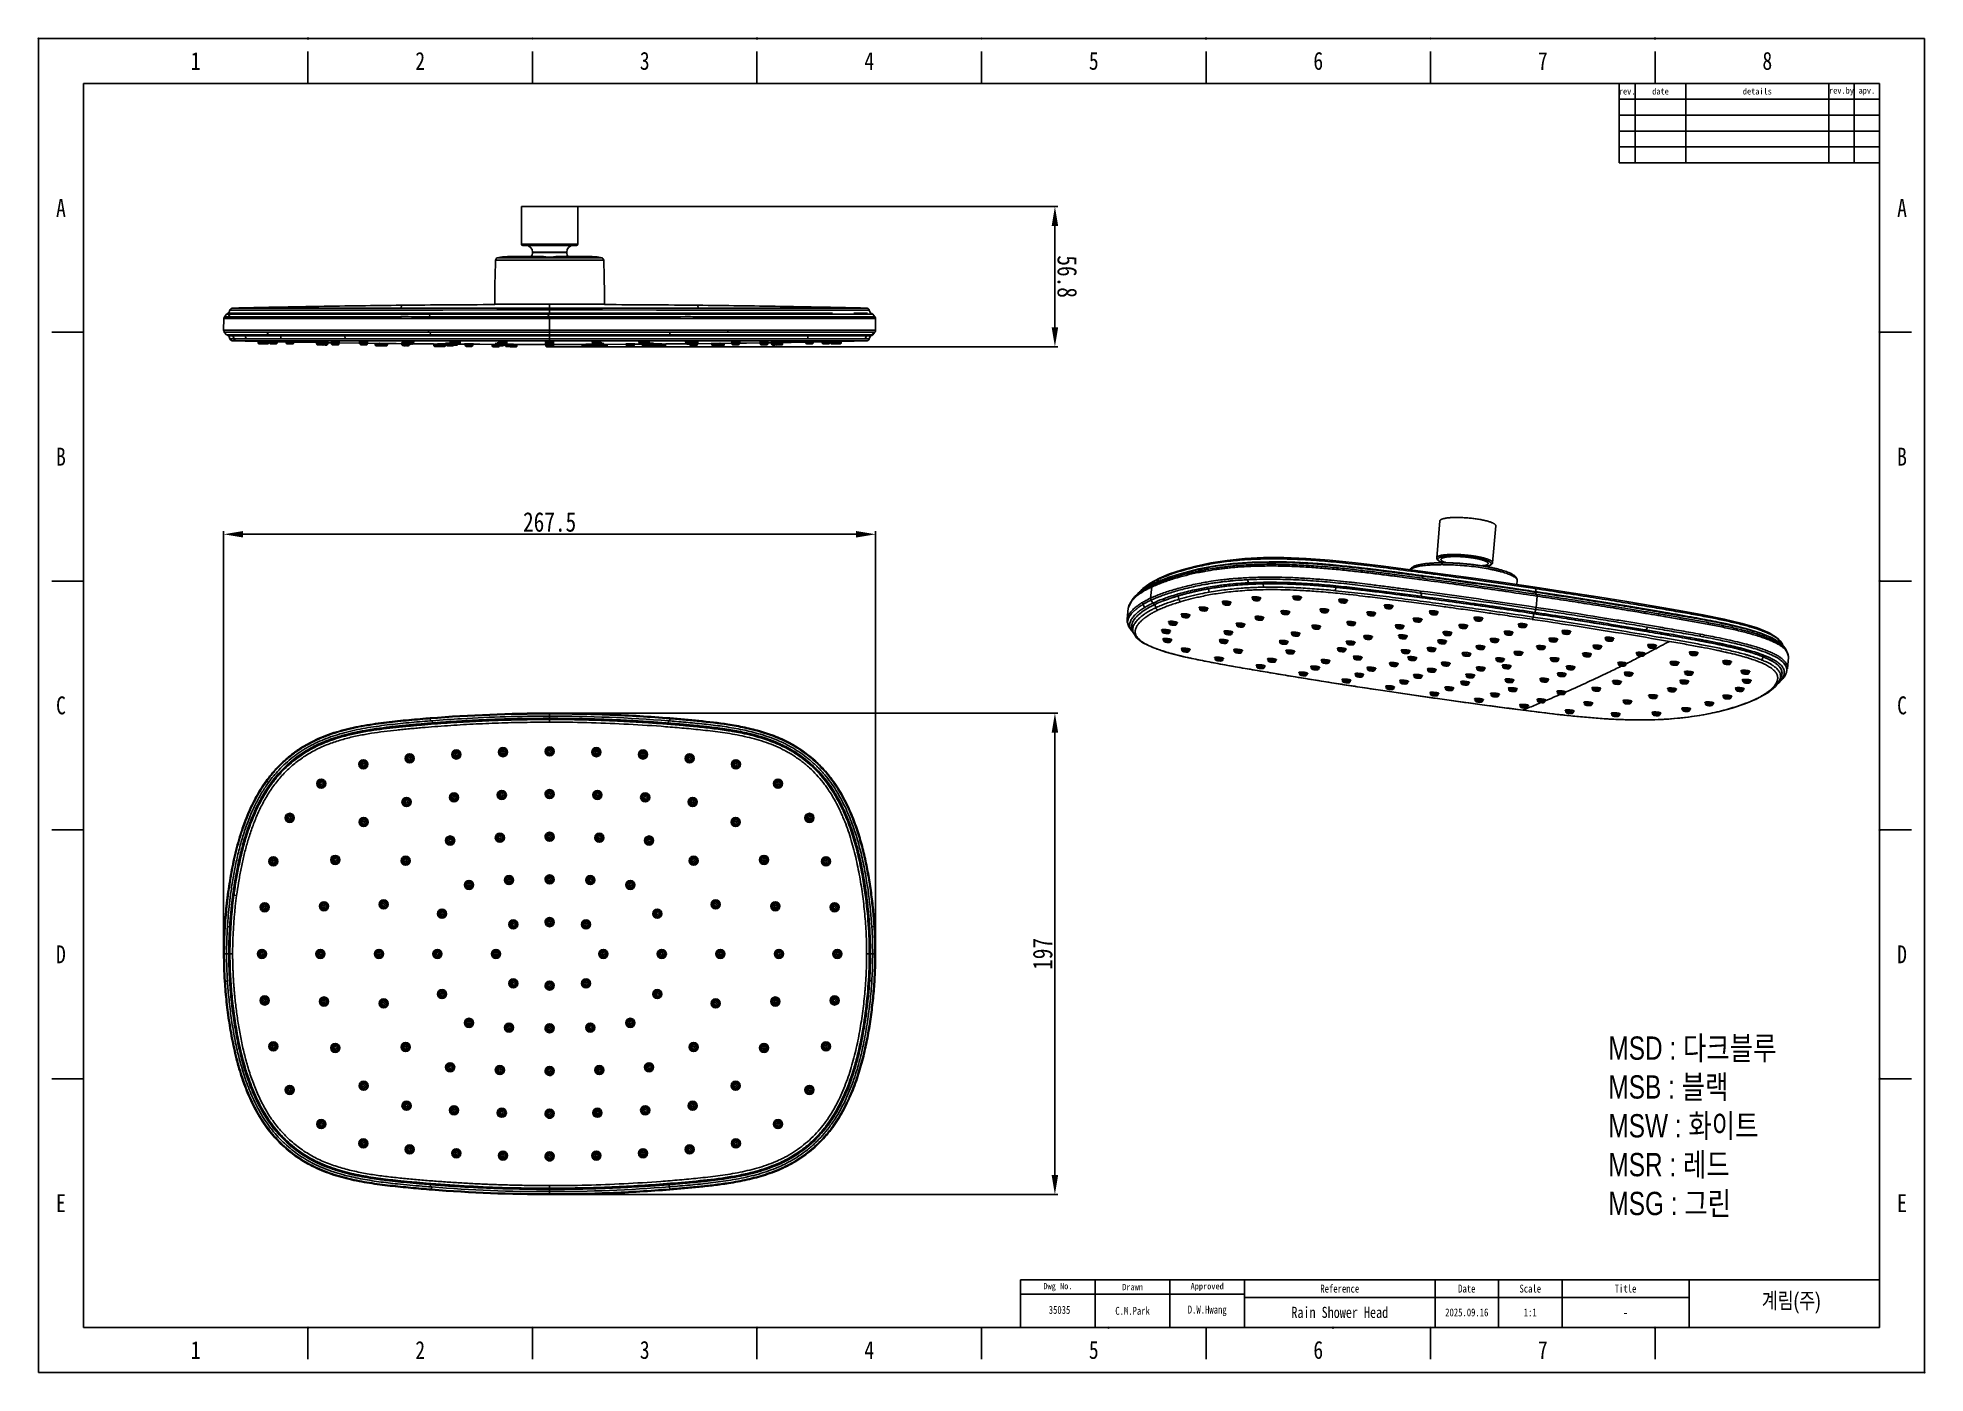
# Model space of a CAD drawing. Header units: inches. Extents: x 440 to 1212, y -520 to 27.
import ezdxf

# ---------------------------------------------------------------- set-up
doc = ezdxf.new("R2010")
doc.units = ezdxf.units.IN
doc.header["$LTSCALE"] = 1.21
doc.header["$MEASUREMENT"] = 0
doc.header["$PDMODE"] = 3
doc.header["$PDSIZE"] = 0.3125
doc.linetypes.add('CENTERX2', pattern=[101.6, 63.5, -12.7, 12.7, -12.7])
doc.layers.get('0').update_dxf_attribs({"linetype": 'CONTINUOUS'})
doc.layers.get('Defpoints').update_dxf_attribs({"linetype": 'CONTINUOUS'})
for name, color, linetype in [('DIM', 2, 'CONTINUOUS'), ('FORM', 7, 'CONTINUOUS'), ('TEXT', 2, 'CONTINUOUS')]:
    doc.layers.add(name, color=color, linetype=linetype)
doc.styles.get("Standard").update_dxf_attribs({"font": 'txt', "width": 0.8})
doc.dimstyles.new('사본 ISO-25', dxfattribs={"dimtxt": 4, "dimasz": 4, "dimexe": 1.25, "dimexo": 0.625, "dimgap": 1, "dimtad": 1, "dimtoh": 1, "dimdec": 1, "dimdsep": 46, "dimtxsty": 'Standard', "dimcen": 2.5, "dimclrd": 3, "dimclre": 3, "dimclrt": 4, "dimadec": 0, "dimazin": 0, "dimtfac": 1, "dimtdec": 1, "dimtmove": 0, "dimatfit": 3, "dimfxl": 1, "dimtfillclr": 4, "dimarcsym": 0})

msp = doc.modelspace()

# ---------------------------------------------------------------- texts
at = {"layer": 'FORM', "char_height": 7.35, "attachment_point": 5}
for s, width, insert in [('1', 64.98, (504.43, 17.34)), ('2', 64.98, (596.32, 17.34)), ('3', 64.98, (688.21, 17.34)), ('4', 64.98, (780.1, 17.34)), ('5', 64.98, (871.99, 17.34)), ('6', 64.98, (963.88, 17.34)), ('7', 64.98, (1055.77, 17.34)), ('8', 64.98, (1147.67, 17.34)), ('A', 12.996, (449.29, -42.76)), ('A', 12.996, (1202.8, -42.76)), ('B', 12.996, (449.29, -144.57)), ('B', 12.996, (1202.8, -144.57)), ('C', 12.996, (449.29, -246.39)), ('C', 12.996, (1202.8, -246.39)), ('D', 12.996, (449.29, -348.2)), ('D', 12.996, (1202.8, -348.2)), ('E', 12.996, (449.29, -450.02)), ('E', 12.996, (1202.8, -450.02)), ('1', 64.98, (504.43, -510.12)), ('2', 64.98, (596.32, -510.12)), ('3', 64.98, (688.21, -510.12)), ('4', 64.98, (780.1, -510.12)), ('5', 64.98, (871.99, -510.12)), ('6', 64.98, (963.88, -510.12)), ('7', 64.98, (1055.77, -510.12))]:
    msp.add_mtext_dynamic_manual_height_columns(s, width=width, gutter_width=16.25, heights=[0], dxfattribs=dict(at, insert=insert))
at = {"layer": 'TEXT', "attachment_point": 5}
for s, width, insert, char_height in [('rev.', 6.498, (1090.29, 4.9), 2.599), ('date', 20.7936, (1103.94, 4.9), 2.599), ('details', 58.482, (1143.58, 4.9), 2.599), ('rev.by', 10.3968, (1178.02, 4.9), 2.599), ('apv.', 10.3968, (1188.41, 4.9), 2.599), ('Dwg No.', 30.5406, (857.34, -484.36), 2.599), ('Drawn', 30.5406, (887.88, -484.36), 2.599), ('Approved', 30.5406, (918.42, -484.36), 2.599), ('Reference', 77.976, (972.68, -485.01), 3.249), ('Date', 25.992, (1024.66, -485.01), 3.249), ('Scale', 25.992, (1050.65, -485.01), 3.249), ('Title', 51.984, (1089.64, -485.01), 3.249), ('35035', 30.5406, (857.98, -493.71), 3.249), ('C.M.Park', 30.5406, (887.88, -494.1), 3.249), ('D.W.Hwang', 30.5406, (918.42, -494.1), 3.249), ('Rain Shower Head', 77.976, (972.68, -494.75), 4.5486), ('2025.09.16', 25.992, (1024.66, -494.75), 3.249), ('1:1', 25.992, (1050.65, -494.75), 3.249), ('-', 51.984, (1089.64, -494.75), 3.9)]:
    msp.add_mtext_dynamic_manual_height_columns(s, width=width, gutter_width=16.25, heights=[0], dxfattribs=dict(at, insert=insert, char_height=char_height))
at = {"layer": 'TEXT', "linetype": 'CENTERX2'}
for s, width, gutter_width, insert, char_height, attachment_point in [('{\\fHYGothic-Medium|b0|i0|c129|p18;MSD : 다크블루\\PMSB : 블랙\\PMSW : 화이트\\PMSR : 레드\\PMSG : 그린}', 114.4054, 23.83, (1082.64, -381.81), 9.5338, 1), ('{\\fHYGothic-Medium|b0|i0|c129|p18;계림(주)}', 77.976, 16.25, (1157.45, -490.87), 6.498, 5)]:
    msp.add_mtext_dynamic_manual_height_columns(s, width=width, gutter_width=gutter_width, heights=[0], dxfattribs=dict(at, insert=insert, char_height=char_height, attachment_point=attachment_point))

# ---------------------------------------------------------------- blocks, each defined once
blk = doc.blocks.new('*D0')
at = {"layer": 'Defpoints', "color": 0, "transparency": 16777216}
for p in [(782.72, -176.33), (515.86, -348.02), (782.72, -348.02)]:
    blk.add_point(p, dxfattribs=at)
at = {"layer": 'DIM', "color": 3, "lineweight": -2, "transparency": 16777216}
for p, q in [((515.86, -347.39), (515.86, -175.08)), ((523.86, -176.33), (774.72, -176.33)), ((782.72, -347.39), (782.72, -175.08))]:
    blk.add_line(p, q, dxfattribs=at)
at = {"layer": 'DIM', "color": 3, "transparency": 16777216}
for points in [[(523.86, -174.99), (523.86, -177.66), (515.86, -176.33)], [(774.72, -174.99), (774.72, -177.66), (782.72, -176.33)]]:
    blk.add_solid(points, dxfattribs=at)
at = {"layer": 'DIM', "color": 4, "transparency": 16777216, "insert": (649.29, -171.33), "char_height": 8, "attachment_point": 5, "rotation": 0.00008}
blk.add_mtext('267.5', dxfattribs=at)
blk = doc.blocks.new('*D1')
at = {"layer": 'Defpoints', "color": 0, "transparency": 16777216}
for p in [(649.29, -42.18), (649.29, -99.63), (856.09, -99.63)]:
    blk.add_point(p, dxfattribs=at)
at = {"layer": 'DIM', "color": 3, "lineweight": -2, "transparency": 16777216}
for p, q in [((649.92, -42.18), (857.34, -42.18)), ((856.09, -50.18), (856.09, -91.63)), ((649.92, -99.63), (857.34, -99.63))]:
    blk.add_line(p, q, dxfattribs=at)
at = {"layer": 'DIM', "color": 3, "transparency": 16777216}
for points in [[(857.43, -50.18), (854.76, -50.18), (856.09, -42.18)], [(857.43, -91.63), (854.76, -91.63), (856.09, -99.63)]]:
    blk.add_solid(points, dxfattribs=at)
at = {"layer": 'DIM', "color": 4, "transparency": 16777216, "insert": (861.09, -70.9), "char_height": 8, "attachment_point": 5, "rotation": 270.00052}
blk.add_mtext('56.8', dxfattribs=at)
blk = doc.blocks.new('*D2')
at = {"layer": 'Defpoints', "color": 0, "transparency": 16777216}
for p in [(649.29, -249.52), (649.28, -446.52), (856.08, -446.53)]:
    blk.add_point(p, dxfattribs=at)
at = {"layer": 'DIM', "color": 3, "lineweight": -2, "transparency": 16777216}
for p, q in [((649.92, -249.52), (857.34, -249.53)), ((856.09, -257.53), (856.08, -438.53)), ((649.91, -446.52), (857.33, -446.53))]:
    blk.add_line(p, q, dxfattribs=at)
at = {"layer": 'DIM', "color": 3, "transparency": 16777216}
for points in [[(854.76, -257.53), (857.43, -257.53), (856.09, -249.53)], [(854.75, -438.53), (857.41, -438.53), (856.08, -446.53)]]:
    blk.add_solid(points, dxfattribs=at)
at = {"layer": 'DIM', "color": 4, "transparency": 16777216, "insert": (851.09, -348.03), "char_height": 8, "attachment_point": 5, "rotation": 89.99638}
blk.add_mtext('197', dxfattribs=at)

# ---------------------------------------------------------------- dimensions: what is measured, and where the dimension line sits
at = {"layer": 'DIM'}
for p1, p2, distance, text, picture, middle in [((649.29, -42.18), (649.29, -99.63), 206.8, '56.8', '*D1', (861.09, -70.9)), ((515.86, -348.02), (782.72, -348.02), 171.69, '267.5', '*D0', (649.29, -171.33))]:
    dim = msp.add_aligned_dim(p1=p1, p2=p2, distance=distance, text=text, dimstyle='사본 ISO-25', override={"dimtxt": 8, "dimasz": 8}, dxfattribs=at)
    dim.commit()
    dim.dimension.update_dxf_attribs({"geometry": picture, "text_midpoint": middle})
dim = msp.add_aligned_dim(p1=(649.29, -249.52), p2=(649.28, -446.52), distance=206.8, dimstyle='사본 ISO-25', override={"dimtxt": 8, "dimasz": 8}, dxfattribs=at)
dim.commit()
dim.dimension.update_dxf_attribs({"geometry": '*D2', "text_midpoint": (851.09, -348.03)})

# ---------------------------------------------------------------- linework, layer by layer
at = {"color": 7, "linetype": 'Continuous'}
for p, q in [((637.82, -42.18), (637.82, -57.65)), ((660.77, -42.18), (637.82, -42.18)), ((660.77, -42.18), (660.77, -57.65)), ((637.82, -57.65), (660.77, -57.65)), ((660.27, -58.15), (638.31, -58.15)), ((642.31, -60.84), (642.31, -60.98)), ((656.28, -60.84), (642.31, -60.84)), ((642.31, -60.98), (656.28, -60.98)), ((656.28, -60.84), (656.28, -60.98)), ((627.15, -64.2), (671.44, -64.2)), ((629.28, -62.95), (627.88, -63.27)), ((670.7, -63.27), (627.88, -63.27)), ((629.35, -62.94), (629.28, -62.95)), ((646.75, -62.73), (632.02, -62.73)), ((646.75, -62.73), (646.75, -62.73)), ((646.75, -62.73), (646.81, -62.75)), ((646.79, -62.74), (646.75, -62.73)), ((646.94, -62.75), (646.79, -62.74)), ((646.81, -62.75), (647.5, -62.85)), ((647.51, -62.83), (646.94, -62.75)), ((647.52, -62.83), (647.51, -62.83)), ((651.08, -62.83), (651.65, -62.75)), ((651.65, -62.75), (651.8, -62.73)), ((651.84, -62.73), (651.78, -62.75)), ((651.8, -62.73), (651.83, -62.73)), ((651.83, -62.73), (651.84, -62.73)), ((666.57, -62.73), (651.84, -62.73)), ((669.26, -62.95), (669.22, -62.94)), ((669.3, -62.95), (669.26, -62.95)), ((669.3, -62.95), (670.7, -63.27)), ((518.46, -84.56), (518.03, -85.77)), ((539.31, -84.57), (518.46, -84.56)), ((519.56, -83.77), (519.57, -83.77)), ((519.59, -83.77), (519.57, -83.77)), ((519.57, -83.77), (543.65, -83.77)), ((539.36, -84.57), (539.31, -84.57)), ((539.52, -84.57), (539.36, -84.57)), ((539.66, -84.57), (539.52, -84.57)), ((539.76, -84.57), (539.66, -84.57)), ((541.05, -84.57), (539.76, -84.57)), ((542.57, -84.57), (541.05, -84.57)), ((543.07, -84.57), (542.57, -84.57)), ((544.44, -84.57), (543.07, -84.57)), ((543.65, -83.77), (544.41, -83.77)), ((544.41, -83.77), (549.88, -83.77)), ((545.11, -84.57), (544.44, -84.57)), ((545.47, -84.57), (545.11, -84.57)), ((546.44, -84.57), (545.47, -84.57)), ((547.05, -84.57), (546.44, -84.57)), ((549.04, -84.57), (547.05, -84.57)), ((550.52, -84.57), (549.04, -84.57)), ((549.88, -83.77), (555.87, -83.77)), ((550.88, -84.57), (550.52, -84.57)), ((551.28, -84.57), (550.88, -84.57)), ((552.49, -84.57), (551.28, -84.57)), ((553.19, -84.57), (552.49, -84.57)), ((555.41, -84.57), (553.19, -84.57)), ((556.5, -84.57), (555.41, -84.57)), ((555.87, -83.77), (556.12, -83.77)), ((556.12, -83.77), (588.57, -83.77)), ((556.96, -84.57), (556.5, -84.57)), ((572.55, -84.57), (556.96, -84.57)), ((572.89, -84.57), (572.55, -84.57)), ((574.35, -84.57), (572.89, -84.57)), ((574.57, -84.57), (574.35, -84.57)), ((578.35, -84.57), (574.57, -84.57)), ((582.36, -84.56), (578.35, -84.57)), ((582.7, -84.56), (582.36, -84.56)), ((583.82, -84.56), (582.7, -84.56)), ((584.17, -84.56), (583.82, -84.56)), ((591.41, -84.56), (584.17, -84.56)), ((588.65, -82.62), (588.57, -83.77)), ((640.62, -83.76), (588.57, -83.77)), ((591.83, -84.56), (591.41, -84.56)), ((592.29, -84.56), (591.83, -84.56)), ((595.16, -84.56), (592.29, -84.56)), ((598.53, -84.56), (595.16, -84.56)), ((601.85, -84.56), (598.53, -84.56)), ((604.76, -84.56), (601.85, -84.56)), ((605.21, -84.56), (604.76, -84.56)), ((605.59, -84.56), (605.21, -84.56)), ((627.68, -84.55), (605.59, -84.56)), ((671.75, -82.19), (626.84, -82.19)), ((629.71, -84.55), (627.68, -84.55)), ((630.22, -84.55), (629.71, -84.55)), ((633.22, -84.55), (630.22, -84.55)), ((633.56, -84.55), (633.22, -84.55)), ((634.25, -84.55), (633.56, -84.55)), ((635.04, -84.55), (634.25, -84.55)), ((637.6, -84.55), (635.04, -84.55)), ((639.63, -84.55), (637.6, -84.55)), ((643.01, -84.55), (639.63, -84.55)), ((640.98, -83.76), (640.62, -83.76)), ((649.29, -83.76), (640.98, -83.76)), ((644.3, -84.55), (643.01, -84.55)), ((644.49, -84.55), (644.3, -84.55)), ((644.83, -84.55), (644.49, -84.55)), ((647.84, -84.55), (644.83, -84.55)), ((649.29, -84.55), (647.84, -84.55)), ((649.29, -84.55), (649.29, -82.36)), ((649.29, -83.76), (657.6, -83.76)), ((649.29, -85.88), (649.29, -84.55)), ((649.29, -84.55), (650.74, -84.55)), ((650.74, -84.55), (654.28, -84.55)), ((654.28, -84.55), (658.96, -84.55)), ((657.6, -83.76), (657.97, -83.76)), ((657.97, -83.76), (710.02, -83.77)), ((658.96, -84.55), (660.99, -84.55)), ((660.99, -84.55), (665.04, -84.55)), ((665.04, -84.55), (668.36, -84.55)), ((668.36, -84.55), (668.88, -84.55)), ((668.88, -84.55), (670.91, -84.55)), ((670.91, -84.55), (692.98, -84.56)), ((692.98, -84.56), (693.38, -84.56)), ((693.38, -84.56), (693.83, -84.56)), ((693.83, -84.56), (694.25, -84.56)), ((694.25, -84.56), (694.6, -84.56)), ((694.6, -84.56), (696.06, -84.56)), ((696.06, -84.56), (696.73, -84.56)), ((696.73, -84.56), (700.06, -84.56)), ((700.06, -84.56), (703.47, -84.56)), ((703.47, -84.56), (704.05, -84.56)), ((704.05, -84.56), (705.52, -84.56)), ((705.52, -84.56), (705.87, -84.56)), ((705.87, -84.56), (706.29, -84.56)), ((706.29, -84.56), (706.76, -84.56)), ((706.76, -84.56), (707.17, -84.56)), ((707.17, -84.56), (741.62, -84.57)), ((709.94, -82.62), (710.02, -83.77)), ((742.47, -83.77), (710.02, -83.77)), ((741.62, -84.57), (742.08, -84.57)), ((742.08, -84.57), (742.96, -84.57)), ((742.71, -83.77), (742.47, -83.77)), ((748.7, -83.77), (742.71, -83.77)), ((742.96, -84.57), (743.17, -84.57)), ((743.17, -84.57), (743.3, -84.57)), ((743.3, -84.57), (744.74, -84.57)), ((744.74, -84.57), (745.39, -84.57)), ((745.39, -84.57), (746.1, -84.57)), ((746.1, -84.57), (747.3, -84.57)), ((747.3, -84.57), (748.78, -84.57)), ((754.18, -83.77), (748.7, -83.77)), ((748.78, -84.57), (750.24, -84.57)), ((750.24, -84.57), (751.54, -84.57)), ((751.54, -84.57), (752.14, -84.57)), ((752.14, -84.57), (752.71, -84.57)), ((752.71, -84.57), (754.21, -84.57)), ((754.94, -83.77), (754.18, -83.77)), ((754.21, -84.57), (754.58, -84.57)), ((754.58, -84.57), (755.51, -84.57)), ((779.03, -83.77), (754.94, -83.77)), ((755.51, -84.57), (756.02, -84.57)), ((756.02, -84.57), (758.82, -84.57)), ((758.82, -84.57), (759.06, -84.57)), ((759.06, -84.57), (759.23, -84.57)), ((759.23, -84.57), (780.12, -84.56)), ((780.12, -84.56), (780.6, -85.88)), ((515.94, -88.06), (515.86, -92.77)), ((517.51, -88.06), (515.94, -88.06)), ((516.23, -87.31), (517.08, -86.31)), ((516.23, -87.31), (517.76, -87.31)), ((518.6, -86.31), (517.08, -86.31)), ((518.6, -86.31), (517.76, -87.31)), ((517.76, -87.31), (517.79, -87.31)), ((520.19, -87.3), (517.79, -87.31)), ((518.03, -85.77), (517.98, -85.88)), ((765.11, -85.88), (517.98, -85.88)), ((524.7, -87.3), (524.2, -87.3)), ((524.46, -86.3), (524.51, -86.3)), ((524.95, -87.3), (524.7, -87.3)), ((525.31, -86.3), (528.5, -86.31)), ((526.03, -87.31), (525.99, -87.31)), ((526.12, -87.31), (526.03, -87.31)), ((528.33, -87.3), (527.71, -87.31)), ((529.57, -87.3), (528.33, -87.3)), ((528.5, -86.31), (528.53, -86.31)), ((528.53, -86.31), (528.9, -86.31)), ((528.9, -86.31), (528.94, -86.31)), ((528.94, -86.31), (528.97, -86.31)), ((528.97, -86.31), (535.97, -86.3)), ((529.64, -87.3), (529.57, -87.3)), ((530.22, -87.3), (529.64, -87.3)), ((530.43, -87.3), (530.22, -87.3)), ((531.36, -87.3), (530.43, -87.3)), ((531.79, -87.3), (531.36, -87.3)), ((532.98, -87.3), (531.79, -87.3)), ((533.16, -87.3), (532.98, -87.3)), ((533.19, -87.3), (533.16, -87.3)), ((533.53, -87.31), (533.19, -87.3)), ((534.21, -87.31), (533.53, -87.31)), ((535.66, -87.31), (534.21, -87.31)), ((536.63, -87.32), (535.66, -87.31)), ((535.97, -86.3), (536.11, -86.3)), ((536.11, -86.3), (538.14, -86.3)), ((536.71, -87.32), (536.63, -87.32)), ((537.44, -87.32), (536.71, -87.32)), ((537.89, -87.32), (537.44, -87.32)), ((538.18, -87.32), (537.89, -87.32)), ((538.14, -86.3), (538.47, -86.3)), ((539.52, -87.32), (538.18, -87.32)), ((540.26, -87.32), (539.52, -87.32)), ((540.31, -87.32), (540.26, -87.32)), ((540.98, -87.32), (540.31, -87.32)), ((540.32, -88.07), (544.89, -88.05)), ((541.12, -87.32), (540.98, -87.32)), ((541.89, -87.32), (541.12, -87.32)), ((543.86, -87.31), (541.89, -87.32)), ((544.2, -87.31), (543.86, -87.31)), ((544.6, -87.31), (544.2, -87.31)), ((544.72, -87.31), (544.6, -87.31)), ((545.08, -87.31), (544.72, -87.31)), ((544.89, -88.05), (545.12, -88.05)), ((545.08, -86.31), (551.2, -86.3)), ((549.73, -87.3), (545.08, -87.31)), ((550.26, -87.3), (549.73, -87.3)), ((549.75, -88.06), (568.64, -88.05)), ((551.98, -87.3), (550.26, -87.3)), ((551.2, -86.3), (552, -86.3)), ((552.61, -87.3), (551.98, -87.3)), ((552, -86.3), (564.66, -86.3)), ((553.96, -87.3), (552.61, -87.3)), ((554.12, -87.3), (553.96, -87.3)), ((554.3, -87.3), (554.12, -87.3)), ((554.42, -87.3), (554.3, -87.3)), ((556.03, -87.3), (554.42, -87.3)), ((557.2, -87.3), (556.03, -87.3)), ((557.39, -87.3), (557.2, -87.3)), ((557.54, -87.3), (557.39, -87.3)), ((559.71, -87.3), (557.54, -87.3)), ((559.76, -87.3), (559.71, -87.3)), ((560.83, -87.3), (559.76, -87.3)), ((560.89, -87.3), (560.83, -87.3)), ((562.21, -87.3), (560.89, -87.3)), ((563.26, -87.3), (562.21, -87.3)), ((563.3, -87.3), (563.26, -87.3)), ((564.61, -87.29), (563.3, -87.3)), ((564.98, -87.29), (564.61, -87.29)), ((564.66, -86.3), (565.15, -86.3)), ((566.41, -87.29), (564.98, -87.29)), ((565.15, -86.3), (570.95, -86.3)), ((568.17, -87.29), (566.41, -87.29)), ((569.29, -87.29), (568.17, -87.29)), ((568.64, -88.05), (568.91, -88.05)), ((568.91, -88.05), (573.65, -88.05)), ((569.55, -87.29), (569.29, -87.29)), ((571.27, -87.29), (569.55, -87.29)), ((570.95, -86.3), (571.45, -86.3)), ((571.31, -87.29), (571.27, -87.29)), ((571.36, -87.29), (571.31, -87.29)), ((571.46, -87.29), (571.36, -87.29)), ((571.45, -86.3), (571.78, -86.3)), ((571.76, -87.29), (571.46, -87.29)), ((573.65, -87.29), (571.76, -87.29)), ((571.78, -86.3), (571.88, -86.3)), ((571.88, -86.3), (572.98, -86.3)), ((572.98, -86.3), (573.76, -86.3)), ((574.55, -87.29), (573.65, -87.29)), ((573.65, -88.05), (575.94, -88.05)), ((573.76, -86.3), (573.89, -86.3)), ((573.89, -86.3), (578.36, -86.31)), ((574.66, -87.29), (574.55, -87.29)), ((574.81, -87.29), (574.66, -87.29)), ((574.86, -87.29), (574.81, -87.29)), ((574.95, -87.29), (574.86, -87.29)), ((575.19, -87.29), (574.95, -87.29)), ((575.37, -87.29), (575.19, -87.29)), ((575.94, -87.29), (575.37, -87.29)), ((576.07, -87.29), (575.94, -87.29)), ((575.94, -88.05), (576.07, -88.05)), ((576.51, -87.29), (576.07, -87.29)), ((576.07, -88.05), (578.21, -88.04)), ((578.36, -87.29), (576.51, -87.29)), ((578.21, -88.04), (578.37, -88.04)), ((578.36, -86.31), (582.59, -86.31)), ((578.49, -87.29), (578.36, -87.29)), ((578.37, -88.04), (580.77, -88.04)), ((580.77, -87.29), (578.49, -87.29)), ((583.06, -87.29), (580.77, -87.29)), ((580.77, -88.04), (583.06, -88.03)), ((582.59, -86.31), (582.9, -86.31)), ((582.9, -86.31), (583.45, -86.31)), ((586.87, -87.29), (583.06, -87.29)), ((583.06, -88.03), (586.07, -88.03)), ((583.45, -86.31), (583.77, -86.31)), ((583.77, -86.31), (584.83, -86.31)), ((584.83, -86.31), (585.25, -86.31)), ((585.25, -86.31), (585.75, -86.31)), ((585.75, -86.31), (588.67, -86.31)), ((586.07, -88.03), (586.14, -88.03)), ((586.14, -88.03), (586.87, -88.03)), ((587.6, -87.29), (586.87, -87.29)), ((586.87, -88.03), (588.37, -88.03)), ((588.4, -87.29), (587.6, -87.29)), ((588.4, -87.29), (588.37, -88.03)), ((649.08, -88.05), (588.37, -88.03)), ((600.2, -86.31), (588.67, -86.31)), ((600.21, -86.31), (600.14, -87.29)), ((600.14, -87.29), (649.08, -87.3)), ((600.83, -86.31), (600.2, -86.31)), ((648.45, -86.3), (600.83, -86.3)), ((648.44, -85.88), (648.45, -86.3)), ((649.29, -86.31), (648.45, -86.31)), ((649.08, -87.3), (649.3, -87.3)), ((649.08, -87.3), (649.08, -88.05)), ((649.29, -88.05), (649.08, -88.05)), ((659.76, -86.31), (649.29, -86.31)), ((649.29, -88.05), (649.3, -87.3)), ((649.29, -88.05), (649.29, -97.2)), ((649.29, -88.05), (693.09, -88.05)), ((651.09, -87.31), (649.3, -87.3)), ((652.08, -87.31), (651.09, -87.31)), ((653.43, -87.31), (652.08, -87.31)), ((653.73, -87.31), (653.43, -87.31)), ((660.84, -87.31), (653.73, -87.31)), ((660.16, -86.31), (659.76, -86.31)), ((664.64, -86.31), (660.16, -86.31)), ((663.56, -87.31), (660.84, -87.31)), ((664.11, -87.31), (663.56, -87.31)), ((664.4, -87.31), (664.11, -87.31)), ((665.74, -87.31), (664.4, -87.31)), ((664.75, -86.31), (664.64, -86.31)), ((668.2, -86.31), (664.75, -86.31)), ((665.99, -87.31), (665.74, -87.31)), ((666.16, -87.31), (665.99, -87.31)), ((666.61, -87.31), (666.16, -87.31)), ((667.06, -87.3), (666.61, -87.31)), ((667.7, -87.3), (667.06, -87.3)), ((667.87, -87.3), (667.7, -87.3)), ((669.13, -87.3), (667.87, -87.3)), ((668.51, -86.31), (668.2, -86.31)), ((669.38, -86.31), (668.51, -86.31)), ((670.21, -87.3), (669.13, -87.3)), ((670.36, -86.31), (669.38, -86.31)), ((670.65, -87.3), (670.21, -87.3)), ((671.08, -86.31), (670.36, -86.31)), ((671.3, -87.3), (670.65, -87.3)), ((692.67, -86.31), (671.08, -86.31)), ((671.46, -87.3), (671.3, -87.3)), ((672.66, -87.3), (671.46, -87.3)), ((680.49, -87.3), (672.66, -87.3)), ((680.64, -87.3), (680.49, -87.3)), ((681.45, -87.3), (680.64, -87.3)), ((683.64, -87.3), (681.45, -87.3)), ((683.94, -87.3), (683.64, -87.3)), ((684.09, -87.3), (683.94, -87.3)), ((684.98, -87.3), (684.09, -87.3)), ((685.71, -87.3), (684.98, -87.3)), ((686.6, -87.3), (685.71, -87.3)), ((688.21, -87.3), (686.6, -87.3)), ((689.3, -87.3), (688.21, -87.3)), ((690.19, -87.3), (689.3, -87.3)), ((690.48, -87.3), (690.19, -87.3)), ((691.67, -87.3), (690.48, -87.3)), ((691.85, -87.3), (691.67, -87.3)), ((695, -87.3), (691.85, -87.3)), ((693.17, -86.31), (692.67, -86.31)), ((693.09, -88.05), (695.36, -88.05)), ((693.59, -86.31), (693.17, -86.31)), ((695.55, -86.31), (693.59, -86.31)), ((695.11, -87.3), (695, -87.3)), ((695.29, -87.3), (695.11, -87.3)), ((695.36, -87.3), (695.29, -87.3)), ((697.65, -87.29), (695.36, -87.3)), ((695.36, -88.05), (697.65, -88.05)), ((695.8, -86.31), (695.55, -86.31)), ((696.5, -86.31), (695.8, -86.31)), ((696.82, -86.31), (696.5, -86.31)), ((696.97, -86.31), (696.82, -86.31)), ((700.06, -86.31), (696.97, -86.31)), ((698.2, -87.29), (697.65, -87.29)), ((697.65, -88.05), (698.32, -88.04)), ((700.06, -87.29), (698.2, -87.29)), ((698.32, -88.04), (700.06, -88.04)), ((703.59, -86.31), (700.06, -86.31)), ((702.46, -87.29), (700.06, -87.29)), ((700.06, -88.04), (702.46, -88.04)), ((702.85, -87.29), (702.46, -87.29)), ((702.46, -88.04), (704.76, -88.04)), ((704.76, -87.28), (702.85, -87.29)), ((704.54, -86.31), (703.59, -86.31)), ((706.53, -86.31), (704.54, -86.31)), ((704.83, -87.28), (704.76, -87.28)), ((704.76, -88.04), (707.51, -88.04)), ((705.06, -87.28), (704.83, -87.28)), ((705.19, -87.28), (705.06, -87.28)), ((706.07, -87.28), (705.19, -87.28)), ((706.41, -87.28), (706.07, -87.28)), ((706.91, -87.28), (706.41, -87.28)), ((706.96, -86.31), (706.53, -86.31)), ((707.01, -87.28), (706.91, -87.28)), ((707.46, -86.31), (706.96, -86.31)), ((707.85, -87.29), (707.01, -87.28)), ((709.57, -86.31), (707.46, -86.31)), ((707.51, -88.04), (741.32, -88.05)), ((708.02, -87.29), (707.85, -87.29)), ((708.28, -87.29), (708.02, -87.29)), ((708.36, -87.29), (708.28, -87.29)), ((709.5, -87.29), (708.36, -87.29)), ((709.63, -87.29), (709.5, -87.29)), ((710.05, -86.31), (709.57, -86.31)), ((709.73, -87.29), (709.63, -87.29)), ((710, -87.29), (709.73, -87.29)), ((710.1, -87.29), (710, -87.29)), ((734.76, -86.31), (710.05, -86.31)), ((710.99, -87.29), (710.1, -87.29)), ((715.44, -87.29), (710.99, -87.29)), ((716.9, -87.29), (715.44, -87.29)), ((717.58, -87.29), (716.9, -87.29)), ((719.03, -87.29), (717.58, -87.29)), ((719.32, -87.29), (719.03, -87.29)), ((722.08, -87.29), (719.32, -87.29)), ((723.39, -87.29), (722.08, -87.29)), ((723.64, -87.29), (723.39, -87.29)), ((723.73, -87.29), (723.64, -87.29)), ((724.04, -87.3), (723.73, -87.29)), ((726.83, -87.3), (724.04, -87.3)), ((727.23, -87.3), (726.83, -87.3)), ((727.32, -87.3), (727.23, -87.3)), ((729.04, -87.3), (727.32, -87.3)), ((729.77, -87.3), (729.04, -87.3)), ((730.41, -87.3), (729.77, -87.3)), ((735.29, -87.3), (730.41, -87.3)), ((735.03, -86.31), (734.76, -86.31)), ((741.37, -86.31), (735.03, -86.31)), ((735.46, -87.3), (735.29, -87.3)), ((736.39, -87.3), (735.46, -87.3)), ((736.85, -87.3), (736.39, -87.3)), ((738.47, -87.3), (736.85, -87.3)), ((738.86, -87.3), (738.47, -87.3)), ((739.17, -87.3), (738.86, -87.3)), ((739.88, -87.3), (739.17, -87.3)), ((740.93, -87.3), (739.88, -87.3)), ((741.03, -87.3), (740.93, -87.3)), ((741.38, -87.3), (741.03, -87.3)), ((741.32, -88.05), (741.46, -88.05)), ((741.87, -86.31), (741.37, -86.31)), ((741.44, -87.3), (741.38, -87.3)), ((741.98, -87.3), (741.44, -87.3)), ((741.46, -88.05), (744.02, -88.05)), ((742.16, -86.31), (741.87, -86.31)), ((742.56, -87.3), (741.98, -87.3)), ((742.29, -86.31), (742.16, -86.31)), ((742.56, -86.31), (742.29, -86.31)), ((742.63, -86.31), (742.56, -86.31)), ((743.53, -87.3), (742.56, -87.3)), ((743.02, -86.31), (742.63, -86.31)), ((748.8, -86.31), (743.02, -86.31)), ((744.07, -87.3), (743.53, -87.3)), ((744.02, -88.05), (744.75, -88.05)), ((744.18, -87.3), (744.07, -87.3)), ((744.31, -87.3), (744.18, -87.3)), ((744.65, -87.3), (744.31, -87.3)), ((746.33, -87.3), (744.65, -87.3)), ((744.75, -88.05), (746.34, -88.05)), ((746.61, -87.3), (746.33, -87.3)), ((746.34, -88.05), (748.81, -88.05)), ((747.61, -87.3), (746.61, -87.3)), ((748.26, -87.3), (747.61, -87.3)), ((748.74, -87.3), (748.26, -87.3)), ((749.65, -87.3), (748.74, -87.3)), ((754.29, -86.31), (748.8, -86.31)), ((748.81, -88.05), (749.69, -88.05)), ((751.21, -87.3), (749.65, -87.3)), ((749.69, -88.05), (751.2, -88.05)), ((751.2, -88.05), (753.27, -88.05)), ((753.46, -87.3), (751.21, -87.3)), ((753.27, -88.05), (753.4, -88.05)), ((753.4, -88.05), (782.27, -88.05)), ((753.89, -87.3), (753.46, -87.3)), ((754.72, -87.3), (753.89, -87.3)), ((754.39, -86.31), (754.29, -86.31)), ((754.94, -86.31), (754.39, -86.31)), ((754.92, -87.3), (754.72, -87.3)), ((756.65, -87.3), (754.92, -87.3)), ((755.27, -86.31), (754.94, -86.31)), ((755.38, -86.31), (755.27, -86.31)), ((755.7, -86.31), (755.38, -86.31)), ((756.21, -86.31), (755.7, -86.31)), ((762.49, -86.31), (756.21, -86.31)), ((757.57, -87.3), (756.65, -87.3)), ((758.24, -87.3), (757.57, -87.3)), ((759.03, -87.3), (758.24, -87.3)), ((760.35, -87.3), (759.03, -87.3)), ((760.64, -87.3), (760.35, -87.3)), ((760.7, -87.3), (760.64, -87.3)), ((761.09, -87.3), (760.7, -87.3)), ((761.18, -87.3), (761.09, -87.3)), ((762.02, -87.3), (761.18, -87.3)), ((762.95, -87.3), (762.02, -87.3)), ((762.64, -86.31), (762.49, -86.31)), ((764.56, -86.31), (762.64, -86.31)), ((764.01, -87.3), (762.95, -87.3)), ((764.24, -87.3), (764.01, -87.3)), ((764.33, -87.3), (764.24, -87.3)), ((764.41, -87.3), (764.33, -87.3)), ((764.98, -87.3), (764.41, -87.3)), ((764.64, -86.31), (764.56, -86.31)), ((765.09, -86.31), (764.64, -86.31)), ((765.19, -87.3), (764.98, -87.3)), ((765.41, -86.31), (765.09, -86.31)), ((765.3, -87.3), (765.19, -87.3)), ((765.33, -87.3), (765.3, -87.3)), ((765.51, -87.3), (765.33, -87.3)), ((773.64, -86.31), (765.41, -86.31)), ((765.75, -87.3), (765.51, -87.3)), ((766.16, -87.3), (765.75, -87.3)), ((766.62, -87.3), (766.16, -87.3)), ((766.65, -87.3), (766.62, -87.3)), ((767.17, -87.3), (766.65, -87.3)), ((767.79, -87.3), (767.17, -87.3)), ((768.62, -87.3), (767.79, -87.3)), ((768.64, -87.3), (768.62, -87.3)), ((768.73, -87.3), (768.64, -87.3)), ((768.76, -87.3), (768.73, -87.3)), ((769.19, -87.3), (768.76, -87.3)), ((769.23, -87.3), (769.19, -87.3)), ((769.81, -87.3), (769.23, -87.3)), ((770.1, -87.3), (769.81, -87.3)), ((770.72, -87.3), (770.1, -87.3)), ((770.78, -87.3), (770.72, -87.3)), ((771.21, -87.3), (770.78, -87.3)), ((772.58, -87.3), (771.21, -87.3)), ((772.72, -87.3), (772.58, -87.3)), ((773.69, -87.3), (772.72, -87.3)), ((774.07, -86.31), (773.64, -86.31)), ((773.92, -87.3), (773.69, -87.3)), ((779.4, -85.88), (773.73, -85.88)), ((774.38, -87.3), (773.92, -87.3)), ((774.12, -86.31), (774.07, -86.31)), ((774.3, -86.31), (774.12, -86.31)), ((774.41, -86.31), (774.3, -86.31)), ((775.06, -87.3), (774.38, -87.3)), ((774.92, -86.31), (774.41, -86.31)), ((776.67, -86.31), (774.92, -86.31)), ((778.12, -87.3), (775.06, -87.3)), ((777.31, -86.31), (776.67, -86.31)), ((777.63, -86.31), (777.31, -86.31)), ((779.04, -86.31), (777.63, -86.31)), ((778.15, -87.3), (778.12, -87.3)), ((778.39, -87.3), (778.15, -87.3)), ((778.68, -87.3), (778.39, -87.3)), ((781.99, -87.3), (778.68, -87.3)), ((779.11, -86.31), (779.04, -86.31)), ((781.52, -86.31), (779.11, -86.31)), ((781.52, -86.31), (782.36, -87.3)), ((781.99, -87.3), (782.36, -87.3)), ((782.64, -88.05), (782.27, -88.05)), ((782.64, -88.06), (782.64, -87.95)), ((782.64, -87.95), (782.64, -87.95)), ((782.64, -88.06), (782.64, -88.05)), ((782.64, -88.06), (782.73, -92.77)), ((527.12, -92.76), (515.86, -92.77)), ((516.15, -93.56), (517.07, -94.65)), ((517.07, -94.65), (517.43, -94.65)), ((517.43, -94.65), (532.74, -94.65)), ((517.98, -95.07), (518.46, -96.39)), ((517.98, -95.07), (780.61, -95.07)), ((518.46, -96.39), (520.11, -96.4)), ((519.55, -97.18), (519.6, -97.18)), ((519.56, -97.18), (521.2, -97.19)), ((519.61, -97.18), (529.67, -97.41)), ((520.12, -96.4), (519.64, -95.07)), ((520.11, -96.4), (520.12, -96.4)), ((525.09, -96.4), (520.12, -96.4)), ((521.2, -97.19), (534.32, -97.18)), ((525.09, -96.4), (524.63, -95.07)), ((539.47, -96.39), (525.09, -96.4)), ((527.29, -92.76), (527.12, -92.76)), ((527.8, -92.76), (527.29, -92.76)), ((528.54, -92.76), (527.8, -92.76)), ((528.82, -92.76), (528.54, -92.76)), ((529.35, -92.76), (528.82, -92.76)), ((532.01, -92.76), (529.35, -92.76)), ((529.67, -97.41), (529.85, -97.41)), ((529.85, -97.41), (531.05, -97.44)), ((529.87, -97.37), (529.98, -98.01)), ((531.15, -98.03), (529.98, -98.01)), ((532.1, -98.46), (530.46, -98.42)), ((531.03, -97.41), (530.84, -97.41)), ((534.03, -97.47), (531.03, -97.41)), ((531.04, -97.37), (531.15, -98.01)), ((534.23, -98.05), (531.15, -98.01)), ((531.63, -98.42), (531.64, -98.42)), ((532.1, -98.43), (531.64, -98.42)), ((533.73, -98.46), (531.64, -98.42)), ((558.55, -92.77), (532.01, -92.76)), ((532.2, -98.43), (533.19, -98.45)), ((532.74, -94.65), (532.87, -94.65)), ((532.87, -94.65), (534.26, -94.65)), ((533.73, -98.46), (532.92, -98.45)), ((534.25, -94.65), (533.51, -93.56)), ((534.34, -97.45), (534.23, -98.05)), ((534.23, -98.05), (534.23, -98.05)), ((534.26, -94.65), (552.59, -94.65)), ((534.32, -97.18), (534.98, -97.18)), ((534.54, -97.4), (534.35, -97.4)), ((534.54, -97.48), (534.36, -97.48)), ((534.54, -97.36), (534.66, -98)), ((537.86, -97.46), (534.54, -97.4)), ((537.73, -98.04), (534.66, -98)), ((534.98, -97.18), (537.44, -97.18)), ((535.12, -98.41), (535.14, -98.41)), ((535.63, -98.43), (535.14, -98.41)), ((537.23, -98.45), (535.14, -98.41)), ((535.7, -98.42), (536.7, -98.44)), ((537.23, -98.45), (536.45, -98.44)), ((537.44, -97.18), (538.02, -97.18)), ((537.67, -98.21), (537.72, -98.1)), ((537.74, -98.04), (537.73, -98.04)), ((537.84, -97.43), (537.74, -98.04)), ((537.75, -97.57), (541.42, -97.64)), ((538.04, -97.47), (537.86, -97.46)), ((538.02, -97.18), (541.07, -97.18)), ((539.47, -96.39), (539.12, -95.07)), ((565.58, -96.4), (539.47, -96.39)), ((541.07, -97.18), (544.77, -97.18)), ((541.29, -97.38), (541.1, -97.38)), ((541.3, -97.35), (541.41, -97.98)), ((541.41, -97.98), (541.44, -98.08)), ((541.44, -98.08), (541.47, -98.13)), ((541.85, -98.39), (541.86, -98.39)), ((541.86, -98.39), (541.9, -98.39)), ((542.38, -98.41), (541.9, -98.39)), ((542.7, -98.39), (541.9, -98.39)), ((542.45, -98.4), (543.45, -98.41)), ((543.99, -98.42), (542.7, -98.39)), ((543.75, -98.43), (543.89, -98.43)), ((544.03, -98.42), (544.09, -98.42)), ((544.09, -98.42), (544.17, -98.39)), ((544.17, -98.39), (544.27, -98.35)), ((544.27, -98.35), (544.35, -98.28)), ((544.35, -98.28), (544.42, -98.19)), ((544.47, -98.1), (544.49, -98.01)), ((544.49, -98.01), (544.48, -98.01)), ((544.6, -97.4), (544.49, -98.01)), ((544.5, -97.7), (553.62, -97.86)), ((544.79, -97.44), (544.62, -97.43)), ((544.77, -97.18), (553.94, -97.18)), ((552.59, -94.65), (600.47, -94.65)), ((553.62, -97.86), (553.81, -97.86)), ((553.81, -97.86), (554.22, -97.87)), ((553.82, -97.83), (553.93, -98.46)), ((554.04, -98.46), (553.93, -98.46)), ((553.94, -97.18), (556.98, -97.18)), ((553.95, -97.39), (554.13, -97.38)), ((554.36, -98.46), (554.04, -98.46)), ((554.15, -97.36), (554.26, -97.99)), ((554.83, -98.47), (554.36, -98.46)), ((556.52, -98.91), (554.42, -98.87)), ((554.69, -98.4), (554.69, -98.4)), ((554.69, -98.4), (554.75, -98.4)), ((555.16, -98.39), (554.75, -98.4)), ((555.21, -98.42), (554.75, -98.4)), ((555.38, -98.48), (554.83, -98.47)), ((555.01, -98.41), (555.22, -98.42)), ((555.22, -98.42), (555.5, -98.42)), ((555.3, -98.41), (556.3, -98.42)), ((555.86, -98.86), (555.87, -98.86)), ((555.87, -98.86), (556.71, -98.88)), ((557.96, -98.89), (555.87, -98.86)), ((558.46, -98.48), (556.28, -98.45)), ((556.3, -98.42), (556.3, -98.42)), ((556.43, -98.87), (557.42, -98.88)), ((556.98, -97.18), (557.64, -97.18)), ((557.31, -98.11), (557.34, -98.01)), ((557.34, -98.01), (557.33, -98.01)), ((557.45, -97.4), (557.34, -98.01)), ((557.37, -97.88), (557.85, -97.88)), ((557.47, -97.42), (557.65, -97.43)), ((557.55, -98.89), (557.96, -98.89)), ((557.64, -97.18), (571.22, -97.19)), ((557.85, -97.88), (558.59, -97.9)), ((558.46, -98.48), (558.47, -98.48)), ((558.57, -97.87), (558.47, -98.48)), ((558.56, -97.94), (560, -97.96)), ((558.59, -97.9), (558.77, -97.91)), ((559.68, -97.8), (559.86, -97.8)), ((559.88, -97.77), (559.99, -98.4)), ((560.44, -98.81), (560.48, -98.81)), ((560.8, -98.82), (561.27, -98.83)), ((561.03, -98.82), (562.03, -98.83)), ((562.37, -98.84), (562.48, -98.84)), ((562.61, -98.84), (562.61, -98.84)), ((563.07, -98.43), (563.06, -98.43)), ((563.18, -97.82), (563.07, -98.43)), ((563.15, -98.01), (571.16, -98.13)), ((563.2, -97.85), (563.38, -97.85)), ((565.58, -96.4), (565.45, -95.07)), ((565.58, -96.41), (649.29, -96.42)), ((571.16, -98.13), (571.58, -98.13)), ((571.22, -97.19), (574.91, -97.19)), ((571.23, -97.42), (571.4, -97.41)), ((571.32, -97.79), (571.47, -97.78)), ((571.42, -97.38), (571.53, -98.01)), ((571.58, -98.16), (571.62, -98.38)), ((571.62, -98.38), (571.65, -98.46)), ((571.73, -98.38), (571.62, -98.38)), ((571.89, -98.74), (571.99, -98.78)), ((571.94, -98.42), (571.94, -98.42)), ((571.94, -98.42), (572.03, -98.42)), ((571.99, -98.78), (572.06, -98.79)), ((572.44, -98.41), (572.03, -98.42)), ((572.03, -98.42), (572.17, -98.43)), ((572.06, -98.79), (572.06, -98.79)), ((572.06, -98.79), (572.12, -98.79)), ((572.12, -98.79), (572.26, -98.8)), ((572.53, -98.79), (572.12, -98.79)), ((572.17, -98.43), (572.46, -98.44)), ((572.26, -98.8), (572.55, -98.81)), ((572.45, -98.81), (572.68, -98.81)), ((572.67, -98.8), (573.66, -98.81)), ((574.2, -98.81), (572.92, -98.79)), ((573.46, -98.82), (573.76, -98.82)), ((573.57, -98.43), (573.57, -98.43)), ((573.76, -98.82), (573.99, -98.82)), ((574.27, -98.81), (574.33, -98.8)), ((574.27, -98.81), (574.27, -98.81)), ((574.33, -98.8), (574.43, -98.77)), ((574.7, -98.4), (574.35, -98.39)), ((574.43, -98.77), (574.53, -98.7)), ((574.53, -98.7), (574.62, -98.61)), ((574.59, -98.12), (574.61, -98.02)), ((574.61, -98.02), (574.6, -98.02)), ((574.72, -97.41), (574.61, -98.02)), ((574.68, -98.5), (574.71, -98.4)), ((574.71, -98.4), (574.7, -98.4)), ((574.81, -97.79), (574.71, -98.4)), ((574.74, -97.43), (574.92, -97.44)), ((574.75, -98.17), (577.58, -98.21)), ((574.9, -97.81), (575.01, -97.82)), ((574.91, -97.19), (588.53, -97.19)), ((578.17, -92.78), (576.25, -92.77)), ((577.58, -98.21), (577.76, -98.21)), ((577.76, -98.21), (579.71, -98.24)), ((577.78, -98.18), (577.89, -98.81)), ((579.35, -98.82), (577.89, -98.81)), ((580.47, -99.25), (578.37, -99.22)), ((579.81, -98.82), (579.35, -98.82)), ((579.5, -98.18), (579.68, -98.18)), ((579.68, -98.18), (583.01, -98.22)), ((579.7, -98.15), (579.81, -98.78)), ((582.88, -98.8), (579.81, -98.78)), ((580.28, -99.19), (580.3, -99.19)), ((580.3, -99.19), (581.14, -99.21)), ((582.39, -99.21), (580.3, -99.19)), ((580.85, -99.2), (581.85, -99.21)), ((581.97, -99.21), (582.39, -99.22)), ((582.41, -99.22), (582.44, -99.21)), ((582.44, -99.21), (582.51, -99.2)), ((582.51, -99.2), (582.6, -99.17)), ((582.6, -99.17), (582.68, -99.13)), ((582.68, -99.13), (582.76, -99.06)), ((582.76, -99.06), (582.83, -98.97)), ((582.83, -98.98), (582.87, -98.87)), ((582.87, -98.87), (582.89, -98.8)), ((582.89, -98.8), (582.88, -98.8)), ((583, -98.19), (582.89, -98.8)), ((582.98, -98.28), (586.46, -98.32)), ((583.01, -98.22), (583.2, -98.23)), ((586.46, -98.32), (588.84, -98.34)), ((588.53, -97.19), (588.61, -97.19)), ((588.53, -98.14), (588.71, -98.13)), ((588.61, -97.19), (589.88, -97.19)), ((588.71, -98.13), (589.11, -98.13)), ((588.73, -98.11), (588.84, -98.73)), ((588.84, -98.73), (588.87, -98.83)), ((588.95, -98.73), (588.84, -98.73)), ((588.87, -97.81), (589.05, -97.8)), ((589.26, -98.73), (588.95, -98.73)), ((589.05, -97.8), (590.4, -97.79)), ((589.07, -97.78), (589.18, -98.41)), ((590.07, -98.39), (589.18, -98.41)), ((589.22, -99.13), (589.29, -99.15)), ((589.38, -98.73), (589.26, -98.73)), ((589.28, -99.14), (589.29, -99.15)), ((589.29, -99.15), (589.33, -99.15)), ((589.46, -99.14), (589.33, -99.15)), ((589.33, -99.15), (589.47, -99.15)), ((589.74, -99.14), (589.46, -99.14)), ((589.47, -99.15), (589.77, -99.16)), ((589.57, -99.16), (589.88, -99.16)), ((589.6, -98.81), (589.6, -98.81)), ((589.6, -98.81), (589.67, -98.82)), ((590.08, -98.81), (589.67, -98.82)), ((589.67, -98.82), (589.81, -98.83)), ((589.81, -98.83), (590.11, -98.84)), ((589.88, -97.19), (590.18, -97.19)), ((589.88, -99.15), (589.95, -99.15)), ((589.95, -99.15), (590.35, -99.15)), ((590.18, -97.19), (590.88, -97.19)), ((590.18, -97.47), (590.36, -97.46)), ((590.22, -98.82), (590.94, -98.82)), ((590.37, -97.44), (590.48, -98.06)), ((590.4, -97.79), (590.44, -97.79)), ((590.63, -98.39), (590.48, -98.39)), ((590.6, -99.15), (590.79, -99.16)), ((590.71, -98.4), (590.63, -98.39)), ((590.79, -99.16), (590.88, -99.16)), ((590.88, -97.19), (592.23, -97.19)), ((590.88, -98.47), (590.88, -98.47)), ((590.88, -98.47), (590.98, -98.48)), ((590.94, -98.82), (591.13, -98.82)), ((591.39, -98.46), (590.98, -98.47)), ((590.98, -98.48), (591.12, -98.49)), ((591.42, -99.16), (590.98, -99.15)), ((591.01, -99.17), (591.29, -99.17)), ((591.03, -99.17), (591.21, -99.17)), ((591.12, -98.49), (591.42, -98.5)), ((591.13, -98.82), (591.22, -98.83)), ((591.22, -98.83), (591.22, -98.83)), ((591.29, -99.17), (591.42, -99.17)), ((591.62, -98.82), (591.32, -98.81)), ((591.47, -99.16), (591.48, -99.16)), ((591.47, -99.16), (591.47, -99.16)), ((591.48, -99.16), (591.56, -99.15)), ((591.56, -99.15), (591.66, -99.11)), ((591.76, -98.83), (591.62, -98.82)), ((591.63, -98.84), (591.76, -98.83)), ((591.66, -99.11), (591.76, -99.04)), ((591.76, -99.04), (591.84, -98.95)), ((591.84, -98.95), (591.9, -98.84)), ((591.91, -98.81), (591.94, -98.8)), ((591.94, -98.8), (592.07, -98.73)), ((592.07, -98.73), (592.18, -98.62)), ((592.18, -98.62), (592.24, -98.49)), ((592.23, -97.19), (593.87, -97.19)), ((592.53, -98.48), (592.53, -98.48)), ((593.18, -98.47), (593.27, -98.44)), ((593.18, -98.47), (593.18, -98.48)), ((593.27, -98.44), (593.38, -98.38)), ((593.54, -98.16), (593.57, -98.07)), ((593.57, -98.07), (593.56, -98.07)), ((593.56, -98.39), (601.53, -98.46)), ((593.68, -97.46), (593.57, -98.07)), ((593.69, -97.47), (593.87, -97.49)), ((593.87, -97.19), (606.73, -97.19)), ((599.71, -92.77), (599.74, -93.56)), ((600.39, -93.56), (599.74, -93.56)), ((600.47, -94.65), (600.39, -93.56)), ((600.47, -94.65), (601.22, -94.65)), ((601.22, -94.65), (649.29, -94.65)), ((601.53, -98.46), (601.72, -98.46)), ((601.72, -98.46), (603.63, -98.48)), ((601.73, -98.43), (601.84, -99.05)), ((603.3, -99.06), (601.84, -99.05)), ((604.43, -99.48), (602.33, -99.47)), ((603.74, -99.07), (603.3, -99.06)), ((603.42, -98.44), (603.6, -98.44)), ((603.6, -98.44), (606.68, -98.46)), ((603.62, -98.4), (603.73, -99.03)), ((606.63, -99.04), (603.73, -99.03)), ((604.2, -99.44), (604.22, -99.44)), ((604.22, -99.44), (605.06, -99.45)), ((606.31, -99.46), (604.22, -99.44)), ((604.58, -99.46), (604.42, -99.48)), ((604.77, -99.45), (605.76, -99.45)), ((605.89, -99.46), (606.31, -99.46)), ((606.8, -99.04), (606.63, -99.04)), ((606.73, -97.19), (608.08, -97.19)), ((606.73, -98.18), (606.91, -98.17)), ((606.8, -99.04), (606.81, -99.05)), ((606.92, -98.43), (606.81, -99.05)), ((606.9, -98.5), (607.04, -98.5)), ((606.91, -98.17), (608.26, -98.16)), ((606.93, -98.15), (607.04, -98.77)), ((608.49, -98.76), (607.04, -98.77)), ((607.04, -98.77), (607.06, -98.85)), ((607.47, -99.18), (607.53, -99.18)), ((607.47, -99.18), (607.47, -99.18)), ((607.94, -99.17), (607.53, -99.18)), ((607.53, -99.18), (607.67, -99.19)), ((607.67, -99.19), (607.97, -99.2)), ((607.79, -99.19), (608, -99.2)), ((608, -99.2), (608.28, -99.2)), ((608.08, -97.19), (609.08, -97.19)), ((608.08, -99.19), (608.31, -99.18)), ((608.31, -99.18), (609.06, -99.19)), ((608.34, -97.9), (608.52, -97.88)), ((608.52, -97.88), (609.49, -97.87)), ((608.54, -97.86), (608.65, -98.48)), ((609.54, -98.47), (608.65, -98.48)), ((609.48, -99.19), (608.78, -99.18)), ((609.06, -98.89), (609.15, -98.9)), ((609.06, -98.89), (609.06, -98.89)), ((609.06, -99.19), (609.07, -99.19)), ((609.08, -97.19), (609.26, -97.19)), ((609.08, -99.19), (609.08, -99.19)), ((609.55, -98.88), (609.14, -98.89)), ((609.15, -98.9), (609.29, -98.91)), ((609.21, -99.2), (609.49, -99.2)), ((609.23, -97.51), (609.41, -97.49)), ((609.26, -97.19), (609.69, -97.19)), ((609.29, -98.91), (609.58, -98.92)), ((609.43, -97.48), (609.54, -98.1)), ((609.62, -99.19), (609.48, -99.19)), ((609.49, -99.2), (609.62, -99.2)), ((609.76, -99.17), (609.62, -99.19)), ((609.69, -97.19), (610.42, -97.19)), ((609.69, -99.19), (609.75, -99.18)), ((609.69, -99.19), (609.69, -99.19)), ((609.75, -99.18), (609.85, -99.14)), ((609.85, -99.14), (609.95, -99.08)), ((609.93, -98.5), (610.04, -98.51)), ((610.44, -98.49), (610.03, -98.51)), ((610.04, -98.51), (610.18, -98.52)), ((610.18, -98.52), (610.47, -98.53)), ((610.42, -97.19), (610.69, -97.19)), ((610.69, -97.19), (612.93, -97.19)), ((610.69, -98.9), (610.69, -98.9)), ((611.33, -98.9), (611.42, -98.87)), ((611.33, -98.9), (611.33, -98.9)), ((611.4, -98.88), (611.52, -98.82)), ((611.42, -98.87), (611.55, -98.8)), ((611.55, -98.8), (611.65, -98.69)), ((611.7, -98.59), (611.72, -98.55)), ((611.87, -98.53), (614.67, -98.55)), ((612.6, -98.19), (612.62, -98.11)), ((612.62, -98.11), (612.61, -98.1)), ((612.73, -97.49), (612.62, -98.11)), ((612.75, -97.5), (612.93, -97.52)), ((612.93, -97.19), (614.45, -97.19)), ((614.45, -97.19), (615.8, -97.19)), ((614.45, -98.43), (614.63, -98.43)), ((614.65, -98.4), (614.76, -99.02)), ((615.21, -99.43), (615.25, -99.44)), ((615.21, -99.43), (615.21, -99.43)), ((615.25, -99.44), (615.39, -99.44)), ((615.39, -99.44), (615.68, -99.44)), ((615.45, -99.44), (615.62, -99.44)), ((615.62, -99.44), (615.99, -99.45)), ((615.8, -97.19), (616.56, -97.19)), ((615.8, -99.44), (616.79, -99.44)), ((616.56, -97.19), (616.8, -97.19)), ((616.65, -99.45), (616.87, -99.45)), ((616.8, -97.19), (618.14, -97.19)), ((616.87, -99.45), (617.12, -99.45)), ((617.12, -99.45), (617.25, -99.45)), ((617.38, -99.45), (617.43, -99.44)), ((617.38, -99.45), (617.38, -99.45)), ((617.43, -99.44), (617.52, -99.42)), ((617.52, -99.42), (617.61, -99.37)), ((617.61, -99.37), (617.69, -99.31)), ((617.69, -99.31), (617.77, -99.22)), ((617.84, -99.03), (617.83, -99.03)), ((617.95, -98.42), (617.84, -99.03)), ((617.96, -98.44), (618.14, -98.45)), ((618.14, -97.19), (627.07, -97.2)), ((625.49, -98.61), (625.67, -98.61)), ((625.67, -98.61), (627.01, -98.62)), ((625.68, -98.58), (625.79, -99.2)), ((627.66, -99.21), (625.79, -99.2)), ((627.1, -99.62), (626.28, -99.61)), ((626.29, -99.62), (627.46, -99.62)), ((627.01, -98.62), (627.34, -98.62)), ((627.07, -97.2), (628.42, -97.2)), ((627.07, -98.26), (627.25, -98.25)), ((628.38, -99.62), (627.18, -99.62)), ((627.25, -98.25), (628, -98.24)), ((627.27, -98.22), (627.38, -98.85)), ((627.8, -98.84), (627.38, -98.85)), ((627.54, -99.62), (628.38, -99.62)), ((627.81, -99.26), (627.88, -99.26)), ((627.81, -99.26), (627.81, -99.26)), ((627.88, -97.95), (628.06, -97.93)), ((628.01, -99.25), (627.88, -99.26)), ((627.88, -99.26), (628.02, -99.27)), ((628, -98.24), (628.13, -98.24)), ((628.29, -99.25), (628.01, -99.25)), ((628.02, -99.27), (628.31, -99.27)), ((628.06, -97.93), (628.58, -97.92)), ((628.08, -97.91), (628.19, -98.53)), ((628.15, -99.27), (628.39, -99.27)), ((628.27, -98.83), (628.18, -98.83)), ((628.3, -98.53), (628.19, -98.53)), ((628.37, -98.83), (628.27, -98.83)), ((629.01, -98.52), (628.3, -98.53)), ((628.33, -97.53), (628.51, -97.51)), ((628.51, -97.55), (628.33, -97.53)), ((628.39, -99.27), (628.69, -99.28)), ((628.42, -97.2), (629.23, -97.2)), ((628.42, -99.26), (628.89, -99.25)), ((628.53, -97.5), (628.64, -98.12)), ((628.59, -98.94), (628.69, -98.95)), ((628.59, -98.94), (628.59, -98.94)), ((629.09, -98.93), (628.68, -98.94)), ((628.69, -98.95), (628.83, -98.96)), ((628.83, -98.96), (629.12, -98.96)), ((628.89, -99.25), (629.33, -99.26)), ((629.02, -98.52), (629.13, -98.54)), ((629.02, -98.52), (629.02, -98.52)), ((629.54, -98.51), (629.13, -98.53)), ((629.13, -98.54), (629.27, -98.55)), ((629.23, -97.2), (629.42, -97.2)), ((629.27, -98.55), (629.57, -98.56)), ((629.33, -99.26), (629.42, -99.26)), ((629.39, -99.28), (629.67, -99.28)), ((629.42, -97.2), (630.23, -97.2)), ((629.42, -99.26), (629.42, -99.26)), ((629.96, -99.26), (629.52, -99.25)), ((629.55, -99.28), (629.83, -99.27)), ((629.83, -99.27), (629.96, -99.27)), ((630.04, -99.26), (630.1, -99.25)), ((630.04, -99.26), (630.04, -99.26)), ((630.1, -99.25), (630.2, -99.21)), ((630.2, -99.21), (630.3, -99.14)), ((630.23, -97.2), (630.77, -97.2)), ((630.77, -97.2), (632.19, -97.2)), ((630.86, -98.95), (630.95, -98.92)), ((630.88, -98.94), (630.97, -98.91)), ((630.88, -98.94), (630.88, -98.94)), ((630.95, -98.92), (631.07, -98.86)), ((631.1, -98.83), (631.14, -99.07)), ((631.14, -99.07), (631.17, -99.16)), ((631.25, -98.63), (631.27, -98.54)), ((631.59, -99.49), (631.6, -99.49)), ((631.6, -99.49), (631.64, -99.49)), ((632.05, -99.48), (631.64, -99.49)), ((631.64, -99.49), (631.78, -99.49)), ((631.69, -98.21), (631.72, -98.12)), ((631.72, -98.12), (631.71, -98.12)), ((631.83, -97.5), (631.72, -98.12)), ((631.76, -98.47), (634.35, -98.49)), ((631.78, -99.49), (632.07, -99.5)), ((631.84, -97.52), (632.02, -97.54)), ((632.02, -97.54), (631.84, -97.56)), ((633.73, -99.49), (632.05, -99.48)), ((632.19, -97.2), (632.36, -97.2)), ((632.19, -99.49), (633.18, -99.49)), ((632.36, -97.2), (633.18, -97.2)), ((633.18, -97.2), (634.53, -97.2)), ((633.33, -99.62), (633.35, -99.62)), ((633.35, -99.61), (633.49, -99.62)), ((635.43, -99.62), (633.35, -99.61)), ((633.48, -99.5), (633.62, -99.5)), ((633.89, -99.62), (634.89, -99.62)), ((634.23, -99.2), (634.18, -99.2)), ((634.2, -99.17), (634.23, -99.08)), ((634.23, -99.08), (634.22, -99.08)), ((634.34, -98.46), (634.23, -99.08)), ((634.83, -99.2), (634.23, -99.2)), ((634.31, -98.61), (636.06, -98.62)), ((634.35, -98.49), (634.53, -98.5)), ((634.53, -97.2), (634.74, -97.2)), ((634.74, -97.2), (647.45, -97.2)), ((635.92, -99.21), (634.83, -99.2)), ((635.02, -99.62), (635.43, -99.62)), ((635.92, -99.21), (635.93, -99.21)), ((636.04, -98.59), (635.93, -99.21)), ((636.06, -98.62), (636.24, -98.62)), ((636.24, -98.64), (640.06, -98.65)), ((640.06, -98.65), (647.67, -98.65)), ((647.45, -97.2), (648.79, -97.2)), ((647.45, -97.54), (647.62, -97.52)), ((647.63, -97.56), (647.45, -97.54)), ((647.45, -97.97), (647.63, -97.95)), ((647.45, -98.29), (647.63, -98.28)), ((647.45, -98.51), (647.63, -98.5)), ((647.45, -98.63), (647.63, -98.63)), ((647.62, -97.52), (648.97, -97.49)), ((647.63, -98.63), (647.65, -98.63)), ((647.64, -97.51), (647.75, -98.13)), ((647.64, -97.93), (647.75, -98.55)), ((647.64, -98.25), (647.75, -98.87)), ((647.65, -98.63), (647.75, -99.22)), ((647.65, -98.63), (647.68, -98.63)), ((647.66, -98.57), (647.75, -99.1)), ((647.86, -98.54), (647.75, -98.55)), ((647.86, -98.87), (647.75, -98.87)), ((647.86, -99.09), (647.75, -99.1)), ((647.75, -99.1), (647.78, -99.18)), ((647.77, -99.22), (647.75, -99.22)), ((647.77, -99.3), (647.82, -99.4)), ((647.78, -99.18), (647.84, -99.3)), ((647.9, -99.5), (647.84, -99.43)), ((648.16, -98.54), (647.86, -98.54)), ((647.89, -98.81), (647.99, -98.9)), ((648.13, -98.53), (648.25, -98.54)), ((648.13, -98.53), (648.13, -98.53)), ((648.13, -99.5), (648.21, -99.51)), ((648.15, -98.96), (648.25, -98.97)), ((648.15, -98.96), (648.15, -98.96)), ((648.15, -99.28), (648.18, -99.28)), ((648.18, -99.28), (648.25, -99.29)), ((648.18, -99.28), (648.18, -99.28)), ((648.2, -99.51), (648.21, -99.51)), ((648.21, -99.51), (648.25, -99.51)), ((648.66, -98.52), (648.25, -98.54)), ((648.25, -98.54), (648.39, -98.56)), ((648.66, -98.95), (648.25, -98.96)), ((648.25, -98.97), (648.39, -98.97)), ((648.66, -99.27), (648.25, -99.28)), ((648.25, -99.29), (648.39, -99.29)), ((648.66, -99.5), (648.25, -99.51)), ((648.25, -99.51), (648.39, -99.51)), ((648.25, -99.63), (648.39, -99.63)), ((648.67, -99.63), (648.25, -99.63)), ((648.39, -98.56), (648.69, -98.56)), ((648.39, -98.97), (648.69, -98.98)), ((648.39, -99.29), (648.69, -99.3)), ((648.39, -99.51), (648.68, -99.52)), ((648.44, -99.3), (648.53, -99.3)), ((648.56, -99.52), (648.91, -99.52)), ((648.79, -97.2), (649.29, -97.2)), ((648.79, -99.29), (649.03, -99.28)), ((648.79, -99.51), (649.03, -99.5)), ((648.79, -99.63), (649.03, -99.63)), ((649.5, -99.63), (649.06, -99.63)), ((649.29, -92.77), (722.28, -92.77)), ((698.52, -93.56), (649.29, -93.56)), ((649.29, -94.66), (697.94, -94.66)), ((649.29, -96.41), (649.79, -96.41)), ((649.29, -97.2), (710.01, -97.19)), ((650.34, -99.28), (649.49, -99.27)), ((650.34, -99.51), (649.5, -99.5)), ((650.34, -99.63), (649.5, -99.63)), ((649.51, -99.28), (649.79, -99.28)), ((649.51, -99.5), (649.79, -99.51)), ((649.51, -99.63), (649.79, -99.63)), ((649.61, -97.49), (650.96, -97.52)), ((649.79, -96.41), (651.14, -96.41)), ((649.92, -99.3), (650.34, -99.29)), ((649.92, -99.52), (650.34, -99.51)), ((649.92, -99.64), (650.34, -99.63)), ((649.99, -99.52), (650.08, -99.52)), ((650.08, -99.52), (650.23, -99.51)), ((650.82, -98.55), (650.44, -98.54)), ((650.82, -98.87), (650.65, -98.87)), ((650.83, -99.1), (650.76, -99.09)), ((650.8, -98.65), (650.83, -98.55)), ((650.81, -98.21), (650.83, -98.13)), ((650.81, -98.96), (650.83, -98.87)), ((650.81, -99.19), (650.83, -99.1)), ((650.83, -99.22), (650.81, -99.22)), ((650.83, -98.13), (650.82, -98.13)), ((650.83, -98.55), (650.82, -98.55)), ((650.83, -98.87), (650.82, -98.87)), ((650.94, -97.51), (650.83, -98.13)), ((650.94, -97.93), (650.83, -98.55)), ((650.94, -98.25), (650.83, -98.87)), ((650.93, -98.57), (650.83, -99.1)), ((650.94, -98.63), (650.83, -99.22)), ((650.83, -99.1), (650.83, -99.1)), ((650.83, -99.22), (650.83, -99.22)), ((650.83, -99.22), (650.83, -99.22)), ((650.9, -98.63), (650.94, -98.63)), ((650.94, -98.63), (650.96, -98.63)), ((651.14, -97.54), (650.95, -97.56)), ((650.96, -97.52), (651.14, -97.54)), ((651.03, -97.95), (651.14, -97.97)), ((651.03, -98.28), (651.14, -98.29)), ((651.03, -98.5), (651.14, -98.51)), ((651.03, -98.63), (651.14, -98.63)), ((651.14, -96.41), (651.34, -96.41)), ((651.34, -96.41), (666.36, -96.41)), ((662.35, -98.62), (662.53, -98.62)), ((662.53, -98.62), (664.05, -98.61)), ((662.54, -98.59), (662.65, -99.21)), ((664, -99.2), (662.65, -99.21)), ((662.67, -99.27), (662.67, -99.28)), ((662.67, -99.28), (662.72, -99.39)), ((662.72, -99.39), (662.79, -99.47)), ((662.79, -99.47), (662.87, -99.53)), ((662.87, -99.53), (662.95, -99.58)), ((664.4, -99.61), (663.15, -99.62)), ((663.15, -99.62), (663.99, -99.62)), ((663.7, -99.62), (664.17, -99.61)), ((664.36, -99.2), (664, -99.2)), ((664.05, -98.5), (664.24, -98.49)), ((664.05, -98.61), (664.28, -98.61)), ((664.17, -99.61), (664.69, -99.62)), ((664.24, -98.49), (666.83, -98.47)), ((664.25, -98.46), (664.36, -99.08)), ((664.81, -99.49), (664.86, -99.49)), ((664.81, -99.49), (664.81, -99.49)), ((665.28, -99.48), (664.86, -99.49)), ((664.86, -99.49), (665, -99.5)), ((665, -99.5), (665.29, -99.5)), ((665.07, -99.5), (665.25, -99.5)), ((665.24, -99.61), (665.1, -99.61)), ((665.11, -99.62), (665.24, -99.61)), ((665.25, -99.5), (665.61, -99.5)), ((666.95, -99.48), (665.28, -99.48)), ((665.4, -99.49), (666.4, -99.49)), ((666.36, -96.41), (666.48, -96.41)), ((666.48, -96.41), (666.56, -96.41)), ((666.56, -96.41), (667.91, -96.41)), ((666.56, -97.54), (666.74, -97.52)), ((666.75, -97.56), (666.56, -97.54)), ((666.73, -99.49), (666.85, -99.49)), ((666.76, -97.5), (666.87, -98.12)), ((666.99, -99.49), (667, -99.48)), ((666.99, -99.48), (666.99, -99.49)), ((667, -99.48), (667.08, -99.47)), ((667.08, -99.47), (667.17, -99.43)), ((667.17, -99.43), (667.27, -99.37)), ((667.23, -98.52), (667.24, -98.52)), ((667.24, -98.52), (667.37, -98.54)), ((667.43, -99.07), (667.27, -99.07)), ((667.27, -99.37), (667.36, -99.28)), ((667.79, -98.51), (667.37, -98.53)), ((667.37, -98.54), (667.5, -98.55)), ((667.42, -99.15), (667.44, -99.07)), ((667.49, -98.83), (667.44, -99.07)), ((667.45, -98.8), (667.55, -98.88)), ((667.5, -98.55), (667.8, -98.56)), ((667.71, -98.94), (667.81, -98.95)), ((667.71, -98.94), (667.71, -98.94)), ((668.24, -98.93), (667.81, -98.95)), ((667.81, -98.95), (667.95, -98.96)), ((667.91, -96.41), (668.91, -96.41)), ((667.95, -98.96), (668.24, -98.97)), ((668.46, -99.24), (668.55, -99.26)), ((668.55, -99.26), (668.62, -99.27)), ((668.55, -99.26), (668.55, -99.26)), ((668.76, -99.26), (668.62, -99.26)), ((668.62, -99.27), (668.76, -99.27)), ((669.04, -99.25), (668.76, -99.26)), ((668.76, -99.27), (669.05, -99.28)), ((668.88, -99.27), (669.11, -99.28)), ((668.91, -96.41), (670.26, -96.41)), ((669.17, -99.26), (669.64, -99.25)), ((669.46, -99.28), (670.71, -99.26)), ((670.39, -98.53), (669.6, -98.52)), ((669.64, -99.25), (670.16, -99.26)), ((669.93, -98.2), (669.95, -98.12)), ((669.95, -98.12), (669.94, -98.12)), ((670.06, -97.5), (669.95, -98.12)), ((670.26, -97.53), (670.07, -97.55)), ((670.08, -97.51), (670.26, -97.53)), ((672.3, -99.61), (670.2, -99.62)), ((671.2, -98.84), (670.21, -98.83)), ((670.21, -99.62), (671.38, -99.62)), ((670.26, -96.41), (670.46, -96.41)), ((670.27, -97.92), (670.52, -97.93)), ((670.37, -98.64), (670.4, -98.53)), ((670.4, -98.53), (670.39, -98.53)), ((670.51, -97.91), (670.4, -98.53)), ((670.46, -96.41), (685.46, -96.41)), ((670.46, -98.24), (670.59, -98.24)), ((670.59, -97.93), (670.7, -97.95)), ((670.59, -98.24), (671.33, -98.25)), ((672.78, -99.2), (670.93, -99.21)), ((671.18, -98.94), (671.21, -98.85)), ((671.21, -98.85), (671.2, -98.84)), ((671.32, -98.22), (671.21, -98.85)), ((671.25, -98.62), (671.57, -98.62)), ((671.33, -98.25), (671.51, -98.26)), ((671.38, -99.62), (672.3, -99.61)), ((671.57, -98.62), (672.92, -98.61)), ((672.78, -99.2), (672.79, -99.2)), ((672.9, -98.58), (672.79, -99.2)), ((672.92, -98.61), (673.1, -98.61)), ((673.1, -98.61), (680.67, -98.57)), ((680.44, -98.45), (680.62, -98.44)), ((680.64, -98.42), (680.75, -99.03)), ((681.2, -99.45), (681.25, -99.45)), ((681.2, -99.45), (681.2, -99.45)), ((681.67, -99.44), (681.25, -99.45)), ((681.25, -99.45), (681.39, -99.45)), ((681.39, -99.45), (681.68, -99.45)), ((681.43, -99.45), (681.59, -99.45)), ((683.34, -99.43), (681.67, -99.44)), ((681.79, -99.44), (682.79, -99.44)), ((683.37, -99.43), (683.39, -99.43)), ((683.39, -99.43), (683.46, -99.42)), ((683.46, -99.42), (683.56, -99.39)), ((683.56, -99.39), (683.66, -99.32)), ((683.66, -99.32), (683.74, -99.23)), ((683.83, -99.02), (683.82, -99.02)), ((683.94, -98.4), (683.83, -99.02)), ((683.91, -98.56), (684.46, -98.55)), ((683.96, -98.43), (684.14, -98.43)), ((684.46, -98.55), (686.85, -98.54)), ((685.46, -96.41), (685.66, -96.41)), ((685.66, -96.41), (687.01, -96.41)), ((685.66, -97.52), (685.84, -97.5)), ((685.86, -97.49), (685.97, -98.11)), ((686.34, -98.5), (686.34, -98.51)), ((686.34, -98.51), (686.46, -98.52)), ((686.46, -98.52), (686.6, -98.53)), ((686.89, -98.5), (686.47, -98.51)), ((686.6, -98.53), (686.89, -98.54)), ((687.01, -96.41), (688.01, -96.41)), ((687.25, -98.9), (687.26, -98.9)), ((687.26, -98.9), (687.35, -98.91)), ((687.78, -98.89), (687.35, -98.9)), ((687.35, -98.91), (687.49, -98.92)), ((687.49, -98.92), (687.78, -98.92)), ((688.01, -96.41), (689.36, -96.41)), ((689.93, -98.48), (688.75, -98.47)), ((688.82, -99.17), (688.9, -99.19)), ((688.9, -99.19), (688.97, -99.2)), ((688.9, -99.19), (688.9, -99.19)), ((689.39, -99.18), (688.97, -99.19)), ((688.97, -99.2), (689.11, -99.2)), ((689.02, -98.19), (689.05, -98.1)), ((689.05, -98.1), (689.04, -98.1)), ((689.16, -97.48), (689.05, -98.1)), ((689.1, -97.87), (690.06, -97.88)), ((689.11, -99.2), (689.4, -99.2)), ((689.14, -99.2), (689.24, -99.2)), ((689.18, -97.49), (689.35, -97.51)), ((689.36, -96.41), (704.51, -96.4)), ((689.51, -99.19), (690.5, -99.19)), ((689.93, -98.76), (689.77, -98.76)), ((689.91, -98.58), (689.94, -98.48)), ((689.94, -98.48), (689.93, -98.48)), ((690.05, -97.86), (689.94, -98.48)), ((690.06, -97.88), (690.24, -97.9)), ((690.28, -99.2), (690.6, -99.2)), ((690.33, -98.16), (691.68, -98.17)), ((691.54, -98.77), (690.51, -98.76)), ((690.6, -99.2), (690.85, -99.19)), ((691.12, -99.18), (691.18, -99.17)), ((691.18, -99.17), (691.28, -99.13)), ((691.28, -99.13), (691.39, -99.06)), ((691.39, -99.06), (691.47, -98.96)), ((691.47, -98.96), (691.53, -98.85)), ((691.53, -98.86), (691.55, -98.77)), ((691.55, -98.77), (691.54, -98.77)), ((691.66, -98.15), (691.55, -98.77)), ((691.55, -98.5), (691.68, -98.5)), ((691.67, -98.43), (691.78, -99.05)), ((691.68, -98.17), (691.86, -98.18)), ((692.2, -99.04), (691.78, -99.05)), ((691.78, -99.05), (691.8, -99.12)), ((691.8, -99.12), (691.85, -99.23)), ((691.9, -98.46), (694.99, -98.44)), ((694.85, -99.03), (692.2, -99.04)), ((692.26, -99.46), (692.28, -99.46)), ((694.37, -99.44), (692.28, -99.46)), ((692.28, -99.46), (693.12, -99.46)), ((692.82, -99.45), (693.81, -99.45)), ((693.95, -99.45), (694.37, -99.44)), ((693.99, -99.46), (694.16, -99.48)), ((696.25, -99.47), (694.16, -99.48)), ((696.74, -99.05), (694.84, -99.06)), ((694.85, -99.03), (694.86, -99.03)), ((694.97, -98.4), (694.86, -99.03)), ((694.96, -98.48), (696.87, -98.46)), ((694.99, -98.44), (695.17, -98.44)), ((696.74, -99.05), (696.75, -99.05)), ((696.86, -98.43), (696.75, -99.05)), ((696.87, -98.46), (697.05, -98.46)), ((697.05, -98.46), (705.22, -98.38)), ((697.94, -94.65), (698.44, -94.65)), ((698.44, -94.65), (698.52, -93.56)), ((746.02, -94.65), (698.44, -94.65)), ((704.51, -96.4), (704.72, -96.4)), ((704.71, -97.49), (704.89, -97.47)), ((704.72, -96.4), (706.06, -96.4)), ((704.91, -97.46), (705.02, -98.07)), ((705.4, -98.47), (705.41, -98.48)), ((705.41, -98.48), (705.52, -98.49)), ((705.94, -98.46), (705.52, -98.48)), ((705.52, -98.49), (705.66, -98.5)), ((705.66, -98.5), (705.95, -98.5)), ((706.06, -96.4), (707.06, -96.4)), ((706.7, -98.82), (706.74, -98.83)), ((706.74, -98.83), (706.82, -98.83)), ((706.74, -98.83), (706.74, -98.83)), ((706.82, -98.83), (706.96, -98.84)), ((706.82, -98.84), (706.87, -98.84)), ((706.96, -98.82), (706.83, -98.83)), ((707.25, -98.82), (706.96, -98.82)), ((706.96, -98.84), (707.26, -98.84)), ((707.04, -99.15), (707.11, -99.16)), ((707.06, -96.4), (708.41, -96.4)), ((707.11, -99.16), (707.17, -99.17)), ((707.11, -99.16), (707.11, -99.16)), ((707.15, -98.84), (707.29, -98.84)), ((707.59, -99.15), (707.17, -99.16)), ((707.17, -99.17), (707.3, -99.17)), ((707.3, -99.17), (707.6, -99.17)), ((707.7, -99.16), (708.18, -99.15)), ((709.4, -98.4), (707.88, -98.39)), ((708.07, -98.16), (708.1, -98.06)), ((708.1, -98.06), (708.09, -98.06)), ((708.21, -97.44), (708.1, -98.06)), ((708.18, -99.15), (708.61, -99.15)), ((708.19, -97.79), (709.53, -97.8)), ((708.23, -97.46), (708.41, -97.47)), ((709.25, -99.15), (708.37, -99.14)), ((708.41, -96.4), (709.17, -96.4)), ((708.44, -99.16), (709.25, -99.15)), ((708.61, -99.15), (708.7, -99.15)), ((708.67, -99.16), (708.99, -99.16)), ((708.99, -99.16), (709.14, -99.15)), ((709.17, -96.4), (754.86, -96.39)), ((709.74, -98.73), (709.2, -98.73)), ((709.3, -99.15), (709.31, -99.14)), ((709.3, -99.14), (709.3, -99.15)), ((709.37, -98.52), (709.41, -98.41)), ((709.38, -99.13), (709.48, -99.09)), ((709.41, -98.41), (709.4, -98.4)), ((709.52, -97.78), (709.41, -98.41)), ((709.48, -99.09), (709.58, -99.03)), ((709.53, -97.8), (709.71, -97.81)), ((709.58, -99.03), (709.66, -98.94)), ((709.66, -98.94), (709.72, -98.83)), ((709.72, -98.83), (709.75, -98.73)), ((709.75, -98.73), (709.74, -98.73)), ((709.85, -98.12), (709.75, -98.73)), ((709.82, -98.34), (715.6, -98.28)), ((709.94, -98.15), (709.92, -98.34)), ((709.96, -97.91), (709.94, -98.14)), ((709.94, -98.14), (710, -98.14)), ((710.01, -97.19), (709.96, -97.91)), ((710, -98.14), (710.04, -98.14)), ((710.01, -97.19), (710.26, -97.19)), ((710.04, -98.14), (710.05, -98.14)), ((710.26, -97.19), (715.19, -97.19)), ((715.19, -97.19), (715.29, -97.19)), ((715.29, -97.19), (715.39, -97.19)), ((715.39, -97.19), (716.46, -97.19)), ((715.39, -98.23), (715.57, -98.22)), ((715.57, -98.22), (718.9, -98.18)), ((715.59, -98.19), (715.7, -98.8)), ((718.77, -98.78), (715.7, -98.8)), ((716.17, -99.22), (716.2, -99.22)), ((718.29, -99.19), (716.2, -99.21)), ((716.2, -99.22), (717.04, -99.21)), ((716.46, -97.19), (716.74, -97.19)), ((716.74, -97.19), (717.74, -97.19)), ((716.74, -99.21), (717.73, -99.2)), ((717.74, -97.19), (719.09, -97.19)), ((717.87, -99.2), (718.29, -99.19)), ((717.95, -99.22), (718.12, -99.25)), ((720.21, -99.22), (718.12, -99.25)), ((719.08, -98.82), (718.76, -98.82)), ((718.77, -98.78), (718.78, -98.78)), ((718.89, -98.15), (718.78, -98.78)), ((718.87, -98.24), (720.83, -98.21)), ((718.9, -98.18), (719.09, -98.18)), ((720.69, -98.81), (719.08, -98.82)), ((719.09, -97.19), (719.3, -97.19)), ((719.3, -97.19), (723.67, -97.19)), ((720.69, -98.81), (720.7, -98.81)), ((720.81, -98.18), (720.7, -98.81)), ((720.83, -98.21), (721.01, -98.21)), ((721.01, -98.21), (723.88, -98.17)), ((740.67, -93.56), (722.24, -93.56)), ((722.28, -92.77), (739.98, -92.77)), ((723.58, -97.82), (723.76, -97.81)), ((723.67, -97.19), (727.37, -97.19)), ((723.67, -97.44), (723.85, -97.43)), ((723.77, -97.79), (723.88, -98.4)), ((723.86, -97.41), (723.97, -98.02)), ((723.99, -98.4), (723.88, -98.4)), ((724.25, -98.39), (723.99, -98.4)), ((724.32, -98.81), (724.38, -98.81)), ((724.32, -98.81), (724.32, -98.81)), ((724.38, -98.43), (724.47, -98.44)), ((724.38, -98.43), (724.38, -98.43)), ((724.8, -98.8), (724.38, -98.81)), ((724.38, -98.81), (724.52, -98.82)), ((724.89, -98.42), (724.47, -98.43)), ((724.47, -98.44), (724.61, -98.44)), ((724.52, -98.82), (724.81, -98.82)), ((724.61, -98.44), (724.9, -98.45)), ((724.92, -98.81), (725.92, -98.8)), ((726.47, -98.79), (725.64, -98.79)), ((725.7, -98.81), (725.98, -98.81)), ((725.98, -98.81), (726.2, -98.8)), ((726.51, -98.79), (726.53, -98.79)), ((726.53, -98.79), (726.54, -98.79)), ((726.53, -98.79), (726.53, -98.79)), ((726.54, -98.79), (726.61, -98.77)), ((726.61, -98.77), (726.71, -98.73)), ((726.71, -98.73), (726.81, -98.66)), ((726.95, -98.38), (726.77, -98.37)), ((726.81, -98.66), (726.89, -98.57)), ((726.93, -98.48), (726.96, -98.38)), ((726.96, -98.38), (726.95, -98.38)), ((726.96, -98.13), (729.83, -98.09)), ((727, -98.15), (726.96, -98.38)), ((727.02, -98.11), (727.05, -98.01)), ((727.16, -97.38), (727.05, -98.01)), ((727.05, -98.01), (727.05, -98.01)), ((727.16, -97.78), (727.27, -97.79)), ((727.18, -97.41), (727.36, -97.42)), ((727.37, -97.19), (740.96, -97.18)), ((729.83, -98.09), (735.44, -98.01)), ((735.21, -97.85), (735.39, -97.85)), ((735.41, -97.82), (735.51, -98.43)), ((735.98, -98.84), (736.02, -98.84)), ((735.98, -98.84), (735.98, -98.84)), ((736.44, -98.83), (736.02, -98.84)), ((736.02, -98.84), (736.16, -98.84)), ((736.21, -98.84), (736.38, -98.84)), ((736.38, -98.84), (736.75, -98.84)), ((738.11, -98.81), (736.44, -98.83)), ((736.55, -98.83), (737.55, -98.82)), ((738.19, -98.81), (738.27, -98.79)), ((738.27, -98.79), (738.36, -98.74)), ((738.36, -98.74), (738.45, -98.68)), ((738.36, -98.74), (738.44, -98.68)), ((738.45, -98.68), (738.52, -98.59)), ((738.52, -98.59), (738.57, -98.49)), ((738.57, -98.49), (738.6, -98.4)), ((738.59, -97.96), (740.02, -97.94)), ((738.6, -98.4), (738.59, -98.4)), ((738.71, -97.77), (738.6, -98.4)), ((738.72, -97.8), (738.9, -97.8)), ((739.82, -97.91), (740, -97.9)), ((739.98, -92.77), (766.44, -92.76)), ((740.01, -97.87), (740.12, -98.48)), ((741.02, -98.47), (740.12, -98.48)), ((740.61, -98.89), (740.62, -98.89)), ((740.62, -98.89), (741.46, -98.88)), ((742.71, -98.86), (740.63, -98.89)), ((740.88, -93.56), (740.67, -93.56)), ((740.74, -97.88), (741.22, -97.88)), ((742.71, -93.56), (740.88, -93.56)), ((740.94, -97.43), (741.12, -97.42)), ((740.96, -97.18), (741.18, -97.18)), ((741.58, -98.46), (741.02, -98.47)), ((741.14, -97.4), (741.25, -98.01)), ((741.16, -98.88), (742.15, -98.87)), ((741.18, -97.18), (742.18, -97.18)), ((742.16, -98.45), (741.58, -98.46)), ((741.68, -98.42), (741.75, -98.42)), ((741.68, -98.42), (741.68, -98.42)), ((742.17, -98.41), (741.75, -98.42)), ((741.75, -98.42), (741.89, -98.43)), ((741.89, -98.43), (742.18, -98.43)), ((744.16, -98.87), (742.07, -98.91)), ((742.18, -97.18), (743.92, -97.18)), ((742.29, -98.42), (743.28, -98.4)), ((742.3, -98.87), (742.71, -98.86)), ((782.08, -93.56), (742.71, -93.56)), ((743.11, -98.42), (743.39, -98.42)), ((743.61, -98.47), (743.2, -98.48)), ((743.39, -98.42), (743.61, -98.41)), ((744.65, -98.46), (743.61, -98.47)), ((743.92, -97.18), (744.65, -97.18)), ((744.3, -98.09), (744.33, -97.99)), ((744.33, -97.99), (744.32, -97.99)), ((744.44, -97.36), (744.33, -97.99)), ((744.37, -97.87), (744.78, -97.86)), ((744.46, -97.38), (744.64, -97.39)), ((744.65, -97.18), (753.82, -97.18)), ((744.77, -97.83), (744.65, -98.46)), ((744.65, -98.46), (744.65, -98.46)), ((744.78, -97.86), (744.96, -97.86)), ((744.96, -97.86), (748.2, -97.81)), ((758.9, -94.65), (746.02, -94.65)), ((748.2, -97.81), (754.09, -97.69)), ((753.97, -97.43), (753.79, -97.44)), ((753.82, -97.18), (757.5, -97.18)), ((753.99, -97.4), (754.1, -98.01)), ((754.55, -98.42), (754.6, -98.42)), ((754.55, -98.42), (754.55, -98.42)), ((754.6, -98.42), (754.76, -98.42)), ((755.39, -98.42), (754.6, -98.42)), ((754.76, -98.42), (755.07, -98.41)), ((754.8, -98.43), (754.97, -98.43)), ((754.86, -96.39), (755.17, -95.07)), ((755.15, -96.39), (754.86, -96.39)), ((754.97, -98.43), (755.32, -98.42)), ((755.07, -98.41), (756.69, -98.39)), ((755.13, -98.42), (756.13, -98.4)), ((756.2, -96.39), (755.15, -96.39)), ((756.69, -98.39), (755.39, -98.42)), ((755.97, -98.41), (756.28, -98.41)), ((757.59, -96.39), (756.2, -96.39)), ((756.28, -98.41), (756.51, -98.4)), ((756.51, -98.4), (756.62, -98.4)), ((756.73, -98.39), (756.74, -98.39)), ((756.74, -98.39), (756.81, -98.38)), ((756.81, -98.38), (756.9, -98.34)), ((756.9, -98.34), (757, -98.28)), ((757, -98.28), (757.08, -98.19)), ((757.18, -97.98), (757.17, -97.98)), ((757.29, -97.35), (757.18, -97.98)), ((757.24, -97.64), (760.84, -97.57)), ((757.49, -97.38), (757.3, -97.38)), ((757.5, -97.18), (760.55, -97.18)), ((760.17, -96.39), (757.59, -96.39)), ((759.11, -94.65), (758.9, -94.65)), ((765.54, -94.65), (759.11, -94.65)), ((760.37, -96.39), (760.17, -96.39)), ((760.59, -96.39), (760.37, -96.39)), ((760.55, -97.18), (760.63, -97.18)), ((760.72, -97.46), (760.55, -97.47)), ((762.01, -96.39), (760.59, -96.39)), ((760.63, -97.18), (764.08, -97.18)), ((764.05, -97.4), (760.72, -97.46)), ((760.74, -97.43), (760.85, -98.04)), ((763.92, -98), (760.85, -98.04)), ((761.33, -98.45), (761.36, -98.45)), ((761.36, -98.45), (763.44, -98.41)), ((761.77, -98.45), (761.36, -98.45)), ((762.88, -98.42), (761.89, -98.44)), ((763.02, -96.39), (762.01, -96.39)), ((763.44, -98.41), (762.57, -98.43)), ((764.34, -96.39), (763.02, -96.39)), ((763.92, -98), (763.93, -98)), ((764.04, -97.36), (763.93, -98)), ((764.24, -97.4), (764.05, -97.4)), ((764.15, -97.48), (764.05, -97.48)), ((764.08, -97.18), (764.27, -97.18)), ((767.55, -97.41), (764.23, -97.48)), ((764.25, -97.45), (764.35, -98.05)), ((764.27, -97.18), (767.16, -97.18)), ((778.48, -96.4), (764.34, -96.39)), ((767.43, -98.01), (764.35, -98.05)), ((764.85, -98.46), (764.86, -98.46)), ((765.32, -98.46), (764.86, -98.46)), ((764.96, -98.46), (764.86, -98.46)), ((765.39, -98.45), (766.39, -98.43)), ((765.75, -94.65), (765.54, -94.65)), ((765.66, -98.44), (766.1, -98.44)), ((781.16, -94.65), (765.75, -94.65)), ((766.1, -98.44), (766.87, -98.42)), ((768.13, -98.42), (766.41, -98.46)), ((766.44, -92.76), (770.64, -92.77)), ((766.85, -98.43), (766.91, -98.42)), ((766.85, -98.43), (766.95, -98.42)), ((766.87, -98.42), (766.95, -98.42)), ((766.91, -98.42), (766.95, -98.42)), ((767.16, -97.18), (767.76, -97.18)), ((767.55, -97.37), (767.43, -98.01)), ((767.43, -98.01), (767.43, -98.01)), ((768.07, -98.02), (767.44, -98.03)), ((767.54, -97.44), (768.73, -97.41)), ((767.74, -97.41), (767.55, -97.41)), ((767.76, -97.18), (778.98, -97.18)), ((768.6, -98.01), (768.07, -98.02)), ((768.13, -98.42), (768.29, -98.39)), ((768.6, -98.01), (768.61, -98.01)), ((768.72, -97.37), (768.61, -98.01)), ((768.73, -97.41), (768.92, -97.41)), ((768.92, -97.41), (778.94, -97.18)), ((770.64, -92.77), (782.72, -92.77)), ((778.48, -96.4), (778.95, -95.07)), ((778.48, -96.4), (780.13, -96.39)), ((778.94, -97.18), (778.98, -97.18)), ((778.98, -97.18), (779.02, -97.18)), ((779.02, -97.18), (779.03, -97.18)), ((780.61, -95.07), (780.13, -96.39)), ((781.16, -94.65), (782.08, -93.56)), ((781.16, -94.65), (781.52, -94.65)), ((781.52, -94.65), (782.44, -93.56)), ((782.44, -93.56), (782.08, -93.56)), ((1012.35, -185.98), (1013.66, -170.85)), ((1035.22, -187.96), (1036.53, -172.83)), ((908.81, -192.04), (902.82, -193.88)), ((905.95, -192.99), (905.11, -193.83)), ((915.58, -191.84), (915.73, -191.8)), ((915.82, -191.16), (915.67, -191.19)), ((915.73, -191.8), (915.88, -191.78)), ((945.36, -187.56), (936.77, -187.75)), ((967.84, -190.41), (968.33, -190.45)), ((968.33, -190.45), (968.62, -190.47)), ((968.62, -190.47), (968.77, -190.49)), ((969.95, -188.85), (969.38, -188.8)), ((995.09, -192.8), (994.9, -192.78)), ((995, -191.98), (995.16, -192)), ((998.33, -192.15), (995.03, -191.72)), ((995.51, -191.81), (995.03, -191.75)), ((995.09, -192.79), (1006.48, -194.3)), ((1002.66, -192.72), (998.33, -192.15)), ((1006.99, -193.3), (1002.66, -192.72)), ((1016.15, -187.98), (1016.05, -187.85)), ((1031.25, -189.17), (1031.13, -189.28)), ((1031.48, -189.02), (1031.25, -189.17)), ((1034.3, -188.88), (1034.07, -189.01)), ((1034.12, -189.06), (1034.33, -188.97)), ((890.39, -200.4), (889.8, -200.94)), ((893.78, -197.95), (890.39, -200.4)), ((893.78, -197.95), (893.59, -198.09)), ((893.78, -197.95), (893.78, -197.95)), ((898.91, -194.3), (895.06, -196.36)), ((895.71, -197.88), (895.23, -202.47)), ((895.71, -196.92), (895.66, -196.94)), ((897.19, -196.13), (895.93, -196.76)), ((896.04, -197.18), (896.92, -196.33)), ((897.19, -196.13), (896.92, -196.32)), ((897.21, -196.2), (896.92, -196.33)), ((897.21, -196.12), (897.19, -196.13)), ((897.23, -196.19), (897.21, -196.2)), ((902.82, -193.88), (897.22, -196.13)), ((897.36, -196.61), (897.38, -196.6)), ((898.38, -194.82), (897.9, -195.86)), ((898.92, -194.3), (898.91, -194.3)), ((905.11, -193.83), (905.22, -193.8)), ((913.39, -199.76), (913.22, -199.8)), ((915.97, -196.27), (915.93, -196.28)), ((918.27, -198.76), (918.13, -198.79)), ((918.41, -198.74), (918.27, -198.76)), ((919.25, -200.02), (918.97, -198.63)), ((922.36, -198.08), (922.23, -198.1)), ((922.46, -198.07), (922.36, -198.08)), ((922.65, -198.04), (922.46, -198.07)), ((923.91, -195.89), (923.85, -195.89)), ((923.99, -195.88), (923.91, -195.89)), ((924.07, -195.86), (923.99, -195.88)), ((925.09, -197.05), (925.28, -197.02)), ((925.27, -197.69), (925.11, -197.71)), ((925.14, -197.71), (925.19, -197.7)), ((925.46, -197.67), (925.27, -197.69)), ((926.43, -197.55), (926.19, -197.58)), ((928.01, -195.43), (927.84, -195.44)), ((928.1, -195.42), (928.01, -195.43)), ((930.17, -197.17), (930.11, -197.18)), ((932.17, -196.37), (932.24, -196.37)), ((934.28, -196.87), (934.19, -196.87)), ((935.33, -196.18), (934.9, -194.92)), ((935.93, -196.77), (935.74, -196.78)), ((937.66, -196.7), (937.51, -196.7)), ((938.13, -196.68), (938.4, -196.67)), ((941.35, -196.6), (941.07, -196.6)), ((941.46, -197.98), (941.35, -196.59)), ((944.5, -193.87), (944.43, -193.87)), ((948.19, -196.6), (947.79, -196.6)), ((952.64, -196.73), (952.37, -196.72)), ((952.94, -196.74), (952.64, -196.73)), ((953.19, -196.75), (952.94, -196.74)), ((956.29, -196.89), (955.89, -196.87)), ((956.48, -196.9), (956.29, -196.89)), ((956.31, -199.26), (956.38, -199.27)), ((962.23, -197.26), (962.06, -197.25)), ((970.75, -197.99), (970.51, -197.97)), ((971.03, -198.02), (970.75, -197.99)), ((970.88, -199.4), (971.03, -198.02)), ((970.89, -200.39), (971.1, -200.41)), ((971.23, -198.04), (971.03, -198.02)), ((971.23, -198.04), (971.03, -198.02)), ((971.1, -200.41), (971.73, -200.47)), ((971.46, -198.06), (971.23, -198.04)), ((971.44, -198.06), (971.23, -198.04)), ((972.85, -198.2), (972.38, -198.15)), ((976.47, -198.58), (976.27, -198.56)), ((976.87, -198.63), (976.47, -198.58)), ((976.94, -198.63), (976.88, -198.62)), ((979.61, -196.24), (978.96, -196.17)), ((982.17, -199.23), (981.89, -199.2)), ((983.19, -199.35), (982.17, -199.23)), ((990.05, -200.19), (989.87, -200.17)), ((990.76, -200.29), (990.05, -200.19)), ((990.1, -200.21), (990.05, -200.2)), ((990.76, -200.29), (990.1, -200.21)), ((992.24, -200.48), (990.76, -200.29)), ((991.47, -200.38), (990.76, -200.29)), ((992.24, -200.47), (991.47, -200.38)), ((994.81, -200.81), (992.24, -200.47)), ((995.6, -200.91), (992.24, -200.48)), ((995.6, -200.91), (994.81, -200.81)), ((998.22, -193.89), (995.09, -193.47)), ((998.93, -193.98), (998.22, -193.89)), ((1004.35, -194.7), (998.93, -193.98)), ((1005, -194.79), (1004.35, -194.7)), ((1005.5, -194.86), (1005, -194.79)), ((1005.64, -194.87), (1005.5, -194.86)), ((1006.22, -200.45), (1005.59, -200.37)), ((1005.9, -201.67), (1006.22, -200.45)), ((1007.8, -200.67), (1006.22, -200.45)), ((1006.55, -193.5), (1006.35, -193.47)), ((1006.35, -193.48), (1006.48, -194.3)), ((1006.81, -193.3), (1006.43, -193.24)), ((1006.95, -193.55), (1006.55, -193.5)), ((1010.48, -193.79), (1006.81, -193.3)), ((1009.76, -200.93), (1007.8, -200.67)), ((1045.29, -195.25), (1045.2, -196.89)), ((1052.05, -200.75), (1053.19, -200.92)), ((1052.4, -199.98), (1052.17, -199.95)), ((1065.37, -201.7), (1052.2, -199.7)), ((1052.93, -199.83), (1052.2, -199.72)), ((1052.89, -198.6), (1052.57, -198.55)), ((1065.58, -199.96), (1052.65, -197.99)), ((1052.93, -199.83), (1052.89, -198.6)), ((1053.19, -200.92), (1052.92, -200.6)), ((886.14, -206.52), (885.66, -211.13)), ((886.18, -206.24), (886.14, -206.56)), ((886.14, -206.56), (886.14, -206.52)), ((888.75, -207.49), (888.69, -207.54)), ((889.77, -200.97), (888.85, -201.85)), ((889.79, -201.01), (889.76, -201.04)), ((889.8, -200.94), (889.77, -200.97)), ((889.97, -201.29), (890, -201.27)), ((890.26, -205.32), (890.22, -205.35)), ((890.46, -206.14), (890.4, -206.18)), ((891.52, -208.29), (891.58, -208.24)), ((892.14, -205.04), (892.11, -205.06)), ((892.9, -206.24), (892.11, -205.06)), ((892.27, -206.64), (892.38, -206.57)), ((895.43, -203.29), (896.21, -204.48)), ((896.99, -205.05), (897.03, -205.03)), ((897.03, -205.03), (897.09, -205)), ((897.04, -205.03), (897.38, -206.39)), ((897.73, -204.71), (897.59, -204.77)), ((906.83, -202.93), (906.51, -201.56)), ((906.81, -202.94), (906.83, -202.93)), ((915.08, -206.33), (915.18, -206.21)), ((915.25, -206.18), (915.18, -206.21)), ((915.28, -206.51), (915.2, -206.46)), ((915.48, -206.13), (915.25, -206.18)), ((915.34, -206.94), (915.27, -206.2)), ((915.38, -206.87), (915.34, -206.94)), ((915.34, -206.94), (915.34, -206.94)), ((915.34, -206.94), (915.34, -206.99)), ((915.38, -206.87), (915.4, -206.85)), ((915.88, -207.3), (915.81, -207.33)), ((916.14, -207.58), (916.5, -207.66)), ((916.34, -207.43), (916.35, -207.41)), ((916.35, -207.41), (916.37, -207.4)), ((916.5, -207.66), (916.91, -207.71)), ((916.91, -207.71), (917.31, -207.73)), ((917.32, -207.55), (917.31, -207.56)), ((917.31, -207.73), (917.65, -207.72)), ((917.33, -207.53), (917.32, -207.55)), ((917.77, -207.67), (917.84, -207.63)), ((918.13, -207.59), (918.2, -207.54)), ((918.2, -207.54), (918.2, -207.54)), ((918.4, -207.24), (918.59, -206.53)), ((918.4, -207.24), (918.4, -207.24)), ((918.65, -206.8), (918.53, -206.84)), ((918.65, -206.8), (918.75, -206.71)), ((924.52, -203.94), (924.63, -203.82)), ((924.7, -203.79), (924.63, -203.82)), ((924.72, -204.12), (924.64, -204.08)), ((924.88, -203.75), (924.7, -203.79)), ((924.78, -204.55), (924.71, -203.81)), ((924.82, -204.48), (924.78, -204.55)), ((924.78, -204.55), (924.78, -204.55)), ((924.87, -204.45), (924.82, -204.48)), ((925.21, -203.71), (924.88, -203.75)), ((925.33, -204.9), (925.25, -204.94)), ((925.58, -205.19), (925.94, -205.27)), ((925.8, -205.02), (925.79, -205.04)), ((925.8, -205.02), (925.81, -205.01)), ((925.94, -205.27), (926.36, -205.32)), ((926.36, -205.32), (926.76, -205.34)), ((926.77, -205.16), (926.75, -205.17)), ((926.76, -205.34), (927.09, -205.32)), ((926.78, -205.14), (926.77, -205.16)), ((927.22, -205.27), (927.29, -205.24)), ((927.58, -205.19), (927.65, -205.14)), ((927.65, -205.14), (927.65, -205.14)), ((928.05, -204.13), (927.77, -204.01)), ((927.85, -204.84), (928.04, -204.13)), ((927.85, -204.85), (927.85, -204.85)), ((928.1, -204.41), (927.98, -204.45)), ((928.1, -204.41), (928.2, -204.31)), ((936.71, -202.15), (936.81, -202.03)), ((936.88, -202), (936.81, -202.03)), ((936.9, -202.33), (936.83, -202.29)), ((937.07, -201.96), (936.88, -202)), ((936.96, -202.76), (936.9, -202.02)), ((937, -202.69), (936.96, -202.76)), ((936.96, -202.76), (937.04, -202.98)), ((937.05, -202.66), (937, -202.69)), ((937.4, -201.92), (937.07, -201.96)), ((937.51, -203.11), (937.44, -203.15)), ((937.64, -203.37), (937.96, -203.45)), ((937.96, -203.45), (938.36, -203.51)), ((937.97, -203.25), (937.98, -203.23)), ((937.98, -203.23), (938, -203.22)), ((938.36, -203.51), (938.79, -203.54)), ((938.79, -203.54), (939.18, -203.54)), ((938.95, -203.36), (938.93, -203.37)), ((938.96, -203.34), (938.95, -203.36)), ((939.18, -203.54), (939.49, -203.49)), ((939.4, -203.47), (939.48, -203.44)), ((939.49, -203.49), (939.74, -203.4)), ((939.74, -203.4), (939.83, -203.34)), ((939.84, -203.34), (939.83, -203.34)), ((940.24, -202.33), (939.96, -202.21)), ((940.03, -203.05), (940.22, -202.33)), ((940.03, -203.05), (940.03, -203.05)), ((940.28, -202.61), (940.16, -202.65)), ((940.28, -202.61), (940.38, -202.51)), ((948.53, -207.82), (948.64, -207.7)), ((948.64, -207.7), (948.7, -207.67)), ((948.73, -208), (948.65, -207.96)), ((948.7, -207.67), (948.95, -207.62)), ((948.79, -208.43), (948.72, -207.69)), ((948.83, -208.35), (948.79, -208.42)), ((948.79, -208.42), (948.79, -208.43)), ((948.87, -208.33), (948.83, -208.35)), ((951.77, -207.87), (952.06, -207.99)), ((951.86, -208.71), (952.05, -207.99)), ((952.11, -208.27), (951.99, -208.31)), ((952.21, -208.18), (952.11, -208.27)), ((953.38, -201.84), (953.48, -201.72)), ((953.48, -201.72), (953.55, -201.69)), ((953.58, -202.02), (953.5, -201.98)), ((953.55, -201.69), (953.79, -201.63)), ((953.63, -202.44), (953.57, -201.71)), ((953.67, -202.37), (953.63, -202.44)), ((953.64, -202.44), (953.7, -202.66)), ((953.72, -202.34), (953.67, -202.37)), ((954.18, -202.79), (954.11, -202.83)), ((954.31, -203.05), (954.63, -203.13)), ((954.63, -203.13), (955.03, -203.19)), ((954.64, -202.93), (954.65, -202.91)), ((954.65, -202.91), (954.67, -202.9)), ((955.03, -203.19), (955.46, -203.22)), ((955.46, -203.22), (955.85, -203.21)), ((955.62, -203.04), (955.6, -203.05)), ((955.63, -203.02), (955.62, -203.04)), ((955.85, -203.21), (956.16, -203.17)), ((956.08, -203.15), (956.15, -203.11)), ((956.16, -203.17), (956.42, -203.07)), ((956.42, -203.07), (956.51, -203.01)), ((956.51, -203.01), (956.51, -203.01)), ((956.7, -202.72), (956.9, -201.99)), ((956.7, -202.72), (956.7, -202.72)), ((956.95, -202.28), (956.84, -202.32)), ((957.05, -202.18), (956.95, -202.28)), ((964.55, -207.08), (964.66, -206.95)), ((964.66, -206.95), (964.72, -206.93)), ((964.75, -207.26), (964.67, -207.22)), ((964.72, -206.93), (964.97, -206.87)), ((964.81, -207.68), (964.74, -206.95)), ((964.85, -207.61), (964.81, -207.68)), ((964.81, -207.68), (964.88, -207.9)), ((964.89, -207.58), (964.85, -207.61)), ((965.36, -208.03), (965.29, -208.07)), ((965.48, -208.29), (965.8, -208.37)), ((965.8, -208.37), (966.2, -208.42)), ((965.81, -208.17), (965.83, -208.14)), ((965.83, -208.14), (965.84, -208.13)), ((966.2, -208.42), (966.63, -208.45)), ((966.63, -208.45), (967.03, -208.45)), ((966.8, -208.27), (966.78, -208.29)), ((966.81, -208.25), (966.8, -208.27)), ((967.03, -208.45), (967.34, -208.4)), ((967.25, -208.38), (967.33, -208.35)), ((967.34, -208.4), (967.59, -208.31)), ((967.59, -208.31), (967.68, -208.25)), ((967.69, -208.25), (967.68, -208.25)), ((967.88, -207.96), (968.07, -207.23)), ((967.88, -207.96), (967.88, -207.96)), ((968.13, -207.51), (968.01, -207.56)), ((968.23, -207.42), (968.13, -207.51)), ((972.22, -203.1), (972.32, -202.97)), ((972.32, -202.97), (972.39, -202.94)), ((972.42, -203.28), (972.34, -203.24)), ((972.39, -202.94), (972.63, -202.88)), ((972.47, -203.69), (972.41, -202.96)), ((972.51, -203.62), (972.47, -203.69)), ((972.48, -203.69), (972.54, -203.92)), ((972.56, -203.59), (972.51, -203.62)), ((973.03, -204.05), (972.96, -204.08)), ((973.15, -204.31), (973.47, -204.38)), ((973.47, -204.38), (973.87, -204.44)), ((973.48, -204.18), (973.49, -204.16)), ((973.49, -204.16), (973.51, -204.15)), ((973.87, -204.44), (974.3, -204.47)), ((974.3, -204.47), (974.69, -204.46)), ((974.46, -204.28), (974.44, -204.29)), ((974.47, -204.26), (974.46, -204.28)), ((974.69, -204.46), (975.01, -204.41)), ((974.92, -204.39), (974.99, -204.35)), ((975.01, -204.41), (975.27, -204.31)), ((975.36, -204.25), (975.22, -204.33)), ((975.27, -204.31), (975.36, -204.25)), ((975.36, -204.25), (975.36, -204.25)), ((975.54, -203.96), (975.74, -203.23)), ((975.54, -203.96), (975.54, -203.96)), ((975.79, -203.52), (975.68, -203.56)), ((975.9, -203.42), (975.79, -203.52)), ((976.24, -200.95), (976.85, -201.01)), ((983.75, -208.33), (983.86, -208.21)), ((983.86, -208.21), (983.92, -208.18)), ((983.95, -208.52), (983.88, -208.47)), ((983.92, -208.18), (984.17, -208.12)), ((984.01, -208.93), (983.94, -208.2)), ((987.08, -209.2), (987.28, -208.47)), ((990.85, -205.45), (990.95, -205.33)), ((990.95, -205.33), (991.02, -205.3)), ((991.05, -205.64), (990.97, -205.6)), ((991.02, -205.3), (991.27, -205.23)), ((991.11, -206.05), (991.04, -205.32)), ((991.15, -205.98), (991.11, -206.05)), ((991.11, -206.05), (991.18, -206.27)), ((991.19, -205.95), (991.15, -205.98)), ((991.66, -206.4), (991.59, -206.44)), ((991.78, -206.66), (992.1, -206.74)), ((992.1, -206.74), (992.5, -206.79)), ((992.11, -206.53), (992.12, -206.51)), ((992.12, -206.51), (992.14, -206.5)), ((992.5, -206.79), (992.93, -206.82)), ((992.93, -206.82), (993.33, -206.81)), ((993.1, -206.63), (993.08, -206.64)), ((993.11, -206.61), (993.1, -206.63)), ((993.56, -206.74), (993.63, -206.7)), ((994, -206.59), (993.85, -206.68)), ((993.9, -206.66), (994, -206.59)), ((994, -206.59), (994, -206.59)), ((994.18, -206.31), (994.38, -205.57)), ((994.18, -206.31), (994.18, -206.31)), ((994.43, -205.86), (994.31, -205.91)), ((994.53, -205.76), (994.43, -205.86)), ((995.49, -203.3), (1001.01, -204.03)), ((997.06, -201.1), (995.6, -200.91)), ((997.06, -201.1), (995.6, -200.91)), ((997.73, -201.19), (997.06, -201.1)), ((1000.16, -201.51), (997.73, -201.19)), ((1001.03, -201.62), (1000.16, -201.51)), ((1006.37, -202.33), (1001.03, -201.62)), ((1005.9, -201.67), (1006.63, -201.77)), ((1006.37, -202.33), (1006.86, -202.4)), ((1006.63, -201.77), (1009.37, -202.13)), ((1006.86, -202.4), (1009.29, -202.72)), ((1009.11, -205.11), (1013.94, -205.76)), ((1010.7, -202.91), (1009.28, -202.72)), ((1009.29, -202.72), (1010.71, -202.91)), ((1009.3, -207.94), (1009.4, -207.81)), ((1009.37, -202.13), (1010.79, -202.32)), ((1009.4, -207.81), (1009.47, -207.78)), ((1009.5, -208.13), (1009.42, -208.08)), ((1009.47, -207.78), (1009.71, -207.71)), ((1009.56, -208.53), (1009.49, -207.8)), ((1009.59, -208.46), (1009.56, -208.53)), ((1009.56, -208.53), (1009.62, -208.75)), ((1009.64, -208.43), (1009.59, -208.46)), ((1014.23, -203.39), (1010.7, -202.91)), ((1010.71, -202.91), (1014.24, -203.39)), ((1010.79, -202.32), (1014.32, -202.8)), ((1012.62, -208.79), (1012.82, -208.05)), ((1012.88, -208.34), (1012.76, -208.39)), ((1012.98, -208.24), (1012.88, -208.34)), ((1015.63, -203.58), (1014.23, -203.39)), ((1014.24, -203.39), (1015.64, -203.58)), ((1014.32, -202.8), (1015.72, -202.99)), ((1015.64, -203.58), (1019.59, -204.12)), ((1019.59, -204.12), (1023.27, -204.64)), ((1019.74, -206.56), (1020.37, -206.65)), ((1023.27, -204.64), (1027.68, -205.25)), ((1027.79, -205.27), (1027.66, -205.25)), ((1027.83, -207.69), (1032.23, -208.32)), ((1034.88, -206.28), (1037.26, -206.63)), ((1053.22, -201.6), (1051.97, -201.42)), ((1052.88, -207.06), (1052.49, -208.27)), ((1053.42, -201.64), (1053.04, -206.24)), ((1053.19, -200.92), (1053.39, -200.95)), ((1053.42, -201.64), (1053.22, -201.6)), ((1064.4, -208.81), (1062.07, -208.45)), ((1091.6, -207.65), (1094.45, -208.12)), ((1097.16, -207.88), (1091.7, -206.98)), ((1094.45, -208.12), (1097.05, -208.55)), ((1097.05, -208.55), (1097.78, -208.67)), ((885.67, -211.04), (885.66, -211.13)), ((886.7, -214.7), (886.72, -214.73)), ((886.72, -214.73), (887.54, -215.85)), ((886.87, -214.59), (886.86, -214.56)), ((887.55, -215.86), (887.54, -215.85)), ((887.55, -215.86), (888.32, -216.67)), ((887.68, -214.89), (888.05, -216.22)), ((888.05, -216.21), (888.04, -216.19)), ((888.05, -216.22), (888.05, -216.21)), ((888.31, -213.62), (888.32, -213.59)), ((888.35, -213.52), (888.36, -213.49)), ((890.17, -213.12), (890.19, -213.1)), ((899.85, -215.41), (899.91, -215.38)), ((899.91, -215.38), (900.16, -215.33)), ((900, -216.13), (899.94, -215.4)), ((900.04, -216.06), (900, -216.13)), ((900, -216.13), (900, -216.13)), ((900, -216.13), (900.01, -216.19)), ((900.04, -216.06), (900.07, -216.05)), ((902.86, -216.25), (902.48, -216.13)), ((902.7, -212.05), (902.76, -212.02)), ((902.76, -212.02), (903.01, -211.97)), ((902.85, -212.78), (902.79, -212.04)), ((902.89, -212.71), (902.85, -212.77)), ((902.85, -212.77), (902.85, -212.78)), ((902.85, -212.77), (902.86, -212.83)), ((902.89, -212.71), (902.92, -212.69)), ((902.97, -215.61), (903.27, -215.73)), ((903.07, -216.44), (903.26, -215.73)), ((903.2, -216.04), (903.32, -216)), ((903.42, -215.91), (903.32, -216)), ((903.66, -213.42), (904.03, -213.49)), ((903.86, -213.27), (903.87, -213.25)), ((903.89, -213.24), (903.87, -213.25)), ((904.03, -213.49), (904.44, -213.54)), ((904.44, -213.54), (904.83, -213.56)), ((904.82, -213.4), (904.84, -213.39)), ((904.83, -213.56), (905.16, -213.55)), ((904.85, -213.37), (904.84, -213.39)), ((905.64, -213.43), (905.71, -213.39)), ((905.71, -213.39), (905.86, -213.23)), ((905.71, -213.39), (905.71, -213.39)), ((905.82, -212.25), (906.12, -212.38)), ((905.86, -213.23), (905.92, -213.08)), ((905.92, -213.08), (906.11, -212.38)), ((905.92, -213.08), (905.92, -213.08)), ((906.05, -212.68), (906.17, -212.64)), ((906.27, -212.55), (906.17, -212.64)), ((907.73, -209.08), (907.84, -208.96)), ((907.84, -208.96), (907.9, -208.94)), ((907.93, -209.26), (907.85, -209.22)), ((907.9, -208.94), (908.15, -208.88)), ((907.99, -209.69), (907.92, -208.96)), ((908.03, -209.62), (907.99, -209.69)), ((907.99, -209.69), (907.99, -209.69)), ((907.99, -209.69), (908, -209.74)), ((908.03, -209.62), (908.06, -209.61)), ((908.79, -210.34), (909.16, -210.41)), ((909, -210.19), (909.01, -210.17)), ((909.02, -210.16), (909.01, -210.17)), ((909.16, -210.41), (909.57, -210.46)), ((909.57, -210.46), (909.96, -210.48)), ((909.96, -210.32), (909.98, -210.31)), ((909.96, -210.48), (910.3, -210.47)), ((909.99, -210.29), (909.98, -210.31)), ((910.78, -210.35), (910.85, -210.3)), ((910.85, -210.3), (910.99, -210.15)), ((910.85, -210.3), (910.85, -210.3)), ((910.96, -209.17), (911.26, -209.29)), ((910.99, -210.15), (911.05, -210)), ((911.05, -210), (911.06, -210)), ((911.06, -210), (911.25, -209.29)), ((911.31, -209.56), (911.19, -209.6)), ((911.41, -209.47), (911.31, -209.56)), ((925.23, -216.08), (925.33, -215.96)), ((925.33, -215.96), (925.39, -215.94)), ((925.42, -216.25), (925.35, -216.21)), ((925.39, -215.94), (925.64, -215.89)), ((925.48, -216.69), (925.42, -215.96)), ((928.46, -216.16), (928.75, -216.28)), ((928.55, -216.99), (928.74, -216.28)), ((930.24, -212.9), (930.34, -212.79)), ((930.34, -212.79), (930.41, -212.76)), ((930.44, -213.08), (930.36, -213.04)), ((930.41, -212.76), (930.65, -212.71)), ((930.5, -213.51), (930.43, -212.78)), ((930.54, -213.44), (930.5, -213.51)), ((930.5, -213.51), (930.5, -213.51)), ((930.54, -213.44), (930.56, -213.43)), ((931.04, -213.87), (930.97, -213.91)), ((931.29, -214.15), (931.65, -214.23)), ((931.5, -214.01), (931.51, -213.99)), ((931.53, -213.98), (931.51, -213.99)), ((931.65, -214.23), (932.07, -214.28)), ((932.07, -214.28), (932.47, -214.3)), ((932.47, -214.13), (932.48, -214.13)), ((932.47, -214.3), (932.8, -214.28)), ((932.49, -214.11), (932.48, -214.13)), ((932.93, -214.23), (933, -214.2)), ((933.28, -214.16), (933.35, -214.11)), ((933.35, -214.11), (933.5, -213.95)), ((933.35, -214.11), (933.35, -214.11)), ((933.47, -212.98), (933.77, -213.1)), ((933.5, -213.95), (933.56, -213.81)), ((933.56, -213.81), (933.75, -213.1)), ((933.56, -213.81), (933.56, -213.81)), ((933.81, -213.37), (933.7, -213.41)), ((933.91, -213.28), (933.81, -213.37)), ((937.99, -210.11), (938.09, -210)), ((938.09, -210), (938.15, -209.97)), ((938.18, -210.29), (938.11, -210.25)), ((938.15, -209.97), (938.4, -209.91)), ((938.24, -210.72), (938.18, -209.99)), ((938.28, -210.65), (938.24, -210.72)), ((938.24, -210.72), (938.24, -210.72)), ((938.28, -210.65), (938.31, -210.63)), ((938.79, -211.08), (938.72, -211.11)), ((939.04, -211.36), (939.4, -211.44)), ((939.25, -211.21), (939.26, -211.19)), ((939.26, -211.19), (939.28, -211.18)), ((939.4, -211.44), (939.81, -211.49)), ((939.81, -211.49), (940.21, -211.51)), ((940.23, -211.33), (940.21, -211.34)), ((940.21, -211.51), (940.55, -211.49)), ((940.24, -211.31), (940.23, -211.33)), ((940.68, -211.44), (940.75, -211.41)), ((941.04, -211.36), (941.11, -211.32)), ((941.11, -211.31), (941.11, -211.32)), ((941.22, -210.18), (941.51, -210.3)), ((941.31, -211.02), (941.5, -210.3)), ((941.31, -211.02), (941.31, -211.02)), ((941.56, -210.57), (941.44, -210.62)), ((941.66, -210.48), (941.56, -210.57)), ((949.34, -208.78), (949.27, -208.82)), ((949.58, -209.07), (949.94, -209.14)), ((949.8, -208.92), (949.81, -208.9)), ((949.81, -208.9), (949.82, -208.89)), ((949.94, -209.14), (950.36, -209.19)), ((950.36, -209.19), (950.76, -209.21)), ((950.78, -209.03), (950.76, -209.04)), ((950.76, -209.21), (951.1, -209.19)), ((950.79, -209.01), (950.78, -209.03)), ((951.23, -209.14), (951.3, -209.1)), ((951.59, -209.06), (951.66, -209.01)), ((951.66, -209.01), (951.66, -209.01)), ((951.86, -208.71), (951.86, -208.71)), ((961.19, -213.78), (961.3, -213.66)), ((961.3, -213.66), (961.36, -213.63)), ((961.39, -213.95), (961.31, -213.91)), ((961.36, -213.63), (961.61, -213.57)), ((961.45, -214.38), (961.38, -213.65)), ((961.49, -214.31), (961.45, -214.38)), ((961.45, -214.38), (961.45, -214.38)), ((961.54, -214.28), (961.49, -214.31)), ((962, -214.74), (961.93, -214.77)), ((962.24, -215.02), (962.6, -215.09)), ((962.46, -214.87), (962.47, -214.85)), ((962.47, -214.85), (962.48, -214.84)), ((962.6, -215.09), (963.02, -215.14)), ((963.02, -215.14), (963.42, -215.16)), ((963.44, -214.98), (963.42, -214.99)), ((963.42, -215.16), (963.76, -215.14)), ((963.45, -214.96), (963.44, -214.98)), ((963.89, -215.09), (963.96, -215.06)), ((964.25, -215.01), (964.32, -214.96)), ((964.32, -214.96), (964.45, -214.82)), ((964.32, -214.96), (964.32, -214.96)), ((964.43, -213.83), (964.72, -213.95)), ((964.45, -214.82), (964.52, -214.67)), ((964.52, -214.66), (964.71, -213.95)), ((964.52, -214.67), (964.52, -214.66)), ((964.77, -214.22), (964.65, -214.26)), ((964.87, -214.13), (964.77, -214.22)), ((975.54, -212.28), (975.64, -212.16)), ((975.64, -212.16), (975.71, -212.13)), ((975.74, -212.46), (975.66, -212.42)), ((975.71, -212.13), (975.95, -212.07)), ((975.8, -212.88), (975.73, -212.15)), ((975.84, -212.81), (975.8, -212.88)), ((975.8, -212.88), (975.87, -213.1)), ((975.88, -212.78), (975.84, -212.81)), ((976.35, -213.23), (976.28, -213.27)), ((976.47, -213.49), (976.79, -213.56)), ((976.79, -213.56), (977.19, -213.62)), ((976.8, -213.37), (976.81, -213.35)), ((976.81, -213.35), (976.83, -213.34)), ((977.19, -213.62), (977.62, -213.65)), ((977.62, -213.65), (978.01, -213.65)), ((977.78, -213.48), (977.77, -213.49)), ((977.79, -213.46), (977.78, -213.48)), ((978.01, -213.65), (978.32, -213.6)), ((978.24, -213.58), (978.31, -213.55)), ((978.32, -213.6), (978.58, -213.51)), ((978.58, -213.51), (978.67, -213.45)), ((978.67, -213.45), (978.67, -213.45)), ((978.77, -212.31), (979.07, -212.43)), ((978.87, -213.16), (979.06, -212.43)), ((978.87, -213.16), (978.87, -213.16)), ((979.12, -212.71), (979, -212.76)), ((979.22, -212.62), (979.12, -212.71)), ((984.05, -208.86), (984.01, -208.93)), ((984.01, -208.93), (984.08, -209.15)), ((984.09, -208.83), (984.05, -208.86)), ((984.56, -209.28), (984.49, -209.32)), ((984.68, -209.54), (985, -209.62)), ((985, -209.62), (985.4, -209.68)), ((985.01, -209.42), (985.02, -209.39)), ((985.02, -209.39), (985.04, -209.38)), ((985.4, -209.68), (985.83, -209.7)), ((985.83, -209.7), (986.23, -209.69)), ((986, -209.52), (985.98, -209.53)), ((986.01, -209.5), (986, -209.52)), ((986.23, -209.69), (986.54, -209.65)), ((986.46, -209.63), (986.53, -209.59)), ((986.54, -209.65), (986.8, -209.55)), ((986.8, -209.55), (986.89, -209.49)), ((986.89, -209.49), (986.89, -209.49)), ((987.08, -209.2), (987.08, -209.2)), ((987.33, -208.75), (987.21, -208.8)), ((987.43, -208.66), (987.33, -208.75)), ((995.37, -213.62), (995.47, -213.5)), ((995.47, -213.5), (995.54, -213.47)), ((995.57, -213.8), (995.49, -213.76)), ((995.54, -213.47), (995.78, -213.41)), ((995.63, -214.22), (995.56, -213.49)), ((995.66, -214.15), (995.63, -214.22)), ((995.63, -214.22), (995.7, -214.44)), ((995.71, -214.12), (995.66, -214.15)), ((996.18, -214.57), (996.11, -214.61)), ((996.3, -214.83), (996.62, -214.91)), ((996.62, -214.91), (997.02, -214.96)), ((996.63, -214.71), (996.64, -214.69)), ((996.64, -214.69), (996.66, -214.67)), ((997.02, -214.96), (997.45, -214.99)), ((997.45, -214.99), (997.84, -214.98)), ((997.61, -214.81), (997.6, -214.82)), ((997.62, -214.79), (997.61, -214.81)), ((997.84, -214.98), (998.15, -214.94)), ((998.07, -214.92), (998.14, -214.88)), ((998.15, -214.94), (998.41, -214.84)), ((998.41, -214.84), (998.5, -214.78)), ((998.5, -214.78), (998.5, -214.78)), ((998.69, -214.49), (998.89, -213.76)), ((998.69, -214.49), (998.69, -214.49)), ((998.95, -214.04), (998.83, -214.09)), ((999.05, -213.95), (998.95, -214.04)), ((1002.68, -210.88), (1002.78, -210.75)), ((1002.78, -210.75), (1002.85, -210.72)), ((1002.88, -211.06), (1002.8, -211.02)), ((1002.85, -210.72), (1003.09, -210.66)), ((1002.94, -211.47), (1002.87, -210.74)), ((1002.98, -211.4), (1002.94, -211.47)), ((1002.94, -211.47), (1003.01, -211.69)), ((1003.02, -211.37), (1002.98, -211.4)), ((1003.49, -211.82), (1003.42, -211.86)), ((1003.61, -212.08), (1003.93, -212.16)), ((1003.93, -212.16), (1004.33, -212.22)), ((1003.94, -211.95), (1003.95, -211.93)), ((1003.95, -211.93), (1003.97, -211.92)), ((1004.33, -212.22), (1004.76, -212.24)), ((1004.76, -212.24), (1005.16, -212.23)), ((1004.92, -212.06), (1004.91, -212.07)), ((1004.93, -212.04), (1004.92, -212.06)), ((1005.16, -212.23), (1005.47, -212.19)), ((1005.39, -212.16), (1005.46, -212.13)), ((1005.47, -212.19), (1005.73, -212.09)), ((1005.82, -212.02), (1005.68, -212.1)), ((1005.73, -212.09), (1005.82, -212.02)), ((1005.82, -212.02), (1005.82, -212.02)), ((1006.01, -211.73), (1006.2, -211)), ((1006.01, -211.74), (1006.01, -211.73)), ((1006.26, -211.29), (1006.14, -211.34)), ((1006.36, -211.19), (1006.26, -211.29)), ((1010.11, -208.88), (1010.04, -208.92)), ((1010.23, -209.15), (1010.55, -209.22)), ((1010.55, -209.22), (1010.95, -209.28)), ((1010.56, -209.01), (1010.57, -208.99)), ((1010.57, -208.99), (1010.59, -208.98)), ((1010.95, -209.28), (1011.38, -209.3)), ((1011.38, -209.3), (1011.78, -209.29)), ((1011.54, -209.11), (1011.52, -209.13)), ((1011.55, -209.09), (1011.54, -209.11)), ((1012.01, -209.22), (1012.08, -209.18)), ((1012.45, -209.07), (1012.3, -209.16)), ((1012.35, -209.14), (1012.45, -209.07)), ((1012.45, -209.07), (1012.45, -209.07)), ((1012.62, -208.79), (1012.62, -208.79)), ((1014.88, -216.4), (1014.99, -216.27)), ((1014.99, -216.27), (1015.05, -216.25)), ((1015.05, -216.25), (1015.3, -216.18)), ((1015.14, -216.99), (1015.07, -216.27)), ((1021.4, -213.53), (1021.5, -213.4)), ((1021.5, -213.4), (1021.57, -213.37)), ((1021.6, -213.71), (1021.52, -213.67)), ((1021.57, -213.37), (1021.81, -213.31)), ((1021.66, -214.12), (1021.59, -213.39)), ((1021.7, -214.05), (1021.66, -214.12)), ((1021.66, -214.12), (1021.73, -214.34)), ((1021.74, -214.02), (1021.7, -214.05)), ((1022.21, -214.47), (1022.14, -214.51)), ((1022.33, -214.73), (1022.65, -214.81)), ((1022.65, -214.81), (1023.05, -214.86)), ((1022.66, -214.6), (1022.67, -214.58)), ((1022.67, -214.58), (1022.69, -214.57)), ((1023.05, -214.86), (1023.48, -214.89)), ((1023.48, -214.89), (1023.88, -214.88)), ((1023.64, -214.7), (1023.63, -214.72)), ((1023.65, -214.68), (1023.64, -214.7)), ((1023.88, -214.88), (1024.19, -214.83)), ((1024.11, -214.81), (1024.18, -214.77)), ((1024.19, -214.83), (1024.45, -214.73)), ((1024.54, -214.67), (1024.4, -214.75)), ((1024.45, -214.73), (1024.54, -214.67)), ((1024.55, -214.66), (1024.54, -214.67)), ((1024.73, -214.38), (1024.93, -213.65)), ((1024.73, -214.38), (1024.73, -214.38)), ((1024.98, -213.93), (1024.86, -213.98)), ((1025.08, -213.83), (1024.98, -213.93)), ((1027.58, -210.52), (1027.68, -210.39)), ((1027.68, -210.39), (1027.75, -210.35)), ((1027.78, -210.7), (1027.7, -210.66)), ((1027.75, -210.35), (1027.99, -210.29)), ((1027.84, -211.11), (1027.77, -210.38)), ((1027.87, -211.03), (1027.84, -211.11)), ((1027.84, -211.11), (1027.9, -211.33)), ((1027.92, -211), (1027.87, -211.03)), ((1028.39, -211.45), (1028.32, -211.49)), ((1028.51, -211.72), (1028.83, -211.8)), ((1028.83, -211.8), (1029.23, -211.85)), ((1028.84, -211.59), (1028.85, -211.57)), ((1028.85, -211.57), (1028.87, -211.55)), ((1029.23, -211.85), (1029.66, -211.87)), ((1029.66, -211.87), (1030.06, -211.86)), ((1029.82, -211.68), (1029.81, -211.7)), ((1029.83, -211.66), (1029.82, -211.68)), ((1030.29, -211.79), (1030.36, -211.75)), ((1030.73, -211.64), (1030.59, -211.72)), ((1030.64, -211.71), (1030.73, -211.64)), ((1030.73, -211.64), (1030.73, -211.64)), ((1030.91, -211.36), (1031.11, -210.62)), ((1030.91, -211.36), (1030.91, -211.36)), ((1031.16, -210.91), (1031.04, -210.96)), ((1031.26, -210.81), (1031.16, -210.91)), ((1039.92, -216.26), (1040.02, -216.13)), ((1040.02, -216.13), (1040.09, -216.1)), ((1040.09, -216.1), (1040.34, -216.04)), ((1040.18, -216.85), (1040.11, -216.12)), ((1045.68, -213.18), (1045.78, -213.05)), ((1045.78, -213.05), (1045.84, -213.02)), ((1045.87, -213.36), (1045.8, -213.32)), ((1045.84, -213.02), (1046.09, -212.95)), ((1045.93, -213.77), (1045.86, -213.04)), ((1045.97, -213.69), (1045.93, -213.77)), ((1045.93, -213.77), (1046, -213.98)), ((1046.01, -213.66), (1045.97, -213.69)), ((1046.36, -210.37), (1051.46, -211.13)), ((1046.49, -214.11), (1046.42, -214.15)), ((1046.6, -214.38), (1046.92, -214.45)), ((1046.92, -214.45), (1047.32, -214.51)), ((1046.93, -214.24), (1046.94, -214.22)), ((1046.94, -214.22), (1046.96, -214.21)), ((1047.32, -214.51), (1047.75, -214.53)), ((1047.75, -214.53), (1048.15, -214.52)), ((1047.92, -214.34), (1047.9, -214.35)), ((1047.93, -214.32), (1047.92, -214.34)), ((1048.39, -214.45), (1048.46, -214.41)), ((1048.82, -214.29), (1048.68, -214.38)), ((1048.73, -214.36), (1048.82, -214.29)), ((1048.83, -214.29), (1048.82, -214.29)), ((1049, -214.01), (1049.2, -213.27)), ((1049, -214.02), (1049, -214.01)), ((1049.25, -213.57), (1049.13, -213.62)), ((1049.36, -213.46), (1049.25, -213.57)), ((1052.16, -208.82), (1051.88, -210.2)), ((1051.88, -210.2), (1056.76, -210.93)), ((1052.16, -208.82), (1051.92, -208.78)), ((1055.76, -209.36), (1052.16, -208.82)), ((1063.94, -210.61), (1062.84, -210.44)), ((1063.56, -215.92), (1063.67, -215.79)), ((1063.67, -215.79), (1063.73, -215.76)), ((1063.76, -216.1), (1063.68, -216.06)), ((1063.73, -215.76), (1063.98, -215.69)), ((1063.82, -216.51), (1063.75, -215.78)), ((1065.46, -210.85), (1063.94, -210.61)), ((1063.95, -210.61), (1065.47, -210.85)), ((1064.04, -210.03), (1065.56, -210.26)), ((1065.95, -210.92), (1065.46, -210.85)), ((1065.47, -210.85), (1066.42, -211)), ((1065.56, -210.26), (1068.04, -210.65)), ((1066.04, -210.94), (1065.95, -210.92)), ((1066.65, -211.03), (1066.04, -210.94)), ((1066.42, -211), (1068.64, -211.34)), ((1068.65, -211.34), (1066.65, -211.03)), ((1066.89, -216.75), (1067.09, -216.01)), ((1067.25, -216.2), (1067.14, -216.31)), ((1068.04, -210.65), (1068.74, -210.76)), ((1068.64, -211.34), (1070.14, -211.58)), ((1068.86, -211.38), (1068.65, -211.34)), ((1068.74, -210.76), (1070.23, -210.99)), ((1069.09, -211.41), (1068.86, -211.38)), ((1070.14, -211.58), (1069.09, -211.41)), ((1073.83, -212.16), (1070.14, -211.58)), ((1070.14, -211.58), (1070.25, -211.59)), ((1078.49, -214.32), (1082.45, -214.96)), ((1080.44, -213.21), (1081.76, -213.42)), ((1081.76, -213.42), (1084.28, -213.83)), ((1083.15, -213.65), (1081.76, -213.43)), ((1082.45, -214.96), (1082.88, -215.03)), ((1082.88, -215.03), (1086.37, -215.6)), ((1083.82, -213.76), (1083.15, -213.65)), ((1084.57, -213.88), (1083.82, -213.76)), ((1086.52, -214.2), (1084.57, -213.88)), ((1086.77, -214.24), (1086.52, -214.2)), ((1087.41, -214.34), (1086.77, -214.24)), ((1087.85, -214.42), (1087.41, -214.34)), ((1088.6, -214.54), (1087.85, -214.42)), ((1090.43, -214.84), (1088.6, -214.54)), ((1091.57, -215.03), (1090.43, -214.84)), ((1093.48, -215.35), (1091.57, -215.03)), ((1097.56, -216.03), (1093.48, -215.35)), ((1097.1, -215.95), (1097.24, -215.97)), ((1097.24, -215.97), (1097.56, -216.03)), ((1099.42, -216.34), (1097.56, -216.03)), ((1097.56, -216.03), (1099.23, -216.31)), ((1097.64, -215.43), (1098.1, -215.51)), ((1098.1, -215.51), (1098.56, -214.31)), ((1099.52, -215.75), (1098.1, -215.51)), ((1100.91, -215.98), (1099.52, -215.75)), ((1101.85, -216.14), (1100.91, -215.98)), ((1101.92, -216.15), (1101.85, -216.14)), ((1104.06, -216.51), (1101.92, -216.15)), ((1102.83, -209.51), (1103.44, -209.61)), ((1103.55, -208.94), (1102.94, -208.84)), ((1103.44, -209.61), (1103.92, -209.69)), ((1104.03, -209.02), (1103.55, -208.94)), ((1103.92, -209.69), (1104.05, -209.71)), ((1104.16, -209.05), (1104.03, -209.02)), ((1104.05, -209.71), (1105.33, -209.93)), ((1105.33, -209.93), (1105.43, -209.95)), ((1105.43, -209.95), (1105.69, -209.99)), ((1105.69, -209.99), (1106.17, -210.08)), ((900.38, -219.07), (900.45, -219.05)), ((900.45, -219.05), (900.69, -219)), ((900.54, -219.79), (900.47, -219.06)), ((900.55, -216.49), (900.48, -216.53)), ((900.58, -219.72), (900.54, -219.79)), ((900.54, -219.79), (900.54, -219.79)), ((900.62, -219.7), (900.58, -219.72)), ((900.82, -216.78), (901.18, -216.85)), ((901.02, -216.61), (901.01, -216.63)), ((901.08, -220.16), (901.01, -220.19)), ((901.02, -216.61), (901.04, -216.6)), ((901.18, -216.85), (901.59, -216.9)), ((901.32, -220.42), (901.68, -220.49)), ((901.54, -220.28), (901.56, -220.27)), ((901.56, -220.27), (901.57, -220.26)), ((901.59, -216.9), (901.98, -216.92)), ((901.68, -220.49), (902.1, -220.55)), ((901.99, -216.75), (901.97, -216.76)), ((901.98, -216.92), (902.31, -216.91)), ((901.99, -216.75), (902, -216.73)), ((902.1, -220.55), (902.5, -220.57)), ((902.43, -216.86), (902.51, -216.83)), ((902.5, -220.57), (902.83, -220.56)), ((902.52, -220.41), (902.51, -220.41)), ((902.52, -220.41), (902.53, -220.39)), ((902.79, -216.79), (902.85, -216.75)), ((902.85, -216.75), (903, -216.59)), ((902.85, -216.75), (902.85, -216.75)), ((902.97, -220.51), (903.04, -220.48)), ((903, -216.59), (903.07, -216.44)), ((903.39, -219.91), (903.01, -219.79)), ((903.07, -216.44), (903.07, -216.44)), ((903.31, -220.45), (903.38, -220.4)), ((903.38, -220.4), (903.54, -220.24)), ((903.38, -220.4), (903.38, -220.4)), ((903.51, -219.27), (903.8, -219.39)), ((903.54, -220.24), (903.6, -220.09)), ((903.6, -220.09), (903.79, -219.39)), ((903.6, -220.09), (903.6, -220.09)), ((903.74, -219.68), (903.85, -219.65)), ((903.95, -219.56), (903.85, -219.65)), ((907.79, -223.14), (907.9, -223.04)), ((907.9, -223.04), (907.96, -223.01)), ((907.99, -223.31), (907.91, -223.27)), ((907.96, -223.01), (908.21, -222.97)), ((908.05, -223.75), (907.98, -223.03)), ((908.09, -223.69), (908.05, -223.75)), ((908.05, -223.75), (908.05, -223.75)), ((908.14, -223.66), (908.09, -223.69)), ((910.91, -223.87), (910.53, -223.76)), ((911.02, -223.23), (911.32, -223.35)), ((911.12, -224.05), (911.31, -223.35)), ((911.37, -223.6), (911.25, -223.63)), ((911.47, -223.51), (911.37, -223.6)), ((923.36, -219.59), (923.46, -219.48)), ((923.46, -219.48), (923.53, -219.45)), ((923.55, -219.76), (923.48, -219.72)), ((923.53, -219.45), (923.77, -219.4)), ((923.61, -220.2), (923.55, -219.47)), ((923.65, -220.13), (923.61, -220.2)), ((923.61, -220.2), (923.61, -220.2)), ((923.7, -220.1), (923.65, -220.13)), ((924.16, -220.56), (924.09, -220.59)), ((924.4, -220.83), (924.75, -220.9)), ((924.62, -220.69), (924.63, -220.67)), ((924.63, -220.67), (924.65, -220.66)), ((924.75, -220.9), (925.17, -220.95)), ((925.17, -220.95), (925.58, -220.97)), ((925.52, -216.62), (925.48, -216.69)), ((925.48, -216.69), (925.48, -216.69)), ((925.48, -216.69), (925.49, -216.74)), ((925.52, -216.62), (925.55, -216.6)), ((925.6, -220.81), (925.58, -220.82)), ((925.58, -220.97), (925.9, -220.96)), ((925.61, -220.79), (925.6, -220.81)), ((926.03, -217.05), (925.96, -217.08)), ((926.05, -220.92), (926.12, -220.88)), ((926.47, -220.31), (926.09, -220.19)), ((926.29, -217.33), (926.65, -217.4)), ((926.39, -220.85), (926.46, -220.8)), ((926.46, -220.8), (926.61, -220.64)), ((926.46, -220.8), (926.46, -220.8)), ((926.49, -217.18), (926.5, -217.16)), ((926.52, -217.15), (926.5, -217.16)), ((926.59, -219.67), (926.88, -219.79)), ((926.61, -220.64), (926.68, -220.49)), ((926.65, -217.4), (927.06, -217.45)), ((926.68, -220.49), (926.87, -219.79)), ((926.68, -220.49), (926.68, -220.49)), ((926.93, -220.05), (926.82, -220.09)), ((927.03, -219.96), (926.93, -220.05)), ((927.06, -217.45), (927.46, -217.47)), ((927.45, -217.31), (927.47, -217.3)), ((927.46, -217.47), (927.79, -217.46)), ((927.48, -217.28), (927.47, -217.3)), ((927.92, -217.41), (927.99, -217.38)), ((928.34, -216.8), (927.96, -216.68)), ((928.27, -217.34), (928.33, -217.29)), ((928.34, -217.29), (928.33, -217.29)), ((928.34, -217.29), (928.48, -217.13)), ((928.48, -217.13), (928.55, -216.99)), ((928.55, -216.99), (928.55, -216.99)), ((928.8, -216.54), (928.68, -216.58)), ((928.9, -216.45), (928.8, -216.54)), ((929.24, -223.58), (929.34, -223.47)), ((929.34, -223.47), (929.41, -223.45)), ((929.43, -223.74), (929.36, -223.7)), ((929.41, -223.45), (929.65, -223.4)), ((929.5, -224.19), (929.43, -223.46)), ((932.47, -223.67), (932.76, -223.78)), ((932.56, -224.48), (932.75, -223.78)), ((932.91, -223.95), (932.82, -224.03)), ((947.94, -219.97), (948.04, -219.86)), ((948.04, -219.86), (948.11, -219.83)), ((948.13, -220.14), (948.06, -220.1)), ((948.11, -219.83), (948.35, -219.78)), ((948.19, -220.58), (948.13, -219.85)), ((948.23, -220.51), (948.19, -220.58)), ((948.19, -220.58), (948.19, -220.58)), ((948.23, -220.51), (948.26, -220.49)), ((948.74, -220.94), (948.67, -220.97)), ((948.99, -221.21), (949.35, -221.28)), ((949.2, -221.07), (949.21, -221.05)), ((949.21, -221.05), (949.23, -221.04)), ((949.35, -221.28), (949.76, -221.33)), ((949.76, -221.33), (950.16, -221.35)), ((950.18, -221.18), (950.16, -221.19)), ((950.16, -221.35), (950.5, -221.34)), ((950.19, -221.16), (950.18, -221.18)), ((950.6, -223.93), (950.7, -223.83)), ((950.63, -221.29), (950.7, -221.26)), ((951.05, -220.69), (950.67, -220.57)), ((950.7, -223.83), (950.76, -223.8)), ((950.76, -223.8), (951.01, -223.75)), ((950.85, -224.54), (950.79, -223.82)), ((950.97, -221.22), (951.04, -221.18)), ((951.04, -221.18), (951.19, -221.02)), ((951.04, -221.18), (951.04, -221.18)), ((951.17, -220.04), (951.46, -220.16)), ((951.19, -221.02), (951.26, -220.87)), ((951.26, -220.87), (951.45, -220.16)), ((951.26, -220.87), (951.26, -220.87)), ((951.51, -220.42), (951.4, -220.46)), ((951.61, -220.33), (951.51, -220.42)), ((952.75, -216.63), (952.86, -216.51)), ((952.86, -216.51), (952.92, -216.49)), ((952.95, -216.8), (952.87, -216.76)), ((952.92, -216.49), (953.17, -216.43)), ((953.01, -217.24), (952.94, -216.51)), ((953.05, -217.17), (953.01, -217.23)), ((953.01, -217.23), (953.01, -217.24)), ((953.05, -217.17), (953.08, -217.15)), ((953.56, -217.6), (953.49, -217.63)), ((953.8, -217.87), (954.16, -217.94)), ((953.82, -224.01), (954.12, -224.13)), ((954.02, -217.73), (954.03, -217.71)), ((954.04, -217.7), (954.03, -217.71)), ((954.16, -217.94), (954.58, -217.99)), ((954.58, -217.99), (954.98, -218.01)), ((954.98, -217.85), (955, -217.84)), ((954.98, -218.01), (955.32, -218)), ((955.01, -217.82), (955, -217.84)), ((955.45, -217.95), (955.52, -217.92)), ((955.8, -217.87), (955.87, -217.83)), ((955.87, -217.83), (956.01, -217.67)), ((955.87, -217.83), (955.87, -217.83)), ((955.98, -216.69), (956.28, -216.81)), ((956.01, -217.67), (956.08, -217.53)), ((956.08, -217.52), (956.27, -216.81)), ((956.08, -217.53), (956.08, -217.53)), ((956.33, -217.08), (956.21, -217.12)), ((956.43, -216.99), (956.33, -217.08)), ((971.67, -223.01), (971.77, -222.9)), ((971.77, -222.9), (971.84, -222.88)), ((971.87, -223.18), (971.79, -223.14)), ((971.84, -222.88), (972.09, -222.82)), ((971.93, -223.62), (971.86, -222.89)), ((971.97, -223.55), (971.93, -223.62)), ((971.93, -223.62), (971.93, -223.62)), ((971.97, -223.55), (972, -223.53)), ((972.48, -223.98), (972.41, -224.01)), ((974.79, -223.72), (974.41, -223.6)), ((974.9, -223.08), (975.2, -223.19)), ((974.93, -224.05), (975, -223.9)), ((975, -223.9), (975.19, -223.19)), ((975, -223.9), (975, -223.9)), ((975.25, -223.45), (975.13, -223.49)), ((975.35, -223.36), (975.25, -223.45)), ((975.28, -220.26), (975.38, -220.14)), ((975.38, -220.14), (975.45, -220.12)), ((975.47, -220.43), (975.4, -220.39)), ((975.45, -220.12), (975.69, -220.06)), ((975.53, -220.86), (975.47, -220.13)), ((975.57, -220.79), (975.53, -220.86)), ((975.53, -220.86), (975.53, -220.86)), ((975.57, -220.79), (975.6, -220.77)), ((976.08, -221.22), (976.01, -221.25)), ((976.32, -221.49), (976.68, -221.56)), ((976.54, -221.35), (976.55, -221.33)), ((976.57, -221.32), (976.55, -221.33)), ((976.68, -221.56), (977.09, -221.61)), ((977.09, -221.61), (977.5, -221.63)), ((977.5, -221.47), (977.52, -221.46)), ((977.5, -221.63), (977.84, -221.62)), ((977.53, -221.44), (977.52, -221.46)), ((977.97, -221.57), (978.05, -221.53)), ((978.32, -221.49), (978.39, -221.44)), ((978.39, -221.44), (978.54, -221.29)), ((978.39, -221.44), (978.39, -221.44)), ((978.51, -220.31), (978.8, -220.43)), ((978.54, -221.29), (978.6, -221.14)), ((978.6, -221.14), (978.79, -220.43)), ((978.6, -221.14), (978.6, -221.14)), ((978.85, -220.69), (978.74, -220.73)), ((978.95, -220.6), (978.85, -220.69)), ((982.44, -217.98), (982.54, -217.87)), ((982.54, -217.87), (982.6, -217.84)), ((982.63, -218.16), (982.56, -218.12)), ((982.6, -217.84), (982.85, -217.78)), ((982.69, -218.59), (982.62, -217.86)), ((982.73, -218.52), (982.69, -218.59)), ((982.69, -218.58), (982.76, -218.81)), ((982.78, -218.49), (982.73, -218.52)), ((983.24, -218.94), (983.17, -218.98)), ((983.37, -219.19), (983.69, -219.27)), ((983.69, -219.27), (984.08, -219.32)), ((983.7, -219.07), (983.71, -219.05)), ((983.71, -219.05), (983.72, -219.04)), ((984.08, -219.32), (984.51, -219.35)), ((984.51, -219.35), (984.9, -219.35)), ((984.68, -219.18), (984.66, -219.19)), ((984.69, -219.16), (984.68, -219.18)), ((984.9, -219.35), (985.21, -219.31)), ((985.14, -219.29), (985.21, -219.25)), ((985.21, -219.31), (985.46, -219.22)), ((985.46, -219.22), (985.56, -219.16)), ((985.56, -219.16), (985.69, -219.02)), ((985.56, -219.16), (985.56, -219.16)), ((985.67, -218.03), (985.97, -218.15)), ((985.69, -219.02), (985.76, -218.86)), ((985.76, -218.86), (985.95, -218.15)), ((985.76, -218.86), (985.76, -218.86)), ((986.01, -218.42), (985.89, -218.46)), ((986.11, -218.32), (986.01, -218.42)), ((996.67, -217.74), (996.77, -217.62)), ((996.77, -217.62), (996.84, -217.59)), ((996.87, -217.91), (996.79, -217.87)), ((996.84, -217.59), (997.08, -217.53)), ((996.93, -218.34), (996.86, -217.61)), ((996.97, -218.26), (996.93, -218.33)), ((996.93, -218.33), (997, -218.56)), ((997.01, -218.24), (996.97, -218.26)), ((997.48, -218.69), (997.41, -218.73)), ((997.6, -218.94), (997.92, -219.02)), ((997.81, -223.78), (997.91, -223.67)), ((997.91, -223.67), (997.98, -223.65)), ((997.92, -219.02), (998.32, -219.07)), ((997.93, -218.82), (997.94, -218.8)), ((998, -223.95), (997.93, -223.92)), ((997.94, -218.8), (997.96, -218.79)), ((997.98, -223.65), (998.22, -223.59)), ((998.06, -224.39), (998, -223.66)), ((998.32, -219.07), (998.75, -219.1)), ((998.75, -219.1), (999.14, -219.09)), ((998.91, -218.93), (998.9, -218.94)), ((998.92, -218.91), (998.91, -218.93)), ((999.14, -219.09), (999.45, -219.05)), ((999.37, -219.03), (999.44, -219)), ((999.45, -219.05), (999.7, -218.96)), ((999.7, -218.96), (999.8, -218.9)), ((999.8, -218.9), (999.92, -218.76)), ((999.8, -218.9), (999.8, -218.9)), ((999.91, -217.76), (1000.2, -217.88)), ((999.92, -218.76), (999.99, -218.61)), ((999.99, -218.61), (1000, -218.61)), ((1000, -218.61), (1000.19, -217.88)), ((1000.25, -218.16), (1000.13, -218.2)), ((1000.35, -218.06), (1000.25, -218.16)), ((1001.04, -223.83), (1001.34, -223.94)), ((1001.13, -224.66), (1001.33, -223.94)), ((1008.4, -222.94), (1008.5, -222.82)), ((1008.5, -222.82), (1008.57, -222.79)), ((1008.6, -223.11), (1008.52, -223.07)), ((1008.57, -222.79), (1008.81, -222.74)), ((1008.66, -223.54), (1008.59, -222.81)), ((1008.7, -223.47), (1008.66, -223.54)), ((1008.66, -223.53), (1008.73, -223.76)), ((1008.7, -223.46), (1008.72, -223.45)), ((1008.7, -223.47), (1008.7, -223.46)), ((1008.72, -223.45), (1008.74, -223.44)), ((1009.14, -223.93), (1009.21, -223.9)), ((1009.66, -224.02), (1009.67, -224)), ((1009.67, -224), (1009.69, -223.99)), ((1011.08, -223.49), (1010.54, -223.4)), ((1011.63, -222.97), (1011.93, -223.09)), ((1011.72, -223.8), (1011.92, -223.09)), ((1011.98, -223.35), (1011.86, -223.39)), ((1012.08, -223.26), (1011.98, -223.35)), ((1012.73, -219.8), (1012.83, -219.68)), ((1012.83, -219.68), (1012.9, -219.66)), ((1012.93, -219.98), (1012.85, -219.94)), ((1012.9, -219.66), (1013.14, -219.6)), ((1012.99, -220.4), (1012.92, -219.68)), ((1013.03, -220.33), (1012.99, -220.4)), ((1012.99, -220.4), (1013.06, -220.62)), ((1013.07, -220.3), (1013.03, -220.33)), ((1013.54, -220.76), (1013.47, -220.79)), ((1013.66, -221.01), (1013.98, -221.08)), ((1013.98, -221.08), (1014.38, -221.13)), ((1013.99, -220.88), (1014, -220.86)), ((1014, -220.86), (1014.02, -220.85)), ((1014.38, -221.13), (1014.81, -221.16)), ((1014.81, -221.16), (1015.2, -221.15)), ((1014.97, -220.99), (1014.96, -221)), ((1014.98, -220.97), (1014.97, -220.99)), ((1015.08, -216.58), (1015.01, -216.54)), ((1015.18, -216.92), (1015.14, -216.99)), ((1015.14, -216.99), (1015.21, -217.21)), ((1015.22, -216.89), (1015.18, -216.92)), ((1015.2, -221.15), (1015.51, -221.11)), ((1015.43, -221.09), (1015.51, -221.06)), ((1015.51, -221.11), (1015.77, -221.02)), ((1015.69, -217.35), (1015.62, -217.38)), ((1015.77, -221.02), (1015.86, -220.96)), ((1015.81, -217.6), (1016.13, -217.68)), ((1015.86, -220.96), (1015.99, -220.82)), ((1015.86, -220.96), (1015.86, -220.96)), ((1015.97, -219.82), (1016.26, -219.94)), ((1015.99, -220.82), (1016.05, -220.67)), ((1016.06, -220.66), (1016.25, -219.94)), ((1016.06, -220.67), (1016.06, -220.66)), ((1016.13, -217.68), (1016.53, -217.73)), ((1016.14, -217.48), (1016.15, -217.46)), ((1016.15, -217.46), (1016.17, -217.44)), ((1016.31, -220.21), (1016.19, -220.26)), ((1016.41, -220.12), (1016.31, -220.21)), ((1016.53, -217.73), (1016.96, -217.76)), ((1016.96, -217.76), (1017.36, -217.75)), ((1017.13, -217.58), (1017.11, -217.59)), ((1017.14, -217.56), (1017.13, -217.58)), ((1017.36, -217.75), (1017.67, -217.7)), ((1017.59, -217.68), (1017.66, -217.65)), ((1017.67, -217.7), (1017.93, -217.61)), ((1017.93, -217.61), (1018.02, -217.55)), ((1018.02, -217.54), (1018.02, -217.55)), ((1018.21, -217.25), (1018.41, -216.53)), ((1018.21, -217.26), (1018.21, -217.25)), ((1018.46, -216.81), (1018.34, -216.85)), ((1018.56, -216.71), (1018.46, -216.81)), ((1028.45, -222.13), (1028.55, -222.01)), ((1028.55, -222.01), (1028.61, -221.98)), ((1028.64, -222.31), (1028.57, -222.27)), ((1028.61, -221.98), (1028.86, -221.93)), ((1028.7, -222.73), (1028.63, -222)), ((1028.74, -222.66), (1028.7, -222.73)), ((1028.7, -222.73), (1028.77, -222.95)), ((1028.79, -222.63), (1028.74, -222.66)), ((1029.26, -223.08), (1029.18, -223.12)), ((1029.37, -223.33), (1029.69, -223.4)), ((1029.69, -223.4), (1030.09, -223.46)), ((1029.7, -223.21), (1029.72, -223.19)), ((1029.72, -223.19), (1029.73, -223.18)), ((1030.09, -223.46), (1030.52, -223.49)), ((1030.52, -223.49), (1030.91, -223.48)), ((1030.69, -223.31), (1030.67, -223.32)), ((1030.7, -223.29), (1030.69, -223.31)), ((1030.91, -223.48), (1031.22, -223.43)), ((1031.15, -223.41), (1031.22, -223.38)), ((1031.22, -223.43), (1031.48, -223.34)), ((1031.57, -223.28), (1031.44, -223.35)), ((1031.48, -223.34), (1031.57, -223.28)), ((1031.57, -223.28), (1031.7, -223.14)), ((1031.57, -223.28), (1031.57, -223.28)), ((1031.68, -222.14), (1031.98, -222.26)), ((1031.7, -223.14), (1031.77, -222.99)), ((1031.77, -222.99), (1031.97, -222.26)), ((1031.77, -222.99), (1031.77, -222.99)), ((1032.02, -222.53), (1031.91, -222.58)), ((1032.12, -222.44), (1032.02, -222.53)), ((1034.18, -219.24), (1034.28, -219.12)), ((1034.28, -219.12), (1034.35, -219.09)), ((1034.38, -219.42), (1034.3, -219.38)), ((1034.35, -219.09), (1034.59, -219.03)), ((1034.44, -219.84), (1034.37, -219.11)), ((1034.47, -219.77), (1034.44, -219.84)), ((1034.44, -219.84), (1034.51, -220.06)), ((1034.52, -219.74), (1034.47, -219.77)), ((1034.99, -220.19), (1034.92, -220.23)), ((1035.11, -220.45), (1035.43, -220.52)), ((1035.43, -220.52), (1035.83, -220.57)), ((1035.44, -220.32), (1035.45, -220.3)), ((1035.45, -220.3), (1035.47, -220.29)), ((1035.83, -220.57), (1036.26, -220.6)), ((1036.26, -220.6), (1036.65, -220.59)), ((1036.42, -220.42), (1036.41, -220.43)), ((1036.43, -220.4), (1036.42, -220.42)), ((1036.65, -220.59), (1036.96, -220.54)), ((1036.89, -220.52), (1036.96, -220.48)), ((1036.96, -220.54), (1037.22, -220.45)), ((1037.31, -220.38), (1037.18, -220.46)), ((1037.22, -220.45), (1037.31, -220.38)), ((1037.32, -220.38), (1037.31, -220.38)), ((1037.5, -220.09), (1037.51, -220.09)), ((1037.51, -220.09), (1037.7, -219.36)), ((1037.76, -219.64), (1037.64, -219.69)), ((1037.86, -219.54), (1037.76, -219.64)), ((1040.12, -216.44), (1040.04, -216.4)), ((1040.22, -216.78), (1040.18, -216.85)), ((1040.18, -216.85), (1040.25, -217.07)), ((1040.26, -216.75), (1040.22, -216.78)), ((1040.73, -217.2), (1040.66, -217.24)), ((1040.85, -217.46), (1041.17, -217.53)), ((1041.17, -217.53), (1041.57, -217.59)), ((1041.18, -217.33), (1041.19, -217.31)), ((1041.19, -217.31), (1041.21, -217.3)), ((1041.57, -217.59), (1042, -217.61)), ((1042, -217.61), (1042.4, -217.6)), ((1042.17, -217.43), (1042.15, -217.44)), ((1042.18, -217.41), (1042.17, -217.43)), ((1042.4, -217.6), (1042.71, -217.55)), ((1042.63, -217.53), (1042.7, -217.49)), ((1042.71, -217.55), (1042.97, -217.45)), ((1043.06, -217.39), (1042.92, -217.47)), ((1042.97, -217.45), (1043.06, -217.39)), ((1043.07, -217.38), (1043.06, -217.39)), ((1043.25, -217.1), (1043.45, -216.37)), ((1043.25, -217.1), (1043.25, -217.1)), ((1043.5, -216.65), (1043.38, -216.7)), ((1043.6, -216.55), (1043.5, -216.65)), ((1053.23, -222.16), (1053.33, -222.04)), ((1053.33, -222.04), (1053.4, -222.01)), ((1053.43, -222.34), (1053.35, -222.3)), ((1053.4, -222.01), (1053.64, -221.95)), ((1053.49, -222.75), (1053.42, -222.03)), ((1053.53, -222.68), (1053.49, -222.75)), ((1053.49, -222.75), (1053.55, -222.97)), ((1053.57, -222.65), (1053.53, -222.68)), ((1054.05, -223.1), (1053.97, -223.14)), ((1054.15, -223.36), (1054.47, -223.43)), ((1054.47, -223.43), (1054.86, -223.48)), ((1054.49, -223.23), (1054.5, -223.21)), ((1054.5, -223.21), (1054.52, -223.2)), ((1054.86, -223.48), (1055.29, -223.51)), ((1055.29, -223.51), (1055.69, -223.5)), ((1055.47, -223.33), (1055.45, -223.34)), ((1055.48, -223.31), (1055.47, -223.33)), ((1055.69, -223.5), (1056, -223.45)), ((1055.93, -223.43), (1056.01, -223.39)), ((1056, -223.45), (1056.26, -223.36)), ((1056.35, -223.3), (1056.23, -223.37)), ((1056.26, -223.36), (1056.35, -223.3)), ((1056.36, -223.3), (1056.35, -223.3)), ((1056.36, -223.3), (1056.48, -223.17)), ((1056.47, -222.15), (1056.76, -222.27)), ((1056.48, -223.17), (1056.55, -223)), ((1056.56, -223), (1056.75, -222.27)), ((1056.56, -223), (1056.56, -223)), ((1056.81, -222.55), (1056.69, -222.59)), ((1056.91, -222.45), (1056.81, -222.55)), ((1058.23, -219.06), (1058.33, -218.94)), ((1058.33, -218.94), (1058.39, -218.91)), ((1058.42, -219.24), (1058.34, -219.2)), ((1058.39, -218.91), (1058.64, -218.84)), ((1058.48, -219.65), (1058.41, -218.93)), ((1058.52, -219.58), (1058.48, -219.65)), ((1058.48, -219.65), (1058.55, -219.87)), ((1058.56, -219.55), (1058.52, -219.58)), ((1059.04, -220), (1058.97, -220.04)), ((1059.14, -220.26), (1059.46, -220.33)), ((1059.46, -220.33), (1059.85, -220.39)), ((1059.48, -220.13), (1059.5, -220.11)), ((1059.5, -220.11), (1059.51, -220.1)), ((1059.85, -220.39), (1060.28, -220.41)), ((1060.28, -220.41), (1060.68, -220.4)), ((1060.46, -220.23), (1060.45, -220.24)), ((1060.48, -220.21), (1060.46, -220.23)), ((1060.68, -220.4), (1060.99, -220.36)), ((1060.93, -220.33), (1061, -220.29)), ((1060.99, -220.36), (1061.25, -220.26)), ((1061.35, -220.2), (1061.23, -220.27)), ((1061.25, -220.26), (1061.35, -220.2)), ((1061.35, -220.2), (1061.48, -220.06)), ((1061.35, -220.2), (1061.35, -220.2)), ((1061.48, -220.06), (1061.55, -219.9)), ((1061.55, -219.9), (1061.75, -219.16)), ((1061.55, -219.9), (1061.55, -219.9)), ((1061.8, -219.45), (1061.68, -219.5)), ((1061.91, -219.35), (1061.8, -219.45)), ((1063.86, -216.43), (1063.82, -216.51)), ((1063.82, -216.51), (1063.88, -216.72)), ((1063.9, -216.41), (1063.86, -216.43)), ((1064.38, -216.85), (1064.31, -216.89)), ((1064.48, -217.12), (1064.79, -217.19)), ((1064.79, -217.19), (1065.19, -217.25)), ((1064.82, -216.99), (1064.84, -216.96)), ((1064.84, -216.96), (1064.85, -216.95)), ((1065.19, -217.25), (1065.62, -217.27)), ((1065.62, -217.27), (1066.01, -217.26)), ((1065.8, -217.09), (1065.79, -217.09)), ((1065.82, -217.06), (1065.8, -217.09)), ((1066.01, -217.26), (1066.33, -217.21)), ((1066.27, -217.19), (1066.34, -217.15)), ((1066.33, -217.21), (1066.6, -217.12)), ((1066.69, -217.05), (1066.57, -217.12)), ((1066.6, -217.12), (1066.69, -217.05)), ((1066.7, -217.05), (1066.69, -217.05)), ((1066.7, -217.05), (1066.82, -216.91)), ((1066.82, -216.91), (1066.89, -216.76)), ((1066.89, -216.76), (1066.89, -216.75)), ((1067.14, -216.31), (1067.02, -216.35)), ((1076.28, -221.94), (1076.38, -221.81)), ((1076.38, -221.81), (1076.45, -221.78)), ((1076.48, -222.11), (1076.4, -222.07)), ((1076.45, -221.78), (1076.7, -221.72)), ((1076.54, -222.52), (1076.47, -221.8)), ((1076.58, -222.45), (1076.54, -222.52)), ((1076.54, -222.52), (1076.61, -222.74)), ((1076.62, -222.42), (1076.58, -222.45)), ((1077.1, -222.87), (1077.03, -222.91)), ((1077.2, -223.13), (1077.52, -223.2)), ((1077.52, -223.2), (1077.91, -223.25)), ((1077.54, -223), (1077.55, -222.98)), ((1077.55, -222.98), (1077.57, -222.97)), ((1077.91, -223.25), (1078.34, -223.28)), ((1078.34, -223.28), (1078.74, -223.27)), ((1078.52, -223.1), (1078.51, -223.11)), ((1078.53, -223.08), (1078.52, -223.1)), ((1078.74, -223.27), (1079.05, -223.22)), ((1078.99, -223.2), (1079.06, -223.16)), ((1079.05, -223.22), (1079.31, -223.13)), ((1079.41, -223.07), (1079.29, -223.14)), ((1079.31, -223.13), (1079.41, -223.07)), ((1079.41, -223.07), (1079.53, -222.93)), ((1079.41, -223.07), (1079.41, -223.07)), ((1079.53, -222.93), (1079.61, -222.77)), ((1079.61, -222.77), (1079.81, -222.03)), ((1079.61, -222.77), (1079.61, -222.77)), ((1079.86, -222.32), (1079.74, -222.36)), ((1079.96, -222.22), (1079.86, -222.32)), ((1081.23, -218.74), (1081.33, -218.61)), ((1081.33, -218.61), (1081.39, -218.58)), ((1081.43, -218.93), (1081.35, -218.88)), ((1081.39, -218.58), (1081.64, -218.52)), ((1081.48, -219.33), (1081.42, -218.61)), ((1081.53, -219.25), (1081.48, -219.33)), ((1081.48, -219.33), (1081.55, -219.55)), ((1081.57, -219.23), (1081.53, -219.25)), ((1082.05, -219.68), (1081.97, -219.72)), ((1082.14, -219.94), (1082.46, -220.01)), ((1082.46, -220.01), (1082.85, -220.07)), ((1082.49, -219.81), (1082.5, -219.78)), ((1082.5, -219.78), (1082.51, -219.78)), ((1082.85, -220.07), (1083.28, -220.09)), ((1083.28, -220.09), (1083.68, -220.08)), ((1083.46, -219.91), (1083.45, -219.92)), ((1083.48, -219.88), (1083.46, -219.91)), ((1083.68, -220.08), (1084, -220.03)), ((1083.93, -220.01), (1084.01, -219.97)), ((1084, -220.03), (1084.26, -219.94)), ((1084.36, -219.87), (1084.23, -219.94)), ((1084.26, -219.94), (1084.36, -219.87)), ((1084.36, -219.87), (1084.48, -219.74)), ((1084.36, -219.87), (1084.36, -219.87)), ((1084.48, -219.74), (1084.55, -219.58)), ((1084.55, -219.58), (1084.75, -218.84)), ((1084.55, -219.58), (1084.55, -219.58)), ((1084.81, -219.13), (1084.69, -219.17)), ((1084.91, -219.02), (1084.81, -219.13)), ((1098.65, -221.64), (1098.75, -221.52)), ((1098.75, -221.52), (1098.81, -221.49)), ((1098.84, -221.82), (1098.77, -221.78)), ((1098.81, -221.49), (1099.06, -221.42)), ((1098.9, -222.23), (1098.84, -221.51)), ((1098.95, -222.15), (1098.9, -222.23)), ((1098.9, -222.23), (1098.97, -222.45)), ((1098.99, -222.13), (1098.95, -222.15)), ((1099.23, -216.31), (1099.42, -216.34)), ((1099.47, -222.58), (1099.39, -222.62)), ((1100.81, -216.57), (1099.42, -216.34)), ((1099.42, -216.34), (1100.81, -216.57)), ((1099.56, -222.84), (1099.88, -222.91)), ((1099.88, -222.91), (1100.27, -222.96)), ((1099.9, -222.71), (1099.92, -222.68)), ((1099.92, -222.68), (1099.93, -222.68)), ((1100.27, -222.96), (1100.7, -222.99)), ((1100.7, -222.99), (1101.1, -222.98)), ((1101.74, -216.73), (1100.81, -216.57)), ((1100.81, -216.57), (1101.75, -216.73)), ((1100.88, -222.81), (1100.87, -222.81)), ((1100.9, -222.78), (1100.88, -222.81)), ((1101.1, -222.98), (1101.42, -222.93)), ((1101.35, -222.91), (1101.43, -222.87)), ((1101.42, -222.93), (1101.68, -222.84)), ((1101.77, -222.77), (1101.65, -222.84)), ((1101.68, -222.84), (1101.77, -222.77)), ((1103.95, -217.11), (1101.74, -216.73)), ((1101.75, -216.73), (1101.82, -216.74)), ((1101.97, -223.15), (1101.76, -223.26)), ((1101.78, -222.77), (1101.77, -222.77)), ((1101.78, -222.77), (1101.9, -222.63)), ((1101.82, -216.74), (1103.96, -217.11)), ((1101.9, -222.63), (1101.97, -222.47)), ((1101.97, -222.47), (1102.17, -221.74)), ((1101.97, -222.47), (1101.97, -222.47)), ((1102.25, -223), (1101.97, -223.15)), ((1102.23, -222.02), (1102.11, -222.07)), ((1102.33, -221.92), (1102.23, -222.02)), ((1104.16, -217.14), (1103.95, -217.11)), ((1103.96, -217.11), (1104.17, -217.14)), ((1104.27, -216.55), (1104.06, -216.51)), ((1104.65, -217.23), (1104.16, -217.14)), ((1104.17, -217.14), (1105.31, -217.34)), ((1105.42, -216.75), (1104.27, -216.55)), ((1105.31, -217.34), (1104.65, -217.23)), ((1107.61, -220.17), (1105.92, -221.07)), ((1117.96, -219.56), (1116.72, -219.34)), ((1116.72, -219.34), (1117.97, -219.56)), ((1116.95, -218.76), (1116.85, -218.74)), ((1118.09, -218.97), (1116.95, -218.76)), ((1118.43, -219.65), (1117.96, -219.56)), ((1120.39, -222.46), (1120.68, -222.51)), ((1121.07, -219.52), (1120.53, -219.42)), ((1121.46, -220.21), (1120.96, -220.12)), ((1120.96, -220.12), (1121.46, -220.21)), ((1121.58, -219.62), (1121.07, -219.52)), ((1122.53, -220.42), (1122.62, -220.44)), ((1129.85, -221.28), (1129.48, -221.2)), ((1134.21, -222.26), (1133.88, -222.18)), ((1134.06, -222.87), (1134.16, -222.89)), ((1134.31, -222.28), (1134.21, -222.26)), ((1134.63, -222.36), (1134.31, -222.28)), ((1134.49, -222.97), (1134.55, -222.99)), ((1134.69, -222.37), (1134.63, -222.36)), ((1142.08, -223.01), (1142.04, -223)), ((1142.24, -223.06), (1142.08, -223.01)), ((1142.32, -222.2), (1142.46, -222.25)), ((1154.46, -222.28), (1152.99, -220.77)), ((1154.41, -222.42), (1154.39, -222.4)), ((1154.47, -222.31), (1154.46, -222.28)), ((1155.23, -223.34), (1154.47, -222.3)), ((1155.06, -223.62), (1155.08, -223.63)), ((908.6, -224.12), (908.53, -224.15)), ((908.84, -224.38), (909.19, -224.45)), ((909.06, -224.24), (909.07, -224.22)), ((909.07, -224.22), (909.08, -224.22)), ((909.19, -224.45), (909.62, -224.5)), ((909.62, -224.5), (910.02, -224.52)), ((910.03, -224.36), (910.02, -224.37)), ((910.02, -224.52), (910.34, -224.51)), ((910.05, -224.34), (910.03, -224.36)), ((910.49, -224.47), (910.56, -224.44)), ((910.82, -224.4), (910.89, -224.36)), ((910.89, -224.36), (910.89, -224.36)), ((911.12, -224.05), (911.12, -224.05)), ((921.46, -226.81), (921.57, -226.71)), ((921.57, -226.71), (921.63, -226.69)), ((921.66, -226.97), (921.58, -226.94)), ((921.63, -226.69), (921.88, -226.64)), ((921.72, -227.42), (921.65, -226.7)), ((921.76, -227.36), (921.72, -227.42)), ((921.72, -227.42), (921.72, -227.42)), ((921.81, -227.33), (921.76, -227.36)), ((922.77, -229.25), (921.99, -229.1)), ((922.27, -227.79), (922.2, -227.82)), ((922.48, -228.04), (922.83, -228.1)), ((922.73, -227.91), (922.74, -227.89)), ((922.74, -227.89), (922.75, -227.89)), ((922.83, -228.1), (923.24, -228.16)), ((923.24, -228.16), (923.67, -228.18)), ((923.67, -228.18), (924.04, -228.17)), ((923.7, -228.03), (923.69, -228.03)), ((923.72, -228.01), (923.7, -228.03)), ((924.04, -228.17), (924.32, -228.13)), ((924.16, -228.13), (924.23, -228.1)), ((924.58, -227.54), (924.2, -227.43)), ((924.32, -228.13), (924.55, -228.03)), ((924.55, -228.03), (924.55, -228.03)), ((924.69, -226.9), (924.99, -227.02)), ((924.79, -227.71), (924.97, -227.02)), ((925.04, -227.26), (924.93, -227.29)), ((925.14, -227.18), (925.04, -227.26)), ((929.54, -224.12), (929.5, -224.19)), ((929.5, -224.19), (929.5, -224.19)), ((929.58, -224.1), (929.54, -224.12)), ((930.04, -224.55), (929.97, -224.59)), ((930.28, -224.81), (930.63, -224.88)), ((930.5, -224.68), (930.51, -224.66)), ((930.51, -224.66), (930.53, -224.65)), ((930.63, -224.88), (931.06, -224.93)), ((931.06, -224.93), (931.46, -224.95)), ((931.46, -224.95), (931.78, -224.95)), ((931.48, -224.8), (931.47, -224.8)), ((931.49, -224.78), (931.48, -224.8)), ((931.93, -224.9), (932, -224.87)), ((932.36, -224.3), (931.98, -224.19)), ((932.26, -224.84), (932.33, -224.8)), ((932.33, -224.8), (932.33, -224.8)), ((932.56, -224.48), (932.56, -224.48)), ((932.82, -224.03), (932.7, -224.07)), ((938.49, -229.92), (938.6, -229.82)), ((938.6, -229.82), (938.66, -229.79)), ((938.69, -230.07), (938.61, -230.04)), ((938.66, -229.79), (938.91, -229.75)), ((938.75, -230.52), (938.68, -229.81)), ((938.79, -230.46), (938.75, -230.52)), ((938.75, -230.52), (938.75, -230.52)), ((938.84, -230.44), (938.79, -230.46)), ((939.3, -230.9), (939.23, -230.92)), ((939.52, -231.14), (939.86, -231.2)), ((939.76, -231.01), (939.77, -230.99)), ((939.77, -230.99), (939.78, -230.99)), ((939.86, -231.2), (940.27, -231.25)), ((940.27, -231.25), (940.7, -231.28)), ((940.7, -231.28), (941.08, -231.27)), ((940.73, -231.13), (940.72, -231.13)), ((940.75, -231.11), (940.73, -231.13)), ((941.08, -231.27), (941.35, -231.23)), ((941.19, -231.23), (941.26, -231.2)), ((941.61, -230.64), (941.23, -230.53)), ((941.35, -231.23), (941.57, -231.14)), ((941.58, -231.13), (941.57, -231.14)), ((941.72, -230.01), (942.02, -230.12)), ((941.8, -230.85), (941.82, -230.81)), ((941.82, -230.81), (942, -230.12)), ((942.07, -230.35), (941.96, -230.39)), ((942.17, -230.28), (942.07, -230.35)), ((943.08, -227.34), (943.18, -227.23)), ((943.18, -227.23), (943.25, -227.21)), ((943.27, -227.5), (943.2, -227.46)), ((943.25, -227.21), (943.49, -227.16)), ((943.34, -227.94), (943.27, -227.22)), ((943.38, -227.88), (943.34, -227.94)), ((943.34, -227.94), (943.34, -227.94)), ((943.42, -227.85), (943.38, -227.88)), ((943.89, -228.31), (943.81, -228.34)), ((944.1, -228.56), (944.44, -228.63)), ((944.34, -228.43), (944.36, -228.42)), ((944.36, -228.42), (944.37, -228.41)), ((944.44, -228.63), (944.85, -228.68)), ((944.85, -228.68), (945.28, -228.7)), ((945.28, -228.7), (945.66, -228.69)), ((945.32, -228.55), (945.31, -228.56)), ((945.33, -228.53), (945.32, -228.55)), ((945.66, -228.69), (945.93, -228.65)), ((945.77, -228.65), (945.85, -228.62)), ((946.2, -228.06), (945.82, -227.95)), ((945.93, -228.65), (946.17, -228.55)), ((946.17, -228.55), (946.17, -228.55)), ((946.31, -227.43), (946.6, -227.54)), ((946.4, -228.23), (946.59, -227.54)), ((946.66, -227.78), (946.54, -227.82)), ((946.75, -227.7), (946.66, -227.78)), ((950.79, -224.1), (950.72, -224.06)), ((950.89, -224.47), (950.85, -224.54)), ((950.85, -224.54), (950.85, -224.54)), ((950.94, -224.45), (950.89, -224.47)), ((951.4, -224.91), (951.33, -224.94)), ((951.63, -225.17), (951.98, -225.24)), ((951.86, -225.03), (951.87, -225.01)), ((951.87, -225.01), (951.88, -225)), ((951.98, -225.24), (952.41, -225.29)), ((952.41, -225.29), (952.81, -225.31)), ((952.81, -225.31), (953.14, -225.3)), ((952.84, -225.15), (952.82, -225.15)), ((952.85, -225.13), (952.84, -225.15)), ((953.29, -225.25), (953.36, -225.22)), ((953.71, -224.65), (953.33, -224.54)), ((953.62, -225.19), (953.69, -225.14)), ((953.92, -224.83), (954.11, -224.13)), ((953.92, -224.83), (953.92, -224.83)), ((954.17, -224.38), (954.06, -224.42)), ((954.27, -224.29), (954.17, -224.38)), ((960.79, -230.45), (960.89, -230.35)), ((960.89, -230.35), (960.96, -230.32)), ((960.98, -230.61), (960.91, -230.57)), ((960.96, -230.32), (961.2, -230.28)), ((961.04, -231.05), (960.98, -230.34)), ((961.08, -230.99), (961.04, -231.05)), ((961.04, -231.05), (961.04, -231.05)), ((961.13, -230.97), (961.08, -230.99)), ((961.59, -231.43), (961.52, -231.45)), ((961.81, -231.67), (962.15, -231.74)), ((962.05, -231.54), (962.06, -231.53)), ((962.06, -231.53), (962.08, -231.52)), ((962.15, -231.74), (962.56, -231.79)), ((963.03, -231.66), (963.01, -231.66)), ((963.04, -231.64), (963.03, -231.66)), ((963.48, -231.76), (963.55, -231.73)), ((963.91, -231.17), (963.52, -231.06)), ((963.64, -231.76), (963.87, -231.66)), ((963.87, -231.66), (963.87, -231.66)), ((964.01, -230.54), (964.31, -230.65)), ((964.11, -231.34), (964.3, -230.65)), ((964.36, -230.88), (964.25, -230.92)), ((964.46, -230.8), (964.36, -230.88)), ((965.01, -227.8), (965.12, -227.7)), ((965.12, -227.7), (965.18, -227.68)), ((965.21, -227.97), (965.13, -227.93)), ((965.18, -227.68), (965.43, -227.63)), ((965.27, -228.41), (965.2, -227.69)), ((965.31, -228.34), (965.27, -228.41)), ((965.27, -228.41), (965.27, -228.41)), ((965.36, -228.32), (965.31, -228.34)), ((965.82, -228.78), (965.75, -228.81)), ((966.05, -229.03), (966.4, -229.1)), ((966.28, -228.9), (966.29, -228.88)), ((966.29, -228.88), (966.3, -228.87)), ((966.4, -229.1), (966.82, -229.15)), ((966.82, -229.15), (967.23, -229.17)), ((967.23, -229.17), (967.55, -229.16)), ((967.25, -229.01), (967.24, -229.02)), ((967.27, -228.99), (967.25, -229.01)), ((967.71, -229.12), (967.78, -229.09)), ((968.13, -228.52), (967.75, -228.41)), ((968.03, -229.05), (968.11, -229.01)), ((968.24, -227.88), (968.54, -228)), ((968.34, -228.7), (968.53, -228)), ((968.59, -228.24), (968.48, -228.28)), ((968.69, -228.16), (968.59, -228.24)), ((972.7, -224.24), (973.05, -224.31)), ((972.93, -224.11), (972.95, -224.09)), ((972.95, -224.09), (972.96, -224.08)), ((973.05, -224.31), (973.47, -224.36)), ((973.47, -224.36), (973.88, -224.38)), ((973.88, -224.38), (974.21, -224.37)), ((973.91, -224.22), (973.9, -224.23)), ((973.93, -224.2), (973.91, -224.22)), ((974.37, -224.32), (974.44, -224.29)), ((974.71, -224.25), (974.78, -224.21)), ((974.78, -224.21), (974.93, -224.05)), ((974.78, -224.21), (974.78, -224.21)), ((978.2, -226.36), (978.3, -226.26)), ((978.3, -226.26), (978.37, -226.23)), ((978.39, -226.53), (978.32, -226.49)), ((978.37, -226.23), (978.61, -226.18)), ((978.46, -226.97), (978.39, -226.25)), ((978.5, -226.9), (978.46, -226.97)), ((978.46, -226.97), (978.46, -226.97)), ((978.54, -226.88), (978.5, -226.9)), ((979.01, -227.33), (978.93, -227.37)), ((979.23, -227.59), (979.58, -227.66)), ((979.46, -227.46), (979.47, -227.44)), ((979.47, -227.44), (979.49, -227.43)), ((979.58, -227.66), (980, -227.71)), ((980, -227.71), (980.41, -227.73)), ((980.41, -227.73), (980.74, -227.72)), ((980.44, -227.57), (980.43, -227.58)), ((980.45, -227.55), (980.44, -227.57)), ((980.9, -227.67), (980.97, -227.64)), ((981.32, -227.07), (980.94, -226.96)), ((981.23, -227.61), (981.3, -227.56)), ((981.3, -227.56), (981.45, -227.41)), ((981.3, -227.56), (981.3, -227.56)), ((981.43, -226.43), (981.73, -226.55)), ((981.45, -227.41), (981.52, -227.25)), ((981.52, -227.25), (981.71, -226.55)), ((981.52, -227.25), (981.52, -227.25)), ((981.78, -226.8), (981.66, -226.84)), ((981.88, -226.71), (981.78, -226.8)), ((983.78, -230.93), (983.88, -230.82)), ((983.88, -230.82), (983.95, -230.8)), ((983.97, -231.09), (983.9, -231.05)), ((983.95, -230.8), (984.19, -230.75)), ((984.03, -231.53), (983.97, -230.81)), ((984.08, -231.47), (984.03, -231.53)), ((984.03, -231.53), (984.03, -231.53)), ((984.12, -231.44), (984.08, -231.47)), ((986.9, -231.64), (986.52, -231.53)), ((987.01, -231), (987.3, -231.11)), ((987.1, -231.81), (987.29, -231.11)), ((987.36, -231.36), (987.24, -231.39)), ((987.45, -231.27), (987.36, -231.36)), ((992.98, -229.03), (993.08, -228.92)), ((993.08, -228.92), (993.15, -228.9)), ((993.17, -229.19), (993.1, -229.15)), ((993.15, -228.9), (993.39, -228.85)), ((993.23, -229.63), (993.17, -228.91)), ((993.27, -229.57), (993.23, -229.63)), ((993.23, -229.63), (993.23, -229.63)), ((993.32, -229.54), (993.27, -229.57)), ((993.79, -230), (993.71, -230.03)), ((994, -230.25), (994.35, -230.32)), ((994.24, -230.12), (994.25, -230.1)), ((994.25, -230.1), (994.27, -230.09)), ((994.35, -230.32), (994.78, -230.37)), ((994.78, -230.37), (995.18, -230.39)), ((995.18, -230.39), (995.52, -230.38)), ((995.22, -230.23), (995.2, -230.24)), ((995.23, -230.21), (995.22, -230.23)), ((995.68, -230.33), (995.75, -230.3)), ((996.1, -229.73), (995.71, -229.62)), ((996, -230.27), (996.08, -230.22)), ((996.08, -230.22), (996.08, -230.22)), ((996.21, -229.09), (996.5, -229.2)), ((996.3, -229.91), (996.49, -229.2)), ((996.3, -229.91), (996.3, -229.91)), ((996.56, -229.45), (996.44, -229.49)), ((996.66, -229.37), (996.56, -229.45)), ((998.1, -224.32), (998.06, -224.39)), ((998.1, -224.32), (998.15, -224.29)), ((998.54, -224.78), (998.62, -224.75)), ((999.18, -225.08), (998.81, -225.01)), ((999.07, -224.87), (999.08, -224.85)), ((999.1, -224.84), (999.08, -224.85)), ((999.66, -225.13), (999.18, -225.08)), ((1000.03, -225.15), (999.66, -225.13)), ((1000.03, -224.99), (1000.05, -224.98)), ((1000.06, -224.96), (1000.05, -224.98)), ((1000.57, -224.37), (1000.06, -224.27)), ((1000.44, -225.12), (1000.1, -225.15)), ((1000.7, -225.07), (1000.44, -225.12)), ((1000.5, -226.63), (1000.6, -226.52)), ((1000.54, -225.07), (1000.51, -225.08)), ((1000.58, -225.05), (1000.54, -225.07)), ((1000.93, -224.48), (1000.57, -224.37)), ((1000.6, -226.52), (1000.67, -226.49)), ((1000.7, -226.79), (1000.62, -226.76)), ((1000.67, -226.49), (1000.91, -226.44)), ((1000.76, -227.23), (1000.69, -226.51)), ((1000.8, -227.16), (1000.76, -227.23)), ((1000.8, -227.16), (1000.82, -227.14)), ((1001.31, -227.59), (1001.24, -227.62)), ((1001.39, -224.21), (1001.27, -224.25)), ((1001.49, -224.12), (1001.39, -224.21)), ((1001.87, -227.92), (1001.5, -227.85)), ((1001.76, -227.71), (1001.77, -227.69)), ((1001.79, -227.69), (1001.77, -227.69)), ((1002.35, -227.97), (1001.87, -227.92)), ((1002.73, -227.99), (1002.35, -227.97)), ((1002.73, -227.83), (1002.74, -227.82)), ((1002.75, -227.8), (1002.74, -227.82)), ((1003.13, -227.97), (1002.79, -227.99)), ((1003.39, -227.91), (1003.13, -227.97)), ((1003.23, -227.91), (1003.2, -227.93)), ((1003.27, -227.89), (1003.23, -227.91)), ((1003.62, -227.32), (1003.24, -227.21)), ((1003.61, -227.81), (1003.75, -227.66)), ((1003.61, -227.81), (1003.61, -227.81)), ((1003.73, -226.68), (1004.03, -226.79)), ((1003.75, -227.66), (1003.82, -227.5)), ((1003.82, -227.5), (1004.02, -226.79)), ((1003.82, -227.5), (1003.82, -227.5)), ((1004.08, -227.05), (1003.96, -227.09)), ((1004.18, -226.96), (1004.08, -227.05)), ((1008.52, -231.44), (1008.62, -231.33)), ((1008.62, -231.33), (1008.69, -231.31)), ((1008.72, -231.6), (1008.64, -231.56)), ((1008.69, -231.31), (1008.94, -231.26)), ((1008.78, -232.04), (1008.71, -231.32)), ((1009.33, -224.14), (1009.65, -224.21)), ((1009.65, -224.21), (1010.05, -224.27)), ((1010.05, -224.27), (1010.47, -224.3)), ((1010.47, -224.3), (1010.86, -224.29)), ((1010.64, -224.13), (1010.63, -224.13)), ((1010.65, -224.11), (1010.64, -224.13)), ((1010.86, -224.29), (1011.17, -224.25)), ((1011.1, -224.23), (1011.17, -224.2)), ((1011.17, -224.25), (1011.43, -224.16)), ((1011.43, -224.16), (1011.52, -224.11)), ((1011.52, -224.1), (1011.52, -224.1)), ((1011.75, -231.49), (1012.05, -231.61)), ((1011.85, -232.31), (1012.04, -231.61)), ((1014.23, -228.89), (1014.33, -228.78)), ((1014.33, -228.78), (1014.4, -228.75)), ((1014.42, -229.06), (1014.35, -229.02)), ((1014.4, -228.75), (1014.64, -228.7)), ((1014.48, -229.49), (1014.42, -228.77)), ((1014.52, -229.42), (1014.48, -229.49)), ((1014.52, -229.42), (1014.55, -229.4)), ((1015.04, -229.85), (1014.96, -229.89)), ((1015.6, -230.18), (1015.22, -230.1)), ((1015.49, -229.97), (1015.5, -229.95)), ((1015.5, -229.95), (1015.51, -229.95)), ((1016.08, -230.23), (1015.6, -230.18)), ((1016.47, -230.24), (1016.08, -230.23)), ((1016.47, -230.08), (1016.45, -230.09)), ((1016.48, -230.06), (1016.47, -230.08)), ((1016.86, -230.22), (1016.52, -230.24)), ((1017.12, -230.17), (1016.86, -230.22)), ((1016.96, -230.17), (1016.93, -230.18)), ((1017.34, -229.58), (1016.96, -229.46)), ((1016.98, -230.16), (1016.96, -230.17)), ((1017, -230.15), (1016.98, -230.16)), ((1017.33, -230.06), (1017.33, -230.06)), ((1017.46, -228.93), (1017.76, -229.05)), ((1017.55, -229.76), (1017.74, -229.05)), ((1017.55, -229.76), (1017.55, -229.76)), ((1017.81, -229.3), (1017.69, -229.34)), ((1017.9, -229.21), (1017.81, -229.3)), ((1022.72, -224.92), (1022.82, -224.81)), ((1022.82, -224.81), (1022.89, -224.78)), ((1022.91, -225.09), (1022.84, -225.05)), ((1022.89, -224.78), (1023.13, -224.72)), ((1022.97, -225.52), (1022.91, -224.8)), ((1023.01, -225.45), (1022.97, -225.52)), ((1022.98, -225.52), (1023.05, -225.75)), ((1023.01, -225.45), (1023.04, -225.43)), ((1023.46, -225.91), (1023.53, -225.88)), ((1023.65, -226.12), (1023.97, -226.19)), ((1023.97, -226.19), (1024.36, -226.25)), ((1023.98, -226), (1023.99, -225.98)), ((1023.99, -225.98), (1024.01, -225.97)), ((1024.36, -226.25), (1024.79, -226.27)), ((1024.79, -226.27), (1025.18, -226.27)), ((1025.37, -225.46), (1024.81, -225.37)), ((1024.96, -226.11), (1024.94, -226.11)), ((1024.97, -226.09), (1024.96, -226.11)), ((1025.18, -226.27), (1025.49, -226.23)), ((1025.42, -226.21), (1025.49, -226.17)), ((1025.49, -226.23), (1025.75, -226.14)), ((1025.75, -226.14), (1025.84, -226.08)), ((1025.84, -226.08), (1025.84, -226.08)), ((1025.95, -224.95), (1026.25, -225.06)), ((1026.04, -225.78), (1026.24, -225.06)), ((1026.3, -225.33), (1026.18, -225.37)), ((1026.4, -225.24), (1026.3, -225.33)), ((1028.55, -230.84), (1028.65, -230.73)), ((1028.65, -230.73), (1028.72, -230.71)), ((1028.74, -231.01), (1028.67, -230.97)), ((1028.72, -230.71), (1028.96, -230.66)), ((1028.8, -231.44), (1028.74, -230.73)), ((1028.84, -231.37), (1028.8, -231.44)), ((1028.84, -231.37), (1028.87, -231.36)), ((1031.67, -231.53), (1031.28, -231.41)), ((1031.78, -230.88), (1032.08, -230.99)), ((1031.8, -231.86), (1031.87, -231.71)), ((1031.87, -231.7), (1032.07, -230.99)), ((1031.87, -231.71), (1031.87, -231.7)), ((1032.13, -231.25), (1032.01, -231.29)), ((1032.23, -231.16), (1032.13, -231.25)), ((1036.45, -227.15), (1036.55, -227.04)), ((1036.55, -227.04), (1036.62, -227.01)), ((1036.64, -227.32), (1036.57, -227.29)), ((1036.62, -227.01), (1036.86, -226.96)), ((1036.7, -227.75), (1036.64, -227.03)), ((1036.75, -227.68), (1036.7, -227.75)), ((1036.7, -227.75), (1036.78, -227.99)), ((1036.75, -227.68), (1036.77, -227.66)), ((1037.19, -228.14), (1037.26, -228.11)), ((1037.42, -228.36), (1037.75, -228.43)), ((1037.71, -228.23), (1037.72, -228.21)), ((1037.73, -228.2), (1037.72, -228.21)), ((1037.75, -228.43), (1038.16, -228.48)), ((1038.16, -228.48), (1038.58, -228.5)), ((1039.14, -227.7), (1038.56, -227.6)), ((1038.58, -228.5), (1038.96, -228.49)), ((1038.67, -228.34), (1038.69, -228.33)), ((1038.7, -228.31), (1038.69, -228.33)), ((1039.14, -230), (1039.24, -229.89)), ((1039.15, -228.43), (1039.22, -228.4)), ((1039.24, -229.89), (1039.31, -229.86)), ((1039.33, -230.17), (1039.26, -230.13)), ((1039.31, -229.86), (1039.55, -229.8)), ((1039.39, -230.59), (1039.33, -229.88)), ((1039.43, -230.53), (1039.39, -230.59)), ((1039.43, -230.53), (1039.46, -230.51)), ((1039.48, -228.36), (1039.56, -228.31)), ((1039.57, -228.31), (1039.56, -228.31)), ((1039.68, -227.17), (1039.98, -227.29)), ((1039.77, -228.01), (1039.97, -227.29)), ((1039.77, -228.01), (1039.77, -228.01)), ((1039.88, -230.99), (1039.95, -230.96)), ((1040.03, -227.55), (1039.91, -227.59)), ((1040.13, -227.46), (1040.03, -227.55)), ((1040.52, -231.28), (1040.14, -231.21)), ((1040.4, -231.08), (1040.41, -231.06)), ((1040.42, -231.05), (1040.41, -231.06)), ((1041, -231.33), (1040.52, -231.28)), ((1041.36, -231.34), (1041, -231.33)), ((1041.82, -230.55), (1041.28, -230.46)), ((1041.36, -231.18), (1041.38, -231.18)), ((1041.39, -231.16), (1041.38, -231.18)), ((1041.78, -231.32), (1041.44, -231.34)), ((1042.03, -231.27), (1041.78, -231.32)), ((1041.87, -231.27), (1041.84, -231.28)), ((1041.92, -231.24), (1041.87, -231.27)), ((1042.37, -230.02), (1042.67, -230.14)), ((1042.46, -230.85), (1042.66, -230.14)), ((1042.72, -230.39), (1042.6, -230.44)), ((1042.82, -230.3), (1042.72, -230.39)), ((1043.99, -224.5), (1044.09, -224.38)), ((1044.09, -224.38), (1044.16, -224.36)), ((1044.19, -224.68), (1044.11, -224.64)), ((1044.16, -224.36), (1044.41, -224.3)), ((1044.25, -225.1), (1044.18, -224.38)), ((1044.29, -225.02), (1044.25, -225.09)), ((1044.25, -225.09), (1044.32, -225.32)), ((1044.25, -225.09), (1044.25, -225.1)), ((1044.33, -225), (1044.29, -225.02)), ((1044.81, -225.45), (1044.73, -225.49)), ((1044.92, -225.7), (1045.24, -225.77)), ((1045.24, -225.77), (1045.63, -225.82)), ((1045.25, -225.58), (1045.26, -225.55)), ((1045.26, -225.55), (1045.28, -225.55)), ((1045.63, -225.82), (1046.06, -225.85)), ((1046.06, -225.85), (1046.45, -225.84)), ((1046.23, -225.68), (1046.22, -225.68)), ((1046.24, -225.65), (1046.23, -225.68)), ((1046.45, -225.84), (1046.76, -225.8)), ((1046.7, -225.78), (1046.77, -225.74)), ((1046.76, -225.8), (1047.02, -225.71)), ((1047.11, -225.65), (1046.99, -225.72)), ((1047.02, -225.71), (1047.11, -225.65)), ((1047.11, -225.65), (1047.24, -225.51)), ((1047.11, -225.65), (1047.11, -225.65)), ((1047.23, -224.51), (1047.52, -224.62)), ((1047.24, -225.51), (1047.32, -225.35)), ((1047.32, -225.35), (1047.51, -224.62)), ((1047.32, -225.35), (1047.32, -225.35)), ((1047.57, -224.9), (1047.45, -224.94)), ((1047.67, -224.8), (1047.57, -224.9)), ((1058.78, -227.07), (1058.88, -226.95)), ((1058.88, -226.95), (1058.95, -226.93)), ((1058.97, -227.24), (1058.9, -227.21)), ((1058.95, -226.93), (1059.19, -226.87)), ((1059.03, -227.66), (1058.97, -226.95)), ((1059.08, -227.59), (1059.03, -227.66)), ((1059.03, -227.66), (1059.03, -227.66)), ((1059.03, -227.66), (1059.11, -227.9)), ((1059.12, -227.57), (1059.08, -227.59)), ((1059.59, -228.02), (1059.52, -228.06)), ((1059.74, -228.28), (1060.07, -228.34)), ((1060.04, -228.14), (1060.05, -228.12)), ((1060.05, -228.12), (1060.06, -228.11)), ((1060.07, -228.34), (1060.48, -228.39)), ((1060.48, -228.39), (1060.91, -228.41)), ((1060.91, -228.41), (1061.29, -228.4)), ((1061.02, -228.24), (1061, -228.25)), ((1061.03, -228.22), (1061.02, -228.24)), ((1061.48, -228.34), (1061.56, -228.31)), ((1061.9, -228.22), (1061.78, -228.28)), ((1061.81, -228.27), (1061.9, -228.22)), ((1061.9, -228.21), (1062.04, -228.07)), ((1061.9, -228.21), (1061.9, -228.22)), ((1062.02, -227.07), (1062.31, -227.19)), ((1062.04, -228.07), (1062.1, -227.91)), ((1062.1, -227.91), (1062.3, -227.19)), ((1062.1, -227.92), (1062.1, -227.91)), ((1062.36, -227.46), (1062.24, -227.5)), ((1062.46, -227.36), (1062.36, -227.46)), ((1065.3, -230.44), (1065.41, -230.33)), ((1065.41, -230.33), (1065.47, -230.3)), ((1065.5, -230.61), (1065.42, -230.57)), ((1065.47, -230.3), (1065.72, -230.24)), ((1065.56, -231.03), (1065.49, -230.32)), ((1065.6, -230.96), (1065.56, -231.03)), ((1065.56, -231.03), (1065.64, -231.27)), ((1065.56, -231.03), (1065.56, -231.03)), ((1065.6, -230.96), (1065.63, -230.95)), ((1066.12, -231.39), (1066.05, -231.43)), ((1066.27, -231.64), (1066.6, -231.71)), ((1066.56, -231.51), (1066.57, -231.49)), ((1066.57, -231.49), (1066.59, -231.48)), ((1066.6, -231.71), (1067.01, -231.76)), ((1067.54, -231.61), (1067.53, -231.62)), ((1067.56, -231.59), (1067.54, -231.61)), ((1068.01, -231.71), (1068.08, -231.67)), ((1068.42, -231.58), (1068.31, -231.65)), ((1068.34, -231.64), (1068.42, -231.58)), ((1068.42, -231.58), (1068.56, -231.44)), ((1068.42, -231.58), (1068.42, -231.58)), ((1068.54, -230.45), (1068.84, -230.56)), ((1068.56, -231.44), (1068.63, -231.28)), ((1068.63, -231.28), (1068.83, -230.56)), ((1068.63, -231.28), (1068.63, -231.28)), ((1068.89, -230.82), (1068.77, -230.87)), ((1068.99, -230.73), (1068.89, -230.82)), ((1072.01, -225.14), (1072.11, -225.02)), ((1072.11, -225.02), (1072.17, -224.99)), ((1072.2, -225.32), (1072.13, -225.28)), ((1072.17, -224.99), (1072.42, -224.93)), ((1072.26, -225.73), (1072.2, -225.01)), ((1072.3, -225.66), (1072.26, -225.73)), ((1072.26, -225.73), (1072.33, -225.95)), ((1072.35, -225.63), (1072.3, -225.66)), ((1072.82, -226.08), (1072.75, -226.12)), ((1072.93, -226.33), (1073.25, -226.4)), ((1073.25, -226.4), (1073.64, -226.46)), ((1073.26, -226.21), (1073.28, -226.19)), ((1073.28, -226.19), (1073.29, -226.18)), ((1073.64, -226.46), (1074.07, -226.48)), ((1074.07, -226.48), (1074.46, -226.47)), ((1074.24, -226.31), (1074.23, -226.31)), ((1074.26, -226.28), (1074.24, -226.31)), ((1074.46, -226.47), (1074.78, -226.43)), ((1074.71, -226.41), (1074.79, -226.37)), ((1074.78, -226.43), (1075.03, -226.34)), ((1075.13, -226.28), (1075.01, -226.34)), ((1075.03, -226.34), (1075.13, -226.28)), ((1075.13, -226.28), (1075.26, -226.14)), ((1075.13, -226.28), (1075.13, -226.28)), ((1075.25, -225.13), (1075.54, -225.25)), ((1075.26, -226.14), (1075.33, -225.98)), ((1075.33, -225.98), (1075.53, -225.25)), ((1075.33, -225.98), (1075.33, -225.98)), ((1075.59, -225.52), (1075.47, -225.57)), ((1075.69, -225.42), (1075.59, -225.52)), ((1086.43, -228.95), (1086.53, -228.83)), ((1086.53, -228.83), (1086.6, -228.8)), ((1086.63, -229.12), (1086.55, -229.08)), ((1086.6, -228.8), (1086.84, -228.74)), ((1086.69, -229.53), (1086.62, -228.82)), ((1086.73, -229.46), (1086.69, -229.53)), ((1086.69, -229.53), (1086.76, -229.77)), ((1086.69, -229.53), (1086.69, -229.54)), ((1086.77, -229.44), (1086.73, -229.46)), ((1087.25, -229.89), (1087.17, -229.93)), ((1087.39, -230.15), (1087.72, -230.21)), ((1087.69, -230.01), (1087.7, -229.99)), ((1087.7, -229.99), (1087.71, -229.98)), ((1087.72, -230.21), (1088.13, -230.26)), ((1087.85, -230.32), (1087.83, -230.32)), ((1087.86, -230.31), (1087.85, -230.32)), ((1087.97, -230.26), (1087.86, -230.31)), ((1088.13, -230.26), (1088.56, -230.28)), ((1088.56, -230.28), (1088.94, -230.27)), ((1088.67, -230.11), (1088.65, -230.11)), ((1088.68, -230.09), (1088.67, -230.11)), ((1089.14, -230.21), (1089.21, -230.17)), ((1089.55, -230.08), (1089.43, -230.14)), ((1089.47, -230.13), (1089.55, -230.08)), ((1089.55, -230.08), (1089.69, -229.93)), ((1089.55, -230.08), (1089.55, -230.08)), ((1089.69, -229.93), (1089.76, -229.78)), ((1089.76, -229.78), (1089.95, -229.05)), ((1089.76, -229.78), (1089.76, -229.78)), ((1090.01, -229.32), (1089.87, -229.37)), ((1089.96, -229.05), (1090.04, -229.1)), ((1090.12, -229.2), (1090.11, -229.22)), ((1090.65, -228.93), (1090.12, -229.2)), ((1094, -224.9), (1094.11, -224.77)), ((1094.11, -224.77), (1094.17, -224.75)), ((1094.2, -225.07), (1094.12, -225.03)), ((1094.17, -224.75), (1094.42, -224.68)), ((1094.26, -225.49), (1094.19, -224.77)), ((1094.3, -225.41), (1094.26, -225.49)), ((1094.26, -225.49), (1094.33, -225.7)), ((1094.34, -225.39), (1094.3, -225.41)), ((1094.82, -225.84), (1094.75, -225.88)), ((1094.92, -226.09), (1095.24, -226.16)), ((1095.24, -226.16), (1095.63, -226.21)), ((1095.26, -225.96), (1095.27, -225.94)), ((1095.27, -225.94), (1095.29, -225.93)), ((1095.93, -226.27), (1095.55, -226.46)), ((1095.63, -226.21), (1096.06, -226.24)), ((1096, -226.23), (1095.93, -226.27)), ((1096.06, -226.24), (1096.46, -226.23)), ((1096.24, -226.06), (1096.23, -226.07)), ((1096.25, -226.04), (1096.24, -226.06)), ((1096.46, -226.23), (1096.77, -226.18)), ((1096.71, -226.16), (1096.78, -226.12)), ((1096.77, -226.18), (1097.03, -226.09)), ((1097.13, -226.03), (1097.01, -226.09)), ((1097.03, -226.09), (1097.13, -226.03)), ((1097.13, -226.03), (1097.25, -225.89)), ((1097.13, -226.03), (1097.13, -226.03)), ((1097.24, -224.88), (1097.54, -224.99)), ((1097.25, -225.89), (1097.33, -225.73)), ((1097.33, -225.73), (1097.53, -224.99)), ((1097.33, -225.73), (1097.33, -225.73)), ((1097.76, -225.33), (1097.38, -225.53)), ((1097.58, -225.27), (1097.46, -225.32)), ((1097.69, -225.17), (1097.58, -225.27)), ((1107.85, -228.61), (1107.95, -228.49)), ((1107.95, -228.49), (1108.01, -228.46)), ((1108.04, -228.78), (1107.97, -228.74)), ((1108.01, -228.46), (1108.26, -228.4)), ((1108.1, -229.2), (1108.04, -228.48)), ((1108.14, -229.12), (1108.1, -229.2)), ((1108.1, -229.2), (1108.1, -229.2)), ((1108.1, -229.2), (1108.18, -229.43)), ((1108.19, -229.1), (1108.14, -229.12)), ((1108.67, -229.55), (1108.59, -229.59)), ((1108.81, -229.81), (1109.14, -229.88)), ((1109.1, -229.67), (1109.12, -229.65)), ((1109.12, -229.65), (1109.13, -229.64)), ((1109.14, -229.88), (1109.55, -229.92)), ((1109.55, -229.92), (1109.97, -229.94)), ((1109.97, -229.94), (1110.35, -229.93)), ((1110.08, -229.77), (1110.07, -229.77)), ((1110.1, -229.75), (1110.08, -229.77)), ((1110.56, -229.86), (1110.63, -229.83)), ((1110.97, -229.74), (1110.85, -229.8)), ((1110.88, -229.79), (1110.97, -229.74)), ((1110.97, -229.73), (1111.1, -229.6)), ((1110.97, -229.73), (1110.97, -229.74)), ((1111.09, -228.59), (1111.38, -228.7)), ((1111.1, -229.6), (1111.17, -229.44)), ((1111.17, -229.44), (1111.37, -228.7)), ((1111.17, -229.44), (1111.17, -229.44)), ((1111.43, -228.98), (1111.31, -229.02)), ((1111.53, -228.88), (1111.43, -228.98)), ((1115.69, -224.65), (1115.79, -224.52)), ((1115.79, -224.52), (1115.85, -224.49)), ((1115.88, -224.82), (1115.81, -224.78)), ((1115.85, -224.49), (1116.1, -224.43)), ((1115.94, -225.23), (1115.88, -224.51)), ((1115.98, -225.16), (1115.94, -225.23)), ((1115.94, -225.23), (1116.01, -225.45)), ((1116.03, -225.13), (1115.98, -225.16)), ((1116.5, -225.58), (1116.43, -225.62)), ((1116.61, -225.84), (1116.92, -225.91)), ((1116.92, -225.91), (1117.32, -225.96)), ((1116.94, -225.71), (1116.96, -225.69)), ((1116.96, -225.69), (1116.97, -225.68)), ((1117.32, -225.96), (1117.74, -225.98)), ((1117.74, -225.98), (1118.14, -225.97)), ((1117.92, -225.81), (1117.91, -225.81)), ((1117.94, -225.78), (1117.92, -225.81)), ((1118.14, -225.97), (1118.46, -225.93)), ((1118.39, -225.91), (1118.47, -225.87)), ((1118.46, -225.93), (1118.72, -225.84)), ((1118.81, -225.77), (1118.69, -225.84)), ((1118.72, -225.84), (1118.81, -225.77)), ((1118.81, -225.77), (1118.94, -225.64)), ((1118.81, -225.77), (1118.81, -225.77)), ((1118.94, -225.64), (1119.01, -225.48)), ((1119.01, -225.47), (1119.21, -224.74)), ((1119.01, -225.48), (1119.01, -225.47)), ((1119.27, -225.02), (1119.15, -225.07)), ((1119.37, -224.92), (1119.27, -225.02)), ((1129.36, -228.28), (1129.46, -228.16)), ((1129.46, -228.16), (1129.53, -228.13)), ((1129.55, -228.45), (1129.48, -228.41)), ((1129.53, -228.13), (1129.77, -228.07)), ((1129.61, -228.87), (1129.55, -228.15)), ((1129.66, -228.79), (1129.61, -228.86)), ((1129.61, -228.86), (1129.69, -229.1)), ((1129.61, -228.86), (1129.61, -228.87)), ((1129.7, -228.77), (1129.66, -228.79)), ((1130.18, -229.22), (1130.1, -229.26)), ((1130.32, -229.48), (1130.65, -229.54)), ((1130.62, -229.34), (1130.63, -229.32)), ((1130.63, -229.32), (1130.64, -229.31)), ((1130.65, -229.54), (1131.06, -229.59)), ((1131.06, -229.59), (1131.48, -229.61)), ((1131.48, -229.61), (1131.86, -229.59)), ((1131.6, -229.43), (1131.58, -229.44)), ((1131.61, -229.41), (1131.6, -229.43)), ((1132.07, -229.53), (1132.14, -229.49)), ((1132.48, -229.4), (1132.36, -229.47)), ((1132.4, -229.46), (1132.48, -229.4)), ((1132.48, -229.4), (1132.61, -229.27)), ((1132.48, -229.4), (1132.48, -229.4)), ((1132.6, -228.25), (1132.89, -228.37)), ((1132.61, -229.27), (1132.68, -229.1)), ((1132.68, -229.1), (1132.88, -228.37)), ((1132.68, -229.1), (1132.68, -229.1)), ((1132.94, -228.64), (1132.82, -228.69)), ((1133.04, -228.55), (1132.94, -228.64)), ((1142.73, -227.93), (1142.78, -227.95)), ((1143.75, -225.64), (1143.85, -225.67)), ((1143.85, -225.67), (1143.88, -225.68)), ((1143.88, -225.68), (1143.92, -225.7)), ((1144.12, -225.04), (1144.05, -225.02)), ((1145.48, -227.79), (1146, -226.48)), ((1145.52, -227.8), (1145.48, -227.79)), ((1145.55, -227.82), (1145.52, -227.8)), ((1145.8, -224.23), (1145.69, -224.19)), ((1150.95, -226.46), (1149.83, -225.89)), ((1150.19, -228.55), (1150.22, -228.57)), ((1150.51, -228.74), (1150.55, -228.77)), ((1150.65, -228.84), (1150.67, -228.86)), ((1152.94, -227.69), (1152.24, -227.22)), ((1155.96, -231.37), (1155.98, -231.27)), ((1155.98, -231.27), (1155.97, -231.37)), ((1155.98, -231.27), (1156.29, -226.75)), ((1156.29, -226.75), (1156.28, -226.79)), ((955.91, -232.88), (956.01, -232.78)), ((956.01, -232.78), (956.08, -232.76)), ((956.1, -233.04), (956.03, -233)), ((956.08, -232.76), (956.32, -232.72)), ((956.16, -233.49), (956.1, -232.78)), ((956.2, -233.43), (956.16, -233.49)), ((956.16, -233.49), (956.16, -233.49)), ((956.25, -233.4), (956.2, -233.43)), ((956.71, -233.86), (956.64, -233.89)), ((956.93, -234.1), (957.27, -234.17)), ((957.17, -233.98), (957.18, -233.96)), ((957.18, -233.96), (957.2, -233.96)), ((957.27, -234.17), (957.68, -234.22)), ((957.68, -234.22), (958.11, -234.24)), ((958.11, -234.24), (958.49, -234.23)), ((958.15, -234.09), (958.13, -234.1)), ((958.16, -234.08), (958.15, -234.09)), ((958.49, -234.23), (958.76, -234.19)), ((958.6, -234.2), (958.67, -234.17)), ((959.03, -233.61), (958.65, -233.5)), ((958.76, -234.19), (958.98, -234.1)), ((958.99, -234.1), (958.98, -234.1)), ((959.13, -232.98), (959.43, -233.09)), ((959.22, -233.82), (959.23, -233.78)), ((959.23, -233.78), (959.42, -233.09)), ((959.49, -233.32), (959.37, -233.35)), ((959.58, -233.24), (959.49, -233.32)), ((962.56, -231.79), (962.99, -231.81)), ((962.99, -231.81), (963.37, -231.8)), ((963.37, -231.8), (963.64, -231.76)), ((973.57, -235.75), (973.67, -235.65)), ((973.67, -235.65), (973.74, -235.63)), ((973.76, -235.9), (973.69, -235.86)), ((973.74, -235.63), (973.98, -235.58)), ((973.82, -236.35), (973.76, -235.64)), ((973.87, -236.29), (973.82, -236.35)), ((973.82, -236.35), (973.82, -236.35)), ((973.91, -236.27), (973.87, -236.29)), ((974.38, -236.73), (974.3, -236.75)), ((974.6, -236.96), (974.94, -237.03)), ((974.83, -236.84), (974.84, -236.82)), ((974.84, -236.82), (974.86, -236.82)), ((974.94, -237.03), (975.36, -237.08)), ((975.36, -237.08), (975.79, -237.1)), ((976.31, -236.36), (975.79, -236.27)), ((975.81, -236.95), (975.79, -236.96)), ((975.79, -237.1), (976.16, -237.09)), ((975.82, -236.94), (975.81, -236.95)), ((976.16, -237.09), (976.43, -237.05)), ((976.26, -237.05), (976.33, -237.03)), ((976.69, -236.47), (976.31, -236.36)), ((976.43, -237.05), (976.64, -236.96)), ((976.64, -236.96), (976.64, -236.96)), ((976.79, -235.84), (977.09, -235.95)), ((976.88, -236.68), (976.89, -236.64)), ((976.89, -236.64), (977.08, -235.95)), ((977.15, -236.18), (977.03, -236.21)), ((977.24, -236.1), (977.15, -236.18)), ((978.84, -233.41), (978.94, -233.31)), ((978.94, -233.31), (979.01, -233.29)), ((979.03, -233.57), (978.96, -233.53)), ((979.01, -233.29), (979.25, -233.24)), ((979.09, -234.02), (979.03, -233.3)), ((979.13, -233.95), (979.09, -234.02)), ((979.09, -234.02), (979.09, -234.02)), ((979.18, -233.93), (979.13, -233.95)), ((979.64, -234.39), (979.57, -234.42)), ((979.86, -234.63), (980.2, -234.7)), ((980.1, -234.51), (980.11, -234.49)), ((980.11, -234.49), (980.12, -234.48)), ((980.2, -234.7), (980.61, -234.74)), ((980.61, -234.74), (981.04, -234.77)), ((981.04, -234.77), (981.42, -234.76)), ((981.08, -234.62), (981.06, -234.62)), ((981.09, -234.6), (981.08, -234.62)), ((981.42, -234.76), (981.7, -234.72)), ((981.53, -234.72), (981.61, -234.69)), ((981.96, -234.13), (981.57, -234.02)), ((981.7, -234.72), (981.92, -234.62)), ((981.92, -234.62), (981.92, -234.62)), ((982.06, -233.5), (982.36, -233.61)), ((982.15, -234.34), (982.16, -234.3)), ((982.16, -234.3), (982.35, -233.61)), ((982.42, -233.84), (982.3, -233.88)), ((982.51, -233.76), (982.42, -233.84)), ((984.59, -231.9), (984.51, -231.93)), ((984.81, -232.15), (985.16, -232.22)), ((985.04, -232.02), (985.05, -232)), ((985.05, -232), (985.07, -231.99)), ((985.16, -232.22), (985.58, -232.27)), ((985.58, -232.27), (985.99, -232.29)), ((985.99, -232.29), (986.32, -232.28)), ((986.02, -232.13), (986, -232.14)), ((986.03, -232.11), (986.02, -232.13)), ((986.47, -232.23), (986.55, -232.2)), ((986.8, -232.17), (986.87, -232.13)), ((991.46, -238.5), (991.56, -238.41)), ((991.56, -238.41), (991.63, -238.38)), ((991.65, -238.65), (991.57, -238.62)), ((991.63, -238.38), (991.87, -238.34)), ((991.71, -239.11), (991.65, -238.4)), ((991.75, -239.04), (991.71, -239.11)), ((991.71, -239.11), (991.71, -239.11)), ((991.8, -239.02), (991.75, -239.04)), ((994.2, -239.12), (993.68, -239.02)), ((994.58, -239.23), (994.2, -239.12)), ((994.68, -238.6), (994.98, -238.7)), ((994.76, -239.44), (994.78, -239.39)), ((994.78, -239.39), (994.97, -238.7)), ((995.03, -238.93), (994.92, -238.96)), ((995.13, -238.85), (995.03, -238.93)), ((997.14, -236.25), (997.24, -236.15)), ((997.24, -236.15), (997.31, -236.12)), ((997.33, -236.4), (997.26, -236.36)), ((997.31, -236.12), (997.55, -236.08)), ((997.39, -236.85), (997.33, -236.14)), ((997.43, -236.78), (997.39, -236.85)), ((997.39, -236.85), (997.39, -236.85)), ((997.48, -236.76), (997.43, -236.78)), ((997.94, -237.22), (997.87, -237.25)), ((998.15, -237.46), (998.49, -237.52)), ((998.4, -237.34), (998.41, -237.32)), ((998.41, -237.32), (998.42, -237.31)), ((998.49, -237.52), (998.91, -237.57)), ((998.91, -237.57), (999.34, -237.6)), ((999.34, -237.6), (999.71, -237.59)), ((999.37, -237.45), (999.36, -237.45)), ((999.39, -237.43), (999.37, -237.45)), ((999.71, -237.59), (999.99, -237.54)), ((999.83, -237.55), (999.9, -237.52)), ((1000.25, -236.96), (999.87, -236.85)), ((999.99, -237.54), (1000.22, -237.45)), ((1000.22, -237.45), (1000.22, -237.45)), ((1000.36, -236.33), (1000.66, -236.43)), ((1000.45, -237.17), (1000.46, -237.13)), ((1000.46, -237.13), (1000.65, -236.43)), ((1000.71, -236.67), (1000.6, -236.7)), ((1000.81, -236.59), (1000.71, -236.67)), ((1002.82, -233.89), (1002.93, -233.79)), ((1002.93, -233.79), (1002.99, -233.76)), ((1003.02, -234.05), (1002.94, -234.01)), ((1002.99, -233.76), (1003.24, -233.72)), ((1003.08, -234.49), (1003.01, -233.78)), ((1003.12, -234.43), (1003.08, -234.49)), ((1003.08, -234.49), (1003.08, -234.49)), ((1003.17, -234.4), (1003.12, -234.43)), ((1003.63, -234.86), (1003.56, -234.89)), ((1003.83, -235.1), (1004.16, -235.17)), ((1004.08, -234.98), (1004.1, -234.96)), ((1004.1, -234.96), (1004.11, -234.95)), ((1004.16, -235.17), (1004.57, -235.22)), ((1004.57, -235.22), (1005, -235.24)), ((1005, -235.24), (1005.38, -235.23)), ((1005.06, -235.09), (1005.05, -235.09)), ((1005.08, -235.07), (1005.06, -235.09)), ((1005.38, -235.23), (1005.67, -235.19)), ((1005.52, -235.19), (1005.59, -235.16)), ((1005.94, -234.6), (1005.56, -234.48)), ((1005.67, -235.19), (1005.91, -235.09)), ((1005.91, -235.09), (1005.82, -235.14)), ((1005.92, -235.08), (1005.91, -235.09)), ((1006.05, -233.96), (1006.35, -234.07)), ((1006.15, -234.77), (1006.34, -234.07)), ((1006.4, -234.31), (1006.29, -234.35)), ((1006.5, -234.23), (1006.4, -234.31)), ((1008.82, -231.97), (1008.78, -232.04)), ((1008.78, -232.04), (1008.78, -232.04)), ((1008.86, -231.95), (1008.82, -231.97)), ((1009.33, -232.41), (1009.26, -232.44)), ((1009.54, -232.66), (1009.89, -232.72)), ((1009.78, -232.52), (1009.79, -232.51)), ((1009.79, -232.51), (1009.81, -232.5)), ((1009.89, -232.72), (1010.31, -232.77)), ((1010.31, -232.77), (1010.72, -232.79)), ((1010.72, -232.79), (1011.05, -232.78)), ((1010.76, -232.63), (1010.75, -232.64)), ((1010.77, -232.61), (1010.76, -232.63)), ((1011.22, -232.73), (1011.29, -232.7)), ((1011.64, -232.14), (1011.26, -232.02)), ((1011.54, -232.67), (1011.62, -232.62)), ((1011.62, -232.62), (1011.62, -232.62)), ((1011.85, -232.31), (1011.85, -232.31)), ((1012.1, -231.85), (1011.98, -231.89)), ((1012.2, -231.77), (1012.1, -231.85)), ((1015.66, -238.94), (1015.76, -238.84)), ((1015.76, -238.84), (1015.83, -238.82)), ((1015.85, -239.1), (1015.78, -239.06)), ((1015.83, -238.82), (1016.07, -238.78)), ((1015.92, -239.55), (1015.85, -238.84)), ((1016, -239.46), (1015.95, -239.49)), ((1018.89, -239.02), (1019.18, -239.12)), ((1018.98, -239.82), (1019.17, -239.12)), ((1019.24, -239.36), (1019.13, -239.39)), ((1019.34, -239.28), (1019.24, -239.36)), ((1022.12, -236.69), (1022.23, -236.59)), ((1022.23, -236.59), (1022.29, -236.56)), ((1022.32, -236.85), (1022.24, -236.81)), ((1022.29, -236.56), (1022.54, -236.52)), ((1022.38, -237.29), (1022.31, -236.58)), ((1022.42, -237.23), (1022.38, -237.29)), ((1022.38, -237.29), (1022.38, -237.29)), ((1022.47, -237.2), (1022.42, -237.23)), ((1022.93, -237.66), (1022.86, -237.69)), ((1023.16, -237.91), (1023.52, -237.97)), ((1023.38, -237.78), (1023.39, -237.76)), ((1023.39, -237.76), (1023.41, -237.75)), ((1023.52, -237.97), (1023.95, -238.02)), ((1023.95, -238.02), (1024.35, -238.04)), ((1024.24, -233.73), (1024.34, -233.62)), ((1024.34, -233.62), (1024.41, -233.6)), ((1024.37, -237.88), (1024.35, -237.89)), ((1024.35, -238.04), (1024.68, -238.02)), ((1024.43, -233.89), (1024.36, -233.85)), ((1024.38, -237.86), (1024.37, -237.88)), ((1024.41, -233.6), (1024.65, -233.55)), ((1024.49, -234.33), (1024.43, -233.61)), ((1024.53, -234.26), (1024.49, -234.33)), ((1024.49, -234.33), (1024.49, -234.33)), ((1024.58, -234.24), (1024.53, -234.26)), ((1024.83, -237.98), (1024.9, -237.95)), ((1025.24, -237.39), (1024.86, -237.28)), ((1025.05, -234.7), (1024.98, -234.73)), ((1025.23, -237.87), (1025.12, -237.92)), ((1025.16, -237.91), (1025.23, -237.87)), ((1025.23, -237.87), (1025.38, -237.71)), ((1025.23, -237.87), (1025.23, -237.87)), ((1025.26, -234.94), (1025.6, -235.01)), ((1025.35, -236.75), (1025.65, -236.86)), ((1025.38, -237.71), (1025.45, -237.56)), ((1025.45, -237.56), (1025.64, -236.86)), ((1025.45, -237.56), (1025.45, -237.56)), ((1025.5, -234.81), (1025.51, -234.79)), ((1025.51, -234.79), (1025.53, -234.79)), ((1025.7, -237.1), (1025.59, -237.14)), ((1025.6, -235.01), (1026.02, -235.06)), ((1025.8, -237.02), (1025.7, -237.1)), ((1026.02, -235.06), (1026.44, -235.07)), ((1026.44, -235.07), (1026.78, -235.06)), ((1026.48, -234.91), (1026.46, -234.92)), ((1026.49, -234.9), (1026.48, -234.91)), ((1026.94, -235.02), (1027.01, -234.98)), ((1027.35, -234.42), (1026.97, -234.31)), ((1027.35, -234.9), (1027.24, -234.96)), ((1027.27, -234.95), (1027.35, -234.9)), ((1027.35, -234.9), (1027.49, -234.75)), ((1027.35, -234.9), (1027.35, -234.9)), ((1027.47, -233.78), (1027.77, -233.89)), ((1027.49, -234.75), (1027.56, -234.6)), ((1027.56, -234.59), (1027.75, -233.89)), ((1027.56, -234.6), (1027.56, -234.59)), ((1027.82, -234.13), (1027.7, -234.17)), ((1027.92, -234.05), (1027.82, -234.13)), ((1029.36, -231.81), (1029.29, -231.84)), ((1029.93, -232.13), (1029.55, -232.06)), ((1029.81, -231.92), (1029.82, -231.91)), ((1029.82, -231.91), (1029.83, -231.9)), ((1030.4, -232.18), (1029.93, -232.13)), ((1030.79, -232.19), (1030.4, -232.18)), ((1030.79, -232.03), (1030.77, -232.04)), ((1030.8, -232.01), (1030.79, -232.03)), ((1031.18, -232.17), (1030.85, -232.19)), ((1031.44, -232.12), (1031.18, -232.17)), ((1031.28, -232.12), (1031.25, -232.13)), ((1031.32, -232.1), (1031.28, -232.12)), ((1031.66, -232.01), (1031.8, -231.86)), ((1031.66, -232.01), (1031.66, -232.01)), ((1040.31, -235.7), (1040.41, -235.59)), ((1040.41, -235.59), (1040.48, -235.57)), ((1040.5, -235.86), (1040.43, -235.82)), ((1040.48, -235.57), (1040.72, -235.52)), ((1040.56, -236.3), (1040.5, -235.59)), ((1040.6, -236.23), (1040.56, -236.3)), ((1040.56, -236.3), (1040.63, -236.51)), ((1040.65, -236.21), (1040.6, -236.23)), ((1041.12, -236.67), (1041.04, -236.7)), ((1041.18, -236.87), (1041.45, -236.94)), ((1041.45, -236.94), (1041.79, -236.99)), ((1041.57, -236.78), (1041.58, -236.76)), ((1041.58, -236.76), (1041.59, -236.75)), ((1041.65, -239.32), (1041.75, -239.22)), ((1041.75, -239.22), (1041.82, -239.2)), ((1041.85, -239.48), (1041.77, -239.44)), ((1041.79, -236.99), (1042.19, -237.03)), ((1041.82, -239.2), (1042.07, -239.15)), ((1041.91, -239.92), (1041.84, -239.21)), ((1042.19, -237.03), (1042.57, -237.04)), ((1042.55, -236.88), (1042.53, -236.89)), ((1042.56, -236.86), (1042.55, -236.88)), ((1042.57, -237.04), (1042.89, -237.03)), ((1043.01, -236.98), (1043.08, -236.95)), ((1043.42, -236.38), (1043.04, -236.27)), ((1043.41, -236.87), (1043.31, -236.92)), ((1043.35, -236.9), (1043.41, -236.87)), ((1043.41, -236.87), (1043.56, -236.71)), ((1043.41, -236.87), (1043.41, -236.87)), ((1043.54, -235.74), (1043.84, -235.85)), ((1043.56, -236.71), (1043.63, -236.56)), ((1043.63, -236.56), (1043.82, -235.85)), ((1043.63, -236.56), (1043.63, -236.56)), ((1043.89, -236.1), (1043.77, -236.14)), ((1043.99, -236.01), (1043.89, -236.1)), ((1044.88, -239.37), (1045.18, -239.48)), ((1054.54, -235.47), (1054.64, -235.36)), ((1054.64, -235.36), (1054.71, -235.34)), ((1054.74, -235.63), (1054.66, -235.6)), ((1054.71, -235.34), (1054.95, -235.28)), ((1054.8, -236.06), (1054.73, -235.35)), ((1054.84, -236), (1054.8, -236.06)), ((1054.8, -236.06), (1054.86, -236.27)), ((1054.84, -236), (1054.86, -235.98)), ((1055.35, -236.43), (1055.28, -236.46)), ((1055.41, -236.64), (1055.68, -236.71)), ((1055.68, -236.71), (1056.02, -236.76)), ((1055.8, -236.55), (1055.81, -236.53)), ((1055.81, -236.53), (1055.83, -236.52)), ((1056.02, -236.76), (1056.42, -236.8)), ((1056.42, -236.8), (1056.8, -236.81)), ((1056.78, -236.64), (1056.77, -236.65)), ((1056.79, -236.62), (1056.78, -236.64)), ((1056.8, -236.81), (1057.13, -236.79)), ((1057.25, -236.74), (1057.32, -236.71)), ((1057.66, -236.14), (1057.28, -236.03)), ((1057.65, -236.63), (1057.54, -236.68)), ((1057.59, -236.67), (1057.65, -236.63)), ((1057.65, -236.63), (1057.8, -236.47)), ((1057.65, -236.63), (1057.65, -236.63)), ((1057.77, -235.5), (1058.07, -235.61)), ((1057.8, -236.47), (1057.87, -236.32)), ((1057.87, -236.32), (1058.06, -235.61)), ((1057.87, -236.32), (1057.87, -236.32)), ((1058.12, -235.86), (1058.01, -235.9)), ((1058.22, -235.77), (1058.12, -235.86)), ((1061.7, -233.25), (1061.8, -233.14)), ((1061.8, -233.14), (1061.86, -233.11)), ((1061.89, -233.41), (1061.82, -233.38)), ((1061.86, -233.11), (1062.11, -233.06)), ((1061.95, -233.84), (1061.88, -233.13)), ((1061.99, -233.77), (1061.95, -233.84)), ((1061.95, -233.84), (1062.01, -234.05)), ((1061.99, -233.77), (1062.02, -233.76)), ((1062.51, -234.2), (1062.44, -234.24)), ((1062.56, -234.42), (1062.83, -234.48)), ((1062.83, -234.48), (1063.18, -234.54)), ((1062.95, -234.32), (1062.97, -234.3)), ((1062.98, -234.29), (1062.97, -234.3)), ((1063.18, -234.54), (1063.57, -234.57)), ((1063.57, -234.57), (1063.95, -234.58)), ((1063.92, -234.43), (1063.93, -234.42)), ((1063.95, -234.4), (1063.93, -234.42)), ((1063.95, -234.58), (1064.28, -234.56)), ((1064.4, -234.52), (1064.47, -234.48)), ((1064.81, -233.91), (1064.43, -233.8)), ((1064.81, -234.4), (1064.7, -234.46)), ((1064.75, -234.44), (1064.81, -234.4)), ((1064.81, -234.39), (1064.95, -234.25)), ((1064.81, -234.39), (1064.81, -234.4)), ((1064.93, -233.26), (1065.23, -233.37)), ((1064.95, -234.25), (1065.02, -234.09)), ((1065.02, -234.09), (1065.21, -233.37)), ((1065.02, -234.09), (1065.02, -234.09)), ((1065.28, -233.63), (1065.16, -233.67)), ((1065.38, -233.54), (1065.28, -233.63)), ((1067.01, -231.76), (1067.44, -231.78)), ((1067.44, -231.78), (1067.81, -231.77)), ((1075.82, -239.2), (1075.93, -239.09)), ((1075.93, -239.09), (1075.99, -239.06)), ((1076.02, -239.36), (1075.94, -239.32)), ((1075.99, -239.06), (1076.24, -239.01)), ((1076.08, -239.79), (1076.01, -239.08)), ((1079.06, -239.21), (1079.35, -239.32)), ((1079.15, -240.03), (1079.34, -239.32)), ((1084.26, -236.4), (1084.36, -236.29)), ((1084.36, -236.29), (1084.43, -236.26)), ((1084.45, -236.56), (1084.38, -236.53)), ((1084.43, -236.26), (1084.67, -236.21)), ((1084.51, -236.99), (1084.45, -236.28)), ((1084.55, -236.92), (1084.51, -236.99)), ((1084.52, -236.99), (1084.58, -237.19)), ((1084.55, -236.92), (1084.58, -236.9)), ((1085.07, -237.35), (1085, -237.39)), ((1085.12, -237.57), (1085.39, -237.63)), ((1085.39, -237.63), (1085.74, -237.68)), ((1085.52, -237.47), (1085.53, -237.45)), ((1085.54, -237.44), (1085.53, -237.45)), ((1085.74, -237.68), (1086.13, -237.72)), ((1086.13, -237.72), (1086.52, -237.73)), ((1086.48, -237.57), (1086.5, -237.56)), ((1086.51, -237.54), (1086.5, -237.56)), ((1086.52, -237.73), (1086.84, -237.71)), ((1086.97, -237.66), (1087.04, -237.62)), ((1087.38, -237.06), (1087, -236.94)), ((1087.37, -237.54), (1087.26, -237.6)), ((1087.31, -237.58), (1087.37, -237.54)), ((1087.37, -237.54), (1087.51, -237.39)), ((1087.37, -237.54), (1087.37, -237.54)), ((1087.5, -236.4), (1087.79, -236.51)), ((1087.51, -237.39), (1087.58, -237.23)), ((1087.59, -237.23), (1087.78, -236.51)), ((1087.59, -237.23), (1087.59, -237.23)), ((1087.84, -236.77), (1087.73, -236.81)), ((1087.94, -236.68), (1087.84, -236.77)), ((1089.08, -233), (1089.18, -232.89)), ((1089.18, -232.89), (1089.25, -232.86)), ((1089.28, -233.17), (1089.2, -233.13)), ((1089.25, -232.86), (1089.5, -232.8)), ((1089.34, -233.59), (1089.27, -232.88)), ((1089.38, -233.52), (1089.34, -233.59)), ((1089.34, -233.59), (1089.4, -233.79)), ((1089.38, -233.52), (1089.4, -233.5)), ((1089.9, -233.95), (1089.82, -233.99)), ((1089.94, -234.17), (1090.21, -234.23)), ((1090.21, -234.23), (1090.56, -234.29)), ((1090.34, -234.07), (1090.35, -234.05)), ((1090.35, -234.05), (1090.37, -234.04)), ((1090.56, -234.29), (1090.95, -234.32)), ((1090.95, -234.32), (1091.34, -234.33)), ((1091.32, -234.16), (1091.31, -234.17)), ((1091.33, -234.14), (1091.32, -234.16)), ((1091.34, -234.33), (1091.66, -234.31)), ((1091.79, -234.26), (1091.86, -234.22)), ((1092.2, -234.13), (1092.09, -234.2)), ((1092.13, -234.18), (1092.2, -234.13)), ((1092.2, -234.13), (1092.34, -233.98)), ((1092.2, -234.13), (1092.2, -234.13)), ((1092.32, -232.99), (1092.61, -233.11)), ((1092.34, -233.98), (1092.41, -233.83)), ((1092.41, -233.83), (1092.6, -233.11)), ((1092.41, -233.83), (1092.41, -233.83)), ((1092.66, -233.37), (1092.55, -233.41)), ((1092.76, -233.28), (1092.66, -233.37)), ((1106.83, -239.46), (1106.93, -239.34)), ((1106.93, -239.34), (1107, -239.32)), ((1107, -239.32), (1107.25, -239.26)), ((1107.09, -240.04), (1107.02, -239.34)), ((1110.07, -239.45), (1110.37, -239.55)), ((1111.85, -236.25), (1111.95, -236.14)), ((1111.95, -236.14), (1112.02, -236.11)), ((1112.04, -236.42), (1111.97, -236.38)), ((1112.02, -236.11), (1112.26, -236.05)), ((1112.1, -236.84), (1112.04, -236.13)), ((1112.14, -236.77), (1112.1, -236.84)), ((1112.1, -236.84), (1112.16, -237.04)), ((1112.14, -236.77), (1112.17, -236.75)), ((1112.67, -237.2), (1112.59, -237.23)), ((1112.71, -237.41), (1112.98, -237.48)), ((1112.98, -237.48), (1113.32, -237.53)), ((1113.1, -237.31), (1113.12, -237.29)), ((1113.13, -237.28), (1113.12, -237.29)), ((1113.32, -237.53), (1113.72, -237.56)), ((1113.72, -237.56), (1114.1, -237.57)), ((1113.73, -232.65), (1113.83, -232.54)), ((1113.83, -232.54), (1113.89, -232.51)), ((1113.92, -232.82), (1113.85, -232.78)), ((1113.89, -232.51), (1114.14, -232.45)), ((1113.98, -233.24), (1113.91, -232.53)), ((1114.02, -233.17), (1113.98, -233.24)), ((1113.98, -233.23), (1114.06, -233.47)), ((1113.98, -233.24), (1113.98, -233.24)), ((1114.06, -233.14), (1114.02, -233.17)), ((1114.07, -237.41), (1114.09, -237.4)), ((1114.1, -237.38), (1114.09, -237.4)), ((1114.1, -237.57), (1114.43, -237.55)), ((1114.54, -233.6), (1114.47, -233.63)), ((1114.56, -237.5), (1114.63, -237.46)), ((1114.97, -236.89), (1114.58, -236.78)), ((1114.69, -233.84), (1115.02, -233.91)), ((1114.96, -237.37), (1114.85, -237.44)), ((1114.9, -237.42), (1114.96, -237.37)), ((1114.96, -237.37), (1115.1, -237.23)), ((1114.96, -237.37), (1114.96, -237.37)), ((1114.98, -233.71), (1114.99, -233.69)), ((1114.99, -233.69), (1115.01, -233.68)), ((1115.02, -233.91), (1115.43, -233.96)), ((1115.09, -236.24), (1115.38, -236.35)), ((1115.1, -237.23), (1115.17, -237.07)), ((1115.17, -237.07), (1115.37, -236.35)), ((1115.17, -237.07), (1115.17, -237.07)), ((1115.43, -236.6), (1115.31, -236.65)), ((1115.43, -233.96), (1115.85, -233.97)), ((1115.53, -236.51), (1115.43, -236.6)), ((1115.85, -233.97), (1116.23, -233.96)), ((1115.96, -233.8), (1115.95, -233.81)), ((1115.98, -233.78), (1115.96, -233.8)), ((1116.44, -233.9), (1116.51, -233.86)), ((1116.84, -233.77), (1116.73, -233.84)), ((1116.76, -233.83), (1116.84, -233.77)), ((1116.85, -233.77), (1116.84, -233.77)), ((1116.85, -233.77), (1116.98, -233.62)), ((1116.96, -232.63), (1117.26, -232.74)), ((1116.98, -233.62), (1117.05, -233.47)), ((1117.05, -233.47), (1117.25, -232.74)), ((1117.05, -233.47), (1117.05, -233.47)), ((1117.31, -233.01), (1117.19, -233.05)), ((1117.41, -232.91), (1117.31, -233.01)), ((1134.55, -239.32), (1134.65, -239.21)), ((1134.72, -239.19), (1134.65, -239.21)), ((1134.75, -239.49), (1134.67, -239.45)), ((1134.95, -239.13), (1134.72, -239.19)), ((1134.81, -239.91), (1134.74, -239.2)), ((1136.87, -232.24), (1136.98, -232.12)), ((1137.04, -232.09), (1136.98, -232.12)), ((1137.07, -232.4), (1136.99, -232.37)), ((1137.27, -232.03), (1137.04, -232.09)), ((1137.13, -232.82), (1137.06, -232.11)), ((1137.17, -232.75), (1137.13, -232.82)), ((1137.13, -232.82), (1137.21, -233.05)), ((1137.13, -232.82), (1137.13, -232.82)), ((1137.21, -232.72), (1137.17, -232.75)), ((1137.4, -235.94), (1137.5, -235.83)), ((1137.57, -235.8), (1137.5, -235.83)), ((1137.6, -236.1), (1137.52, -236.07)), ((1137.8, -235.74), (1137.57, -235.8)), ((1137.66, -236.52), (1137.59, -235.82)), ((1137.69, -233.18), (1137.62, -233.21)), ((1137.7, -236.45), (1137.66, -236.52)), ((1137.66, -236.52), (1137.72, -236.72)), ((1137.7, -236.45), (1137.73, -236.44)), ((1137.84, -233.43), (1138.17, -233.49)), ((1137.88, -240.13), (1138.07, -239.41)), ((1138.14, -233.27), (1138.13, -233.3)), ((1138.14, -233.27), (1138.16, -233.27)), ((1138.22, -236.88), (1138.15, -236.92)), ((1138.17, -233.49), (1138.57, -233.54)), ((1138.26, -237.1), (1138.53, -237.16)), ((1138.53, -237.16), (1138.87, -237.21)), ((1138.57, -233.54), (1139, -233.56)), ((1138.67, -236.98), (1138.66, -237)), ((1138.67, -236.98), (1138.69, -236.97)), ((1138.87, -237.21), (1139.27, -237.25)), ((1139, -233.56), (1139.38, -233.54)), ((1139.11, -233.38), (1139.1, -233.39)), ((1139.12, -233.36), (1139.11, -233.38)), ((1139.27, -237.25), (1139.65, -237.25)), ((1139.59, -233.48), (1139.66, -233.44)), ((1139.64, -237.08), (1139.63, -237.09)), ((1139.64, -237.08), (1139.65, -237.06)), ((1139.65, -237.25), (1139.98, -237.23)), ((1139.99, -233.35), (1139.88, -233.42)), ((1139.91, -233.41), (1139.99, -233.35)), ((1140, -233.35), (1139.99, -233.35)), ((1140, -233.35), (1140.13, -233.2)), ((1140.11, -237.18), (1140.19, -237.14)), ((1140.13, -233.2), (1140.2, -233.05)), ((1140.52, -236.57), (1140.14, -236.46)), ((1140.2, -233.05), (1140.4, -232.32)), ((1140.2, -233.05), (1140.2, -233.05)), ((1140.46, -232.59), (1140.34, -232.63)), ((1140.52, -237.05), (1140.41, -237.12)), ((1140.45, -237.1), (1140.52, -237.05)), ((1140.46, -232.59), (1140.56, -232.49)), ((1140.52, -237.05), (1140.66, -236.9)), ((1140.52, -237.05), (1140.52, -237.05)), ((1140.66, -236.9), (1140.73, -236.75)), ((1140.73, -236.75), (1140.93, -236.02)), ((1140.73, -236.75), (1140.73, -236.75)), ((1140.99, -236.28), (1140.87, -236.33)), ((1140.99, -236.28), (1141.09, -236.19)), ((1147.91, -241.15), (1150.96, -238.58)), ((1150.96, -238.58), (1152.65, -236.2)), ((1151.58, -237.71), (1152.22, -237.2)), ((1152.23, -237.2), (1153.26, -236.21)), ((1152.65, -236.2), (1152.66, -236.18)), ((1152.75, -236), (1153.25, -234.93)), ((1152.92, -233.4), (1152.91, -233.37)), ((1152.99, -236.4), (1153.01, -236.39)), ((1153.21, -236.14), (1153.24, -236.11)), ((1153.23, -236.23), (1153.26, -236.21)), ((1153.26, -236.21), (1153.29, -236.17)), ((989.35, -240.17), (989.4, -240.16)), ((992.26, -239.48), (992.19, -239.51)), ((992.48, -239.72), (992.83, -239.78)), ((992.72, -239.6), (992.73, -239.58)), ((992.73, -239.58), (992.74, -239.57)), ((992.83, -239.78), (993.24, -239.83)), ((993.24, -239.83), (993.67, -239.85)), ((993.67, -239.85), (994.04, -239.84)), ((993.69, -239.71), (993.68, -239.71)), ((993.71, -239.69), (993.69, -239.71)), ((994.04, -239.84), (994.31, -239.8)), ((994.15, -239.81), (994.22, -239.78)), ((994.31, -239.8), (994.53, -239.72)), ((994.53, -239.72), (994.53, -239.72)), ((1009.55, -241.15), (1009.65, -241.05)), ((1009.65, -241.05), (1009.72, -241.03)), ((1009.74, -241.3), (1009.67, -241.26)), ((1009.72, -241.03), (1009.97, -240.99)), ((1009.81, -241.75), (1009.74, -241.05)), ((1009.84, -241.69), (1009.81, -241.75)), ((1009.81, -241.75), (1009.81, -241.75)), ((1009.89, -241.67), (1009.84, -241.69)), ((1010.35, -242.13), (1010.28, -242.16)), ((1010.59, -242.36), (1010.94, -242.43)), ((1010.81, -242.24), (1010.82, -242.23)), ((1010.82, -242.23), (1010.84, -242.22)), ((1010.94, -242.43), (1011.36, -242.48)), ((1011.36, -242.48), (1011.79, -242.5)), ((1011.8, -242.35), (1011.78, -242.36)), ((1011.79, -242.5), (1012.16, -242.49)), ((1011.8, -242.33), (1011.8, -242.35)), ((1012.16, -242.49), (1012.42, -242.44)), ((1012.25, -242.45), (1012.32, -242.42)), ((1012.66, -241.87), (1012.28, -241.76)), ((1012.42, -242.44), (1012.64, -242.35)), ((1012.64, -242.35), (1012.55, -242.4)), ((1012.65, -242.35), (1012.64, -242.35)), ((1012.78, -241.24), (1013.07, -241.34)), ((1012.86, -242.08), (1012.87, -242.03)), ((1012.87, -242.03), (1013.06, -241.34)), ((1013.13, -241.57), (1013.02, -241.6)), ((1013.23, -241.49), (1013.13, -241.57)), ((1015.95, -239.49), (1015.92, -239.55)), ((1015.92, -239.55), (1015.92, -239.55)), ((1016.46, -239.92), (1016.39, -239.95)), ((1016.71, -240.16), (1017.07, -240.23)), ((1016.92, -240.03), (1016.93, -240.02)), ((1016.93, -240.02), (1016.95, -240.01)), ((1017.07, -240.23), (1017.5, -240.27)), ((1017.5, -240.27), (1017.9, -240.29)), ((1017.9, -240.14), (1017.89, -240.15)), ((1017.91, -240.12), (1017.9, -240.14)), ((1017.9, -240.29), (1018.22, -240.28)), ((1018.36, -240.24), (1018.43, -240.21)), ((1018.77, -239.65), (1018.39, -239.54)), ((1018.76, -240.13), (1018.66, -240.18)), ((1018.69, -240.17), (1018.76, -240.13)), ((1018.76, -240.13), (1018.76, -240.13)), ((1018.97, -239.86), (1018.98, -239.82)), ((1027.84, -243.69), (1027.94, -243.59)), ((1027.94, -243.59), (1028, -243.57)), ((1028.03, -243.84), (1027.96, -243.8)), ((1028, -243.57), (1028.25, -243.52)), ((1028.09, -244.29), (1028.03, -243.58)), ((1028.13, -244.23), (1028.09, -244.29)), ((1028.09, -244.29), (1028.09, -244.29)), ((1028.09, -244.29), (1028.1, -244.34)), ((1028.18, -244.2), (1028.13, -244.23)), ((1028.64, -244.66), (1028.57, -244.69)), ((1028.9, -244.9), (1029.26, -244.97)), ((1029.1, -244.76), (1029.12, -244.75)), ((1029.1, -244.77), (1029.1, -244.76)), ((1029.26, -244.97), (1029.69, -245.01)), ((1029.69, -245.01), (1030.09, -245.03)), ((1030.08, -244.88), (1030.06, -244.89)), ((1030.09, -244.86), (1030.08, -244.88)), ((1030.09, -245.03), (1030.4, -245.02)), ((1030.54, -244.98), (1030.61, -244.95)), ((1030.95, -244.4), (1030.56, -244.29)), ((1030.93, -244.88), (1030.83, -244.93)), ((1030.86, -244.91), (1030.93, -244.88)), ((1030.93, -244.87), (1030.93, -244.88)), ((1031.06, -243.77), (1031.36, -243.87)), ((1031.15, -244.61), (1031.16, -244.56)), ((1031.16, -244.56), (1031.35, -243.87)), ((1031.42, -244.1), (1031.3, -244.13)), ((1031.51, -244.02), (1031.42, -244.1)), ((1034.39, -241.51), (1034.49, -241.41)), ((1034.49, -241.41), (1034.56, -241.38)), ((1034.58, -241.66), (1034.51, -241.62)), ((1034.56, -241.38), (1034.8, -241.34)), ((1034.64, -242.11), (1034.58, -241.4)), ((1034.68, -242.04), (1034.64, -242.1)), ((1034.64, -242.1), (1034.64, -242.11)), ((1034.73, -242.02), (1034.68, -242.04)), ((1035.19, -242.48), (1035.12, -242.51)), ((1035.44, -242.72), (1035.8, -242.78)), ((1035.65, -242.59), (1035.66, -242.58)), ((1035.66, -242.58), (1035.67, -242.57)), ((1035.8, -242.78), (1036.23, -242.83)), ((1036.23, -242.83), (1036.63, -242.85)), ((1036.63, -242.69), (1036.61, -242.7)), ((1036.64, -242.68), (1036.63, -242.69)), ((1036.63, -242.85), (1036.95, -242.84)), ((1037.09, -242.79), (1037.16, -242.76)), ((1037.5, -242.21), (1037.12, -242.1)), ((1037.49, -242.69), (1037.39, -242.74)), ((1037.42, -242.73), (1037.49, -242.69)), ((1037.49, -242.69), (1037.49, -242.69)), ((1037.62, -241.57), (1037.91, -241.68)), ((1037.71, -242.38), (1037.9, -241.68)), ((1037.71, -242.38), (1037.71, -242.38)), ((1037.97, -241.91), (1037.85, -241.95)), ((1038.07, -241.83), (1037.97, -241.91)), ((1041.94, -239.86), (1041.91, -239.92)), ((1041.91, -239.92), (1041.91, -239.92)), ((1041.99, -239.83), (1041.94, -239.86)), ((1042.46, -240.29), (1042.39, -240.32)), ((1042.69, -240.53), (1043.04, -240.6)), ((1042.91, -240.4), (1042.92, -240.39)), ((1042.92, -240.39), (1042.94, -240.38)), ((1043.04, -240.6), (1043.47, -240.64)), ((1043.47, -240.64), (1043.88, -240.66)), ((1043.89, -240.5), (1043.88, -240.51)), ((1043.88, -240.66), (1044.2, -240.65)), ((1043.9, -240.49), (1043.89, -240.5)), ((1044.36, -240.6), (1044.43, -240.57)), ((1044.77, -240.01), (1044.38, -239.9)), ((1044.75, -240.49), (1044.65, -240.55)), ((1044.68, -240.53), (1044.75, -240.49)), ((1044.75, -240.49), (1044.91, -240.34)), ((1044.75, -240.49), (1044.75, -240.49)), ((1044.91, -240.34), (1044.98, -240.18)), ((1044.98, -240.18), (1045.17, -239.48)), ((1044.98, -240.18), (1044.98, -240.18)), ((1045.23, -239.72), (1045.12, -239.76)), ((1045.33, -239.64), (1045.23, -239.72)), ((1046.29, -246.1), (1046.39, -246.01)), ((1046.39, -246.01), (1046.46, -245.98)), ((1046.48, -246.26), (1046.41, -246.22)), ((1046.46, -245.98), (1046.7, -245.94)), ((1046.54, -246.71), (1046.48, -246)), ((1046.58, -246.65), (1046.54, -246.7)), ((1046.54, -246.7), (1046.54, -246.71)), ((1046.63, -246.62), (1046.58, -246.65)), ((1047.09, -247.08), (1047.02, -247.11)), ((1047.55, -247.19), (1047.56, -247.18)), ((1047.56, -247.18), (1047.57, -247.17)), ((1049.4, -246.81), (1049.02, -246.7)), ((1049.51, -246.18), (1049.81, -246.28)), ((1049.6, -247.02), (1049.61, -246.98)), ((1049.61, -246.98), (1049.8, -246.28)), ((1049.87, -246.51), (1049.75, -246.55)), ((1049.97, -246.43), (1049.87, -246.51)), ((1053.33, -243.9), (1053.43, -243.8)), ((1053.43, -243.8), (1053.5, -243.78)), ((1053.52, -244.06), (1053.45, -244.02)), ((1053.5, -243.78), (1053.74, -243.73)), ((1053.58, -244.5), (1053.52, -243.79)), ((1053.62, -244.44), (1053.58, -244.5)), ((1053.58, -244.5), (1053.58, -244.5)), ((1053.67, -244.41), (1053.62, -244.44)), ((1054.13, -244.87), (1054.06, -244.9)), ((1054.37, -245.11), (1054.73, -245.18)), ((1054.59, -244.98), (1054.6, -244.97)), ((1054.6, -244.97), (1054.61, -244.96)), ((1054.73, -245.18), (1055.16, -245.22)), ((1054.75, -245.33), (1054.73, -245.34)), ((1054.76, -245.33), (1054.75, -245.33)), ((1055.03, -245.22), (1054.76, -245.33)), ((1055.16, -245.22), (1055.56, -245.24)), ((1055.57, -245.08), (1055.55, -245.09)), ((1055.56, -245.24), (1055.89, -245.23)), ((1055.58, -245.07), (1055.57, -245.08)), ((1056.03, -245.18), (1056.1, -245.15)), ((1056.44, -244.59), (1056.06, -244.48)), ((1056.43, -245.07), (1056.33, -245.12)), ((1056.36, -245.11), (1056.43, -245.07)), ((1056.43, -245.07), (1056.43, -245.07)), ((1056.56, -243.95), (1056.85, -244.06)), ((1056.65, -244.76), (1056.84, -244.06)), ((1056.65, -244.76), (1056.65, -244.76)), ((1057.06, -244.36), (1056.72, -244.51)), ((1056.91, -244.3), (1056.79, -244.33)), ((1057.01, -244.22), (1056.91, -244.3)), ((1061.72, -242.38), (1061.21, -242.6)), ((1061.49, -240.6), (1061.59, -240.5)), ((1061.59, -240.5), (1061.65, -240.47)), ((1061.68, -240.76), (1061.6, -240.72)), ((1061.65, -240.47), (1061.9, -240.42)), ((1061.74, -241.2), (1061.68, -240.49)), ((1062.16, -242.19), (1061.72, -242.38)), ((1061.78, -241.13), (1061.74, -241.19)), ((1061.74, -241.19), (1061.74, -241.2)), ((1061.83, -241.11), (1061.78, -241.13)), ((1062.83, -241.9), (1062.16, -242.19)), ((1062.29, -241.56), (1062.22, -241.6)), ((1062.51, -241.81), (1062.85, -241.87)), ((1062.74, -241.68), (1062.75, -241.66)), ((1062.75, -241.66), (1062.77, -241.65)), ((1062.85, -241.89), (1062.83, -241.9)), ((1062.85, -241.87), (1063.27, -241.92)), ((1062.87, -241.88), (1062.85, -241.89)), ((1063.27, -241.92), (1063.68, -241.93)), ((1063.68, -241.93), (1064.02, -241.92)), ((1063.73, -241.77), (1063.71, -241.78)), ((1063.74, -241.76), (1063.73, -241.77)), ((1064.19, -241.87), (1064.26, -241.84)), ((1064.6, -241.28), (1064.22, -241.17)), ((1064.59, -241.76), (1064.49, -241.81)), ((1064.52, -241.8), (1064.59, -241.76)), ((1064.59, -241.76), (1064.74, -241.61)), ((1064.59, -241.76), (1064.59, -241.76)), ((1064.74, -241.61), (1064.81, -241.45)), ((1064.81, -241.45), (1065, -240.74)), ((1064.81, -241.45), (1064.81, -241.45)), ((1065.07, -240.99), (1064.93, -241.03)), ((1065.01, -240.74), (1065.05, -240.76)), ((1065.67, -240.66), (1065.17, -240.88)), ((1065.17, -240.88), (1065.17, -240.9)), ((1072.53, -245.11), (1072.63, -245.01)), ((1072.63, -245.01), (1072.7, -244.99)), ((1072.73, -245.27), (1072.65, -245.23)), ((1072.7, -244.99), (1072.95, -244.94)), ((1072.79, -245.71), (1072.72, -245)), ((1072.83, -245.64), (1072.79, -245.71)), ((1072.79, -245.71), (1072.79, -245.71)), ((1072.87, -245.62), (1072.83, -245.64)), ((1073.34, -246.08), (1073.27, -246.11)), ((1073.57, -246.32), (1073.92, -246.38)), ((1073.79, -246.19), (1073.8, -246.17)), ((1073.8, -246.17), (1073.82, -246.16)), ((1073.92, -246.38), (1074.34, -246.43)), ((1074.34, -246.43), (1074.75, -246.44)), ((1074.75, -246.44), (1075.08, -246.43)), ((1074.77, -246.28), (1074.76, -246.29)), ((1074.78, -246.27), (1074.77, -246.28)), ((1075.24, -246.38), (1075.31, -246.35)), ((1075.65, -245.79), (1075.27, -245.68)), ((1075.64, -246.27), (1075.54, -246.32)), ((1075.57, -246.31), (1075.64, -246.27)), ((1075.64, -246.27), (1075.79, -246.11)), ((1075.76, -245.15), (1076.06, -245.25)), ((1075.79, -246.11), (1075.86, -245.96)), ((1075.86, -245.96), (1076.05, -245.25)), ((1075.86, -245.96), (1075.86, -245.96)), ((1076.11, -245.49), (1076, -245.53)), ((1076.12, -239.72), (1076.08, -239.79)), ((1076.08, -239.79), (1076.14, -239.99)), ((1076.21, -245.41), (1076.11, -245.49)), ((1076.16, -239.7), (1076.12, -239.72)), ((1076.64, -240.15), (1076.56, -240.19)), ((1076.69, -240.36), (1076.96, -240.43)), ((1076.96, -240.43), (1077.3, -240.48)), ((1077.08, -240.27), (1077.09, -240.25)), ((1077.09, -240.25), (1077.11, -240.24)), ((1077.3, -240.48), (1077.7, -240.51)), ((1077.7, -240.51), (1078.08, -240.52)), ((1078.06, -240.36), (1078.05, -240.37)), ((1078.08, -240.34), (1078.06, -240.36)), ((1078.08, -240.52), (1078.41, -240.5)), ((1078.53, -240.46), (1078.6, -240.42)), ((1078.94, -239.86), (1078.56, -239.75)), ((1078.93, -240.34), (1078.83, -240.4)), ((1078.87, -240.38), (1078.93, -240.34)), ((1078.93, -240.34), (1079.08, -240.19)), ((1078.93, -240.34), (1078.93, -240.34)), ((1079.08, -240.19), (1079.15, -240.04)), ((1079.15, -240.04), (1079.15, -240.03)), ((1079.41, -239.57), (1079.29, -239.61)), ((1079.51, -239.48), (1079.41, -239.57)), ((1088.55, -244.42), (1088.65, -244.31)), ((1088.65, -244.31), (1088.72, -244.29)), ((1088.74, -244.57), (1088.67, -244.54)), ((1088.72, -244.29), (1088.96, -244.23)), ((1088.8, -245.01), (1088.74, -244.3)), ((1088.84, -244.94), (1088.8, -245.01)), ((1088.8, -245.01), (1088.87, -245.21)), ((1088.89, -244.92), (1088.84, -244.94)), ((1089.36, -245.38), (1089.29, -245.41)), ((1089.41, -245.58), (1089.68, -245.64)), ((1089.68, -245.64), (1090.03, -245.69)), ((1089.81, -245.49), (1089.82, -245.47)), ((1089.82, -245.47), (1089.83, -245.46)), ((1090.03, -245.69), (1090.42, -245.73)), ((1090.42, -245.73), (1090.8, -245.74)), ((1090.79, -245.58), (1090.77, -245.59)), ((1090.8, -245.56), (1090.79, -245.58)), ((1090.8, -245.74), (1091.13, -245.72)), ((1091.26, -245.67), (1091.33, -245.64)), ((1091.66, -245.08), (1091.28, -244.97)), ((1091.66, -245.56), (1091.55, -245.62)), ((1091.59, -245.6), (1091.66, -245.56)), ((1091.66, -245.56), (1091.8, -245.41)), ((1091.66, -245.56), (1091.66, -245.56)), ((1091.78, -244.43), (1092.08, -244.54)), ((1091.8, -245.41), (1091.87, -245.25)), ((1091.87, -245.25), (1092.07, -244.54)), ((1091.87, -245.25), (1091.87, -245.25)), ((1092.13, -244.78), (1092.02, -244.82)), ((1092.23, -244.7), (1092.13, -244.78)), ((1099.09, -242.22), (1099.19, -242.11)), ((1099.19, -242.11), (1099.26, -242.08)), ((1099.28, -242.37), (1099.21, -242.34)), ((1099.26, -242.08), (1099.5, -242.03)), ((1099.34, -242.8), (1099.28, -242.1)), ((1099.38, -242.74), (1099.34, -242.8)), ((1099.34, -242.8), (1099.4, -243.01)), ((1099.38, -242.74), (1099.41, -242.72)), ((1099.9, -243.17), (1099.83, -243.2)), ((1099.95, -243.38), (1100.22, -243.44)), ((1100.22, -243.44), (1100.56, -243.49)), ((1100.34, -243.28), (1100.36, -243.26)), ((1100.36, -243.26), (1100.37, -243.25)), ((1100.56, -243.49), (1100.96, -243.52)), ((1100.96, -243.52), (1101.34, -243.53)), ((1101.33, -243.37), (1101.31, -243.38)), ((1101.34, -243.35), (1101.33, -243.37)), ((1101.34, -243.53), (1101.67, -243.51)), ((1101.8, -243.47), (1101.87, -243.43)), ((1102.2, -242.87), (1101.82, -242.76)), ((1102.2, -243.35), (1102.09, -243.4)), ((1102.13, -243.39), (1102.2, -243.35)), ((1102.2, -243.35), (1102.35, -243.19)), ((1102.2, -243.35), (1102.2, -243.35)), ((1102.32, -242.22), (1102.62, -242.32)), ((1102.35, -243.19), (1102.41, -243.04)), ((1102.41, -243.04), (1102.61, -242.32)), ((1102.41, -243.04), (1102.41, -243.04)), ((1102.67, -242.57), (1102.56, -242.61)), ((1102.77, -242.49), (1102.67, -242.57)), ((1107.03, -239.62), (1106.95, -239.58)), ((1107.13, -239.97), (1107.09, -240.04)), ((1107.09, -240.04), (1107.15, -240.24)), ((1107.13, -239.97), (1107.15, -239.96)), ((1107.65, -240.41), (1107.58, -240.44)), ((1107.69, -240.61), (1107.96, -240.68)), ((1107.96, -240.68), (1108.31, -240.73)), ((1108.09, -240.52), (1108.1, -240.5)), ((1108.12, -240.49), (1108.1, -240.5)), ((1108.31, -240.73), (1108.7, -240.76)), ((1108.7, -240.76), (1109.08, -240.77)), ((1109.06, -240.61), (1109.07, -240.61)), ((1109.08, -240.59), (1109.07, -240.61)), ((1109.08, -240.77), (1109.41, -240.75)), ((1109.54, -240.7), (1109.62, -240.67)), ((1109.95, -240.1), (1109.57, -239.99)), ((1109.95, -240.58), (1109.84, -240.64)), ((1109.88, -240.62), (1109.95, -240.58)), ((1109.95, -240.58), (1110.09, -240.43)), ((1109.95, -240.58), (1109.95, -240.58)), ((1110.09, -240.43), (1110.16, -240.28)), ((1110.16, -240.27), (1110.35, -239.55)), ((1110.16, -240.28), (1110.16, -240.27)), ((1110.42, -239.81), (1110.3, -239.85)), ((1110.52, -239.72), (1110.42, -239.81)), ((1122.17, -245.05), (1122.07, -245.16)), ((1122.17, -245.05), (1122.24, -245.03)), ((1122.24, -245.03), (1122.48, -244.97)), ((1122.32, -245.74), (1122.26, -245.04)), ((1122.36, -245.68), (1122.32, -245.74)), ((1122.32, -245.74), (1122.38, -245.95)), ((1122.36, -245.68), (1122.39, -245.66)), ((1122.89, -246.11), (1122.81, -246.14)), ((1122.93, -246.31), (1123.2, -246.38)), ((1123.2, -246.38), (1123.54, -246.43)), ((1123.32, -246.22), (1123.34, -246.2)), ((1123.34, -246.2), (1123.35, -246.19)), ((1123.54, -246.43), (1123.93, -246.46)), ((1123.93, -246.46), (1124.32, -246.46)), ((1124.31, -246.3), (1124.29, -246.31)), ((1124.32, -246.28), (1124.31, -246.3)), ((1124.32, -246.46), (1124.65, -246.44)), ((1124.78, -246.4), (1124.85, -246.36)), ((1125.18, -245.8), (1124.8, -245.69)), ((1125.18, -246.28), (1125.08, -246.33)), ((1125.12, -246.32), (1125.18, -246.28)), ((1125.18, -246.28), (1125.33, -246.13)), ((1125.18, -246.28), (1125.18, -246.28)), ((1125.31, -245.15), (1125.6, -245.25)), ((1125.33, -246.13), (1125.39, -245.97)), ((1125.39, -245.97), (1125.59, -245.25)), ((1125.39, -245.97), (1125.39, -245.97)), ((1125.53, -245.54), (1125.65, -245.5)), ((1125.75, -245.41), (1125.65, -245.5)), ((1129.41, -242.41), (1129.52, -242.3)), ((1129.52, -242.3), (1129.58, -242.27)), ((1129.61, -242.57), (1129.53, -242.53)), ((1129.58, -242.27), (1129.83, -242.22)), ((1129.67, -242.99), (1129.6, -242.29)), ((1129.71, -242.93), (1129.67, -242.99)), ((1129.67, -242.99), (1129.73, -243.19)), ((1129.71, -242.93), (1129.74, -242.91)), ((1130.27, -243.56), (1130.54, -243.63)), ((1130.54, -243.63), (1130.88, -243.68)), ((1130.67, -243.47), (1130.68, -243.45)), ((1130.7, -243.44), (1130.68, -243.45)), ((1130.88, -243.68), (1131.28, -243.71)), ((1131.28, -243.71), (1131.66, -243.71)), ((1131.64, -243.56), (1131.65, -243.55)), ((1131.66, -243.53), (1131.65, -243.55)), ((1131.66, -243.71), (1131.99, -243.69)), ((1132.53, -243.04), (1132.15, -242.94)), ((1132.53, -243.52), (1132.42, -243.58)), ((1132.46, -243.57), (1132.53, -243.52)), ((1132.53, -243.52), (1132.67, -243.37)), ((1132.53, -243.52), (1132.53, -243.52)), ((1132.65, -242.39), (1132.95, -242.5)), ((1132.67, -243.37), (1132.74, -243.22)), ((1132.74, -243.22), (1132.94, -242.5)), ((1132.74, -243.22), (1132.74, -243.22)), ((1133, -242.75), (1132.88, -242.79)), ((1133.1, -242.66), (1133, -242.75)), ((1134.85, -239.84), (1134.81, -239.91)), ((1134.81, -239.91), (1134.87, -240.11)), ((1134.85, -239.84), (1134.87, -239.82)), ((1135.41, -240.48), (1135.68, -240.54)), ((1135.68, -240.54), (1136.02, -240.59)), ((1135.81, -240.38), (1135.82, -240.36)), ((1135.83, -240.35), (1135.82, -240.36)), ((1136.02, -240.59), (1136.42, -240.62)), ((1136.42, -240.62), (1136.8, -240.63)), ((1136.77, -240.47), (1136.79, -240.46)), ((1136.8, -240.44), (1136.79, -240.46)), ((1136.8, -240.63), (1137.13, -240.61)), ((1137.67, -239.96), (1137.29, -239.85)), ((1137.67, -240.44), (1137.56, -240.5)), ((1137.6, -240.48), (1137.67, -240.44)), ((1137.67, -240.43), (1137.81, -240.29)), ((1137.67, -240.43), (1137.67, -240.44)), ((1137.81, -240.29), (1137.88, -240.13)), ((1137.88, -240.13), (1137.88, -240.13)), ((1138.14, -239.66), (1138.02, -239.7)), ((1138.14, -239.66), (1138.24, -239.57)), ((1138.5, -245.75), (1143.12, -243.86)), ((1142.54, -243.95), (1141.33, -244.49)), ((1143.13, -243.86), (1143.12, -243.86)), ((1143.13, -243.86), (1147.91, -241.15)), ((599.71, -251.53), (600.37, -251.47)), ((599.71, -251.53), (599.74, -251.81)), ((600.39, -251.76), (599.74, -251.81)), ((600.47, -252.68), (600.39, -251.76)), ((600.47, -252.68), (601.22, -252.61)), ((601.3, -253.52), (601.22, -252.62)), ((601.3, -253.52), (601.81, -253.48)), ((649.29, -249.8), (649.29, -249.52)), ((649.29, -249.8), (649.29, -251.63)), ((649.29, -251.63), (649.29, -252.12)), ((649.29, -253.2), (649.29, -252.12)), ((697.72, -253.56), (697.87, -253.57)), ((697.87, -253.57), (697.94, -252.66)), ((697.94, -252.66), (698.44, -252.7)), ((698.44, -252.7), (698.52, -251.78)), ((722.28, -254.03), (722.24, -254.31)), ((1047.35, -247.32), (1047.7, -247.38)), ((1049.46, -247.5), (1047.54, -248.26)), ((1047.7, -247.38), (1048.14, -247.43)), ((1048.14, -247.43), (1048.54, -247.45)), ((1048.53, -247.29), (1048.51, -247.3)), ((1048.54, -247.28), (1048.53, -247.29)), ((1048.54, -247.45), (1048.85, -247.44)), ((1048.99, -247.39), (1049.06, -247.36)), ((1049.38, -247.29), (1049.29, -247.34)), ((1049.32, -247.33), (1049.38, -247.29)), ((1049.39, -247.29), (1049.38, -247.29)), ((1049.77, -247.37), (1049.46, -247.5)), ((1064.93, -248.36), (1065.03, -248.26)), ((1065.03, -248.26), (1065.1, -248.24)), ((1065.12, -248.51), (1065.05, -248.48)), ((1065.1, -248.24), (1065.34, -248.19)), ((1065.19, -248.96), (1065.12, -248.25)), ((1065.22, -248.9), (1065.19, -248.96)), ((1065.19, -248.96), (1065.19, -248.96)), ((1065.27, -248.87), (1065.22, -248.9)), ((1065.74, -249.33), (1065.67, -249.36)), ((1065.98, -249.57), (1066.34, -249.64)), ((1066.19, -249.44), (1066.2, -249.43)), ((1066.2, -249.43), (1066.22, -249.42)), ((1066.34, -249.64), (1066.76, -249.68)), ((1066.76, -249.68), (1067.17, -249.7)), ((1067.17, -249.54), (1067.16, -249.55)), ((1067.18, -249.53), (1067.17, -249.54)), ((1067.17, -249.7), (1067.49, -249.69)), ((1067.64, -249.64), (1067.71, -249.61)), ((1068.04, -249.06), (1067.66, -248.95)), ((1068.03, -249.54), (1067.93, -249.59)), ((1067.96, -249.58), (1068.03, -249.54)), ((1068.03, -249.54), (1068.03, -249.54)), ((1068.16, -248.42), (1068.46, -248.52)), ((1068.25, -249.23), (1068.26, -249.22)), ((1068.26, -249.22), (1068.44, -248.52)), ((1068.51, -248.76), (1068.4, -248.8)), ((1068.61, -248.68), (1068.51, -248.76)), ((1083.77, -249.58), (1083.88, -249.48)), ((1083.88, -249.48), (1083.94, -249.46)), ((1083.97, -249.74), (1083.89, -249.7)), ((1083.94, -249.46), (1084.19, -249.41)), ((1084.03, -250.18), (1083.96, -249.47)), ((1084.07, -250.11), (1084.03, -250.18)), ((1084.03, -250.18), (1084.03, -250.18)), ((1084.12, -250.09), (1084.07, -250.11)), ((1084.58, -250.55), (1084.51, -250.58)), ((1084.81, -250.79), (1085.17, -250.85)), ((1085.03, -250.66), (1085.04, -250.64)), ((1085.04, -250.64), (1085.06, -250.63)), ((1085.17, -250.85), (1085.59, -250.9)), ((1085.59, -250.9), (1086, -250.91)), ((1086.02, -250.75), (1086, -250.76)), ((1086, -250.91), (1086.33, -250.9)), ((1086.03, -250.74), (1086.02, -250.75)), ((1086.48, -250.85), (1086.55, -250.82)), ((1086.89, -250.26), (1086.51, -250.15)), ((1086.88, -250.74), (1086.78, -250.79)), ((1086.81, -250.78), (1086.88, -250.74)), ((1086.88, -250.74), (1086.88, -250.74)), ((1087.01, -249.62), (1087.3, -249.72)), ((1087.1, -250.43), (1087.29, -249.72)), ((1087.1, -250.43), (1087.1, -250.43)), ((1087.36, -249.96), (1087.24, -250)), ((1087.46, -249.88), (1087.36, -249.96)), ((1100.55, -249.16), (1100.45, -249.26)), ((1100.55, -249.16), (1100.61, -249.13)), ((1100.61, -249.13), (1100.86, -249.08)), ((1100.7, -249.85), (1100.64, -249.15)), ((1100.74, -249.79), (1100.7, -249.85)), ((1100.7, -249.85), (1100.76, -250.06)), ((1100.79, -249.76), (1100.74, -249.79)), ((1101.26, -250.22), (1101.19, -250.25)), ((1101.31, -250.42), (1101.58, -250.49)), ((1101.58, -250.49), (1101.92, -250.54)), ((1101.7, -250.33), (1101.71, -250.31)), ((1101.71, -250.31), (1101.73, -250.3)), ((1101.92, -250.54), (1102.32, -250.57)), ((1102.32, -250.57), (1102.7, -250.58)), ((1102.69, -250.42), (1102.67, -250.43)), ((1102.7, -250.4), (1102.69, -250.42)), ((1102.7, -250.58), (1103.02, -250.56)), ((1103.16, -250.52), (1103.23, -250.49)), ((1103.56, -249.92), (1103.18, -249.82)), ((1103.55, -250.4), (1103.45, -250.46)), ((1103.49, -250.44), (1103.55, -250.4)), ((1103.55, -250.4), (1103.7, -250.25)), ((1103.68, -249.28), (1103.98, -249.38)), ((1103.7, -250.25), (1103.77, -250.1)), ((1103.77, -250.1), (1103.96, -249.38)), ((1103.77, -250.1), (1103.77, -250.1)), ((1103.91, -249.67), (1104.03, -249.63)), ((1104.13, -249.54), (1104.03, -249.63)), ((1112.73, -247.42), (1112.63, -247.52)), ((1112.73, -247.42), (1112.79, -247.39)), ((1112.79, -247.39), (1113.04, -247.34)), ((1112.88, -248.11), (1112.82, -247.41)), ((1112.92, -248.04), (1112.88, -248.11)), ((1112.88, -248.11), (1112.94, -248.31)), ((1112.96, -248.02), (1112.92, -248.04)), ((1113.44, -248.48), (1113.37, -248.51)), ((1113.49, -248.68), (1113.76, -248.74)), ((1113.76, -248.74), (1114.1, -248.79)), ((1113.88, -248.58), (1113.89, -248.57)), ((1113.89, -248.57), (1113.91, -248.56)), ((1114.1, -248.79), (1114.49, -248.82)), ((1114.49, -248.82), (1114.87, -248.83)), ((1114.86, -248.67), (1114.85, -248.68)), ((1114.86, -248.67), (1114.88, -248.65)), ((1114.87, -248.83), (1115.2, -248.81)), ((1115.34, -248.77), (1115.41, -248.73)), ((1115.74, -248.17), (1115.36, -248.06)), ((1115.73, -248.65), (1115.63, -248.71)), ((1115.67, -248.69), (1115.73, -248.65)), ((1115.74, -248.65), (1115.73, -248.65)), ((1115.74, -248.65), (1115.88, -248.5)), ((1115.86, -247.52), (1116.16, -247.63)), ((1115.88, -248.5), (1115.95, -248.34)), ((1115.95, -248.34), (1116.14, -247.63)), ((1115.95, -248.34), (1115.95, -248.34)), ((1116.09, -247.91), (1116.21, -247.87)), ((1116.31, -247.79), (1116.21, -247.87)), ((565.58, -258.88), (565.45, -258.41)), ((574.6, -270.29), (574.34, -270.32)), ((590.49, -268.19), (590.75, -268.15)), ((593.56, -267.84), (593.29, -267.86)), ((609.55, -266.61), (609.81, -266.57)), ((612.61, -266.26), (612.34, -266.28)), ((628.64, -265.66), (628.91, -265.62)), ((631.71, -265.31), (631.44, -265.33)), ((647.76, -265.35), (648.02, -265.31)), ((650.82, -265), (650.56, -265.02)), ((666.88, -265.64), (667.14, -265.6)), ((669.94, -265.34), (669.68, -265.35)), ((685.97, -266.58), (686.24, -266.55)), ((689.04, -266.28), (688.78, -266.3)), ((705.03, -268.16), (705.3, -268.13)), ((708.09, -267.86), (707.83, -267.88)), ((727.05, -270.31), (726.79, -270.33)), ((754.86, -269.73), (755.17, -269.37)), ((534.25, -277.88), (533.51, -277.34)), ((539.47, -273.71), (539.12, -273.38)), ((571.54, -270.64), (571.8, -270.6)), ((723.98, -270.62), (724.25, -270.58)), ((531.14, -284.52), (531.08, -284.62)), ((554.27, -278.54), (554.53, -278.5)), ((557.33, -278.2), (557.06, -278.22)), ((592.25, -285.7), (591.98, -285.72)), ((608.66, -284.17), (608.92, -284.14)), ((611.72, -283.83), (611.45, -283.85)), ((628.2, -283.15), (628.46, -283.11)), ((631.26, -282.81), (630.99, -282.83)), ((647.76, -282.81), (648.02, -282.77)), ((650.82, -282.47), (650.56, -282.49)), ((667.32, -283.13), (667.59, -283.1)), ((670.39, -282.83), (670.13, -282.85)), ((686.86, -284.16), (687.13, -284.12)), ((689.93, -283.85), (689.67, -283.87)), ((709.4, -285.71), (709.14, -285.73)), ((741.25, -278.52), (741.52, -278.49)), ((744.32, -278.21), (744.06, -278.23)), ((541.42, -292.52), (541.68, -292.49)), ((544.48, -292.19), (544.21, -292.21)), ((589.19, -286.04), (589.45, -286)), ((706.33, -286.02), (706.6, -285.99)), ((754.1, -292.51), (754.37, -292.48)), ((757.17, -292.2), (756.91, -292.22)), ((525.09, -300.25), (524.63, -300.11)), ((571.63, -294.23), (571.89, -294.19)), ((574.7, -293.89), (574.43, -293.91)), ((627.39, -300.66), (627.65, -300.62)), ((630.45, -300.32), (630.19, -300.34)), ((647.76, -300.27), (648.02, -300.24)), ((650.82, -299.94), (650.56, -299.96)), ((668.13, -300.64), (668.4, -300.61)), ((671.2, -300.33), (670.94, -300.35)), ((723.89, -294.21), (724.16, -294.18)), ((726.95, -293.9), (726.69, -293.92)), ((607.05, -301.8), (607.31, -301.77)), ((610.11, -301.46), (609.84, -301.49)), ((688.48, -301.79), (688.74, -301.76)), ((691.54, -301.48), (691.28, -301.5)), ((534.66, -310.32), (534.92, -310.29)), ((537.73, -309.99), (537.46, -310.02)), ((560, -309.71), (560.26, -309.68)), ((563.06, -309.38), (562.79, -309.41)), ((588.85, -310.07), (589.11, -310.04)), ((591.91, -309.73), (591.64, -309.76)), ((706.67, -310.06), (706.94, -310.03)), ((709.65, -309.75), (709.25, -309.79)), ((709.74, -309.74), (709.65, -309.75)), ((735.52, -309.71), (735.79, -309.68)), ((738.59, -309.39), (738.33, -309.41)), ((760.86, -310.32), (761.13, -310.29)), ((761.13, -310.29), (761.36, -310.26)), ((763.66, -310.02), (763.44, -310.05)), ((763.92, -310), (763.66, -310.02)), ((520.12, -323.88), (519.64, -323.82)), ((520.11, -323.93), (520.12, -323.88)), ((521.2, -324.07), (520.11, -323.93)), ((614.76, -319.96), (615.03, -319.93)), ((617.83, -319.63), (617.56, -319.65)), ((631.15, -318), (631.41, -317.97)), ((634.22, -317.67), (633.95, -317.69)), ((647.76, -317.74), (648.02, -317.71)), ((650.83, -317.41), (650.56, -317.43)), ((664.37, -317.99), (664.64, -317.96)), ((667.43, -317.68), (667.17, -317.7)), ((680.76, -319.95), (681.02, -319.92)), ((683.82, -319.63), (683.56, -319.66)), ((778.48, -323.92), (778.95, -323.86)), ((778.94, -323.73), (778.96, -323.86)), ((531.16, -329.11), (531.42, -329.08)), ((534.23, -328.78), (533.95, -328.81)), ((555.39, -328.68), (555.65, -328.66)), ((558.46, -328.35), (558.19, -328.38)), ((579.82, -327.92), (580.08, -327.89)), ((582.88, -327.59), (582.61, -327.62)), ((603.73, -331.73), (604, -331.7)), ((606.8, -331.4), (606.53, -331.43)), ((691.79, -331.73), (692.06, -331.7)), ((694.85, -331.41), (694.59, -331.44)), ((715.7, -327.92), (715.97, -327.89)), ((718.77, -327.6), (718.51, -327.62)), ((740.13, -328.68), (740.4, -328.65)), ((740.4, -328.65), (740.62, -328.63)), ((742.93, -328.39), (742.71, -328.41)), ((743.19, -328.36), (742.93, -328.39)), ((764.36, -329.11), (764.63, -329.08)), ((764.63, -329.08), (764.86, -329.05)), ((767.43, -328.78), (766.95, -328.83)), ((518.34, -336.92), (517.43, -336.86)), ((632.86, -336.11), (633.12, -336.08)), ((633.12, -336.08), (633.35, -336.06)), ((635.66, -335.81), (635.43, -335.83)), ((635.92, -335.78), (635.66, -335.81)), ((647.76, -335.2), (648.03, -335.17)), ((648.03, -335.17), (648.25, -335.15)), ((650.83, -334.88), (650.56, -334.9)), ((662.66, -336.11), (662.93, -336.08)), ((662.93, -336.08), (663.15, -336.05)), ((665.46, -335.81), (665.24, -335.83)), ((665.73, -335.79), (665.46, -335.81)), ((781.16, -336.93), (782.08, -336.87)), ((516.15, -348.02), (515.86, -348.02)), ((517.98, -348.02), (516.15, -348.02)), ((517.98, -348.02), (517.98, -347.84)), ((517.98, -348), (518.46, -348)), ((517.98, -348.16), (517.98, -348.02)), ((519.55, -348.02), (518.46, -348)), ((529.99, -348.18), (530.24, -348.15)), ((530.24, -348.15), (530.47, -348.13)), ((533.05, -347.85), (532.78, -347.88)), ((553.94, -348.18), (554.2, -348.15)), ((554.2, -348.15), (554.42, -348.13)), ((556.74, -347.88), (556.51, -347.9)), ((557.01, -347.85), (556.74, -347.88)), ((577.9, -348.18), (578.38, -348.13)), ((580.69, -347.88), (580.47, -347.9)), ((580.96, -347.85), (580.69, -347.88)), ((601.85, -348.18), (602.33, -348.13)), ((604.64, -347.88), (604.42, -347.91)), ((604.91, -347.85), (604.64, -347.88)), ((693.67, -348.18), (693.94, -348.15)), ((693.94, -348.15), (694.16, -348.13)), ((696.74, -347.85), (696.25, -347.91)), ((717.63, -348.18), (717.9, -348.15)), ((717.9, -348.15), (718.12, -348.13)), ((720.69, -347.85), (720.21, -347.9)), ((741.58, -348.18), (741.85, -348.15)), ((741.85, -348.15), (742.08, -348.13)), ((744.39, -347.88), (744.16, -347.9)), ((744.65, -347.85), (744.39, -347.88)), ((765.53, -348.18), (765.81, -348.15)), ((768.34, -347.88), (768.12, -347.9)), ((768.6, -347.85), (768.34, -347.88)), ((780.13, -348.02), (779.03, -348.02)), ((780.61, -348), (780.13, -348.02)), ((780.6, -348.02), (781.52, -348.02)), ((780.6, -348.02), (780.6, -348.28)), ((781.52, -348.02), (782.44, -348.02)), ((782.72, -348.02), (782.44, -348.02)), ((516.22, -359.13), (516.5, -359.11)), ((516.22, -359.13), (516.23, -359.26)), ((516.5, -359.11), (516.51, -359.23)), ((517.43, -359.17), (516.51, -359.23)), ((632.86, -360.25), (633.12, -360.22)), ((633.12, -360.22), (633.35, -360.2)), ((635.66, -359.96), (635.43, -359.98)), ((635.92, -359.93), (635.66, -359.96)), ((647.76, -361.15), (648.03, -361.13)), ((650.56, -360.86), (650.34, -360.88)), ((650.83, -360.83), (650.56, -360.86)), ((662.66, -360.25), (662.93, -360.22)), ((662.93, -360.22), (663.15, -360.2)), ((665.46, -359.95), (665.24, -359.98)), ((665.73, -359.92), (665.46, -359.95)), ((780.25, -359.04), (781.16, -359.09)), ((531.16, -367.25), (531.64, -367.2)), ((533.95, -366.96), (533.73, -366.98)), ((534.23, -366.93), (533.95, -366.96)), ((555.39, -367.67), (555.65, -367.65)), ((555.65, -367.65), (555.87, -367.62)), ((558.19, -367.38), (557.96, -367.4)), ((558.46, -367.35), (558.19, -367.38)), ((579.82, -368.43), (580.08, -368.41)), ((582.88, -368.11), (582.61, -368.14)), ((603.73, -364.62), (604, -364.6)), ((606.8, -364.3), (606.53, -364.33)), ((691.79, -364.63), (692.06, -364.6)), ((694.85, -364.3), (694.59, -364.33)), ((715.7, -368.44), (715.97, -368.41)), ((718.77, -368.11), (718.51, -368.14)), ((740.13, -367.68), (740.4, -367.65)), ((743.19, -367.35), (742.94, -367.38)), ((764.36, -367.25), (764.63, -367.23)), ((767.43, -366.92), (767.17, -366.95)), ((614.76, -376.4), (615.03, -376.37)), ((617.83, -376.08), (617.56, -376.11)), ((631.15, -378.35), (631.41, -378.33)), ((634.22, -378.04), (633.95, -378.07)), ((650.83, -378.3), (650.56, -378.33)), ((664.37, -378.36), (664.64, -378.34)), ((667.43, -378.03), (667.17, -378.06)), ((680.76, -376.41), (681.03, -376.38)), ((683.82, -376.07), (683.56, -376.1)), ((534.66, -386.03), (534.93, -386.01)), ((534.93, -386.01), (535.14, -385.99)), ((537.46, -385.74), (537.23, -385.77)), ((537.73, -385.71), (537.46, -385.74)), ((591.91, -385.97), (591.64, -386)), ((647.76, -378.62), (648.02, -378.59)), ((709.65, -385.98), (709.25, -386.02)), ((709.74, -385.96), (709.65, -385.98)), ((760.86, -386.04), (761.13, -386.01)), ((763.92, -385.71), (763.66, -385.74)), ((560, -386.64), (560.26, -386.62)), ((563.06, -386.33), (562.79, -386.36)), ((588.85, -386.29), (589.11, -386.27)), ((706.67, -386.3), (706.94, -386.27)), ((735.52, -386.65), (735.79, -386.63)), ((738.59, -386.32), (738.32, -386.35)), ((607.04, -394.55), (607.31, -394.53)), ((610.11, -394.24), (609.84, -394.27)), ((627.39, -395.7), (627.65, -395.68)), ((630.45, -395.39), (630.19, -395.42)), ((647.76, -396.08), (648.02, -396.06)), ((650.83, -395.77), (650.56, -395.8)), ((668.13, -395.71), (668.4, -395.69)), ((671.2, -395.37), (670.94, -395.41)), ((688.48, -394.57), (688.75, -394.54)), ((691.54, -394.23), (691.28, -394.26)), ((541.42, -403.83), (541.68, -403.81)), ((544.48, -403.52), (544.21, -403.55)), ((571.63, -402.13), (571.89, -402.11)), ((574.7, -401.82), (574.43, -401.85)), ((723.89, -402.14), (724.16, -402.12)), ((726.95, -401.81), (726.69, -401.84)), ((754.1, -403.84), (754.38, -403.82)), ((757.17, -403.51), (756.91, -403.54)), ((589.19, -410.32), (589.45, -410.3)), ((592.25, -410.01), (591.99, -410.04)), ((608.66, -412.18), (608.92, -412.16)), ((611.72, -411.88), (611.46, -411.91)), ((628.2, -413.2), (628.46, -413.19)), ((631.26, -412.9), (631, -412.93)), ((647.76, -413.55), (648.02, -413.53)), ((650.83, -413.24), (650.56, -413.28)), ((667.32, -413.22), (667.59, -413.2)), ((670.39, -412.88), (670.13, -412.92)), ((686.86, -412.2), (687.13, -412.18)), ((689.93, -411.86), (689.67, -411.89)), ((706.33, -410.34), (706.6, -410.31)), ((709.4, -409.99), (709.14, -410.03)), ((554.27, -417.82), (554.53, -417.8)), ((557.33, -417.51), (557.06, -417.54)), ((741.26, -417.83), (741.53, -417.81)), ((744.32, -417.5), (744.06, -417.53)), ((571.54, -425.72), (571.8, -425.7)), ((574.61, -425.41), (574.34, -425.45)), ((590.49, -428.17), (590.75, -428.15)), ((593.56, -427.87), (593.29, -427.9)), ((609.55, -429.75), (609.81, -429.73)), ((612.61, -429.45), (612.35, -429.48)), ((628.64, -430.69), (628.91, -430.68)), ((631.71, -430.4), (631.44, -430.43)), ((647.76, -431.01), (648.02, -430.99)), ((650.83, -430.71), (650.56, -430.75)), ((666.88, -430.72), (667.14, -430.7)), ((669.94, -430.37), (669.68, -430.41)), ((685.98, -429.77), (686.24, -429.75)), ((689.04, -429.42), (688.78, -429.46)), ((705.03, -428.19), (705.3, -428.17)), ((708.09, -427.85), (707.83, -427.88)), ((723.98, -425.74), (724.25, -425.72)), ((727.05, -425.4), (726.78, -425.43)), ((587.17, -440.74), (587.12, -441.22)), ((599.93, -444.52), (599.95, -444.24)), ((600.93, -444.6), (599.93, -444.52)), ((599.95, -444.24), (600.28, -444.27)), ((600.28, -444.27), (600.62, -444.29)), ((600.6, -442.45), (600.52, -443.36)), ((601.02, -443.4), (600.52, -443.36)), ((600.62, -444.29), (600.95, -444.32)), ((601.02, -443.4), (600.95, -444.32)), ((649.29, -444.4), (648.51, -444.4)), ((649.29, -444.4), (649.29, -442.84)), ((649.29, -444.4), (649.29, -445.31)), ((649.29, -445.31), (649.29, -446.24)), ((649.29, -446.52), (649.29, -446.23)), ((698.16, -442.44), (698.09, -442.44)), ((698.38, -442.42), (698.16, -442.44)), ((698.16, -442.44), (698.24, -443.34)), ((698.42, -443.33), (698.24, -443.34)), ((698.42, -443.33), (698.49, -444.25)), ((722.48, -441.68), (722.53, -441.96))]:
    msp.add_line(p, q, dxfattribs=at)
for points in [[(529.98, -98.01), (530, -98.09), (530.06, -98.21), (530.16, -98.32), (530.3, -98.39), (530.46, -98.42)], [(531.15, -98.01), (531.16, -98.06), (531.2, -98.15), (531.25, -98.23), (531.31, -98.29), (531.37, -98.34), (531.44, -98.38), (531.51, -98.4), (531.57, -98.42), (531.61, -98.42), (531.63, -98.42)], [(533.74, -98.46), (533.75, -98.46), (533.79, -98.46), (533.85, -98.45), (533.91, -98.44), (533.97, -98.41), (534.03, -98.37), (534.09, -98.32), (534.14, -98.27), (534.18, -98.21), (534.21, -98.13), (534.23, -98.05)], [(534.66, -98), (534.68, -98.09), (534.74, -98.21), (534.82, -98.29), (534.91, -98.35), (535, -98.39), (535.08, -98.41), (535.12, -98.41)], [(537.26, -98.45), (537.26, -98.45), (537.31, -98.45), (537.38, -98.43), (537.46, -98.4), (537.54, -98.35), (537.62, -98.29), (537.68, -98.2), (537.72, -98.1), (537.74, -98.04)], [(537.26, -98.45), (537.28, -98.45), (537.35, -98.44), (537.44, -98.41), (537.53, -98.36), (537.61, -98.3), (537.67, -98.21)], [(541.41, -97.98), (541.44, -98.08), (541.51, -98.2), (541.6, -98.29), (541.7, -98.35), (541.79, -98.38), (541.86, -98.39)], [(541.84, -98.39), (541.86, -98.39), (541.88, -98.39)], [(541.85, -98.39), (541.87, -98.39), (541.91, -98.39), (541.95, -98.4), (542, -98.4), (542.06, -98.4), (542.23, -98.4)], [(543.89, -98.43), (543.94, -98.43), (543.98, -98.43), (544.01, -98.42), (544.05, -98.42), (544.14, -98.4), (544.23, -98.37), (544.32, -98.3)], [(544.32, -98.3), (544.4, -98.22), (544.47, -98.1)], [(544.42, -98.19), (544.47, -98.08), (544.49, -98.01)], [(553.93, -98.46), (553.95, -98.54), (554.01, -98.66), (554.11, -98.76)], [(554.11, -98.76), (554.25, -98.84), (554.42, -98.87)], [(554.26, -97.99), (554.28, -98.06), (554.33, -98.17), (554.42, -98.27), (554.52, -98.34), (554.62, -98.38), (554.69, -98.4)], [(554.69, -98.4), (554.71, -98.4), (554.75, -98.4), (554.79, -98.4), (554.85, -98.41), (554.92, -98.41), (555.01, -98.41)], [(555.38, -98.45), (555.4, -98.51), (555.44, -98.61), (555.5, -98.69), (555.57, -98.75)], [(555.57, -98.75), (555.64, -98.8), (555.72, -98.83), (555.79, -98.85), (555.84, -98.86), (555.86, -98.86)], [(556.59, -98.43), (556.69, -98.43), (556.76, -98.43), (556.82, -98.43), (556.86, -98.42), (556.91, -98.42), (557.01, -98.4), (557.13, -98.34)], [(557.13, -98.34), (557.24, -98.24), (557.31, -98.11)], [(557.98, -98.89), (558, -98.89), (558.06, -98.88), (558.13, -98.87), (558.2, -98.84), (558.27, -98.79), (558.33, -98.74), (558.39, -98.67), (558.43, -98.6), (558.46, -98.51), (558.47, -98.48)], [(557.98, -98.89), (557.99, -98.89), (558.04, -98.89), (558.1, -98.87), (558.17, -98.85), (558.23, -98.82), (558.3, -98.77), (558.35, -98.72), (558.4, -98.65), (558.44, -98.58), (558.46, -98.49), (558.47, -98.48)], [(559.99, -98.4), (560.01, -98.49), (560.07, -98.6), (560.15, -98.69), (560.24, -98.75), (560.34, -98.79), (560.41, -98.81), (560.44, -98.81)], [(560.44, -98.81), (560.46, -98.81), (560.49, -98.82), (560.53, -98.82), (560.58, -98.82), (560.64, -98.82), (560.8, -98.82)], [(562.48, -98.84), (562.53, -98.84), (562.56, -98.84), (562.59, -98.84), (562.62, -98.84), (562.69, -98.83), (562.77, -98.8), (562.86, -98.76)], [(562.61, -98.84), (562.66, -98.84), (562.75, -98.81), (562.84, -98.77), (562.93, -98.7), (563, -98.61), (563.05, -98.5), (563.07, -98.43)], [(562.86, -98.76), (562.94, -98.69), (563.01, -98.6), (563.05, -98.5)], [(571.53, -98.01), (571.54, -98.06), (571.59, -98.17), (571.67, -98.28), (571.78, -98.36), (571.9, -98.41), (571.94, -98.42)], [(571.62, -98.38), (571.64, -98.46), (571.7, -98.57), (571.79, -98.67), (571.89, -98.74)], [(571.94, -98.42), (571.97, -98.42), (572.03, -98.43), (572.09, -98.43), (572.16, -98.43), (572.26, -98.44)], [(572.06, -98.79), (572.07, -98.79), (572.12, -98.79), (572.16, -98.8), (572.21, -98.8), (572.28, -98.8), (572.45, -98.81)], [(572.26, -98.44), (572.39, -98.44), (572.53, -98.44), (572.7, -98.45)], [(573.3, -98.45), (573.49, -98.45), (573.66, -98.45), (573.8, -98.45), (573.92, -98.45)], [(573.92, -98.45), (574.01, -98.44), (574.08, -98.44), (574.14, -98.44), (574.2, -98.43), (574.3, -98.41), (574.41, -98.34)], [(574.24, -98.81), (574.26, -98.81), (574.27, -98.81)], [(574.41, -98.34), (574.52, -98.24), (574.59, -98.12)], [(574.5, -98.72), (574.61, -98.63), (574.68, -98.5)], [(574.62, -98.61), (574.68, -98.49), (574.71, -98.4)], [(577.89, -98.81), (577.91, -98.88), (577.97, -99.01), (578.07, -99.11), (578.21, -99.19), (578.37, -99.22)], [(579.81, -98.78), (579.84, -98.88), (579.9, -98.99), (579.98, -99.07), (580.07, -99.13), (580.16, -99.17), (580.24, -99.19), (580.28, -99.19)], [(580.47, -99.25), (580.64, -99.22), (580.67, -99.2)], [(588.84, -98.73), (588.87, -98.83), (588.93, -98.94), (589.02, -99.04), (589.12, -99.1), (589.22, -99.13)], [(589.18, -98.41), (589.2, -98.47), (589.25, -98.59), (589.34, -98.69), (589.45, -98.77), (589.56, -98.81), (589.6, -98.81)], [(589.28, -99.14), (589.3, -99.15), (589.34, -99.15), (589.38, -99.15), (589.43, -99.15), (589.57, -99.16)], [(589.6, -98.81), (589.62, -98.82), (589.67, -98.82), (589.73, -98.83), (589.8, -98.83), (589.88, -98.83), (589.99, -98.83)], [(589.99, -98.83), (590.12, -98.84), (590.43, -98.84)], [(590.48, -98.06), (590.5, -98.11), (590.54, -98.22), (590.62, -98.33), (590.73, -98.41), (590.85, -98.46), (590.88, -98.47)], [(590.88, -98.47), (590.91, -98.47), (590.97, -98.48), (591.03, -98.48), (591.11, -98.49), (591.21, -98.49), (591.32, -98.49)], [(591.21, -99.17), (591.29, -99.17), (591.35, -99.17), (591.4, -99.17), (591.43, -99.17)], [(591.32, -98.49), (591.46, -98.5), (591.61, -98.5), (591.78, -98.5)], [(591.43, -99.17), (591.47, -99.16), (591.55, -99.15)], [(591.47, -98.84), (591.58, -98.84), (591.67, -98.84)], [(591.55, -99.15), (591.65, -99.11), (591.75, -99.05)], [(591.67, -98.84), (591.73, -98.84), (591.78, -98.83), (591.84, -98.83), (591.94, -98.8), (592.06, -98.74)], [(591.75, -99.05), (591.84, -98.96), (591.9, -98.84), (591.91, -98.81)], [(592.06, -98.74), (592.16, -98.64), (592.23, -98.52), (592.24, -98.5)], [(592.82, -98.5), (592.93, -98.5), (593.02, -98.49), (593.08, -98.49), (593.14, -98.48), (593.24, -98.46), (593.36, -98.39)], [(593.15, -98.48), (593.16, -98.48), (593.18, -98.48)], [(593.36, -98.39), (593.47, -98.29), (593.54, -98.16)], [(601.84, -99.05), (601.86, -99.13), (601.92, -99.25), (602.02, -99.36), (602.16, -99.44), (602.33, -99.47)], [(603.73, -99.03), (603.75, -99.11), (603.8, -99.22), (603.87, -99.3), (603.95, -99.37), (604.04, -99.41), (604.12, -99.43), (604.18, -99.44), (604.2, -99.44)], [(604.43, -99.48), (604.59, -99.46), (604.61, -99.45)], [(606.33, -99.46), (606.35, -99.46), (606.42, -99.45), (606.51, -99.42), (606.6, -99.37), (606.67, -99.31), (606.74, -99.22), (606.79, -99.12), (606.81, -99.05)], [(606.33, -99.46), (606.36, -99.46), (606.43, -99.44), (606.52, -99.41), (606.6, -99.37), (606.68, -99.3), (606.74, -99.22)], [(606.74, -99.22), (606.79, -99.11), (606.81, -99.05)], [(607.04, -98.77), (607.05, -98.84), (607.11, -98.95), (607.19, -99.05), (607.3, -99.13), (607.4, -99.17), (607.47, -99.18)], [(607.47, -99.18), (607.49, -99.18), (607.53, -99.19), (607.57, -99.19), (607.63, -99.19), (607.7, -99.19), (607.79, -99.19)], [(608.65, -98.48), (608.66, -98.53), (608.7, -98.64), (608.78, -98.74), (608.88, -98.82), (609.01, -98.88), (609.06, -98.89)], [(609.06, -98.89), (609.08, -98.9), (609.14, -98.9), (609.2, -98.9), (609.27, -98.91), (609.37, -98.91), (609.48, -98.91)], [(609.37, -99.2), (609.47, -99.2), (609.54, -99.2), (609.6, -99.2), (609.64, -99.2), (609.69, -99.19), (609.79, -99.17), (609.91, -99.11)], [(609.48, -98.91), (609.62, -98.92), (609.78, -98.92), (609.96, -98.92)], [(609.54, -98.1), (609.55, -98.14), (609.59, -98.25), (609.67, -98.35), (609.77, -98.44), (609.9, -98.49), (609.93, -98.5)], [(609.65, -99.2), (609.68, -99.19), (609.69, -99.19)], [(609.91, -99.11), (610.01, -99.01), (610.07, -98.92)], [(609.93, -98.5), (609.96, -98.51), (610.03, -98.52), (610.09, -98.52), (610.18, -98.53), (610.28, -98.53)], [(609.95, -99.08), (610.04, -98.98), (610.07, -98.92)], [(610.28, -98.53), (610.41, -98.53), (610.56, -98.54), (610.73, -98.54)], [(610.56, -98.92), (610.74, -98.92), (610.89, -98.92), (611.02, -98.92)], [(611.02, -98.92), (611.11, -98.92), (611.19, -98.91), (611.25, -98.91), (611.31, -98.9), (611.4, -98.88)], [(611.31, -98.9), (611.31, -98.9), (611.33, -98.9)], [(611.52, -98.82), (611.63, -98.72), (611.7, -98.59)], [(611.65, -98.69), (611.72, -98.56), (611.72, -98.53)], [(611.84, -98.54), (611.96, -98.53), (612.06, -98.53), (612.13, -98.52), (612.19, -98.52), (612.29, -98.49), (612.42, -98.43)], [(612.42, -98.43), (612.53, -98.32), (612.6, -98.19)], [(614.76, -99.02), (614.77, -99.1), (614.83, -99.21), (614.91, -99.3), (615, -99.37), (615.09, -99.41), (615.18, -99.43), (615.21, -99.43)], [(615.21, -99.43), (615.22, -99.44), (615.25, -99.44), (615.29, -99.44), (615.33, -99.44), (615.45, -99.44)], [(617.25, -99.45), (617.29, -99.45), (617.33, -99.45), (617.35, -99.45), (617.38, -99.45), (617.45, -99.44), (617.53, -99.41), (617.62, -99.37)], [(617.62, -99.37), (617.7, -99.3), (617.77, -99.21), (617.82, -99.11)], [(617.77, -99.22), (617.82, -99.11), (617.84, -99.03)], [(617.92, -98.57), (620.75, -98.59), (625.49, -98.61)], [(627.38, -98.85), (627.39, -98.89), (627.44, -99), (627.51, -99.11), (627.62, -99.19), (627.72, -99.24), (627.81, -99.26)], [(627.81, -99.26), (627.83, -99.26), (627.87, -99.26), (627.92, -99.26), (627.98, -99.27), (628.06, -99.27), (628.15, -99.27)], [(628.19, -98.53), (628.2, -98.58), (628.25, -98.69), (628.32, -98.8), (628.43, -98.88), (628.56, -98.93), (628.59, -98.94)], [(628.59, -98.94), (628.62, -98.94), (628.68, -98.95), (628.74, -98.95), (628.81, -98.96), (628.91, -98.96), (629.03, -98.96)], [(628.64, -98.12), (628.64, -98.16), (628.69, -98.27), (628.76, -98.37), (628.86, -98.46), (628.99, -98.52), (629.02, -98.52)], [(629.02, -98.52), (629.05, -98.53), (629.12, -98.54), (629.19, -98.54), (629.28, -98.55), (629.39, -98.55)], [(629.03, -98.96), (629.16, -98.97), (629.33, -98.97), (629.51, -98.97)], [(629.39, -98.55), (629.52, -98.56), (629.67, -98.56), (629.84, -98.56)], [(629.67, -99.28), (629.78, -99.27), (629.87, -99.27), (629.93, -99.27), (629.98, -99.27), (630.03, -99.26)], [(630, -99.27), (630.03, -99.26), (630.04, -99.26)], [(630.03, -99.26), (630.12, -99.24), (630.24, -99.18)], [(630.11, -98.97), (630.29, -98.97), (630.44, -98.97), (630.56, -98.96)], [(630.24, -99.18), (630.35, -99.08), (630.43, -98.97)], [(630.3, -99.14), (630.39, -99.04), (630.42, -98.97)], [(630.56, -98.96), (630.66, -98.96), (630.74, -98.96), (630.79, -98.95)], [(630.79, -98.95), (630.86, -98.95), (630.88, -98.94)], [(630.97, -98.91), (631.1, -98.84), (631.14, -98.79)], [(630.99, -98.55), (631.11, -98.55), (631.2, -98.54), (631.28, -98.54), (631.38, -98.51), (631.51, -98.45)], [(631.07, -98.86), (631.18, -98.75), (631.25, -98.63)], [(631.17, -99.16), (631.23, -99.28), (631.32, -99.37), (631.42, -99.44), (631.52, -99.47), (631.6, -99.49)], [(631.51, -98.45), (631.63, -98.34), (631.69, -98.21)], [(631.59, -99.49), (631.61, -99.49), (631.65, -99.49), (631.68, -99.49), (631.73, -99.49), (631.79, -99.49), (631.96, -99.49)], [(633.62, -99.5), (633.68, -99.5), (633.72, -99.49), (633.75, -99.49), (633.79, -99.49), (633.87, -99.47), (633.97, -99.43), (634.06, -99.37)], [(634.06, -99.37), (634.14, -99.28), (634.2, -99.17)], [(635.45, -99.62), (635.48, -99.62), (635.54, -99.61), (635.61, -99.59), (635.68, -99.56), (635.74, -99.52), (635.81, -99.46), (635.86, -99.4), (635.9, -99.32), (635.93, -99.23), (635.93, -99.21)], [(647.75, -98.13), (647.76, -98.17), (647.81, -98.28), (647.88, -98.38), (647.98, -98.47), (648.11, -98.52), (648.13, -98.53)], [(647.75, -98.55), (647.76, -98.6), (647.81, -98.71), (647.89, -98.81)], [(647.75, -98.87), (647.77, -98.94), (647.83, -99.06), (647.92, -99.17), (648.04, -99.24), (648.15, -99.28)], [(647.84, -99.43), (647.8, -99.35), (647.76, -99.25), (647.75, -99.22)], [(647.82, -99.4), (647.89, -99.49), (647.97, -99.55), (648.05, -99.59), (648.14, -99.62), (648.2, -99.63)], [(647.84, -99.3), (647.93, -99.4), (648.03, -99.46), (648.13, -99.5)], [(647.99, -98.9), (648.12, -98.95), (648.15, -98.96)], [(648.13, -98.53), (648.17, -98.54), (648.24, -98.55), (648.31, -98.55), (648.39, -98.56), (648.5, -98.56)], [(648.15, -98.96), (648.18, -98.96), (648.25, -98.97), (648.31, -98.97), (648.39, -98.98), (648.5, -98.98)], [(648.18, -99.28), (648.2, -99.29), (648.25, -99.29), (648.3, -99.29), (648.36, -99.29), (648.44, -99.3)], [(648.2, -99.51), (648.22, -99.51), (648.25, -99.51), (648.29, -99.51), (648.34, -99.51), (648.4, -99.51), (648.56, -99.52)], [(648.5, -98.56), (648.63, -98.56), (648.78, -98.57), (648.95, -98.57)], [(648.5, -98.98), (648.62, -98.98), (648.77, -98.98), (648.95, -98.98)], [(648.53, -99.3), (648.64, -99.3), (648.91, -99.3)], [(650.06, -99.3), (650.17, -99.3), (650.25, -99.29), (650.31, -99.29), (650.36, -99.29), (650.41, -99.28), (650.51, -99.26), (650.63, -99.19)], [(650.08, -98.98), (650.19, -98.98), (650.28, -98.97), (650.34, -98.97), (650.4, -98.96), (650.49, -98.94), (650.61, -98.88)], [(650.1, -98.56), (650.23, -98.55), (650.32, -98.55), (650.4, -98.54), (650.5, -98.52), (650.63, -98.45)], [(650.23, -99.51), (650.28, -99.51), (650.33, -99.51), (650.36, -99.51), (650.4, -99.51), (650.48, -99.49), (650.57, -99.45), (650.67, -99.39)], [(650.35, -99.63), (650.37, -99.63), (650.42, -99.63), (650.48, -99.61), (650.56, -99.58), (650.63, -99.54), (650.69, -99.49), (650.75, -99.42), (650.79, -99.35), (650.83, -99.26), (650.83, -99.22)], [(650.61, -98.88), (650.73, -98.78), (650.8, -98.65)], [(650.63, -98.45), (650.74, -98.34), (650.81, -98.21)], [(650.63, -99.19), (650.74, -99.09), (650.81, -98.96)], [(650.67, -99.39), (650.75, -99.3), (650.81, -99.19)], [(651.14, -98.65), (661.17, -98.65), (662.35, -98.65)], [(663.04, -99.61), (663, -99.6), (662.93, -99.57), (662.88, -99.54), (662.8, -99.48), (662.76, -99.43), (662.71, -99.36), (662.67, -99.26), (662.65, -99.21)], [(662.95, -99.58), (663.03, -99.61), (663.1, -99.62), (663.13, -99.62), (663.14, -99.62)], [(663.14, -99.62), (663.12, -99.62), (663.09, -99.62)], [(664.36, -99.08), (664.38, -99.16), (664.44, -99.28), (664.53, -99.38), (664.64, -99.44), (664.74, -99.48), (664.81, -99.49)], [(664.81, -99.49), (664.82, -99.49), (664.86, -99.49), (664.89, -99.49), (664.94, -99.5), (665.07, -99.5)], [(666.85, -99.49), (666.9, -99.49), (666.93, -99.49), (666.96, -99.49), (666.99, -99.48), (667.06, -99.48), (667.14, -99.45), (667.22, -99.41), (667.31, -99.34)], [(666.87, -98.12), (666.88, -98.16), (666.92, -98.27), (666.99, -98.37), (667.09, -98.46), (667.22, -98.52), (667.23, -98.52)], [(667.24, -98.52), (667.25, -98.52), (667.33, -98.54), (667.4, -98.54), (667.47, -98.55), (667.58, -98.55), (667.7, -98.56)], [(667.31, -99.34), (667.37, -99.25), (667.42, -99.15)], [(667.32, -98.54), (667.33, -98.58), (667.37, -98.69), (667.45, -98.8)], [(667.36, -99.28), (667.42, -99.16), (667.44, -99.07)], [(667.55, -98.88), (667.68, -98.93), (667.71, -98.94)], [(667.7, -98.56), (667.86, -98.56), (668.03, -98.56), (668.21, -98.56)], [(667.71, -98.94), (667.73, -98.95), (667.79, -98.95), (667.85, -98.96), (667.93, -98.96), (668.03, -98.96), (668.15, -98.97)], [(668.15, -98.97), (668.29, -98.97), (668.45, -98.97), (668.64, -98.97)], [(668.16, -98.97), (668.18, -99), (668.25, -99.11), (668.35, -99.19), (668.46, -99.24)], [(668.55, -99.26), (668.56, -99.26), (668.61, -99.27), (668.66, -99.27), (668.72, -99.27), (668.79, -99.27), (668.88, -99.27)], [(668.8, -98.56), (668.99, -98.56), (669.16, -98.55)], [(669.16, -98.55), (669.29, -98.55), (669.38, -98.54), (669.46, -98.54), (669.52, -98.53), (669.62, -98.51), (669.75, -98.44)], [(669.6, -98.96), (669.73, -98.96), (669.82, -98.95), (669.89, -98.95), (669.95, -98.95), (670.04, -98.93), (670.16, -98.87)], [(669.75, -98.44), (669.86, -98.33), (669.93, -98.2)], [(670.16, -98.87), (670.28, -98.77), (670.37, -98.64)], [(670.47, -99.27), (670.58, -99.27), (670.66, -99.26), (670.72, -99.26), (670.77, -99.26), (670.87, -99.23), (670.99, -99.17)], [(670.99, -99.17), (671.11, -99.07), (671.18, -98.94)], [(680.75, -99.03), (680.77, -99.1), (680.82, -99.21), (680.9, -99.31), (680.99, -99.38), (681.08, -99.42), (681.17, -99.44), (681.2, -99.45)], [(681.2, -99.45), (681.22, -99.45), (681.25, -99.45), (681.28, -99.45), (681.32, -99.45), (681.43, -99.45)], [(683.11, -99.44), (683.18, -99.44), (683.28, -99.44)], [(683.28, -99.44), (683.31, -99.44), (683.34, -99.44), (683.37, -99.43), (683.41, -99.43), (683.49, -99.41), (683.58, -99.37), (683.67, -99.31)], [(683.67, -99.31), (683.75, -99.23), (683.8, -99.12)], [(683.74, -99.23), (683.8, -99.12), (683.83, -99.02)], [(685.97, -98.11), (685.97, -98.15), (686.02, -98.26), (686.09, -98.36), (686.19, -98.44), (686.32, -98.5), (686.34, -98.5)], [(686.34, -98.51), (686.36, -98.51), (686.44, -98.52), (686.51, -98.53), (686.59, -98.53), (686.71, -98.53)], [(686.71, -98.53), (686.84, -98.54), (687.01, -98.54), (687.21, -98.54)], [(686.86, -98.54), (686.9, -98.64), (686.98, -98.74), (687.07, -98.83)], [(687.07, -98.83), (687.2, -98.89), (687.25, -98.9)], [(687.26, -98.9), (687.27, -98.9), (687.34, -98.91), (687.39, -98.91), (687.46, -98.92), (687.55, -98.92), (687.66, -98.92)], [(687.66, -98.92), (687.79, -98.92), (687.94, -98.92), (688.11, -98.92)], [(687.87, -98.54), (688.07, -98.53), (688.23, -98.53)], [(688.23, -98.53), (688.37, -98.53), (688.47, -98.52), (688.54, -98.52), (688.61, -98.51), (688.7, -98.49), (688.82, -98.43)], [(688.52, -98.92), (688.53, -98.94), (688.61, -99.05), (688.71, -99.13), (688.82, -99.17)], [(688.82, -98.43), (688.94, -98.33), (689.02, -98.19)], [(688.9, -99.19), (688.91, -99.19), (688.96, -99.2), (689.01, -99.2), (689.07, -99.2), (689.14, -99.2)], [(689.19, -98.91), (689.3, -98.91), (689.38, -98.91), (689.44, -98.9), (689.5, -98.9), (689.58, -98.88), (689.71, -98.82)], [(689.71, -98.82), (689.83, -98.71), (689.91, -98.58)], [(690.85, -99.19), (690.95, -99.19), (691.02, -99.19), (691.07, -99.18), (691.12, -99.18), (691.23, -99.15), (691.35, -99.09)], [(691.08, -99.18), (691.1, -99.18), (691.12, -99.18)], [(691.35, -99.09), (691.45, -98.99), (691.53, -98.86)], [(691.85, -99.23), (691.92, -99.32), (692, -99.38), (692.09, -99.42), (692.17, -99.45), (692.24, -99.46), (692.26, -99.46)], [(694.39, -99.44), (694.41, -99.44), (694.48, -99.43), (694.57, -99.4), (694.65, -99.35), (694.73, -99.29), (694.79, -99.21), (694.84, -99.11), (694.86, -99.03)], [(696.26, -99.47), (696.42, -99.44), (696.56, -99.36), (696.66, -99.26), (696.73, -99.13), (696.75, -99.05)], [(705.02, -98.07), (705.03, -98.12), (705.07, -98.23), (705.15, -98.33), (705.25, -98.41), (705.38, -98.47), (705.4, -98.47)], [(705.41, -98.48), (705.42, -98.48), (705.5, -98.49), (705.56, -98.49), (705.63, -98.5), (705.73, -98.5), (705.85, -98.5)], [(705.85, -98.5), (706, -98.5), (706.17, -98.5), (706.36, -98.5)], [(706.35, -98.5), (706.39, -98.59), (706.47, -98.69), (706.58, -98.77), (706.7, -98.82)], [(706.68, -98.81), (706.69, -98.84), (706.75, -98.95), (706.84, -99.05), (706.94, -99.12), (707.04, -99.15)], [(706.74, -98.83), (706.76, -98.83), (706.82, -98.84)], [(706.87, -98.84), (706.95, -98.84), (707.04, -98.84), (707.15, -98.84)], [(707.11, -99.16), (707.13, -99.17), (707.16, -99.17), (707.2, -99.17), (707.25, -99.17), (707.31, -99.17), (707.38, -99.17), (707.57, -99.17)], [(707.32, -98.49), (707.44, -98.49), (707.53, -98.49), (707.6, -98.48), (707.66, -98.47), (707.75, -98.46), (707.88, -98.4)], [(707.88, -98.4), (708, -98.29), (708.07, -98.16)], [(708.23, -98.84), (708.4, -98.84), (708.55, -98.83), (708.68, -98.83)], [(708.68, -98.83), (708.78, -98.83), (708.86, -98.83), (708.91, -98.82), (708.96, -98.82), (709.05, -98.8), (709.17, -98.75)], [(709.14, -99.15), (709.19, -99.15), (709.24, -99.15), (709.27, -99.15), (709.31, -99.14), (709.39, -99.13), (709.48, -99.09)], [(709.17, -98.75), (709.29, -98.65), (709.37, -98.52)], [(709.57, -99.03), (709.66, -98.94), (709.72, -98.83)], [(715.7, -98.8), (715.71, -98.87), (715.76, -98.98), (715.83, -99.07), (715.91, -99.13), (716, -99.18), (716.09, -99.21), (716.15, -99.21), (716.17, -99.22)], [(718.31, -99.19), (718.33, -99.19), (718.4, -99.18), (718.49, -99.15), (718.57, -99.1), (718.65, -99.04), (718.71, -98.95), (718.76, -98.85), (718.78, -98.78)], [(720.21, -99.22), (720.38, -99.19), (720.51, -99.12), (720.62, -99.01), (720.68, -98.89), (720.7, -98.81)], [(723.88, -98.4), (723.89, -98.46), (723.95, -98.57), (724.03, -98.68), (724.13, -98.75)], [(723.97, -98.02), (723.98, -98.07), (724.03, -98.18), (724.1, -98.28), (724.2, -98.36), (724.33, -98.42), (724.38, -98.43)], [(724.13, -98.75), (724.24, -98.8), (724.32, -98.81)], [(724.32, -98.81), (724.33, -98.81), (724.38, -98.82), (724.43, -98.82), (724.49, -98.82), (724.56, -98.82), (724.65, -98.82)], [(724.38, -98.43), (724.4, -98.43), (724.46, -98.44), (724.51, -98.44), (724.58, -98.44), (724.67, -98.45), (724.78, -98.45)], [(724.78, -98.45), (724.91, -98.45), (725.07, -98.45), (725.24, -98.45)], [(726.31, -98.44), (726.42, -98.43), (726.5, -98.43), (726.56, -98.43), (726.61, -98.42), (726.69, -98.41), (726.82, -98.35)], [(726.78, -98.69), (726.87, -98.59), (726.93, -98.48)], [(726.82, -98.35), (726.94, -98.25), (727.02, -98.11)], [(726.89, -98.57), (726.94, -98.45), (726.96, -98.38)], [(735.51, -98.43), (735.53, -98.5), (735.59, -98.62), (735.67, -98.71), (735.76, -98.78), (735.86, -98.82), (735.94, -98.84), (735.98, -98.84)], [(735.98, -98.84), (735.99, -98.84), (736.02, -98.84), (736.05, -98.84), (736.09, -98.84), (736.21, -98.84)], [(737.9, -98.82), (737.96, -98.82), (738.06, -98.82)], [(738.06, -98.82), (738.09, -98.82), (738.11, -98.81), (738.14, -98.81), (738.19, -98.81)], [(738.44, -98.68), (738.51, -98.6), (738.57, -98.49)], [(740.12, -98.48), (740.13, -98.53), (740.17, -98.63), (740.23, -98.72), (740.3, -98.78), (740.37, -98.83), (740.45, -98.86), (740.53, -98.88), (740.58, -98.89), (740.61, -98.89)], [(741.25, -98.01), (741.26, -98.06), (741.3, -98.17), (741.39, -98.28), (741.49, -98.36), (741.6, -98.4), (741.68, -98.42)], [(741.68, -98.42), (741.69, -98.42), (741.74, -98.42), (741.79, -98.43), (741.85, -98.43), (741.93, -98.43), (742.03, -98.43)], [(742.73, -98.86), (742.73, -98.86), (742.77, -98.85), (742.85, -98.84), (742.93, -98.81), (743.01, -98.76), (743.08, -98.69), (743.14, -98.61), (743.18, -98.52), (743.2, -98.45)], [(743.61, -98.41), (743.7, -98.41), (743.77, -98.41), (743.82, -98.4), (743.86, -98.4), (743.92, -98.39), (744.02, -98.37), (744.13, -98.31)], [(744.13, -98.31), (744.23, -98.21), (744.3, -98.09)], [(744.17, -98.87), (744.33, -98.84), (744.47, -98.77), (744.57, -98.66), (744.63, -98.54), (744.65, -98.46)], [(754.1, -98.01), (754.12, -98.1), (754.18, -98.21), (754.27, -98.31), (754.38, -98.38), (754.48, -98.41), (754.55, -98.42)], [(754.55, -98.42), (754.57, -98.42), (754.6, -98.43), (754.63, -98.43), (754.68, -98.43), (754.8, -98.43)], [(756.62, -98.4), (756.66, -98.4), (756.69, -98.39), (756.72, -98.39), (756.76, -98.39), (756.83, -98.37), (756.92, -98.33), (757.01, -98.27)], [(757.01, -98.27), (757.09, -98.19), (757.15, -98.08)], [(757.08, -98.19), (757.15, -98.08), (757.18, -97.98)], [(760.85, -98.04), (760.87, -98.11), (760.93, -98.23), (761, -98.32), (761.09, -98.38), (761.19, -98.43), (761.28, -98.45), (761.33, -98.45)], [(763.46, -98.41), (763.49, -98.41), (763.56, -98.4), (763.64, -98.37), (763.72, -98.32), (763.8, -98.26), (763.86, -98.18), (763.91, -98.08), (763.93, -98)], [(763.49, -98.41), (763.49, -98.41), (763.57, -98.4), (763.65, -98.36), (763.73, -98.32), (763.8, -98.25), (763.87, -98.17), (763.91, -98.07), (763.93, -98)], [(764.35, -98.05), (764.36, -98.1), (764.4, -98.19), (764.45, -98.27), (764.51, -98.34), (764.58, -98.39), (764.65, -98.42), (764.72, -98.45), (764.78, -98.46), (764.83, -98.46), (764.85, -98.46)], [(766.95, -98.42), (766.96, -98.42), (766.98, -98.42), (767.03, -98.42), (767.09, -98.4), (767.16, -98.37), (767.22, -98.34), (767.28, -98.29)], [(767.28, -98.29), (767.33, -98.24), (767.37, -98.18), (767.41, -98.1), (767.43, -98.02), (767.43, -98.01)], [(768.29, -98.39), (768.42, -98.32), (768.52, -98.21), (768.59, -98.09), (768.61, -98.01)], [(1052.65, -197.99), (1039.66, -196.07), (1026.49, -194.19), (1013.84, -192.45), (1001.63, -190.81), (990.61, -189.39), (979.15, -188.01), (968.52, -186.92), (958.92, -186.21), (949.77, -185.87), (941.53, -185.87), (933.86, -186.27), (926.59, -187.03), (919.84, -188.07), (913.89, -189.34), (908.18, -190.87), (903.05, -192.57), (898.92, -194.3)], [(936.77, -187.75), (928.86, -188.34), (921.64, -189.27), (915.01, -190.51), (908.81, -192.04)], [(995.03, -191.72), (984.16, -190.36), (973.63, -189.19), (963.78, -188.31), (954.33, -187.75), (945.36, -187.56)], [(895.06, -196.36), (892.14, -198.5), (890.02, -200.73)], [(895.93, -196.76), (894.67, -197.43), (893.78, -197.95)], [(1052.2, -199.7), (1037, -197.46), (1021.47, -195.27), (1006.99, -193.3)], [(1153.59, -220.86), (1151.79, -218.8), (1148.43, -216.64), (1143.52, -214.65), (1137.42, -212.79), (1130.07, -211.04), (1121.29, -209.28), (1111.53, -207.51), (1101.29, -205.75), (1090.15, -203.89), (1078.36, -201.97), (1065.58, -199.96)], [(888.85, -201.85), (887.69, -203.12), (886.18, -206.24)], [(915.34, -206.99), (915.45, -207.22), (915.63, -207.39), (915.85, -207.5), (916.14, -207.58)], [(917.65, -207.72), (917.91, -207.67), (918.13, -207.59)], [(918.2, -207.54), (918.34, -207.39), (918.4, -207.24)], [(924.78, -204.55), (924.79, -204.59), (924.89, -204.83)], [(924.89, -204.83), (925.07, -205), (925.29, -205.11), (925.58, -205.19)], [(927.09, -205.32), (927.35, -205.28), (927.58, -205.19)], [(927.65, -205.14), (927.78, -204.99), (927.85, -204.85)], [(937.04, -202.98), (937.19, -203.16), (937.39, -203.28), (937.64, -203.37)], [(939.84, -203.34), (939.96, -203.2), (940.03, -203.05)], [(948.79, -208.42), (948.8, -208.47), (948.9, -208.7)], [(953.7, -202.66), (953.86, -202.84), (954.06, -202.96), (954.31, -203.05)], [(956.51, -203.01), (956.64, -202.87), (956.7, -202.72)], [(964.88, -207.9), (965.04, -208.08), (965.24, -208.2), (965.48, -208.29)], [(967.69, -208.25), (967.81, -208.11), (967.88, -207.96)], [(972.54, -203.92), (972.7, -204.1), (972.9, -204.22), (973.15, -204.31)], [(975.36, -204.25), (975.48, -204.11), (975.54, -203.96)], [(991.18, -206.27), (991.33, -206.45), (991.53, -206.57), (991.78, -206.66)], [(993.33, -206.81), (993.64, -206.76), (993.9, -206.66)], [(994, -206.59), (994.1, -206.48), (994.18, -206.31)], [(1131.19, -213.02), (1122.15, -211.18), (1112.11, -209.36), (1101.46, -207.54), (1090.2, -205.66), (1078.21, -203.72), (1065.37, -201.7)], [(885.67, -211.04), (885.66, -212.15), (886.7, -214.7)], [(888.05, -216.21), (889.52, -218.69), (892.13, -220.71), (895.96, -222.57), (901.51, -224.5), (908.9, -226.43), (917.71, -228.31), (927.49, -230.13), (938.11, -231.97), (949.53, -233.89), (961.88, -235.9), (975.26, -238.02), (989.35, -240.17)], [(900.01, -216.19), (900.12, -216.42), (900.31, -216.59), (900.53, -216.69), (900.82, -216.78)], [(902.86, -212.83), (902.97, -213.06), (903.15, -213.23), (903.38, -213.33), (903.66, -213.42)], [(905.16, -213.55), (905.42, -213.51), (905.64, -213.43)], [(908, -209.74), (908.1, -209.98), (908.29, -210.14), (908.51, -210.25), (908.79, -210.34)], [(910.3, -210.47), (910.56, -210.43), (910.78, -210.35)], [(930.5, -213.51), (930.5, -213.56), (930.61, -213.8)], [(930.61, -213.8), (930.79, -213.96), (931.01, -214.07), (931.29, -214.15)], [(932.8, -214.28), (933.06, -214.24), (933.28, -214.16)], [(938.24, -210.72), (938.25, -210.76), (938.35, -211)], [(938.35, -211), (938.53, -211.17), (938.76, -211.28), (939.04, -211.36)], [(940.55, -211.49), (940.81, -211.45), (941.04, -211.36)], [(941.11, -211.31), (941.24, -211.17), (941.31, -211.02)], [(948.9, -208.7), (949.08, -208.87), (949.3, -208.98), (949.58, -209.07)], [(951.1, -209.19), (951.36, -209.15), (951.59, -209.06)], [(951.66, -209.01), (951.79, -208.87), (951.86, -208.71)], [(961.45, -214.38), (961.46, -214.42), (961.56, -214.66)], [(961.56, -214.66), (961.74, -214.83), (961.96, -214.94), (962.24, -215.02)], [(963.76, -215.14), (964.02, -215.1), (964.25, -215.01)], [(975.87, -213.1), (976.02, -213.28), (976.22, -213.4), (976.47, -213.49)], [(978.67, -213.45), (978.8, -213.31), (978.86, -213.16)], [(984.08, -209.15), (984.23, -209.33), (984.43, -209.45), (984.68, -209.54)], [(986.89, -209.49), (987.01, -209.35), (987.08, -209.2)], [(995.7, -214.44), (995.85, -214.62), (996.05, -214.74), (996.3, -214.83)], [(998.5, -214.78), (998.63, -214.64), (998.69, -214.49)], [(1003.01, -211.69), (1003.16, -211.87), (1003.36, -212), (1003.61, -212.08)], [(1005.82, -212.02), (1005.94, -211.89), (1006.01, -211.74)], [(1009.62, -208.75), (1009.78, -208.93), (1009.98, -209.06), (1010.23, -209.15)], [(1011.78, -209.29), (1012.09, -209.24), (1012.35, -209.14)], [(1012.45, -209.07), (1012.55, -208.96), (1012.62, -208.79)], [(1021.73, -214.34), (1021.88, -214.52), (1022.08, -214.65), (1022.33, -214.73)], [(1024.55, -214.66), (1024.65, -214.55), (1024.73, -214.38)], [(1027.9, -211.33), (1028.06, -211.51), (1028.26, -211.63), (1028.51, -211.72)], [(1030.06, -211.86), (1030.37, -211.81), (1030.64, -211.71)], [(1030.73, -211.64), (1030.83, -211.52), (1030.9, -211.36)], [(1046, -213.98), (1046.15, -214.17), (1046.35, -214.29), (1046.6, -214.38)], [(1048.15, -214.52), (1048.47, -214.47), (1048.73, -214.36)], [(1048.83, -214.29), (1048.92, -214.18), (1049, -214.02)], [(1152.99, -220.77), (1149.63, -218.68), (1145, -216.76), (1138.88, -214.87), (1131.19, -213.02)], [(900.54, -219.79), (900.54, -219.84), (900.65, -220.08)], [(900.65, -220.08), (900.83, -220.24), (901.05, -220.34), (901.32, -220.42)], [(902.31, -216.91), (902.57, -216.87), (902.79, -216.79)], [(902.83, -220.56), (903.08, -220.52), (903.31, -220.45)], [(908.05, -223.75), (908.06, -223.8), (908.16, -224.04)], [(923.61, -220.2), (923.62, -220.24), (923.72, -220.48)], [(923.72, -220.48), (923.91, -220.64), (924.12, -220.75), (924.4, -220.83)], [(925.49, -216.74), (925.6, -216.97), (925.78, -217.14), (926.01, -217.24), (926.29, -217.33)], [(925.9, -220.96), (926.16, -220.93), (926.39, -220.85)], [(927.79, -217.46), (928.05, -217.42), (928.27, -217.34)], [(948.19, -220.58), (948.2, -220.62), (948.31, -220.86)], [(948.31, -220.86), (948.49, -221.03), (948.71, -221.13), (948.99, -221.21)], [(950.5, -221.34), (950.75, -221.3), (950.97, -221.22)], [(953.01, -217.23), (953.02, -217.28), (953.12, -217.52)], [(953.12, -217.52), (953.3, -217.68), (953.52, -217.79), (953.8, -217.87)], [(955.32, -218), (955.58, -217.96), (955.8, -217.87)], [(971.93, -223.62), (971.93, -223.65), (972.03, -223.89)], [(972.03, -223.89), (972.22, -224.06), (972.43, -224.16), (972.7, -224.24)], [(975.53, -220.86), (975.54, -220.9), (975.64, -221.14)], [(975.64, -221.14), (975.82, -221.3), (976.04, -221.41), (976.32, -221.49)], [(977.84, -221.62), (978.1, -221.57), (978.32, -221.49)], [(982.76, -218.81), (982.92, -218.99), (983.12, -219.11), (983.37, -219.19)], [(997, -218.56), (997.15, -218.74), (997.35, -218.86), (997.6, -218.94)], [(1008.73, -223.76), (1008.89, -223.94), (1009.09, -224.06), (1009.33, -224.14)], [(1013.06, -220.62), (1013.21, -220.8), (1013.41, -220.92), (1013.66, -221.01)], [(1015.21, -217.21), (1015.37, -217.39), (1015.57, -217.51), (1015.81, -217.6)], [(1018.02, -217.54), (1018.14, -217.41), (1018.21, -217.26)], [(1028.77, -222.95), (1028.93, -223.13), (1029.13, -223.25), (1029.37, -223.33)], [(1034.51, -220.06), (1034.66, -220.24), (1034.86, -220.36), (1035.11, -220.45)], [(1037.32, -220.38), (1037.44, -220.25), (1037.5, -220.09)], [(1040.25, -217.07), (1040.4, -217.25), (1040.6, -217.37), (1040.85, -217.46)], [(1043.07, -217.38), (1043.17, -217.27), (1043.25, -217.1)], [(1053.55, -222.97), (1053.71, -223.15), (1053.91, -223.27), (1054.15, -223.36)], [(1058.55, -219.87), (1058.7, -220.05), (1058.9, -220.17), (1059.14, -220.26)], [(1063.88, -216.72), (1064.04, -216.91), (1064.23, -217.03), (1064.48, -217.12)], [(1076.61, -222.74), (1076.76, -222.92), (1076.96, -223.04), (1077.2, -223.13)], [(1081.55, -219.55), (1081.7, -219.73), (1081.9, -219.85), (1082.14, -219.94)], [(1098.97, -222.45), (1099.12, -222.63), (1099.32, -222.75), (1099.56, -222.84)], [(1156.28, -226.79), (1156.3, -226.32), (1155.4, -223.59), (1155.23, -223.34)], [(908.16, -224.04), (908.35, -224.2), (908.57, -224.3), (908.84, -224.38)], [(910.34, -224.51), (910.59, -224.48), (910.82, -224.4)], [(910.89, -224.36), (911.05, -224.2), (911.12, -224.05)], [(921.72, -227.42), (921.73, -227.46), (921.83, -227.7)], [(921.83, -227.7), (922.01, -227.86), (922.22, -227.96), (922.48, -228.04)], [(924.55, -228.03), (924.63, -227.97), (924.78, -227.74), (924.79, -227.71)], [(929.5, -224.19), (929.5, -224.23), (929.61, -224.47)], [(929.61, -224.47), (929.79, -224.63), (930.01, -224.74), (930.28, -224.81)], [(931.78, -224.95), (932.04, -224.91), (932.26, -224.84)], [(932.33, -224.8), (932.49, -224.63), (932.56, -224.48)], [(938.75, -230.52), (938.76, -230.57), (938.86, -230.8)], [(938.86, -230.8), (939.04, -230.96), (939.26, -231.06), (939.52, -231.14)], [(941.58, -231.13), (941.66, -231.07), (941.8, -230.85)], [(943.34, -227.94), (943.34, -227.98), (943.44, -228.22)], [(943.44, -228.22), (943.62, -228.38), (943.84, -228.48), (944.1, -228.56)], [(946.17, -228.55), (946.25, -228.49), (946.39, -228.26), (946.4, -228.23)], [(950.85, -224.54), (950.86, -224.58), (950.96, -224.82)], [(950.96, -224.82), (951.15, -224.99), (951.36, -225.09), (951.63, -225.17)], [(953.14, -225.3), (953.4, -225.26), (953.62, -225.19)], [(953.69, -225.14), (953.85, -224.98), (953.92, -224.83)], [(961.04, -231.05), (961.05, -231.09), (961.15, -231.33)], [(961.15, -231.33), (961.33, -231.49), (961.54, -231.59), (961.81, -231.67)], [(963.87, -231.66), (963.95, -231.6), (964.1, -231.38), (964.11, -231.34)], [(965.27, -228.41), (965.28, -228.45), (965.38, -228.69)], [(965.38, -228.69), (965.57, -228.85), (965.78, -228.95), (966.05, -229.03)], [(967.55, -229.16), (967.81, -229.13), (968.03, -229.05)], [(968.11, -229.01), (968.19, -228.95), (968.33, -228.72), (968.34, -228.7)], [(974.21, -224.37), (974.48, -224.34), (974.71, -224.25)], [(978.46, -226.97), (978.46, -227), (978.56, -227.24)], [(978.56, -227.24), (978.74, -227.41), (978.96, -227.51), (979.23, -227.59)], [(980.74, -227.72), (981, -227.68), (981.23, -227.61)], [(984.03, -231.53), (984.04, -231.57), (984.14, -231.81)], [(993.23, -229.63), (993.24, -229.66), (993.34, -229.91)], [(993.34, -229.91), (993.52, -230.07), (993.74, -230.18), (994, -230.25)], [(995.52, -230.38), (995.78, -230.34), (996, -230.27)], [(996.08, -230.22), (996.23, -230.06), (996.3, -229.91)], [(1017.33, -230.06), (1017.48, -229.91), (1017.55, -229.76)], [(1023.05, -225.75), (1023.21, -225.92), (1023.41, -226.04), (1023.65, -226.12)], [(1036.78, -227.99), (1036.95, -228.17), (1037.16, -228.28), (1037.42, -228.36)], [(1038.96, -228.49), (1039.25, -228.45), (1039.48, -228.36)], [(1044.32, -225.32), (1044.47, -225.5), (1044.67, -225.61), (1044.92, -225.7)], [(1059.11, -227.9), (1059.28, -228.08), (1059.49, -228.19), (1059.74, -228.28)], [(1061.29, -228.4), (1061.58, -228.36), (1061.81, -228.27)], [(1065.64, -231.27), (1065.81, -231.45), (1066.02, -231.56), (1066.27, -231.64)], [(1067.81, -231.77), (1068.1, -231.72), (1068.34, -231.64)], [(1072.33, -225.95), (1072.49, -226.13), (1072.69, -226.25), (1072.93, -226.33)], [(1086.76, -229.77), (1086.93, -229.95), (1087.14, -230.06), (1087.39, -230.15)], [(1088.94, -230.27), (1089.23, -230.22), (1089.47, -230.13)], [(1094.33, -225.7), (1094.48, -225.89), (1094.68, -226), (1094.92, -226.09)], [(1108.18, -229.43), (1108.34, -229.61), (1108.55, -229.73), (1108.81, -229.81)], [(1110.35, -229.93), (1110.64, -229.88), (1110.88, -229.79)], [(1116.01, -225.45), (1116.16, -225.63), (1116.36, -225.75), (1116.61, -225.84)], [(1129.69, -229.1), (1129.86, -229.28), (1130.06, -229.39), (1130.32, -229.48)], [(1131.86, -229.59), (1132.16, -229.55), (1132.4, -229.46)], [(956.16, -233.49), (956.17, -233.53), (956.27, -233.77)], [(956.27, -233.77), (956.46, -233.93), (956.67, -234.03), (956.93, -234.1)], [(958.99, -234.1), (959.07, -234.04), (959.22, -233.82)], [(973.82, -236.35), (973.83, -236.4), (973.94, -236.64)], [(973.94, -236.64), (974.12, -236.79), (974.33, -236.89), (974.6, -236.96)], [(976.64, -236.96), (976.73, -236.9), (976.88, -236.68)], [(979.09, -234.02), (979.1, -234.06), (979.2, -234.29)], [(979.2, -234.29), (979.38, -234.46), (979.6, -234.55), (979.86, -234.63)], [(981.92, -234.62), (982, -234.56), (982.15, -234.34)], [(984.14, -231.81), (984.33, -231.97), (984.54, -232.07), (984.81, -232.15)], [(986.32, -232.28), (986.57, -232.24), (986.8, -232.17)], [(986.87, -232.13), (986.95, -232.06), (987.09, -231.84), (987.1, -231.81)], [(991.71, -239.11), (991.72, -239.15), (991.82, -239.39)], [(991.82, -239.39), (992.01, -239.55), (992.22, -239.64), (992.48, -239.72)], [(994.53, -239.72), (994.61, -239.65), (994.76, -239.44)], [(997.39, -236.85), (997.4, -236.89), (997.5, -237.12)], [(997.5, -237.12), (997.68, -237.29), (997.89, -237.38), (998.15, -237.46)], [(1000.22, -237.45), (1000.3, -237.39), (1000.45, -237.17)], [(1003.08, -234.49), (1003.08, -234.52), (1003.18, -234.76)], [(1003.18, -234.76), (1003.36, -234.93), (1003.57, -235.03), (1003.83, -235.1)], [(1005.92, -235.08), (1006, -235.02), (1006.14, -234.8), (1006.15, -234.77)], [(1008.78, -232.04), (1008.78, -232.07), (1008.88, -232.31)], [(1008.88, -232.31), (1009.06, -232.48), (1009.28, -232.58), (1009.54, -232.66)], [(1011.05, -232.78), (1011.32, -232.75), (1011.54, -232.67)], [(1011.62, -232.62), (1011.77, -232.47), (1011.84, -232.31)], [(1022.38, -237.29), (1022.39, -237.33), (1022.49, -237.57)], [(1022.49, -237.57), (1022.68, -237.74), (1022.9, -237.83), (1023.16, -237.91)], [(1024.5, -234.33), (1024.5, -234.36), (1024.6, -234.6)], [(1024.6, -234.6), (1024.78, -234.77), (1025, -234.87), (1025.26, -234.94)], [(1024.68, -238.02), (1024.93, -237.99), (1025.16, -237.91)], [(1026.78, -235.06), (1027.04, -235.03), (1027.27, -234.95)], [(1040.63, -236.51), (1040.78, -236.68), (1040.96, -236.8), (1041.18, -236.87)], [(1042.89, -237.03), (1043.14, -236.99), (1043.35, -236.9)], [(1054.86, -236.27), (1055.01, -236.45), (1055.19, -236.56), (1055.41, -236.64)], [(1057.13, -236.79), (1057.37, -236.75), (1057.59, -236.67)], [(1062.01, -234.05), (1062.16, -234.22), (1062.34, -234.34), (1062.56, -234.42)], [(1064.28, -234.56), (1064.53, -234.52), (1064.75, -234.44)], [(1084.58, -237.19), (1084.72, -237.37), (1084.91, -237.49), (1085.12, -237.57)], [(1086.84, -237.71), (1087.09, -237.66), (1087.31, -237.58)], [(1089.4, -233.79), (1089.54, -233.97), (1089.73, -234.09), (1089.94, -234.17)], [(1091.66, -234.31), (1091.92, -234.26), (1092.13, -234.18)], [(1112.16, -237.04), (1112.31, -237.22), (1112.49, -237.33), (1112.71, -237.41)], [(1114.06, -233.47), (1114.23, -233.65), (1114.44, -233.76), (1114.69, -233.84)], [(1114.43, -237.55), (1114.68, -237.5), (1114.9, -237.42)], [(1116.23, -233.96), (1116.52, -233.91), (1116.76, -233.83)], [(1137.21, -233.05), (1137.37, -233.23), (1137.58, -233.35), (1137.84, -233.43)], [(1137.72, -236.72), (1137.86, -236.9), (1138.05, -237.02), (1138.26, -237.1)], [(1139.38, -233.54), (1139.67, -233.5), (1139.91, -233.41)], [(1139.98, -237.23), (1140.24, -237.18), (1140.45, -237.1)], [(989.35, -240.17), (1003.15, -242.2), (1016.53, -244.11), (1029.1, -245.84), (1040.95, -247.42)], [(1009.81, -241.75), (1009.81, -241.8), (1009.92, -242.04)], [(1009.92, -242.04), (1010.11, -242.2), (1010.32, -242.29), (1010.59, -242.36)], [(1012.65, -242.35), (1012.72, -242.29), (1012.86, -242.08)], [(1015.92, -239.55), (1015.92, -239.59), (1016.03, -239.83)], [(1016.03, -239.83), (1016.22, -240), (1016.44, -240.09), (1016.71, -240.16)], [(1018.22, -240.28), (1018.47, -240.25), (1018.69, -240.17)], [(1018.76, -240.13), (1018.83, -240.08), (1018.97, -239.86)], [(1028.1, -244.34), (1028.21, -244.58), (1028.41, -244.74), (1028.63, -244.83), (1028.9, -244.9)], [(1030.4, -245.02), (1030.65, -244.99), (1030.86, -244.91)], [(1030.93, -244.87), (1031, -244.82), (1031.15, -244.61)], [(1034.64, -242.1), (1034.65, -242.15), (1034.76, -242.39)], [(1034.76, -242.39), (1034.95, -242.55), (1035.17, -242.65), (1035.44, -242.72)], [(1036.95, -242.84), (1037.2, -242.8), (1037.42, -242.73)], [(1037.49, -242.69), (1037.64, -242.53), (1037.71, -242.38)], [(1040.95, -247.42), (1052.19, -248.87), (1062.89, -250.15), (1073.09, -251.19), (1082.77, -251.92), (1091.93, -252.29), (1100.38, -252.28), (1108.1, -251.9), (1115.1, -251.2), (1121.57, -250.21), (1127.6, -248.96), (1133.22, -247.47), (1138.5, -245.75)], [(1041.91, -239.92), (1041.91, -239.96), (1042.02, -240.2)], [(1042.02, -240.2), (1042.2, -240.36), (1042.42, -240.46), (1042.69, -240.53)], [(1044.2, -240.65), (1044.46, -240.61), (1044.68, -240.53)], [(1046.54, -246.7), (1046.55, -246.75), (1046.66, -247)], [(1046.66, -247), (1046.85, -247.16), (1047.07, -247.25), (1047.35, -247.32)], [(1049.39, -247.29), (1049.46, -247.23), (1049.6, -247.02)], [(1053.58, -244.5), (1053.59, -244.54), (1053.7, -244.78)], [(1053.7, -244.78), (1053.89, -244.95), (1054.1, -245.04), (1054.37, -245.11)], [(1055.89, -245.23), (1056.14, -245.19), (1056.36, -245.11)], [(1056.43, -245.07), (1056.58, -244.92), (1056.65, -244.76)], [(1061.74, -241.19), (1061.74, -241.22), (1061.84, -241.47)], [(1061.84, -241.47), (1062.03, -241.63), (1062.24, -241.73), (1062.51, -241.81)], [(1064.02, -241.92), (1064.29, -241.88), (1064.52, -241.8)], [(1072.79, -245.71), (1072.79, -245.74), (1072.9, -245.98)], [(1072.9, -245.98), (1073.08, -246.15), (1073.3, -246.25), (1073.57, -246.32)], [(1075.08, -246.43), (1075.34, -246.39), (1075.57, -246.31)], [(1076.14, -239.99), (1076.29, -240.17), (1076.47, -240.28), (1076.69, -240.36)], [(1078.41, -240.5), (1078.66, -240.46), (1078.87, -240.38)], [(1088.87, -245.21), (1089.01, -245.39), (1089.2, -245.5), (1089.41, -245.58)], [(1091.13, -245.72), (1091.38, -245.68), (1091.59, -245.6)], [(1099.4, -243.01), (1099.55, -243.19), (1099.74, -243.3), (1099.95, -243.38)], [(1101.67, -243.51), (1101.92, -243.47), (1102.13, -243.39)], [(1107.15, -240.24), (1107.29, -240.42), (1107.48, -240.54), (1107.69, -240.61)], [(1109.41, -240.75), (1109.67, -240.71), (1109.88, -240.62)], [(1122.38, -245.95), (1122.53, -246.13), (1122.72, -246.24), (1122.93, -246.31)], [(1124.65, -246.44), (1124.9, -246.4), (1125.12, -246.32)], [(1129.73, -243.19), (1129.87, -243.37), (1130.06, -243.49), (1130.27, -243.56)], [(1131.99, -243.69), (1132.25, -243.65), (1132.46, -243.57)], [(1134.87, -240.11), (1135.01, -240.29), (1135.2, -240.4), (1135.41, -240.48)], [(1137.13, -240.61), (1137.38, -240.56), (1137.6, -240.48)], [(1048.85, -247.44), (1049.1, -247.4), (1049.32, -247.33)], [(1065.19, -248.96), (1065.19, -249), (1065.3, -249.25)], [(1065.3, -249.25), (1065.49, -249.41), (1065.71, -249.5), (1065.98, -249.57)], [(1067.49, -249.69), (1067.74, -249.65), (1067.96, -249.58)], [(1068.03, -249.54), (1068.19, -249.38), (1068.25, -249.23)], [(1084.03, -250.18), (1084.03, -250.21), (1084.14, -250.46)], [(1084.14, -250.46), (1084.33, -250.62), (1084.55, -250.72), (1084.81, -250.79)], [(1086.33, -250.9), (1086.58, -250.86), (1086.81, -250.78)], [(1086.88, -250.74), (1087.03, -250.58), (1087.1, -250.43)], [(1100.76, -250.06), (1100.91, -250.24), (1101.1, -250.35), (1101.31, -250.42)], [(1103.02, -250.56), (1103.28, -250.52), (1103.49, -250.44)], [(1112.94, -248.31), (1113.09, -248.49), (1113.27, -248.6), (1113.49, -248.68)], [(1115.2, -248.81), (1115.46, -248.77), (1115.67, -248.69)]]:
    msp.add_lwpolyline(points, dxfattribs=at)
for centre, radius in [((573.07, -270.46), 1.85), ((573.07, -270.47), 0.499), ((592.02, -268.01), 1.85), ((592.03, -268.02), 0.499), ((611.08, -266.43), 1.85), ((611.08, -266.44), 0.499), ((630.18, -265.48), 1.85), ((630.18, -265.49), 0.499), ((649.29, -265.17), 1.85), ((649.29, -265.18), 0.499), ((668.41, -265.48), 1.85), ((668.41, -265.49), 0.499), ((687.51, -266.43), 1.85), ((687.51, -266.44), 0.499), ((706.56, -268.01), 1.85), ((706.56, -268.02), 0.499), ((725.51, -270.46), 1.85), ((725.51, -270.47), 0.499), ((555.8, -278.37), 1.85), ((555.8, -278.37), 0.499), ((742.79, -278.37), 1.85), ((742.78, -278.37), 0.499), ((590.72, -285.87), 1.85), ((590.72, -285.87), 0.499), ((610.19, -284), 1.85), ((610.19, -284.01), 0.499), ((629.73, -282.98), 1.85), ((629.73, -282.98), 0.499), ((649.29, -282.64), 0.499), ((668.86, -282.98), 1.85), ((668.86, -282.98), 0.499), ((688.4, -284), 1.85), ((688.39, -284.01), 0.499), ((707.87, -285.87), 1.85), ((707.86, -285.87), 0.499), ((542.95, -292.36), 1.85), ((542.95, -292.36), 0.499), ((573.16, -294.06), 1.85), ((725.42, -294.06), 1.85), ((755.64, -292.36), 1.85), ((755.63, -292.36), 0.499), ((573.17, -294.06), 0.499), ((608.58, -301.63), 1.85), ((608.58, -301.64), 0.499), ((628.92, -300.49), 1.85), ((628.92, -300.49), 0.499), ((649.29, -300.11), 0.499), ((669.67, -300.49), 1.85), ((669.66, -300.49), 0.499), ((690.01, -301.63), 1.85), ((690.01, -301.64), 0.499), ((725.42, -294.06), 0.499), ((536.19, -310.16), 1.85), ((561.53, -309.55), 1.85), ((590.38, -309.9), 1.85), ((708.21, -309.9), 1.85), ((737.06, -309.55), 1.85), ((762.39, -310.16), 1.85), ((536.2, -310.16), 0.499), ((561.53, -309.55), 0.499), ((590.38, -309.9), 0.499), ((632.68, -317.83), 1.85), ((665.9, -317.83), 1.85), ((708.2, -309.9), 0.499), ((737.05, -309.55), 0.499), ((762.39, -310.16), 0.499), ((616.3, -319.79), 1.85), ((616.3, -319.79), 0.499), ((632.69, -317.84), 0.499), ((649.29, -317.58), 0.499), ((665.9, -317.84), 0.499), ((682.29, -319.79), 1.85), ((682.29, -319.79), 0.499), ((532.69, -328.94), 1.85), ((532.7, -328.94), 0.499), ((556.92, -328.52), 1.85), ((556.93, -328.52), 0.499), ((581.35, -327.76), 1.85), ((581.35, -327.76), 0.499), ((605.27, -331.57), 1.85), ((605.27, -331.57), 0.499), ((693.32, -331.57), 1.85), ((693.32, -331.57), 0.499), ((717.24, -327.76), 1.85), ((717.23, -327.76), 0.499), ((741.66, -328.52), 1.85), ((741.66, -328.52), 0.499), ((765.9, -328.94), 1.85), ((765.89, -328.94), 0.499), ((634.39, -335.95), 1.85), ((634.39, -335.95), 0.499), ((649.29, -335.04), 0.499), ((664.19, -335.95), 1.85), ((664.19, -335.95), 0.499), ((531.52, -348.02), 1.85), ((531.52, -348.02), 0.499), ((555.47, -348.02), 1.85), ((555.48, -348.02), 0.499), ((579.43, -348.02), 1.85), ((579.43, -348.02), 0.499), ((603.38, -348.02), 1.85), ((603.38, -348.02), 0.499), ((627.33, -348.02), 1.85), ((627.34, -348.02), 0.499), ((671.25, -348.02), 1.85), ((671.25, -348.02), 0.499), ((695.21, -348.02), 1.85), ((695.2, -348.02), 0.499), ((719.16, -348.02), 1.85), ((719.16, -348.02), 0.499), ((743.12, -348.02), 1.85), ((743.11, -348.02), 0.499), ((767.07, -348.02), 1.85), ((767.06, -348.02), 0.499), ((605.27, -364.46), 1.85), ((634.39, -360.09), 1.85), ((634.39, -360.09), 0.499), ((649.29, -360.99), 0.499), ((664.19, -360.09), 1.85), ((664.19, -360.09), 0.499), ((693.32, -364.46), 1.85), ((532.69, -367.09), 1.85), ((532.7, -367.09), 0.499), ((556.92, -367.51), 1.85), ((556.93, -367.51), 0.499), ((581.35, -368.27), 1.85), ((581.35, -368.27), 0.499), ((605.27, -364.46), 0.499), ((693.32, -364.46), 0.499), ((717.24, -368.27), 1.85), ((717.23, -368.27), 0.499), ((741.66, -367.51), 1.85), ((741.66, -367.51), 0.499), ((765.9, -367.09), 1.85), ((765.89, -367.09), 0.499), ((616.3, -376.24), 1.85), ((616.3, -376.24), 0.499), ((632.68, -378.2), 1.85), ((632.69, -378.19), 0.499), ((649.29, -378.46), 0.499), ((665.9, -378.2), 1.85), ((665.9, -378.19), 0.499), ((682.29, -376.24), 1.85), ((682.29, -376.24), 0.499), ((536.19, -385.87), 1.85), ((536.2, -385.87), 0.499), ((561.53, -386.48), 1.85), ((561.53, -386.48), 0.499), ((590.38, -386.13), 1.85), ((590.38, -386.13), 0.499), ((708.21, -386.13), 1.85), ((708.2, -386.13), 0.499), ((737.06, -386.48), 1.85), ((737.05, -386.48), 0.499), ((762.39, -385.87), 1.85), ((762.39, -385.87), 0.499), ((608.58, -394.4), 1.85), ((608.58, -394.39), 0.499), ((628.92, -395.55), 1.85), ((669.67, -395.55), 1.85), ((690.01, -394.4), 1.85), ((690.01, -394.39), 0.499), ((573.16, -401.98), 1.85), ((573.17, -401.97), 0.499), ((628.92, -395.54), 0.499), ((649.29, -395.92), 0.499), ((669.66, -395.54), 0.499), ((725.42, -401.98), 1.85), ((725.42, -401.97), 0.499), ((542.95, -403.68), 1.85), ((542.95, -403.67), 0.499), ((590.72, -410.17), 1.85), ((707.87, -410.17), 1.85), ((755.64, -403.68), 1.85), ((755.63, -403.67), 0.499), ((555.8, -417.67), 1.85), ((590.72, -410.16), 0.499), ((610.19, -412.03), 1.85), ((610.19, -412.02), 0.499), ((629.73, -413.05), 1.85), ((629.73, -413.05), 0.499), ((649.29, -413.39), 0.499), ((668.86, -413.05), 1.85), ((668.86, -413.05), 0.499), ((688.4, -412.03), 1.85), ((688.39, -412.02), 0.499), ((707.86, -410.16), 0.499), ((742.79, -417.67), 1.85), ((555.8, -417.66), 0.499), ((573.07, -425.57), 1.85), ((725.51, -425.57), 1.85), ((742.78, -417.66), 0.499), ((573.07, -425.56), 0.499), ((592.02, -428.02), 1.85), ((592.03, -428.01), 0.499), ((611.08, -429.6), 1.85), ((611.08, -429.59), 0.499), ((630.18, -430.55), 1.85), ((630.18, -430.54), 0.499), ((649.29, -430.85), 0.499), ((668.41, -430.55), 1.85), ((668.41, -430.54), 0.499), ((687.51, -429.6), 1.85), ((687.51, -429.59), 0.499), ((706.56, -428.02), 1.85), ((706.56, -428.01), 0.499), ((725.51, -425.56), 0.499)]:
    msp.add_circle(centre, radius, dxfattribs=at)
for centre, radius, start, end in [((638.31, -57.65), 0.499, 180, 270), ((639.61, -60.84), 2.69, 0, 90), ((639.61, -60.98), 2.69, 319.30488, 0), ((658.97, -60.84), 2.69, 90, 180), ((658.97, -60.98), 2.69, 180, 220.69512), ((660.27, -57.65), 0.499, 270, 0), ((1228.08, -83.69), 601.24, 178.14195, 179.85734), ((628.15, -64.23), 0.998, 105.42164, 178.1415), ((631.83, -77.59), 14.86, 99.88493, 105.42164), ((632.03, -78.72), 15.98, 90.03963, 92.6963), ((666.56, -78.34), 15.61, 87.27171, 89.99816), ((666.12, -83.84), 21.13, 81.56356, 83.32018), ((666.75, -77.59), 14.86, 74.57836, 80.11501), ((670.44, -64.23), 0.998, 1.8585, 74.57836), ((70.51, -83.69), 601.24, 0.14266, 1.85805), ((649.3, -5793.24), 5710.95, 90.6085, 90.94713), ((649.22, -5784.4), 5702.1, 90.22488, 90.60861), ((627.34, -82.19), 0.499, 180, 197.09406), ((671.25, -82.19), 0.499, 342.90594, 0), ((649.37, -5784.4), 5702.1, 89.39139, 89.77512), ((649.28, -5793.24), 5710.95, 89.05287, 89.3915), ((520.49, 10.53), 97.83, 269.82009, 269.9689), ((520.49, -9.76), 77.55, 269.9637, 270.22509), ((524.44, -288.86), 202.57, 89.99441, 90.20592), ((524.44, -306.61), 220.31, 89.77259, 89.98193), ((526.63, 127.57), 214.88, 269.55216, 269.83101), ((526.54, 280.65), 367.95, 269.93362, 270.18189), ((544.12, 2789.45), 2875.76, 269.88739, 270.01911), ((546.65, -1004.89), 916.84, 89.80651, 90.09575), ((598.73, 3103.13), 3190.42, 269.81445, 270.02537), ((781.06, -2.28), 156.99, 212.35863, 212.7912), ((781.45, -88.08), 1.2, 14.4048, 40.31765), ((781.44, -88.08), 1.2, 6.38791, 14.38347), ((532.09, -185.54), 88.09, 88.52408, 88.73278), ((565.86, -6185.46), 6092.69, 89.902249, 90.068684), ((571.67, -107.93), 10.16, 90.98423, 91.11284), ((571.93, -112.04), 13.67, 90.56408, 90.84354), ((572.48, -161.01), 62.22, 89.59264, 89.95456), ((574.11, -117.63), 19.84, 87.92053, 88.39023), ((574.51, -106.44), 8.64, 87.41048, 87.8735), ((588.9, 3250.56), 3343.36, 269.81619, 269.97121), ((586.07, 3828.92), 3921.71, 270.01681, 270.19934), ((589.63, -175.95), 76.8, 89.62086, 89.9142), ((590.15, -216.2), 117.81, 89.83867, 90.03819), ((590.34, -145.67), 46.86, 89.83648, 90.31676), ((589.49, -197.82), 98.68, 89.36728, 89.62321), ((589.98, -144.41), 45.26, 89.21183, 89.52104), ((590.31, -158.73), 59.92, 89.45634, 89.84177), ((589.79, -172.8), 73.66, 89.06952, 89.38401), ((590.47, -144.8), 46, 88.93809, 89.48907), ((604.43, -98.99), 0.496, 288.0611, 296.30128), ((606.31, -98.96), 0.496, 269.68775, 323.49036), ((605.84, -161.33), 62.88, 89.00688, 89.23519), ((606.51, -121.85), 23.4, 88.83078, 88.9679), ((608.18, -156.59), 57.41, 89.84652, 90.23874), ((607.83, -226.26), 128.1, 89.65753, 89.8092), ((608.14, -173.05), 73.87, 89.50774, 89.84963), ((607.93, -258.95), 160.19, 89.68561, 89.80007), ((609.83, -198.31), 99.84, 90.00116, 90.16898), ((626.29, -99.12), 0.499, 189.89081, 269.75466), ((628.45, -176.2), 77.36, 90.19909, 90.48311), ((628.74, -162.36), 63.11, 89.65595, 90.41288), ((628.39, -99.12), 0.499, 269.80817, 341.2419), ((628.84, -150.22), 50.98, 89.23265, 89.68736), ((630.77, -98.46), 0.492, 269.99649, 296.79551), ((630.77, -98.45), 0.5, 296.77747, 349.94825), ((632.03, -192.91), 94.44, 90.16346, 90.35845), ((634.44, 13.01), 112.63, 269.51603, 269.87061), ((648, -106.26), 8.32, 92.0951, 92.57884), ((647.98, -109.14), 10.87, 91.61338, 91.89167), ((647.97, -114.8), 16.3, 91.08, 91.20619), ((648.17, -110.69), 11.83, 91.12496, 91.48034), ((648.83, -35.56), 64.08, 269.60356, 269.86659), ((649.24, -150.9), 51.63, 90.2038, 90.63988), ((649.24, -180.94), 81.44, 90.12863, 90.40533), ((649.24, -292.19), 192.56, 90.05402, 90.17074), ((649.3, -165.07), 67.57, 89.73199, 90.27713), ((649.29, -128.18), 28.9, 89.57781, 90.5307), ((649.29, -145.03), 45.53, 89.73004, 90.33602), ((649.29, -206.57), 106.94, 89.88435, 90.14284), ((649.29, -165.74), 66.47, 89.82724, 90.20724), ((649.29, -204.1), 104.61, 89.88936, 90.13085), ((650.34, -98.79), 0.492, 270.08569, 296.8604), ((650.34, -99.02), 0.492, 270.04264, 296.83719), ((650.34, -99.14), 0.492, 270.0027, 296.92434), ((650.33, -98.78), 0.5, 296.84285, 349.98588), ((650.33, -99.01), 0.499, 296.7996, 350.05234), ((650.33, -99.13), 0.501, 323.50573, 350.0068), ((650.49, -121.58), 23.08, 88.92576, 89.06811), ((650.56, -106.95), 9.01, 87.44443, 87.89056), ((650.58, -109.84), 11.57, 88.12091, 88.38213), ((650.6, -115.53), 17.03, 88.80015, 88.92082), ((650.73, -103.07), 5.13, 86.66579, 87.43742), ((650.73, -105.28), 7.01, 87.55591, 88.12387), ((650.73, -109.51), 11.01, 88.44203, 88.80616), ((650.73, -123.76), 25.14, 89.32368, 89.48422), ((664.78, -297.2), 197.59, 89.99282, 90.10904), ((664.84, -169.56), 69.95, 89.78361, 90.02566), ((664.37, -14.38), 85.24, 270.30478, 270.49503), ((665.24, -99.12), 0.493, 270.16925, 292.07686), ((665.23, -99.11), 0.502, 292.12929, 307.8366), ((666.53, -200.62), 102.15, 89.65309, 89.83143), ((666.94, -98.99), 0.501, 324.06395, 349.98249), ((670.2, -99.12), 0.499, 198.7603, 270.19178), ((669.52, -131.91), 34, 88.73187, 89.18627), ((670.31, -103.13), 5.21, 86.85481, 87.62199), ((672.3, -99.12), 0.499, 270.2452, 350.1091), ((690.61, -251.98), 153.22, 90.03951, 90.25532), ((690.77, -227.66), 129.5, 90.19352, 90.34353), ((692.04, -119.97), 21.51, 91.02488, 91.17402), ((692.57, -150.16), 51.71, 90.74019, 91.01783), ((696.25, -98.97), 0.493, 270.46948, 299.05293), ((696.25, -98.97), 0.499, 299.05572, 350.09887), ((708.86, -176.97), 77.82, 90.64443, 90.93602), ((709.09, -197.3), 98.16, 90.42347, 90.6477), ((709.25, -98.65), 0.492, 270.55655, 297.67212), ((709.41, -154.74), 56.61, 89.79526, 89.93997), ((709.25, -98.65), 0.5, 297.64661, 350.02575), ((709.51, -128.87), 30.73, 89.32657, 89.80639), ((709.72, -109.71), 11.57, 88.92667, 89.25517), ((720.2, -98.73), 0.493, 270.70621, 299.193), ((720.2, -98.72), 0.499, 299.19655, 350.0957), ((724.39, -114.94), 17.14, 91.57425, 92.11719), ((726.18, -173.36), 74.57, 90.41774, 91.06103), ((726.91, -107.96), 10.18, 88.89034, 89.0187), ((726.97, -105.23), 7.45, 88.53025, 88.89589), ((736.15, -65.94), 32.9, 270.00926, 270.52203), ((742.66, -212.51), 114.64, 90.96216, 91.3332), ((742.7, -98.36), 0.501, 323.88054, 350.01777), ((744.16, -98.38), 0.493, 270.94088, 299.33026), ((744.15, -98.37), 0.499, 299.33459, 350.09402), ((765.12, -131.82), 34.35, 91.47921, 91.60501), ((768.56, -244.67), 146.25, 91.13485, 91.41231), ((764.06, 13.94), 112.4, 271.2591, 271.42063), ((768.11, -97.93), 0.493, 271.17435, 299.46695), ((768.11, -97.93), 0.499, 299.472, 350.09237), ((936.08, -297.1), 107.25, 101.52404, 106.89739), ((937.88, -305.38), 115.71, 101.11529, 101.58108), ((939.13, -307.44), 118.59, 101.40911, 101.81375), ((937.87, -301.2), 112.23, 101.15967, 101.3337), ((938.37, -307.87), 118.26, 100.798, 100.96536), ((938.8, -310.12), 120.54, 100.04645, 100.79695), ((938.73, -309.63), 120.05, 98.1023, 100.05325), ((945.36, -387.96), 200.38, 89.41082, 90.44872), ((945.02, -417.8), 230.22, 88.27026, 89.40233), ((942.65, -462.21), 274.7, 86.03254, 86.91732), ((937.5, -534.66), 347.33, 85.12848, 86.0124), ((932.83, -589.75), 402.61, 84.79131, 85.13242), ((537.97, -3711.3), 3548.87, 82.41598, 82.59814), ((699.1, -2492.3), 2319.5, 82.38598, 82.65791), ((1020.19, -175.62), 12.99, 251.23277, 251.60982), ((1029.25, -176.28), 13.12, 278.48308, 278.85736), ((900.37, -212.02), 15.32, 132.76996, 133.64148), ((907.6, -221.14), 26.97, 121.28996, 123.2903), ((908.75, -225.68), 31.18, 118.63723, 120.51028), ((910.92, -230.45), 35.95, 117.91455, 119.47772), ((907.5, -217.84), 24.64, 122.80305, 124.795), ((906.74, -219.75), 25.34, 120.75121, 121.26149), ((909.08, -223.74), 29.96, 118.89876, 120.69891), ((912.71, -233.84), 39.78, 115.30312, 117.91532), ((913.33, -231.5), 38.82, 117.07993, 118.85233), ((919.38, -243.43), 52.19, 115.4932, 116.96947), ((936.01, -279.74), 91.73, 115.83411, 116.0006), ((949.47, -317.99), 132.1, 113.23629, 113.85988), ((917.28, -235.01), 44.42, 115.19263, 117.47017), ((920.72, -243), 53.12, 114.18019, 114.88226), ((922.25, -251.2), 60.43, 111.9036, 112.28947), ((934.56, -298.24), 101.42, 106.21542, 108.04162), ((936.68, -305.22), 108.72, 105.93946, 106.26044), ((936.43, -302.19), 104.98, 104.99449, 106.58044), ((936.85, -305.83), 109.35, 102.48546, 105.93428), ((937.57, -306.42), 109.36, 104.54195, 104.99853), ((938.31, -309.35), 112.39, 102.90041, 104.5332), ((938.11, -311.21), 114.88, 102.36362, 102.51867), ((939.02, -312.43), 115.55, 102.66924, 102.81703), ((938.96, -315.2), 118.95, 99.78506, 102.35529), ((939.18, -313.13), 116.26, 102.49681, 102.66922), ((939.22, -313.31), 116.45, 102.1603, 102.49703), ((939.19, -313.18), 116.31, 101.74957, 102.16027), ((939.42, -314.29), 117.45, 100.4423, 101.74648), ((938.07, -306.07), 107.72, 100.0659, 101.98648), ((938.46, -315.07), 120.91, 100.54574, 100.72327), ((939.18, -319.01), 124.92, 99.39659, 100.53852), ((938.65, -316.92), 121.92, 99.29174, 100.19673), ((939.73, -315.96), 119.15, 100.04386, 100.30677), ((939.87, -320.15), 123.99, 98.04818, 99.80817), ((940.01, -324), 129.97, 98.8358, 99.3971), ((940.01, -317.59), 120.8, 98.69635, 100.03965), ((939.6, -322.75), 127.83, 98.71643, 99.29117), ((940.46, -320.35), 123.6, 97.11943, 100.0123), ((940.85, -322.43), 124.3, 96.85175, 100.0111), ((940.83, -329.38), 135.41, 97.19087, 98.8314), ((940.66, -329.81), 134.97, 97.78877, 98.7098), ((940.34, -319.77), 123, 98.4653, 98.69796), ((941.53, -336.1), 141.32, 97.35481, 97.78955), ((940.62, -325.38), 129.27, 96.89951, 98.05373), ((941.05, -324.72), 128, 97.15374, 98.26441), ((941.9, -339.02), 144.26, 97.18837, 97.35513), ((940.74, -328.67), 134.7, 97.03402, 97.19002), ((942.19, -341.33), 146.59, 96.98844, 97.10199), ((940.74, -328.63), 134.66, 96.84869, 97.03402), ((942.36, -342.65), 147.92, 96.81821, 96.98839), ((940.79, -329.11), 135.14, 95.82433, 96.84772), ((942.45, -343.44), 148.72, 96.32897, 96.81781), ((942.6, -337.25), 140.64, 93.43265, 97.11357), ((941.51, -332.66), 136.6, 95.66755, 96.82238), ((941.69, -329.79), 133.12, 96.68609, 97.00302), ((942.57, -344.57), 149.85, 95.64133, 96.32841), ((942.22, -334.51), 137.87, 95.72845, 96.57814), ((940.96, -330.75), 136.79, 95.10274, 95.82363), ((942.52, -342.86), 146.86, 94.04089, 95.66857), ((942.15, -339.81), 145.08, 94.09427, 95.55711), ((942.73, -339.59), 142.97, 95.06387, 95.72712), ((941.05, -331.78), 137.82, 94.97891, 95.10315), ((941.64, -338.86), 144.93, 93.91728, 94.96789), ((942.99, -342.57), 145.97, 94.75006, 95.04077), ((943.29, -346.25), 149.65, 93.72169, 94.74551), ((941.74, -334.27), 139.52, 93.96493, 94.08865), ((941.67, -333.26), 138.5, 92.80037, 93.96239), ((942.98, -348.81), 152.82, 93.3352, 94.03104), ((943.47, -348.96), 152.37, 93.60497, 93.72326), ((943.51, -349.64), 153.05, 93.49078, 93.60498), ((943.01, -349.34), 153.35, 92.87026, 93.33575), ((944.13, -359.95), 163.38, 92.10594, 93.49142), ((943.65, -352.02), 155.44, 92.9173, 93.45638), ((943.82, -355.31), 158.73, 92.40433, 92.84647), ((943.88, -356.78), 160.21, 92.27992, 92.40459), ((943.97, -359.14), 162.56, 92.06158, 92.22395), ((944.24, -367.4), 170.83, 91.06195, 92.05243), ((943.8, -349.34), 152.77, 90.91908, 92.02878), ((944.4, -376.04), 179.48, 90.76059, 90.97537), ((944.46, -380.98), 184.41, 90.40378, 90.75935), ((944.51, -398.46), 201.89, 89.06723, 90.38057), ((943.99, -407.21), 213.33, 89.88266, 90.01327), ((944.5, -427.01), 228.05, 87.03193, 89.64851), ((943.89, -431.66), 235.09, 87.93285, 88.95069), ((943.12, -452.87), 256.32, 87.29958, 87.74816), ((942.92, -457.15), 260.6, 87.14736, 87.30001), ((942.67, -463.96), 265.04, 85.61377, 87.03337), ((941.97, -474.34), 277.82, 85.85244, 87.00544), ((939.91, -502.97), 306.53, 85.50804, 85.82446), ((936.35, -547.47), 348.8, 84.31771, 85.62884), ((934.09, -573.5), 377.3, 84.46085, 85.46678), ((928.51, -635.99), 442.71, 84.08133, 84.72707), ((925.81, -659.82), 464.01, 84.23873, 84.3563), ((926.17, -657.01), 461.19, 84.19038, 84.36403), ((922.4, -691.72), 493.72, 83.74005, 84.26599), ((920.47, -712.27), 516.74, 83.73303, 84.18218), ((922.53, -692.07), 496.43, 83.99502, 84.18192), ((924.41, -675.56), 482.48, 83.7054, 84.08087), ((918.35, -731.73), 536.3, 83.79972, 83.99413), ((912.43, -785.87), 590.77, 83.60165, 83.7376), ((914.53, -766.52), 571.3, 83.59498, 83.72851), ((921.54, -701.53), 508.62, 83.51819, 83.70559), ((905.11, -849.72), 655.04, 83.26828, 83.58795), ((905.45, -847.93), 653.22, 83.4223, 83.59992), ((911.03, -791.75), 599.45, 83.00686, 83.43064), ((897.67, -915.38), 721.12, 83.2929, 83.42204), ((863.45, -1196.85), 1004.66, 82.7608, 83.22918), ((880.54, -1059.91), 866.66, 83.05268, 83.19825), ((860.66, -1222.01), 1029.97, 82.79368, 83.04565), ((573.12, -3427.87), 3257.18, 81.527, 82.36766), ((629.56, -3024.37), 2855.86, 81.4902, 82.40635), ((631.01, -3013.06), 2844.7, 81.48541, 81.66293), ((1182.06, -91.12), 169.3, 220.01653, 220.29205), ((634.77, -2985.64), 2817.02, 81.34487, 81.46347), ((657.62, -2836.53), 2666.17, 80.65371, 81.34793), ((899.78, -220.04), 16.71, 131.57161, 132.70883), ((901.04, -215.72), 18.19, 128.62721, 131.36627), ((902.73, -222.87), 21.53, 127.87115, 128.38177), ((903.32, -223.63), 22.49, 126.61123, 127.86332), ((902.39, -217.38), 20.32, 127.68291, 128.67846), ((903.23, -217.15), 21, 129.11774, 129.77596), ((903.9, -224.97), 23.14, 126.92721, 127.4025), ((903.77, -224.24), 23.25, 126.16696, 126.61338), ((903.01, -218.18), 21.34, 126.95926, 127.57829), ((904.22, -225.39), 23.66, 125.73813, 126.92328), ((904.07, -224.64), 23.75, 125.68212, 126.16681), ((904.57, -225.35), 24.62, 124.86732, 125.55888), ((904.64, -225.98), 24.39, 124.75102, 125.5593), ((905.6, -226.85), 26.43, 122.85419, 124.84345), ((904.93, -226.39), 24.89, 124.08651, 124.75017), ((905.37, -227.05), 25.69, 122.78833, 124.08052), ((904.55, -225.35), 21.47, 127.37874, 128.55953), ((906.93, -228.92), 28.9, 121.27304, 122.846), ((905.83, -227.76), 26.53, 122.00365, 122.78796), ((906.23, -228.41), 27.29, 121.17082, 122.00147), ((907.51, -230.31), 28.16, 121.26418, 122.50296), ((908.68, -231.37), 28.77, 120.31359, 122.27815), ((908.2, -231.34), 27.16, 121.25769, 123.18029), ((909.81, -233.99), 30.26, 119.04305, 121.26833), ((920.52, -257.36), 58.2, 110.44015, 114.69123), ((916.2, -246.13), 45.35, 114.22587, 114.99869), ((921.8, -258.97), 59.35, 111.84946, 114.59762), ((914.65, -243.23), 40.7, 115.12157, 115.49984), ((915.77, -245.86), 43.55, 113.89294, 114.98393), ((920.77, -256.49), 56.67, 111.50415, 111.81611), ((920.74, -256.43), 56.61, 110.41659, 111.50408), ((932.59, -289.94), 92.15, 109.58121, 110.04975), ((933.12, -291.44), 93.73, 108.43602, 109.57778), ((933.81, -293.51), 95.92, 107.77275, 108.43572), ((933.9, -294.29), 96.69, 106.45641, 108.33187), ((934.48, -295.61), 98.12, 107.0615, 107.77115), ((935.07, -297.55), 100.15, 106.59398, 107.06121), ((938.06, -306.47), 106.98, 106.4777, 106.70751), ((915.56, -207.14), 0.331, 115.0612, 118.38979), ((917.92, -207.17), 0.461, 289.21832, 307.2769), ((927.36, -204.78), 0.461, 289.30862, 307.8022), ((939.55, -202.98), 0.462, 289.26155, 308.38016), ((956.22, -202.65), 0.462, 289.45542, 309.09301), ((967.39, -207.89), 0.462, 289.47352, 308.92473), ((907.91, -823.85), 626.64, 83.20298, 83.68358), ((874.21, -1106.91), 911.7, 82.69172, 83.20548), ((741.67, -2149.24), 1962.42, 82.56854, 82.72479), ((593.52, -3294.41), 3119.52, 82.34094, 82.56743), ((610.18, -3163.98), 2985.64, 82.32141, 82.47826), ((619.86, -3099.23), 2924.41, 81.48473, 82.3381), ((617.58, -3109.33), 2930.5, 82.11214, 82.22663), ((633.14, -3002.66), 2825.09, 81.97252, 82.21891), ((641.24, -2941.86), 2764.35, 81.9625, 82.21443), ((621.91, -3078.05), 2898.92, 81.95069, 82.09962), ((625.26, -3053.89), 2876.92, 81.81431, 81.95928), ((611.88, -3149.56), 2974.11, 81.48033, 81.96179), ((632.44, -3005.8), 2828.3, 81.47066, 81.96468), ((628.74, -3029.91), 2850.29, 81.73903, 81.86195), ((600.43, -3225.82), 3050.63, 81.48453, 81.76732), ((631.92, -3011.43), 2834.53, 81.23111, 81.46725), ((582.3, -3338.48), 3166.58, 81.28549, 81.4536), ((544.79, -3586.25), 3418.01, 81.31479, 81.44841), ((719.53, -2445.3), 2263.76, 80.87286, 81.32621), ((780.69, -2127.62), 1945.65, 80.46632, 80.63896), ((891.01, -213.95), 3.45, 181.34053, 185.93927), ((891.49, -214), 3.94, 167.07115, 172.43738), ((891.41, -215.28), 3.49, 185.33915, 195.2034), ((893.71, -214.9), 6.34, 147.96493, 151.55751), ((893.2, -215.81), 5.36, 154.66149, 155.49554), ((897.81, -218.03), 11.51, 136.12129, 138.58059), ((903.32, -224.73), 18.93, 128.82432, 132.19303), ((901.83, -222.88), 15.22, 132.61911, 133.27792), ((905.09, -226.88), 21.72, 126.11664, 128.89109), ((906.63, -228.98), 24.32, 123.14107, 126.13707), ((904.89, -226.26), 19.78, 128.36805, 129.29431), ((908.79, -231.61), 26.41, 122.83928, 123.87637), ((900.23, -216.35), 0.335, 114.20473, 117.43274), ((903.08, -212.98), 0.334, 114.50827, 117.7773), ((905.43, -213.01), 0.461, 289.19269, 306.23778), ((908.21, -209.9), 0.332, 114.7851, 118.08661), ((910.57, -209.93), 0.461, 289.18049, 306.77036), ((930.72, -213.72), 0.334, 114.78633, 118.06974), ((933.08, -213.74), 0.461, 289.348, 306.70553), ((938.47, -210.93), 0.332, 115.18175, 118.50417), ((940.82, -210.95), 0.461, 289.39493, 307.42641), ((951.37, -208.65), 0.462, 289.3078, 308.16343), ((964.03, -214.6), 0.462, 289.38001, 307.58705), ((978.38, -213.09), 0.462, 289.50338, 308.47255), ((986.6, -209.13), 0.462, 289.62346, 309.60245), ((998.21, -214.42), 0.462, 289.64552, 309.0382), ((632.9, -3001.23), 2821.32, 81.57314, 81.73898), ((643.52, -2929.99), 2749.29, 81.11345, 81.46684), ((632.01, -3009.11), 2831.64, 81.22597, 81.46728), ((641.64, -2945.78), 2767.58, 81.24609, 81.39441), ((643.03, -2935.32), 2755.63, 81.19541, 81.36503), ((650.67, -2885.97), 2705.68, 80.90232, 81.19543), ((668.03, -2774.68), 2592.06, 80.23622, 81.11845), ((680.04, -2702.77), 2522.14, 80.46957, 81.10038), ((667.06, -2783.17), 2603, 80.86213, 81.08925), ((676.26, -2723.67), 2542.78, 80.82371, 81.00473), ((697.56, -2594.26), 2411.64, 80.46381, 80.77257), ((670.12, -2765.5), 2583.66, 80.40839, 80.72868), ((686.98, -2692.11), 2517.18, 80.49099, 80.60755), ((740.95, -2316.88), 2132.76, 80.18278, 80.34742), ((1067.47, -504.17), 298.02, 78.37811, 78.73783), ((1070.74, -491.5), 284.73, 77.90338, 78.17115), ((902.58, -216.37), 0.461, 289.25369, 305.62947), ((903.11, -220.03), 0.461, 289.36671, 304.84544), ((925.71, -216.9), 0.336, 114.38935, 117.62698), ((926.19, -220.43), 0.461, 289.42338, 305.05697), ((928.06, -216.92), 0.461, 289.35822, 305.94753), ((948.42, -220.79), 0.338, 114.26028, 117.4657), ((950.77, -220.8), 0.462, 289.3317, 305.63924), ((953.24, -217.44), 0.335, 114.78757, 118.05217), ((955.59, -217.46), 0.462, 289.32383, 306.63686), ((972.15, -223.83), 0.339, 114.29151, 117.48318), ((975.76, -221.07), 0.337, 114.78875, 118.0347), ((978.12, -221.07), 0.462, 289.49121, 306.56834), ((985.28, -218.8), 0.462, 289.53476, 307.44733), ((999.51, -218.54), 0.462, 289.63799, 308.1008), ((1015.57, -220.6), 0.462, 289.74884, 308.22126), ((1017.73, -217.19), 0.462, 289.7662, 309.18882), ((804.16, 346.17), 642.51, 297.19125, 297.59323), ((799.23, 355.59), 653.14, 297.64231, 298.00585), ((798.56, -2014.01), 1822.67, 80.18963, 80.31105), ((899.23, -1429.24), 1229.3, 79.80942, 80.34959), ((835.54, -1803.25), 1609.3, 80.2085, 80.34565), ((907.77, -1381.84), 1178.74, 79.89792, 80.23919), ((935.93, -1220.29), 1017.15, 79.76135, 80.19624), ((936.23, -1221.18), 1018.58, 79.94155, 80.22183), ((981.8, -964.29), 757.68, 79.73203, 79.94146), ((1008.91, -812.39), 600.37, 79.29923, 79.86841), ((1016.05, -775.66), 565.36, 79.3062, 79.61398), ((1013.03, -792.94), 583.51, 79.38387, 79.62796), ((1025.89, -723.56), 512.34, 79.30615, 79.59421), ((1024.59, -733.43), 524.15, 79.26603, 79.50511), ((1036.87, -667.96), 458.37, 78.66048, 79.51817), ((1050.66, -590.75), 374.84, 78.45854, 79.23442), ((1035.08, -674.62), 462.54, 79.10225, 79.23779), ((1042.03, -638.24), 425.5, 79.08026, 79.24152), ((1035, -676.29), 464.8, 79.11432, 79.26489), ((1050.2, -599.34), 387.64, 78.5971, 79.29461), ((1045.02, -623.08), 410.05, 78.83958, 79.09045), ((1056.37, -566.47), 352.92, 78.30522, 79.15322), ((1058.59, -554.23), 339.88, 78.37872, 78.83885), ((1067.97, -505.11), 287.46, 77.9839, 78.42461), ((1069.24, -505.19), 291.58, 77.9386, 78.60571), ((1068.74, -507.67), 294.95, 77.71906, 78.60872), ((1068.35, -506.45), 291.11, 78.22086, 78.36568), ((1071.73, -490.23), 274.55, 78.072, 78.22012), ((1074.68, -473.45), 255.1, 77.78061, 77.97619), ((1070.9, -496.01), 280.99, 77.96725, 78.29595), ((1080.05, -451.06), 234.5, 77.19004, 78.08163), ((1081.61, -446.29), 230.13, 77.30282, 77.89792), ((1083.97, -436.84), 221.66, 76.92153, 77.9706), ((1090.78, -403.41), 185.66, 76.62474, 77.1591), ((1089.58, -410.94), 193.89, 76.79466, 77.30679), ((1094.95, -385.74), 167.5, 76.49694, 76.61483), ((1090.72, -407.58), 191.63, 76.76866, 76.90811), ((1096.48, -379.39), 160.98, 76.34215, 76.46232), ((1098.44, -371.32), 152.67, 76.01116, 76.32083), ((1096.63, -381.2), 163.32, 76.23085, 76.52112), ((1101.5, -359.03), 140, 75.58862, 76.00988), ((1098.4, -373.97), 155.88, 76.11021, 76.23024), ((1100.41, -365.86), 147.52, 75.8379, 76.11222), ((1104.08, -348.96), 129.6, 75.42155, 75.58376), ((1102.67, -356.89), 138.28, 75.58581, 75.83905), ((1113.32, -318.82), 100.03, 73.31523, 75.09061), ((1111.8, -324.37), 106.63, 73.48965, 75.07066), ((1116.09, -309.61), 91.26, 73.29489, 73.43604), ((1125.01, -281.96), 61.36, 70.30125, 70.8452), ((1146.92, -228.56), 9.84, 49.01887, 51.17289), ((1148.15, -228.98), 9.07, 46.51162, 49.49201), ((1147.67, -230.51), 10.12, 48.19552, 50.85897), ((926.74, -141.36), 86.84, 252.28924, 254.25818), ((953.41, -36.32), 195.23, 256.45521, 257.55772), ((968.25, 31.12), 264.27, 257.56601, 258.28923), ((995.26, 163.86), 399.74, 258.36053, 259.43871), ((924.3, -227.64), 0.462, 289.4701, 302.8664), ((941.33, -230.74), 0.461, 289.53962, 302.14642), ((945.91, -228.17), 0.462, 289.46645, 303.14742), ((963.62, -231.27), 0.462, 289.54667, 302.68777), ((967.85, -228.63), 0.462, 289.51685, 303.83019), ((974.51, -223.83), 0.462, 289.48949, 305.58964), ((981.04, -227.18), 0.462, 289.55747, 304.83459), ((998.52, -234.88), 10.72, 81.69618, 82.13255), ((1000.03, -220.79), 4.35, 270.01798, 270.92919), ((1000.98, -227.44), 0.34, 114.39513, 117.57599), ((1002.73, -223.58), 4.41, 269.94987, 270.82447), ((1003.34, -227.43), 0.461, 289.62519, 305.7733), ((1014.71, -229.71), 0.342, 114.36185, 117.52807), ((1016.45, -225.85), 4.39, 270.17252, 270.88692), ((1017.07, -229.69), 0.462, 288.07928, 305.58986), ((1023.26, -225.83), 0.457, 116.10875, 118.47977), ((1023.88, -233.07), 7.75, 83.09869, 83.76208), ((1029.03, -231.66), 0.342, 114.43915, 117.67424), ((1037, -228.09), 0.483, 116.04403, 117.94906), ((1039.62, -230.81), 0.339, 115.00539, 118.19138), ((1041.35, -226.95), 4.4, 270.21953, 271.16466), ((1065.79, -231.25), 0.341, 115.34328, 118.48501), ((819.68, 315.32), 607.97, 295.61769, 296.1717), ((811.43, 331.95), 626.54, 296.46443, 296.9667), ((1078.02, -457.99), 239.29, 77.66005, 77.77923), ((1081.26, -443.21), 224.15, 77.35155, 77.66097), ((1116.3, -302.6), 79.22, 72.29897, 73.40685), ((1118.52, -295.69), 71.95, 70.4625, 72.30938), ((1119.99, -293.62), 72.01, 71.81043, 72.08578), ((1120.89, -290.88), 69.13, 71.43828, 71.80994), ((1122.94, -283), 58.52, 70.23396, 70.38661), ((1124.52, -278.64), 53.88, 69.1971, 70.19027), ((1121.8, -288.17), 66.27, 71.17212, 71.4364), ((1122.81, -285.2), 63.13, 70.63651, 71.17252), ((1133.79, -255.9), 29.31, 63.52774, 65.96281), ((1130.42, -264.96), 41.51, 67.22199, 67.86555), ((1131.36, -262.71), 39.08, 66.97374, 67.2162), ((1131.83, -261.6), 37.86, 66.64514, 66.97409), ((1133.22, -258.41), 34.39, 64.77535, 66.65909), ((1134.93, -254.8), 30.4, 64.57428, 65.0248), ((1138.16, -249.56), 25.02, 62.15679, 63.7793), ((1139.86, -245.25), 19.64, 58.75273, 60.77317), ((1140.47, -244.17), 18.41, 58.84382, 60.01725), ((1139.19, -247.6), 22.81, 61.60945, 62.14853), ((1141.76, -242.44), 14.86, 56.75842, 56.9716), ((1142.2, -241.78), 14.07, 55.67293, 56.76897), ((1141.15, -243.04), 17.09, 58.21342, 58.83121), ((1140.13, -245.87), 20.84, 60.09071, 61.63194), ((1140.94, -243.43), 17.52, 58.47599, 58.7071), ((1141.15, -243.09), 17.12, 58.15421, 58.47634), ((1141.65, -242.23), 16.13, 57.25629, 58.21258), ((1141.56, -242.44), 16.35, 57.35189, 58.02519), ((1142.16, -241.43), 15.19, 56.66142, 57.24864), ((1141.9, -241.91), 15.73, 57.13652, 57.34772), ((1142.08, -241.63), 15.39, 56.77446, 57.13707), ((1142.36, -241.2), 14.88, 56.14279, 56.77488), ((1140.9, -244.53), 19.29, 59.55011, 60.08547), ((1142.99, -240.26), 13.75, 54.62611, 56.01857), ((1141.32, -243.82), 18.47, 58.99137, 59.55224), ((1142.21, -242.36), 16.76, 57.25351, 59.01971), ((1140.65, -245.62), 21.75, 59.91361, 61.73645), ((1143.4, -240.51), 14.56, 55.33314, 57.27772), ((1142.22, -242.92), 18.62, 58.30447, 59.92937), ((1144.42, -239.06), 12.78, 53.64333, 55.34592), ((1143.24, -241.28), 16.7, 57.35367, 58.30419), ((1147.94, -234.38), 6.04, 38.85806, 43.10773), ((1146.22, -236.91), 11.41, 52.04038, 53.93613), ((1147.05, -235.86), 10.06, 49.40992, 52.07673), ((1148.87, -233.68), 4.88, 21.18016, 25.68034), ((1152.08, -231.86), 3.55, 354.94492, 7.74716), ((1152.4, -231.11), 3.58, 357.48194, 0.8058), ((958.74, -233.71), 0.461, 289.58516, 301.61516), ((976.4, -236.57), 0.461, 289.63971, 301.31646), ((981.67, -234.23), 0.461, 289.63193, 302.41481), ((986.61, -231.74), 0.462, 289.62898, 303.56392), ((999.97, -237.05), 0.467, 289.76996, 302.19203), ((1030.77, -227.81), 4.39, 270.26768, 271.02777), ((1031.39, -231.64), 0.462, 289.91451, 306.04389), ((1055.02, -236.29), 0.343, 114.3332, 117.5702), ((1062.18, -234.06), 0.342, 114.8396, 118.02922), ((829.58, 294.57), 584.99, 293.8017, 295.62115), ((1084.74, -237.21), 0.344, 114.83967, 118.02287), ((1089.57, -233.8), 0.342, 115.37671, 118.5095), ((1112.33, -237.05), 0.344, 115.24682, 118.3868), ((1137.89, -236.74), 0.344, 115.4378, 118.55627), ((1147.93, -233.94), 5.23, 334.673, 336.10287), ((1149.17, -234.58), 3.94, 17.99741, 23.42679), ((1145.15, -229.52), 10.43, 318.83896, 320.609), ((1149.38, -234.42), 3.7, 350.25593, 351.60609), ((1148.38, -232.67), 5.38, 336.60038, 339.29412), ((1150.52, -233.22), 3.16, 357.87862, 7.89529), ((1148.11, -231.7), 6.75, 327.44124, 330.46344), ((994.29, -239.32), 0.461, 289.70013, 301.20528), ((848.91, 250.26), 536.64, 291.9799, 292.55283), ((843.54, 263.11), 550.56, 292.81988, 293.28854), ((1099.57, -243.03), 0.346, 114.43168, 117.64715), ((1107.32, -240.26), 0.345, 114.83948, 118.01698), ((1122.55, -245.97), 0.347, 114.55218, 117.75038), ((1129.9, -243.21), 0.347, 114.83959, 118.01058), ((1135.04, -240.13), 0.346, 115.12538, 118.2711), ((1127.39, -212.58), 34.82, 293.28389, 293.59891), ((1124.94, -206.44), 41.43, 295.12987, 295.91807), ((1126.15, -208.9), 38.69, 295.90906, 297.04151), ((1128.59, -213.59), 33.41, 296.96966, 300.11381), ((649.35, -863.18), 613.66, 90.00496, 94.57735), ((649.37, -863.71), 613.91, 90.00694, 94.57569), ((646.06, -810.08), 558.35, 93.18708, 94.54543), ((647.53, -835.23), 583.55, 92.81599, 93.194), ((648.73, -860.9), 609.25, 91.66471, 92.81024), ((649.54, -886.35), 634.71, 91.44475, 91.6708), ((650.29, -920.86), 669.23, 90.08544, 91.43449), ((649.56, -855.26), 604.53, 85.40968, 90.02522), ((649.34, -877.47), 625.84, 88.61017, 90.00409), ((649.7, -860.45), 608.82, 88.21868, 88.60543), ((650.12, -847.71), 596.06, 87.16451, 88.22098), ((650.71, -835.38), 583.72, 86.75394, 87.16219), ((651.67, -819.46), 567.77, 85.34814, 86.76015), ((648.7, -889.47), 637.8, 85.3824, 85.57899), ((1096.03, -76.67), 175.63, 270.57818, 270.96147), ((1096.36, -91.56), 160.74, 270.93138, 272.85502), ((1097.04, -105.61), 146.68, 272.86204, 273.54036), ((1097.46, -111.89), 140.38, 273.52978, 275.49427), ((1097.72, -114.71), 137.54, 275.49661, 275.9157), ((577.4, -310.92), 53.73, 112.24394, 118.64328), ((579.28, -315.42), 58.6, 110.62157, 112.27926), ((587.14, -340.24), 84.65, 105.01365, 105.19746), ((587.36, -341.05), 85.49, 104.84577, 105.01367), ((588.98, -347.32), 91.97, 102.66702, 104.8205), ((591.54, -358.6), 103.53, 101.55598, 102.6835), ((594.85, -375.03), 120.29, 99.69251, 101.53169), ((599.6, -402.61), 148.28, 98.5621, 99.70663), ((603.02, -425.11), 171.03, 97.82579, 98.57445), ((574.46, -306.54), 48.43, 128.4986, 135.95121), ((574.92, -307.09), 49.15, 128.0155, 128.51273), ((576.82, -309.81), 52.47, 118.66911, 119.88318), ((573.08, -270.47), 1.55, 158.48518, 180.06305), ((573.07, -270.47), 1.54, 28.15903, 158.41695), ((573.07, -270.46), 1.05, 174.30456, 186.36017), ((576.74, -293.83), 23.63, 95.84021, 96.38325), ((573.07, -270.46), 1.05, 354.30465, 6.35966), ((573.06, -270.47), 1.55, 6.51266, 28.09134), ((573.11, -270.46), 1.5, 4.19289, 6.44399), ((573.09, -270.46), 1.52, 359.74985, 4.18811), ((592.03, -268.02), 1.55, 158.51636, 180.08959), ((592, -268.02), 1.51, 180.001, 184.21842), ((591.97, -268.02), 1.49, 184.2237, 186.36779), ((592.03, -268.01), 1.54, 28.22399, 158.44878), ((593.14, -287.32), 19.32, 96.4192, 97.09164), ((592.03, -268), 1.05, 174.36909, 186.42384), ((595.29, -287.51), 19.75, 95.8049, 96.4531), ((592.02, -268), 1.05, 354.36918, 6.42326), ((592.02, -268.02), 1.55, 6.58284, 28.15671), ((592.01, -268.01), 1.56, 338.26792, 359.6609), ((592.07, -268.01), 1.5, 4.23132, 6.51508), ((592.04, -268.01), 1.52, 359.72438, 4.22644), ((611.09, -266.44), 1.56, 158.53386, 179.98856), ((611.05, -266.44), 1.51, 180.01931, 184.2488), ((611.03, -266.44), 1.49, 184.25411, 186.40439), ((611.99, -283.83), 17.4, 96.4591, 97.20671), ((611.08, -266.42), 1.05, 174.41522, 186.46889), ((614.09, -283.52), 17.33, 95.77491, 96.51268), ((611.08, -266.42), 1.05, 354.41541, 6.46814), ((611.06, -266.43), 1.56, 338.25639, 359.64382), ((611.12, -266.43), 1.5, 4.259, 6.56607), ((611.1, -266.43), 1.52, 359.70645, 4.25405), ((630.19, -265.49), 1.55, 158.55026, 180.11852), ((630.15, -265.49), 1.51, 180.0302, 184.26544), ((630.12, -265.49), 1.49, 184.27076, 186.42399), ((630.18, -265.49), 1.54, 28.29557, 158.48337), ((630.99, -281.98), 16.49, 96.4793, 97.26958), ((630.18, -265.48), 1.05, 174.44384, 186.49394), ((633.08, -281.62), 16.37, 95.74372, 96.53753), ((630.17, -265.48), 1.05, 354.44397, 6.49306), ((630.17, -265.49), 1.55, 6.66052, 28.22871), ((630.16, -265.48), 1.56, 338.24961, 359.63393), ((630.22, -265.48), 1.5, 4.27342, 6.59317), ((630.19, -265.49), 1.52, 359.69605, 4.26843), ((649.3, -265.17), 1.55, 158.55367, 180.12214), ((649.27, -265.18), 1.51, 180.03392, 184.26907), ((649.24, -265.18), 1.49, 184.27439, 186.42758), ((649.29, -265.17), 1.54, 28.2996, 158.48691), ((650.09, -281.45), 16.27, 96.48126, 97.283), ((649.3, -265.16), 1.05, 174.45533, 186.4997), ((652.19, -281.19), 16.26, 95.75474, 96.53879), ((649.29, -265.16), 1.05, 354.45539, 6.49873), ((649.28, -265.18), 1.55, 6.66473, 28.23273), ((649.27, -265.17), 1.56, 338.24735, 359.63099), ((649.33, -265.17), 1.5, 4.27533, 6.59765), ((649.31, -265.17), 1.52, 359.69289, 4.27033), ((668.42, -265.49), 1.55, 158.42199, 180.04789), ((668.39, -265.49), 1.52, 180.07441, 183.66467), ((668.37, -265.49), 1.5, 183.66803, 185.48479), ((668.42, -265.49), 1.55, 185.55619, 207.20905), ((668.41, -265.49), 1.54, 207.28387, 338.0168), ((668.98, -282.21), 16.71, 95.52667, 96.29429), ((668.41, -265.48), 1.05, 173.5141, 185.54984), ((668.41, -265.48), 1.05, 353.51396, 5.5506), ((671.07, -281.87), 16.57, 94.80702, 95.58908), ((668.4, -265.49), 1.55, 338.09194, 359.74588), ((668.46, -265.48), 1.49, 3.63512, 5.64764), ((668.44, -265.48), 1.51, 359.66921, 3.63036), ((687.52, -266.44), 1.55, 158.41653, 180.037), ((687.48, -266.44), 1.52, 180.06336, 183.68479), ((687.46, -266.44), 1.5, 183.68821, 185.52092), ((687.52, -266.43), 1.55, 185.59171, 207.2413), ((687.51, -266.44), 1.54, 207.3158, 338.03061), ((688.17, -284.12), 17.68, 95.54982, 96.27635), ((687.51, -266.42), 1.05, 173.54241, 185.579), ((690.29, -283.97), 17.73, 94.88515, 95.6152), ((687.51, -266.42), 1.05, 353.54227, 5.57968), ((687.5, -266.43), 1.55, 338.10556, 359.7567), ((687.56, -266.43), 1.49, 3.65455, 5.67147), ((687.53, -266.43), 1.51, 359.68006, 3.64978), ((706.57, -268.02), 1.55, 158.40732, 180.01847), ((706.54, -268.02), 1.52, 180.04456, 183.71721), ((706.52, -268.02), 1.5, 183.72072, 185.57964), ((706.57, -268.01), 1.55, 185.64974, 207.29435), ((706.56, -268.01), 1.54, 207.36836, 338.05411), ((707.44, -287.68), 19.66, 95.59558, 96.24943), ((706.57, -268), 1.05, 173.5896, 185.62649), ((709.58, -287.82), 20.01, 95.01444, 95.66078), ((706.56, -268), 1.05, 353.58948, 5.62705), ((706.55, -268.01), 1.55, 338.1287, 359.77512), ((706.61, -268.01), 1.49, 3.68719, 5.7115), ((706.59, -268.01), 1.51, 359.69827, 3.68239), ((725.52, -270.47), 1.55, 158.39438, 179.9921), ((725.52, -270.46), 1.05, 173.65646, 185.69398), ((729, -294.68), 24.45, 95.1969, 95.72505), ((725.51, -270.46), 1.05, 353.65634, 5.69434), ((725.57, -270.46), 1.49, 3.73304, 5.7678), ((725.54, -270.46), 1.51, 359.72369, 3.72819), ((723.17, -307.47), 49.75, 49.97212, 57.18487), ((723.39, -307.21), 49.41, 48.82619, 49.96536), ((579.38, -310.56), 54.79, 142.39981, 146.08897), ((576.6, -308.58), 52.3, 136.82935, 144.05888), ((577.11, -308.84), 51.95, 141.70624, 142.37151), ((575.91, -307.88), 50.41, 137.21426, 141.72345), ((574.94, -307), 49.1, 136.81331, 137.19459), ((574.85, -306.92), 48.98, 135.94382, 136.81351), ((555.81, -278.37), 1.55, 158.44609, 180.02944), ((555.8, -278.37), 1.54, 28.07991, 158.37701), ((555.79, -278.37), 1.55, 6.42743, 28.01176), ((573.05, -270.47), 1.51, 179.97547, 184.17607), ((573.02, -270.47), 1.49, 184.18131, 186.31678), ((574.55, -293.23), 22.79, 96.36326, 96.93178), ((573.05, -270.46), 1.56, 338.28528, 359.68519), ((725.49, -270.47), 1.52, 180.01784, 183.76296), ((725.47, -270.47), 1.5, 183.76658, 185.66261), ((725.52, -270.46), 1.55, 185.73154, 207.36921), ((725.51, -270.47), 1.54, 207.44251, 338.08756), ((726.78, -293.86), 23.42, 95.66032, 96.21029), ((725.5, -270.46), 1.55, 338.16162, 359.80146), ((742.8, -278.37), 1.55, 158.38269, 180.03045), ((742.79, -278.37), 1.54, 27.62693, 158.31382), ((742.78, -278.37), 1.55, 5.91013, 27.557), ((593.43, -319), 71.2, 151.13101, 155.26586), ((585.86, -314.82), 62.55, 146.98342, 151.02966), ((582.12, -312.43), 58.11, 146.06265, 146.94218), ((555.77, -278.37), 1.51, 179.94305, 184.12445), ((555.75, -278.37), 1.49, 184.12965, 186.25525), ((555.81, -278.36), 1.55, 186.32787, 207.89879), ((555.8, -278.37), 1.54, 207.97171, 338.19618), ((557.96, -307.6), 29.3, 96.29549, 96.73589), ((555.8, -278.36), 1.05, 174.21922, 186.28125), ((560.32, -309.81), 31.76, 95.88779, 96.29355), ((555.79, -278.36), 1.05, 354.21931, 6.28097), ((555.79, -278.37), 1.55, 338.26814, 359.83658), ((555.84, -278.36), 1.5, 4.14765, 6.35868), ((555.82, -278.36), 1.52, 359.783, 4.14299), ((590.73, -285.87), 1.55, 158.47312, 180.05296), ((590.72, -285.87), 1.54, 28.1335, 158.40467), ((590.72, -285.86), 1.05, 174.27876, 186.33496), ((594.6, -311.25), 25.67, 95.85821, 96.35836), ((590.71, -285.86), 1.05, 354.27885, 6.33442), ((590.71, -285.87), 1.55, 6.48501, 28.06561), ((590.76, -285.86), 1.5, 4.17837, 6.41665), ((590.74, -285.86), 1.52, 359.76038, 4.17363), ((610.2, -284.01), 1.55, 158.49196, 180.06933), ((610.16, -284.01), 1.51, 179.98219, 184.1857), ((610.14, -284.01), 1.49, 184.19095, 186.32791), ((610.19, -284), 1.54, 28.17122, 158.42394), ((611.58, -305.93), 21.95, 96.37391, 96.96536), ((610.19, -283.99), 1.05, 174.32076, 186.37245), ((613.76, -306.39), 22.65, 95.83644, 96.40187), ((610.19, -283.99), 1.05, 354.32087, 6.37182), ((610.18, -284.01), 1.55, 6.52568, 28.10354), ((610.17, -284), 1.56, 338.28217, 359.68029), ((610.23, -284), 1.5, 4.20017, 6.45766), ((610.21, -284), 1.52, 359.74456, 4.19537), ((629.74, -282.98), 1.55, 158.50274, 180.0794), ((629.7, -282.98), 1.51, 179.99163, 184.19854), ((629.68, -282.99), 1.49, 184.2038, 186.34251), ((629.73, -282.98), 1.54, 28.18912, 158.43501), ((631, -303.76), 20.8, 96.38826, 97.01385), ((629.73, -282.97), 1.05, 174.34718, 186.39217), ((633.1, -303.51), 20.78, 95.81824, 96.43318), ((629.73, -282.97), 1.05, 354.34734, 6.39155), ((629.72, -282.98), 1.55, 6.54467, 28.1215), ((629.71, -282.98), 1.56, 338.27583, 359.6717), ((629.77, -282.98), 1.5, 4.21017, 6.47738), ((629.75, -282.98), 1.52, 359.7355, 4.20534), ((649.29, -282.64), 1.85, 359.85678, 180.21478), ((649.29, -282.64), 1.85, 180.21587, 359.8557), ((649.3, -282.64), 1.55, 158.50529, 180.08263), ((649.27, -282.64), 1.51, 179.99481, 184.20003), ((649.24, -282.65), 1.49, 184.20529, 186.34314), ((649.29, -282.64), 1.54, 28.18932, 158.4377), ((650.54, -303.23), 20.61, 96.38664, 97.01928), ((649.3, -282.63), 1.05, 174.35867, 186.39517), ((652.64, -302.99), 20.6, 95.81329, 96.43229), ((649.29, -282.63), 1.05, 354.35873, 6.39441), ((649.28, -282.64), 1.55, 6.54455, 28.12163), ((649.27, -282.63), 1.56, 338.27351, 359.66918), ((649.33, -282.63), 1.5, 4.2093, 6.47743), ((649.31, -282.64), 1.52, 359.73278, 4.20448), ((668.87, -282.98), 1.55, 158.4007, 180.00748), ((668.83, -282.98), 1.52, 180.03343, 183.72898), ((668.81, -282.98), 1.5, 183.73252, 185.60315), ((669.89, -304.16), 21.19, 95.63059, 96.23606), ((668.86, -282.97), 1.05, 173.61698, 185.64895), ((672, -303.92), 21.16, 95.07147, 95.68402), ((668.85, -282.97), 1.05, 353.61686, 5.64954), ((668.91, -282.98), 1.49, 3.70217, 5.72949), ((668.88, -282.98), 1.51, 359.70739, 3.69735), ((688.41, -284.01), 1.55, 158.39581, 179.99787), ((688.37, -284.01), 1.52, 180.0237, 183.74828), ((688.35, -284.01), 1.5, 183.75187, 185.63737), ((689.57, -306.53), 22.54, 95.64822, 96.21849), ((688.4, -283.99), 1.05, 173.64162, 185.67653), ((691.72, -306.7), 22.93, 95.1433, 95.70753), ((688.39, -283.99), 1.05, 353.64151, 5.67705), ((688.45, -284), 1.49, 3.71989, 5.75142), ((688.42, -284), 1.51, 359.71688, 3.71506), ((707.88, -285.87), 1.55, 158.38762, 179.98139), ((707.87, -285.86), 1.05, 173.6831, 185.72075), ((711.57, -312.13), 26.51, 95.26173, 95.74882), ((707.87, -285.86), 1.05, 353.68299, 5.72116), ((707.92, -285.86), 1.49, 3.74962, 5.78812), ((707.89, -285.86), 1.51, 359.73299, 3.74476), ((742.76, -278.37), 1.52, 179.98299, 183.82405), ((742.75, -278.37), 1.5, 183.82785, 185.77304), ((742.8, -278.36), 1.55, 185.84161, 207.46968), ((742.79, -278.37), 1.54, 207.54203, 338.13031), ((744.86, -309.45), 31.14, 95.74153, 96.15644), ((742.8, -278.36), 1.05, 173.74221, 185.78467), ((747.32, -312.49), 34.41, 95.43579, 95.80986), ((742.79, -278.36), 1.05, 353.7421, 5.78486), ((742.78, -278.37), 1.55, 338.20379, 359.83441), ((742.84, -278.36), 1.49, 3.79301, 5.84189), ((742.81, -278.36), 1.51, 359.75607, 3.78811), ((603.33, -323.52), 82.08, 155.53263, 159.46351), ((598.06, -321.19), 76.32, 155.22274, 155.48621), ((542.96, -292.36), 1.55, 158.40948, 179.99785), ((542.92, -292.36), 1.51, 179.91278, 184.0762), ((542.9, -292.36), 1.49, 184.08136, 186.19773), ((542.96, -292.35), 1.55, 186.27001, 207.85206), ((542.95, -292.36), 1.54, 28.0075, 158.33955), ((542.95, -292.36), 1.54, 207.92474, 338.2175), ((546.23, -332.11), 39.88, 96.23058, 96.55275), ((542.95, -292.35), 1.05, 174.13971, 186.20873), ((549.06, -338.83), 46.87, 95.93336, 96.20946), ((542.94, -292.35), 1.05, 354.14038, 6.20917), ((542.94, -292.36), 1.55, 6.34981, 27.93894), ((542.94, -292.35), 1.55, 338.28876, 359.86804), ((542.99, -292.35), 1.5, 4.10698, 6.28125), ((542.97, -292.35), 1.52, 359.81432, 4.10243), ((573.17, -294.06), 1.55, 158.43814, 180.02315), ((573.17, -294.06), 1.54, 28.06163, 158.36893), ((573.16, -294.06), 1.55, 6.40749, 27.99332), ((590.69, -285.87), 1.51, 179.9661, 184.16055), ((590.67, -285.87), 1.49, 184.16578, 186.29809), ((592.38, -310.34), 24.52, 96.3418, 96.87021), ((590.7, -285.86), 1.56, 338.2926, 359.69536), ((707.84, -285.87), 1.52, 180.007, 183.77886), ((707.82, -285.87), 1.5, 183.78253, 185.69226), ((707.88, -285.87), 1.55, 185.76148, 207.39682), ((707.87, -285.87), 1.54, 207.46989, 338.10033), ((709.34, -311.26), 25.42, 95.68629, 96.19286), ((707.86, -285.87), 1.55, 338.17418, 359.8116), ((725.44, -294.06), 1.56, 158.42279, 179.90516), ((755.65, -292.36), 1.55, 158.36535, 179.99935), ((755.61, -292.36), 1.52, 179.95006, 183.88431), ((755.59, -292.36), 1.5, 183.88827, 185.88124), ((755.65, -292.35), 1.55, 185.94933, 207.56802), ((755.64, -292.36), 1.54, 27.68681, 158.29616), ((755.64, -292.36), 1.54, 207.63944, 338.17147), ((761.63, -360.5), 68.4, 95.90102, 96.09187), ((755.65, -292.35), 1.05, 173.82095, 185.87196), ((762.48, -348.34), 56.39, 95.66977, 95.89326), ((755.64, -292.35), 1.05, 353.82084, 5.87203), ((755.63, -292.36), 1.55, 5.98261, 27.61616), ((755.63, -292.35), 1.55, 338.2444, 359.86571), ((755.69, -292.35), 1.49, 3.85067, 5.91357), ((755.66, -292.35), 1.51, 359.78635, 3.84572), ((629.17, -332.41), 109.42, 163.32602, 163.57771), ((626.67, -331.66), 106.81, 162.81507, 163.32708), ((616.81, -328.54), 96.46, 159.68739, 162.85708), ((609.43, -325.88), 88.62, 159.41823, 159.64357), ((573.14, -294.06), 1.51, 179.9372, 184.11363), ((573.11, -294.06), 1.49, 184.11882, 186.24187), ((575.53, -325.22), 31.25, 96.27939, 96.69258), ((573.16, -294.05), 1.05, 174.20394, 186.26433), ((577.93, -327.77), 34.04, 95.89863, 96.27701), ((573.16, -294.05), 1.05, 354.20401, 6.26405), ((573.15, -294.05), 1.56, 338.31229, 359.72338), ((573.21, -294.05), 1.5, 4.13686, 6.33892), ((573.18, -294.05), 1.52, 359.78972, 4.13223), ((608.59, -301.64), 1.55, 158.44553, 180.0309), ((608.58, -301.64), 1.54, 28.06994, 158.37663), ((608.57, -301.64), 1.55, 6.41571, 28.00154), ((628.93, -300.49), 1.55, 158.45418, 180.03927), ((628.89, -300.49), 1.51, 179.95306, 184.1313), ((628.87, -300.49), 1.49, 184.13651, 186.26051), ((628.92, -300.49), 1.54, 28.08281, 158.38556), ((630.97, -328.66), 28.23, 96.2958, 96.75622), ((628.92, -300.48), 1.05, 174.25024, 186.29088), ((633.17, -329.28), 29.09, 95.8793, 96.31912), ((628.92, -300.48), 1.05, 354.25034, 6.29037), ((628.91, -300.49), 1.55, 6.42917, 28.01441), ((628.9, -300.48), 1.56, 338.30118, 359.70975), ((628.96, -300.48), 1.5, 4.14659, 6.36099), ((628.94, -300.49), 1.52, 359.77516, 4.14194), ((649.29, -300.1), 1.85, 359.89559, 180.15685), ((649.29, -300.1), 1.85, 180.1587, 359.89374), ((649.3, -300.11), 1.55, 158.45602, 180.0421), ((649.27, -300.11), 1.51, 179.95578, 184.13124), ((649.24, -300.11), 1.49, 184.13644, 186.25903), ((649.29, -300.11), 1.54, 28.08011, 158.38756), ((651.33, -328.17), 28.12, 96.29199, 96.7555), ((649.3, -300.1), 1.05, 174.2612, 186.29148), ((653.43, -327.93), 28.12, 95.87172, 96.32558), ((649.29, -300.1), 1.05, 354.26127, 6.29089), ((649.28, -300.11), 1.55, 6.42571, 28.01159), ((649.27, -300.1), 1.56, 338.29892, 359.70761), ((649.33, -300.1), 1.5, 4.14356, 6.35757), ((649.31, -300.1), 1.52, 359.77283, 4.13891), ((669.68, -300.49), 1.56, 158.42668, 179.91981), ((669.64, -300.49), 1.52, 179.99258, 183.7937), ((669.62, -300.49), 1.5, 183.79742, 185.72208), ((669.67, -300.49), 1.55, 185.79225, 207.42621), ((669.67, -300.49), 1.54, 207.4992, 338.11717), ((671.52, -329.43), 28.99, 95.73611, 96.17884), ((669.67, -300.48), 1.05, 173.71857, 185.74855), ((673.66, -329.47), 29.25, 95.33667, 95.7798), ((669.66, -300.48), 1.05, 353.71846, 5.74901), ((669.66, -300.49), 1.55, 338.19054, 359.82545), ((669.72, -300.48), 1.49, 3.76974, 5.81209), ((669.69, -300.48), 1.51, 359.74565, 3.76486), ((690.03, -301.64), 1.56, 158.42238, 179.91143), ((725.4, -294.06), 1.52, 179.97768, 183.83344), ((725.38, -294.06), 1.5, 183.83726, 185.79022), ((725.43, -294.06), 1.55, 185.85913, 207.486), ((725.42, -294.06), 1.54, 207.55824, 338.13826), ((727.73, -327.38), 33.39, 95.76026, 96.14696), ((725.43, -294.05), 1.05, 173.75843, 185.80058), ((730.2, -330.5), 36.74, 95.47427, 95.8248), ((725.42, -294.05), 1.05, 353.75833, 5.80082), ((725.41, -294.06), 1.55, 338.21156, 359.84076), ((725.47, -294.05), 1.49, 3.80317, 5.85429), ((725.45, -294.05), 1.51, 359.76187, 3.79826), ((657.35, -339.74), 138.54, 166.51247, 167.66158), ((639.87, -335.47), 120.54, 163.62329, 166.5508), ((536.2, -310.16), 1.54, 27.94635, 158.30875), ((561.54, -309.55), 1.55, 158.3984, 179.98954), ((561.53, -309.55), 1.54, 27.97979, 158.32833), ((561.52, -309.55), 1.55, 6.31934, 27.91098), ((590.38, -309.9), 1.54, 28.01117, 158.34685), ((608.55, -301.64), 1.51, 179.94494, 184.12154), ((608.53, -301.64), 1.49, 184.12673, 186.24989), ((610.8, -331.43), 29.87, 96.28573, 96.71969), ((608.58, -301.63), 1.05, 174.22633, 186.27579), ((613.07, -332.83), 31.51, 95.89071, 96.29798), ((608.57, -301.63), 1.05, 354.22641, 6.2754), ((608.56, -301.63), 1.56, 338.30688, 359.71715), ((608.62, -301.63), 1.5, 4.14024, 6.34742), ((608.6, -301.63), 1.52, 359.78299, 4.1356), ((689.99, -301.64), 1.52, 179.98403, 183.81248), ((689.97, -301.64), 1.5, 183.81624, 185.75492), ((690.02, -301.63), 1.55, 185.8248, 207.45544), ((690.01, -301.64), 1.54, 207.52808, 338.1278), ((692.09, -332.77), 31.19, 95.74995, 96.1624), ((690.02, -301.63), 1.05, 173.73947, 185.77463), ((694.34, -333.82), 32.46, 95.40365, 95.80187), ((690.01, -301.63), 1.05, 353.73937, 5.77503), ((690, -301.63), 1.55, 338.20111, 359.83329), ((690.06, -301.63), 1.49, 3.78618, 5.83271), ((690.04, -301.63), 1.51, 359.75391, 3.78129), ((737.06, -309.55), 1.55, 158.36026, 179.99102), ((737.06, -309.55), 1.54, 27.70047, 158.29089), ((737.05, -309.55), 1.55, 5.99922, 27.62976), ((762.39, -310.16), 1.54, 27.73663, 158.28225), ((686.36, -345.49), 168.12, 169.96788, 170.56415), ((671.76, -342.84), 153.27, 167.68166, 169.99294), ((536.21, -310.16), 1.55, 158.37936, 179.97232), ((536.17, -310.16), 1.51, 179.8885, 184.03604), ((536.14, -310.16), 1.49, 184.04117, 186.14937), ((536.21, -310.15), 1.55, 186.22119, 207.81232), ((536.2, -310.16), 1.54, 207.88478, 338.23416), ((541.22, -366.45), 56.51, 96.17465, 96.40127), ((536.19, -310.16), 1.05, 174.07742, 186.1492), ((542.47, -358.19), 48.43, 95.94399, 96.21392), ((536.18, -310.15), 1.05, 354.07748, 6.14917), ((536.19, -310.16), 1.55, 6.28426, 27.87744), ((536.19, -310.16), 1.55, 338.30489, 359.89337), ((536.24, -310.15), 1.5, 4.07231, 6.21588), ((536.22, -310.15), 1.52, 359.83973, 4.06785), ((561.5, -309.55), 1.51, 179.90493, 184.06049), ((561.48, -309.55), 1.49, 184.06563, 186.17797), ((561.54, -309.54), 1.55, 186.24982, 207.83531), ((561.53, -309.55), 1.54, 207.90778, 338.22199), ((565.4, -354.89), 45.5, 96.2071, 96.48483), ((561.53, -309.54), 1.05, 174.12054, 186.185), ((568.41, -363.33), 54.22, 95.9436, 96.18205), ((561.52, -309.54), 1.05, 354.12061, 6.18484), ((561.52, -309.55), 1.55, 338.29317, 359.87629), ((561.57, -309.54), 1.5, 4.08988, 6.25084), ((561.55, -309.54), 1.52, 359.82318, 4.08538), ((590.39, -309.9), 1.55, 158.4164, 180.00596), ((590.35, -309.91), 1.51, 179.92075, 184.08284), ((590.33, -309.91), 1.49, 184.08801, 186.2037), ((593.48, -347.96), 38.17, 96.23433, 96.57279), ((590.38, -309.9), 1.05, 174.16318, 186.21823), ((595.99, -351.67), 42.14, 95.92394, 96.22939), ((590.37, -309.9), 1.05, 354.16327, 6.21789), ((590.37, -309.9), 1.55, 6.3524, 27.94243), ((590.36, -309.9), 1.56, 338.32282, 359.7406), ((590.42, -309.9), 1.5, 4.1065, 6.28391), ((590.4, -309.9), 1.52, 359.80751, 4.10195), ((632.69, -317.84), 1.54, 27.97597, 158.33716), ((649.29, -317.57), 1.85, 359.93429, 180.09908), ((649.29, -317.57), 1.54, 27.97096, 158.33774), ((708.22, -309.91), 1.56, 158.40911, 179.88643), ((708.18, -309.9), 1.52, 179.95838, 183.85891), ((708.16, -309.91), 1.5, 183.86281, 185.83843), ((708.22, -309.9), 1.55, 185.90764, 207.5311), ((708.21, -309.9), 1.54, 207.60315, 338.16326), ((711.34, -351.05), 41.26, 95.81146, 96.12405), ((708.21, -309.9), 1.05, 173.80163, 185.84248), ((708.21, -309.9), 1.05, 353.80153, 5.84276), ((708.22, -309.9), 1.52, 5.93397, 21.41779), ((708.2, -309.9), 1.55, 338.23277, 359.85803), ((708.26, -309.9), 1.49, 3.83166, 5.88906), ((708.23, -309.9), 1.51, 359.77816, 3.82673), ((737.03, -309.55), 1.52, 179.94141, 183.89553), ((737.01, -309.55), 1.5, 183.89952, 185.90264), ((737.06, -309.54), 1.55, 185.97106, 207.58846), ((737.06, -309.55), 1.54, 207.65976, 338.18181), ((744.35, -389.97), 80.75, 95.92093, 96.08239), ((737.07, -309.54), 1.05, 173.84164, 185.89118), ((744.76, -373.72), 64.63, 95.71429, 95.91298), ((737.06, -309.54), 1.05, 353.84156, 5.8913), ((737.05, -309.55), 1.55, 338.25449, 359.8741), ((737.11, -309.54), 1.49, 3.86405, 5.92984), ((737.08, -309.54), 1.51, 359.79412, 3.85908), ((762.4, -310.16), 1.55, 158.35171, 179.9743), ((762.36, -310.16), 1.51, 179.91737, 185.95522), ((762.4, -310.16), 1.55, 186.03618, 207.64752), ((762.39, -310.16), 1.54, 207.71819, 338.20477), ((762.4, -310.15), 1.05, 173.60194, 185.93981), ((762.39, -310.16), 1.05, 353.60192, 5.93988), ((762.38, -310.16), 1.55, 6.0426, 27.66542), ((762.38, -310.16), 1.55, 338.27724, 359.89086), ((762.42, -310.15), 1.51, 359.80268, 5.95694), ((597.82, -348.01), 182.74, 7.63503, 10.48604), ((709.45, -348.92), 191.46, 172.46831, 173.02419), ((697.35, -347.27), 179.25, 170.57786, 172.48223), ((616.31, -319.79), 1.55, 158.39965, 179.99386), ((616.27, -319.8), 1.51, 179.90903, 184.05681), ((616.25, -319.8), 1.49, 184.06195, 186.17031), ((616.3, -319.79), 1.54, 27.96632, 158.32996), ((620.3, -366.47), 46.84, 96.19402, 96.4707), ((616.3, -319.79), 1.05, 174.13702, 186.17956), ((622.8, -370), 50.63, 95.94229, 96.19579), ((616.29, -319.79), 1.05, 354.1371, 6.17923), ((616.29, -319.8), 1.55, 6.30279, 27.89711), ((616.28, -319.79), 1.56, 338.32959, 359.75326), ((616.34, -319.79), 1.5, 4.07804, 6.23421), ((616.32, -319.79), 1.52, 359.82048, 4.07356), ((632.69, -317.84), 1.55, 158.40661, 180.00061), ((632.66, -317.84), 1.51, 179.91549, 184.06436), ((632.63, -317.84), 1.49, 184.06951, 186.17845), ((636.37, -361.5), 43.81, 96.20216, 96.49878), ((632.69, -317.83), 1.05, 174.15627, 186.19094), ((638.67, -363.09), 45.64, 95.93369, 96.21419), ((632.68, -317.83), 1.05, 354.15636, 6.19052), ((632.68, -317.84), 1.55, 6.31272, 27.90674), ((632.67, -317.83), 1.56, 338.325, 359.74723), ((632.73, -317.83), 1.5, 4.08246, 6.24413), ((632.71, -317.83), 1.52, 359.81411, 4.07798), ((649.29, -317.57), 1.85, 180.10142, 359.93196), ((649.3, -317.58), 1.55, 158.40707, 180.00209), ((649.27, -317.58), 1.51, 179.91681, 184.06268), ((649.24, -317.58), 1.49, 184.06782, 186.17524), ((653.03, -361.68), 44.26, 96.1973, 96.49166), ((649.3, -317.57), 1.05, 174.16292, 186.1886), ((655.13, -361.44), 44.24, 95.93007, 96.2187), ((649.29, -317.57), 1.05, 354.16299, 6.18815), ((649.28, -317.58), 1.55, 6.30671, 27.90159), ((649.27, -317.57), 1.56, 338.32368, 359.74628), ((649.33, -317.57), 1.5, 4.0781, 6.23804), ((649.31, -317.57), 1.52, 359.81304, 4.07362), ((665.92, -317.84), 1.56, 158.40497, 179.88136), ((665.88, -317.84), 1.52, 179.95294, 183.85561), ((665.86, -317.84), 1.5, 183.8595, 185.83615), ((665.91, -317.83), 1.55, 185.90624, 207.53133), ((665.9, -317.84), 1.54, 207.60349, 338.16562), ((669.47, -363.04), 45.34, 95.84214, 96.12502), ((665.91, -317.83), 1.05, 173.81659, 185.84458), ((671.67, -363.69), 46.21, 95.59224, 95.87294), ((665.9, -317.83), 1.05, 353.8165, 5.84496), ((665.89, -317.83), 1.55, 338.23811, 359.86385), ((665.95, -317.83), 1.49, 3.8353, 5.89214), ((665.93, -317.83), 1.51, 359.78298, 3.83036), ((682.31, -319.8), 1.56, 158.40146, 179.87452), ((682.27, -319.8), 1.52, 179.94597, 183.8717), ((682.25, -319.8), 1.5, 183.87562, 185.86411), ((682.3, -319.79), 1.55, 185.93379, 207.55613), ((682.29, -319.79), 1.54, 207.62799, 338.17458), ((686.33, -369.49), 49.85, 95.85403, 96.11189), ((682.3, -319.79), 1.05, 173.83274, 185.86658), ((688.79, -372.5), 53.1, 95.64855, 95.89223), ((682.29, -319.79), 1.05, 353.83265, 5.86692), ((682.28, -319.79), 1.55, 338.24703, 359.87041), ((682.34, -319.79), 1.49, 3.84922, 5.90978), ((682.32, -319.79), 1.51, 359.78959, 3.84427), ((592.06, -349), 189.49, 3.65219, 7.65529), ((735.15, -351.75), 217.32, 173.81222, 175.61496), ((717.18, -349.86), 199.25, 173.02574, 173.79571), ((532.7, -328.94), 1.55, 158.35361, 179.95097), ((532.66, -328.95), 1.51, 179.86003, 186.09045), ((532.7, -328.94), 1.55, 186.17815, 207.77705), ((532.69, -328.94), 1.54, 27.89223, 158.28244), ((532.69, -328.94), 1.54, 207.84929, 338.24764), ((541.11, -417.28), 88.73, 96.12426, 96.26829), ((532.69, -328.94), 1.05, 174.02618, 186.09816), ((541.03, -396.46), 68.02, 95.96885, 96.16141), ((532.68, -328.94), 1.05, 354.02623, 6.0982), ((532.68, -328.95), 1.55, 6.22603, 27.82297), ((532.68, -328.94), 1.55, 338.31795, 359.91461), ((532.72, -328.94), 1.51, 359.85474, 6.1438), ((556.93, -328.52), 1.55, 158.36223, 179.95954), ((556.89, -328.52), 1.51, 179.86803, 186.10113), ((556.93, -328.52), 1.55, 186.18879, 207.78542), ((556.93, -328.52), 1.54, 27.90358, 158.29141), ((556.93, -328.52), 1.54, 207.85756, 338.24087), ((564.16, -405.72), 77.54, 96.13588, 96.30137), ((556.92, -328.52), 1.05, 174.04771, 186.11222), ((564.87, -392.35), 64.31, 95.96542, 96.16829), ((556.91, -328.52), 1.05, 354.04777, 6.11212), ((556.92, -328.52), 1.55, 6.2371, 27.83425), ((556.92, -328.52), 1.55, 338.31149, 359.90613), ((556.95, -328.52), 1.51, 359.84686, 6.15465), ((581.36, -327.76), 1.55, 158.37141, 179.96868), ((581.32, -327.76), 1.51, 179.88484, 184.02139), ((581.3, -327.77), 1.49, 184.0265, 186.12907), ((581.35, -327.76), 1.54, 27.91536, 158.30095), ((587.57, -395.31), 67.83, 96.14831, 96.33827), ((581.35, -327.76), 1.05, 174.07168, 186.12761), ((591.56, -413.1), 85.94, 95.97314, 96.12332), ((581.34, -327.76), 1.05, 354.07176, 6.1274), ((581.34, -327.76), 1.55, 6.24873, 27.84598), ((581.33, -327.75), 1.56, 338.34598, 359.7765), ((581.39, -327.76), 1.5, 4.0505, 6.18017), ((581.37, -327.76), 1.52, 359.84489, 4.0461), ((605.28, -331.57), 1.55, 158.36703, 179.96662), ((605.24, -331.57), 1.51, 179.88273, 184.01267), ((605.22, -331.58), 1.49, 184.01777, 186.11698), ((605.27, -331.57), 1.54, 27.89792, 158.29666), ((612.41, -407.86), 76.62, 96.1331, 96.30186), ((605.27, -331.57), 1.05, 174.06907, 186.11448), ((616.04, -422.2), 91.27, 95.97856, 96.11949), ((605.26, -331.57), 1.05, 354.06916, 6.11418), ((605.26, -331.57), 1.55, 6.22877, 27.82826), ((605.25, -331.57), 1.56, 338.3463, 359.77941), ((605.29, -331.57), 1.51, 359.84118, 6.14597), ((693.34, -331.58), 1.56, 158.38697, 179.8474), ((693.29, -331.57), 1.51, 179.91197, 185.9391), ((693.33, -331.57), 1.55, 186.02127, 207.63643), ((693.32, -331.57), 1.54, 207.70757, 338.20942), ((701.34, -418.98), 87.78, 95.92549, 96.07217), ((693.33, -331.57), 1.05, 173.89972, 185.93898), ((705.34, -436.56), 105.67, 95.83986, 95.96211), ((693.32, -331.57), 1.05, 353.89963, 5.93926), ((693.31, -331.57), 1.55, 338.28133, 359.89749), ((693.35, -331.57), 1.51, 359.80794, 5.95423), ((717.25, -327.76), 1.56, 158.38865, 179.8491), ((717.21, -327.76), 1.51, 179.91388, 185.94486), ((717.25, -327.76), 1.55, 186.02661, 207.64044), ((717.24, -327.76), 1.54, 207.71141, 338.20773), ((724.59, -408.89), 81.45, 95.91233, 96.07095), ((717.25, -327.76), 1.05, 173.89327, 185.94065), ((729.58, -435.78), 108.72, 95.84459, 95.96298), ((717.24, -327.76), 1.05, 353.89318, 5.94083), ((717.23, -327.76), 1.55, 338.27985, 359.89514), ((717.27, -327.76), 1.51, 359.80607, 5.95563), ((741.67, -328.52), 1.55, 158.34356, 179.96136), ((741.63, -328.52), 1.51, 179.90415, 185.98654), ((741.67, -328.52), 1.55, 186.06801, 207.67763), ((741.66, -328.52), 1.54, 27.75681, 158.27381), ((741.66, -328.52), 1.54, 207.74816, 338.22059), ((741.67, -328.52), 1.05, 173.71495, 185.96956), ((741.66, -328.52), 1.05, 353.71491, 5.96967), ((741.65, -328.52), 1.55, 6.06719, 27.68553), ((741.65, -328.52), 1.55, 338.29267, 359.90397), ((741.7, -328.52), 1.51, 359.81485, 5.98107), ((765.9, -328.94), 1.55, 158.34021, 179.95324), ((765.87, -328.95), 1.51, 179.89498, 186.02615), ((765.9, -328.94), 1.55, 186.10746, 207.71303), ((765.89, -328.94), 1.54, 27.7783, 158.2705), ((765.89, -328.94), 1.54, 207.78313, 338.23272), ((765.88, -328.95), 1.55, 6.09266, 27.70665), ((765.88, -328.94), 1.55, 338.30477, 359.91208), ((765.93, -328.94), 1.51, 359.82296, 6.00622), ((690.12, -347.67), 172.12, 177.30162, 177.56023), ((679.62, -347.16), 161.6, 176.36893, 177.30837), ((754.39, -353.3), 236.62, 175.59686, 176.03136), ((634.4, -335.95), 1.55, 159.10027, 179.97342), ((634.39, -335.95), 1.54, 180.0272, 182.8792), ((634.39, -335.95), 1.54, 182.88157, 184.77741), ((634.4, -335.95), 1.55, 184.7783, 186.09347), ((634.39, -335.95), 1.54, 28.6233, 159.03856), ((634.4, -335.94), 1.05, 173.99876, 186.02293), ((634.39, -335.94), 1.05, 354.05574, 6.08579), ((634.38, -335.95), 1.55, 6.1928, 28.54287), ((634.37, -335.94), 1.56, 338.34969, 359.78714), ((634.42, -335.94), 1.51, 359.84908, 6.10737), ((649.29, -335.04), 1.85, 359.96522, 180.04144), ((649.29, -335.04), 1.85, 180.04402, 359.96264), ((649.3, -335.04), 1.55, 160.39586, 179.9824), ((649.29, -335.04), 1.54, 180.03306, 186.0936), ((649.29, -335.04), 1.54, 97.93745, 160.3447), ((649.3, -335.04), 1.05, 174.00202, 186.02293), ((649.29, -335.04), 1.54, 29.08544, 97.92825), ((661.36, -437.84), 103.51, 95.9878, 96.11172), ((649.29, -335.04), 1.05, 354.06391, 6.0861), ((649.29, -335.04), 1.55, 6.17854, 29.01686), ((649.27, -335.04), 1.56, 338.34777, 359.78519), ((649.32, -335.04), 1.51, 359.847, 6.105), ((664.2, -335.95), 1.55, 159.13911, 179.97365), ((664.2, -335.95), 1.54, 180.03367, 185.35865), ((664.2, -335.94), 1.55, 185.43595, 207.63405), ((664.19, -335.95), 1.54, 28.48863, 159.07441), ((664.19, -335.95), 1.54, 207.71446, 338.2171), ((664.2, -335.94), 1.05, 173.86535, 185.88285), ((664.19, -335.94), 1.05, 353.91948, 5.94733), ((664.19, -335.95), 1.55, 6.04887, 28.41016), ((664.18, -335.94), 1.55, 338.28873, 359.90486), ((664.23, -335.94), 1.51, 359.8146, 5.9614), ((604.5, -348.16), 177.02, 0.04554, 3.63535), ((531.53, -348.02), 1.55, 158.32943, 179.9315), ((531.52, -348.02), 1.54, 27.83918, 158.2578), ((531.51, -348.02), 1.55, 6.16754, 27.76924), ((555.48, -348.02), 1.55, 158.32779, 179.93173), ((555.47, -348.02), 1.54, 27.82791, 158.25631), ((555.46, -348.02), 1.55, 6.15421, 27.7578), ((579.44, -348.02), 1.55, 158.32604, 179.93195), ((579.43, -348.02), 1.54, 27.81546, 158.25472), ((579.42, -348.02), 1.55, 6.13989, 27.74525), ((603.39, -348.02), 1.55, 158.32461, 179.93216), ((603.38, -348.02), 1.54, 27.80406, 158.25345), ((603.37, -348.02), 1.55, 6.1265, 27.73367), ((627.34, -348.02), 1.55, 158.7355, 179.94312), ((627.34, -348.02), 1.54, 94.6964, 158.67003), ((627.34, -348.03), 1.56, 91.56271, 94.66827), ((627.34, -348.02), 1.54, 27.42896, 91.5488), ((627.33, -348.02), 1.55, 6.1083, 27.36285), ((671.26, -348.02), 1.55, 159.04909, 179.94681), ((671.25, -348.02), 1.54, 28.55159, 158.98632), ((671.24, -348.02), 1.55, 6.11088, 28.47172), ((695.22, -348.02), 1.56, 158.36584, 179.81312), ((719.18, -348.02), 1.56, 158.3666, 179.81257), ((743.12, -348.02), 1.55, 158.32782, 179.93378), ((743.11, -348.02), 1.54, 27.80832, 158.25766), ((743.1, -348.02), 1.55, 6.12929, 27.73658), ((767.08, -348.02), 1.55, 158.32948, 179.93419), ((767.07, -348.02), 1.54, 27.81457, 158.2595), ((767.06, -348.02), 1.55, 6.13625, 27.74259), ((695.44, -347.82), 179.58, 180.06129, 183.61038), ((694.93, -347.84), 178.79, 180.05617, 183.61544), ((693.93, -347.82), 176.87, 180.06442, 183.68046), ((531.49, -348.02), 1.51, 179.84149, 186.04914), ((531.53, -348.01), 1.55, 186.13626, 207.74274), ((531.52, -348.02), 1.54, 207.81472, 338.26055), ((544.63, -460.74), 113.48, 95.99255, 96.10808), ((531.51, -348.01), 1.55, 338.33054, 359.93554), ((531.52, -348.02), 1.54, 0.00234, 6.11712), ((555.44, -348.02), 1.51, 179.84144, 186.04242), ((555.48, -348.01), 1.55, 186.12934, 207.73662), ((555.47, -348.02), 1.54, 207.80837, 338.25767), ((555.47, -348.02), 1.05, 173.98065, 186.04269), ((555.46, -348.02), 1.05, 353.98071, 6.04257), ((555.46, -348.01), 1.55, 338.32782, 359.93378), ((555.48, -348.02), 1.54, 0.00075, 6.1003), ((579.43, -348.02), 1.54, 180, 186.04495), ((579.43, -348.02), 1.05, 173.98249, 186.03538), ((579.42, -348.02), 1.05, 353.98257, 6.03522), ((579.41, -348.01), 1.56, 338.36659, 359.81257), ((579.43, -348.02), 1.54, 0.00075, 6.0822), ((603.38, -348.02), 1.54, 180, 186.04084), ((603.38, -348.02), 1.05, 173.96604, 186.02748), ((603.37, -348.02), 1.05, 353.96612, 6.02724), ((603.36, -348.01), 1.56, 338.36583, 359.81312), ((603.38, -348.02), 1.54, 0.00064, 6.06535), ((627.33, -348.02), 1.54, 179.99794, 186.05856), ((627.34, -348.01), 1.55, 186.11091, 208.4717), ((627.34, -348.02), 1.54, 208.5486, 338.97471), ((627.34, -348.02), 1.05, 173.95903, 185.99142), ((627.33, -348.02), 1.05, 353.94975, 5.99808), ((627.33, -348.01), 1.55, 339.03765, 359.94668), ((627.33, -348.02), 1.54, 0.00318, 6.0485), ((671.25, -348.02), 1.54, 180.00318, 186.0485), ((671.26, -348.01), 1.55, 186.10826, 207.35699), ((671.25, -348.02), 1.54, 207.42303, 271.52514), ((671.26, -348.02), 1.05, 173.94979, 185.99812), ((671.25, -348), 1.56, 271.53914, 274.62539), ((671.25, -348.02), 1.54, 274.65378, 338.65938), ((671.25, -348.02), 1.05, 353.95907, 5.99147), ((671.24, -348.01), 1.55, 338.72494, 359.94304), ((671.26, -348.02), 1.54, 359.99804, 6.0585), ((695.2, -348.02), 1.54, 180.00064, 186.06533), ((695.21, -348.01), 1.55, 186.12649, 207.73366), ((695.2, -348.02), 1.54, 207.80405, 338.25345), ((695.21, -348.02), 1.05, 173.96613, 186.02723), ((695.2, -348.02), 1.05, 353.96605, 6.02748), ((695.2, -348.01), 1.55, 338.3246, 359.93216), ((695.2, -348.02), 1.54, 0, 6.04084), ((719.16, -348.02), 1.54, 180.00075, 186.08221), ((719.17, -348.01), 1.55, 186.13989, 207.74526), ((719.16, -348.02), 1.54, 207.81546, 338.25472), ((719.17, -348.02), 1.05, 173.98258, 186.03522), ((719.16, -348.02), 1.05, 353.98249, 6.03538), ((719.15, -348.01), 1.55, 338.32604, 359.93195), ((719.16, -348.02), 1.54, 0, 6.04494), ((743.11, -348.02), 1.54, 180.00075, 186.10028), ((743.12, -348.01), 1.55, 186.15419, 207.75778), ((743.11, -348.02), 1.54, 207.82789, 338.25631), ((743.13, -348.02), 1.05, 173.98068, 186.04259), ((743.12, -348.02), 1.05, 353.98061, 6.04271), ((743.1, -348.01), 1.55, 338.32778, 359.93173), ((743.15, -348.01), 1.51, 359.84144, 6.04237), ((767.06, -348.02), 1.54, 180.00098, 186.11713), ((767.08, -348.01), 1.55, 186.16754, 207.76924), ((767.07, -348.02), 1.54, 207.83918, 338.2578), ((753.96, -235.34), 113.44, 275.99251, 276.10808), ((767.06, -348.01), 1.55, 338.32944, 359.9315), ((767.1, -348.01), 1.51, 359.84149, 6.04914), ((605.27, -364.46), 1.54, 27.70759, 158.20942), ((634.4, -360.09), 1.55, 158.28872, 179.90486), ((634.36, -360.09), 1.51, 179.81459, 185.96137), ((634.4, -360.08), 1.55, 186.04886, 208.41013), ((634.39, -360.09), 1.54, 27.71443, 158.21709), ((634.39, -360.09), 1.54, 208.4886, 339.06164), ((634.39, -360.09), 1.05, 173.91947, 185.9473), ((634.39, -360.09), 1.05, 353.85557, 5.88846), ((634.38, -360.09), 1.55, 5.43481, 27.634), ((634.38, -360.08), 1.55, 339.12657, 359.97353), ((634.39, -360.09), 1.54, 0.0337, 5.35748), ((649.29, -360.99), 1.85, 0.03726, 179.95598), ((649.29, -360.99), 1.85, 179.95857, 0.03467), ((649.3, -360.99), 1.55, 158.28497, 179.90262), ((649.26, -361), 1.51, 179.81221, 185.95235), ((649.3, -360.99), 1.55, 186.0366, 207.9122), ((649.29, -360.99), 1.54, 27.70128, 158.2134), ((649.29, -360.99), 1.54, 207.98225, 274.0011), ((637.5, -258.21), 103.45, 275.83747, 275.96145), ((649.3, -360.99), 1.05, 173.91446, 185.9367), ((649.29, -360.99), 1.54, 274.0093, 338.51715), ((649.29, -360.99), 1.05, 353.85107, 5.87243), ((649.28, -360.99), 1.55, 5.54362, 27.62257), ((649.28, -360.99), 1.55, 338.58476, 359.96918), ((649.29, -360.99), 1.54, 0.03572, 5.46822), ((664.21, -360.09), 1.56, 158.34969, 179.78714), ((664.17, -360.09), 1.51, 179.84909, 186.10738), ((664.2, -360.08), 1.55, 186.19272, 208.53372), ((664.19, -360.09), 1.54, 208.61081, 339.02933), ((664.2, -360.09), 1.05, 174.05572, 186.08579), ((664.19, -360.09), 1.05, 353.99878, 6.02297), ((664.19, -360.08), 1.55, 339.09111, 359.97334), ((664.19, -360.09), 1.55, 4.77934, 6.09348), ((664.19, -360.09), 1.54, 2.88145, 4.77845), ((664.2, -360.09), 1.54, 0.02719, 2.87906), ((604.84, -347.95), 175.77, 356.02608, 356.38405), ((618.84, -348.86), 161.74, 356.39242, 357.35677), ((608.54, -348.36), 172.04, 357.34925, 357.54597), ((532.7, -367.09), 1.55, 158.30474, 179.91206), ((532.66, -367.09), 1.51, 179.82295, 186.00613), ((532.7, -367.09), 1.55, 186.09257, 207.70658), ((532.69, -367.09), 1.54, 27.78303, 158.23269), ((532.69, -367.09), 1.54, 207.77822, 338.2705), ((532.68, -367.09), 1.55, 6.10735, 27.71293), ((532.68, -367.09), 1.55, 338.34021, 359.95326), ((532.72, -367.09), 1.51, 359.89501, 6.02603), ((556.94, -367.51), 1.55, 158.29268, 179.90397), ((556.89, -367.51), 1.51, 179.81486, 185.98106), ((556.93, -367.51), 1.55, 186.06719, 207.68552), ((556.93, -367.51), 1.54, 27.74816, 158.2206), ((556.93, -367.51), 1.54, 207.7568, 338.27381), ((556.92, -367.51), 1.05, 173.71493, 185.96965), ((556.91, -367.51), 1.05, 353.71497, 5.96955), ((556.92, -367.51), 1.55, 6.068, 27.67763), ((556.92, -367.51), 1.55, 338.34356, 359.96135), ((556.95, -367.51), 1.51, 359.90415, 5.98654), ((581.36, -368.27), 1.55, 158.27984, 179.89514), ((581.32, -368.28), 1.51, 179.80606, 185.95562), ((581.35, -368.27), 1.54, 27.71139, 158.20772), ((569.01, -260.28), 108.69, 275.84455, 275.96297), ((581.35, -368.27), 1.05, 173.89316, 185.94082), ((574, -287.16), 81.44, 275.91232, 276.07097), ((581.34, -368.27), 1.05, 353.89325, 5.94064), ((581.34, -368.27), 1.55, 6.02659, 27.64043), ((581.33, -368.27), 1.56, 338.38865, 359.8491), ((581.38, -368.27), 1.51, 359.91389, 5.94484), ((605.28, -364.46), 1.55, 158.28134, 179.89749), ((605.23, -364.47), 1.51, 179.80795, 185.95425), ((593.24, -259.45), 105.69, 275.8399, 275.96213), ((605.27, -364.46), 1.05, 173.89963, 185.93928), ((597.25, -277.04), 87.78, 275.9255, 276.07217), ((605.26, -364.46), 1.05, 353.89972, 5.939), ((605.26, -364.46), 1.55, 6.02129, 27.63645), ((605.25, -364.46), 1.56, 338.38697, 359.84739), ((605.29, -364.46), 1.51, 359.91196, 5.93913), ((693.34, -364.47), 1.56, 158.3463, 179.7794), ((693.29, -364.46), 1.51, 179.84118, 186.14597), ((693.33, -364.46), 1.55, 186.22876, 207.82826), ((693.32, -364.46), 1.54, 207.89792, 338.29667), ((682.55, -273.84), 91.26, 275.97856, 276.11951), ((693.33, -364.46), 1.05, 174.06917, 186.11418), ((686.18, -288.18), 76.61, 276.13309, 276.30187), ((693.32, -364.46), 1.05, 354.06909, 6.11448), ((693.31, -364.46), 1.55, 338.36703, 359.96662), ((693.37, -364.46), 1.49, 4.01777, 6.11698), ((693.35, -364.46), 1.51, 359.88273, 4.01267), ((717.25, -368.28), 1.56, 158.346, 179.7765), ((717.22, -368.27), 1.52, 179.84489, 184.04609), ((717.2, -368.28), 1.5, 184.05049, 186.18016), ((717.25, -368.27), 1.55, 186.24871, 207.84596), ((717.24, -368.27), 1.54, 207.91534, 338.30095), ((707.03, -282.92), 85.96, 275.97314, 276.1233), ((717.25, -368.27), 1.05, 174.07175, 186.12738), ((711.02, -300.72), 67.83, 276.1483, 276.33825), ((717.24, -368.27), 1.05, 354.07167, 6.12759), ((717.23, -368.27), 1.55, 338.37141, 359.96867), ((717.29, -368.27), 1.49, 4.02649, 6.12906), ((717.26, -368.27), 1.51, 359.88483, 4.02138), ((741.67, -367.51), 1.55, 158.3123, 179.90717), ((741.63, -367.51), 1.51, 179.8479, 186.15468), ((741.67, -367.51), 1.55, 186.23713, 207.83428), ((741.66, -367.51), 1.54, 27.85769, 158.24168), ((741.66, -367.51), 1.54, 207.9036, 338.29142), ((733.72, -303.69), 64.3, 275.96541, 276.16832), ((741.67, -367.51), 1.05, 174.04778, 186.11216), ((734.43, -290.31), 77.53, 276.1359, 276.30139), ((741.66, -367.51), 1.05, 354.04772, 6.11226), ((741.65, -367.51), 1.55, 6.18882, 27.78556), ((741.65, -367.51), 1.55, 338.36223, 359.95955), ((741.7, -367.51), 1.51, 359.86803, 6.10115), ((765.9, -367.09), 1.55, 158.31795, 179.91461), ((765.87, -367.09), 1.51, 179.85475, 186.14375), ((765.9, -367.09), 1.55, 186.22597, 207.82293), ((765.89, -367.09), 1.54, 27.84925, 158.24764), ((765.89, -367.09), 1.54, 207.89219, 338.28243), ((757.56, -299.56), 68.04, 275.96884, 276.16137), ((765.91, -367.09), 1.05, 174.02623, 186.09814), ((757.48, -278.75), 88.74, 276.12422, 276.26823), ((765.9, -367.09), 1.05, 354.02617, 6.0981), ((765.88, -367.09), 1.55, 6.17811, 27.77701), ((765.88, -367.09), 1.55, 338.35359, 359.95097), ((765.93, -367.08), 1.51, 359.86002, 6.09041), ((616.31, -376.24), 1.55, 158.24702, 179.8704), ((616.27, -376.24), 1.51, 179.78959, 183.84427), ((616.24, -376.24), 1.49, 183.84922, 185.90978), ((616.3, -376.24), 1.54, 27.628, 158.17458), ((609.8, -323.53), 53.1, 275.64856, 275.89223), ((616.3, -376.24), 1.05, 173.83263, 185.86693), ((612.25, -326.55), 49.85, 275.854, 276.11189), ((616.29, -376.24), 1.05, 353.83272, 5.86658), ((616.29, -376.24), 1.55, 5.9338, 27.55614), ((616.28, -376.23), 1.56, 338.40147, 359.87453), ((616.34, -376.23), 1.5, 3.87563, 5.86411), ((616.32, -376.24), 1.52, 359.94598, 3.8717), ((632.7, -378.2), 1.55, 158.23809, 179.86384), ((632.66, -378.2), 1.51, 179.78296, 183.83033), ((632.63, -378.2), 1.49, 183.83527, 185.8921), ((632.69, -378.2), 1.54, 27.60344, 158.1656), ((626.91, -332.36), 46.2, 275.59213, 275.8729), ((632.69, -378.2), 1.05, 173.81647, 185.84492), ((629.11, -333), 45.33, 275.84211, 276.12504), ((632.68, -378.2), 1.05, 353.81656, 5.84453), ((632.68, -378.2), 1.55, 5.90618, 27.53128), ((632.67, -378.19), 1.56, 338.40498, 359.88138), ((632.73, -378.19), 1.5, 3.85946, 5.83609), ((632.71, -378.19), 1.52, 359.95296, 3.85558), ((649.29, -378.46), 1.85, 0.06849, 179.89858), ((649.29, -378.46), 1.85, 179.90092, 0.06615), ((649.3, -378.46), 1.55, 158.23575, 179.86256), ((649.27, -378.46), 1.51, 179.78143, 183.82547), ((649.29, -378.46), 1.54, 27.59332, 158.16334), ((649.3, -378.46), 1.05, 173.81366, 185.83597), ((645.81, -334.16), 44.43, 275.84523, 276.13319), ((649.29, -378.46), 1.05, 353.81379, 5.83559), ((649.28, -378.46), 1.55, 5.89434, 27.52097), ((649.28, -378.45), 1.56, 338.40637, 359.88296), ((649.33, -378.45), 1.5, 3.85194, 5.8239), ((649.32, -378.45), 1.52, 359.95452, 3.84807), ((665.92, -378.2), 1.56, 158.325, 179.74724), ((665.88, -378.2), 1.52, 179.81412, 184.07797), ((665.86, -378.2), 1.5, 184.08245, 186.2441), ((665.91, -378.19), 1.55, 186.3127, 207.90672), ((659.92, -332.94), 45.65, 275.9337, 276.21415), ((665.91, -378.2), 1.05, 174.15632, 186.1905), ((662.21, -334.53), 43.81, 276.20214, 276.49872), ((665.9, -378.2), 1.05, 354.15623, 6.19092), ((665.89, -378.19), 1.55, 338.40659, 0.0006), ((665.95, -378.19), 1.49, 4.06949, 6.17843), ((665.93, -378.19), 1.51, 359.91548, 4.06434), ((682.31, -376.24), 1.56, 158.32959, 179.75327), ((682.27, -376.24), 1.52, 179.82049, 184.07354), ((682.25, -376.24), 1.5, 184.07801, 186.23416), ((682.3, -376.24), 1.55, 186.30274, 207.89707), ((682.29, -376.24), 1.54, 207.96628, 338.32995), ((675.78, -326.02), 50.63, 275.9423, 276.19577), ((682.3, -376.24), 1.05, 174.1371, 186.1792), ((678.28, -329.55), 46.85, 276.19398, 276.47062), ((682.29, -376.24), 1.05, 354.13702, 6.17953), ((682.28, -376.24), 1.55, 338.39964, 359.99385), ((682.34, -376.23), 1.49, 4.06193, 6.17029), ((682.32, -376.23), 1.51, 359.90903, 4.05679), ((536.21, -385.88), 1.55, 158.27724, 179.89085), ((536.16, -385.88), 1.51, 179.80265, 185.95703), ((536.21, -385.87), 1.55, 186.0427, 207.66551), ((536.2, -385.87), 1.54, 27.71829, 158.20477), ((536.19, -385.88), 1.05, 173.60194, 185.94001), ((536.18, -385.88), 1.05, 353.60196, 5.93993), ((536.19, -385.88), 1.55, 6.03629, 27.64761), ((536.19, -385.87), 1.55, 338.35173, 359.97431), ((536.22, -385.87), 1.51, 359.91737, 5.95533), ((561.54, -386.49), 1.55, 158.25451, 179.87411), ((561.53, -386.48), 1.54, 27.6598, 158.18183), ((561.52, -386.49), 1.55, 5.97111, 27.5885), ((590.39, -386.13), 1.55, 158.23276, 179.85803), ((590.35, -386.13), 1.51, 179.77815, 183.82673), ((590.33, -386.14), 1.49, 183.83167, 185.88907), ((590.38, -386.13), 1.54, 27.60304, 158.1599), ((584.67, -340.88), 45.6, 275.58361, 275.86639), ((590.38, -386.14), 1.05, 173.80154, 185.84279), ((587.24, -344.98), 41.26, 275.81143, 276.12403), ((590.37, -386.14), 1.05, 353.80163, 5.84251), ((590.37, -386.13), 1.55, 5.90766, 27.53112), ((590.36, -386.13), 1.56, 338.4091, 359.88643), ((590.42, -386.13), 1.5, 3.86282, 5.83845), ((590.4, -386.13), 1.52, 359.95838, 3.85893), ((649.24, -378.46), 1.49, 183.83041, 185.88555), ((643.75, -334.8), 44, 275.5712, 275.86669), ((665.9, -378.2), 1.54, 207.97595, 338.33714), ((708.22, -386.14), 1.56, 158.32282, 179.7406), ((708.19, -386.13), 1.52, 179.80752, 184.1019), ((708.16, -386.13), 1.5, 184.10645, 186.28383), ((702.59, -344.35), 42.14, 275.92391, 276.22933), ((708.21, -386.14), 1.05, 174.16327, 186.21784), ((708.21, -386.14), 1.05, 354.16319, 6.21818), ((708.22, -386.13), 1.52, 6.24692, 21.31098), ((708.2, -386.13), 1.55, 338.41639, 0.00595), ((708.26, -386.12), 1.49, 4.08796, 6.20364), ((708.23, -386.13), 1.51, 359.92075, 4.0828), ((737.06, -386.49), 1.55, 158.29316, 179.87627), ((737.06, -386.48), 1.54, 27.90781, 158.22198), ((737.05, -386.49), 1.55, 6.24985, 27.83533), ((762.4, -385.88), 1.55, 158.30489, 179.89337), ((762.37, -385.88), 1.52, 179.83973, 184.06778), ((762.35, -385.88), 1.5, 184.07224, 186.21578), ((762.4, -385.87), 1.55, 186.28417, 207.87737), ((762.39, -385.87), 1.54, 27.88471, 158.23416), ((756.11, -337.84), 48.43, 275.94391, 276.21381), ((762.4, -385.88), 1.05, 174.07746, 186.14914), ((757.36, -329.56), 56.53, 276.17455, 276.40106), ((762.39, -385.88), 1.05, 354.0774, 6.14917), ((762.38, -385.88), 1.55, 6.22112, 27.81225), ((762.38, -385.87), 1.55, 338.37935, 359.97232), ((762.44, -385.87), 1.49, 4.04111, 6.14929), ((762.42, -385.87), 1.51, 359.88849, 4.03599), ((536.2, -385.87), 1.54, 207.73672, 338.28228), ((561.5, -386.49), 1.51, 179.79413, 183.85911), ((561.48, -386.49), 1.49, 183.86408, 185.92988), ((561.54, -386.48), 1.55, 185.99925, 207.62979), ((561.53, -386.48), 1.54, 207.7005, 338.29088), ((553.82, -322.29), 64.65, 275.7144, 275.91303), ((561.53, -386.49), 1.05, 173.84159, 185.89134), ((554.24, -306.03), 80.78, 275.92098, 276.08238), ((561.52, -386.49), 1.05, 353.84166, 5.89121), ((561.52, -386.48), 1.55, 338.36025, 359.991), ((561.57, -386.48), 1.5, 3.89955, 5.9027), ((561.55, -386.48), 1.52, 359.9414, 3.89556), ((608.59, -394.4), 1.55, 158.20112, 179.8333), ((608.58, -394.4), 1.54, 27.5281, 158.12781), ((608.57, -394.4), 1.55, 5.82482, 27.45545), ((690.03, -394.4), 1.56, 158.30689, 179.71715), ((708.21, -386.13), 1.55, 186.35233, 207.94236), ((708.21, -386.13), 1.54, 208.01123, 338.34949), ((737.04, -386.49), 1.52, 179.82317, 184.0854), ((737.01, -386.49), 1.5, 184.0899, 186.25088), ((737.06, -386.48), 1.55, 186.31938, 207.91101), ((737.06, -386.48), 1.54, 207.97982, 338.32834), ((730.18, -332.71), 54.21, 275.94359, 276.18208), ((737.07, -386.49), 1.05, 174.12065, 186.18486), ((733.19, -341.15), 45.49, 276.20713, 276.48492), ((737.06, -386.49), 1.05, 354.12057, 6.18503), ((737.05, -386.48), 1.55, 338.39841, 359.98956), ((737.11, -386.48), 1.49, 4.06566, 6.178), ((737.08, -386.48), 1.51, 359.90494, 4.06051), ((762.39, -385.87), 1.54, 207.94628, 338.30874), ((573.18, -401.98), 1.55, 158.21154, 179.84074), ((573.17, -401.97), 1.54, 27.55818, 158.13823), ((573.16, -401.98), 1.55, 5.85906, 27.48594), ((608.55, -394.4), 1.51, 179.75392, 183.7813), ((608.53, -394.4), 1.49, 183.7862, 185.83273), ((604.25, -362.21), 32.46, 275.40369, 275.80188), ((608.58, -394.4), 1.05, 173.73937, 185.77504), ((606.49, -363.26), 31.19, 275.74996, 276.1624), ((608.57, -394.4), 1.05, 353.73947, 5.77464), ((608.56, -394.39), 1.56, 338.42238, 359.91143), ((608.62, -394.39), 1.5, 3.81626, 5.75494), ((608.6, -394.39), 1.52, 359.98403, 3.81249), ((628.93, -395.55), 1.55, 158.1905, 179.82542), ((628.89, -395.55), 1.51, 179.74563, 183.76482), ((628.87, -395.55), 1.49, 183.7697, 185.81204), ((628.92, -395.54), 1.54, 27.49913, 158.11713), ((624.93, -366.56), 29.24, 275.33653, 275.77974), ((628.92, -395.55), 1.05, 173.71841, 185.74895), ((627.07, -366.61), 28.98, 275.73605, 276.17886), ((628.92, -395.55), 1.05, 353.71852, 5.74849), ((628.91, -395.55), 1.55, 5.79218, 27.42614), ((628.9, -395.54), 1.56, 338.42669, 359.91983), ((628.96, -395.54), 1.5, 3.79738, 5.72202), ((628.94, -395.54), 1.52, 359.9926, 3.79367), ((649.29, -395.93), 1.85, 0.10674, 179.84128), ((649.29, -395.93), 1.85, 179.84314, 0.10489), ((649.3, -395.93), 1.55, 158.18668, 179.82292), ((649.27, -395.93), 1.51, 179.74271, 183.7579), ((649.24, -395.93), 1.49, 183.76278, 185.8031), ((649.29, -395.93), 1.54, 27.48546, 158.11337), ((645.44, -368.22), 27.96, 275.30681, 275.7716), ((649.3, -395.93), 1.05, 173.71147, 185.73639), ((647.52, -367.75), 28.22, 275.73795, 276.19151), ((649.29, -395.93), 1.05, 353.71163, 5.73594), ((649.28, -395.93), 1.55, 5.77628, 27.41223), ((649.28, -395.92), 1.56, 338.42901, 359.92271), ((649.33, -395.92), 1.5, 3.7876, 5.70574), ((649.32, -395.92), 1.52, 359.99549, 3.78391), ((669.68, -395.55), 1.56, 158.30119, 179.70977), ((669.65, -395.55), 1.52, 179.77518, 184.1419), ((669.62, -395.55), 1.5, 184.14656, 186.36093), ((669.67, -395.54), 1.55, 186.42911, 208.01435), ((669.67, -395.54), 1.54, 208.08276, 338.38556), ((665.42, -366.74), 29.1, 275.87932, 276.31906), ((669.67, -395.55), 1.05, 174.25028, 186.29032), ((667.61, -367.37), 28.24, 276.29575, 276.75608), ((669.66, -395.55), 1.05, 354.25019, 6.29083), ((669.66, -395.54), 1.55, 338.45417, 0.03926), ((669.72, -395.54), 1.49, 4.13647, 6.26047), ((669.69, -395.54), 1.51, 359.95304, 4.13127), ((689.99, -394.4), 1.52, 179.78298, 184.1356), ((689.97, -394.4), 1.5, 184.14024, 186.34742), ((690.02, -394.39), 1.55, 186.41571, 208.00154), ((690.01, -394.4), 1.54, 208.06994, 338.37663), ((685.51, -363.2), 31.5, 275.89071, 276.298), ((690.02, -394.4), 1.05, 174.22642, 186.2754), ((687.79, -364.6), 29.87, 276.28573, 276.71971), ((690.01, -394.4), 1.05, 354.22634, 6.27578), ((690, -394.39), 1.55, 338.44553, 0.03091), ((690.06, -394.39), 1.49, 4.12674, 6.24989), ((690.04, -394.39), 1.51, 359.94494, 4.12154), ((725.44, -401.98), 1.56, 158.31229, 179.72339), ((542.96, -403.68), 1.55, 158.24441, 179.86572), ((542.92, -403.68), 1.51, 179.78637, 183.84573), ((542.9, -403.68), 1.49, 183.85069, 185.91359), ((542.96, -403.67), 1.55, 185.98262, 207.61617), ((542.95, -403.67), 1.54, 27.63945, 158.17148), ((542.95, -403.67), 1.54, 207.68682, 338.29615), ((536.11, -347.69), 56.4, 275.66978, 275.89324), ((542.95, -403.68), 1.05, 173.82086, 185.87199), ((536.95, -335.51), 68.42, 275.90105, 276.09184), ((542.94, -403.68), 1.05, 353.82097, 5.87192), ((542.94, -403.68), 1.55, 5.94934, 27.56804), ((542.94, -403.67), 1.55, 338.36534, 359.99934), ((542.99, -403.67), 1.5, 3.88828, 5.88125), ((542.97, -403.67), 1.52, 359.95005, 3.88432), ((573.14, -401.98), 1.51, 179.76185, 183.79822), ((573.11, -401.98), 1.49, 183.80313, 185.85425), ((568.39, -365.55), 36.73, 275.47413, 275.82475), ((573.16, -401.98), 1.05, 173.75829, 185.80077), ((570.85, -368.65), 33.39, 275.76023, 276.14698), ((573.16, -401.98), 1.05, 353.75839, 5.80053), ((573.15, -401.97), 1.56, 338.42038, 359.90409), ((573.21, -401.97), 1.5, 3.83697, 5.79014), ((573.19, -401.97), 1.52, 359.97661, 3.83315), ((590.72, -410.16), 1.54, 27.46993, 158.10033), ((725.4, -401.98), 1.52, 179.78973, 184.13224), ((725.38, -401.98), 1.5, 184.13686, 186.33893), ((725.43, -401.97), 1.55, 186.4075, 207.99332), ((725.42, -401.97), 1.54, 208.06164, 338.36892), ((720.66, -368.25), 34.04, 275.89863, 276.27698), ((725.43, -401.98), 1.05, 174.20399, 186.26405), ((723.05, -370.81), 31.25, 276.2794, 276.69257), ((725.42, -401.98), 1.05, 354.20391, 6.26433), ((725.41, -401.97), 1.55, 338.43812, 0.02313), ((725.47, -401.97), 1.49, 4.11882, 6.24187), ((725.45, -401.97), 1.51, 359.93719, 4.11363), ((755.65, -403.68), 1.55, 158.28876, 179.86803), ((755.62, -403.68), 1.52, 179.81431, 184.10245), ((755.6, -403.68), 1.5, 184.107, 186.28128), ((755.65, -403.67), 1.55, 186.34985, 207.93897), ((755.64, -403.67), 1.54, 27.92475, 158.21749), ((755.64, -403.67), 1.54, 208.00753, 338.33956), ((749.53, -357.2), 46.87, 275.93336, 276.20946), ((755.65, -403.68), 1.05, 174.14038, 186.20917), ((752.36, -363.93), 39.87, 276.23061, 276.55284), ((755.64, -403.68), 1.05, 354.13972, 6.20873), ((755.63, -403.68), 1.55, 6.27002, 27.85207), ((755.63, -403.67), 1.55, 338.40949, 359.99786), ((755.69, -403.67), 1.49, 4.08138, 6.19775), ((755.66, -403.67), 1.51, 359.91279, 4.07622), ((555.81, -417.67), 1.55, 158.20379, 179.83441), ((555.8, -417.66), 1.54, 27.54211, 158.13032), ((555.79, -417.67), 1.55, 5.84171, 27.46977), ((590.73, -410.17), 1.55, 158.17417, 179.81159), ((590.69, -410.17), 1.51, 179.73298, 183.74477), ((590.67, -410.17), 1.49, 183.74964, 185.78815), ((587.02, -383.9), 26.51, 275.26176, 275.74883), ((590.72, -410.17), 1.05, 173.68301, 185.72124), ((589.24, -384.77), 25.42, 275.68623, 276.19281), ((590.71, -410.17), 1.05, 353.68312, 5.72083), ((590.71, -410.17), 1.55, 5.76154, 27.39686), ((590.71, -410.16), 1.55, 338.3876, 359.98139), ((590.76, -410.16), 1.5, 3.78257, 5.69231), ((590.74, -410.16), 1.52, 0.007, 3.7789), ((610.16, -412.03), 1.51, 179.71689, 183.71506), ((610.14, -412.03), 1.49, 183.71989, 185.75142), ((606.86, -389.33), 22.93, 275.14331, 275.70753), ((610.19, -412.04), 1.05, 173.6415, 185.67705), ((609.01, -389.5), 22.54, 275.64823, 276.2185), ((610.19, -412.04), 1.05, 353.64161, 5.67652), ((610.18, -412.02), 1.55, 338.39582, 359.99788), ((610.23, -412.02), 1.5, 3.75187, 5.63737), ((610.21, -412.02), 1.52, 0.0237, 3.74828), ((629.7, -413.05), 1.51, 179.70737, 183.6973), ((629.68, -413.06), 1.49, 183.70212, 185.72943), ((626.59, -392.11), 21.15, 275.07128, 275.68395), ((629.73, -413.06), 1.05, 173.61679, 185.64946), ((628.69, -391.87), 21.19, 275.63052, 276.2361), ((629.73, -413.06), 1.05, 353.61691, 5.64887), ((629.72, -413.05), 1.55, 338.40071, 0.00751), ((629.77, -413.05), 1.5, 3.73247, 5.60306), ((629.75, -413.05), 1.52, 0.03345, 3.72893), ((649.29, -413.39), 1.85, 0.14486, 179.7841), ((649.29, -413.39), 1.85, 179.78521, 0.14375), ((649.27, -413.4), 1.51, 179.70402, 183.69053), ((649.24, -413.4), 1.49, 183.69534, 185.72091), ((646.22, -393.13), 20.48, 275.04225, 275.67638), ((649.3, -413.4), 1.05, 173.60835, 185.63747), ((648.31, -392.72), 20.68, 275.63067, 276.2499), ((649.29, -413.4), 1.05, 353.60853, 5.63691), ((649.28, -413.39), 1.55, 338.40333, 0.01068), ((649.33, -413.39), 1.5, 3.72349, 5.58784), ((649.32, -413.39), 1.52, 0.03664, 3.71997), ((668.87, -413.06), 1.56, 158.27585, 179.67173), ((668.84, -413.05), 1.52, 179.73553, 184.2053), ((668.82, -413.06), 1.5, 184.21012, 186.4773), ((668.86, -413.05), 1.55, 186.54459, 208.12143), ((668.86, -413.05), 1.54, 208.18905, 338.43498), ((665.48, -392.52), 20.79, 275.81828, 276.4331), ((668.86, -413.06), 1.05, 174.34727, 186.39148), ((667.59, -392.27), 20.81, 276.38819, 277.01367), ((668.85, -413.06), 1.05, 354.34712, 6.3921), ((668.85, -413.05), 1.55, 338.50271, 0.07938), ((668.91, -413.04), 1.49, 4.20375, 6.34245), ((668.88, -413.05), 1.51, 359.9916, 4.19849), ((688.41, -412.03), 1.56, 158.28218, 179.68029), ((688.38, -412.03), 1.52, 179.74456, 184.19538), ((688.35, -412.03), 1.5, 184.20018, 186.45767), ((688.4, -412.02), 1.55, 186.52569, 208.10354), ((688.4, -412.03), 1.54, 208.17122, 338.42394), ((684.83, -389.64), 22.65, 275.83645, 276.40188), ((688.4, -412.04), 1.05, 174.32086, 186.37182), ((687, -390.1), 21.95, 276.37392, 276.96539), ((688.39, -412.04), 1.05, 354.32075, 6.37244), ((688.39, -412.03), 1.55, 338.49196, 0.06933), ((688.45, -412.02), 1.49, 4.19096, 6.32792), ((688.42, -412.02), 1.51, 359.98219, 4.18571), ((707.88, -410.17), 1.56, 158.29258, 179.69536), ((707.85, -410.17), 1.52, 179.76038, 184.17354), ((707.83, -410.17), 1.5, 184.17828, 186.4165), ((707.87, -410.16), 1.55, 186.48487, 208.06548), ((707.87, -410.16), 1.54, 208.13337, 338.40465), ((703.98, -384.78), 25.67, 275.85812, 276.35824), ((707.87, -410.17), 1.05, 174.27888, 186.33434), ((706.2, -385.68), 24.52, 276.34165, 276.86997), ((707.87, -410.17), 1.05, 354.27879, 6.33487), ((707.86, -410.16), 1.55, 338.47309, 0.05296), ((707.92, -410.16), 1.49, 4.1657, 6.29797), ((707.89, -410.16), 1.51, 359.96609, 4.16047), ((742.8, -417.67), 1.55, 158.26812, 179.83658), ((742.79, -417.66), 1.54, 27.97159, 158.19615), ((742.78, -417.67), 1.55, 6.32774, 27.89867), ((555.77, -417.67), 1.51, 179.75607, 183.78814), ((555.75, -417.67), 1.49, 183.79304, 185.84194), ((555.81, -417.66), 1.55, 185.91019, 207.55704), ((555.8, -417.66), 1.54, 207.62698, 338.31383), ((551.27, -383.54), 34.41, 275.43591, 275.80989), ((555.8, -417.67), 1.05, 173.74216, 185.78497), ((553.72, -386.58), 31.14, 275.74149, 276.15637), ((555.79, -417.67), 1.05, 353.74228, 5.78478), ((555.79, -417.66), 1.55, 338.3827, 0.03045), ((555.84, -417.66), 1.5, 3.82791, 5.77313), ((555.82, -417.66), 1.52, 359.98298, 3.82411), ((573.07, -425.57), 1.54, 27.44246, 158.08753), ((573.06, -425.57), 1.55, 5.73147, 27.36915), ((742.77, -417.67), 1.52, 179.783, 184.14287), ((742.75, -417.67), 1.5, 184.14753, 186.3585), ((742.8, -417.66), 1.55, 186.42726, 208.01162), ((742.79, -417.66), 1.54, 208.07977, 338.37698), ((738.27, -386.22), 31.76, 275.88767, 276.29342), ((742.8, -417.67), 1.05, 174.21936, 186.28089), ((740.62, -388.42), 29.31, 276.29531, 276.7356), ((742.79, -417.67), 1.05, 354.21927, 6.28117), ((742.78, -417.66), 1.55, 338.44607, 0.02944), ((742.84, -417.66), 1.49, 4.12955, 6.25512), ((742.81, -417.66), 1.51, 359.94304, 4.12435), ((573.08, -425.57), 1.55, 158.16159, 179.80144), ((573.05, -425.57), 1.51, 179.72366, 183.72815), ((573.02, -425.57), 1.49, 183.73299, 185.76775), ((569.59, -401.36), 24.44, 275.19671, 275.72499), ((573.07, -425.57), 1.05, 173.65631, 185.69431), ((571.81, -402.17), 23.41, 275.66025, 276.21029), ((573.07, -425.57), 1.05, 353.65642, 5.69395), ((573.06, -425.56), 1.55, 338.39438, 359.99212), ((573.11, -425.56), 1.5, 3.76654, 5.66254), ((573.1, -425.56), 1.52, 0.01786, 3.76292), ((592.04, -428.02), 1.55, 158.1287, 179.77512), ((592, -428.02), 1.51, 179.69826, 183.68239), ((591.97, -428.02), 1.49, 183.68719, 185.7115), ((592.03, -428.02), 1.54, 27.36841, 158.05411), ((589, -408.21), 20.01, 275.0145, 275.66074), ((592.03, -428.03), 1.05, 173.58954, 185.62712), ((591.15, -408.35), 19.66, 275.59547, 276.24933), ((592.02, -428.03), 1.05, 353.58967, 5.62656), ((592.02, -428.02), 1.55, 5.6498, 27.2944), ((592.01, -428.01), 1.55, 338.40733, 0.01846), ((592.07, -428.01), 1.5, 3.72075, 5.5797), ((592.05, -428.01), 1.52, 0.04456, 3.71725), ((611.09, -429.6), 1.55, 158.10556, 179.7567), ((611.05, -429.6), 1.51, 179.68006, 183.64977), ((611.03, -429.6), 1.49, 183.65455, 185.67146), ((611.08, -429.6), 1.54, 27.31578, 158.0306), ((608.3, -412.06), 17.73, 274.88512, 275.61521), ((611.08, -429.61), 1.05, 173.54225, 185.57965), ((610.41, -411.91), 17.68, 275.54984, 276.2764), ((611.08, -429.61), 1.05, 353.54238, 5.57897), ((611.07, -429.6), 1.55, 5.59169, 27.24128), ((611.07, -429.59), 1.55, 338.41654, 0.03701), ((611.12, -429.59), 1.5, 3.68819, 5.52089), ((611.1, -429.59), 1.52, 0.06337, 3.68478), ((630.19, -430.54), 1.55, 158.09189, 179.74585), ((630.15, -430.55), 1.51, 179.66918, 183.6303), ((630.12, -430.55), 1.49, 183.63506, 185.64757), ((630.18, -430.54), 1.54, 27.28379, 158.01676), ((627.52, -414.17), 16.57, 274.8068, 275.589), ((630.18, -430.56), 1.05, 173.51387, 185.55052), ((629.61, -413.82), 16.71, 275.52658, 276.29433), ((630.17, -430.56), 1.05, 353.51401, 5.54976), ((630.17, -430.55), 1.55, 5.55609, 27.20896), ((630.17, -430.54), 1.55, 338.42201, 0.04793), ((630.22, -430.54), 1.5, 3.66798, 5.4847), ((630.2, -430.54), 1.52, 0.07444, 3.66462), ((649.29, -430.86), 1.85, 0.19319, 179.72704), ((649.29, -430.86), 1.85, 179.72713, 0.1931), ((649.3, -430.86), 1.55, 158.08738, 179.74233), ((649.27, -430.86), 1.51, 179.66538, 183.62334), ((649.24, -430.86), 1.49, 183.62809, 185.63899), ((649.29, -430.86), 1.54, 27.27154, 158.01222), ((646.68, -414.9), 16.15, 274.77748, 275.58099), ((649.3, -430.87), 1.05, 173.50427, 185.53917), ((648.75, -414.4), 16.45, 275.52399, 276.30267), ((649.29, -430.87), 1.05, 353.50442, 5.53837), ((649.28, -430.86), 1.55, 5.5421, 27.19655), ((649.28, -430.86), 1.55, 338.4248, 0.05143), ((649.34, -430.85), 1.5, 3.65959, 5.4702), ((649.32, -430.86), 1.52, 0.07797, 3.65624), ((668.43, -430.55), 1.56, 158.24963, 179.63396), ((668.39, -430.55), 1.52, 179.69608, 184.26837), ((668.37, -430.55), 1.5, 184.27336, 186.59307), ((668.42, -430.54), 1.55, 186.66041, 208.22862), ((668.41, -430.54), 1.54, 208.29547, 338.48333), ((665.5, -414.41), 16.37, 275.74377, 276.53744), ((668.41, -430.56), 1.05, 174.4439, 186.49297), ((667.59, -414.05), 16.49, 276.47922, 277.26936), ((668.41, -430.56), 1.05, 354.44377, 6.49385), ((668.4, -430.54), 1.55, 338.55022, 0.11848), ((668.46, -430.54), 1.49, 4.2707, 6.42392), ((668.44, -430.54), 1.51, 0.03017, 4.26538), ((687.53, -429.6), 1.56, 158.25641, 179.64382), ((687.49, -429.6), 1.52, 179.70646, 184.25407), ((687.47, -429.6), 1.5, 184.25902, 186.5661), ((684.5, -412.51), 17.33, 275.77494, 276.51271), ((687.51, -429.61), 1.05, 174.41538, 186.46814), ((686.59, -412.2), 17.4, 276.45914, 277.20676), ((687.51, -429.61), 1.05, 354.41519, 6.46889), ((687.49, -429.59), 1.56, 338.53389, 359.98856), ((687.56, -429.59), 1.49, 4.25412, 6.40441), ((687.53, -429.59), 1.51, 0.01931, 4.24882), ((706.58, -428.02), 1.56, 158.26784, 179.6609), ((706.54, -428.02), 1.52, 179.72437, 184.22635), ((706.52, -428.02), 1.5, 184.23123, 186.51495), ((706.57, -428.01), 1.55, 186.58503, 208.14614), ((706.56, -428.02), 1.54, 208.21561, 338.47636), ((703.3, -408.52), 19.75, 275.80479, 276.45301), ((706.57, -428.03), 1.05, 174.36922, 186.42323), ((705.45, -408.71), 19.32, 276.41904, 277.09137), ((706.56, -428.03), 1.05, 354.36914, 6.42382), ((706.55, -428.02), 1.55, 338.54333, 0.08116), ((706.61, -428.01), 1.49, 4.22363, 6.36769), ((706.59, -428.01), 1.51, 0.001, 4.21835), ((725.53, -425.57), 1.56, 158.28527, 179.6852), ((725.49, -425.57), 1.52, 179.74985, 184.18808), ((725.47, -425.57), 1.5, 184.19286, 186.44393), ((725.52, -425.56), 1.55, 186.51261, 208.09129), ((725.51, -425.57), 1.54, 208.15899, 338.41694), ((721.85, -402.2), 23.63, 275.84017, 276.38318), ((725.52, -425.57), 1.05, 174.30464, 186.35963), ((724.03, -402.8), 22.8, 276.36321, 276.93166), ((725.51, -425.57), 1.05, 354.30455, 6.36014), ((725.5, -425.56), 1.55, 338.48516, 0.06304), ((725.56, -425.56), 1.49, 4.18127, 6.31673), ((725.54, -425.56), 1.51, 359.97546, 4.17603), ((649.34, 166.5), 610.9, 264.15441, 269.99604), ((649.25, 164.92), 608.83, 264.14675, 270.00363), ((646.46, 117.46), 561.79, 265.31751, 265.76202), ((649.32, 166.47), 612.99, 265.47229, 269.99754), ((649.37, 167.62), 613.86, 265.47623, 269.99328), ((648.75, 152.49), 597.8, 265.42018, 270.05164), ((647.02, 125.09), 569.44, 265.76242, 266.36993), ((647.89, 138.97), 583.35, 266.37143, 267.78133), ((648.64, 156.74), 601.13, 267.77493, 268.23298), ((649.24, 180.16), 624.55, 268.244, 269.9323), ((649.76, 153.99), 599.3, 269.95498, 274.63928), ((649.33, 181.02), 625.41, 269.99678, 271.32131), ((649.61, 166.93), 611.32, 271.3254, 271.58609), ((650, 154.07), 598.46, 271.58251, 272.86668), ((650.59, 141.54), 585.92, 272.87028, 273.14845), ((651.39, 127.99), 572.34, 273.14362, 274.68088)]:
    msp.add_arc(centre, radius, start, end, dxfattribs=at)
for points, knots in [([(631.28, -62.75), (631.06, -62.76), (630.41, -62.8), (629.77, -62.88), (629.35, -62.94)], [0, 0, 0, 0, 0.346224, 1, 1, 1, 1]), ([(649.29, -62.95), (648.97, -62.95), (648.5, -62.94), (647.91, -62.9), (647.63, -62.87), (647.5, -62.85)], [0, 0, 0, 0, 0.540018, 0.784636, 1, 1, 1, 1]), ([(649.29, -62.95), (649.13, -62.95), (648.81, -62.94), (648.35, -62.92), (647.92, -62.88), (647.64, -62.85), (647.52, -62.83)], [0, 0, 0, 0, 0.274663, 0.539185, 0.783915, 1, 1, 1, 1]), ([(651.78, -62.75), (651.76, -62.75), (651.72, -62.76), (651.61, -62.78), (651.44, -62.81), (651.18, -62.84), (650.87, -62.88), (650.52, -62.91), (649.99, -62.94), (649.58, -62.95), (649.29, -62.95)], [0, 0, 0, 0, 0.022561, 0.052142, 0.131304, 0.23503, 0.360339, 0.503695, 0.661062, 1, 1, 1, 1]), ([(649.29, -62.95), (649.46, -62.95), (649.78, -62.94), (650.25, -62.92), (650.68, -62.88), (650.95, -62.85), (651.08, -62.83)], [0, 0, 0, 0, 0.275123, 0.539916, 0.784545, 1, 1, 1, 1]), ([(668.58, -62.86), (668.49, -62.84), (668.06, -62.8), (667.64, -62.77), (667.31, -62.75)], [0, 0, 0, 0, 0.217234, 1, 1, 1, 1]), ([(519.56, -83.77), (519.44, -83.78), (519.2, -83.83), (518.89, -84), (518.63, -84.24), (518.5, -84.45), (518.46, -84.56)], [0, 0, 0, 0, 0.249937, 0.499926, 0.74999, 1, 1, 1, 1]), ([(519.56, -83.77), (522.85, -83.69), (527.79, -83.59), (534.75, -83.44), (543.24, -83.28), (550.08, -83.15), (554.9, -83.07)], [0, 0, 0, 0, 0.279207, 0.419246, 0.590812, 1, 1, 1, 1]), ([(779.03, -83.77), (775.74, -83.69), (770.8, -83.59), (763.84, -83.44), (755.35, -83.28), (748.51, -83.15), (743.69, -83.07)], [0, 0, 0, 0, 0.279207, 0.419246, 0.590812, 1, 1, 1, 1]), ([(779.03, -83.77), (779.15, -83.78), (779.38, -83.83), (779.7, -84), (779.96, -84.24), (780.08, -84.45), (780.12, -84.56)], [0, 0, 0, 0, 0.249937, 0.499926, 0.74999, 1, 1, 1, 1]), ([(515.94, -88.06), (515.95, -87.99), (515.98, -87.72), (516.1, -87.46), (516.23, -87.31)], [0, 0, 0, 0, 0.251654, 1, 1, 1, 1]), ([(517.99, -85.88), (517.81, -85.88), (517.47, -85.96), (517.18, -86.17), (517.07, -86.3)], [0, 0, 0, 0, 0.499996, 1, 1, 1, 1]), ([(517.79, -87.31), (517.75, -87.36), (517.59, -87.58), (517.51, -87.86), (517.51, -88.06)], [0, 0, 0, 0, 0.249445, 1, 1, 1, 1]), ([(517.51, -88.06), (517.88, -88.05), (518.73, -88.05), (520.2, -88.05), (522.07, -88.05), (523.91, -88.05), (525.65, -88.06), (527.18, -88.06), (528.87, -88.05), (530.74, -88.05), (532.82, -88.05), (535.13, -88.07), (537.65, -88.08), (539.41, -88.07), (540.32, -88.07)], [0, 0, 0, 0, 0.048749, 0.111903, 0.192725, 0.294705, 0.354781, 0.421506, 0.495372, 0.577106, 0.667903, 0.769113, 0.880199, 1, 1, 1, 1]), ([(518.6, -86.31), (518.9, -86.3), (519.57, -86.3), (520.46, -86.32), (521.3, -86.32), (522.03, -86.31), (522.84, -86.3), (523.41, -86.3), (523.71, -86.3)], [0, 0, 0, 0, 0.176298, 0.394379, 0.522827, 0.666269, 0.825152, 1, 1, 1, 1]), ([(524.2, -87.3), (523.88, -87.29), (523.26, -87.29), (522.12, -87.29), (521.31, -87.3), (520.79, -87.3)], [0, 0, 0, 0, 0.284357, 0.545107, 1, 1, 1, 1]), ([(588.76, -85.88), (588.75, -85.88), (588.74, -85.89), (588.73, -85.92), (588.72, -85.95), (588.7, -86.03), (588.68, -86.15), (588.67, -86.25), (588.67, -86.31)], [0, 0, 0, 0, 0.034465, 0.094348, 0.182461, 0.29799, 0.60473, 1, 1, 1, 1]), ([(600.9, -85.88), (600.9, -85.88), (600.89, -85.89), (600.88, -85.92), (600.87, -85.95), (600.86, -86.02), (600.84, -86.14), (600.83, -86.24), (600.83, -86.3)], [0, 0, 0, 0, 0.029747, 0.086852, 0.173717, 0.289206, 0.598799, 1, 1, 1, 1]), ([(516.15, -93.56), (516.1, -93.5), (515.94, -93.27), (515.86, -92.98), (515.86, -92.77)], [0, 0, 0, 0, 0.251803, 1, 1, 1, 1]), ([(533.51, -93.56), (532.64, -93.56), (531.01, -93.56), (528.7, -93.56), (526.66, -93.57), (524.43, -93.57), (522.49, -93.56), (520.82, -93.56), (519.82, -93.56), (518.97, -93.56), (518.24, -93.56), (517.63, -93.56), (517.12, -93.56), (516.72, -93.56), (516.43, -93.56), (516.25, -93.56), (516.17, -93.56), (516.15, -93.56)], [0, 0, 0, 0, 0.149323, 0.281892, 0.399081, 0.501622, 0.667768, 0.734049, 0.790895, 0.839589, 0.881141, 0.916411, 0.945958, 0.969365, 0.986032, 0.995974, 1, 1, 1, 1]), ([(517.98, -95.07), (517.9, -95.07), (517.68, -95.05), (517.36, -94.91), (517.15, -94.75), (517.07, -94.65)], [0, 0, 0, 0, 0.250298, 0.625241, 1, 1, 1, 1]), ([(518.34, -95.07), (518.28, -95.07), (518.05, -95.05), (517.83, -94.97), (517.69, -94.87)], [0, 0, 0, 0, 0.250775, 1, 1, 1, 1]), ([(519.55, -97.18), (519.43, -97.18), (519.2, -97.14), (518.87, -96.97), (518.62, -96.72), (518.5, -96.51), (518.46, -96.39)], [0, 0, 0, 0, 0.249799, 0.499982, 0.750188, 1, 1, 1, 1]), ([(521.2, -97.19), (521.08, -97.19), (520.85, -97.14), (520.52, -96.98), (520.27, -96.72), (520.15, -96.51), (520.11, -96.4)], [0, 0, 0, 0, 0.244448, 0.498858, 0.753993, 1, 1, 1, 1]), ([(531.64, -98.42), (531.64, -98.42), (531.63, -98.42), (531.64, -98.42), (531.64, -98.42)], [0, 0, 0, 0, 0.489254, 1, 1, 1, 1]), ([(532.2, -98.43), (532.2, -98.43), (532.2, -98.43), (532.2, -98.43), (532.2, -98.43)], [0, 0, 0, 0, 0.751125, 1, 1, 1, 1]), ([(533.19, -98.45), (533.19, -98.45), (533.19, -98.45), (533.2, -98.45), (533.2, -98.45)], [0, 0, 0, 0, 0.383668, 1, 1, 1, 1]), ([(533.51, -93.56), (534.46, -93.56), (536.48, -93.57), (539.66, -93.56), (543.12, -93.56), (546.84, -93.56), (550.79, -93.56), (554.94, -93.56), (559.22, -93.56), (563.6, -93.56), (568.03, -93.56), (572.51, -93.56), (577.02, -93.56), (581.55, -93.57), (585.34, -93.59), (588.37, -93.59), (591.4, -93.58), (595.19, -93.57), (598.22, -93.56), (599.74, -93.56)], [0, 0, 0, 0, 0.043133, 0.091462, 0.144002, 0.200123, 0.259812, 0.322874, 0.387952, 0.454067, 0.521027, 0.588676, 0.656855, 0.725377, 0.79404, 0.828381, 0.862715, 0.931367, 1, 1, 1, 1]), ([(534.23, -98.05), (534.22, -98.11), (534.17, -98.22), (534.06, -98.36), (533.9, -98.45), (533.79, -98.46), (533.73, -98.46)], [0, 0, 0, 0, 0.250412, 0.500844, 0.750804, 1, 1, 1, 1]), ([(533.73, -98.46), (533.73, -98.46), (533.74, -98.46), (533.73, -98.46), (533.73, -98.46)], [0, 0, 0, 0, 0.489246, 1, 1, 1, 1]), ([(535.14, -98.41), (535.14, -98.41), (535.13, -98.41), (535.14, -98.41), (535.14, -98.41)], [0, 0, 0, 0, 0.480558, 1, 1, 1, 1]), ([(535.7, -98.42), (535.7, -98.42), (535.7, -98.42), (535.7, -98.42), (535.7, -98.42)], [0, 0, 0, 0, 0.748138, 1, 1, 1, 1]), ([(536.7, -98.44), (536.7, -98.44), (536.7, -98.44), (536.7, -98.44), (536.7, -98.44)], [0, 0, 0, 0, 0.745824, 1, 1, 1, 1]), ([(537.73, -98.04), (537.72, -98.09), (537.68, -98.21), (537.56, -98.34), (537.41, -98.43), (537.29, -98.45), (537.23, -98.45)], [0, 0, 0, 0, 0.250422, 0.500868, 0.750827, 1, 1, 1, 1]), ([(537.23, -98.45), (537.23, -98.45), (537.24, -98.45), (537.23, -98.45), (537.23, -98.45)], [0, 0, 0, 0, 0.480556, 1, 1, 1, 1]), ([(544.62, -97.43), (544.52, -97.42), (544.3, -97.42), (543.74, -97.4), (542.96, -97.39), (542.07, -97.38), (541.52, -97.38), (541.29, -97.38)], [0, 0, 0, 0, 0.0856, 0.203734, 0.49879, 0.794357, 1, 1, 1, 1]), ([(544.48, -98.01), (544.46, -98.01), (544.4, -98.01), (544.29, -98), (544.14, -98), (543.85, -98), (543.51, -97.99), (543.15, -97.99), (542.87, -97.98), (542.58, -97.98), (542.31, -97.98), (542.1, -97.98), (541.94, -97.98), (541.83, -97.98), (541.74, -97.98), (541.65, -97.98), (541.58, -97.98), (541.52, -97.98), (541.48, -97.98), (541.45, -97.98), (541.44, -97.98), (541.43, -97.98), (541.42, -97.98), (541.41, -97.98), (541.41, -97.98), (541.41, -97.98)], [0, 0, 0, 0, 0.019293, 0.055739, 0.108075, 0.174343, 0.338975, 0.43142, 0.526261, 0.620104, 0.709605, 0.79152, 0.828727, 0.862969, 0.893916, 0.921319, 0.944946, 0.964566, 0.979975, 0.986066, 0.991067, 0.994969, 0.997763, 0.999439, 1, 1, 1, 1]), ([(541.9, -98.39), (541.9, -98.39), (541.9, -98.39), (541.89, -98.39), (541.89, -98.39), (541.89, -98.39), (541.89, -98.39)], [0, 0, 0, 0, 0.484031, 0.77145, 0.868307, 1, 1, 1, 1]), ([(541.89, -98.39), (541.89, -98.39), (541.9, -98.39), (541.9, -98.39), (541.9, -98.39)], [0, 0, 0, 0, 0.16264, 1, 1, 1, 1]), ([(542.46, -98.4), (542.46, -98.4), (542.46, -98.4), (542.45, -98.4), (542.45, -98.4)], [0, 0, 0, 0, 0.742449, 1, 1, 1, 1]), ([(543.45, -98.41), (543.45, -98.41), (543.45, -98.41), (543.45, -98.41), (543.45, -98.42)], [0, 0, 0, 0, 0.38126, 1, 1, 1, 1]), ([(544.48, -98.01), (544.47, -98.07), (544.43, -98.18), (544.32, -98.32), (544.16, -98.4), (544.04, -98.42), (543.99, -98.42)], [0, 0, 0, 0, 0.250414, 0.500898, 0.750869, 1, 1, 1, 1]), ([(543.99, -98.42), (543.99, -98.42), (544, -98.42), (543.99, -98.42), (543.99, -98.42)], [0, 0, 0, 0, 0.47078, 1, 1, 1, 1]), ([(554.13, -97.38), (554.23, -97.38), (554.45, -97.38), (555.01, -97.38), (555.8, -97.39), (556.59, -97.4), (557.14, -97.41), (557.37, -97.42), (557.47, -97.42)], [0, 0, 0, 0, 0.08597, 0.204504, 0.500108, 0.795642, 0.914106, 1, 1, 1, 1]), ([(557.33, -98.01), (557.31, -98.01), (557.25, -98), (557.14, -98), (556.98, -98), (556.69, -97.99), (556.36, -97.99), (556, -97.99), (555.71, -97.98), (555.43, -97.98), (555.16, -97.98), (554.94, -97.98), (554.79, -97.98), (554.68, -97.98), (554.59, -97.98), (554.5, -97.98), (554.43, -97.98), (554.37, -97.98), (554.33, -97.98), (554.3, -97.98), (554.29, -97.98), (554.28, -97.99), (554.27, -97.99), (554.26, -97.99), (554.26, -97.99), (554.26, -97.99)], [0, 0, 0, 0, 0.019422, 0.055974, 0.108396, 0.174726, 0.339418, 0.431862, 0.526682, 0.620489, 0.709939, 0.791793, 0.828967, 0.863174, 0.894087, 0.921455, 0.945048, 0.964637, 0.980016, 0.986093, 0.991081, 0.994972, 0.997756, 0.999426, 1, 1, 1, 1]), ([(554.75, -98.4), (554.75, -98.4), (554.75, -98.4), (554.75, -98.4), (554.74, -98.4), (554.74, -98.4), (554.75, -98.4)], [0, 0, 0, 0, 0.468827, 0.748073, 0.853179, 1, 1, 1, 1]), ([(554.75, -98.4), (554.75, -98.4), (554.75, -98.4), (554.75, -98.4), (554.75, -98.4)], [0, 0, 0, 0, 0.165974, 1, 1, 1, 1]), ([(556.84, -98.42), (556.82, -98.42), (556.75, -98.41), (556.62, -98.41), (556.43, -98.41), (556.2, -98.4), (555.94, -98.4), (555.59, -98.39), (555.33, -98.39), (555.16, -98.39)], [0, 0, 0, 0, 0.040373, 0.118999, 0.233596, 0.374991, 0.533239, 0.69777, 1, 1, 1, 1]), ([(555.31, -98.41), (555.31, -98.41), (555.3, -98.41), (555.3, -98.41), (555.3, -98.41)], [0, 0, 0, 0, 0.733561, 1, 1, 1, 1]), ([(555.87, -98.86), (555.87, -98.86), (555.86, -98.86), (555.87, -98.86), (555.87, -98.86)], [0, 0, 0, 0, 0.486295, 1, 1, 1, 1]), ([(556.3, -98.42), (556.3, -98.42), (556.3, -98.42), (556.3, -98.42), (556.3, -98.42)], [0, 0, 0, 0, 0.378785, 1, 1, 1, 1]), ([(556.43, -98.87), (556.43, -98.87), (556.43, -98.87), (556.43, -98.87), (556.43, -98.87)], [0, 0, 0, 0, 0.749385, 1, 1, 1, 1]), ([(557.33, -98.01), (557.32, -98.06), (557.28, -98.18), (557.17, -98.31), (557.01, -98.4), (556.9, -98.42), (556.84, -98.42)], [0, 0, 0, 0, 0.250421, 0.500924, 0.750901, 1, 1, 1, 1]), ([(556.84, -98.42), (556.84, -98.42), (556.85, -98.42), (556.84, -98.42), (556.84, -98.42)], [0, 0, 0, 0, 0.460098, 1, 1, 1, 1]), ([(557.42, -98.88), (557.42, -98.88), (557.43, -98.88), (557.43, -98.88), (557.43, -98.88)], [0, 0, 0, 0, 0.383309, 1, 1, 1, 1]), ([(558.46, -98.48), (558.45, -98.54), (558.41, -98.65), (558.29, -98.78), (558.14, -98.87), (558.02, -98.89), (557.96, -98.89)], [0, 0, 0, 0, 0.250418, 0.500853, 0.750809, 1, 1, 1, 1]), ([(557.96, -98.89), (557.96, -98.89), (557.97, -98.89), (557.96, -98.89), (557.96, -98.89)], [0, 0, 0, 0, 0.486298, 1, 1, 1, 1]), ([(559.86, -97.8), (560.09, -97.8), (560.65, -97.8), (561.53, -97.81), (562.41, -97.83), (562.97, -97.84), (563.2, -97.85)], [0, 0, 0, 0, 0.204622, 0.500146, 0.795581, 1, 1, 1, 1]), ([(563.06, -98.43), (563.04, -98.43), (562.99, -98.43), (562.88, -98.42), (562.72, -98.42), (562.43, -98.42), (562.1, -98.41), (561.74, -98.41), (561.45, -98.41), (561.16, -98.4), (560.89, -98.4), (560.68, -98.4), (560.52, -98.4), (560.41, -98.4), (560.32, -98.4), (560.24, -98.4), (560.16, -98.4), (560.11, -98.4), (560.07, -98.4), (560.05, -98.4), (560.03, -98.4), (560.02, -98.4), (560.01, -98.4), (560, -98.4), (559.99, -98.4), (559.99, -98.4), (559.99, -98.4)], [0, 0, 0, 0, 0.019244, 0.055647, 0.107951, 0.174195, 0.338808, 0.431256, 0.526106, 0.619965, 0.709486, 0.791423, 0.828642, 0.862896, 0.893855, 0.921269, 0.944908, 0.964539, 0.972783, 0.979958, 0.986053, 0.991058, 0.994964, 0.997761, 0.99944, 1, 1, 1, 1]), ([(560.48, -98.81), (560.48, -98.81), (560.47, -98.81), (560.48, -98.81), (560.48, -98.81)], [0, 0, 0, 0, 0.474355, 1, 1, 1, 1]), ([(562.57, -98.84), (562.55, -98.84), (562.52, -98.84), (562.4, -98.83), (562.19, -98.83), (561.88, -98.82), (561.52, -98.82), (561.16, -98.81), (560.89, -98.81), (560.7, -98.81), (560.6, -98.81), (560.53, -98.81), (560.49, -98.81), (560.48, -98.81)], [0, 0, 0, 0, 0.019193, 0.052956, 0.164632, 0.321251, 0.501369, 0.681256, 0.837172, 0.899536, 0.948179, 0.981574, 1, 1, 1, 1]), ([(561.04, -98.82), (561.04, -98.82), (561.04, -98.82), (561.03, -98.82), (561.03, -98.82)], [0, 0, 0, 0, 0.743888, 1, 1, 1, 1]), ([(562.03, -98.83), (562.03, -98.83), (562.03, -98.83), (562.03, -98.83), (562.03, -98.83)], [0, 0, 0, 0, 0.381842, 1, 1, 1, 1]), ([(563.06, -98.43), (563.05, -98.49), (563.01, -98.6), (562.9, -98.73), (562.74, -98.82), (562.63, -98.84), (562.57, -98.84)], [0, 0, 0, 0, 0.250411, 0.500888, 0.750858, 1, 1, 1, 1]), ([(562.57, -98.84), (562.57, -98.84), (562.58, -98.84), (562.57, -98.84), (562.57, -98.84)], [0, 0, 0, 0, 0.474363, 1, 1, 1, 1]), ([(571.4, -97.41), (571.5, -97.4), (571.73, -97.4), (572.28, -97.39), (573.07, -97.39), (573.86, -97.4), (574.42, -97.42), (574.64, -97.42), (574.74, -97.43)], [0, 0, 0, 0, 0.085899, 0.20441, 0.500079, 0.795696, 0.914156, 1, 1, 1, 1]), ([(574.6, -98.02), (574.58, -98.02), (574.53, -98.02), (574.42, -98.01), (574.26, -98.01), (574.05, -98.01), (573.82, -98), (573.55, -98), (573.27, -98), (572.99, -98), (572.7, -98), (572.43, -98), (572.22, -98), (572.06, -98), (571.95, -98), (571.86, -98), (571.78, -98), (571.7, -98), (571.64, -98), (571.6, -98), (571.58, -98.01), (571.56, -98.01), (571.55, -98.01), (571.54, -98.01), (571.54, -98.01), (571.53, -98.01), (571.53, -98.01)], [0, 0, 0, 0, 0.019565, 0.056234, 0.108747, 0.175143, 0.253144, 0.339895, 0.432334, 0.527128, 0.620891, 0.710282, 0.792067, 0.829204, 0.863373, 0.894248, 0.921579, 0.945136, 0.964691, 0.980039, 0.986102, 0.991078, 0.994958, 0.997734, 0.999402, 1, 1, 1, 1]), ([(572.03, -98.42), (572.02, -98.42), (572.02, -98.42), (572.02, -98.42), (572.02, -98.42), (572.02, -98.42), (572.02, -98.42)], [0, 0, 0, 0, 0.44978, 0.720258, 0.837529, 1, 1, 1, 1]), ([(572.02, -98.42), (572.02, -98.42), (572.02, -98.42), (572.02, -98.42), (572.03, -98.42)], [0, 0, 0, 0, 0.169849, 1, 1, 1, 1]), ([(572.12, -98.79), (572.11, -98.79), (572.11, -98.79), (572.11, -98.79), (572.11, -98.79), (572.11, -98.79), (572.11, -98.79)], [0, 0, 0, 0, 0.472173, 0.753175, 0.8564, 1, 1, 1, 1]), ([(572.11, -98.79), (572.11, -98.79), (572.11, -98.79), (572.12, -98.79), (572.12, -98.79)], [0, 0, 0, 0, 0.165245, 1, 1, 1, 1]), ([(574.11, -98.43), (574.09, -98.43), (574.02, -98.43), (573.89, -98.42), (573.71, -98.42), (573.47, -98.41), (573.21, -98.41), (572.87, -98.41), (572.6, -98.41), (572.44, -98.41)], [0, 0, 0, 0, 0.04061, 0.119397, 0.234089, 0.37551, 0.533716, 0.69814, 1, 1, 1, 1]), ([(572.58, -98.43), (572.58, -98.43), (572.58, -98.43), (572.59, -98.42), (572.6, -98.42), (572.61, -98.42), (572.63, -98.42), (572.65, -98.42), (572.68, -98.42), (572.72, -98.42), (572.78, -98.42), (572.86, -98.42), (572.95, -98.42), (573.07, -98.42), (573.22, -98.42), (573.36, -98.42), (573.45, -98.43), (573.51, -98.43), (573.54, -98.43), (573.56, -98.43), (573.57, -98.43)], [0, 0, 0, 0, 0.002418, 0.009179, 0.02026, 0.035569, 0.055005, 0.078452, 0.105692, 0.136436, 0.207274, 0.288598, 0.377517, 0.470804, 0.657402, 0.822087, 0.888888, 0.941923, 0.979396, 1, 1, 1, 1]), ([(572.58, -98.43), (572.58, -98.43), (572.58, -98.43), (572.58, -98.43), (572.58, -98.43)], [0, 0, 0, 0, 0.723206, 1, 1, 1, 1]), ([(572.67, -98.8), (572.67, -98.8), (572.67, -98.8), (572.67, -98.8), (572.67, -98.8)], [0, 0, 0, 0, 0.735156, 1, 1, 1, 1]), ([(573.57, -98.43), (573.57, -98.43), (573.57, -98.43), (573.57, -98.43), (573.57, -98.43)], [0, 0, 0, 0, 0.375603, 1, 1, 1, 1]), ([(573.66, -98.81), (573.66, -98.81), (573.66, -98.81), (573.67, -98.81), (573.67, -98.81)], [0, 0, 0, 0, 0.37933, 1, 1, 1, 1]), ([(574.6, -98.02), (574.59, -98.08), (574.55, -98.19), (574.44, -98.33), (574.29, -98.41), (574.17, -98.43), (574.11, -98.43)], [0, 0, 0, 0, 0.250426, 0.50095, 0.750933, 1, 1, 1, 1]), ([(574.11, -98.44), (574.12, -98.44), (574.12, -98.44), (574.12, -98.43), (574.11, -98.43)], [0, 0, 0, 0, 0.450266, 1, 1, 1, 1]), ([(574.7, -98.4), (574.69, -98.46), (574.65, -98.57), (574.53, -98.7), (574.38, -98.79), (574.26, -98.81), (574.2, -98.81)], [0, 0, 0, 0, 0.25042, 0.500919, 0.750894, 1, 1, 1, 1]), ([(574.2, -98.81), (574.21, -98.81), (574.21, -98.81), (574.21, -98.81), (574.2, -98.81)], [0, 0, 0, 0, 0.462419, 1, 1, 1, 1]), ([(580.3, -99.19), (580.3, -99.19), (580.29, -99.19), (580.3, -99.19), (580.3, -99.19)], [0, 0, 0, 0, 0.483144, 1, 1, 1, 1]), ([(580.67, -99.2), (580.65, -99.21), (580.59, -99.24), (580.52, -99.25), (580.47, -99.25)], [0, 0, 0, 0, 0.251597, 1, 1, 1, 1]), ([(580.86, -99.2), (580.86, -99.2), (580.85, -99.2), (580.85, -99.2), (580.85, -99.2)], [0, 0, 0, 0, 0.747609, 1, 1, 1, 1]), ([(581.85, -99.21), (581.85, -99.21), (581.85, -99.21), (581.85, -99.21), (581.85, -99.21)], [0, 0, 0, 0, 0.382874, 1, 1, 1, 1]), ([(582.88, -98.8), (582.87, -98.86), (582.83, -98.97), (582.72, -99.11), (582.56, -99.2), (582.45, -99.21), (582.39, -99.21)], [0, 0, 0, 0, 0.250404, 0.500866, 0.750833, 1, 1, 1, 1]), ([(582.39, -99.22), (582.39, -99.22), (582.4, -99.21), (582.39, -99.21), (582.39, -99.21)], [0, 0, 0, 0, 0.483155, 1, 1, 1, 1]), ([(589.33, -99.15), (589.33, -99.15), (589.33, -99.15), (589.33, -99.15), (589.33, -99.15), (589.33, -99.15), (589.33, -99.15)], [0, 0, 0, 0, 0.480603, 0.766255, 0.865107, 1, 1, 1, 1]), ([(589.33, -99.15), (589.33, -99.15), (589.33, -99.15), (589.33, -99.15), (589.33, -99.15)], [0, 0, 0, 0, 0.163341, 1, 1, 1, 1]), ([(589.67, -98.82), (589.67, -98.82), (589.67, -98.82), (589.67, -98.82), (589.67, -98.82), (589.67, -98.82), (589.67, -98.82)], [0, 0, 0, 0, 0.455726, 0.72886, 0.842298, 1, 1, 1, 1]), ([(589.67, -98.82), (589.67, -98.82), (589.67, -98.82), (589.67, -98.82), (589.67, -98.82)], [0, 0, 0, 0, 0.168632, 1, 1, 1, 1]), ([(589.89, -99.15), (589.89, -99.15), (589.89, -99.15), (589.88, -99.15), (589.88, -99.15)], [0, 0, 0, 0, 0.739606, 1, 1, 1, 1]), ([(590.23, -98.82), (590.23, -98.82), (590.23, -98.82), (590.22, -98.82), (590.22, -98.82)], [0, 0, 0, 0, 0.726244, 1, 1, 1, 1]), ([(590.36, -97.46), (590.45, -97.45), (590.68, -97.45), (591.24, -97.44), (592.02, -97.44), (592.81, -97.45), (593.37, -97.46), (593.6, -97.47), (593.69, -97.47)], [0, 0, 0, 0, 0.085834, 0.204311, 0.500004, 0.795687, 0.914161, 1, 1, 1, 1]), ([(593.56, -98.07), (593.54, -98.07), (593.48, -98.06), (593.37, -98.06), (593.21, -98.06), (593.01, -98.05), (592.77, -98.05), (592.51, -98.05), (592.22, -98.05), (591.94, -98.04), (591.65, -98.04), (591.38, -98.04), (591.17, -98.05), (591.01, -98.05), (590.91, -98.05), (590.81, -98.05), (590.73, -98.05), (590.66, -98.05), (590.6, -98.05), (590.55, -98.06), (590.53, -98.06), (590.51, -98.06), (590.5, -98.06), (590.49, -98.06), (590.49, -98.06), (590.48, -98.06), (590.48, -98.06)], [0, 0, 0, 0, 0.019685, 0.05645, 0.109038, 0.175487, 0.25352, 0.340283, 0.432715, 0.527486, 0.621209, 0.710551, 0.792277, 0.829383, 0.863521, 0.894364, 0.921664, 0.945192, 0.96472, 0.980044, 0.986097, 0.991063, 0.994936, 0.997707, 0.999376, 1, 1, 1, 1]), ([(590.88, -99.16), (590.88, -99.16), (590.88, -99.16), (590.88, -99.16), (590.88, -99.16)], [0, 0, 0, 0, 0.380636, 1, 1, 1, 1]), ([(590.98, -98.47), (590.98, -98.47), (590.98, -98.47), (590.97, -98.47), (590.97, -98.48), (590.97, -98.48), (590.97, -98.48)], [0, 0, 0, 0, 0.434266, 0.698465, 0.82616, 1, 1, 1, 1]), ([(590.97, -98.48), (590.97, -98.48), (590.98, -98.48), (590.98, -98.48), (590.98, -98.48)], [0, 0, 0, 0, 0.172984, 1, 1, 1, 1]), ([(591.22, -98.83), (591.22, -98.83), (591.22, -98.83), (591.22, -98.83), (591.22, -98.83)], [0, 0, 0, 0, 0.376585, 1, 1, 1, 1]), ([(593.07, -98.48), (593.06, -98.48), (593.03, -98.48), (592.97, -98.47), (592.85, -98.47), (592.66, -98.46), (592.43, -98.46), (592.17, -98.46), (591.82, -98.46), (591.56, -98.46), (591.39, -98.46)], [0, 0, 0, 0, 0.015813, 0.040816, 0.119732, 0.234496, 0.375933, 0.5341, 0.698435, 1, 1, 1, 1]), ([(591.64, -99.11), (591.63, -99.12), (591.56, -99.15), (591.48, -99.16), (591.42, -99.16)], [0, 0, 0, 0, 0.251665, 1, 1, 1, 1]), ([(591.42, -99.17), (591.42, -99.17), (591.43, -99.16), (591.42, -99.16), (591.42, -99.16)], [0, 0, 0, 0, 0.468875, 1, 1, 1, 1]), ([(591.53, -98.48), (591.53, -98.48), (591.53, -98.48), (591.54, -98.48), (591.55, -98.48), (591.56, -98.47), (591.58, -98.47), (591.62, -98.47), (591.67, -98.47), (591.74, -98.47), (591.82, -98.47), (591.9, -98.47), (592.03, -98.47), (592.17, -98.47), (592.31, -98.47), (592.41, -98.47), (592.46, -98.48), (592.49, -98.48), (592.51, -98.48), (592.52, -98.48)], [0, 0, 0, 0, 0.002481, 0.00925, 0.02032, 0.035603, 0.055, 0.078401, 0.136268, 0.206969, 0.288148, 0.376927, 0.470091, 0.656538, 0.821262, 0.88817, 0.941378, 0.97909, 1, 1, 1, 1]), ([(591.53, -98.48), (591.53, -98.48), (591.53, -98.48), (591.53, -98.48), (591.53, -98.48)], [0, 0, 0, 0, 0.71505, 1, 1, 1, 1]), ([(591.9, -98.82), (591.87, -98.88), (591.81, -99), (591.7, -99.08), (591.64, -99.11)], [0, 0, 0, 0, 0.500981, 1, 1, 1, 1]), ([(591.98, -98.78), (591.97, -98.79), (591.9, -98.82), (591.82, -98.83), (591.76, -98.83)], [0, 0, 0, 0, 0.25169, 1, 1, 1, 1]), ([(591.76, -98.83), (591.76, -98.83), (591.77, -98.83), (591.76, -98.83), (591.76, -98.83)], [0, 0, 0, 0, 0.453273, 1, 1, 1, 1]), ([(592.23, -98.51), (592.21, -98.57), (592.14, -98.67), (592.04, -98.75), (591.98, -98.78)], [0, 0, 0, 0, 0.500993, 1, 1, 1, 1]), ([(592.52, -98.48), (592.52, -98.48), (592.52, -98.48), (592.52, -98.48), (592.53, -98.48)], [0, 0, 0, 0, 0.372919, 1, 1, 1, 1]), ([(593.56, -98.07), (593.55, -98.13), (593.51, -98.24), (593.39, -98.37), (593.24, -98.46), (593.12, -98.48), (593.07, -98.48)], [0, 0, 0, 0, 0.250428, 0.500969, 0.750958, 1, 1, 1, 1]), ([(593.07, -98.49), (593.07, -98.49), (593.08, -98.48), (593.07, -98.48), (593.07, -98.48)], [0, 0, 0, 0, 0.44384, 1, 1, 1, 1]), ([(599.71, -92.77), (603.84, -92.77), (620.37, -92.78), (636.89, -92.77), (649.29, -92.77)], [0, 0, 0, 0, 0.249711, 1, 1, 1, 1]), ([(649.29, -93.56), (645.22, -93.56), (628.92, -93.57), (612.62, -93.58), (600.39, -93.56)], [0, 0, 0, 0, 0.250061, 1, 1, 1, 1]), ([(601.3, -95.07), (601.29, -95.07), (601.28, -95.06), (601.27, -95.04), (601.26, -95), (601.25, -94.93), (601.24, -94.81), (601.23, -94.71), (601.22, -94.65)], [0, 0, 0, 0, 0.029849, 0.087122, 0.174105, 0.289648, 0.599146, 1, 1, 1, 1]), ([(604.22, -99.44), (604.22, -99.44), (604.21, -99.44), (604.22, -99.44), (604.22, -99.44)], [0, 0, 0, 0, 0.484615, 1, 1, 1, 1]), ([(604.77, -99.45), (604.77, -99.45), (604.77, -99.45), (604.77, -99.45), (604.77, -99.45)], [0, 0, 0, 0, 0.747599, 1, 1, 1, 1]), ([(605.76, -99.45), (605.77, -99.45), (605.77, -99.45), (605.77, -99.45), (605.77, -99.45)], [0, 0, 0, 0, 0.382926, 1, 1, 1, 1]), ([(606.31, -99.46), (606.31, -99.46), (606.32, -99.46), (606.31, -99.46), (606.31, -99.46)], [0, 0, 0, 0, 0.484632, 1, 1, 1, 1]), ([(606.8, -99.04), (606.79, -99.1), (606.76, -99.18), (606.72, -99.24), (606.71, -99.26)], [0, 0, 0, 0, 0.748696, 1, 1, 1, 1]), ([(607.53, -99.18), (607.53, -99.18), (607.53, -99.18), (607.53, -99.18), (607.52, -99.18), (607.53, -99.18), (607.53, -99.18)], [0, 0, 0, 0, 0.468171, 0.747317, 0.853159, 1, 1, 1, 1]), ([(607.53, -99.18), (607.53, -99.18), (607.53, -99.18), (607.53, -99.18), (607.53, -99.18)], [0, 0, 0, 0, 0.166022, 1, 1, 1, 1]), ([(608.08, -99.19), (608.08, -99.19), (608.08, -99.19), (608.08, -99.19), (608.08, -99.19)], [0, 0, 0, 0, 0.73268, 1, 1, 1, 1]), ([(609.07, -99.19), (609.07, -99.19), (609.08, -99.19), (609.08, -99.19), (609.08, -99.19)], [0, 0, 0, 0, 0.3786, 1, 1, 1, 1]), ([(609.14, -98.89), (609.14, -98.9), (609.14, -98.9), (609.14, -98.9), (609.14, -98.9), (609.14, -98.9), (609.14, -98.9)], [0, 0, 0, 0, 0.446132, 0.715163, 0.834979, 1, 1, 1, 1]), ([(609.14, -98.9), (609.14, -98.9), (609.14, -98.9), (609.14, -98.9), (609.15, -98.9)], [0, 0, 0, 0, 0.170556, 1, 1, 1, 1]), ([(609.41, -97.49), (609.51, -97.49), (609.73, -97.48), (610.29, -97.47), (611.08, -97.47), (611.87, -97.47), (612.43, -97.49), (612.65, -97.5), (612.75, -97.5)], [0, 0, 0, 0, 0.085802, 0.204272, 0.500007, 0.795732, 0.914197, 1, 1, 1, 1]), ([(612.61, -98.1), (612.59, -98.1), (612.53, -98.1), (612.42, -98.09), (612.26, -98.09), (612.06, -98.08), (611.82, -98.08), (611.56, -98.08), (611.28, -98.08), (610.99, -98.08), (610.71, -98.08), (610.43, -98.08), (610.22, -98.08), (610.06, -98.08), (609.96, -98.08), (609.87, -98.08), (609.78, -98.09), (609.71, -98.09), (609.65, -98.09), (609.61, -98.09), (609.58, -98.09), (609.57, -98.09), (609.56, -98.1), (609.55, -98.1), (609.54, -98.1), (609.54, -98.1), (609.54, -98.1)], [0, 0, 0, 0, 0.019962, 0.056899, 0.109392, 0.176062, 0.254664, 0.341702, 0.433972, 0.528367, 0.621686, 0.710771, 0.792498, 0.829642, 0.863805, 0.894609, 0.92174, 0.945048, 0.964408, 0.979697, 0.985777, 0.990792, 0.994727, 0.997568, 0.999309, 1, 1, 1, 1]), ([(611.23, -98.9), (611.21, -98.9), (611.14, -98.9), (611.01, -98.89), (610.82, -98.89), (610.59, -98.88), (610.33, -98.88), (609.98, -98.88), (609.72, -98.88), (609.55, -98.88)], [0, 0, 0, 0, 0.040645, 0.119454, 0.234157, 0.375581, 0.53378, 0.69819, 1, 1, 1, 1]), ([(609.62, -99.2), (609.62, -99.2), (609.62, -99.2), (609.62, -99.2), (609.62, -99.19), (609.62, -99.19), (609.62, -99.19)], [0, 0, 0, 0, 0.468277, 0.747453, 0.853477, 1, 1, 1, 1]), ([(609.62, -99.19), (609.62, -99.19), (609.62, -99.19), (609.62, -99.19), (609.62, -99.19)], [0, 0, 0, 0, 0.165964, 1, 1, 1, 1]), ([(609.69, -98.9), (609.69, -98.9), (609.7, -98.9), (609.7, -98.9), (609.71, -98.9), (609.73, -98.9), (609.75, -98.9), (609.77, -98.89), (609.8, -98.89), (609.84, -98.89), (609.9, -98.89), (609.98, -98.89), (610.07, -98.89), (610.19, -98.89), (610.34, -98.89), (610.48, -98.9), (610.57, -98.9), (610.62, -98.9), (610.66, -98.9), (610.68, -98.9), (610.69, -98.9)], [0, 0, 0, 0, 0.002433, 0.009196, 0.020276, 0.035581, 0.055008, 0.078447, 0.105677, 0.136409, 0.207222, 0.288519, 0.377413, 0.470678, 0.65725, 0.821944, 0.888764, 0.941829, 0.979343, 1, 1, 1, 1]), ([(609.7, -98.9), (609.7, -98.9), (609.69, -98.9), (609.69, -98.9), (609.69, -98.9)], [0, 0, 0, 0, 0.721125, 1, 1, 1, 1]), ([(610.06, -98.93), (610.03, -98.99), (609.94, -99.09), (609.82, -99.16), (609.76, -99.17)], [0, 0, 0, 0, 0.500553, 1, 1, 1, 1]), ([(610.03, -98.51), (610.03, -98.51), (610.03, -98.51), (610.03, -98.51), (610.03, -98.51), (610.03, -98.51), (610.03, -98.51)], [0, 0, 0, 0, 0.423271, 0.68345, 0.81864, 1, 1, 1, 1]), ([(610.03, -98.51), (610.03, -98.51), (610.03, -98.51), (610.03, -98.51), (610.04, -98.51)], [0, 0, 0, 0, 0.175235, 1, 1, 1, 1]), ([(612.12, -98.51), (612.11, -98.51), (612.09, -98.51), (612.02, -98.51), (611.9, -98.5), (611.71, -98.5), (611.48, -98.49), (611.22, -98.49), (610.87, -98.49), (610.61, -98.49), (610.44, -98.49)], [0, 0, 0, 0, 0.015894, 0.040961, 0.11997, 0.234784, 0.376232, 0.534371, 0.698642, 1, 1, 1, 1]), ([(610.58, -98.51), (610.58, -98.51), (610.59, -98.51), (610.59, -98.51), (610.6, -98.51), (610.62, -98.51), (610.64, -98.51), (610.67, -98.51), (610.72, -98.5), (610.79, -98.5), (610.87, -98.5), (610.96, -98.5), (611.08, -98.5), (611.23, -98.5), (611.36, -98.51), (611.46, -98.51), (611.51, -98.51), (611.55, -98.51), (611.57, -98.51), (611.58, -98.51)], [0, 0, 0, 0, 0.002532, 0.009309, 0.020372, 0.035637, 0.055008, 0.078375, 0.136158, 0.206762, 0.287837, 0.376514, 0.469588, 0.655925, 0.820674, 0.887658, 0.940988, 0.978871, 1, 1, 1, 1]), ([(610.59, -98.51), (610.58, -98.51), (610.58, -98.51), (610.58, -98.51), (610.58, -98.51)], [0, 0, 0, 0, 0.709299, 1, 1, 1, 1]), ([(610.69, -98.9), (610.69, -98.9), (610.69, -98.9), (610.69, -98.9), (610.69, -98.9)], [0, 0, 0, 0, 0.374953, 1, 1, 1, 1]), ([(611.45, -98.85), (611.44, -98.86), (611.37, -98.89), (611.29, -98.9), (611.23, -98.9)], [0, 0, 0, 0, 0.251696, 1, 1, 1, 1]), ([(611.23, -98.91), (611.24, -98.91), (611.24, -98.91), (611.23, -98.9), (611.23, -98.9)], [0, 0, 0, 0, 0.449008, 1, 1, 1, 1]), ([(611.71, -98.54), (611.69, -98.61), (611.63, -98.73), (611.52, -98.82), (611.45, -98.85)], [0, 0, 0, 0, 0.50091, 1, 1, 1, 1]), ([(611.58, -98.51), (611.58, -98.51), (611.58, -98.52), (611.58, -98.52), (611.58, -98.52)], [0, 0, 0, 0, 0.709319, 1, 1, 1, 1]), ([(612.61, -98.1), (612.6, -98.16), (612.56, -98.27), (612.45, -98.41), (612.29, -98.49), (612.18, -98.51), (612.12, -98.51)], [0, 0, 0, 0, 0.242853, 0.500962, 0.758491, 1, 1, 1, 1]), ([(612.12, -98.52), (612.12, -98.52), (612.13, -98.52), (612.12, -98.52), (612.12, -98.51)], [0, 0, 0, 0, 0.439983, 1, 1, 1, 1]), ([(614.63, -98.43), (614.73, -98.43), (614.95, -98.42), (615.51, -98.42), (616.3, -98.43), (617.08, -98.43), (617.64, -98.44), (617.87, -98.44), (617.96, -98.44)], [0, 0, 0, 0, 0.086013, 0.204543, 0.500059, 0.79554, 0.914032, 1, 1, 1, 1]), ([(617.83, -99.03), (617.81, -99.03), (617.75, -99.03), (617.64, -99.03), (617.48, -99.03), (617.19, -99.02), (616.86, -99.02), (616.5, -99.02), (616.21, -99.02), (615.93, -99.02), (615.66, -99.02), (615.44, -99.02), (615.29, -99.02), (615.18, -99.02), (615.09, -99.02), (615, -99.02), (614.93, -99.02), (614.88, -99.02), (614.84, -99.02), (614.82, -99.02), (614.8, -99.02), (614.78, -99.02), (614.77, -99.02), (614.76, -99.02), (614.76, -99.02), (614.76, -99.02), (614.76, -99.02)], [0, 0, 0, 0, 0.019218, 0.055598, 0.107886, 0.174121, 0.338734, 0.431189, 0.52605, 0.619921, 0.709453, 0.791401, 0.828624, 0.862882, 0.893844, 0.921262, 0.944902, 0.964535, 0.97278, 0.979955, 0.986051, 0.991057, 0.994963, 0.99776, 0.999439, 1, 1, 1, 1]), ([(615.25, -99.43), (615.25, -99.43), (615.24, -99.44), (615.25, -99.44), (615.25, -99.44)], [0, 0, 0, 0, 0.474103, 1, 1, 1, 1]), ([(617.34, -99.45), (617.32, -99.44), (617.29, -99.44), (617.17, -99.44), (616.96, -99.44), (616.65, -99.43), (616.29, -99.43), (615.93, -99.43), (615.65, -99.43), (615.47, -99.43), (615.37, -99.43), (615.3, -99.43), (615.26, -99.43), (615.25, -99.43)], [0, 0, 0, 0, 0.019184, 0.052939, 0.164613, 0.321245, 0.501383, 0.681288, 0.83721, 0.899571, 0.948206, 0.981588, 1, 1, 1, 1]), ([(615.8, -99.44), (615.8, -99.44), (615.8, -99.44), (615.8, -99.44), (615.8, -99.44)], [0, 0, 0, 0, 0.742257, 1, 1, 1, 1]), ([(616.79, -99.44), (616.79, -99.44), (616.8, -99.44), (616.8, -99.44), (616.8, -99.44)], [0, 0, 0, 0, 0.381457, 1, 1, 1, 1]), ([(617.83, -99.03), (617.82, -99.09), (617.78, -99.2), (617.66, -99.34), (617.51, -99.43), (617.4, -99.45), (617.34, -99.45)], [0, 0, 0, 0, 0.250413, 0.50089, 0.75086, 1, 1, 1, 1]), ([(617.34, -99.45), (617.34, -99.45), (617.35, -99.45), (617.34, -99.45), (617.34, -99.45)], [0, 0, 0, 0, 0.474123, 1, 1, 1, 1]), ([(625.38, -97.45), (625.38, -97.41), (625.34, -97.24), (625.28, -97.08), (625.22, -96.97)], [0, 0, 0, 0, 0.242504, 1, 1, 1, 1]), ([(627.88, -99.26), (627.87, -99.26), (627.87, -99.26), (627.87, -99.26), (627.87, -99.26), (627.87, -99.26), (627.87, -99.26)], [0, 0, 0, 0, 0.463644, 0.740691, 0.84945, 1, 1, 1, 1]), ([(627.87, -99.26), (627.87, -99.26), (627.87, -99.26), (627.87, -99.26), (627.88, -99.26)], [0, 0, 0, 0, 0.166924, 1, 1, 1, 1]), ([(628.43, -99.26), (628.43, -99.26), (628.42, -99.26), (628.42, -99.26), (628.42, -99.26)], [0, 0, 0, 0, 0.730095, 1, 1, 1, 1]), ([(628.51, -97.51), (628.6, -97.51), (628.83, -97.5), (629.39, -97.49), (630.18, -97.48), (630.97, -97.49), (631.52, -97.5), (631.75, -97.51), (631.84, -97.52)], [0, 0, 0, 0, 0.085782, 0.204243, 0.499996, 0.795747, 0.914211, 1, 1, 1, 1]), ([(631.71, -98.12), (631.7, -98.12), (631.68, -98.12), (631.62, -98.11), (631.52, -98.11), (631.36, -98.11), (631.15, -98.1), (630.92, -98.1), (630.65, -98.1), (630.37, -98.09), (630.09, -98.09), (629.8, -98.09), (629.53, -98.1), (629.32, -98.1), (629.16, -98.1), (629.06, -98.1), (628.96, -98.1), (628.88, -98.11), (628.81, -98.11), (628.75, -98.11), (628.7, -98.11), (628.67, -98.11), (628.65, -98.12), (628.64, -98.12), (628.64, -98.12), (628.63, -98.12), (628.64, -98.12)], [0, 0, 0, 0, 0.007715, 0.019822, 0.056693, 0.109362, 0.175868, 0.253934, 0.340709, 0.433131, 0.527873, 0.621551, 0.710835, 0.792495, 0.829565, 0.863668, 0.894477, 0.921743, 0.945239, 0.964738, 0.980037, 0.991035, 0.994901, 0.997668, 0.999342, 1, 1, 1, 1]), ([(628.68, -98.94), (628.68, -98.94), (628.68, -98.94), (628.68, -98.94), (628.68, -98.95), (628.68, -98.95), (628.68, -98.95)], [0, 0, 0, 0, 0.440463, 0.707256, 0.830963, 1, 1, 1, 1]), ([(628.68, -98.95), (628.68, -98.95), (628.68, -98.95), (628.68, -98.95), (628.69, -98.95)], [0, 0, 0, 0, 0.171681, 1, 1, 1, 1]), ([(630.77, -98.95), (630.76, -98.95), (630.74, -98.94), (630.67, -98.94), (630.55, -98.94), (630.36, -98.93), (630.13, -98.93), (629.87, -98.93), (629.52, -98.93), (629.26, -98.93), (629.09, -98.93)], [0, 0, 0, 0, 0.015756, 0.040712, 0.11956, 0.234285, 0.375715, 0.533903, 0.698285, 1, 1, 1, 1]), ([(629.13, -98.53), (629.13, -98.53), (629.13, -98.53), (629.13, -98.53), (629.13, -98.53), (629.13, -98.53), (629.13, -98.53)], [0, 0, 0, 0, 0.416881, 0.67492, 0.814517, 1, 1, 1, 1]), ([(629.13, -98.53), (629.13, -98.53), (629.13, -98.53), (629.13, -98.54), (629.13, -98.54)], [0, 0, 0, 0, 0.176555, 1, 1, 1, 1]), ([(629.23, -98.95), (629.23, -98.95), (629.24, -98.95), (629.24, -98.94), (629.25, -98.94), (629.27, -98.94), (629.29, -98.94), (629.32, -98.94), (629.37, -98.94), (629.44, -98.94), (629.52, -98.94), (629.61, -98.94), (629.73, -98.94), (629.88, -98.94), (630.02, -98.94), (630.11, -98.94), (630.16, -98.94), (630.2, -98.95), (630.22, -98.95), (630.23, -98.95)], [0, 0, 0, 0, 0.002457, 0.009224, 0.0203, 0.035595, 0.05501, 0.078432, 0.136356, 0.207124, 0.288374, 0.377222, 0.470448, 0.656974, 0.821682, 0.888537, 0.941657, 0.979247, 1, 1, 1, 1]), ([(629.24, -98.95), (629.23, -98.95), (629.23, -98.95), (629.23, -98.95), (629.23, -98.95)], [0, 0, 0, 0, 0.718032, 1, 1, 1, 1]), ([(629.42, -99.26), (629.42, -99.26), (629.42, -99.26), (629.42, -99.26), (629.42, -99.26)], [0, 0, 0, 0, 0.377836, 1, 1, 1, 1]), ([(631.22, -98.53), (631.21, -98.53), (631.19, -98.53), (631.12, -98.52), (631, -98.52), (630.81, -98.51), (630.58, -98.51), (630.32, -98.51), (629.97, -98.51), (629.71, -98.51), (629.54, -98.51)], [0, 0, 0, 0, 0.015939, 0.041041, 0.1201, 0.234943, 0.376398, 0.534521, 0.698758, 1, 1, 1, 1]), ([(629.68, -98.53), (629.68, -98.53), (629.68, -98.53), (629.69, -98.53), (629.7, -98.53), (629.71, -98.53), (629.73, -98.53), (629.77, -98.53), (629.82, -98.52), (629.89, -98.52), (629.97, -98.52), (630.05, -98.52), (630.17, -98.52), (630.32, -98.52), (630.46, -98.52), (630.55, -98.53), (630.61, -98.53), (630.64, -98.53), (630.66, -98.53), (630.67, -98.53)], [0, 0, 0, 0, 0.002565, 0.009349, 0.020408, 0.035664, 0.055021, 0.078369, 0.136105, 0.206653, 0.287669, 0.376289, 0.469312, 0.655587, 0.820349, 0.887375, 0.940773, 0.97875, 1, 1, 1, 1]), ([(629.68, -98.54), (629.68, -98.54), (629.68, -98.54), (629.68, -98.53), (629.68, -98.53)], [0, 0, 0, 0, 0.705889, 1, 1, 1, 1]), ([(630.19, -99.21), (630.17, -99.22), (630.1, -99.25), (630.02, -99.26), (629.96, -99.26)], [0, 0, 0, 0, 0.251674, 1, 1, 1, 1]), ([(629.96, -99.27), (629.97, -99.27), (629.97, -99.27), (629.97, -99.27), (629.97, -99.26), (629.97, -99.26), (629.97, -99.26)], [0, 0, 0, 0, 0.463751, 0.740831, 0.849763, 1, 1, 1, 1]), ([(629.97, -99.26), (629.97, -99.26), (629.97, -99.26), (629.96, -99.26), (629.96, -99.26)], [0, 0, 0, 0, 0.166866, 1, 1, 1, 1]), ([(630.41, -98.97), (630.39, -99.02), (630.33, -99.12), (630.24, -99.19), (630.19, -99.21)], [0, 0, 0, 0, 0.500919, 1, 1, 1, 1]), ([(630.23, -98.95), (630.23, -98.95), (630.23, -98.95), (630.23, -98.95), (630.23, -98.95)], [0, 0, 0, 0, 0.718055, 1, 1, 1, 1]), ([(630.67, -98.53), (630.67, -98.53), (630.67, -98.53), (630.68, -98.54), (630.68, -98.54)], [0, 0, 0, 0, 0.705979, 1, 1, 1, 1]), ([(630.77, -98.95), (630.78, -98.95), (630.78, -98.95), (630.77, -98.95), (630.77, -98.95)], [0, 0, 0, 0, 0.446912, 1, 1, 1, 1]), ([(634.22, -99.08), (634.2, -99.08), (634.14, -99.08), (634.03, -99.07), (633.87, -99.07), (633.58, -99.07), (633.25, -99.07), (632.89, -99.07), (632.6, -99.07), (632.32, -99.07), (632.04, -99.07), (631.83, -99.07), (631.67, -99.07), (631.57, -99.07), (631.47, -99.07), (631.39, -99.07), (631.32, -99.07), (631.26, -99.07), (631.22, -99.07), (631.19, -99.07), (631.17, -99.07), (631.16, -99.07), (631.15, -99.07), (631.15, -99.07), (631.14, -99.07), (631.14, -99.07)], [0, 0, 0, 0, 0.019234, 0.055629, 0.107928, 0.174172, 0.338796, 0.431253, 0.526112, 0.619979, 0.709505, 0.791444, 0.828663, 0.862915, 0.893873, 0.921285, 0.94492, 0.964548, 0.979963, 0.986056, 0.99106, 0.994964, 0.997759, 0.999437, 1, 1, 1, 1]), ([(631.71, -98.12), (631.7, -98.18), (631.66, -98.29), (631.54, -98.42), (631.39, -98.51), (631.27, -98.53), (631.22, -98.53)], [0, 0, 0, 0, 0.242871, 0.500966, 0.758479, 1, 1, 1, 1]), ([(631.22, -98.54), (631.22, -98.54), (631.23, -98.54), (631.22, -98.53), (631.22, -98.53)], [0, 0, 0, 0, 0.438135, 1, 1, 1, 1]), ([(631.64, -99.49), (631.64, -99.49), (631.64, -99.49), (631.64, -99.49), (631.63, -99.49), (631.63, -99.49), (631.63, -99.49)], [0, 0, 0, 0, 0.483078, 0.770429, 0.868584, 1, 1, 1, 1]), ([(631.63, -99.49), (631.64, -99.49), (631.64, -99.49), (631.64, -99.49), (631.64, -99.49)], [0, 0, 0, 0, 0.162635, 1, 1, 1, 1]), ([(632.19, -99.49), (632.19, -99.49), (632.19, -99.49), (632.19, -99.49), (632.19, -99.49)], [0, 0, 0, 0, 0.740532, 1, 1, 1, 1]), ([(633.33, -99.62), (633.29, -99.61), (633.17, -99.6), (633.07, -99.54), (633.02, -99.5)], [0, 0, 0, 0, 0.422088, 1, 1, 1, 1]), ([(633.18, -99.49), (633.18, -99.49), (633.18, -99.49), (633.18, -99.49), (633.18, -99.49)], [0, 0, 0, 0, 0.381009, 1, 1, 1, 1]), ([(633.35, -99.61), (633.35, -99.61), (633.34, -99.61), (633.34, -99.61), (633.34, -99.61), (633.34, -99.61), (633.34, -99.61)], [0, 0, 0, 0, 0.500996, 0.879648, 0.905357, 1, 1, 1, 1]), ([(633.34, -99.61), (633.34, -99.61), (633.34, -99.61), (633.35, -99.61), (633.35, -99.61)], [0, 0, 0, 0, 0.156626, 1, 1, 1, 1]), ([(634.22, -99.08), (634.21, -99.14), (634.17, -99.25), (634.05, -99.38), (633.9, -99.47), (633.79, -99.49), (633.73, -99.49)], [0, 0, 0, 0, 0.250415, 0.500896, 0.750867, 1, 1, 1, 1]), ([(633.73, -99.49), (633.73, -99.49), (633.74, -99.49), (633.73, -99.49), (633.73, -99.49)], [0, 0, 0, 0, 0.472018, 1, 1, 1, 1]), ([(633.9, -99.62), (633.9, -99.62), (633.89, -99.62), (633.89, -99.62), (633.89, -99.62)], [0, 0, 0, 0, 0.748184, 1, 1, 1, 1]), ([(634.89, -99.62), (634.89, -99.62), (634.89, -99.62), (634.89, -99.62), (634.89, -99.62)], [0, 0, 0, 0, 0.383188, 1, 1, 1, 1]), ([(635.92, -99.21), (635.91, -99.26), (635.87, -99.37), (635.76, -99.51), (635.61, -99.6), (635.49, -99.62), (635.43, -99.62)], [0, 0, 0, 0, 0.250424, 0.500865, 0.750808, 1, 1, 1, 1]), ([(635.43, -99.62), (635.44, -99.62), (635.44, -99.62), (635.44, -99.62), (635.43, -99.62)], [0, 0, 0, 0, 0.488259, 1, 1, 1, 1]), ([(648.23, -99.63), (648.21, -99.63), (648.15, -99.63), (648.02, -99.59), (647.85, -99.47), (647.74, -99.26), (647.74, -99.01), (647.83, -98.83), (647.95, -98.73), (648.05, -98.67), (648.14, -98.64), (648.2, -98.63), (648.25, -98.63), (648.31, -98.63), (648.41, -98.63), (648.62, -98.63), (648.88, -98.63), (649.16, -98.63), (649.4, -98.63), (649.62, -98.63), (649.83, -98.63), (650.02, -98.63), (650.16, -98.63), (650.28, -98.63), (650.32, -98.63), (650.38, -98.64), (650.32, -98.64), (650.27, -98.64), (650.15, -98.65), (649.99, -98.66), (649.78, -98.67), (649.53, -98.68), (649.22, -98.7), (648.86, -98.72), (648.45, -98.75), (647.99, -98.78), (647.66, -98.8), (647.49, -98.82)], [0, 0, 0, 0, 0.010116, 0.027923, 0.063478, 0.099062, 0.134712, 0.170335, 0.188279, 0.206101, 0.224129, 0.231035, 0.234918, 0.243879, 0.259331, 0.281435, 0.341309, 0.376151, 0.412007, 0.447092, 0.479649, 0.508085, 0.530902, 0.547187, 0.557017, 0.560314, 0.563738, 0.574002, 0.591265, 0.615685, 0.647414, 0.686608, 0.733422, 0.788012, 0.850534, 0.921145, 1, 1, 1, 1]), ([(650.82, -98.13), (650.82, -98.12), (650.8, -98.12), (650.74, -98.12), (650.63, -98.11), (650.47, -98.11), (650.27, -98.11), (650.04, -98.1), (649.77, -98.1), (649.49, -98.1), (649.2, -98.1), (648.92, -98.1), (648.65, -98.1), (648.43, -98.11), (648.28, -98.11), (648.17, -98.11), (648.08, -98.11), (648, -98.11), (647.92, -98.12), (647.86, -98.12), (647.82, -98.12), (647.79, -98.12), (647.77, -98.12), (647.76, -98.13), (647.76, -98.13), (647.75, -98.13), (647.75, -98.13)], [0, 0, 0, 0, 0.00772, 0.01983, 0.056706, 0.109379, 0.175888, 0.253957, 0.340733, 0.433155, 0.527895, 0.621571, 0.71085, 0.792506, 0.829574, 0.863674, 0.89448, 0.921744, 0.945238, 0.964734, 0.980032, 0.991029, 0.994894, 0.997662, 0.999337, 1, 1, 1, 1]), ([(647.75, -98.87), (647.75, -98.87), (647.75, -98.87), (647.75, -98.87), (647.75, -98.87)], [0, 0, 0, 0, 0.426404, 1, 1, 1, 1]), ([(647.75, -99.1), (647.75, -99.1), (647.75, -99.1), (647.75, -99.1), (647.75, -99.1)], [0, 0, 0, 0, 0.696068, 1, 1, 1, 1]), ([(648.25, -98.54), (648.25, -98.54), (648.25, -98.54), (648.24, -98.54), (648.24, -98.54), (648.24, -98.54), (648.24, -98.54)], [0, 0, 0, 0, 0.414821, 0.672254, 0.81333, 1, 1, 1, 1]), ([(648.24, -98.54), (648.24, -98.54), (648.25, -98.54), (648.25, -98.54), (648.25, -98.54)], [0, 0, 0, 0, 0.176975, 1, 1, 1, 1]), ([(648.25, -98.96), (648.25, -98.96), (648.25, -98.96), (648.24, -98.96), (648.24, -98.96), (648.24, -98.96), (648.24, -98.96)], [0, 0, 0, 0, 0.438605, 0.704764, 0.829845, 1, 1, 1, 1]), ([(648.24, -98.96), (648.24, -98.96), (648.25, -98.96), (648.25, -98.97), (648.25, -98.97)], [0, 0, 0, 0, 0.17203, 1, 1, 1, 1]), ([(648.25, -99.28), (648.25, -99.28), (648.25, -99.28), (648.24, -99.28), (648.24, -99.29), (648.24, -99.29), (648.24, -99.29)], [0, 0, 0, 0, 0.462119, 0.738567, 0.848457, 1, 1, 1, 1]), ([(648.24, -99.29), (648.24, -99.29), (648.25, -99.29), (648.25, -99.29), (648.25, -99.29)], [0, 0, 0, 0, 0.167192, 1, 1, 1, 1]), ([(648.25, -99.51), (648.25, -99.51), (648.25, -99.51), (648.24, -99.51), (648.24, -99.51), (648.24, -99.51), (648.24, -99.51)], [0, 0, 0, 0, 0.48248, 0.769588, 0.868202, 1, 1, 1, 1]), ([(648.24, -99.51), (648.24, -99.51), (648.25, -99.51), (648.25, -99.51), (648.25, -99.51)], [0, 0, 0, 0, 0.162728, 1, 1, 1, 1]), ([(648.25, -99.63), (648.25, -99.63), (648.25, -99.63), (648.24, -99.63), (648.24, -99.63), (648.24, -99.63), (648.24, -99.63)], [0, 0, 0, 0, 0.500288, 0.878679, 0.905337, 1, 1, 1, 1]), ([(648.24, -99.63), (648.24, -99.63), (648.25, -99.63), (648.25, -99.63), (648.25, -99.63)], [0, 0, 0, 0, 0.156666, 1, 1, 1, 1]), ([(650.34, -98.54), (650.33, -98.54), (650.3, -98.53), (650.24, -98.53), (650.11, -98.52), (649.93, -98.52), (649.7, -98.51), (649.44, -98.51), (649.09, -98.51), (648.83, -98.51), (648.66, -98.52)], [0, 0, 0, 0, 0.015948, 0.041058, 0.120127, 0.234976, 0.376433, 0.534554, 0.698785, 1, 1, 1, 1]), ([(650.34, -98.96), (650.33, -98.96), (650.31, -98.96), (650.24, -98.95), (650.12, -98.95), (649.93, -98.94), (649.7, -98.94), (649.44, -98.94), (649.09, -98.94), (648.83, -98.94), (648.66, -98.95)], [0, 0, 0, 0, 0.01576, 0.040719, 0.119571, 0.234301, 0.375733, 0.533922, 0.698302, 1, 1, 1, 1]), ([(648.79, -98.54), (648.79, -98.54), (648.8, -98.54), (648.8, -98.54), (648.82, -98.54), (648.83, -98.54), (648.85, -98.54), (648.88, -98.53), (648.93, -98.53), (649, -98.53), (649.08, -98.53), (649.17, -98.53), (649.29, -98.53), (649.44, -98.53), (649.58, -98.53), (649.67, -98.53), (649.72, -98.53), (649.76, -98.54), (649.78, -98.54), (649.79, -98.54)], [0, 0, 0, 0, 0.002577, 0.009365, 0.020424, 0.035678, 0.05503, 0.078374, 0.136098, 0.206633, 0.287634, 0.376239, 0.46925, 0.655511, 0.820277, 0.887312, 0.940725, 0.978722, 1, 1, 1, 1]), ([(648.8, -98.54), (648.8, -98.54), (648.8, -98.54), (648.79, -98.54), (648.79, -98.54)], [0, 0, 0, 0, 0.704699, 1, 1, 1, 1]), ([(648.79, -98.96), (648.79, -98.96), (648.8, -98.96), (648.8, -98.96), (648.82, -98.96), (648.83, -98.96), (648.85, -98.96), (648.88, -98.96), (648.93, -98.96), (649, -98.95), (649.08, -98.95), (649.17, -98.95), (649.29, -98.95), (649.44, -98.95), (649.58, -98.95), (649.67, -98.96), (649.73, -98.96), (649.76, -98.96), (649.78, -98.96), (649.79, -98.96)], [0, 0, 0, 0, 0.002467, 0.009238, 0.020315, 0.03561, 0.055024, 0.078444, 0.136362, 0.207123, 0.288365, 0.377205, 0.470423, 0.656941, 0.821651, 0.88851, 0.941636, 0.979234, 1, 1, 1, 1]), ([(648.8, -98.96), (648.8, -98.96), (648.8, -98.96), (648.79, -98.96), (648.79, -98.96)], [0, 0, 0, 0, 0.71696, 1, 1, 1, 1]), ([(648.8, -99.29), (648.8, -99.29), (648.8, -99.29), (648.79, -99.29), (648.79, -99.29)], [0, 0, 0, 0, 0.729132, 1, 1, 1, 1]), ([(648.8, -99.51), (648.8, -99.51), (648.8, -99.51), (648.79, -99.51), (648.79, -99.51)], [0, 0, 0, 0, 0.740085, 1, 1, 1, 1]), ([(648.8, -99.63), (648.8, -99.63), (648.8, -99.63), (648.79, -99.63), (648.79, -99.63)], [0, 0, 0, 0, 0.747784, 1, 1, 1, 1]), ([(649.79, -98.54), (649.79, -98.54), (649.79, -98.54), (649.79, -98.54), (649.79, -98.54)], [0, 0, 0, 0, 0.704851, 1, 1, 1, 1]), ([(649.79, -98.96), (649.79, -98.96), (649.79, -98.96), (649.79, -98.96), (649.79, -98.96)], [0, 0, 0, 0, 0.717087, 1, 1, 1, 1]), ([(649.79, -99.28), (649.79, -99.28), (649.79, -99.29), (649.79, -99.29), (649.79, -99.29)], [0, 0, 0, 0, 0.729232, 1, 1, 1, 1]), ([(649.79, -99.51), (649.79, -99.51), (649.79, -99.51), (649.79, -99.51), (649.79, -99.51)], [0, 0, 0, 0, 0.740141, 1, 1, 1, 1]), ([(649.79, -99.63), (649.79, -99.63), (649.79, -99.63), (649.79, -99.63), (649.79, -99.63)], [0, 0, 0, 0, 0.383164, 1, 1, 1, 1]), ([(650.82, -98.13), (650.81, -98.18), (650.77, -98.29), (650.66, -98.43), (650.51, -98.52), (650.39, -98.54), (650.34, -98.54)], [0, 0, 0, 0, 0.242888, 0.500964, 0.758461, 1, 1, 1, 1]), ([(650.34, -98.54), (650.34, -98.54), (650.35, -98.54), (650.34, -98.54), (650.34, -98.54)], [0, 0, 0, 0, 0.437806, 1, 1, 1, 1]), ([(650.82, -98.55), (650.81, -98.6), (650.78, -98.71), (650.66, -98.85), (650.51, -98.94), (650.39, -98.96), (650.34, -98.96)], [0, 0, 0, 0, 0.242883, 0.500944, 0.758437, 1, 1, 1, 1]), ([(650.34, -98.97), (650.34, -98.96), (650.35, -98.96), (650.34, -98.96), (650.34, -98.96)], [0, 0, 0, 0, 0.446577, 1, 1, 1, 1]), ([(650.34, -99.29), (650.34, -99.29), (650.35, -99.29), (650.34, -99.28), (650.34, -99.28)], [0, 0, 0, 0, 0.458033, 1, 1, 1, 1]), ([(650.34, -99.51), (650.34, -99.51), (650.35, -99.51), (650.34, -99.51), (650.34, -99.51)], [0, 0, 0, 0, 0.471936, 1, 1, 1, 1]), ([(650.34, -99.63), (650.34, -99.63), (650.35, -99.63), (650.34, -99.63), (650.34, -99.63)], [0, 0, 0, 0, 0.487661, 1, 1, 1, 1]), ([(650.73, -99.43), (650.71, -99.46), (650.66, -99.52), (650.59, -99.56), (650.56, -99.58)], [0, 0, 0, 0, 0.500324, 1, 1, 1, 1]), ([(662.25, -97.47), (662.24, -97.43), (662.2, -97.27), (662.14, -97.1), (662.08, -96.99)], [0, 0, 0, 0, 0.24243, 1, 1, 1, 1]), ([(663.15, -99.62), (663.15, -99.62), (663.14, -99.62), (663.15, -99.62), (663.15, -99.62)], [0, 0, 0, 0, 0.479181, 1, 1, 1, 1]), ([(663.7, -99.62), (663.7, -99.62), (663.7, -99.62), (663.7, -99.62), (663.7, -99.62)], [0, 0, 0, 0, 0.252234, 1, 1, 1, 1]), ([(667.27, -99.07), (667.16, -99.07), (666.92, -99.07), (666.51, -99.07), (666.12, -99.07), (665.79, -99.07), (665.54, -99.07), (665.3, -99.07), (665.07, -99.07), (664.9, -99.07), (664.77, -99.07), (664.69, -99.07), (664.62, -99.07), (664.55, -99.07), (664.49, -99.07), (664.45, -99.08), (664.42, -99.08), (664.39, -99.08), (664.38, -99.08), (664.37, -99.08), (664.37, -99.08), (664.36, -99.08), (664.36, -99.08), (664.36, -99.08)], [0, 0, 0, 0, 0.105523, 0.251306, 0.421109, 0.508994, 0.595654, 0.678887, 0.756579, 0.826697, 0.858262, 0.88708, 0.912888, 0.935535, 0.954894, 0.970892, 0.983471, 0.988458, 0.992564, 0.995779, 0.998093, 0.999499, 1, 1, 1, 1]), ([(664.69, -99.62), (664.69, -99.62), (664.69, -99.62), (664.69, -99.62), (664.69, -99.62)], [0, 0, 0, 0, 0.251902, 1, 1, 1, 1]), ([(664.86, -99.49), (664.86, -99.49), (664.86, -99.49), (664.85, -99.49), (664.85, -99.49), (664.85, -99.49), (664.85, -99.49), (664.85, -99.49)], [0, 0, 0, 0, 0.483774, 0.726325, 0.865859, 0.913922, 1, 1, 1, 1]), ([(664.85, -99.49), (664.85, -99.49), (664.86, -99.49), (664.86, -99.49), (664.86, -99.49)], [0, 0, 0, 0, 0.155162, 1, 1, 1, 1]), ([(665.25, -99.61), (665.3, -99.61), (665.41, -99.6), (665.51, -99.54), (665.56, -99.5)], [0, 0, 0, 0, 0.422082, 1, 1, 1, 1]), ([(665.4, -99.49), (665.4, -99.49), (665.4, -99.49), (665.4, -99.49), (665.4, -99.49)], [0, 0, 0, 0, 0.736564, 1, 1, 1, 1]), ([(666.4, -99.49), (666.4, -99.49), (666.4, -99.49), (666.4, -99.49), (666.4, -99.49)], [0, 0, 0, 0, 0.736936, 1, 1, 1, 1]), ([(666.74, -97.52), (666.84, -97.51), (667.06, -97.5), (667.62, -97.49), (668.41, -97.48), (669.2, -97.49), (669.76, -97.5), (669.98, -97.51), (670.08, -97.51)], [0, 0, 0, 0, 0.085787, 0.20425, 0.5, 0.795753, 0.914216, 1, 1, 1, 1]), ([(669.94, -98.12), (669.94, -98.12), (669.92, -98.11), (669.86, -98.11), (669.76, -98.11), (669.6, -98.1), (669.4, -98.1), (669.17, -98.1), (668.9, -98.1), (668.62, -98.09), (668.33, -98.09), (668.05, -98.1), (667.78, -98.1), (667.56, -98.1), (667.4, -98.1), (667.3, -98.1), (667.2, -98.11), (667.12, -98.11), (667.04, -98.11), (666.98, -98.11), (666.94, -98.12), (666.91, -98.12), (666.9, -98.12), (666.89, -98.12), (666.88, -98.12), (666.87, -98.12), (666.87, -98.12), (666.87, -98.12)], [0, 0, 0, 0, 0.007124, 0.01877, 0.054792, 0.106422, 0.172007, 0.249696, 0.336515, 0.429082, 0.523974, 0.617781, 0.707362, 0.789727, 0.827312, 0.861998, 0.893336, 0.920954, 0.944642, 0.964238, 0.979651, 0.985764, 0.990797, 0.994737, 0.997575, 0.999308, 1, 1, 1, 1]), ([(667.35, -99.28), (667.32, -99.31), (667.27, -99.37), (667.14, -99.46), (667.02, -99.48), (666.95, -99.49)], [0, 0, 0, 0, 0.258123, 0.515938, 1, 1, 1, 1]), ([(666.95, -99.49), (666.95, -99.49), (666.96, -99.49), (666.95, -99.49), (666.95, -99.48)], [0, 0, 0, 0, 0.527329, 1, 1, 1, 1]), ([(667.37, -98.53), (667.37, -98.53), (667.36, -98.53), (667.36, -98.53), (667.36, -98.54), (667.36, -98.54)], [0, 0, 0, 0, 0.438029, 0.824566, 1, 1, 1, 1]), ([(667.36, -98.54), (667.36, -98.54), (667.36, -98.54), (667.36, -98.54), (667.37, -98.54)], [0, 0, 0, 0, 0.164285, 1, 1, 1, 1]), ([(667.44, -99.07), (667.44, -99.07), (667.44, -99.07), (667.44, -99.07), (667.44, -99.07)], [0, 0, 0, 0, 0.253629, 1, 1, 1, 1]), ([(669.46, -98.53), (669.45, -98.53), (669.43, -98.53), (669.39, -98.52), (669.33, -98.52), (669.22, -98.52), (669.06, -98.51), (668.83, -98.51), (668.57, -98.51), (668.22, -98.51), (667.96, -98.51), (667.79, -98.51)], [0, 0, 0, 0, 0.014599, 0.038576, 0.072263, 0.115857, 0.22944, 0.370392, 0.52885, 0.694234, 1, 1, 1, 1]), ([(667.81, -98.95), (667.81, -98.95), (667.81, -98.95), (667.81, -98.95), (667.81, -98.95), (667.81, -98.95), (667.81, -98.95)], [0, 0, 0, 0, 0.458604, 0.697576, 0.84968, 1, 1, 1, 1]), ([(667.81, -98.95), (667.81, -98.95), (667.81, -98.95), (667.81, -98.95), (667.81, -98.95)], [0, 0, 0, 0, 0.15961, 1, 1, 1, 1]), ([(667.91, -98.54), (667.91, -98.53), (667.92, -98.53), (667.92, -98.53), (667.93, -98.53), (667.95, -98.53), (667.97, -98.53), (668, -98.53), (668.05, -98.53), (668.13, -98.52), (668.21, -98.52), (668.3, -98.52), (668.42, -98.52), (668.54, -98.52), (668.66, -98.52), (668.74, -98.52), (668.8, -98.53), (668.85, -98.53), (668.89, -98.53), (668.9, -98.53), (668.91, -98.53)], [0, 0, 0, 0, 0.002641, 0.009645, 0.02106, 0.036799, 0.05676, 0.080825, 0.140275, 0.212782, 0.29585, 0.38644, 0.481167, 0.669356, 0.755895, 0.833089, 0.898265, 0.948868, 0.983165, 1, 1, 1, 1]), ([(667.91, -98.54), (667.91, -98.54), (667.91, -98.54), (667.91, -98.54), (667.91, -98.54)], [0, 0, 0, 0, 0.659433, 1, 1, 1, 1]), ([(669.9, -98.94), (669.89, -98.94), (669.87, -98.94), (669.81, -98.94), (669.69, -98.93), (669.5, -98.93), (669.27, -98.93), (669.02, -98.93), (668.67, -98.93), (668.41, -98.93), (668.24, -98.93)], [0, 0, 0, 0, 0.014668, 0.038733, 0.116185, 0.229893, 0.370905, 0.529349, 0.69464, 1, 1, 1, 1]), ([(668.36, -98.95), (668.36, -98.95), (668.36, -98.95), (668.37, -98.95), (668.38, -98.95), (668.39, -98.95), (668.41, -98.94), (668.45, -98.94), (668.5, -98.94), (668.57, -98.94), (668.65, -98.94), (668.74, -98.94), (668.87, -98.94), (668.99, -98.94), (669.11, -98.94), (669.18, -98.94), (669.25, -98.94), (669.3, -98.94), (669.33, -98.94), (669.35, -98.94), (669.35, -98.95)], [0, 0, 0, 0, 0.002519, 0.00946, 0.020816, 0.036493, 0.056384, 0.080372, 0.139647, 0.211959, 0.294826, 0.385228, 0.479796, 0.667835, 0.754414, 0.831738, 0.897137, 0.948054, 0.982741, 1, 1, 1, 1]), ([(668.36, -98.95), (668.36, -98.95), (668.36, -98.95), (668.36, -98.95), (668.36, -98.95)], [0, 0, 0, 0, 0.690153, 1, 1, 1, 1]), ([(668.62, -99.26), (668.62, -99.26), (668.62, -99.26), (668.62, -99.26), (668.62, -99.26), (668.62, -99.27), (668.62, -99.27)], [0, 0, 0, 0, 0.482231, 0.728459, 0.877374, 1, 1, 1, 1]), ([(668.62, -99.27), (668.62, -99.27), (668.62, -99.27), (668.62, -99.27), (668.62, -99.27)], [0, 0, 0, 0, 0.156492, 1, 1, 1, 1]), ([(668.91, -98.53), (668.91, -98.53), (668.91, -98.53), (668.91, -98.53), (668.91, -98.53)], [0, 0, 0, 0, 0.659515, 1, 1, 1, 1]), ([(670.71, -99.26), (670.69, -99.25), (670.63, -99.25), (670.5, -99.25), (670.31, -99.25), (670.08, -99.25), (669.82, -99.25), (669.47, -99.25), (669.21, -99.25), (669.04, -99.25)], [0, 0, 0, 0, 0.038909, 0.116541, 0.230374, 0.371442, 0.529865, 0.695055, 1, 1, 1, 1]), ([(669.17, -99.26), (669.17, -99.26), (669.17, -99.26), (669.17, -99.26), (669.17, -99.26)], [0, 0, 0, 0, 0.717075, 1, 1, 1, 1]), ([(669.35, -98.95), (669.35, -98.95), (669.35, -98.95), (669.35, -98.95), (669.35, -98.95)], [0, 0, 0, 0, 0.690414, 1, 1, 1, 1]), ([(669.45, -98.54), (669.46, -98.54), (669.46, -98.53), (669.46, -98.53), (669.46, -98.53)], [0, 0, 0, 0, 0.561803, 1, 1, 1, 1]), ([(669.94, -98.12), (669.93, -98.17), (669.89, -98.28), (669.78, -98.42), (669.63, -98.51), (669.51, -98.53), (669.46, -98.53)], [0, 0, 0, 0, 0.242698, 0.500672, 0.758241, 1, 1, 1, 1]), ([(670.39, -98.53), (670.38, -98.59), (670.34, -98.7), (670.23, -98.83), (670.07, -98.92), (669.96, -98.94), (669.9, -98.94)], [0, 0, 0, 0, 0.242746, 0.500716, 0.758255, 1, 1, 1, 1]), ([(669.9, -98.95), (669.9, -98.95), (669.91, -98.95), (669.9, -98.94), (669.9, -98.94)], [0, 0, 0, 0, 0.552752, 1, 1, 1, 1]), ([(670.16, -99.26), (670.16, -99.26), (670.16, -99.26), (670.16, -99.26), (670.16, -99.26)], [0, 0, 0, 0, 0.717487, 1, 1, 1, 1]), ([(671.2, -98.84), (671.19, -98.9), (671.15, -99.01), (671.04, -99.15), (670.88, -99.24), (670.77, -99.26), (670.71, -99.26)], [0, 0, 0, 0, 0.242788, 0.500753, 0.758265, 1, 1, 1, 1]), ([(670.71, -99.26), (670.71, -99.26), (670.72, -99.26), (670.71, -99.26), (670.71, -99.26)], [0, 0, 0, 0, 0.541029, 1, 1, 1, 1]), ([(680.62, -98.44), (680.72, -98.44), (680.95, -98.44), (681.5, -98.43), (682.29, -98.43), (683.08, -98.42), (683.63, -98.42), (683.86, -98.43), (683.96, -98.43)], [0, 0, 0, 0, 0.085968, 0.204461, 0.499941, 0.795457, 0.913987, 1, 1, 1, 1]), ([(683.82, -99.02), (683.8, -99.02), (683.75, -99.02), (683.64, -99.02), (683.48, -99.02), (683.19, -99.02), (682.86, -99.02), (682.5, -99.02), (682.21, -99.02), (681.93, -99.02), (681.65, -99.02), (681.44, -99.02), (681.28, -99.03), (681.18, -99.03), (681.08, -99.03), (681, -99.03), (680.92, -99.03), (680.87, -99.03), (680.83, -99.03), (680.81, -99.03), (680.79, -99.03), (680.78, -99.03), (680.77, -99.03), (680.76, -99.03), (680.75, -99.03), (680.75, -99.03), (680.75, -99.03)], [0, 0, 0, 0, 0.019064, 0.055326, 0.107117, 0.172782, 0.337248, 0.429727, 0.524504, 0.61818, 0.707625, 0.789867, 0.8274, 0.862048, 0.893366, 0.920976, 0.944664, 0.964268, 0.972509, 0.979696, 0.985819, 0.990863, 0.994816, 0.997663, 0.999392, 1, 1, 1, 1]), ([(681.25, -99.45), (681.25, -99.45), (681.25, -99.45), (681.24, -99.45), (681.24, -99.45), (681.24, -99.45), (681.24, -99.45), (681.24, -99.45)], [0, 0, 0, 0, 0.486705, 0.729994, 0.868767, 0.913518, 1, 1, 1, 1]), ([(681.24, -99.45), (681.24, -99.45), (681.24, -99.45), (681.25, -99.45), (681.25, -99.45)], [0, 0, 0, 0, 0.155131, 1, 1, 1, 1]), ([(681.79, -99.44), (681.79, -99.44), (681.79, -99.44), (681.79, -99.44), (681.79, -99.44)], [0, 0, 0, 0, 0.73905, 1, 1, 1, 1]), ([(682.79, -99.44), (682.79, -99.44), (682.79, -99.44), (682.79, -99.44), (682.79, -99.44)], [0, 0, 0, 0, 0.739792, 1, 1, 1, 1]), ([(683.82, -99.02), (683.81, -99.08), (683.77, -99.19), (683.66, -99.32), (683.51, -99.41), (683.39, -99.43), (683.34, -99.43)], [0, 0, 0, 0, 0.242851, 0.500787, 0.75825, 1, 1, 1, 1]), ([(683.34, -99.44), (683.34, -99.44), (683.35, -99.44), (683.34, -99.43), (683.34, -99.43)], [0, 0, 0, 0, 0.524613, 1, 1, 1, 1]), ([(685.84, -97.5), (685.93, -97.5), (686.16, -97.49), (686.72, -97.47), (687.51, -97.47), (688.3, -97.47), (688.85, -97.48), (689.08, -97.49), (689.18, -97.49)], [0, 0, 0, 0, 0.085803, 0.204267, 0.499992, 0.795728, 0.914198, 1, 1, 1, 1]), ([(689.04, -98.1), (689.03, -98.1), (689.01, -98.09), (688.96, -98.09), (688.86, -98.09), (688.7, -98.08), (688.5, -98.08), (688.26, -98.08), (688, -98.08), (687.72, -98.08), (687.43, -98.08), (687.14, -98.08), (686.87, -98.08), (686.66, -98.08), (686.5, -98.08), (686.39, -98.09), (686.3, -98.09), (686.21, -98.09), (686.14, -98.09), (686.08, -98.1), (686.04, -98.1), (686.01, -98.1), (685.99, -98.1), (685.98, -98.1), (685.97, -98.1), (685.97, -98.1), (685.97, -98.1), (685.97, -98.11)], [0, 0, 0, 0, 0.007135, 0.018791, 0.054831, 0.106471, 0.172059, 0.249745, 0.336557, 0.429115, 0.523997, 0.617795, 0.707367, 0.789726, 0.827309, 0.861995, 0.893333, 0.920954, 0.944644, 0.964243, 0.979659, 0.985773, 0.990808, 0.994749, 0.997587, 0.999319, 1, 1, 1, 1]), ([(686.47, -98.51), (686.46, -98.51), (686.46, -98.52), (686.46, -98.52), (686.46, -98.52), (686.46, -98.52)], [0, 0, 0, 0, 0.443675, 0.831102, 1, 1, 1, 1]), ([(686.46, -98.52), (686.46, -98.52), (686.46, -98.52), (686.46, -98.52), (686.46, -98.52)], [0, 0, 0, 0, 0.162848, 1, 1, 1, 1]), ([(688.55, -98.51), (688.55, -98.51), (688.52, -98.5), (688.48, -98.5), (688.43, -98.5), (688.32, -98.49), (688.16, -98.49), (687.93, -98.49), (687.67, -98.49), (687.32, -98.49), (687.06, -98.49), (686.89, -98.5)], [0, 0, 0, 0, 0.014616, 0.038616, 0.072327, 0.115944, 0.22956, 0.370527, 0.528981, 0.69434, 1, 1, 1, 1]), ([(687.01, -98.52), (687.01, -98.52), (687.01, -98.51), (687.02, -98.51), (687.03, -98.51), (687.04, -98.51), (687.06, -98.51), (687.1, -98.51), (687.15, -98.51), (687.22, -98.51), (687.3, -98.5), (687.39, -98.5), (687.52, -98.5), (687.67, -98.5), (687.8, -98.5), (687.9, -98.51), (687.95, -98.51), (687.98, -98.51), (688, -98.51), (688, -98.51)], [0, 0, 0, 0, 0.002607, 0.009593, 0.02099, 0.036711, 0.056652, 0.080695, 0.140093, 0.212543, 0.295551, 0.386085, 0.480766, 0.668912, 0.832697, 0.897939, 0.948634, 0.983044, 1, 1, 1, 1]), ([(687.01, -98.52), (687.01, -98.52), (687.01, -98.52), (687.01, -98.52), (687.01, -98.52)], [0, 0, 0, 0, 0.668141, 1, 1, 1, 1]), ([(687.35, -98.9), (687.35, -98.9), (687.35, -98.9), (687.35, -98.91), (687.35, -98.91), (687.35, -98.91), (687.35, -98.91)], [0, 0, 0, 0, 0.464131, 0.704788, 0.856137, 1, 1, 1, 1]), ([(687.35, -98.91), (687.35, -98.91), (687.35, -98.91), (687.35, -98.91), (687.35, -98.91)], [0, 0, 0, 0, 0.158699, 1, 1, 1, 1]), ([(689.44, -98.89), (689.43, -98.89), (689.41, -98.89), (689.35, -98.89), (689.23, -98.88), (689.04, -98.88), (688.81, -98.88), (688.56, -98.88), (688.21, -98.88), (687.95, -98.88), (687.78, -98.89)], [0, 0, 0, 0, 0.014688, 0.038777, 0.116273, 0.230011, 0.371035, 0.529473, 0.694739, 1, 1, 1, 1]), ([(687.9, -98.9), (687.9, -98.9), (687.9, -98.9), (687.91, -98.9), (687.92, -98.9), (687.93, -98.9), (687.95, -98.9), (687.98, -98.9), (688, -98.9), (688.05, -98.9), (688.11, -98.9), (688.19, -98.89), (688.28, -98.89), (688.4, -98.89), (688.53, -98.89), (688.64, -98.89), (688.72, -98.89), (688.78, -98.89), (688.83, -98.9), (688.87, -98.9), (688.89, -98.9), (688.89, -98.9)], [0, 0, 0, 0, 0.002494, 0.009421, 0.020764, 0.036424, 0.056297, 0.080264, 0.108096, 0.13949, 0.211747, 0.294557, 0.384905, 0.479428, 0.667423, 0.754012, 0.831371, 0.89683, 0.947832, 0.982625, 1, 1, 1, 1]), ([(687.9, -98.9), (687.9, -98.9), (687.9, -98.9), (687.9, -98.9), (687.9, -98.9)], [0, 0, 0, 0, 0.697208, 1, 1, 1, 1]), ([(688, -98.51), (688, -98.51), (688, -98.51), (688.01, -98.51), (688.01, -98.51)], [0, 0, 0, 0, 0.668393, 1, 1, 1, 1]), ([(689.04, -98.1), (689.03, -98.15), (688.99, -98.26), (688.88, -98.4), (688.72, -98.49), (688.61, -98.51), (688.55, -98.51)], [0, 0, 0, 0, 0.242725, 0.500684, 0.75823, 1, 1, 1, 1]), ([(688.55, -98.51), (688.55, -98.51), (688.56, -98.51), (688.55, -98.51), (688.55, -98.51)], [0, 0, 0, 0, 0.5597, 1, 1, 1, 1]), ([(688.89, -98.9), (688.89, -98.9), (688.89, -98.9), (688.89, -98.9), (688.89, -98.9)], [0, 0, 0, 0, 0.697737, 1, 1, 1, 1]), ([(688.97, -99.19), (688.97, -99.19), (688.97, -99.19), (688.96, -99.19), (688.96, -99.19), (688.96, -99.2), (688.96, -99.2), (688.96, -99.2)], [0, 0, 0, 0, 0.469686, 0.708525, 0.851401, 0.913591, 1, 1, 1, 1]), ([(688.96, -99.2), (688.96, -99.2), (688.96, -99.2), (688.97, -99.2), (688.97, -99.2)], [0, 0, 0, 0, 0.15607, 1, 1, 1, 1]), ([(691.06, -99.18), (691.03, -99.18), (690.97, -99.18), (690.84, -99.17), (690.66, -99.17), (690.43, -99.17), (690.17, -99.17), (689.82, -99.18), (689.56, -99.18), (689.39, -99.18)], [0, 0, 0, 0, 0.038957, 0.116632, 0.230492, 0.371569, 0.529984, 0.695149, 1, 1, 1, 1]), ([(689.93, -98.48), (689.92, -98.54), (689.88, -98.65), (689.77, -98.79), (689.61, -98.87), (689.5, -98.89), (689.44, -98.9)], [0, 0, 0, 0, 0.24278, 0.500726, 0.758234, 1, 1, 1, 1]), ([(689.44, -98.9), (689.44, -98.9), (689.45, -98.9), (689.44, -98.9), (689.44, -98.89)], [0, 0, 0, 0, 0.550229, 1, 1, 1, 1]), ([(689.51, -99.19), (689.51, -99.19), (689.51, -99.19), (689.51, -99.19), (689.51, -99.19)], [0, 0, 0, 0, 0.721993, 1, 1, 1, 1]), ([(690.5, -99.19), (690.51, -99.19), (690.51, -99.19), (690.51, -99.19), (690.51, -99.19)], [0, 0, 0, 0, 0.722771, 1, 1, 1, 1]), ([(691.54, -98.77), (691.53, -98.82), (691.49, -98.93), (691.38, -99.07), (691.23, -99.16), (691.11, -99.18), (691.06, -99.18)], [0, 0, 0, 0, 0.242829, 0.500761, 0.758235, 1, 1, 1, 1]), ([(691.06, -99.18), (691.06, -99.18), (691.07, -99.18), (691.06, -99.18), (691.06, -99.18)], [0, 0, 0, 0, 0.538207, 1, 1, 1, 1]), ([(692.28, -99.46), (692.28, -99.46), (692.27, -99.46), (692.28, -99.46), (692.28, -99.46)], [0, 0, 0, 0, 0.513568, 1, 1, 1, 1]), ([(692.82, -99.45), (692.82, -99.45), (692.82, -99.45), (692.82, -99.45), (692.82, -99.45)], [0, 0, 0, 0, 0.746482, 1, 1, 1, 1]), ([(693.81, -99.45), (693.81, -99.45), (693.82, -99.45), (693.82, -99.45), (693.82, -99.45)], [0, 0, 0, 0, 0.747383, 1, 1, 1, 1]), ([(694.85, -99.03), (694.84, -99.08), (694.8, -99.19), (694.69, -99.33), (694.54, -99.42), (694.42, -99.44), (694.37, -99.44)], [0, 0, 0, 0, 0.242895, 0.500804, 0.758231, 1, 1, 1, 1]), ([(694.37, -99.44), (694.37, -99.44), (694.38, -99.44), (694.37, -99.44), (694.37, -99.44)], [0, 0, 0, 0, 0.513553, 1, 1, 1, 1]), ([(697.87, -95.07), (697.87, -95.07), (697.88, -95.06), (697.89, -95.04), (697.9, -95), (697.91, -94.93), (697.93, -94.81), (697.94, -94.71), (697.94, -94.65)], [0, 0, 0, 0, 0.029936, 0.087082, 0.173916, 0.289339, 0.598797, 1, 1, 1, 1]), ([(722.24, -93.56), (720.27, -93.56), (716.32, -93.57), (710.39, -93.59), (704.45, -93.58), (700.5, -93.57), (698.52, -93.56)], [0, 0, 0, 0, 0.24914, 0.49934, 0.749644, 1, 1, 1, 1]), ([(704.89, -97.47), (704.99, -97.47), (705.22, -97.46), (705.77, -97.45), (706.56, -97.44), (707.35, -97.44), (707.91, -97.45), (708.13, -97.45), (708.23, -97.46)], [0, 0, 0, 0, 0.085828, 0.204296, 0.499979, 0.795681, 0.914163, 1, 1, 1, 1]), ([(708.09, -98.06), (708.09, -98.06), (708.07, -98.06), (708.01, -98.06), (707.91, -98.05), (707.75, -98.05), (707.55, -98.05), (707.32, -98.05), (707.05, -98.04), (706.77, -98.04), (706.48, -98.04), (706.2, -98.05), (705.93, -98.05), (705.71, -98.05), (705.55, -98.05), (705.45, -98.05), (705.35, -98.06), (705.27, -98.06), (705.19, -98.06), (705.13, -98.06), (705.09, -98.07), (705.06, -98.07), (705.05, -98.07), (705.04, -98.07), (705.03, -98.07), (705.02, -98.07), (705.02, -98.07), (705.02, -98.07)], [0, 0, 0, 0, 0.007155, 0.018831, 0.054905, 0.106567, 0.172166, 0.249852, 0.336656, 0.429201, 0.524066, 0.617845, 0.7074, 0.789744, 0.827321, 0.862004, 0.893341, 0.920962, 0.944654, 0.964255, 0.979675, 0.98579, 0.990826, 0.994769, 0.997608, 0.999337, 1, 1, 1, 1]), ([(705.52, -98.48), (705.52, -98.48), (705.52, -98.48), (705.52, -98.48), (705.51, -98.48), (705.51, -98.49), (705.51, -98.49)], [0, 0, 0, 0, 0.45282, 0.690078, 0.843046, 1, 1, 1, 1]), ([(705.51, -98.49), (705.51, -98.49), (705.52, -98.49), (705.52, -98.49), (705.52, -98.49)], [0, 0, 0, 0, 0.160651, 1, 1, 1, 1]), ([(707.61, -98.47), (707.6, -98.47), (707.58, -98.47), (707.54, -98.47), (707.48, -98.46), (707.38, -98.46), (707.21, -98.46), (706.98, -98.46), (706.72, -98.46), (706.37, -98.46), (706.11, -98.46), (705.94, -98.46)], [0, 0, 0, 0, 0.014648, 0.038689, 0.072442, 0.116097, 0.229769, 0.370763, 0.529209, 0.694524, 1, 1, 1, 1]), ([(706.06, -98.48), (706.06, -98.48), (706.07, -98.48), (706.07, -98.48), (706.08, -98.48), (706.1, -98.48), (706.12, -98.48), (706.15, -98.48), (706.2, -98.47), (706.28, -98.47), (706.36, -98.47), (706.45, -98.47), (706.57, -98.47), (706.69, -98.47), (706.81, -98.47), (706.89, -98.47), (706.95, -98.47), (707, -98.47), (707.03, -98.48), (707.05, -98.48), (707.06, -98.48)], [0, 0, 0, 0, 0.00255, 0.009507, 0.020877, 0.036568, 0.056476, 0.080481, 0.139796, 0.212152, 0.295064, 0.385507, 0.480111, 0.668186, 0.754757, 0.832052, 0.897402, 0.948246, 0.982842, 1, 1, 1, 1]), ([(706.06, -98.48), (706.06, -98.48), (706.06, -98.48), (706.06, -98.48), (706.06, -98.48)], [0, 0, 0, 0, 0.682579, 1, 1, 1, 1]), ([(706.83, -98.83), (706.82, -98.83), (706.82, -98.83), (706.82, -98.83), (706.82, -98.83)], [0, 0, 0, 0, 0.332632, 1, 1, 1, 1]), ([(706.82, -98.83), (706.82, -98.83), (706.82, -98.83), (706.82, -98.83), (706.82, -98.83)], [0, 0, 0, 0, 0.571077, 1, 1, 1, 1]), ([(706.82, -98.83), (706.82, -98.83), (706.82, -98.83), (706.82, -98.83), (706.82, -98.83)], [0, 0, 0, 0, 0.157368, 1, 1, 1, 1]), ([(707.06, -98.48), (707.06, -98.48), (707.06, -98.48), (707.06, -98.48), (707.06, -98.48)], [0, 0, 0, 0, 0.682967, 1, 1, 1, 1]), ([(707.17, -99.16), (707.17, -99.16), (707.16, -99.16), (707.16, -99.16), (707.16, -99.16), (707.16, -99.17), (707.16, -99.17), (707.16, -99.17)], [0, 0, 0, 0, 0.481324, 0.723205, 0.863275, 0.913942, 1, 1, 1, 1]), ([(707.16, -99.17), (707.16, -99.17), (707.16, -99.17), (707.16, -99.17), (707.17, -99.17)], [0, 0, 0, 0, 0.155284, 1, 1, 1, 1]), ([(708.91, -98.82), (708.91, -98.82), (708.88, -98.81), (708.82, -98.81), (708.7, -98.81), (708.51, -98.81), (708.28, -98.81), (708.03, -98.81), (707.68, -98.81), (707.42, -98.81), (707.25, -98.82)], [0, 0, 0, 0, 0.014724, 0.038854, 0.116426, 0.230215, 0.371261, 0.529688, 0.69491, 1, 1, 1, 1]), ([(707.37, -98.83), (707.37, -98.83), (707.37, -98.83), (707.37, -98.83), (707.38, -98.83), (707.39, -98.83), (707.4, -98.83), (707.42, -98.82), (707.45, -98.82), (707.47, -98.82), (707.52, -98.82), (707.58, -98.82), (707.66, -98.82), (707.75, -98.82), (707.87, -98.82), (708.02, -98.82), (708.16, -98.82), (708.25, -98.82), (708.3, -98.82), (708.34, -98.82), (708.36, -98.82), (708.36, -98.82)], [0, 0, 0, 0, 0.00071, 0.002489, 0.009395, 0.020714, 0.036347, 0.056189, 0.080121, 0.107914, 0.139266, 0.211432, 0.294147, 0.384403, 0.478849, 0.666763, 0.830774, 0.896327, 0.947465, 0.982431, 1, 1, 1, 1]), ([(707.37, -98.83), (707.37, -98.83), (707.37, -98.83), (707.37, -98.83), (707.37, -98.83)], [0, 0, 0, 0, 0.708615, 1, 1, 1, 1]), ([(708.09, -98.06), (708.08, -98.12), (708.05, -98.23), (707.93, -98.36), (707.78, -98.45), (707.66, -98.47), (707.61, -98.47)], [0, 0, 0, 0, 0.242757, 0.500703, 0.758225, 1, 1, 1, 1]), ([(707.61, -98.48), (707.61, -98.48), (707.62, -98.48), (707.61, -98.47), (707.61, -98.47)], [0, 0, 0, 0, 0.555585, 1, 1, 1, 1]), ([(707.71, -99.16), (707.71, -99.16), (707.71, -99.16), (707.7, -99.16), (707.7, -99.16)], [0, 0, 0, 0, 0.734479, 1, 1, 1, 1]), ([(708.36, -98.82), (708.36, -98.82), (708.36, -98.82), (708.36, -98.82), (708.36, -98.82)], [0, 0, 0, 0, 0.709366, 1, 1, 1, 1]), ([(708.7, -99.15), (708.7, -99.15), (708.7, -99.15), (708.7, -99.15), (708.7, -99.15)], [0, 0, 0, 0, 0.73556, 1, 1, 1, 1]), ([(709.4, -98.4), (709.39, -98.46), (709.35, -98.57), (709.24, -98.71), (709.08, -98.8), (708.97, -98.82), (708.91, -98.82)], [0, 0, 0, 0, 0.24282, 0.500742, 0.758217, 1, 1, 1, 1]), ([(708.91, -98.82), (708.91, -98.82), (708.92, -98.82), (708.92, -98.82), (708.91, -98.82)], [0, 0, 0, 0, 0.545482, 1, 1, 1, 1]), ([(709.25, -99.15), (709.26, -99.15), (709.26, -99.15), (709.26, -99.15), (709.25, -99.15)], [0, 0, 0, 0, 0.529135, 1, 1, 1, 1]), ([(716.2, -99.21), (716.2, -99.21), (716.19, -99.21), (716.2, -99.22), (716.2, -99.22)], [0, 0, 0, 0, 0.514149, 1, 1, 1, 1]), ([(716.74, -99.21), (716.74, -99.21), (716.74, -99.21), (716.74, -99.21), (716.74, -99.21)], [0, 0, 0, 0, 0.74624, 1, 1, 1, 1]), ([(717.73, -99.2), (717.73, -99.2), (717.73, -99.2), (717.73, -99.2), (717.73, -99.2)], [0, 0, 0, 0, 0.7475, 1, 1, 1, 1]), ([(718.77, -98.78), (718.76, -98.83), (718.72, -98.94), (718.61, -99.08), (718.46, -99.17), (718.34, -99.19), (718.29, -99.19)], [0, 0, 0, 0, 0.242942, 0.500809, 0.75819, 1, 1, 1, 1]), ([(718.29, -99.19), (718.29, -99.19), (718.3, -99.19), (718.29, -99.19), (718.29, -99.19)], [0, 0, 0, 0, 0.514142, 1, 1, 1, 1]), ([(722.28, -92.77), (722.28, -92.91), (722.27, -93.17), (722.25, -93.44), (722.24, -93.56)], [0, 0, 0, 0, 0.530526, 1, 1, 1, 1]), ([(723.85, -97.43), (723.94, -97.42), (724.17, -97.42), (724.72, -97.4), (725.51, -97.4), (726.3, -97.39), (726.86, -97.4), (727.09, -97.4), (727.18, -97.41)], [0, 0, 0, 0, 0.085861, 0.204331, 0.499951, 0.795607, 0.914109, 1, 1, 1, 1]), ([(727.05, -98.01), (727.03, -98.01), (726.97, -98), (726.86, -98), (726.7, -98), (726.5, -98), (726.27, -98), (726.01, -98), (725.72, -98), (725.44, -98), (725.15, -98), (724.88, -98), (724.66, -98), (724.51, -98.01), (724.4, -98.01), (724.3, -98.01), (724.22, -98.01), (724.15, -98.01), (724.09, -98.02), (724.04, -98.02), (724.02, -98.02), (724, -98.02), (723.99, -98.02), (723.98, -98.02), (723.98, -98.02), (723.97, -98.02), (723.97, -98.02)], [0, 0, 0, 0, 0.018888, 0.055008, 0.1067, 0.172311, 0.249994, 0.336785, 0.429309, 0.52415, 0.617903, 0.707433, 0.789757, 0.827326, 0.862004, 0.893341, 0.920963, 0.944658, 0.964264, 0.979688, 0.985807, 0.990845, 0.994791, 0.997631, 0.999358, 1, 1, 1, 1]), ([(724.38, -98.81), (724.38, -98.81), (724.38, -98.81), (724.38, -98.81), (724.38, -98.81), (724.38, -98.81), (724.38, -98.81), (724.38, -98.81)], [0, 0, 0, 0, 0.473346, 0.713149, 0.855158, 0.913892, 1, 1, 1, 1]), ([(724.38, -98.81), (724.38, -98.81), (724.38, -98.81), (724.38, -98.81), (724.38, -98.81)], [0, 0, 0, 0, 0.155749, 1, 1, 1, 1]), ([(724.47, -98.43), (724.47, -98.43), (724.47, -98.43), (724.47, -98.44), (724.47, -98.44), (724.47, -98.44), (724.47, -98.44)], [0, 0, 0, 0, 0.467828, 0.709644, 0.860538, 1, 1, 1, 1]), ([(724.47, -98.44), (724.47, -98.44), (724.47, -98.44), (724.47, -98.44), (724.47, -98.44)], [0, 0, 0, 0, 0.158124, 1, 1, 1, 1]), ([(726.56, -98.42), (726.55, -98.42), (726.53, -98.42), (726.47, -98.41), (726.35, -98.41), (726.16, -98.41), (725.93, -98.41), (725.67, -98.41), (725.33, -98.41), (725.06, -98.41), (724.89, -98.42)], [0, 0, 0, 0, 0.0147, 0.038803, 0.116326, 0.230081, 0.371111, 0.529544, 0.694795, 1, 1, 1, 1]), ([(724.92, -98.81), (724.92, -98.81), (724.92, -98.81), (724.92, -98.81), (724.92, -98.81)], [0, 0, 0, 0, 0.726428, 1, 1, 1, 1]), ([(725.01, -98.43), (725.01, -98.43), (725.02, -98.43), (725.02, -98.43), (725.04, -98.43), (725.05, -98.43), (725.07, -98.43), (725.09, -98.43), (725.12, -98.43), (725.17, -98.43), (725.23, -98.42), (725.31, -98.42), (725.4, -98.42), (725.52, -98.42), (725.67, -98.42), (725.81, -98.42), (725.9, -98.42), (725.95, -98.42), (725.99, -98.42), (726, -98.42), (726.01, -98.43)], [0, 0, 0, 0, 0.002479, 0.009398, 0.020731, 0.036381, 0.056241, 0.080195, 0.108011, 0.139388, 0.211609, 0.294381, 0.384691, 0.479183, 0.667148, 0.831125, 0.896624, 0.947683, 0.982546, 1, 1, 1, 1]), ([(725.02, -98.43), (725.01, -98.43), (725.01, -98.43), (725.01, -98.43), (725.01, -98.43)], [0, 0, 0, 0, 0.701716, 1, 1, 1, 1]), ([(725.92, -98.8), (725.92, -98.8), (725.92, -98.8), (725.92, -98.8), (725.92, -98.8)], [0, 0, 0, 0, 0.727646, 1, 1, 1, 1]), ([(726.01, -98.43), (726.01, -98.43), (726.01, -98.43), (726.01, -98.43), (726.01, -98.43)], [0, 0, 0, 0, 0.702523, 1, 1, 1, 1]), ([(726.95, -98.38), (726.94, -98.43), (726.91, -98.54), (726.79, -98.68), (726.64, -98.77), (726.53, -98.79), (726.47, -98.79)], [0, 0, 0, 0, 0.242888, 0.500773, 0.758194, 1, 1, 1, 1]), ([(726.47, -98.79), (726.47, -98.79), (726.48, -98.79), (726.47, -98.79), (726.47, -98.79)], [0, 0, 0, 0, 0.535515, 1, 1, 1, 1]), ([(727.05, -98.01), (727.04, -98.06), (727, -98.17), (726.89, -98.31), (726.73, -98.4), (726.62, -98.42), (726.56, -98.42)], [0, 0, 0, 0, 0.242812, 0.500736, 0.758217, 1, 1, 1, 1]), ([(726.56, -98.42), (726.56, -98.42), (726.57, -98.42), (726.56, -98.42), (726.56, -98.42)], [0, 0, 0, 0, 0.548694, 1, 1, 1, 1]), ([(735.39, -97.85), (735.62, -97.84), (736.17, -97.83), (737.06, -97.81), (737.94, -97.8), (738.5, -97.8), (738.72, -97.8)], [0, 0, 0, 0, 0.204406, 0.499843, 0.795374, 1, 1, 1, 1]), ([(738.59, -98.4), (738.57, -98.4), (738.51, -98.4), (738.4, -98.4), (738.25, -98.4), (737.96, -98.4), (737.62, -98.4), (737.26, -98.4), (736.98, -98.41), (736.69, -98.41), (736.42, -98.41), (736.2, -98.42), (736.05, -98.42), (735.94, -98.42), (735.85, -98.42), (735.76, -98.42), (735.69, -98.42), (735.64, -98.43), (735.6, -98.43), (735.58, -98.43), (735.56, -98.43), (735.54, -98.43), (735.53, -98.43), (735.52, -98.43), (735.52, -98.43), (735.51, -98.43), (735.51, -98.43)], [0, 0, 0, 0, 0.01876, 0.054762, 0.106765, 0.17281, 0.337315, 0.429834, 0.524819, 0.618859, 0.708588, 0.790744, 0.828069, 0.862425, 0.893481, 0.920984, 0.944701, 0.964401, 0.972674, 0.979875, 0.985993, 0.991018, 0.99494, 0.997748, 0.999435, 1, 1, 1, 1]), ([(736.02, -98.84), (736.02, -98.84), (736.02, -98.84), (736.01, -98.84), (736.01, -98.84), (736.01, -98.84), (736.01, -98.84), (736.01, -98.84)], [0, 0, 0, 0, 0.488472, 0.732154, 0.870378, 0.913001, 1, 1, 1, 1]), ([(736.01, -98.84), (736.01, -98.84), (736.01, -98.84), (736.02, -98.84), (736.02, -98.84)], [0, 0, 0, 0, 0.15519, 1, 1, 1, 1]), ([(736.56, -98.83), (736.56, -98.83), (736.56, -98.83), (736.55, -98.83), (736.55, -98.83)], [0, 0, 0, 0, 0.740922, 1, 1, 1, 1]), ([(737.55, -98.82), (737.55, -98.82), (737.55, -98.82), (737.55, -98.82), (737.55, -98.82)], [0, 0, 0, 0, 0.742458, 1, 1, 1, 1]), ([(738.59, -98.4), (738.58, -98.45), (738.54, -98.56), (738.43, -98.7), (738.28, -98.79), (738.16, -98.81), (738.11, -98.81)], [0, 0, 0, 0, 0.242956, 0.500801, 0.758166, 1, 1, 1, 1]), ([(738.11, -98.81), (738.11, -98.81), (738.12, -98.81), (738.11, -98.81), (738.11, -98.81)], [0, 0, 0, 0, 0.522578, 1, 1, 1, 1]), ([(740.63, -98.89), (740.62, -98.89), (740.62, -98.89), (740.62, -98.89), (740.62, -98.89)], [0, 0, 0, 0, 0.526057, 1, 1, 1, 1]), ([(741.12, -97.42), (741.22, -97.42), (741.44, -97.41), (742, -97.4), (742.79, -97.39), (743.58, -97.38), (744.13, -97.38), (744.36, -97.38), (744.46, -97.38)], [0, 0, 0, 0, 0.085883, 0.204339, 0.499866, 0.795477, 0.91402, 1, 1, 1, 1]), ([(741.16, -98.88), (741.16, -98.88), (741.16, -98.88), (741.16, -98.88), (741.16, -98.88)], [0, 0, 0, 0, 0.251891, 1, 1, 1, 1]), ([(744.32, -97.99), (744.3, -97.98), (744.25, -97.98), (744.14, -97.98), (743.98, -97.98), (743.69, -97.98), (743.36, -97.98), (743, -97.98), (742.71, -97.98), (742.42, -97.99), (742.15, -97.99), (741.93, -97.99), (741.78, -97.99), (741.67, -98), (741.58, -98), (741.49, -98), (741.42, -98), (741.36, -98), (741.32, -98), (741.29, -98.01), (741.27, -98.01), (741.26, -98.01), (741.25, -98.01), (741.25, -98.01), (741.25, -98.01), (741.25, -98.01)], [0, 0, 0, 0, 0.018644, 0.054553, 0.106492, 0.172501, 0.337019, 0.429577, 0.524615, 0.618713, 0.7085, 0.790706, 0.828052, 0.862425, 0.893492, 0.921003, 0.944722, 0.96442, 0.979887, 0.986, 0.991019, 0.994934, 0.997736, 0.999419, 1, 1, 1, 1]), ([(741.75, -98.42), (741.75, -98.42), (741.75, -98.42), (741.74, -98.42), (741.74, -98.42), (741.74, -98.42), (741.74, -98.42), (741.74, -98.42)], [0, 0, 0, 0, 0.470328, 0.709348, 0.852092, 0.913697, 1, 1, 1, 1]), ([(741.74, -98.42), (741.74, -98.42), (741.74, -98.42), (741.75, -98.42), (741.75, -98.42)], [0, 0, 0, 0, 0.155996, 1, 1, 1, 1]), ([(742.16, -98.87), (742.16, -98.87), (742.16, -98.87), (742.16, -98.87), (742.15, -98.87)], [0, 0, 0, 0, 0.250351, 1, 1, 1, 1]), ([(743.84, -98.4), (743.82, -98.4), (743.75, -98.39), (743.62, -98.39), (743.44, -98.39), (743.21, -98.39), (742.95, -98.39), (742.6, -98.4), (742.34, -98.4), (742.17, -98.41)], [0, 0, 0, 0, 0.038969, 0.116655, 0.230518, 0.371594, 0.530004, 0.695163, 1, 1, 1, 1]), ([(742.29, -98.42), (742.29, -98.42), (742.29, -98.42), (742.29, -98.42), (742.29, -98.42)], [0, 0, 0, 0, 0.722867, 1, 1, 1, 1]), ([(743.11, -98.65), (743.06, -98.72), (742.94, -98.82), (742.79, -98.86), (742.71, -98.86)], [0, 0, 0, 0, 0.513959, 1, 1, 1, 1]), ([(742.71, -98.86), (742.71, -98.86), (742.72, -98.86), (742.71, -98.86), (742.71, -98.86)], [0, 0, 0, 0, 0.526052, 1, 1, 1, 1]), ([(743.28, -98.4), (743.28, -98.4), (743.28, -98.4), (743.28, -98.41), (743.28, -98.41)], [0, 0, 0, 0, 0.724554, 1, 1, 1, 1]), ([(744.32, -97.99), (744.31, -98.04), (744.27, -98.15), (744.16, -98.29), (744.01, -98.38), (743.89, -98.4), (743.84, -98.4)], [0, 0, 0, 0, 0.242892, 0.500772, 0.758189, 1, 1, 1, 1]), ([(743.84, -98.4), (743.84, -98.4), (743.85, -98.4), (743.84, -98.4), (743.84, -98.4)], [0, 0, 0, 0, 0.53785, 1, 1, 1, 1]), ([(757.3, -97.38), (757.07, -97.38), (756.51, -97.38), (755.63, -97.39), (754.84, -97.4), (754.29, -97.42), (754.07, -97.42), (753.97, -97.43)], [0, 0, 0, 0, 0.205679, 0.501233, 0.796277, 0.914412, 1, 1, 1, 1]), ([(757.17, -97.98), (757.15, -97.98), (757.09, -97.98), (756.98, -97.98), (756.83, -97.98), (756.54, -97.98), (756.21, -97.98), (755.85, -97.98), (755.56, -97.99), (755.27, -97.99), (755, -97.99), (754.78, -98), (754.63, -98), (754.52, -98), (754.43, -98), (754.34, -98), (754.27, -98), (754.21, -98.01), (754.17, -98.01), (754.14, -98.01), (754.12, -98.01), (754.11, -98.01), (754.1, -98.01), (754.1, -98.01), (754.1, -98.01), (754.1, -98.01)], [0, 0, 0, 0, 0.018738, 0.054722, 0.106713, 0.172753, 0.337261, 0.429788, 0.524783, 0.618833, 0.708573, 0.790738, 0.828067, 0.862426, 0.893484, 0.920988, 0.944706, 0.964406, 0.979879, 0.985996, 0.991019, 0.99494, 0.997747, 0.999433, 1, 1, 1, 1]), ([(754.6, -98.42), (754.6, -98.42), (754.6, -98.42), (754.6, -98.42), (754.59, -98.42), (754.59, -98.42), (754.59, -98.42), (754.59, -98.42)], [0, 0, 0, 0, 0.484866, 0.727629, 0.866763, 0.913532, 1, 1, 1, 1]), ([(754.59, -98.42), (754.6, -98.42), (754.6, -98.42), (754.6, -98.42), (754.6, -98.42)], [0, 0, 0, 0, 0.155221, 1, 1, 1, 1]), ([(755.14, -98.42), (755.14, -98.42), (755.14, -98.42), (755.13, -98.42), (755.13, -98.42)], [0, 0, 0, 0, 0.737733, 1, 1, 1, 1]), ([(756.13, -98.4), (756.13, -98.4), (756.13, -98.4), (756.13, -98.4), (756.13, -98.4)], [0, 0, 0, 0, 0.740348, 1, 1, 1, 1]), ([(757.17, -97.98), (757.16, -98.03), (757.12, -98.14), (757.01, -98.28), (756.86, -98.37), (756.74, -98.39), (756.69, -98.39)], [0, 0, 0, 0, 0.242966, 0.500799, 0.758152, 1, 1, 1, 1]), ([(756.69, -98.39), (756.69, -98.39), (756.7, -98.39), (756.69, -98.39), (756.69, -98.39)], [0, 0, 0, 0, 0.52587, 1, 1, 1, 1]), ([(761.36, -98.45), (761.35, -98.45), (761.35, -98.45), (761.35, -98.45), (761.36, -98.45)], [0, 0, 0, 0, 0.537495, 1, 1, 1, 1]), ([(761.89, -98.44), (761.89, -98.44), (761.89, -98.44), (761.89, -98.44), (761.89, -98.44)], [0, 0, 0, 0, 0.745456, 1, 1, 1, 1]), ([(762.88, -98.42), (762.88, -98.42), (762.88, -98.42), (762.89, -98.42), (762.89, -98.42)], [0, 0, 0, 0, 0.748542, 1, 1, 1, 1]), ([(763.92, -98), (763.91, -98.05), (763.87, -98.16), (763.76, -98.3), (763.61, -98.39), (763.5, -98.41), (763.44, -98.41)], [0, 0, 0, 0, 0.243024, 0.50082, 0.758126, 1, 1, 1, 1]), ([(763.44, -98.41), (763.44, -98.41), (763.45, -98.41), (763.44, -98.41), (763.44, -98.41)], [0, 0, 0, 0, 0.537492, 1, 1, 1, 1]), ([(765.39, -98.45), (765.39, -98.45), (765.39, -98.45), (765.39, -98.45), (765.39, -98.45)], [0, 0, 0, 0, 0.128211, 1, 1, 1, 1]), ([(766.39, -98.43), (766.39, -98.43), (766.39, -98.43), (766.39, -98.43), (766.39, -98.43)], [0, 0, 0, 0, 0.248444, 1, 1, 1, 1]), ([(767.43, -98.01), (767.42, -98.06), (767.38, -98.17), (767.27, -98.31), (767.12, -98.4), (767, -98.42), (766.95, -98.42)], [0, 0, 0, 0, 0.243061, 0.500834, 0.758109, 1, 1, 1, 1]), ([(780.13, -96.39), (780.09, -96.5), (779.97, -96.71), (779.71, -96.97), (779.39, -97.13), (779.15, -97.17), (779.03, -97.18)], [0, 0, 0, 0, 0.245071, 0.499945, 0.754807, 1, 1, 1, 1]), ([(782.72, -92.77), (782.72, -92.84), (782.7, -93.12), (782.58, -93.4), (782.44, -93.56)], [0, 0, 0, 0, 0.25183, 1, 1, 1, 1]), ([(1036.53, -172.83), (1036.53, -172.79), (1036.53, -172.73), (1036.5, -172.63), (1036.45, -172.53), (1036.38, -172.42), (1036.29, -172.32), (1036.18, -172.22), (1036.04, -172.11), (1035.88, -172.01), (1035.71, -171.9), (1035.51, -171.8), (1035.29, -171.69), (1034.96, -171.55), (1034.5, -171.37), (1033.9, -171.17), (1033.22, -170.97), (1032.49, -170.78), (1031.69, -170.59), (1030.85, -170.42), (1029.96, -170.26), (1028.7, -170.05), (1027.07, -169.83), (1025.09, -169.63), (1023.42, -169.52), (1022.1, -169.47), (1021.14, -169.45), (1020.21, -169.44), (1019.32, -169.46), (1018.48, -169.49), (1017.68, -169.55), (1016.95, -169.61), (1016.28, -169.7), (1015.67, -169.8), (1015.21, -169.9), (1014.89, -169.99), (1014.67, -170.06), (1014.47, -170.14), (1014.35, -170.19), (1014.29, -170.22)], [0, 0, 0, 0, 0.004199, 0.008607, 0.013405, 0.018731, 0.024683, 0.031328, 0.038708, 0.046852, 0.055771, 0.065474, 0.075959, 0.087219, 0.112018, 0.139752, 0.170255, 0.203324, 0.238734, 0.276231, 0.315544, 0.356385, 0.441423, 0.528817, 0.615952, 0.658608, 0.700228, 0.740502, 0.779135, 0.815842, 0.850359, 0.882445, 0.91188, 0.938477, 0.962085, 0.972737, 0.982609, 0.991696, 1, 1, 1, 1]), ([(1014.29, -170.22), (1014.24, -170.24), (1014.15, -170.28), (1014.03, -170.36), (1013.92, -170.43), (1013.83, -170.51), (1013.76, -170.59), (1013.71, -170.67), (1013.67, -170.76), (1013.66, -170.82), (1013.66, -170.85)], [0, 0, 0, 0, 0.169085, 0.323266, 0.463161, 0.589694, 0.704266, 0.808919, 0.90637, 1, 1, 1, 1]), ([(1012.35, -185.98), (1012.35, -185.95), (1012.36, -185.89), (1012.4, -185.8), (1012.45, -185.72), (1012.52, -185.64), (1012.61, -185.56), (1012.72, -185.49), (1012.84, -185.41), (1012.93, -185.37), (1012.98, -185.35)], [0, 0, 0, 0, 0.093631, 0.191081, 0.295731, 0.4103, 0.536832, 0.676727, 0.830911, 1, 1, 1, 1]), ([(1012.98, -185.35), (1013.04, -185.32), (1013.16, -185.27), (1013.36, -185.19), (1013.58, -185.13), (1013.9, -185.04), (1014.36, -184.93), (1014.97, -184.83), (1015.64, -184.74), (1016.38, -184.68), (1017.17, -184.62), (1018.01, -184.59), (1018.9, -184.57), (1019.83, -184.58), (1020.79, -184.6), (1022.11, -184.65), (1023.78, -184.76), (1025.76, -184.96), (1027.39, -185.18), (1028.65, -185.39), (1029.54, -185.55), (1030.38, -185.72), (1031.18, -185.91), (1031.91, -186.1), (1032.59, -186.3), (1033.19, -186.5), (1033.65, -186.68), (1033.98, -186.82), (1034.2, -186.93), (1034.4, -187.03), (1034.57, -187.14), (1034.73, -187.24), (1034.87, -187.35), (1034.98, -187.45), (1035.07, -187.55), (1035.14, -187.66), (1035.19, -187.76), (1035.22, -187.86), (1035.22, -187.92), (1035.22, -187.96)], [0, 0, 0, 0, 0.008304, 0.017391, 0.027262, 0.037914, 0.061522, 0.088118, 0.117552, 0.149637, 0.184154, 0.220861, 0.259492, 0.299766, 0.341386, 0.384041, 0.471176, 0.558569, 0.643607, 0.684447, 0.72376, 0.761258, 0.796668, 0.829738, 0.860241, 0.887976, 0.912776, 0.924037, 0.934522, 0.944225, 0.953145, 0.961289, 0.96867, 0.975315, 0.981268, 0.986594, 0.991392, 0.995801, 1, 1, 1, 1]), ([(1013.41, -185.9), (1013.47, -185.88), (1013.6, -185.82), (1013.81, -185.75), (1014.04, -185.68), (1014.29, -185.61), (1014.56, -185.55), (1014.97, -185.47), (1015.41, -185.4), (1015.87, -185.34), (1016.37, -185.29), (1017.05, -185.23), (1017.91, -185.19), (1018.82, -185.17), (1019.77, -185.17), (1020.76, -185.19), (1021.78, -185.23), (1023.17, -185.31), (1024.9, -185.45), (1026.62, -185.66), (1027.94, -185.87), (1028.89, -186.03), (1029.79, -186.21), (1030.63, -186.4), (1031.41, -186.59), (1032.12, -186.8), (1032.66, -186.98), (1033.05, -187.13), (1033.32, -187.24), (1033.56, -187.35), (1033.78, -187.46), (1033.98, -187.57), (1034.15, -187.67), (1034.3, -187.78), (1034.42, -187.89), (1034.53, -188), (1034.6, -188.1), (1034.65, -188.21), (1034.68, -188.32), (1034.68, -188.42), (1034.65, -188.52), (1034.6, -188.62), (1034.52, -188.71), (1034.42, -188.8), (1034.34, -188.86), (1034.3, -188.88)], [0, 0, 0, 0, 0.008816, 0.018533, 0.029153, 0.040668, 0.053068, 0.066336, 0.095397, 0.111141, 0.127652, 0.162848, 0.200697, 0.24088, 0.283052, 0.326843, 0.37187, 0.417735, 0.510346, 0.601402, 0.64534, 0.687696, 0.728102, 0.76621, 0.801695, 0.834267, 0.863672, 0.87712, 0.889702, 0.901401, 0.912205, 0.922109, 0.931115, 0.939236, 0.946497, 0.952947, 0.958661, 0.963756, 0.968403, 0.972831, 0.977301, 0.98207, 0.987349, 0.993293, 1, 1, 1, 1]), ([(1052.57, -198.55), (1042.51, -197.05), (1028.08, -194.97), (1009.66, -192.45), (997.65, -190.87), (986.63, -189.45), (976.37, -188.25), (968.23, -187.46), (962, -186.98), (956.14, -186.61), (950.5, -186.41), (945.06, -186.37), (941.2, -186.42), (937.42, -186.54), (933.68, -186.76), (929.96, -187.07), (925.06, -187.62), (920.21, -188.38), (915.45, -189.34), (911.95, -190.17), (908.53, -191.09), (904.17, -192.44), (901, -193.64), (898.97, -194.55)], [0, 0, 0, 0, 0.196342, 0.281464, 0.358974, 0.430064, 0.496094, 0.558258, 0.587983, 0.616809, 0.671495, 0.697042, 0.721713, 0.745978, 0.770054, 0.79408, 0.818016, 0.865365, 0.88873, 0.911845, 0.934674, 0.957104, 1, 1, 1, 1]), ([(905.95, -192.99), (905.39, -193.16), (904.3, -193.49), (902.7, -194.02), (901.17, -194.56), (900.18, -194.94), (899.71, -195.13)], [0, 0, 0, 0, 0.264527, 0.520296, 0.765825, 1, 1, 1, 1]), ([(914.85, -191.36), (913.98, -191.54), (912.29, -191.91), (909.82, -192.51), (907.48, -193.13), (905.96, -193.57), (905.22, -193.8)], [0, 0, 0, 0, 0.268649, 0.523284, 0.766651, 1, 1, 1, 1]), ([(905.95, -192.99), (906.92, -192.69), (908.4, -192.26), (910.42, -191.74), (912.01, -191.35), (913.67, -190.96), (915.38, -190.59), (917.17, -190.22), (919.69, -189.75), (923.05, -189.22), (927.36, -188.69), (931.18, -188.32), (934.44, -188.09), (936.15, -188), (937.01, -187.97)], [0, 0, 0, 0, 0.096542, 0.146767, 0.198535, 0.252189, 0.307915, 0.365708, 0.425588, 0.552146, 0.689041, 0.838007, 0.917346, 1, 1, 1, 1]), ([(968.83, -189.8), (966.2, -189.57), (962.24, -189.25), (956.99, -188.94), (951.86, -188.71), (946.84, -188.6), (941.96, -188.62), (938.49, -188.7), (935.18, -188.83), (932.02, -189.02), (929.02, -189.27), (926.18, -189.57), (923.48, -189.9), (920.93, -190.26), (918.5, -190.65), (916.92, -190.94), (916.15, -191.09)], [0, 0, 0, 0, 0.150388, 0.224972, 0.298639, 0.441529, 0.509883, 0.575577, 0.638343, 0.698167, 0.755064, 0.809108, 0.860406, 0.909116, 0.955549, 1, 1, 1, 1]), ([(921.81, -190.78), (922.53, -190.68), (924, -190.48), (926.25, -190.22), (928.6, -189.97), (931.05, -189.75), (933.63, -189.58), (936.34, -189.45), (939.17, -189.36), (943.14, -189.29), (947.23, -189.29), (951.42, -189.38), (954.66, -189.51), (957.95, -189.68), (962.35, -189.96), (965.64, -190.22), (967.84, -190.41)], [0, 0, 0, 0, 0.047231, 0.096358, 0.147498, 0.200818, 0.256629, 0.315401, 0.377047, 0.440941, 0.573878, 0.642732, 0.713315, 0.784934, 0.856699, 1, 1, 1, 1]), ([(937.01, -187.97), (939.19, -187.87), (942.52, -187.8), (947.03, -187.81), (950.58, -187.88), (954.21, -187.99), (957.9, -188.17), (961.62, -188.4), (966.61, -188.78), (972.85, -189.35), (980.29, -190.16), (987.66, -191.04), (992.56, -191.67), (995, -191.98)], [0, 0, 0, 0, 0.112308, 0.171642, 0.232714, 0.295189, 0.35871, 0.422936, 0.487549, 0.616917, 0.745573, 0.873223, 1, 1, 1, 1]), ([(968.77, -190.49), (970.99, -190.69), (975.43, -191.13), (982.04, -191.87), (988.59, -192.65), (992.93, -193.2), (995.09, -193.48)], [0, 0, 0, 0, 0.25307, 0.504693, 0.753486, 1, 1, 1, 1]), ([(994.9, -192.78), (992.75, -192.5), (988.44, -191.95), (981.95, -191.17), (975.41, -190.43), (971.03, -190), (968.83, -189.8)], [0, 0, 0, 0, 0.247642, 0.496752, 0.747597, 1, 1, 1, 1]), ([(995.03, -191.75), (992.55, -191.43), (987.75, -190.82), (981.04, -190), (975.16, -189.35), (971.59, -189), (969.95, -188.85)], [0, 0, 0, 0, 0.297103, 0.574311, 0.803645, 1, 1, 1, 1]), ([(995.03, -191.72), (995.05, -191.73), (995.07, -191.74), (995.09, -191.77), (995.12, -191.82), (995.14, -191.9), (995.15, -191.96), (995.16, -192)], [0, 0, 0, 0, 0.14744, 0.242161, 0.354875, 0.638167, 1, 1, 1, 1]), ([(995.09, -192.8), (995.09, -192.84), (995.1, -192.95), (995.11, -193.17), (995.1, -193.35), (995.09, -193.48)], [0, 0, 0, 0, 0.209476, 0.452595, 1, 1, 1, 1]), ([(1001.74, -190.3), (1001.67, -190.37), (1001.54, -190.52), (1001.43, -190.69), (1001.39, -190.77)], [0, 0, 0, 0, 0.49567, 1, 1, 1, 1]), ([(1001.53, -190.8), (1001.58, -190.75), (1001.7, -190.65), (1001.9, -190.51), (1002.13, -190.37), (1002.3, -190.29), (1002.39, -190.25)], [0, 0, 0, 0, 0.215932, 0.453725, 0.714769, 1, 1, 1, 1]), ([(1002.9, -189.51), (1002.79, -189.57), (1002.58, -189.67), (1002.17, -189.92), (1001.9, -190.13), (1001.74, -190.3)], [0, 0, 0, 0, 0.262407, 0.514263, 1, 1, 1, 1]), ([(1002.39, -190.25), (1002.52, -190.18), (1002.81, -190.06), (1003.28, -189.9), (1003.8, -189.74), (1004.17, -189.65), (1004.36, -189.61)], [0, 0, 0, 0, 0.2143, 0.452437, 0.714407, 1, 1, 1, 1]), ([(1008.37, -188.3), (1008.08, -188.33), (1007.52, -188.39), (1006.7, -188.51), (1005.94, -188.63), (1005.22, -188.78), (1004.56, -188.93), (1003.96, -189.11), (1003.41, -189.29), (1003.06, -189.44), (1002.9, -189.51)], [0, 0, 0, 0, 0.155298, 0.302097, 0.440075, 0.569099, 0.68944, 0.801431, 0.905024, 1, 1, 1, 1]), ([(1004.36, -189.61), (1004.7, -189.53), (1005.42, -189.38), (1006.57, -189.2), (1007.84, -189.05), (1009.22, -188.93), (1010.7, -188.84), (1012.26, -188.78), (1013.9, -188.76), (1015.61, -188.76), (1017.37, -188.8), (1019.8, -188.9), (1022.86, -189.09), (1026.53, -189.45), (1028.96, -189.76), (1030.16, -189.94)], [0, 0, 0, 0, 0.040453, 0.085504, 0.134909, 0.188376, 0.245574, 0.306133, 0.369657, 0.435723, 0.50389, 0.573697, 0.716317, 0.859723, 1, 1, 1, 1]), ([(1038.73, -190.92), (1038.18, -190.77), (1037.05, -190.47), (1035.31, -190.06), (1033.5, -189.69), (1031.62, -189.35), (1029.69, -189.05), (1027.71, -188.78), (1025.7, -188.55), (1023.66, -188.35), (1021.63, -188.2), (1019.6, -188.08), (1017.61, -188), (1015.65, -187.97), (1013.75, -187.98), (1011.9, -188.04), (1010.11, -188.14), (1008.95, -188.24), (1008.38, -188.3)], [0, 0, 0, 0, 0.05617, 0.114666, 0.175066, 0.237373, 0.301426, 0.366832, 0.433174, 0.500001, 0.566828, 0.63317, 0.698575, 0.762628, 0.824936, 0.885334, 0.943827, 1, 1, 1, 1]), ([(1038.73, -190.92), (1038.22, -190.78), (1037.16, -190.5), (1035.5, -190.12), (1033.72, -189.75), (1031.83, -189.42), (1029.87, -189.11), (1027.83, -188.84), (1025.76, -188.6), (1023.66, -188.4), (1021.56, -188.24), (1019.47, -188.11), (1017.42, -188.03), (1015.43, -188), (1013.52, -188.01), (1011.7, -188.06), (1010, -188.15), (1008.9, -188.24), (1008.38, -188.3)], [0, 0, 0, 0, 0.051768, 0.107698, 0.167289, 0.229997, 0.295241, 0.362413, 0.43088, 0.5, 0.56912, 0.637588, 0.704759, 0.770004, 0.832712, 0.892303, 0.948233, 1, 1, 1, 1]), ([(1012.35, -185.98), (1012.35, -186.02), (1012.34, -186.09), (1012.36, -186.24), (1012.41, -186.41), (1012.51, -186.6), (1012.6, -186.72), (1012.64, -186.77)], [0, 0, 0, 0, 0.131782, 0.260067, 0.511633, 0.757288, 1, 1, 1, 1]), ([(1012.64, -186.77), (1012.7, -186.83), (1012.82, -186.95), (1013.03, -187.12), (1013.27, -187.27), (1013.54, -187.42), (1013.84, -187.57), (1014.17, -187.71), (1014.53, -187.85), (1014.79, -187.94), (1014.92, -187.98)], [0, 0, 0, 0, 0.094866, 0.197194, 0.307324, 0.42565, 0.553325, 0.691435, 0.8404, 1, 1, 1, 1]), ([(1014.99, -187.98), (1014.86, -187.94), (1014.62, -187.85), (1014.27, -187.72), (1014, -187.6), (1013.8, -187.5), (1013.62, -187.41), (1013.43, -187.3), (1013.23, -187.16), (1013.06, -187.02), (1012.95, -186.91), (1012.89, -186.81), (1012.85, -186.74), (1012.82, -186.68), (1012.81, -186.61), (1012.8, -186.55), (1012.8, -186.48), (1012.82, -186.42), (1012.85, -186.33), (1012.93, -186.23), (1013.05, -186.11), (1013.22, -186), (1013.34, -185.94), (1013.41, -185.9)], [0, 0, 0, 0, 0.111825, 0.215037, 0.309399, 0.353205, 0.394741, 0.470986, 0.538209, 0.596667, 0.646938, 0.669329, 0.690122, 0.709567, 0.727974, 0.745709, 0.763186, 0.780837, 0.799082, 0.838734, 0.884591, 0.938088, 1, 1, 1, 1]), ([(1014.63, -186.09), (1014.57, -186.12), (1014.46, -186.17), (1014.32, -186.27), (1014.21, -186.37), (1014.14, -186.46), (1014.11, -186.54), (1014.1, -186.6), (1014.09, -186.65), (1014.1, -186.73), (1014.13, -186.83), (1014.21, -186.95), (1014.32, -187.07), (1014.46, -187.19), (1014.64, -187.31), (1014.85, -187.44), (1015.1, -187.56), (1015.38, -187.68), (1015.68, -187.8), (1015.9, -187.88), (1016.01, -187.92)], [0, 0, 0, 0, 0.062052, 0.115688, 0.161681, 0.201457, 0.219756, 0.237452, 0.254965, 0.272726, 0.310506, 0.353611, 0.403838, 0.462234, 0.529385, 0.605554, 0.690809, 0.785096, 0.888238, 1, 1, 1, 1]), ([(1032.85, -188.82), (1032.9, -188.8), (1032.99, -188.75), (1033.12, -188.68), (1033.22, -188.6), (1033.3, -188.51), (1033.35, -188.43), (1033.38, -188.33), (1033.39, -188.24), (1033.37, -188.15), (1033.33, -188.05), (1033.27, -187.96), (1033.18, -187.86), (1033.07, -187.76), (1032.94, -187.67), (1032.79, -187.57), (1032.61, -187.47), (1032.42, -187.37), (1032.2, -187.27), (1031.87, -187.14), (1031.42, -186.97), (1030.81, -186.78), (1030.14, -186.6), (1029.4, -186.43), (1028.61, -186.26), (1027.78, -186.11), (1026.9, -185.97), (1025.99, -185.84), (1024.75, -185.69), (1023.19, -185.55), (1021.64, -185.47), (1020.42, -185.44), (1019.55, -185.44), (1018.72, -185.45), (1017.94, -185.49), (1017.33, -185.54), (1016.86, -185.58), (1016.44, -185.63), (1016.05, -185.69), (1015.68, -185.77), (1015.43, -185.82), (1015.2, -185.88), (1014.99, -185.95), (1014.8, -186.01), (1014.68, -186.06), (1014.63, -186.09)], [0, 0, 0, 0, 0.008015, 0.015156, 0.021476, 0.027062, 0.032053, 0.036651, 0.041113, 0.045721, 0.050731, 0.05634, 0.062686, 0.069857, 0.07791, 0.086875, 0.096769, 0.107594, 0.119346, 0.132012, 0.160012, 0.191406, 0.225947, 0.263343, 0.303266, 0.34536, 0.38924, 0.434505, 0.480736, 0.574378, 0.666702, 0.7113, 0.754304, 0.795318, 0.833974, 0.869928, 0.886795, 0.902873, 0.932535, 0.946065, 0.958698, 0.970418, 0.981212, 0.991073, 1, 1, 1, 1]), ([(1016.05, -187.85), (1016.02, -187.83), (1015.98, -187.78), (1015.92, -187.72), (1015.87, -187.68), (1015.85, -187.67), (1015.84, -187.66)], [0, 0, 0, 0, 0.416966, 0.719128, 0.911599, 1, 1, 1, 1]), ([(1030.16, -189.94), (1031.23, -190.09), (1032.8, -190.35), (1034.85, -190.74), (1036.29, -191.05), (1037.65, -191.37), (1038.91, -191.7), (1040.08, -192.04), (1041.15, -192.39), (1042.1, -192.75), (1042.82, -193.06), (1043.34, -193.31), (1043.68, -193.49), (1043.99, -193.67), (1044.27, -193.85), (1044.51, -194.03), (1044.72, -194.21), (1044.9, -194.39), (1045.05, -194.56), (1045.16, -194.74), (1045.24, -194.91), (1045.29, -195.08), (1045.29, -195.2), (1045.29, -195.25)], [0, 0, 0, 0, 0.196329, 0.289461, 0.378497, 0.462924, 0.542265, 0.616087, 0.684002, 0.745672, 0.80084, 0.825929, 0.849338, 0.871062, 0.89111, 0.909507, 0.926296, 0.94154, 0.955342, 0.967849, 0.979265, 0.989865, 1, 1, 1, 1]), ([(1031.27, -189.24), (1031.43, -189.21), (1031.74, -189.16), (1032.17, -189.06), (1032.48, -188.97), (1032.71, -188.89), (1032.81, -188.84), (1032.85, -188.82)], [0, 0, 0, 0, 0.30064, 0.568108, 0.801365, 0.905016, 1, 1, 1, 1]), ([(1034.07, -189.01), (1034.02, -189.03), (1033.91, -189.08), (1033.72, -189.15), (1033.52, -189.21), (1033.22, -189.29), (1032.8, -189.39), (1032.45, -189.45), (1032.27, -189.48)], [0, 0, 0, 0, 0.094892, 0.198476, 0.310764, 0.431718, 0.69923, 1, 1, 1, 1]), ([(1032.34, -189.49), (1032.51, -189.47), (1032.84, -189.41), (1033.31, -189.31), (1033.73, -189.2), (1033.99, -189.11), (1034.12, -189.06)], [0, 0, 0, 0, 0.28543, 0.54683, 0.785055, 1, 1, 1, 1]), ([(1034.33, -188.97), (1034.41, -188.93), (1034.57, -188.85), (1034.72, -188.74), (1034.79, -188.69)], [0, 0, 0, 0, 0.513948, 1, 1, 1, 1]), ([(1034.79, -188.69), (1034.85, -188.64), (1034.95, -188.55), (1035.08, -188.38), (1035.16, -188.21), (1035.2, -188.07), (1035.21, -187.99), (1035.22, -187.96)], [0, 0, 0, 0, 0.242713, 0.488366, 0.739933, 0.868218, 1, 1, 1, 1]), ([(1044.92, -194.03), (1044.87, -193.95), (1044.74, -193.78), (1044.51, -193.54), (1044.26, -193.32), (1043.99, -193.11), (1043.69, -192.91), (1043.37, -192.72), (1043.03, -192.53), (1042.51, -192.27), (1041.81, -191.96), (1040.88, -191.6), (1039.84, -191.25), (1039.12, -191.03), (1038.74, -190.93)], [0, 0, 0, 0, 0.044863, 0.090636, 0.137794, 0.186656, 0.237599, 0.291035, 0.347335, 0.406781, 0.535412, 0.677253, 0.832228, 1, 1, 1, 1]), ([(892.8, -198.59), (892.28, -198.93), (891.3, -199.63), (890.38, -200.39), (889.96, -200.78)], [0, 0, 0, 0, 0.520794, 1, 1, 1, 1]), ([(892.92, -198.82), (892.65, -198.98), (891.63, -199.61), (890.66, -200.3), (889.98, -200.86)], [0, 0, 0, 0, 0.265499, 1, 1, 1, 1]), ([(890, -200.74), (890.2, -200.48), (890.66, -199.94), (891.77, -198.84), (892.74, -198.09), (893.44, -197.6)], [0, 0, 0, 0, 0.214165, 0.450702, 1, 1, 1, 1]), ([(890.18, -201.13), (890.65, -200.78), (891.64, -200.09), (892.68, -199.47), (893.23, -199.16)], [0, 0, 0, 0, 0.479609, 1, 1, 1, 1]), ([(895.8, -197.3), (895.63, -197.38), (894.96, -197.71), (894.29, -198.05), (893.81, -198.32)], [0, 0, 0, 0, 0.258435, 1, 1, 1, 1]), ([(894.15, -197.12), (894.35, -197), (895.21, -196.45), (896.1, -195.96), (896.79, -195.6)], [0, 0, 0, 0, 0.233514, 1, 1, 1, 1]), ([(915.93, -196.28), (914.85, -196.48), (912.77, -196.9), (909.76, -197.61), (906.94, -198.34), (904.28, -199.11), (901.79, -199.9), (899.45, -200.72), (897.27, -201.56), (895.89, -202.17), (895.23, -202.47)], [0, 0, 0, 0, 0.151544, 0.293871, 0.428321, 0.55585, 0.676777, 0.7913, 0.899178, 1, 1, 1, 1]), ([(917.06, -196.92), (915.91, -197.13), (913.71, -197.56), (910.53, -198.28), (907.58, -199.04), (904.81, -199.83), (902.22, -200.64), (899.79, -201.48), (897.54, -202.35), (896.12, -202.97), (895.43, -203.29)], [0, 0, 0, 0, 0.154775, 0.298255, 0.432604, 0.559395, 0.67976, 0.793465, 0.899975, 1, 1, 1, 1]), ([(904.91, -194.49), (904.06, -194.75), (902.8, -195.14), (901.15, -195.68), (899.97, -196.1), (898.84, -196.54), (897.76, -196.99), (896.72, -197.44), (896.04, -197.74), (895.71, -197.88)], [0, 0, 0, 0, 0.272532, 0.403066, 0.530189, 0.65414, 0.77423, 0.889413, 1, 1, 1, 1]), ([(895.71, -197.88), (895.72, -197.81), (895.77, -197.56), (895.9, -197.32), (896.04, -197.19)], [0, 0, 0, 0, 0.255983, 1, 1, 1, 1]), ([(899.33, -195.29), (899.15, -195.36), (898.45, -195.65), (897.75, -195.96), (897.23, -196.19)], [0, 0, 0, 0, 0.255167, 1, 1, 1, 1]), ([(897.38, -196.6), (897.67, -196.48), (898.25, -196.23), (899.14, -195.86), (900.07, -195.5), (901.02, -195.15), (902.01, -194.81), (903.37, -194.37), (904.41, -194.05), (905.11, -193.83)], [0, 0, 0, 0, 0.113936, 0.231907, 0.353068, 0.476774, 0.603106, 0.732288, 1, 1, 1, 1]), ([(898.91, -194.3), (898.8, -194.35), (898.58, -194.5), (898.43, -194.7), (898.38, -194.82)], [0, 0, 0, 0, 0.496613, 1, 1, 1, 1]), ([(905.22, -193.8), (905.18, -193.84), (905.02, -194.04), (904.93, -194.29), (904.91, -194.49)], [0, 0, 0, 0, 0.242379, 1, 1, 1, 1]), ([(906.51, -201.56), (906.52, -201.55), (906.55, -201.55), (906.61, -201.53), (906.71, -201.5), (906.85, -201.46), (907.02, -201.41), (907.26, -201.34), (907.55, -201.26), (908.02, -201.13), (908.61, -200.96), (909.34, -200.77), (910.07, -200.58), (911.07, -200.32), (912.36, -200.01), (913.93, -199.65), (915.56, -199.29), (917.24, -198.95), (918.39, -198.74), (918.97, -198.63)], [0, 0, 0, 0, 0.003478, 0.006949, 0.013907, 0.027863, 0.041875, 0.05594, 0.084234, 0.112744, 0.170408, 0.228922, 0.288278, 0.348465, 0.471288, 0.597387, 0.727081, 0.860911, 1, 1, 1, 1]), ([(915.7, -200.7), (914.91, -200.87), (913.36, -201.22), (910.39, -201.94), (908.23, -202.52), (906.83, -202.93)], [0, 0, 0, 0, 0.265473, 0.520147, 1, 1, 1, 1]), ([(916.21, -201.74), (917.16, -201.54), (919.13, -201.14), (922.22, -200.61), (925.53, -200.13), (929.08, -199.72), (932.89, -199.38), (936.24, -199.17), (939.07, -199.05), (942.08, -198.97), (944.36, -198.95), (945.9, -198.96)], [0, 0, 0, 0, 0.097505, 0.202164, 0.314267, 0.433697, 0.56122, 0.698436, 0.770904, 0.845523, 1, 1, 1, 1]), ([(941.46, -197.98), (940.74, -197.99), (939.32, -198.03), (937.21, -198.11), (935.18, -198.21), (932.61, -198.37), (929.56, -198.62), (927.18, -198.87), (926.02, -199.01)], [0, 0, 0, 0, 0.139838, 0.276044, 0.407739, 0.534641, 0.775096, 1, 1, 1, 1]), ([(943.94, -193.87), (941.82, -193.87), (937.75, -193.93), (933.69, -194.13), (931.74, -194.27)], [0, 0, 0, 0, 0.520082, 1, 1, 1, 1]), ([(934.9, -194.92), (936.19, -194.86), (938.85, -194.76), (942.94, -194.7), (947.2, -194.72), (951.6, -194.83), (956.09, -195.02), (960.67, -195.3), (965.26, -195.64), (969.84, -196.05), (974.39, -196.5), (978.91, -197), (983.41, -197.52), (987.88, -198.08), (991.59, -198.56), (994.55, -198.94), (997.5, -199.32), (1001.18, -199.79), (1004.12, -200.17), (1005.59, -200.37)], [0, 0, 0, 0, 0.054521, 0.112513, 0.172806, 0.234688, 0.298169, 0.363095, 0.428267, 0.492973, 0.557318, 0.621353, 0.685111, 0.748591, 0.811775, 0.843268, 0.874703, 0.937432, 1, 1, 1, 1]), ([(935.33, -196.18), (938.05, -196.04), (942.23, -195.94), (947.92, -195.98), (952.44, -196.11), (957.05, -196.32), (961.71, -196.62), (966.4, -196.99), (969.53, -197.28), (971.1, -197.43)], [0, 0, 0, 0, 0.227611, 0.350106, 0.476958, 0.605743, 0.736459, 0.868341, 1, 1, 1, 1]), ([(941.35, -196.59), (943.7, -196.55), (948.51, -196.57), (955.86, -196.82), (963.41, -197.31), (968.49, -197.77), (971.03, -198.02)], [0, 0, 0, 0, 0.236678, 0.485812, 0.742018, 1, 1, 1, 1]), ([(970.88, -199.4), (968.36, -199.14), (964.58, -198.81), (959.54, -198.46), (954.58, -198.17), (948.56, -197.96), (943.79, -197.95), (941.46, -197.98)], [0, 0, 0, 0, 0.25798, 0.386643, 0.514242, 0.763337, 1, 1, 1, 1]), ([(969.2, -195.16), (967.1, -194.97), (962.9, -194.61), (956.65, -194.2), (950.52, -193.94), (946.48, -193.88), (944.5, -193.87)], [0, 0, 0, 0, 0.25583, 0.510069, 0.759364, 1, 1, 1, 1]), ([(970.88, -199.41), (974.39, -199.76), (979.63, -200.33), (986.55, -201.17), (991.68, -201.82), (996.76, -202.48), (1001.83, -203.15), (1006.89, -203.82), (1013.61, -204.73), (1021.98, -205.88), (1035.3, -207.76), (1045.26, -209.21), (1051.88, -210.21)], [0, 0, 0, 0, 0.129467, 0.193197, 0.256256, 0.318968, 0.381524, 0.443947, 0.506241, 0.630449, 0.754146, 1, 1, 1, 1]), ([(971.1, -197.43), (974.05, -197.72), (979.91, -198.35), (991.51, -199.76), (1000.15, -200.9), (1005.9, -201.67)], [0, 0, 0, 0, 0.253692, 0.504108, 1, 1, 1, 1]), ([(1005.73, -199.55), (1003.92, -199.31), (1000.32, -198.85), (995.8, -198.26), (992.19, -197.8), (988.56, -197.33), (985.83, -196.99), (984.01, -196.76)], [0, 0, 0, 0, 0.248908, 0.498423, 0.623448, 0.748684, 1, 1, 1, 1]), ([(1005.73, -199.55), (1005.71, -199.69), (1005.68, -199.96), (1005.62, -200.24), (1005.59, -200.37)], [0, 0, 0, 0, 0.512371, 1, 1, 1, 1]), ([(1051.97, -201.42), (1048.15, -200.85), (1040.48, -199.72), (1028.93, -198.06), (1017.31, -196.44), (1009.54, -195.39), (1005.64, -194.87)], [0, 0, 0, 0, 0.2478, 0.497105, 0.747909, 1, 1, 1, 1]), ([(1006.48, -194.3), (1010.32, -194.81), (1017.01, -195.71), (1026.55, -197.04), (1037.91, -198.66), (1046.41, -199.9), (1052.05, -200.75)], [0, 0, 0, 0, 0.252086, 0.440313, 0.627708, 1, 1, 1, 1]), ([(1006.81, -193.27), (1006.85, -193.28), (1006.9, -193.35), (1006.93, -193.44), (1006.95, -193.51), (1006.95, -193.55)], [0, 0, 0, 0, 0.357376, 0.641073, 1, 1, 1, 1]), ([(1043.48, -198.43), (1040.74, -198.03), (1033.88, -197.03), (1022.88, -195.48), (1014.62, -194.35), (1010.48, -193.79)], [0, 0, 0, 0, 0.24949, 0.624248, 1, 1, 1, 1]), ([(1045.29, -195.25), (1045.3, -195.14), (1045.29, -194.92), (1045.21, -194.6), (1045.09, -194.3), (1044.98, -194.12), (1044.92, -194.03)], [0, 0, 0, 0, 0.258465, 0.511173, 0.757977, 1, 1, 1, 1]), ([(1052.2, -199.7), (1052.23, -199.7), (1052.27, -199.72), (1052.32, -199.78), (1052.37, -199.87), (1052.39, -199.94), (1052.4, -199.98)], [0, 0, 0, 0, 0.180129, 0.397948, 0.669497, 1, 1, 1, 1]), ([(1129.11, -212.81), (1126.1, -212.18), (1119.96, -210.99), (1112.21, -209.63), (1105.88, -208.54), (1099.5, -207.46), (1091.48, -206.12), (1081.8, -204.54), (1068.77, -202.47), (1058.96, -200.97), (1052.4, -199.98)], [0, 0, 0, 0, 0.118515, 0.241447, 0.303555, 0.36587, 0.491105, 0.61716, 0.744053, 1, 1, 1, 1]), ([(1052.65, -197.99), (1052.68, -197.99), (1052.73, -198.03), (1052.78, -198.1), (1052.83, -198.21), (1052.87, -198.38), (1052.88, -198.52), (1052.89, -198.6)], [0, 0, 0, 0, 0.150171, 0.248941, 0.365794, 0.651798, 1, 1, 1, 1]), ([(1052.89, -198.6), (1060.31, -199.72), (1071.01, -201.37), (1084.74, -203.57), (1093.86, -205.07), (1101.01, -206.27), (1106.4, -207.19), (1111.41, -208.05), (1117.3, -209.09), (1123.95, -210.33), (1130, -211.56), (1134.66, -212.61), (1138.05, -213.48), (1141, -214.29), (1143.7, -215.14), (1146.13, -216.05), (1147.69, -216.69), (1149.08, -217.34), (1150.3, -218), (1151.37, -218.67), (1152.28, -219.36), (1153.02, -220.08), (1153.42, -220.6), (1153.59, -220.86)], [0, 0, 0, 0, 0.216465, 0.312596, 0.401237, 0.483154, 0.521844, 0.559144, 0.629625, 0.69463, 0.754152, 0.807861, 0.832399, 0.855328, 0.896146, 0.913998, 0.930169, 0.944816, 0.958124, 0.970219, 0.981149, 0.991028, 1, 1, 1, 1]), ([(889.36, -205.99), (889.12, -206.19), (888.65, -206.58), (887.98, -207.19), (887.38, -207.8), (886.85, -208.43), (886.41, -209.06), (886.06, -209.7), (885.8, -210.36), (885.7, -210.81), (885.67, -211.04)], [0, 0, 0, 0, 0.147246, 0.288035, 0.422187, 0.549498, 0.670103, 0.784557, 0.893921, 1, 1, 1, 1]), ([(886.14, -206.52), (886.15, -206.48), (886.17, -206.31), (886.2, -206.14), (886.23, -206.02)], [0, 0, 0, 0, 0.249276, 1, 1, 1, 1]), ([(886.23, -206.02), (886.31, -205.67), (886.58, -204.96), (887.21, -203.96), (888.04, -202.99), (888.68, -202.38), (889.02, -202.07)], [0, 0, 0, 0, 0.221247, 0.459441, 0.718881, 1, 1, 1, 1]), ([(888.45, -207.76), (888.2, -207.99), (887.74, -208.44), (886.95, -209.35), (886.47, -210.1), (886.24, -210.62)], [0, 0, 0, 0, 0.273042, 0.530428, 1, 1, 1, 1]), ([(889.85, -206.59), (889.75, -206.66), (889.38, -206.96), (889.01, -207.26), (888.75, -207.49)], [0, 0, 0, 0, 0.256069, 1, 1, 1, 1]), ([(889.76, -201.04), (889.68, -201.1), (889.37, -201.36), (889.07, -201.63), (888.86, -201.84)], [0, 0, 0, 0, 0.255626, 1, 1, 1, 1]), ([(889.4, -208.82), (889.82, -208.43), (890.76, -207.66), (891.75, -206.98), (892.27, -206.64)], [0, 0, 0, 0, 0.4796, 1, 1, 1, 1]), ([(889.51, -210.05), (889.76, -209.79), (890.3, -209.28), (890.87, -208.8), (891.17, -208.56)], [0, 0, 0, 0, 0.485792, 1, 1, 1, 1]), ([(891.53, -208.28), (891.43, -208.35), (891.07, -208.63), (890.71, -208.93), (890.45, -209.16)], [0, 0, 0, 0, 0.2559, 1, 1, 1, 1]), ([(897.04, -205.03), (896.51, -205.28), (895.48, -205.79), (894.03, -206.58), (892.72, -207.41), (891.91, -207.99), (891.53, -208.28)], [0, 0, 0, 0, 0.274985, 0.534067, 0.775294, 1, 1, 1, 1]), ([(891.58, -208.24), (891.72, -208.14), (892.28, -207.72), (892.87, -207.33), (893.32, -207.04)], [0, 0, 0, 0, 0.241318, 1, 1, 1, 1]), ([(891.93, -204.22), (891.92, -204.36), (891.94, -204.65), (892.06, -204.92), (892.14, -205.04)], [0, 0, 0, 0, 0.497553, 1, 1, 1, 1]), ([(891.93, -204.23), (892.18, -204.07), (893.26, -203.44), (894.37, -202.87), (895.23, -202.47)], [0, 0, 0, 0, 0.237066, 1, 1, 1, 1]), ([(895.43, -203.29), (895.14, -203.42), (894.01, -203.96), (892.92, -204.57), (892.14, -205.04)], [0, 0, 0, 0, 0.262228, 1, 1, 1, 1]), ([(892.9, -206.24), (893.15, -206.09), (894.23, -205.46), (895.34, -204.89), (896.21, -204.48)], [0, 0, 0, 0, 0.236144, 1, 1, 1, 1]), ([(894.16, -206.53), (894.38, -206.4), (895.3, -205.88), (896.25, -205.4), (896.99, -205.05)], [0, 0, 0, 0, 0.238233, 1, 1, 1, 1]), ([(895.12, -207.53), (895.28, -207.45), (895.94, -207.09), (896.62, -206.75), (897.13, -206.5)], [0, 0, 0, 0, 0.241943, 1, 1, 1, 1]), ([(895.43, -203.29), (895.36, -203.17), (895.25, -202.9), (895.22, -202.61), (895.23, -202.47)], [0, 0, 0, 0, 0.502311, 1, 1, 1, 1]), ([(895.86, -208.59), (895.96, -208.53), (896.15, -208.42), (896.45, -208.26), (896.75, -208.1), (897.06, -207.94), (897.37, -207.78), (897.79, -207.57), (898.11, -207.42), (898.33, -207.31)], [0, 0, 0, 0, 0.118733, 0.23982, 0.36335, 0.487939, 0.612966, 0.739699, 1, 1, 1, 1]), ([(897.03, -205.03), (896.95, -205.02), (896.79, -204.97), (896.57, -204.85), (896.37, -204.69), (896.26, -204.56), (896.21, -204.48)], [0, 0, 0, 0, 0.244983, 0.493872, 0.745867, 1, 1, 1, 1]), ([(898.33, -207.31), (898.22, -207.29), (898, -207.22), (897.71, -207.01), (897.49, -206.72), (897.4, -206.5), (897.37, -206.39)], [0, 0, 0, 0, 0.244608, 0.493756, 0.746427, 1, 1, 1, 1]), ([(903.49, -202.51), (902.47, -202.84), (900.54, -203.53), (898.63, -204.31), (897.73, -204.71)], [0, 0, 0, 0, 0.521076, 1, 1, 1, 1]), ([(898.13, -206.04), (898.77, -205.76), (900.11, -205.2), (902.99, -204.12), (905.25, -203.4), (906.81, -202.94)], [0, 0, 0, 0, 0.228999, 0.472362, 1, 1, 1, 1]), ([(898.33, -207.31), (898.99, -207.01), (900.36, -206.41), (902.53, -205.57), (904.86, -204.77), (906.47, -204.26), (907.31, -204.01)], [0, 0, 0, 0, 0.226965, 0.469711, 0.727629, 1, 1, 1, 1]), ([(900.2, -202.83), (900.44, -202.74), (901.41, -202.38), (902.4, -202.05), (903.15, -201.8)], [0, 0, 0, 0, 0.243116, 1, 1, 1, 1]), ([(901, -203.38), (900.92, -203.37), (900.76, -203.32), (900.54, -203.2), (900.35, -203.04), (900.24, -202.9), (900.2, -202.83)], [0, 0, 0, 0, 0.243136, 0.491315, 0.743906, 1, 1, 1, 1]), ([(907.72, -203.89), (907.61, -203.86), (907.4, -203.78), (907.12, -203.57), (906.92, -203.28), (906.83, -203.05), (906.81, -202.94)], [0, 0, 0, 0, 0.234035, 0.48609, 0.746228, 1, 1, 1, 1]), ([(907.72, -203.89), (909.06, -203.49), (911.14, -202.93), (913.97, -202.24), (915.45, -201.91), (916.21, -201.74)], [0, 0, 0, 0, 0.480679, 0.735342, 1, 1, 1, 1]), ([(915.2, -206.46), (915.18, -206.45), (915.15, -206.43), (915.11, -206.39), (915.08, -206.35), (915.08, -206.33)], [0, 0, 0, 0, 0.328191, 0.599749, 1, 1, 1, 1]), ([(915.38, -206.87), (915.38, -206.94), (915.43, -207.09), (915.53, -207.2), (915.6, -207.25)], [0, 0, 0, 0, 0.485338, 1, 1, 1, 1]), ([(916.16, -206.74), (916.08, -206.74), (915.93, -206.75), (915.72, -206.77), (915.56, -206.79), (915.46, -206.82), (915.42, -206.84)], [0, 0, 0, 0, 0.323703, 0.603624, 0.830952, 1, 1, 1, 1]), ([(918.19, -206.37), (918.09, -206.34), (917.87, -206.28), (917.41, -206.19), (916.8, -206.12), (916.2, -206.09), (915.76, -206.1), (915.56, -206.12), (915.48, -206.13)], [0, 0, 0, 0, 0.113919, 0.242002, 0.519256, 0.786211, 0.902087, 1, 1, 1, 1]), ([(915.6, -207.25), (915.61, -207.26), (915.68, -207.3), (915.75, -207.32), (915.81, -207.33)], [0, 0, 0, 0, 0.261906, 1, 1, 1, 1]), ([(917.77, -207.67), (917.74, -207.68), (917.66, -207.69), (917.48, -207.71), (917.21, -207.72), (916.92, -207.7), (916.67, -207.67), (916.49, -207.65), (916.31, -207.61), (916.16, -207.58), (916.03, -207.54), (915.92, -207.5), (915.85, -207.46), (915.81, -207.43), (915.79, -207.41), (915.79, -207.39), (915.79, -207.36), (915.8, -207.34), (915.81, -207.33)], [0, 0, 0, 0, 0.047838, 0.106939, 0.256786, 0.432523, 0.523005, 0.611483, 0.695059, 0.77103, 0.837379, 0.892282, 0.933835, 0.949249, 0.961364, 0.971259, 0.980313, 1, 1, 1, 1]), ([(917.35, -207.35), (917.22, -207.32), (916.94, -207.28), (916.59, -207.25), (916.33, -207.24), (916.15, -207.25), (916, -207.27), (915.92, -207.28), (915.88, -207.3)], [0, 0, 0, 0, 0.27892, 0.5687, 0.702965, 0.822351, 0.921931, 1, 1, 1, 1]), ([(917.81, -206.93), (917.69, -206.9), (917.42, -206.84), (917.01, -206.79), (916.58, -206.75), (916.3, -206.74), (916.16, -206.74)], [0, 0, 0, 0, 0.232465, 0.489879, 0.752477, 1, 1, 1, 1]), ([(917.31, -207.56), (917.3, -207.57), (917.27, -207.58), (917.19, -207.59), (917.08, -207.6), (916.92, -207.59), (916.76, -207.58), (916.62, -207.55), (916.52, -207.53), (916.46, -207.51), (916.41, -207.49), (916.37, -207.47), (916.35, -207.45), (916.34, -207.44), (916.34, -207.43)], [0, 0, 0, 0, 0.037623, 0.087554, 0.219404, 0.381459, 0.55523, 0.720144, 0.793269, 0.857226, 0.910355, 0.951605, 0.980638, 1, 1, 1, 1]), ([(916.37, -207.4), (916.38, -207.4), (916.41, -207.39), (916.48, -207.38), (916.6, -207.37), (916.75, -207.37), (916.92, -207.39), (917.06, -207.41), (917.15, -207.44), (917.22, -207.46), (917.27, -207.47), (917.3, -207.49), (917.33, -207.51), (917.33, -207.53), (917.33, -207.53)], [0, 0, 0, 0, 0.037621, 0.08755, 0.219399, 0.381454, 0.555224, 0.720138, 0.793264, 0.857222, 0.91035, 0.951601, 0.980637, 1, 1, 1, 1]), ([(917.85, -207.54), (917.84, -207.53), (917.82, -207.52), (917.76, -207.48), (917.67, -207.44), (917.52, -207.39), (917.41, -207.37), (917.35, -207.35)], [0, 0, 0, 0, 0.067461, 0.152512, 0.374705, 0.660731, 1, 1, 1, 1]), ([(918.19, -207.05), (918.14, -207.03), (918.01, -206.98), (917.88, -206.95), (917.81, -206.93)], [0, 0, 0, 0, 0.452374, 1, 1, 1, 1]), ([(917.84, -207.63), (917.85, -207.62), (917.87, -207.6), (917.87, -207.56), (917.86, -207.55), (917.85, -207.54)], [0, 0, 0, 0, 0.488423, 0.718601, 1, 1, 1, 1]), ([(918.07, -207.61), (918.01, -207.63), (917.94, -207.64), (917.86, -207.63), (917.84, -207.63)], [0, 0, 0, 0, 0.74879, 1, 1, 1, 1]), ([(918.6, -206.53), (918.54, -206.49), (918.41, -206.44), (918.27, -206.39), (918.19, -206.37)], [0, 0, 0, 0, 0.441117, 1, 1, 1, 1]), ([(918.4, -207.24), (918.4, -207.23), (918.4, -207.22), (918.4, -207.19), (918.38, -207.17), (918.35, -207.14), (918.28, -207.09), (918.23, -207.07), (918.19, -207.05)], [0, 0, 0, 0, 0.073434, 0.151992, 0.24343, 0.352718, 0.632936, 1, 1, 1, 1]), ([(918.75, -206.71), (918.76, -206.7), (918.75, -206.66), (918.72, -206.61), (918.67, -206.57), (918.62, -206.54), (918.6, -206.53)], [0, 0, 0, 0, 0.170152, 0.376603, 0.649544, 1, 1, 1, 1]), ([(924.64, -204.08), (924.63, -204.07), (924.6, -204.04), (924.55, -204), (924.53, -203.96), (924.52, -203.94)], [0, 0, 0, 0, 0.327346, 0.598595, 1, 1, 1, 1]), ([(924.82, -204.48), (924.83, -204.55), (924.87, -204.7), (924.98, -204.81), (925.04, -204.86)], [0, 0, 0, 0, 0.485211, 1, 1, 1, 1]), ([(925.61, -204.35), (925.53, -204.35), (925.38, -204.35), (925.17, -204.37), (925, -204.4), (924.9, -204.43), (924.87, -204.45)], [0, 0, 0, 0, 0.323589, 0.603451, 0.830802, 1, 1, 1, 1]), ([(925.04, -204.86), (925.06, -204.87), (925.12, -204.91), (925.2, -204.93), (925.25, -204.94)], [0, 0, 0, 0, 0.261941, 1, 1, 1, 1]), ([(927.77, -204.01), (927.69, -203.98), (927.5, -203.93), (927.09, -203.84), (926.53, -203.75), (925.96, -203.7), (925.52, -203.7), (925.31, -203.7), (925.21, -203.71)], [0, 0, 0, 0, 0.102408, 0.220291, 0.485629, 0.758382, 0.885353, 1, 1, 1, 1]), ([(927.22, -205.27), (927.19, -205.28), (927.11, -205.3), (926.93, -205.32), (926.66, -205.33), (926.3, -205.31), (926, -205.27), (925.76, -205.22), (925.61, -205.19), (925.47, -205.15), (925.37, -205.11), (925.29, -205.07), (925.26, -205.04), (925.24, -205.02), (925.23, -205), (925.23, -204.97), (925.25, -204.95), (925.25, -204.94)], [0, 0, 0, 0, 0.047343, 0.106697, 0.256635, 0.432099, 0.610898, 0.694408, 0.770374, 0.836788, 0.891768, 0.933377, 0.948824, 0.961013, 0.971015, 0.980172, 1, 1, 1, 1]), ([(926.8, -204.96), (926.67, -204.93), (926.39, -204.88), (926.04, -204.85), (925.77, -204.85), (925.6, -204.86), (925.45, -204.87), (925.36, -204.89), (925.33, -204.9)], [0, 0, 0, 0, 0.278944, 0.56869, 0.702934, 0.822306, 0.92189, 1, 1, 1, 1]), ([(927.26, -204.53), (927.13, -204.5), (926.86, -204.45), (926.45, -204.39), (926.03, -204.35), (925.75, -204.35), (925.61, -204.35)], [0, 0, 0, 0, 0.232513, 0.48993, 0.752504, 1, 1, 1, 1]), ([(925.79, -205.04), (925.79, -205.05), (925.79, -205.06), (925.82, -205.08), (925.86, -205.1), (925.9, -205.12), (925.97, -205.14), (926.06, -205.16), (926.2, -205.18), (926.37, -205.2), (926.52, -205.2), (926.64, -205.2), (926.71, -205.18), (926.74, -205.17), (926.75, -205.17)], [0, 0, 0, 0, 0.019536, 0.048663, 0.089953, 0.143085, 0.207007, 0.280076, 0.44484, 0.618453, 0.780412, 0.912286, 0.962285, 1, 1, 1, 1]), ([(925.81, -205.01), (925.83, -205), (925.85, -205), (925.93, -204.98), (926.04, -204.98), (926.2, -204.98), (926.37, -205), (926.5, -205.02), (926.6, -205.04), (926.66, -205.06), (926.71, -205.08), (926.75, -205.1), (926.77, -205.12), (926.78, -205.13), (926.78, -205.14)], [0, 0, 0, 0, 0.037712, 0.087698, 0.21958, 0.38159, 0.555268, 0.720068, 0.793139, 0.857051, 0.910153, 0.951405, 0.980494, 1, 1, 1, 1]), ([(927.3, -205.15), (927.29, -205.14), (927.27, -205.12), (927.21, -205.08), (927.11, -205.04), (926.97, -205), (926.86, -204.97), (926.8, -204.96)], [0, 0, 0, 0, 0.067691, 0.152884, 0.375153, 0.661038, 1, 1, 1, 1]), ([(927.64, -204.65), (927.58, -204.63), (927.46, -204.59), (927.33, -204.55), (927.26, -204.53)], [0, 0, 0, 0, 0.452486, 1, 1, 1, 1]), ([(927.29, -205.24), (927.3, -205.22), (927.32, -205.2), (927.31, -205.17), (927.3, -205.15), (927.3, -205.15)], [0, 0, 0, 0, 0.488244, 0.718902, 1, 1, 1, 1]), ([(927.52, -205.21), (927.46, -205.23), (927.38, -205.24), (927.31, -205.24), (927.29, -205.24)], [0, 0, 0, 0, 0.748767, 1, 1, 1, 1]), ([(927.85, -204.85), (927.85, -204.84), (927.85, -204.82), (927.84, -204.8), (927.83, -204.77), (927.79, -204.74), (927.73, -204.7), (927.67, -204.67), (927.64, -204.65)], [0, 0, 0, 0, 0.073782, 0.152582, 0.244138, 0.353435, 0.633422, 1, 1, 1, 1]), ([(928.2, -204.31), (928.2, -204.31), (928.2, -204.29), (928.19, -204.25), (928.15, -204.19), (928.09, -204.15), (928.05, -204.13)], [0, 0, 0, 0, 0.086754, 0.176113, 0.508883, 1, 1, 1, 1]), ([(936.83, -202.29), (936.81, -202.28), (936.78, -202.26), (936.73, -202.22), (936.71, -202.18), (936.71, -202.15)], [0, 0, 0, 0, 0.326525, 0.597464, 1, 1, 1, 1]), ([(937, -202.69), (937.01, -202.76), (937.06, -202.91), (937.16, -203.02), (937.23, -203.07)], [0, 0, 0, 0, 0.485041, 1, 1, 1, 1]), ([(937.79, -202.55), (937.71, -202.56), (937.56, -202.56), (937.35, -202.58), (937.18, -202.61), (937.09, -202.64), (937.05, -202.66)], [0, 0, 0, 0, 0.323449, 0.603241, 0.830623, 1, 1, 1, 1]), ([(937.23, -203.07), (937.24, -203.08), (937.31, -203.12), (937.38, -203.14), (937.44, -203.15)], [0, 0, 0, 0, 0.261999, 1, 1, 1, 1]), ([(939.96, -202.21), (939.88, -202.18), (939.7, -202.13), (939.29, -202.04), (938.73, -201.95), (938.06, -201.9), (937.61, -201.9), (937.4, -201.92)], [0, 0, 0, 0, 0.101934, 0.219408, 0.484302, 0.75733, 1, 1, 1, 1]), ([(939.4, -203.47), (939.37, -203.48), (939.3, -203.5), (939.12, -203.53), (938.85, -203.53), (938.49, -203.52), (938.18, -203.48), (937.95, -203.43), (937.79, -203.4), (937.66, -203.36), (937.55, -203.32), (937.48, -203.28), (937.44, -203.25), (937.42, -203.23), (937.42, -203.21), (937.42, -203.18), (937.43, -203.16), (937.44, -203.15)], [0, 0, 0, 0, 0.047507, 0.106724, 0.256478, 0.431826, 0.610481, 0.693942, 0.76986, 0.83624, 0.891232, 0.932909, 0.948411, 0.960664, 0.970749, 0.980004, 1, 1, 1, 1]), ([(938.99, -203.16), (938.85, -203.13), (938.57, -203.09), (938.22, -203.06), (937.96, -203.06), (937.78, -203.06), (937.63, -203.08), (937.55, -203.1), (937.51, -203.11)], [0, 0, 0, 0, 0.278943, 0.568646, 0.70287, 0.822234, 0.921834, 1, 1, 1, 1]), ([(939.44, -202.73), (939.31, -202.7), (939.05, -202.65), (938.63, -202.59), (938.21, -202.56), (937.93, -202.55), (937.79, -202.55)], [0, 0, 0, 0, 0.232554, 0.489969, 0.752522, 1, 1, 1, 1]), ([(938.93, -203.37), (938.92, -203.38), (938.89, -203.39), (938.82, -203.4), (938.71, -203.41), (938.55, -203.41), (938.38, -203.39), (938.25, -203.37), (938.15, -203.35), (938.09, -203.33), (938.04, -203.31), (938, -203.29), (937.98, -203.27), (937.97, -203.26), (937.97, -203.25)], [0, 0, 0, 0, 0.03783, 0.087894, 0.219838, 0.381817, 0.555402, 0.720072, 0.793076, 0.856926, 0.909984, 0.951222, 0.98035, 1, 1, 1, 1]), ([(938, -203.22), (938.01, -203.21), (938.04, -203.2), (938.11, -203.19), (938.22, -203.18), (938.38, -203.19), (938.55, -203.2), (938.68, -203.22), (938.78, -203.25), (938.84, -203.27), (938.89, -203.28), (938.93, -203.3), (938.95, -203.32), (938.96, -203.34), (938.96, -203.34)], [0, 0, 0, 0, 0.037827, 0.087889, 0.219831, 0.38181, 0.555396, 0.720067, 0.793072, 0.856923, 0.909981, 0.95122, 0.980349, 1, 1, 1, 1]), ([(939.48, -203.35), (939.47, -203.34), (939.45, -203.32), (939.4, -203.28), (939.3, -203.24), (939.15, -203.2), (939.04, -203.17), (938.99, -203.16)], [0, 0, 0, 0, 0.067923, 0.153255, 0.375592, 0.661336, 1, 1, 1, 1]), ([(939.82, -202.86), (939.76, -202.83), (939.64, -202.79), (939.51, -202.75), (939.44, -202.73)], [0, 0, 0, 0, 0.452596, 1, 1, 1, 1]), ([(939.48, -203.44), (939.49, -203.43), (939.5, -203.4), (939.5, -203.37), (939.49, -203.35), (939.48, -203.35)], [0, 0, 0, 0, 0.488211, 0.719323, 1, 1, 1, 1]), ([(939.7, -203.42), (939.65, -203.44), (939.57, -203.45), (939.49, -203.44), (939.48, -203.44)], [0, 0, 0, 0, 0.748771, 1, 1, 1, 1]), ([(940.03, -203.05), (940.03, -203.04), (940.03, -203.02), (940.03, -203), (940.01, -202.98), (939.98, -202.94), (939.91, -202.9), (939.85, -202.87), (939.82, -202.86)], [0, 0, 0, 0, 0.074169, 0.153227, 0.244898, 0.354193, 0.633922, 1, 1, 1, 1]), ([(940.38, -202.51), (940.38, -202.51), (940.39, -202.49), (940.38, -202.45), (940.33, -202.39), (940.27, -202.35), (940.24, -202.33)], [0, 0, 0, 0, 0.087523, 0.177459, 0.510462, 1, 1, 1, 1]), ([(948.65, -207.96), (948.64, -207.95), (948.61, -207.93), (948.56, -207.88), (948.54, -207.85), (948.53, -207.82)], [0, 0, 0, 0, 0.327136, 0.598267, 1, 1, 1, 1]), ([(948.83, -208.35), (948.84, -208.43), (948.88, -208.58), (948.99, -208.69), (949.06, -208.74)], [0, 0, 0, 0, 0.485209, 1, 1, 1, 1]), ([(949.62, -208.22), (949.54, -208.22), (949.39, -208.23), (949.18, -208.25), (949.01, -208.28), (948.91, -208.31), (948.87, -208.33)], [0, 0, 0, 0, 0.323489, 0.603309, 0.830688, 1, 1, 1, 1]), ([(948.95, -207.62), (949.04, -207.6), (949.25, -207.58), (949.72, -207.57), (950.35, -207.6), (950.99, -207.68), (951.46, -207.78), (951.67, -207.84), (951.77, -207.87)], [0, 0, 0, 0, 0.100833, 0.220113, 0.492619, 0.769021, 0.893002, 1, 1, 1, 1]), ([(951.26, -208.4), (951.14, -208.37), (950.87, -208.32), (950.46, -208.26), (950.04, -208.23), (949.76, -208.22), (949.62, -208.22)], [0, 0, 0, 0, 0.232498, 0.489904, 0.752481, 1, 1, 1, 1]), ([(951.65, -208.52), (951.59, -208.5), (951.46, -208.45), (951.34, -208.42), (951.26, -208.4)], [0, 0, 0, 0, 0.452501, 1, 1, 1, 1]), ([(951.86, -208.71), (951.86, -208.71), (951.86, -208.69), (951.85, -208.67), (951.84, -208.64), (951.8, -208.61), (951.74, -208.56), (951.68, -208.54), (951.65, -208.52)], [0, 0, 0, 0, 0.073975, 0.152868, 0.244436, 0.353699, 0.633557, 1, 1, 1, 1]), ([(952.06, -207.99), (952.08, -208), (952.1, -208.02), (952.14, -208.04), (952.17, -208.07), (952.2, -208.11), (952.21, -208.14), (952.21, -208.17), (952.21, -208.18)], [0, 0, 0, 0, 0.182926, 0.346353, 0.556265, 0.727986, 0.870417, 1, 1, 1, 1]), ([(953.5, -201.98), (953.48, -201.97), (953.45, -201.95), (953.4, -201.9), (953.38, -201.86), (953.38, -201.84)], [0, 0, 0, 0, 0.325483, 0.596025, 1, 1, 1, 1]), ([(953.67, -202.37), (953.68, -202.44), (953.73, -202.59), (953.83, -202.7), (953.9, -202.75)], [0, 0, 0, 0, 0.484826, 1, 1, 1, 1]), ([(954.46, -202.23), (954.38, -202.23), (954.23, -202.24), (954.02, -202.26), (953.85, -202.29), (953.76, -202.32), (953.72, -202.34)], [0, 0, 0, 0, 0.323271, 0.602977, 0.830399, 1, 1, 1, 1]), ([(953.79, -201.63), (953.89, -201.61), (954.09, -201.59), (954.56, -201.57), (955.2, -201.6), (955.83, -201.68), (956.3, -201.78), (956.52, -201.84), (956.61, -201.87)], [0, 0, 0, 0, 0.100925, 0.220258, 0.492784, 0.769124, 0.893053, 1, 1, 1, 1]), ([(953.9, -202.75), (953.91, -202.76), (953.98, -202.8), (954.06, -202.82), (954.11, -202.83)], [0, 0, 0, 0, 0.262079, 1, 1, 1, 1]), ([(956.08, -203.15), (956.01, -203.17), (955.83, -203.2), (955.52, -203.21), (955.17, -203.19), (954.86, -203.16), (954.62, -203.12), (954.47, -203.08), (954.33, -203.04), (954.22, -203), (954.15, -202.96), (954.11, -202.93), (954.1, -202.91), (954.09, -202.89), (954.09, -202.86), (954.1, -202.84), (954.11, -202.83)], [0, 0, 0, 0, 0.10681, 0.256185, 0.43148, 0.609958, 0.693373, 0.76923, 0.835515, 0.89044, 0.932189, 0.947801, 0.960176, 0.970373, 0.979741, 1, 1, 1, 1]), ([(956.15, -203.11), (956.16, -203.1), (956.18, -203.08), (956.18, -203.05), (956.17, -203.03), (956.15, -203.01), (956.11, -202.98), (956.04, -202.94), (955.93, -202.9), (955.8, -202.86), (955.64, -202.82), (955.47, -202.79), (955.28, -202.77), (955.04, -202.74), (954.74, -202.73), (954.47, -202.74), (954.29, -202.76), (954.22, -202.78), (954.18, -202.79)], [0, 0, 0, 0, 0.020766, 0.030131, 0.040532, 0.053272, 0.06913, 0.110812, 0.165406, 0.231527, 0.307331, 0.390688, 0.478878, 0.569058, 0.744112, 0.893542, 0.952599, 1, 1, 1, 1]), ([(956.11, -202.4), (955.98, -202.37), (955.72, -202.32), (955.3, -202.27), (954.88, -202.23), (954.6, -202.23), (954.46, -202.23)], [0, 0, 0, 0, 0.232596, 0.490007, 0.752537, 1, 1, 1, 1]), ([(955.6, -203.05), (955.59, -203.05), (955.56, -203.06), (955.49, -203.08), (955.38, -203.09), (955.22, -203.08), (955.05, -203.07), (954.92, -203.05), (954.82, -203.02), (954.76, -203.01), (954.71, -202.99), (954.67, -202.97), (954.64, -202.94), (954.64, -202.93)], [0, 0, 0, 0, 0.038031, 0.088265, 0.22048, 0.38266, 0.556383, 0.721132, 0.794158, 0.858022, 0.911099, 0.952373, 1, 1, 1, 1]), ([(954.67, -202.9), (954.68, -202.89), (954.71, -202.88), (954.78, -202.87), (954.89, -202.86), (955.05, -202.86), (955.22, -202.88), (955.35, -202.9), (955.45, -202.92), (955.51, -202.94), (955.56, -202.96), (955.6, -202.98), (955.63, -203), (955.63, -203.02)], [0, 0, 0, 0, 0.038028, 0.088261, 0.220475, 0.382655, 0.556378, 0.721129, 0.794155, 0.85802, 0.911098, 0.952372, 1, 1, 1, 1]), ([(956.49, -202.52), (956.44, -202.5), (956.31, -202.46), (956.18, -202.42), (956.11, -202.4)], [0, 0, 0, 0, 0.452718, 1, 1, 1, 1]), ([(956.37, -203.09), (956.32, -203.11), (956.24, -203.12), (956.17, -203.11), (956.15, -203.11)], [0, 0, 0, 0, 0.748735, 1, 1, 1, 1]), ([(956.7, -202.72), (956.7, -202.71), (956.71, -202.69), (956.7, -202.67), (956.68, -202.65), (956.65, -202.61), (956.58, -202.57), (956.53, -202.54), (956.49, -202.52)], [0, 0, 0, 0, 0.074639, 0.154004, 0.245808, 0.355097, 0.634511, 1, 1, 1, 1]), ([(956.61, -201.87), (956.67, -201.89), (956.77, -201.92), (956.87, -201.97), (956.91, -201.99)], [0, 0, 0, 0, 0.551015, 1, 1, 1, 1]), ([(956.91, -201.99), (956.92, -202), (956.95, -202.02), (956.98, -202.04), (957.02, -202.07), (957.05, -202.11), (957.06, -202.14), (957.06, -202.17), (957.05, -202.18)], [0, 0, 0, 0, 0.181772, 0.34432, 0.553491, 0.725286, 0.868699, 1, 1, 1, 1]), ([(964.67, -207.22), (964.66, -207.21), (964.63, -207.18), (964.58, -207.14), (964.56, -207.1), (964.55, -207.08)], [0, 0, 0, 0, 0.325878, 0.596549, 1, 1, 1, 1]), ([(964.85, -207.61), (964.86, -207.68), (964.9, -207.83), (965.01, -207.94), (965.07, -207.99)], [0, 0, 0, 0, 0.484839, 1, 1, 1, 1]), ([(965.64, -207.47), (965.56, -207.47), (965.4, -207.48), (965.2, -207.5), (965.03, -207.53), (964.93, -207.56), (964.89, -207.58)], [0, 0, 0, 0, 0.323303, 0.60303, 0.830448, 1, 1, 1, 1]), ([(964.97, -206.87), (965.06, -206.85), (965.27, -206.83), (965.74, -206.81), (966.37, -206.84), (967.01, -206.92), (967.48, -207.02), (967.69, -207.08), (967.79, -207.11)], [0, 0, 0, 0, 0.100941, 0.220295, 0.492857, 0.769194, 0.893098, 1, 1, 1, 1]), ([(965.07, -207.99), (965.09, -208), (965.16, -208.04), (965.23, -208.06), (965.29, -208.07)], [0, 0, 0, 0, 0.262088, 1, 1, 1, 1]), ([(965.29, -208.07), (965.28, -208.08), (965.26, -208.1), (965.26, -208.13), (965.27, -208.15), (965.29, -208.17), (965.33, -208.2), (965.4, -208.24), (965.51, -208.28), (965.64, -208.32), (965.8, -208.35), (965.97, -208.38), (966.15, -208.41), (966.4, -208.43), (966.7, -208.45), (966.97, -208.44), (967.15, -208.41), (967.22, -208.39), (967.25, -208.38)], [0, 0, 0, 0, 0.020749, 0.030072, 0.040448, 0.053177, 0.069018, 0.11064, 0.165181, 0.231281, 0.307089, 0.390458, 0.478667, 0.568876, 0.744009, 0.893485, 0.95255, 1, 1, 1, 1]), ([(967.16, -208.16), (967.1, -208.13), (966.96, -208.09), (966.65, -208.03), (966.3, -207.99), (965.96, -207.97), (965.72, -207.97), (965.52, -207.99), (965.41, -208.02), (965.36, -208.03)], [0, 0, 0, 0, 0.106573, 0.235813, 0.529463, 0.675094, 0.807342, 0.917218, 1, 1, 1, 1]), ([(967.28, -207.64), (967.16, -207.61), (966.89, -207.56), (966.48, -207.5), (966.06, -207.47), (965.77, -207.47), (965.64, -207.47)], [0, 0, 0, 0, 0.232563, 0.489969, 0.752514, 1, 1, 1, 1]), ([(966.78, -208.29), (966.77, -208.29), (966.74, -208.3), (966.67, -208.32), (966.55, -208.32), (966.4, -208.32), (966.23, -208.31), (966.09, -208.28), (965.99, -208.26), (965.93, -208.24), (965.88, -208.23), (965.85, -208.21), (965.82, -208.19), (965.81, -208.17), (965.81, -208.17)], [0, 0, 0, 0, 0.037956, 0.088113, 0.220159, 0.382149, 0.555672, 0.720225, 0.79316, 0.856937, 0.909932, 0.951126, 0.980255, 1, 1, 1, 1]), ([(965.84, -208.13), (965.85, -208.13), (965.88, -208.12), (965.95, -208.1), (966.07, -208.1), (966.23, -208.1), (966.39, -208.11), (966.53, -208.14), (966.63, -208.16), (966.69, -208.18), (966.74, -208.19), (966.78, -208.21), (966.8, -208.23), (966.81, -208.25), (966.81, -208.25)], [0, 0, 0, 0, 0.037954, 0.08811, 0.220155, 0.382145, 0.555668, 0.720223, 0.793158, 0.856936, 0.909931, 0.951125, 0.980255, 1, 1, 1, 1]), ([(967.33, -208.25), (967.32, -208.25), (967.3, -208.23), (967.25, -208.19), (967.2, -208.17), (967.16, -208.16)], [0, 0, 0, 0, 0.181269, 0.408569, 1, 1, 1, 1]), ([(967.67, -207.76), (967.61, -207.74), (967.48, -207.69), (967.36, -207.66), (967.28, -207.64)], [0, 0, 0, 0, 0.45266, 1, 1, 1, 1]), ([(967.33, -208.35), (967.34, -208.33), (967.35, -208.31), (967.35, -208.28), (967.34, -208.26), (967.33, -208.25)], [0, 0, 0, 0, 0.488504, 0.719864, 1, 1, 1, 1]), ([(967.55, -208.32), (967.5, -208.34), (967.42, -208.35), (967.34, -208.35), (967.33, -208.35)], [0, 0, 0, 0, 0.748745, 1, 1, 1, 1]), ([(967.88, -207.96), (967.88, -207.95), (967.88, -207.93), (967.87, -207.91), (967.86, -207.88), (967.82, -207.85), (967.76, -207.81), (967.7, -207.78), (967.67, -207.76)], [0, 0, 0, 0, 0.074504, 0.153759, 0.245497, 0.354767, 0.634272, 1, 1, 1, 1]), ([(967.79, -207.11), (967.84, -207.13), (967.95, -207.16), (968.04, -207.21), (968.08, -207.23)], [0, 0, 0, 0, 0.55103, 1, 1, 1, 1]), ([(968.08, -207.23), (968.1, -207.24), (968.12, -207.25), (968.16, -207.28), (968.19, -207.31), (968.22, -207.35), (968.23, -207.38), (968.23, -207.4), (968.23, -207.42)], [0, 0, 0, 0, 0.182019, 0.344744, 0.554043, 0.725791, 0.868996, 1, 1, 1, 1]), ([(972.34, -203.24), (972.32, -203.23), (972.29, -203.21), (972.25, -203.16), (972.22, -203.12), (972.22, -203.1)], [0, 0, 0, 0, 0.324403, 0.594545, 1, 1, 1, 1]), ([(972.51, -203.62), (972.52, -203.69), (972.57, -203.84), (972.68, -203.96), (972.74, -204)], [0, 0, 0, 0, 0.484593, 1, 1, 1, 1]), ([(973.3, -203.48), (973.22, -203.48), (973.07, -203.49), (972.86, -203.51), (972.69, -203.54), (972.6, -203.57), (972.56, -203.59)], [0, 0, 0, 0, 0.32308, 0.602691, 0.830156, 1, 1, 1, 1]), ([(972.63, -202.88), (972.73, -202.86), (972.94, -202.84), (973.4, -202.82), (974.04, -202.84), (974.67, -202.92), (975.15, -203.02), (975.36, -203.07), (975.46, -203.11)], [0, 0, 0, 0, 0.101056, 0.220474, 0.493058, 0.769315, 0.893158, 1, 1, 1, 1]), ([(972.74, -204), (972.76, -204.01), (972.82, -204.05), (972.9, -204.08), (972.96, -204.08)], [0, 0, 0, 0, 0.262154, 1, 1, 1, 1]), ([(972.96, -204.08), (972.94, -204.09), (972.93, -204.11), (972.93, -204.14), (972.94, -204.16), (972.96, -204.19), (973, -204.22), (973.07, -204.25), (973.18, -204.3), (973.31, -204.33), (973.47, -204.37), (973.64, -204.4), (973.82, -204.42), (974.07, -204.45), (974.37, -204.46), (974.64, -204.45), (974.82, -204.42), (974.89, -204.4), (974.92, -204.39)], [0, 0, 0, 0, 0.021025, 0.030525, 0.041065, 0.053926, 0.069866, 0.11161, 0.166198, 0.232288, 0.30804, 0.391317, 0.479407, 0.56948, 0.744325, 0.893563, 0.952563, 1, 1, 1, 1]), ([(974.99, -204.35), (975.01, -204.34), (975.02, -204.32), (975.02, -204.29), (975.01, -204.27), (974.99, -204.25), (974.95, -204.22), (974.88, -204.18), (974.77, -204.14), (974.64, -204.1), (974.48, -204.07), (974.31, -204.04), (974.13, -204.01), (973.88, -203.99), (973.58, -203.98), (973.31, -203.99), (973.13, -204.02), (973.06, -204.03), (973.03, -204.05)], [0, 0, 0, 0, 0.020985, 0.030484, 0.041006, 0.05384, 0.069768, 0.111529, 0.166147, 0.23225, 0.308006, 0.391287, 0.479386, 0.569464, 0.744309, 0.893577, 0.952595, 1, 1, 1, 1]), ([(974.95, -203.65), (974.82, -203.62), (974.56, -203.56), (974.14, -203.51), (973.72, -203.48), (973.44, -203.48), (973.3, -203.48)], [0, 0, 0, 0, 0.232651, 0.49006, 0.752561, 1, 1, 1, 1]), ([(974.44, -204.29), (974.43, -204.3), (974.4, -204.31), (974.33, -204.33), (974.22, -204.33), (974.06, -204.33), (973.89, -204.32), (973.76, -204.3), (973.66, -204.28), (973.6, -204.26), (973.55, -204.24), (973.51, -204.22), (973.48, -204.19), (973.48, -204.18)], [0, 0, 0, 0, 0.038184, 0.088517, 0.220804, 0.382936, 0.556532, 0.721113, 0.794055, 0.857841, 0.910867, 0.952128, 1, 1, 1, 1]), ([(973.51, -204.15), (973.52, -204.14), (973.55, -204.13), (973.62, -204.12), (973.73, -204.11), (973.89, -204.11), (974.06, -204.12), (974.19, -204.14), (974.29, -204.17), (974.35, -204.18), (974.4, -204.2), (974.44, -204.22), (974.47, -204.25), (974.47, -204.26)], [0, 0, 0, 0, 0.038183, 0.088514, 0.220798, 0.382929, 0.556524, 0.721106, 0.794049, 0.857836, 0.910862, 0.952125, 1, 1, 1, 1]), ([(975.33, -203.77), (975.28, -203.74), (975.15, -203.7), (975.02, -203.66), (974.95, -203.65)], [0, 0, 0, 0, 0.452862, 1, 1, 1, 1]), ([(975.22, -204.33), (975.16, -204.35), (975.09, -204.36), (975.01, -204.35), (974.99, -204.35)], [0, 0, 0, 0, 0.748697, 1, 1, 1, 1]), ([(975.53, -203.89), (975.52, -203.88), (975.5, -203.86), (975.43, -203.81), (975.37, -203.78), (975.33, -203.77)], [0, 0, 0, 0, 0.182964, 0.409326, 1, 1, 1, 1]), ([(975.46, -203.11), (975.51, -203.12), (975.61, -203.16), (975.71, -203.21), (975.75, -203.23)], [0, 0, 0, 0, 0.550925, 1, 1, 1, 1]), ([(975.54, -203.96), (975.55, -203.95), (975.55, -203.93), (975.53, -203.9), (975.53, -203.89)], [0, 0, 0, 0, 0.46487, 1, 1, 1, 1]), ([(975.75, -203.23), (975.78, -203.24), (975.82, -203.27), (975.87, -203.32), (975.9, -203.37), (975.9, -203.4), (975.9, -203.42)], [0, 0, 0, 0, 0.343251, 0.613137, 0.822101, 1, 1, 1, 1]), ([(983.88, -208.47), (983.86, -208.46), (983.83, -208.44), (983.78, -208.4), (983.76, -208.36), (983.75, -208.33)], [0, 0, 0, 0, 0.324915, 0.595233, 1, 1, 1, 1]), ([(984.17, -208.12), (984.26, -208.1), (984.47, -208.08), (984.94, -208.06), (985.57, -208.08), (986.21, -208.16), (986.68, -208.26), (986.89, -208.31), (986.99, -208.34)], [0, 0, 0, 0, 0.100998, 0.22037, 0.492905, 0.769193, 0.893086, 1, 1, 1, 1]), ([(986.99, -208.34), (987.05, -208.36), (987.15, -208.4), (987.24, -208.45), (987.29, -208.47)], [0, 0, 0, 0, 0.551027, 1, 1, 1, 1]), ([(987.29, -208.47), (987.31, -208.48), (987.36, -208.51), (987.41, -208.56), (987.44, -208.61), (987.44, -208.64), (987.43, -208.66)], [0, 0, 0, 0, 0.343843, 0.613946, 0.822686, 1, 1, 1, 1]), ([(990.97, -205.6), (990.96, -205.59), (990.93, -205.56), (990.88, -205.52), (990.86, -205.48), (990.85, -205.45)], [0, 0, 0, 0, 0.323473, 0.59329, 1, 1, 1, 1]), ([(991.15, -205.98), (991.15, -206.05), (991.2, -206.2), (991.31, -206.31), (991.38, -206.36)], [0, 0, 0, 0, 0.484421, 1, 1, 1, 1]), ([(991.94, -205.83), (991.85, -205.83), (991.7, -205.84), (991.49, -205.86), (991.33, -205.89), (991.23, -205.93), (991.19, -205.95)], [0, 0, 0, 0, 0.322929, 0.602462, 0.829958, 1, 1, 1, 1]), ([(991.27, -205.23), (991.36, -205.21), (991.57, -205.19), (992.04, -205.16), (992.67, -205.19), (993.31, -205.26), (993.78, -205.36), (993.99, -205.42), (994.09, -205.45)], [0, 0, 0, 0, 0.101069, 0.220468, 0.492985, 0.769218, 0.893089, 1, 1, 1, 1]), ([(991.38, -206.36), (991.39, -206.37), (991.46, -206.41), (991.53, -206.43), (991.59, -206.44)], [0, 0, 0, 0, 0.262193, 1, 1, 1, 1]), ([(991.59, -206.44), (991.58, -206.45), (991.57, -206.47), (991.57, -206.5), (991.58, -206.52), (991.59, -206.54), (991.63, -206.57), (991.7, -206.61), (991.81, -206.65), (991.95, -206.69), (992.1, -206.72), (992.28, -206.75), (992.46, -206.78), (992.71, -206.8), (993, -206.81), (993.28, -206.8), (993.46, -206.77), (993.53, -206.75), (993.56, -206.74)], [0, 0, 0, 0, 0.021209, 0.030825, 0.041474, 0.054424, 0.070431, 0.112258, 0.166877, 0.23296, 0.308675, 0.39189, 0.4799, 0.569881, 0.744533, 0.893612, 0.952569, 1, 1, 1, 1]), ([(993.63, -206.7), (993.64, -206.69), (993.66, -206.67), (993.66, -206.64), (993.65, -206.62), (993.63, -206.6), (993.59, -206.56), (993.52, -206.53), (993.41, -206.49), (993.28, -206.45), (993.12, -206.41), (992.95, -206.38), (992.76, -206.36), (992.51, -206.33), (992.22, -206.32), (991.95, -206.34), (991.77, -206.37), (991.69, -206.39), (991.66, -206.4)], [0, 0, 0, 0, 0.02117, 0.030785, 0.041416, 0.054339, 0.070333, 0.112177, 0.166826, 0.232923, 0.30864, 0.39186, 0.479878, 0.569865, 0.744517, 0.893626, 0.9526, 1, 1, 1, 1]), ([(993.58, -205.99), (993.46, -205.96), (993.19, -205.91), (992.78, -205.86), (992.35, -205.83), (992.07, -205.82), (991.94, -205.83)], [0, 0, 0, 0, 0.232712, 0.490125, 0.752596, 1, 1, 1, 1]), ([(993.08, -206.64), (993.07, -206.65), (993.04, -206.66), (992.97, -206.68), (992.85, -206.69), (992.69, -206.69), (992.53, -206.67), (992.39, -206.65), (992.29, -206.63), (992.23, -206.61), (992.18, -206.59), (992.14, -206.57), (992.11, -206.55), (992.11, -206.53)], [0, 0, 0, 0, 0.038298, 0.088696, 0.221009, 0.383077, 0.556554, 0.720998, 0.793878, 0.857612, 0.91061, 0.95188, 1, 1, 1, 1]), ([(992.14, -206.5), (992.15, -206.49), (992.18, -206.48), (992.25, -206.47), (992.37, -206.46), (992.52, -206.46), (992.69, -206.47), (992.83, -206.49), (992.93, -206.51), (992.99, -206.53), (993.04, -206.55), (993.08, -206.57), (993.11, -206.6), (993.11, -206.61)], [0, 0, 0, 0, 0.038297, 0.088693, 0.221005, 0.383071, 0.556547, 0.720992, 0.793872, 0.857607, 0.910606, 0.951877, 1, 1, 1, 1]), ([(993.97, -206.11), (993.91, -206.09), (993.78, -206.04), (993.65, -206.01), (993.58, -205.99)], [0, 0, 0, 0, 0.453, 1, 1, 1, 1]), ([(993.85, -206.68), (993.8, -206.69), (993.72, -206.71), (993.65, -206.7), (993.63, -206.7)], [0, 0, 0, 0, 0.748667, 1, 1, 1, 1]), ([(994.16, -206.24), (994.15, -206.23), (994.13, -206.21), (994.07, -206.16), (994.01, -206.13), (993.97, -206.11)], [0, 0, 0, 0, 0.183409, 0.409911, 1, 1, 1, 1]), ([(994.09, -205.45), (994.15, -205.47), (994.25, -205.5), (994.35, -205.55), (994.39, -205.57)], [0, 0, 0, 0, 0.550935, 1, 1, 1, 1]), ([(994.18, -206.31), (994.18, -206.3), (994.18, -206.27), (994.17, -206.25), (994.16, -206.24)], [0, 0, 0, 0, 0.465271, 1, 1, 1, 1]), ([(994.39, -205.57), (994.41, -205.59), (994.46, -205.62), (994.51, -205.66), (994.54, -205.71), (994.54, -205.75), (994.53, -205.76)], [0, 0, 0, 0, 0.341928, 0.611277, 0.820683, 1, 1, 1, 1]), ([(1006.37, -202.33), (1006.38, -202.32), (1006.4, -202.3), (1006.45, -202.24), (1006.51, -202.12), (1006.57, -201.96), (1006.61, -201.83), (1006.63, -201.77)], [0, 0, 0, 0, 0.068587, 0.1553, 0.380995, 0.66725, 1, 1, 1, 1]), ([(1009.42, -208.08), (1009.4, -208.07), (1009.37, -208.05), (1009.33, -208.01), (1009.3, -207.97), (1009.3, -207.94)], [0, 0, 0, 0, 0.322727, 0.592288, 1, 1, 1, 1]), ([(1009.59, -208.46), (1009.6, -208.53), (1009.65, -208.68), (1009.76, -208.8), (1009.82, -208.84)], [0, 0, 0, 0, 0.484304, 1, 1, 1, 1]), ([(1010.38, -208.31), (1010.3, -208.31), (1010.15, -208.32), (1009.94, -208.34), (1009.77, -208.38), (1009.68, -208.41), (1009.64, -208.43)], [0, 0, 0, 0, 0.322125, 0.600322, 0.827958, 1, 1, 1, 1]), ([(1009.71, -207.71), (1009.81, -207.7), (1010.02, -207.67), (1010.48, -207.65), (1011.12, -207.67), (1011.76, -207.74), (1012.23, -207.84), (1012.44, -207.89), (1012.54, -207.93)], [0, 0, 0, 0, 0.101132, 0.220576, 0.493129, 0.769326, 0.893151, 1, 1, 1, 1]), ([(1012.03, -208.47), (1011.9, -208.44), (1011.63, -208.39), (1011.22, -208.34), (1010.8, -208.31), (1010.52, -208.31), (1010.38, -208.31)], [0, 0, 0, 0, 0.232607, 0.489562, 0.752275, 1, 1, 1, 1]), ([(1012.41, -208.59), (1012.36, -208.57), (1012.23, -208.52), (1012.1, -208.49), (1012.03, -208.47)], [0, 0, 0, 0, 0.453879, 1, 1, 1, 1]), ([(1012.54, -207.93), (1012.59, -207.94), (1012.7, -207.98), (1012.79, -208.03), (1012.84, -208.05)], [0, 0, 0, 0, 0.550843, 1, 1, 1, 1]), ([(1012.84, -208.05), (1012.86, -208.07), (1012.9, -208.09), (1012.95, -208.14), (1012.98, -208.19), (1012.98, -208.23), (1012.98, -208.24)], [0, 0, 0, 0, 0.340954, 0.609909, 0.81965, 1, 1, 1, 1]), ([(1052.49, -208.27), (1052.47, -208.33), (1052.42, -208.46), (1052.34, -208.62), (1052.25, -208.74), (1052.19, -208.8), (1052.16, -208.82)], [0, 0, 0, 0, 0.323189, 0.605016, 0.833192, 1, 1, 1, 1]), ([(1052.88, -207.06), (1052.93, -206.93), (1052.99, -206.66), (1053.03, -206.38), (1053.04, -206.24)], [0, 0, 0, 0, 0.488361, 1, 1, 1, 1]), ([(1053.19, -200.92), (1053.21, -201.02), (1053.24, -201.25), (1053.23, -201.48), (1053.22, -201.6)], [0, 0, 0, 0, 0.452474, 1, 1, 1, 1]), ([(1053.42, -201.64), (1053.43, -201.51), (1053.43, -201.28), (1053.41, -201.05), (1053.39, -200.95)], [0, 0, 0, 0, 0.547368, 1, 1, 1, 1]), ([(1091.7, -206.98), (1088.54, -206.46), (1083.79, -205.68), (1077.45, -204.67), (1071.06, -203.66), (1063.04, -202.42), (1056.61, -201.44), (1053.39, -200.95)], [0, 0, 0, 0, 0.247735, 0.3722, 0.497063, 0.747897, 1, 1, 1, 1]), ([(1053.42, -201.64), (1056.63, -202.13), (1063.03, -203.11), (1071.03, -204.34), (1077.39, -205.34), (1083.72, -206.36), (1088.45, -207.13), (1091.6, -207.65)], [0, 0, 0, 0, 0.25212, 0.50293, 0.627784, 0.752248, 1, 1, 1, 1]), ([(1090.6, -205.75), (1093.06, -206.16), (1096.69, -206.76), (1101.74, -207.61), (1106.07, -208.35), (1111.07, -209.21), (1117.72, -210.38), (1122.62, -211.28), (1125.67, -211.89)], [0, 0, 0, 0, 0.209802, 0.309823, 0.431328, 0.580474, 0.737385, 1, 1, 1, 1]), ([(886.02, -211.2), (885.94, -211.48), (885.83, -212.05), (885.87, -212.94), (886.15, -213.85), (886.49, -214.42), (886.7, -214.7)], [0, 0, 0, 0, 0.23403, 0.468603, 0.718021, 1, 1, 1, 1]), ([(886.24, -210.62), (886.22, -210.67), (886.14, -210.86), (886.07, -211.05), (886.02, -211.2)], [0, 0, 0, 0, 0.253285, 1, 1, 1, 1]), ([(886.86, -214.56), (886.78, -214.31), (886.67, -213.81), (886.68, -213.05), (886.84, -212.3), (887.14, -211.58), (887.55, -210.86), (888.07, -210.16), (888.69, -209.47), (889.15, -209.03), (889.4, -208.82)], [0, 0, 0, 0, 0.116759, 0.22897, 0.341751, 0.458643, 0.581975, 0.713063, 0.852425, 1, 1, 1, 1]), ([(887.06, -215.05), (887.04, -215.01), (886.97, -214.86), (886.91, -214.7), (886.87, -214.59)], [0, 0, 0, 0, 0.256123, 1, 1, 1, 1]), ([(887.54, -215.85), (887.49, -215.78), (887.31, -215.53), (887.16, -215.26), (887.06, -215.05)], [0, 0, 0, 0, 0.263641, 1, 1, 1, 1]), ([(887.63, -213.21), (887.58, -213.48), (887.52, -214.05), (887.61, -214.61), (887.68, -214.89)], [0, 0, 0, 0, 0.494243, 1, 1, 1, 1]), ([(887.56, -214.04), (887.56, -213.99), (887.56, -213.8), (887.57, -213.62), (887.59, -213.48)], [0, 0, 0, 0, 0.250618, 1, 1, 1, 1]), ([(887.72, -214.99), (887.7, -214.93), (887.64, -214.71), (887.59, -214.48), (887.58, -214.31)], [0, 0, 0, 0, 0.255842, 1, 1, 1, 1]), ([(890.45, -209.16), (890.1, -209.47), (889.44, -210.09), (888.59, -211.09), (887.96, -212.12), (887.7, -212.85), (887.63, -213.21)], [0, 0, 0, 0, 0.282943, 0.542903, 0.78035, 1, 1, 1, 1]), ([(887.66, -213.11), (887.68, -213.01), (887.79, -212.58), (887.97, -212.17), (888.13, -211.88)], [0, 0, 0, 0, 0.243299, 1, 1, 1, 1]), ([(887.94, -215.6), (887.93, -215.55), (887.92, -215.33), (887.92, -215.11), (887.94, -214.95)], [0, 0, 0, 0, 0.251779, 1, 1, 1, 1]), ([(887.94, -214.95), (887.96, -214.72), (888.05, -214.27), (888.21, -213.83), (888.31, -213.62)], [0, 0, 0, 0, 0.492555, 1, 1, 1, 1]), ([(888.33, -211.54), (888.39, -211.44), (888.65, -211.05), (888.94, -210.68), (889.18, -210.42)], [0, 0, 0, 0, 0.240762, 1, 1, 1, 1]), ([(888.36, -213.49), (888.48, -213.24), (888.77, -212.75), (889.29, -212.05), (889.91, -211.36), (890.37, -210.92), (890.61, -210.7)], [0, 0, 0, 0, 0.229061, 0.471529, 0.728315, 1, 1, 1, 1]), ([(897.46, -223.09), (896.91, -222.88), (895.86, -222.47), (894.4, -221.81), (893.12, -221.16), (892.03, -220.5), (891.13, -219.85), (890.4, -219.2), (889.83, -218.55), (889.41, -217.91), (889.12, -217.28), (888.97, -216.65), (888.94, -216.03), (889.01, -215.43), (889.18, -214.83), (889.43, -214.25), (889.77, -213.67), (890.03, -213.31), (890.17, -213.12)], [0, 0, 0, 0, 0.118712, 0.226458, 0.322915, 0.408024, 0.482541, 0.547631, 0.604727, 0.655421, 0.701268, 0.743852, 0.784712, 0.825185, 0.866328, 0.908887, 0.953365, 1, 1, 1, 1]), ([(890.19, -213.1), (890.37, -212.88), (890.75, -212.43), (891.17, -212.01), (891.39, -211.8)], [0, 0, 0, 0, 0.486215, 1, 1, 1, 1]), ([(891.52, -211.68), (891.59, -211.62), (891.86, -211.37), (892.15, -211.13), (892.36, -210.95)], [0, 0, 0, 0, 0.245071, 1, 1, 1, 1]), ([(892.61, -210.75), (892.84, -210.57), (893.32, -210.21), (893.82, -209.86), (894.07, -209.69)], [0, 0, 0, 0, 0.489743, 1, 1, 1, 1]), ([(894.47, -209.43), (894.7, -209.28), (895.15, -208.99), (895.62, -208.72), (895.86, -208.59)], [0, 0, 0, 0, 0.491018, 1, 1, 1, 1]), ([(899.85, -215.41), (899.83, -215.42), (899.8, -215.43), (899.77, -215.46), (899.75, -215.49), (899.75, -215.51), (899.75, -215.52)], [0, 0, 0, 0, 0.32802, 0.592191, 0.806803, 1, 1, 1, 1]), ([(899.75, -215.52), (899.75, -215.54), (899.76, -215.57), (899.81, -215.62), (899.88, -215.66), (899.93, -215.69), (899.96, -215.7)], [0, 0, 0, 0, 0.159769, 0.371803, 0.650667, 1, 1, 1, 1]), ([(900.04, -216.06), (900.05, -216.14), (900.1, -216.29), (900.2, -216.4), (900.27, -216.45)], [0, 0, 0, 0, 0.485733, 1, 1, 1, 1]), ([(900.83, -215.95), (900.75, -215.95), (900.6, -215.95), (900.39, -215.97), (900.22, -215.99), (900.13, -216.02), (900.09, -216.04)], [0, 0, 0, 0, 0.323996, 0.604095, 0.831383, 1, 1, 1, 1]), ([(900.16, -215.33), (900.26, -215.32), (900.46, -215.3), (900.93, -215.3), (901.56, -215.34), (902.2, -215.42), (902.67, -215.52), (902.88, -215.58), (902.97, -215.61)], [0, 0, 0, 0, 0.100675, 0.219888, 0.492422, 0.768957, 0.892994, 1, 1, 1, 1]), ([(902.48, -216.13), (902.36, -216.1), (902.09, -216.05), (901.68, -215.99), (901.25, -215.95), (900.97, -215.95), (900.83, -215.95)], [0, 0, 0, 0, 0.232195, 0.489573, 0.752288, 1, 1, 1, 1]), ([(902.7, -212.05), (902.68, -212.06), (902.65, -212.07), (902.62, -212.1), (902.6, -212.13), (902.59, -212.15), (902.6, -212.16)], [0, 0, 0, 0, 0.326529, 0.590115, 0.805248, 1, 1, 1, 1]), ([(902.6, -212.16), (902.6, -212.18), (902.61, -212.21), (902.66, -212.26), (902.73, -212.31), (902.78, -212.33), (902.81, -212.35)], [0, 0, 0, 0, 0.160634, 0.373048, 0.651623, 1, 1, 1, 1]), ([(903.07, -216.44), (903.07, -216.43), (903.07, -216.42), (903.06, -216.39), (903.05, -216.37), (903.02, -216.34), (902.95, -216.3), (902.89, -216.27), (902.86, -216.25)], [0, 0, 0, 0, 0.072208, 0.149809, 0.240704, 0.349861, 0.630897, 1, 1, 1, 1]), ([(902.89, -212.71), (902.9, -212.78), (902.95, -212.93), (903.05, -213.04), (903.12, -213.09)], [0, 0, 0, 0, 0.485665, 1, 1, 1, 1]), ([(903.68, -212.58), (903.6, -212.59), (903.45, -212.59), (903.24, -212.61), (903.07, -212.63), (902.98, -212.66), (902.94, -212.68)], [0, 0, 0, 0, 0.323897, 0.603931, 0.83123, 1, 1, 1, 1]), ([(903.01, -211.97), (903.1, -211.96), (903.31, -211.94), (903.78, -211.93), (904.41, -211.97), (905.05, -212.06), (905.52, -212.16), (905.73, -212.22), (905.82, -212.25)], [0, 0, 0, 0, 0.100674, 0.21987, 0.492363, 0.768887, 0.892945, 1, 1, 1, 1]), ([(903.12, -213.09), (903.13, -213.1), (903.2, -213.14), (903.27, -213.16), (903.32, -213.17)], [0, 0, 0, 0, 0.26178, 1, 1, 1, 1]), ([(903.27, -215.73), (903.3, -215.75), (903.34, -215.77), (903.39, -215.82), (903.42, -215.86), (903.42, -215.89), (903.42, -215.91)], [0, 0, 0, 0, 0.352525, 0.626146, 0.83196, 1, 1, 1, 1]), ([(905.08, -213.54), (904.99, -213.55), (904.79, -213.55), (904.48, -213.54), (904.16, -213.51), (903.89, -213.46), (903.7, -213.42), (903.58, -213.38), (903.47, -213.35), (903.39, -213.31), (903.34, -213.28), (903.31, -213.25), (903.3, -213.23), (903.3, -213.22), (903.3, -213.19), (903.32, -213.18), (903.32, -213.17)], [0, 0, 0, 0, 0.144253, 0.31116, 0.488805, 0.657079, 0.732562, 0.799942, 0.857689, 0.904447, 0.939263, 0.952238, 0.962775, 0.971805, 0.980446, 1, 1, 1, 1]), ([(903.6, -213.1), (903.54, -213.11), (903.46, -213.12), (903.37, -213.14), (903.34, -213.16), (903.32, -213.17)], [0, 0, 0, 0, 0.609342, 0.832294, 1, 1, 1, 1]), ([(903.6, -213.1), (903.69, -213.09), (903.89, -213.09), (904.21, -213.1), (904.54, -213.14), (904.76, -213.17), (904.86, -213.2)], [0, 0, 0, 0, 0.220092, 0.474591, 0.745068, 1, 1, 1, 1]), ([(905.33, -212.77), (905.2, -212.74), (904.94, -212.69), (904.53, -212.63), (904.1, -212.59), (903.82, -212.58), (903.68, -212.58)], [0, 0, 0, 0, 0.232312, 0.489708, 0.752373, 1, 1, 1, 1]), ([(904.82, -213.4), (904.81, -213.41), (904.78, -213.42), (904.71, -213.43), (904.6, -213.43), (904.44, -213.43), (904.27, -213.41), (904.14, -213.39), (904.04, -213.36), (903.98, -213.35), (903.93, -213.33), (903.89, -213.31), (903.87, -213.29), (903.86, -213.28), (903.86, -213.27)], [0, 0, 0, 0, 0.03748, 0.087346, 0.219229, 0.381456, 0.555463, 0.72061, 0.793824, 0.857839, 0.91097, 0.952152, 0.981003, 1, 1, 1, 1]), ([(903.89, -213.24), (903.9, -213.24), (903.93, -213.23), (904, -213.22), (904.11, -213.21), (904.27, -213.22), (904.44, -213.23), (904.57, -213.26), (904.67, -213.28), (904.73, -213.3), (904.78, -213.32), (904.82, -213.33), (904.84, -213.35), (904.85, -213.37), (904.85, -213.37)], [0, 0, 0, 0, 0.03748, 0.087345, 0.21923, 0.381458, 0.555466, 0.720612, 0.793826, 0.857841, 0.91097, 0.952151, 0.981003, 1, 1, 1, 1]), ([(904.86, -213.2), (904.92, -213.21), (905.03, -213.24), (905.18, -213.28), (905.28, -213.32), (905.33, -213.36), (905.35, -213.37), (905.36, -213.38)], [0, 0, 0, 0, 0.338348, 0.624864, 0.848216, 0.933312, 1, 1, 1, 1]), ([(905.08, -213.54), (905.14, -213.53), (905.22, -213.52), (905.31, -213.5), (905.35, -213.48), (905.36, -213.47)], [0, 0, 0, 0, 0.609358, 0.832289, 1, 1, 1, 1]), ([(905.71, -212.9), (905.65, -212.87), (905.53, -212.83), (905.4, -212.79), (905.33, -212.77)], [0, 0, 0, 0, 0.45208, 1, 1, 1, 1]), ([(905.36, -213.38), (905.37, -213.39), (905.38, -213.4), (905.38, -213.44), (905.37, -213.46), (905.36, -213.47)], [0, 0, 0, 0, 0.284392, 0.515795, 1, 1, 1, 1]), ([(905.58, -213.45), (905.53, -213.47), (905.45, -213.48), (905.38, -213.47), (905.36, -213.47)], [0, 0, 0, 0, 0.748842, 1, 1, 1, 1]), ([(905.92, -213.08), (905.92, -213.07), (905.92, -213.06), (905.91, -213.04), (905.9, -213.01), (905.86, -212.98), (905.8, -212.94), (905.74, -212.91), (905.71, -212.9)], [0, 0, 0, 0, 0.072684, 0.15067, 0.241792, 0.351012, 0.63173, 1, 1, 1, 1]), ([(906.12, -212.38), (906.15, -212.39), (906.19, -212.42), (906.24, -212.46), (906.27, -212.51), (906.27, -212.54), (906.27, -212.55)], [0, 0, 0, 0, 0.350811, 0.623823, 0.830283, 1, 1, 1, 1]), ([(907.85, -209.22), (907.84, -209.2), (907.8, -209.18), (907.76, -209.14), (907.74, -209.1), (907.73, -209.08)], [0, 0, 0, 0, 0.329094, 0.600962, 1, 1, 1, 1]), ([(908.03, -209.62), (908.04, -209.7), (908.08, -209.84), (908.19, -209.96), (908.25, -210)], [0, 0, 0, 0, 0.485436, 1, 1, 1, 1]), ([(908.82, -209.5), (908.74, -209.5), (908.59, -209.5), (908.38, -209.52), (908.21, -209.55), (908.11, -209.58), (908.07, -209.6)], [0, 0, 0, 0, 0.323802, 0.603779, 0.83109, 1, 1, 1, 1]), ([(908.15, -208.88), (908.24, -208.87), (908.45, -208.85), (908.92, -208.85), (909.55, -208.88), (910.18, -208.97), (910.65, -209.07), (910.86, -209.13), (910.96, -209.17)], [0, 0, 0, 0, 0.100678, 0.219866, 0.49233, 0.768841, 0.892911, 1, 1, 1, 1]), ([(908.25, -210), (908.27, -210.01), (908.33, -210.05), (908.41, -210.08), (908.46, -210.09)], [0, 0, 0, 0, 0.261894, 1, 1, 1, 1]), ([(908.46, -210.09), (908.45, -210.09), (908.44, -210.11), (908.44, -210.13), (908.44, -210.15), (908.45, -210.17), (908.48, -210.2), (908.53, -210.23), (908.61, -210.27), (908.71, -210.3), (908.84, -210.34), (909.03, -210.38), (909.3, -210.43), (909.62, -210.46), (909.93, -210.47), (910.13, -210.47), (910.22, -210.46)], [0, 0, 0, 0, 0.019909, 0.028655, 0.037837, 0.048571, 0.061734, 0.096747, 0.143529, 0.201265, 0.26865, 0.34414, 0.512343, 0.689436, 0.856866, 1, 1, 1, 1]), ([(908.74, -210.01), (908.68, -210.02), (908.6, -210.03), (908.51, -210.06), (908.47, -210.08), (908.46, -210.09)], [0, 0, 0, 0, 0.608988, 0.831982, 1, 1, 1, 1]), ([(910.32, -210.2), (910.27, -210.18), (910.16, -210.15), (909.9, -210.09), (909.55, -210.03), (909.14, -210), (908.86, -210), (908.74, -210.01)], [0, 0, 0, 0, 0.100026, 0.218184, 0.489089, 0.765589, 1, 1, 1, 1]), ([(910.47, -209.69), (910.34, -209.66), (910.07, -209.6), (909.66, -209.54), (909.24, -209.51), (908.96, -209.5), (908.82, -209.5)], [0, 0, 0, 0, 0.2324, 0.489807, 0.752434, 1, 1, 1, 1]), ([(909.96, -210.32), (909.95, -210.33), (909.92, -210.33), (909.85, -210.35), (909.73, -210.35), (909.58, -210.35), (909.41, -210.33), (909.27, -210.31), (909.18, -210.28), (909.11, -210.27), (909.06, -210.25), (909.03, -210.23), (909, -210.21), (909, -210.19), (909, -210.19)], [0, 0, 0, 0, 0.037547, 0.087438, 0.219289, 0.381414, 0.555292, 0.720318, 0.79349, 0.857481, 0.910619, 0.951846, 0.980803, 1, 1, 1, 1]), ([(909.02, -210.16), (909.03, -210.15), (909.06, -210.14), (909.14, -210.13), (909.25, -210.13), (909.41, -210.13), (909.57, -210.15), (909.71, -210.17), (909.81, -210.2), (909.87, -210.21), (909.92, -210.23), (909.96, -210.25), (909.98, -210.27), (909.99, -210.28), (909.99, -210.29)], [0, 0, 0, 0, 0.037546, 0.087436, 0.219287, 0.381412, 0.55529, 0.720316, 0.793488, 0.857479, 0.910617, 0.951844, 0.980802, 1, 1, 1, 1]), ([(910.22, -210.46), (910.28, -210.45), (910.36, -210.44), (910.45, -210.41), (910.48, -210.4), (910.5, -210.39)], [0, 0, 0, 0, 0.609004, 0.831977, 1, 1, 1, 1]), ([(910.5, -210.3), (910.49, -210.29), (910.47, -210.27), (910.41, -210.24), (910.36, -210.21), (910.32, -210.2)], [0, 0, 0, 0, 0.179988, 0.407293, 1, 1, 1, 1]), ([(910.85, -209.81), (910.79, -209.79), (910.67, -209.74), (910.54, -209.71), (910.47, -209.69)], [0, 0, 0, 0, 0.452242, 1, 1, 1, 1]), ([(910.5, -210.39), (910.51, -210.38), (910.52, -210.35), (910.52, -210.32), (910.51, -210.31), (910.5, -210.3)], [0, 0, 0, 0, 0.48175, 0.71261, 1, 1, 1, 1]), ([(910.72, -210.37), (910.67, -210.39), (910.59, -210.4), (910.51, -210.39), (910.5, -210.39)], [0, 0, 0, 0, 0.748814, 1, 1, 1, 1]), ([(911.05, -210), (911.06, -209.99), (911.06, -209.98), (911.05, -209.95), (911.04, -209.93), (911, -209.89), (910.94, -209.85), (910.88, -209.83), (910.85, -209.81)], [0, 0, 0, 0, 0.073099, 0.151407, 0.242708, 0.351969, 0.63241, 1, 1, 1, 1]), ([(911.26, -209.29), (911.28, -209.3), (911.33, -209.33), (911.38, -209.38), (911.41, -209.42), (911.41, -209.46), (911.41, -209.47)], [0, 0, 0, 0, 0.349485, 0.622016, 0.828967, 1, 1, 1, 1]), ([(925.35, -216.21), (925.33, -216.2), (925.3, -216.18), (925.25, -216.14), (925.23, -216.1), (925.23, -216.08)], [0, 0, 0, 0, 0.331252, 0.603792, 1, 1, 1, 1]), ([(925.64, -215.89), (925.74, -215.87), (925.94, -215.86), (926.41, -215.85), (927.04, -215.89), (927.68, -215.97), (928.15, -216.07), (928.36, -216.13), (928.46, -216.16)], [0, 0, 0, 0, 0.100717, 0.219961, 0.492522, 0.769031, 0.893036, 1, 1, 1, 1]), ([(928.75, -216.28), (928.78, -216.29), (928.82, -216.32), (928.87, -216.36), (928.9, -216.41), (928.9, -216.44), (928.9, -216.45)], [0, 0, 0, 0, 0.352003, 0.625364, 0.831315, 1, 1, 1, 1]), ([(930.36, -213.04), (930.34, -213.03), (930.31, -213.01), (930.27, -212.97), (930.24, -212.93), (930.24, -212.9)], [0, 0, 0, 0, 0.329659, 0.601667, 1, 1, 1, 1]), ([(930.54, -213.44), (930.54, -213.52), (930.59, -213.67), (930.7, -213.78), (930.76, -213.83)], [0, 0, 0, 0, 0.48552, 1, 1, 1, 1]), ([(931.33, -213.32), (931.24, -213.32), (931.09, -213.32), (930.88, -213.34), (930.72, -213.37), (930.62, -213.4), (930.58, -213.42)], [0, 0, 0, 0, 0.32379, 0.603775, 0.831099, 1, 1, 1, 1]), ([(930.65, -212.71), (930.75, -212.7), (930.96, -212.68), (931.42, -212.67), (932.06, -212.7), (932.69, -212.79), (933.16, -212.89), (933.37, -212.95), (933.47, -212.98)], [0, 0, 0, 0, 0.100732, 0.219971, 0.492498, 0.768986, 0.893, 1, 1, 1, 1]), ([(930.76, -213.83), (930.78, -213.84), (930.84, -213.88), (930.91, -213.9), (930.97, -213.91)], [0, 0, 0, 0, 0.261843, 1, 1, 1, 1]), ([(930.97, -213.91), (930.96, -213.92), (930.94, -213.93), (930.94, -213.96), (930.95, -213.98), (930.97, -214), (931.01, -214.03), (931.08, -214.07), (931.19, -214.11), (931.32, -214.15), (931.47, -214.18), (931.65, -214.22), (931.83, -214.24), (932.08, -214.27), (932.37, -214.29), (932.65, -214.28), (932.83, -214.26), (932.9, -214.24), (932.93, -214.23)], [0, 0, 0, 0, 0.020103, 0.028996, 0.038965, 0.051364, 0.066953, 0.108256, 0.162662, 0.228769, 0.304697, 0.388278, 0.476768, 0.567307, 0.743155, 0.893243, 0.952492, 1, 1, 1, 1]), ([(932.52, -213.93), (932.38, -213.9), (932.1, -213.86), (931.76, -213.83), (931.49, -213.82), (931.31, -213.83), (931.17, -213.84), (931.08, -213.86), (931.04, -213.87)], [0, 0, 0, 0, 0.278752, 0.568548, 0.702862, 0.822306, 0.921929, 1, 1, 1, 1]), ([(932.97, -213.5), (932.85, -213.47), (932.58, -213.42), (932.17, -213.36), (931.74, -213.33), (931.46, -213.32), (931.33, -213.32)], [0, 0, 0, 0, 0.232325, 0.489715, 0.752372, 1, 1, 1, 1]), ([(932.47, -214.13), (932.46, -214.14), (932.43, -214.15), (932.35, -214.16), (932.24, -214.17), (932.08, -214.16), (931.92, -214.15), (931.78, -214.12), (931.68, -214.1), (931.62, -214.08), (931.57, -214.06), (931.53, -214.05), (931.51, -214.03), (931.5, -214.01), (931.5, -214.01)], [0, 0, 0, 0, 0.037575, 0.087512, 0.219475, 0.38171, 0.555667, 0.72072, 0.793879, 0.857837, 0.91092, 0.95207, 0.980924, 1, 1, 1, 1]), ([(931.53, -213.98), (931.54, -213.97), (931.57, -213.96), (931.64, -213.95), (931.76, -213.94), (931.91, -213.95), (932.08, -213.97), (932.22, -213.99), (932.31, -214.01), (932.38, -214.03), (932.43, -214.05), (932.46, -214.07), (932.49, -214.08), (932.49, -214.1), (932.49, -214.11)], [0, 0, 0, 0, 0.037574, 0.08751, 0.219473, 0.381708, 0.555666, 0.720719, 0.793877, 0.857836, 0.910918, 0.952068, 0.980923, 1, 1, 1, 1]), ([(933.01, -214.11), (933, -214.11), (932.98, -214.09), (932.93, -214.05), (932.83, -214.01), (932.68, -213.97), (932.58, -213.94), (932.52, -213.93)], [0, 0, 0, 0, 0.067017, 0.151779, 0.373795, 0.66009, 1, 1, 1, 1]), ([(933.35, -213.62), (933.3, -213.6), (933.17, -213.56), (933.04, -213.52), (932.97, -213.5)], [0, 0, 0, 0, 0.45214, 1, 1, 1, 1]), ([(933, -214.2), (933.02, -214.19), (933.03, -214.17), (933.03, -214.14), (933.02, -214.12), (933.01, -214.11)], [0, 0, 0, 0, 0.489568, 0.71869, 1, 1, 1, 1]), ([(933.23, -214.18), (933.18, -214.2), (933.1, -214.21), (933.02, -214.2), (933, -214.2)], [0, 0, 0, 0, 0.748827, 1, 1, 1, 1]), ([(933.56, -213.81), (933.56, -213.8), (933.56, -213.79), (933.56, -213.77), (933.54, -213.74), (933.51, -213.71), (933.45, -213.67), (933.39, -213.64), (933.35, -213.62)], [0, 0, 0, 0, 0.072966, 0.151121, 0.242304, 0.351505, 0.632035, 1, 1, 1, 1]), ([(933.77, -213.1), (933.79, -213.12), (933.83, -213.14), (933.88, -213.19), (933.91, -213.23), (933.92, -213.26), (933.91, -213.28)], [0, 0, 0, 0, 0.350114, 0.62278, 0.829422, 1, 1, 1, 1]), ([(938.11, -210.25), (938.09, -210.24), (938.06, -210.22), (938.01, -210.18), (937.99, -210.14), (937.99, -210.11)], [0, 0, 0, 0, 0.328339, 0.599896, 1, 1, 1, 1]), ([(938.28, -210.65), (938.29, -210.72), (938.34, -210.87), (938.44, -210.99), (938.5, -211.03)], [0, 0, 0, 0, 0.48523, 1, 1, 1, 1]), ([(939.07, -210.52), (938.99, -210.52), (938.84, -210.53), (938.63, -210.55), (938.46, -210.58), (938.37, -210.61), (938.33, -210.62)], [0, 0, 0, 0, 0.323648, 0.603553, 0.830901, 1, 1, 1, 1]), ([(938.4, -209.91), (938.49, -209.9), (938.7, -209.88), (939.17, -209.87), (939.8, -209.9), (940.44, -209.99), (940.91, -210.09), (941.12, -210.15), (941.22, -210.18)], [0, 0, 0, 0, 0.100775, 0.220031, 0.492547, 0.768998, 0.892998, 1, 1, 1, 1]), ([(938.5, -211.03), (938.52, -211.04), (938.59, -211.08), (938.66, -211.11), (938.72, -211.11)], [0, 0, 0, 0, 0.261983, 1, 1, 1, 1]), ([(938.72, -211.11), (938.71, -211.12), (938.69, -211.14), (938.69, -211.17), (938.7, -211.19), (938.72, -211.21), (938.76, -211.24), (938.83, -211.28), (938.94, -211.32), (939.07, -211.36), (939.22, -211.39), (939.4, -211.43), (939.58, -211.45), (939.83, -211.48), (940.12, -211.5), (940.39, -211.49), (940.57, -211.47), (940.65, -211.45), (940.68, -211.44)], [0, 0, 0, 0, 0.020313, 0.029354, 0.039467, 0.051985, 0.067667, 0.109094, 0.163558, 0.229673, 0.305568, 0.389082, 0.477478, 0.567903, 0.743495, 0.893353, 0.952526, 1, 1, 1, 1]), ([(940.26, -211.13), (940.13, -211.1), (939.85, -211.06), (939.5, -211.03), (939.23, -211.03), (939.06, -211.03), (938.91, -211.05), (938.83, -211.07), (938.79, -211.08)], [0, 0, 0, 0, 0.278834, 0.568592, 0.702868, 0.822279, 0.921891, 1, 1, 1, 1]), ([(940.72, -210.71), (940.59, -210.67), (940.33, -210.62), (939.91, -210.56), (939.49, -210.53), (939.21, -210.52), (939.07, -210.52)], [0, 0, 0, 0, 0.232421, 0.489822, 0.752435, 1, 1, 1, 1]), ([(940.21, -211.34), (940.2, -211.35), (940.17, -211.35), (940.1, -211.37), (939.99, -211.37), (939.83, -211.37), (939.66, -211.35), (939.53, -211.33), (939.43, -211.31), (939.37, -211.29), (939.32, -211.27), (939.28, -211.25), (939.26, -211.24), (939.25, -211.22), (939.25, -211.21)], [0, 0, 0, 0, 0.037682, 0.087673, 0.21963, 0.381759, 0.555561, 0.720454, 0.793547, 0.85746, 0.910532, 0.951717, 0.980685, 1, 1, 1, 1]), ([(939.28, -211.18), (939.29, -211.18), (939.32, -211.17), (939.39, -211.16), (939.5, -211.15), (939.66, -211.15), (939.83, -211.17), (939.96, -211.19), (940.06, -211.22), (940.12, -211.23), (940.17, -211.25), (940.21, -211.27), (940.23, -211.29), (940.24, -211.3), (940.24, -211.31)], [0, 0, 0, 0, 0.03768, 0.08767, 0.219625, 0.381754, 0.555556, 0.720449, 0.793542, 0.857455, 0.910527, 0.951714, 0.980683, 1, 1, 1, 1]), ([(940.76, -211.32), (940.75, -211.31), (940.73, -211.29), (940.67, -211.26), (940.58, -211.21), (940.43, -211.17), (940.32, -211.14), (940.26, -211.13)], [0, 0, 0, 0, 0.067395, 0.152395, 0.374545, 0.66061, 1, 1, 1, 1]), ([(941.1, -210.83), (941.04, -210.8), (940.92, -210.76), (940.79, -210.72), (940.72, -210.71)], [0, 0, 0, 0, 0.452331, 1, 1, 1, 1]), ([(940.75, -211.41), (940.77, -211.39), (940.78, -211.37), (940.78, -211.34), (940.77, -211.32), (940.76, -211.32)], [0, 0, 0, 0, 0.488978, 0.718957, 1, 1, 1, 1]), ([(940.98, -211.38), (940.92, -211.4), (940.85, -211.41), (940.77, -211.41), (940.75, -211.41)], [0, 0, 0, 0, 0.748792, 1, 1, 1, 1]), ([(941.31, -211.02), (941.31, -211.01), (941.31, -210.99), (941.3, -210.97), (941.29, -210.95), (941.26, -210.91), (941.19, -210.87), (941.13, -210.84), (941.1, -210.83)], [0, 0, 0, 0, 0.073465, 0.151994, 0.243379, 0.35262, 0.632818, 1, 1, 1, 1]), ([(941.51, -210.3), (941.54, -210.32), (941.58, -210.34), (941.63, -210.39), (941.66, -210.43), (941.66, -210.47), (941.66, -210.48)], [0, 0, 0, 0, 0.348437, 0.620458, 0.827694, 1, 1, 1, 1]), ([(949.06, -208.74), (949.07, -208.75), (949.14, -208.79), (949.21, -208.81), (949.27, -208.82)], [0, 0, 0, 0, 0.261896, 1, 1, 1, 1]), ([(949.27, -208.82), (949.26, -208.83), (949.24, -208.84), (949.24, -208.87), (949.25, -208.9), (949.27, -208.92), (949.31, -208.95), (949.38, -208.98), (949.48, -209.02), (949.62, -209.06), (949.77, -209.1), (949.95, -209.13), (950.13, -209.16), (950.38, -209.18), (950.67, -209.2), (950.95, -209.19), (951.12, -209.17), (951.2, -209.15), (951.23, -209.14)], [0, 0, 0, 0, 0.020525, 0.029707, 0.039954, 0.05258, 0.068345, 0.109876, 0.164385, 0.230498, 0.306354, 0.389798, 0.478101, 0.568418, 0.743776, 0.893432, 0.952545, 1, 1, 1, 1]), ([(950.81, -208.83), (950.68, -208.8), (950.4, -208.75), (950.05, -208.73), (949.78, -208.72), (949.61, -208.73), (949.46, -208.75), (949.38, -208.77), (949.34, -208.78)], [0, 0, 0, 0, 0.278881, 0.568593, 0.702837, 0.822223, 0.921837, 1, 1, 1, 1]), ([(950.76, -209.04), (950.75, -209.05), (950.72, -209.05), (950.65, -209.07), (950.53, -209.08), (950.38, -209.07), (950.21, -209.06), (950.07, -209.03), (949.97, -209.01), (949.91, -208.99), (949.86, -208.98), (949.83, -208.96), (949.8, -208.94), (949.79, -208.92), (949.79, -208.92)], [0, 0, 0, 0, 0.037807, 0.08787, 0.219855, 0.381905, 0.555565, 0.720293, 0.793313, 0.857165, 0.910208, 0.951408, 0.980465, 1, 1, 1, 1]), ([(949.82, -208.89), (949.83, -208.88), (949.86, -208.87), (949.93, -208.86), (950.05, -208.85), (950.21, -208.85), (950.37, -208.87), (950.51, -208.89), (950.61, -208.91), (950.67, -208.93), (950.72, -208.95), (950.76, -208.97), (950.78, -208.99), (950.79, -209), (950.79, -209.01)], [0, 0, 0, 0, 0.037804, 0.087866, 0.21985, 0.3819, 0.55556, 0.72029, 0.79331, 0.857163, 0.910206, 0.951407, 0.980465, 1, 1, 1, 1]), ([(951.31, -209.01), (951.3, -209), (951.28, -208.99), (951.22, -208.95), (951.12, -208.91), (950.98, -208.86), (950.87, -208.84), (950.81, -208.83)], [0, 0, 0, 0, 0.067743, 0.152958, 0.375225, 0.661078, 1, 1, 1, 1]), ([(951.3, -209.1), (951.31, -209.09), (951.33, -209.07), (951.32, -209.03), (951.31, -209.02), (951.31, -209.01)], [0, 0, 0, 0, 0.488631, 0.719343, 1, 1, 1, 1]), ([(951.53, -209.08), (951.47, -209.1), (951.4, -209.11), (951.32, -209.11), (951.3, -209.1)], [0, 0, 0, 0, 0.748785, 1, 1, 1, 1]), ([(961.31, -213.91), (961.3, -213.9), (961.27, -213.88), (961.22, -213.84), (961.2, -213.8), (961.19, -213.78)], [0, 0, 0, 0, 0.328459, 0.600009, 1, 1, 1, 1]), ([(961.49, -214.31), (961.5, -214.38), (961.54, -214.53), (961.65, -214.65), (961.71, -214.69)], [0, 0, 0, 0, 0.485118, 1, 1, 1, 1]), ([(962.28, -214.18), (962.2, -214.18), (962.05, -214.19), (961.84, -214.21), (961.67, -214.23), (961.57, -214.26), (961.54, -214.28)], [0, 0, 0, 0, 0.323591, 0.603478, 0.830846, 1, 1, 1, 1]), ([(961.61, -213.57), (961.7, -213.56), (961.91, -213.54), (962.38, -213.53), (963.01, -213.56), (963.65, -213.64), (964.12, -213.74), (964.33, -213.79), (964.43, -213.83)], [0, 0, 0, 0, 0.100844, 0.220155, 0.492732, 0.769147, 0.893087, 1, 1, 1, 1]), ([(961.71, -214.69), (961.73, -214.7), (961.8, -214.74), (961.87, -214.76), (961.93, -214.77)], [0, 0, 0, 0, 0.262061, 1, 1, 1, 1]), ([(961.93, -214.77), (961.92, -214.78), (961.9, -214.8), (961.9, -214.83), (961.91, -214.85), (961.93, -214.87), (961.97, -214.9), (962.04, -214.94), (962.15, -214.98), (962.28, -215.02), (962.43, -215.05), (962.61, -215.08), (962.79, -215.11), (963.04, -215.13), (963.33, -215.15), (963.61, -215.14), (963.79, -215.12), (963.86, -215.1), (963.89, -215.09)], [0, 0, 0, 0, 0.020332, 0.029367, 0.039465, 0.051963, 0.067623, 0.109008, 0.163436, 0.229524, 0.3054, 0.388903, 0.477298, 0.567731, 0.743363, 0.893282, 0.952491, 1, 1, 1, 1]), ([(963.47, -214.78), (963.34, -214.75), (963.06, -214.71), (962.71, -214.68), (962.44, -214.68), (962.27, -214.69), (962.12, -214.71), (962.04, -214.73), (962, -214.74)], [0, 0, 0, 0, 0.278751, 0.568487, 0.702774, 0.822207, 0.921852, 1, 1, 1, 1]), ([(963.93, -214.36), (963.8, -214.33), (963.54, -214.27), (963.12, -214.22), (962.7, -214.18), (962.42, -214.18), (962.28, -214.18)], [0, 0, 0, 0, 0.232379, 0.489766, 0.752393, 1, 1, 1, 1]), ([(963.42, -214.99), (963.41, -215), (963.38, -215.01), (963.31, -215.02), (963.19, -215.03), (963.04, -215.02), (962.87, -215.01), (962.73, -214.99), (962.63, -214.96), (962.57, -214.95), (962.52, -214.93), (962.49, -214.91), (962.46, -214.89), (962.46, -214.88), (962.46, -214.87)], [0, 0, 0, 0, 0.037743, 0.087795, 0.219857, 0.382057, 0.555884, 0.720751, 0.793811, 0.857678, 0.910695, 0.951818, 0.980723, 1, 1, 1, 1]), ([(962.48, -214.84), (962.49, -214.83), (962.52, -214.83), (962.59, -214.81), (962.71, -214.8), (962.87, -214.81), (963.03, -214.82), (963.17, -214.84), (963.27, -214.87), (963.33, -214.89), (963.38, -214.9), (963.42, -214.92), (963.44, -214.94), (963.45, -214.96), (963.45, -214.96)], [0, 0, 0, 0, 0.037741, 0.087792, 0.219852, 0.382052, 0.555879, 0.720746, 0.793807, 0.857675, 0.910691, 0.951815, 0.980723, 1, 1, 1, 1]), ([(963.97, -214.97), (963.96, -214.96), (963.94, -214.94), (963.88, -214.91), (963.79, -214.86), (963.64, -214.82), (963.53, -214.79), (963.47, -214.78)], [0, 0, 0, 0, 0.06734, 0.152295, 0.374405, 0.660503, 1, 1, 1, 1]), ([(964.31, -214.48), (964.25, -214.45), (964.13, -214.41), (964, -214.37), (963.93, -214.36)], [0, 0, 0, 0, 0.452293, 1, 1, 1, 1]), ([(963.96, -215.06), (963.98, -215.04), (963.99, -215.02), (963.99, -214.99), (963.98, -214.97), (963.97, -214.97)], [0, 0, 0, 0, 0.489524, 0.719323, 1, 1, 1, 1]), ([(964.19, -215.03), (964.13, -215.05), (964.06, -215.06), (963.98, -215.06), (963.96, -215.06)], [0, 0, 0, 0, 0.748817, 1, 1, 1, 1]), ([(964.52, -214.66), (964.52, -214.66), (964.52, -214.64), (964.51, -214.62), (964.5, -214.59), (964.46, -214.56), (964.4, -214.52), (964.34, -214.49), (964.31, -214.48)], [0, 0, 0, 0, 0.073509, 0.15202, 0.243358, 0.352553, 0.632723, 1, 1, 1, 1]), ([(964.72, -213.95), (964.75, -213.96), (964.79, -213.99), (964.84, -214.03), (964.87, -214.08), (964.87, -214.11), (964.87, -214.13)], [0, 0, 0, 0, 0.348457, 0.620377, 0.827518, 1, 1, 1, 1]), ([(975.66, -212.42), (975.64, -212.41), (975.61, -212.38), (975.57, -212.34), (975.54, -212.3), (975.54, -212.28)], [0, 0, 0, 0, 0.326935, 0.597947, 1, 1, 1, 1]), ([(975.84, -212.81), (975.84, -212.88), (975.89, -213.03), (976, -213.15), (976.06, -213.19)], [0, 0, 0, 0, 0.484901, 1, 1, 1, 1]), ([(976.63, -212.67), (976.54, -212.67), (976.39, -212.68), (976.18, -212.7), (976.02, -212.73), (975.92, -212.76), (975.88, -212.78)], [0, 0, 0, 0, 0.323391, 0.603172, 0.830579, 1, 1, 1, 1]), ([(975.95, -212.07), (976.05, -212.06), (976.26, -212.03), (976.73, -212.02), (977.36, -212.05), (977.99, -212.13), (978.47, -212.22), (978.68, -212.28), (978.77, -212.31)], [0, 0, 0, 0, 0.100914, 0.220254, 0.492812, 0.769169, 0.893087, 1, 1, 1, 1]), ([(976.06, -213.19), (976.08, -213.2), (976.14, -213.24), (976.22, -213.26), (976.28, -213.27)], [0, 0, 0, 0, 0.262108, 1, 1, 1, 1]), ([(976.28, -213.27), (976.27, -213.28), (976.25, -213.3), (976.25, -213.33), (976.26, -213.35), (976.28, -213.37), (976.32, -213.4), (976.39, -213.44), (976.5, -213.48), (976.63, -213.52), (976.78, -213.55), (976.96, -213.58), (977.14, -213.61), (977.39, -213.63), (977.68, -213.65), (977.96, -213.64), (978.14, -213.61), (978.21, -213.59), (978.24, -213.58)], [0, 0, 0, 0, 0.020598, 0.029809, 0.040075, 0.052709, 0.068473, 0.109989, 0.164474, 0.230559, 0.306386, 0.389802, 0.478081, 0.568379, 0.743716, 0.893383, 0.952515, 1, 1, 1, 1]), ([(977.82, -213.27), (977.69, -213.24), (977.41, -213.2), (977.06, -213.18), (976.79, -213.18), (976.62, -213.18), (976.47, -213.2), (976.38, -213.22), (976.35, -213.23)], [0, 0, 0, 0, 0.278811, 0.56849, 0.702736, 0.822138, 0.921785, 1, 1, 1, 1]), ([(978.27, -212.85), (978.15, -212.82), (977.88, -212.76), (977.47, -212.71), (977.05, -212.68), (976.76, -212.67), (976.63, -212.67)], [0, 0, 0, 0, 0.232478, 0.489872, 0.752453, 1, 1, 1, 1]), ([(977.77, -213.49), (977.76, -213.49), (977.73, -213.5), (977.66, -213.52), (977.54, -213.52), (977.38, -213.52), (977.22, -213.51), (977.08, -213.48), (976.98, -213.46), (976.92, -213.44), (976.87, -213.43), (976.83, -213.41), (976.81, -213.39), (976.8, -213.37), (976.8, -213.37)], [0, 0, 0, 0, 0.037898, 0.088037, 0.220129, 0.382225, 0.555872, 0.720535, 0.793505, 0.857299, 0.910282, 0.951426, 0.980447, 1, 1, 1, 1]), ([(976.83, -213.34), (976.84, -213.33), (976.87, -213.32), (976.94, -213.31), (977.06, -213.3), (977.21, -213.3), (977.38, -213.32), (977.52, -213.34), (977.62, -213.36), (977.68, -213.38), (977.73, -213.4), (977.76, -213.42), (977.79, -213.43), (977.8, -213.45), (977.8, -213.46)], [0, 0, 0, 0, 0.037896, 0.088034, 0.220124, 0.382218, 0.555865, 0.720529, 0.7935, 0.857295, 0.910278, 0.951423, 0.980446, 1, 1, 1, 1]), ([(978.32, -213.46), (978.31, -213.45), (978.29, -213.43), (978.23, -213.39), (978.14, -213.35), (977.99, -213.31), (977.88, -213.28), (977.82, -213.27)], [0, 0, 0, 0, 0.067776, 0.153002, 0.375258, 0.66109, 1, 1, 1, 1]), ([(978.65, -212.97), (978.6, -212.94), (978.47, -212.9), (978.34, -212.86), (978.27, -212.85)], [0, 0, 0, 0, 0.452507, 1, 1, 1, 1]), ([(978.31, -213.55), (978.33, -213.54), (978.34, -213.51), (978.34, -213.48), (978.33, -213.46), (978.32, -213.46)], [0, 0, 0, 0, 0.489078, 0.719797, 1, 1, 1, 1]), ([(978.54, -213.52), (978.48, -213.54), (978.41, -213.56), (978.33, -213.55), (978.31, -213.55)], [0, 0, 0, 0, 0.748771, 1, 1, 1, 1]), ([(978.87, -213.16), (978.87, -213.15), (978.87, -213.13), (978.86, -213.11), (978.85, -213.09), (978.81, -213.05), (978.75, -213.01), (978.69, -212.98), (978.65, -212.97)], [0, 0, 0, 0, 0.074147, 0.153114, 0.244684, 0.353908, 0.633652, 1, 1, 1, 1]), ([(979.07, -212.43), (979.09, -212.44), (979.11, -212.46), (979.15, -212.48), (979.18, -212.51), (979.21, -212.55), (979.22, -212.58), (979.22, -212.61), (979.22, -212.62)], [0, 0, 0, 0, 0.18273, 0.345977, 0.555675, 0.727319, 0.869917, 1, 1, 1, 1]), ([(984.05, -208.86), (984.06, -208.93), (984.1, -209.08), (984.21, -209.19), (984.28, -209.24)], [0, 0, 0, 0, 0.484637, 1, 1, 1, 1]), ([(984.84, -208.72), (984.76, -208.72), (984.6, -208.72), (984.4, -208.75), (984.23, -208.78), (984.13, -208.81), (984.09, -208.83)], [0, 0, 0, 0, 0.323135, 0.602777, 0.830232, 1, 1, 1, 1]), ([(984.28, -209.24), (984.29, -209.25), (984.36, -209.29), (984.43, -209.31), (984.49, -209.32)], [0, 0, 0, 0, 0.262149, 1, 1, 1, 1]), ([(984.49, -209.32), (984.48, -209.33), (984.47, -209.35), (984.47, -209.38), (984.47, -209.4), (984.49, -209.42), (984.53, -209.45), (984.6, -209.49), (984.71, -209.53), (984.85, -209.57), (985, -209.61), (985.17, -209.64), (985.36, -209.66), (985.61, -209.68), (985.9, -209.7), (986.17, -209.68), (986.35, -209.66), (986.43, -209.64), (986.46, -209.63)], [0, 0, 0, 0, 0.020946, 0.030392, 0.040881, 0.053699, 0.069606, 0.111306, 0.165872, 0.231959, 0.307724, 0.391026, 0.479151, 0.569266, 0.744204, 0.893525, 0.952551, 1, 1, 1, 1]), ([(986.53, -209.59), (986.54, -209.58), (986.55, -209.56), (986.55, -209.53), (986.55, -209.51), (986.53, -209.49), (986.49, -209.46), (986.42, -209.42), (986.31, -209.38), (986.17, -209.34), (986.02, -209.3), (985.85, -209.27), (985.66, -209.25), (985.41, -209.23), (985.12, -209.21), (984.85, -209.23), (984.67, -209.25), (984.59, -209.27), (984.56, -209.28)], [0, 0, 0, 0, 0.020906, 0.030352, 0.040822, 0.053614, 0.069507, 0.111224, 0.165821, 0.231922, 0.30769, 0.390996, 0.47913, 0.569249, 0.744188, 0.893539, 0.952583, 1, 1, 1, 1]), ([(986.48, -208.88), (986.36, -208.85), (986.09, -208.8), (985.68, -208.75), (985.26, -208.72), (984.97, -208.71), (984.84, -208.72)], [0, 0, 0, 0, 0.232618, 0.490025, 0.75254, 1, 1, 1, 1]), ([(985.98, -209.53), (985.97, -209.54), (985.94, -209.55), (985.87, -209.56), (985.75, -209.57), (985.6, -209.57), (985.43, -209.56), (985.29, -209.53), (985.19, -209.51), (985.13, -209.49), (985.08, -209.48), (985.04, -209.45), (985.01, -209.43), (985.01, -209.42)], [0, 0, 0, 0, 0.038144, 0.088457, 0.220749, 0.382921, 0.556574, 0.721213, 0.794178, 0.857981, 0.911009, 0.952256, 1, 1, 1, 1]), ([(985.04, -209.38), (985.05, -209.38), (985.08, -209.37), (985.15, -209.35), (985.27, -209.34), (985.43, -209.35), (985.59, -209.36), (985.73, -209.38), (985.83, -209.4), (985.89, -209.42), (985.94, -209.44), (985.98, -209.46), (986.01, -209.48), (986.01, -209.5)], [0, 0, 0, 0, 0.038142, 0.088454, 0.220743, 0.382915, 0.556567, 0.721206, 0.794172, 0.857975, 0.911005, 0.952253, 1, 1, 1, 1]), ([(986.87, -209), (986.81, -208.98), (986.68, -208.94), (986.56, -208.9), (986.48, -208.88)], [0, 0, 0, 0, 0.452797, 1, 1, 1, 1]), ([(986.75, -209.57), (986.7, -209.59), (986.62, -209.6), (986.55, -209.59), (986.53, -209.59)], [0, 0, 0, 0, 0.748711, 1, 1, 1, 1]), ([(987.06, -209.13), (987.05, -209.12), (987.03, -209.1), (986.97, -209.05), (986.91, -209.02), (986.87, -209)], [0, 0, 0, 0, 0.182763, 0.40906, 1, 1, 1, 1]), ([(987.08, -209.2), (987.08, -209.19), (987.08, -209.16), (987.07, -209.14), (987.06, -209.13)], [0, 0, 0, 0, 0.464716, 1, 1, 1, 1]), ([(995.49, -213.76), (995.47, -213.75), (995.44, -213.73), (995.4, -213.69), (995.37, -213.65), (995.37, -213.62)], [0, 0, 0, 0, 0.326116, 0.596823, 1, 1, 1, 1]), ([(995.66, -214.15), (995.67, -214.22), (995.72, -214.37), (995.83, -214.49), (995.89, -214.53)], [0, 0, 0, 0, 0.48473, 1, 1, 1, 1]), ([(996.45, -214.01), (996.37, -214.01), (996.22, -214.02), (996.01, -214.04), (995.84, -214.07), (995.75, -214.1), (995.71, -214.12)], [0, 0, 0, 0, 0.323251, 0.602963, 0.830401, 1, 1, 1, 1]), ([(995.78, -213.41), (995.88, -213.39), (996.09, -213.37), (996.55, -213.35), (997.19, -213.38), (997.82, -213.46), (998.3, -213.55), (998.51, -213.61), (998.6, -213.64)], [0, 0, 0, 0, 0.100992, 0.220383, 0.492974, 0.76928, 0.893147, 1, 1, 1, 1]), ([(995.89, -214.53), (995.91, -214.54), (995.97, -214.58), (996.05, -214.6), (996.11, -214.61)], [0, 0, 0, 0, 0.262167, 1, 1, 1, 1]), ([(996.11, -214.61), (996.09, -214.62), (996.08, -214.64), (996.08, -214.67), (996.09, -214.69), (996.11, -214.71), (996.15, -214.74), (996.22, -214.78), (996.33, -214.82), (996.46, -214.86), (996.62, -214.89), (996.79, -214.92), (996.97, -214.95), (997.22, -214.97), (997.52, -214.98), (997.79, -214.97), (997.97, -214.95), (998.04, -214.93), (998.07, -214.92)], [0, 0, 0, 0, 0.020758, 0.030068, 0.040421, 0.053124, 0.068938, 0.110511, 0.165012, 0.231084, 0.306874, 0.390237, 0.478449, 0.568672, 0.743859, 0.893409, 0.952513, 1, 1, 1, 1]), ([(997.65, -214.6), (997.52, -214.58), (997.24, -214.53), (996.89, -214.51), (996.62, -214.51), (996.45, -214.52), (996.3, -214.54), (996.21, -214.56), (996.18, -214.57)], [0, 0, 0, 0, 0.27881, 0.568446, 0.702673, 0.822067, 0.921729, 1, 1, 1, 1]), ([(998.1, -214.18), (997.97, -214.15), (997.71, -214.1), (997.3, -214.04), (996.87, -214.01), (996.59, -214.01), (996.45, -214.01)], [0, 0, 0, 0, 0.232518, 0.48991, 0.75247, 1, 1, 1, 1]), ([(997.6, -214.82), (997.58, -214.83), (997.56, -214.84), (997.48, -214.85), (997.37, -214.86), (997.21, -214.86), (997.04, -214.84), (996.91, -214.82), (996.81, -214.8), (996.75, -214.78), (996.7, -214.76), (996.66, -214.74), (996.63, -214.72), (996.63, -214.71)], [0, 0, 0, 0, 0.038066, 0.088352, 0.22069, 0.382987, 0.556791, 0.721565, 0.794577, 0.858405, 0.911424, 0.952615, 1, 1, 1, 1]), ([(996.66, -214.67), (996.67, -214.67), (996.7, -214.66), (996.77, -214.64), (996.88, -214.64), (997.04, -214.64), (997.21, -214.65), (997.34, -214.67), (997.44, -214.7), (997.5, -214.71), (997.55, -214.73), (997.6, -214.75), (997.62, -214.78), (997.62, -214.79)], [0, 0, 0, 0, 0.038065, 0.088349, 0.220686, 0.382982, 0.556786, 0.721561, 0.794574, 0.858402, 0.911421, 0.952613, 1, 1, 1, 1]), ([(998.15, -214.79), (998.14, -214.78), (998.12, -214.76), (998.06, -214.73), (997.97, -214.69), (997.82, -214.64), (997.71, -214.62), (997.65, -214.6)], [0, 0, 0, 0, 0.068, 0.15336, 0.375682, 0.661378, 1, 1, 1, 1]), ([(998.48, -214.3), (998.43, -214.27), (998.3, -214.23), (998.17, -214.19), (998.1, -214.18)], [0, 0, 0, 0, 0.452613, 1, 1, 1, 1]), ([(998.14, -214.88), (998.16, -214.87), (998.17, -214.85), (998.17, -214.81), (998.16, -214.8), (998.15, -214.79)], [0, 0, 0, 0, 0.489078, 0.720223, 1, 1, 1, 1]), ([(998.37, -214.86), (998.31, -214.88), (998.24, -214.89), (998.16, -214.88), (998.14, -214.88)], [0, 0, 0, 0, 0.748743, 1, 1, 1, 1]), ([(998.69, -214.49), (998.7, -214.48), (998.7, -214.47), (998.69, -214.44), (998.67, -214.42), (998.64, -214.38), (998.58, -214.34), (998.52, -214.31), (998.48, -214.3)], [0, 0, 0, 0, 0.074527, 0.153747, 0.24543, 0.354652, 0.634142, 1, 1, 1, 1]), ([(998.6, -213.64), (998.66, -213.66), (998.76, -213.69), (998.86, -213.74), (998.9, -213.76)], [0, 0, 0, 0, 0.551122, 1, 1, 1, 1]), ([(998.9, -213.76), (998.91, -213.77), (998.94, -213.79), (998.98, -213.81), (999.01, -213.84), (999.04, -213.88), (999.05, -213.91), (999.05, -213.94), (999.05, -213.95)], [0, 0, 0, 0, 0.182082, 0.344821, 0.554065, 0.725712, 0.868863, 1, 1, 1, 1]), ([(1002.8, -211.02), (1002.79, -211.01), (1002.75, -210.98), (1002.71, -210.94), (1002.68, -210.9), (1002.68, -210.88)], [0, 0, 0, 0, 0.324388, 0.594511, 1, 1, 1, 1]), ([(1002.98, -211.4), (1002.98, -211.47), (1003.03, -211.62), (1003.14, -211.74), (1003.2, -211.78)], [0, 0, 0, 0, 0.48452, 1, 1, 1, 1]), ([(1003.76, -211.25), (1003.68, -211.26), (1003.53, -211.26), (1003.32, -211.29), (1003.16, -211.32), (1003.06, -211.35), (1003.02, -211.37)], [0, 0, 0, 0, 0.32304, 0.602637, 0.830113, 1, 1, 1, 1]), ([(1003.09, -210.66), (1003.19, -210.64), (1003.4, -210.62), (1003.87, -210.59), (1004.5, -210.62), (1005.14, -210.69), (1005.61, -210.79), (1005.82, -210.85), (1005.92, -210.88)], [0, 0, 0, 0, 0.101061, 0.220477, 0.49305, 0.769302, 0.893148, 1, 1, 1, 1]), ([(1003.2, -211.78), (1003.22, -211.79), (1003.29, -211.83), (1003.36, -211.85), (1003.42, -211.86)], [0, 0, 0, 0, 0.262191, 1, 1, 1, 1]), ([(1003.42, -211.86), (1003.41, -211.87), (1003.39, -211.89), (1003.39, -211.92), (1003.4, -211.94), (1003.42, -211.96), (1003.46, -212), (1003.53, -212.03), (1003.64, -212.07), (1003.77, -212.11), (1003.93, -212.15), (1004.1, -212.18), (1004.29, -212.2), (1004.54, -212.22), (1004.83, -212.23), (1005.1, -212.22), (1005.28, -212.19), (1005.36, -212.17), (1005.39, -212.16)], [0, 0, 0, 0, 0.021051, 0.030558, 0.041102, 0.053962, 0.069899, 0.111632, 0.166205, 0.232281, 0.308021, 0.391288, 0.47937, 0.569438, 0.744283, 0.893534, 0.952546, 1, 1, 1, 1]), ([(1005.46, -212.13), (1005.47, -212.11), (1005.48, -212.1), (1005.48, -212.07), (1005.47, -212.04), (1005.46, -212.02), (1005.42, -211.99), (1005.35, -211.95), (1005.24, -211.91), (1005.1, -211.88), (1004.95, -211.84), (1004.78, -211.81), (1004.59, -211.79), (1004.34, -211.76), (1004.05, -211.75), (1003.78, -211.76), (1003.6, -211.79), (1003.52, -211.81), (1003.49, -211.82)], [0, 0, 0, 0, 0.021011, 0.030518, 0.041043, 0.053876, 0.0698, 0.11155, 0.166154, 0.232244, 0.307986, 0.391258, 0.479348, 0.569421, 0.744267, 0.893548, 0.952578, 1, 1, 1, 1]), ([(1005.41, -211.42), (1005.29, -211.39), (1005.02, -211.34), (1004.61, -211.29), (1004.18, -211.26), (1003.9, -211.25), (1003.76, -211.25)], [0, 0, 0, 0, 0.23264, 0.490045, 0.752548, 1, 1, 1, 1]), ([(1004.91, -212.07), (1004.9, -212.07), (1004.87, -212.08), (1004.8, -212.1), (1004.68, -212.11), (1004.52, -212.11), (1004.36, -212.1), (1004.22, -212.07), (1004.12, -212.05), (1004.06, -212.03), (1004.01, -212.02), (1003.97, -212), (1003.94, -211.97), (1003.94, -211.95)], [0, 0, 0, 0, 0.038221, 0.088584, 0.220917, 0.383072, 0.556667, 0.721227, 0.79415, 0.857914, 0.910915, 0.952151, 1, 1, 1, 1]), ([(1003.97, -211.92), (1003.98, -211.92), (1004.01, -211.91), (1004.08, -211.89), (1004.2, -211.88), (1004.35, -211.88), (1004.52, -211.9), (1004.66, -211.92), (1004.76, -211.94), (1004.82, -211.96), (1004.87, -211.98), (1004.91, -212), (1004.94, -212.02), (1004.94, -212.04)], [0, 0, 0, 0, 0.03822, 0.088582, 0.220912, 0.383066, 0.556661, 0.721221, 0.794145, 0.85791, 0.910911, 0.952148, 1, 1, 1, 1]), ([(1005.79, -211.54), (1005.74, -211.52), (1005.61, -211.47), (1005.48, -211.44), (1005.41, -211.42)], [0, 0, 0, 0, 0.45286, 1, 1, 1, 1]), ([(1005.68, -212.1), (1005.63, -212.12), (1005.55, -212.13), (1005.48, -212.13), (1005.46, -212.13)], [0, 0, 0, 0, 0.748694, 1, 1, 1, 1]), ([(1005.99, -211.67), (1005.98, -211.66), (1005.96, -211.63), (1005.9, -211.59), (1005.84, -211.56), (1005.79, -211.54)], [0, 0, 0, 0, 0.182987, 0.409352, 1, 1, 1, 1]), ([(1005.92, -210.88), (1005.98, -210.9), (1006.08, -210.93), (1006.17, -210.98), (1006.22, -211)], [0, 0, 0, 0, 0.550981, 1, 1, 1, 1]), ([(1006.01, -211.73), (1006.01, -211.72), (1006.01, -211.7), (1006, -211.68), (1005.99, -211.67)], [0, 0, 0, 0, 0.464969, 1, 1, 1, 1]), ([(1006.22, -211), (1006.24, -211.02), (1006.28, -211.04), (1006.34, -211.09), (1006.36, -211.14), (1006.36, -211.17), (1006.36, -211.19)], [0, 0, 0, 0, 0.343104, 0.612873, 0.82184, 1, 1, 1, 1]), ([(1009.82, -208.84), (1009.84, -208.85), (1009.91, -208.89), (1009.98, -208.91), (1010.04, -208.92)], [0, 0, 0, 0, 0.262217, 1, 1, 1, 1]), ([(1010.04, -208.92), (1010.03, -208.93), (1010.01, -208.95), (1010.01, -208.98), (1010.02, -209), (1010.04, -209.03), (1010.08, -209.06), (1010.15, -209.1), (1010.26, -209.14), (1010.4, -209.18), (1010.55, -209.21), (1010.72, -209.24), (1010.91, -209.26), (1011.16, -209.29), (1011.45, -209.3), (1011.72, -209.28), (1011.9, -209.25), (1011.98, -209.23), (1012.01, -209.22)], [0, 0, 0, 0, 0.021342, 0.031043, 0.041771, 0.054786, 0.070842, 0.112729, 0.167371, 0.23345, 0.309138, 0.392308, 0.48026, 0.570175, 0.744686, 0.893649, 0.952574, 1, 1, 1, 1]), ([(1012.08, -209.18), (1012.09, -209.17), (1012.1, -209.15), (1012.1, -209.12), (1012.09, -209.1), (1012.08, -209.08), (1012.04, -209.04), (1011.97, -209.01), (1011.86, -208.97), (1011.72, -208.93), (1011.57, -208.89), (1011.39, -208.86), (1011.21, -208.84), (1010.96, -208.82), (1010.67, -208.81), (1010.39, -208.82), (1010.21, -208.85), (1010.14, -208.87), (1010.11, -208.88)], [0, 0, 0, 0, 0.021303, 0.031003, 0.041713, 0.0547, 0.070743, 0.112647, 0.16732, 0.233413, 0.309103, 0.392278, 0.480239, 0.570158, 0.74467, 0.893662, 0.952604, 1, 1, 1, 1]), ([(1011.52, -209.13), (1011.51, -209.13), (1011.49, -209.14), (1011.41, -209.16), (1011.3, -209.17), (1011.14, -209.17), (1010.97, -209.16), (1010.84, -209.13), (1010.74, -209.11), (1010.68, -209.1), (1010.63, -209.08), (1010.59, -209.06), (1010.56, -209.03), (1010.56, -209.01)], [0, 0, 0, 0, 0.038377, 0.08882, 0.221148, 0.383165, 0.556553, 0.7209, 0.793735, 0.857434, 0.910415, 0.951694, 1, 1, 1, 1]), ([(1010.59, -208.98), (1010.6, -208.98), (1010.63, -208.97), (1010.7, -208.95), (1010.81, -208.94), (1010.97, -208.94), (1011.14, -208.95), (1011.27, -208.97), (1011.37, -209), (1011.43, -209.01), (1011.48, -209.03), (1011.53, -209.05), (1011.55, -209.08), (1011.55, -209.09)], [0, 0, 0, 0, 0.038378, 0.08882, 0.221147, 0.383163, 0.556552, 0.720899, 0.793735, 0.857434, 0.910415, 0.951694, 1, 1, 1, 1]), ([(1012.3, -209.16), (1012.28, -209.16), (1012.21, -209.18), (1012.13, -209.19), (1012.08, -209.18)], [0, 0, 0, 0, 0.258764, 1, 1, 1, 1]), ([(1012.61, -208.72), (1012.59, -208.69), (1012.52, -208.64), (1012.45, -208.61), (1012.41, -208.59)], [0, 0, 0, 0, 0.408101, 1, 1, 1, 1]), ([(1012.62, -208.79), (1012.63, -208.78), (1012.63, -208.75), (1012.62, -208.73), (1012.61, -208.72)], [0, 0, 0, 0, 0.465289, 1, 1, 1, 1]), ([(1015.3, -216.18), (1015.39, -216.17), (1015.6, -216.14), (1016.07, -216.12), (1016.7, -216.15), (1017.34, -216.22), (1017.81, -216.32), (1018.02, -216.37), (1018.12, -216.4)], [0, 0, 0, 0, 0.10104, 0.220468, 0.493096, 0.769377, 0.893205, 1, 1, 1, 1]), ([(1021.52, -213.67), (1021.51, -213.66), (1021.47, -213.64), (1021.43, -213.59), (1021.4, -213.56), (1021.4, -213.53)], [0, 0, 0, 0, 0.324185, 0.594217, 1, 1, 1, 1]), ([(1021.7, -214.05), (1021.7, -214.12), (1021.75, -214.27), (1021.86, -214.39), (1021.92, -214.43)], [0, 0, 0, 0, 0.484436, 1, 1, 1, 1]), ([(1022.48, -213.9), (1022.4, -213.91), (1022.25, -213.91), (1022.04, -213.94), (1021.88, -213.97), (1021.78, -214), (1021.74, -214.02)], [0, 0, 0, 0, 0.322978, 0.602549, 0.830042, 1, 1, 1, 1]), ([(1021.81, -213.31), (1021.91, -213.29), (1022.12, -213.27), (1022.59, -213.24), (1023.22, -213.26), (1023.86, -213.34), (1024.33, -213.43), (1024.54, -213.49), (1024.64, -213.52)], [0, 0, 0, 0, 0.1011, 0.220545, 0.493141, 0.769371, 0.893188, 1, 1, 1, 1]), ([(1021.92, -214.43), (1021.94, -214.44), (1022.01, -214.48), (1022.08, -214.5), (1022.14, -214.51)], [0, 0, 0, 0, 0.262234, 1, 1, 1, 1]), ([(1022.14, -214.51), (1022.13, -214.52), (1022.12, -214.54), (1022.12, -214.57), (1022.12, -214.59), (1022.14, -214.61), (1022.18, -214.65), (1022.25, -214.68), (1022.36, -214.72), (1022.5, -214.76), (1022.65, -214.8), (1022.82, -214.83), (1023.01, -214.85), (1023.26, -214.87), (1023.55, -214.88), (1023.82, -214.87), (1024, -214.84), (1024.08, -214.82), (1024.11, -214.81)], [0, 0, 0, 0, 0.0211, 0.030631, 0.041191, 0.054061, 0.070003, 0.111734, 0.166299, 0.232361, 0.308084, 0.391333, 0.479398, 0.56945, 0.744271, 0.893515, 0.952533, 1, 1, 1, 1]), ([(1024.18, -214.77), (1024.19, -214.76), (1024.21, -214.74), (1024.21, -214.71), (1024.2, -214.69), (1024.18, -214.67), (1024.14, -214.64), (1024.07, -214.6), (1023.96, -214.56), (1023.82, -214.52), (1023.67, -214.49), (1023.5, -214.46), (1023.31, -214.43), (1023.06, -214.41), (1022.77, -214.4), (1022.5, -214.41), (1022.32, -214.44), (1022.24, -214.46), (1022.21, -214.47)], [0, 0, 0, 0, 0.02106, 0.03059, 0.041132, 0.053975, 0.069904, 0.111653, 0.166247, 0.232323, 0.308049, 0.391303, 0.479376, 0.569433, 0.744255, 0.893529, 0.952564, 1, 1, 1, 1]), ([(1024.13, -214.07), (1024.01, -214.04), (1023.74, -213.98), (1023.33, -213.93), (1022.9, -213.9), (1022.62, -213.9), (1022.48, -213.9)], [0, 0, 0, 0, 0.232635, 0.490034, 0.752537, 1, 1, 1, 1]), ([(1023.63, -214.72), (1023.62, -214.72), (1023.59, -214.73), (1023.51, -214.75), (1023.4, -214.76), (1023.24, -214.76), (1023.07, -214.74), (1022.94, -214.72), (1022.84, -214.7), (1022.78, -214.68), (1022.73, -214.66), (1022.69, -214.64), (1022.66, -214.62), (1022.66, -214.6)], [0, 0, 0, 0, 0.038271, 0.088674, 0.221054, 0.383223, 0.556802, 0.721322, 0.79422, 0.857955, 0.910928, 0.952141, 1, 1, 1, 1]), ([(1022.69, -214.57), (1022.7, -214.57), (1022.73, -214.56), (1022.8, -214.54), (1022.92, -214.53), (1023.07, -214.53), (1023.24, -214.54), (1023.38, -214.57), (1023.48, -214.59), (1023.54, -214.6), (1023.59, -214.62), (1023.63, -214.64), (1023.66, -214.67), (1023.65, -214.68)], [0, 0, 0, 0, 0.038271, 0.088672, 0.22105, 0.383219, 0.556798, 0.72132, 0.794218, 0.857953, 0.910927, 0.95214, 1, 1, 1, 1]), ([(1024.51, -214.18), (1024.46, -214.16), (1024.33, -214.12), (1024.2, -214.08), (1024.13, -214.07)], [0, 0, 0, 0, 0.452872, 1, 1, 1, 1]), ([(1024.4, -214.75), (1024.38, -214.75), (1024.31, -214.77), (1024.24, -214.78), (1024.18, -214.77)], [0, 0, 0, 0, 0.258812, 1, 1, 1, 1]), ([(1024.71, -214.31), (1024.7, -214.3), (1024.68, -214.28), (1024.62, -214.23), (1024.56, -214.2), (1024.51, -214.18)], [0, 0, 0, 0, 0.183065, 0.40945, 1, 1, 1, 1]), ([(1024.64, -213.52), (1024.7, -213.54), (1024.8, -213.58), (1024.89, -213.62), (1024.94, -213.65)], [0, 0, 0, 0, 0.550993, 1, 1, 1, 1]), ([(1024.73, -214.38), (1024.73, -214.37), (1024.73, -214.34), (1024.72, -214.32), (1024.71, -214.31)], [0, 0, 0, 0, 0.46515, 1, 1, 1, 1]), ([(1024.94, -213.65), (1024.96, -213.66), (1025, -213.69), (1025.06, -213.73), (1025.08, -213.78), (1025.09, -213.82), (1025.08, -213.83)], [0, 0, 0, 0, 0.342823, 0.61243, 0.821453, 1, 1, 1, 1]), ([(1027.7, -210.66), (1027.68, -210.65), (1027.65, -210.63), (1027.61, -210.58), (1027.58, -210.54), (1027.58, -210.52)], [0, 0, 0, 0, 0.322402, 0.591844, 1, 1, 1, 1]), ([(1027.87, -211.03), (1027.88, -211.11), (1027.93, -211.26), (1028.04, -211.37), (1028.1, -211.41)], [0, 0, 0, 0, 0.484224, 1, 1, 1, 1]), ([(1028.66, -210.88), (1028.58, -210.88), (1028.43, -210.89), (1028.22, -210.92), (1028.05, -210.95), (1027.96, -210.98), (1027.92, -211)], [0, 0, 0, 0, 0.322759, 0.602208, 0.82974, 1, 1, 1, 1]), ([(1027.99, -210.29), (1028.09, -210.27), (1028.3, -210.24), (1028.76, -210.22), (1029.4, -210.23), (1030.04, -210.31), (1030.51, -210.4), (1030.72, -210.46), (1030.82, -210.49)], [0, 0, 0, 0, 0.101176, 0.220647, 0.493218, 0.769387, 0.893184, 1, 1, 1, 1]), ([(1028.1, -211.41), (1028.12, -211.42), (1028.19, -211.46), (1028.26, -211.49), (1028.32, -211.49)], [0, 0, 0, 0, 0.262245, 1, 1, 1, 1]), ([(1028.32, -211.49), (1028.31, -211.51), (1028.3, -211.52), (1028.3, -211.56), (1028.3, -211.58), (1028.32, -211.6), (1028.36, -211.63), (1028.43, -211.67), (1028.54, -211.71), (1028.68, -211.75), (1028.83, -211.78), (1029.01, -211.81), (1029.19, -211.84), (1029.44, -211.86), (1029.73, -211.87), (1030.01, -211.85), (1030.19, -211.82), (1030.26, -211.8), (1030.29, -211.79)], [0, 0, 0, 0, 0.021413, 0.031154, 0.041918, 0.05496, 0.071036, 0.112944, 0.16759, 0.23366, 0.309331, 0.392477, 0.480401, 0.570285, 0.744734, 0.893653, 0.952569, 1, 1, 1, 1]), ([(1030.36, -211.75), (1030.37, -211.74), (1030.39, -211.72), (1030.39, -211.69), (1030.38, -211.67), (1030.36, -211.64), (1030.32, -211.61), (1030.25, -211.57), (1030.14, -211.53), (1030, -211.5), (1029.85, -211.46), (1029.67, -211.43), (1029.49, -211.41), (1029.24, -211.39), (1028.95, -211.38), (1028.67, -211.39), (1028.5, -211.42), (1028.42, -211.44), (1028.39, -211.45)], [0, 0, 0, 0, 0.021373, 0.031114, 0.04186, 0.054874, 0.070937, 0.112862, 0.167539, 0.233623, 0.309296, 0.392447, 0.480379, 0.570267, 0.744718, 0.893666, 0.952599, 1, 1, 1, 1]), ([(1030.31, -211.04), (1030.18, -211.01), (1029.92, -210.96), (1029.5, -210.91), (1029.08, -210.88), (1028.8, -210.88), (1028.66, -210.88)], [0, 0, 0, 0, 0.232773, 0.490186, 0.752627, 1, 1, 1, 1]), ([(1029.81, -211.7), (1029.79, -211.7), (1029.77, -211.71), (1029.69, -211.73), (1029.58, -211.74), (1029.42, -211.74), (1029.25, -211.73), (1029.12, -211.71), (1029.02, -211.68), (1028.96, -211.67), (1028.91, -211.65), (1028.87, -211.63), (1028.84, -211.6), (1028.84, -211.59)], [0, 0, 0, 0, 0.038429, 0.088905, 0.221259, 0.383263, 0.556613, 0.720907, 0.793715, 0.857389, 0.910351, 0.951623, 1, 1, 1, 1]), ([(1028.87, -211.55), (1028.88, -211.55), (1028.91, -211.54), (1028.98, -211.52), (1029.09, -211.51), (1029.25, -211.51), (1029.42, -211.52), (1029.56, -211.54), (1029.65, -211.57), (1029.71, -211.58), (1029.77, -211.6), (1029.81, -211.62), (1029.83, -211.65), (1029.83, -211.66)], [0, 0, 0, 0, 0.03843, 0.088906, 0.221259, 0.383263, 0.556613, 0.720907, 0.793716, 0.857389, 0.910351, 0.951623, 1, 1, 1, 1]), ([(1030.69, -211.16), (1030.64, -211.14), (1030.51, -211.09), (1030.38, -211.06), (1030.31, -211.04)], [0, 0, 0, 0, 0.453141, 1, 1, 1, 1]), ([(1030.59, -211.72), (1030.57, -211.73), (1030.49, -211.75), (1030.42, -211.76), (1030.36, -211.75)], [0, 0, 0, 0, 0.258814, 1, 1, 1, 1]), ([(1030.89, -211.29), (1030.88, -211.28), (1030.86, -211.25), (1030.79, -211.21), (1030.74, -211.18), (1030.69, -211.16)], [0, 0, 0, 0, 0.183864, 0.410509, 1, 1, 1, 1]), ([(1030.82, -210.49), (1030.88, -210.51), (1030.98, -210.55), (1031.08, -210.59), (1031.12, -210.62)], [0, 0, 0, 0, 0.550822, 1, 1, 1, 1]), ([(1030.91, -211.36), (1030.91, -211.35), (1030.91, -211.32), (1030.9, -211.3), (1030.89, -211.29)], [0, 0, 0, 0, 0.465692, 1, 1, 1, 1]), ([(1031.12, -210.62), (1031.14, -210.63), (1031.19, -210.66), (1031.24, -210.71), (1031.26, -210.76), (1031.26, -210.79), (1031.26, -210.81)], [0, 0, 0, 0, 0.340481, 0.609223, 0.819108, 1, 1, 1, 1]), ([(1040.04, -216.4), (1040.03, -216.39), (1040, -216.37), (1039.95, -216.32), (1039.93, -216.28), (1039.92, -216.26)], [0, 0, 0, 0, 0.324334, 0.594388, 1, 1, 1, 1]), ([(1040.34, -216.04), (1040.43, -216.02), (1040.64, -215.99), (1041.11, -215.97), (1041.74, -215.99), (1042.38, -216.06), (1042.85, -216.16), (1043.06, -216.21), (1043.16, -216.24)], [0, 0, 0, 0, 0.10113, 0.220598, 0.493213, 0.769425, 0.89322, 1, 1, 1, 1]), ([(1043.16, -216.24), (1043.22, -216.26), (1043.32, -216.3), (1043.42, -216.34), (1043.46, -216.37)], [0, 0, 0, 0, 0.551046, 1, 1, 1, 1]), ([(1045.8, -213.32), (1045.78, -213.31), (1045.75, -213.29), (1045.7, -213.24), (1045.68, -213.2), (1045.68, -213.18)], [0, 0, 0, 0, 0.32241, 0.591836, 1, 1, 1, 1]), ([(1045.97, -213.69), (1045.98, -213.77), (1046.02, -213.91), (1046.13, -214.03), (1046.2, -214.07)], [0, 0, 0, 0, 0.48418, 1, 1, 1, 1]), ([(1046.76, -213.54), (1046.68, -213.54), (1046.52, -213.55), (1046.32, -213.57), (1046.15, -213.61), (1046.05, -213.64), (1046.01, -213.66)], [0, 0, 0, 0, 0.322735, 0.602176, 0.829716, 1, 1, 1, 1]), ([(1046.09, -212.95), (1046.18, -212.93), (1046.39, -212.9), (1046.86, -212.87), (1047.5, -212.89), (1048.13, -212.97), (1048.61, -213.06), (1048.82, -213.12), (1048.91, -213.15)], [0, 0, 0, 0, 0.101189, 0.220669, 0.493245, 0.769408, 0.893196, 1, 1, 1, 1]), ([(1046.2, -214.07), (1046.21, -214.08), (1046.28, -214.12), (1046.36, -214.15), (1046.42, -214.15)], [0, 0, 0, 0, 0.262276, 1, 1, 1, 1]), ([(1046.42, -214.15), (1046.4, -214.16), (1046.39, -214.18), (1046.39, -214.21), (1046.4, -214.24), (1046.42, -214.26), (1046.46, -214.29), (1046.53, -214.33), (1046.64, -214.37), (1046.77, -214.41), (1046.93, -214.44), (1047.1, -214.47), (1047.29, -214.49), (1047.54, -214.52), (1047.83, -214.52), (1048.1, -214.51), (1048.28, -214.48), (1048.35, -214.46), (1048.39, -214.45)], [0, 0, 0, 0, 0.021423, 0.031163, 0.041922, 0.054957, 0.071025, 0.112917, 0.16755, 0.233609, 0.309272, 0.392413, 0.480336, 0.570223, 0.744686, 0.893627, 0.952556, 1, 1, 1, 1]), ([(1048.46, -214.41), (1048.47, -214.39), (1048.48, -214.37), (1048.48, -214.34), (1048.47, -214.32), (1048.45, -214.3), (1048.41, -214.27), (1048.34, -214.23), (1048.23, -214.19), (1048.1, -214.15), (1047.94, -214.12), (1047.77, -214.09), (1047.59, -214.06), (1047.34, -214.04), (1047.04, -214.04), (1046.77, -214.05), (1046.59, -214.08), (1046.52, -214.1), (1046.49, -214.11)], [0, 0, 0, 0, 0.021383, 0.031123, 0.041864, 0.054871, 0.070925, 0.112834, 0.167498, 0.23357, 0.309236, 0.392382, 0.480314, 0.570205, 0.74467, 0.89364, 0.952586, 1, 1, 1, 1]), ([(1048.4, -213.7), (1048.28, -213.67), (1048.01, -213.62), (1047.6, -213.57), (1047.18, -213.54), (1046.89, -213.54), (1046.76, -213.54)], [0, 0, 0, 0, 0.232757, 0.490166, 0.752611, 1, 1, 1, 1]), ([(1047.9, -214.35), (1047.89, -214.36), (1047.86, -214.37), (1047.79, -214.39), (1047.67, -214.4), (1047.51, -214.4), (1047.35, -214.39), (1047.21, -214.36), (1047.11, -214.34), (1047.05, -214.33), (1047, -214.31), (1046.96, -214.29), (1046.93, -214.26), (1046.93, -214.24)], [0, 0, 0, 0, 0.038453, 0.088951, 0.221341, 0.383368, 0.556725, 0.72101, 0.793808, 0.857466, 0.910408, 0.951659, 1, 1, 1, 1]), ([(1046.96, -214.21), (1046.97, -214.21), (1047, -214.2), (1047.07, -214.18), (1047.19, -214.17), (1047.35, -214.17), (1047.51, -214.18), (1047.65, -214.2), (1047.75, -214.22), (1047.81, -214.24), (1047.86, -214.26), (1047.9, -214.28), (1047.93, -214.3), (1047.93, -214.32)], [0, 0, 0, 0, 0.038454, 0.088953, 0.221343, 0.383371, 0.556729, 0.721013, 0.793811, 0.857468, 0.910411, 0.951661, 1, 1, 1, 1]), ([(1048.79, -213.82), (1048.73, -213.79), (1048.6, -213.75), (1048.47, -213.71), (1048.4, -213.7)], [0, 0, 0, 0, 0.453126, 1, 1, 1, 1]), ([(1048.68, -214.38), (1048.66, -214.39), (1048.59, -214.41), (1048.51, -214.41), (1048.46, -214.41)], [0, 0, 0, 0, 0.258701, 1, 1, 1, 1]), ([(1048.98, -213.95), (1048.98, -213.93), (1048.95, -213.91), (1048.89, -213.86), (1048.83, -213.84), (1048.79, -213.82)], [0, 0, 0, 0, 0.183848, 0.410485, 1, 1, 1, 1]), ([(1048.91, -213.15), (1048.97, -213.17), (1049.07, -213.2), (1049.17, -213.25), (1049.21, -213.27)], [0, 0, 0, 0, 0.550859, 1, 1, 1, 1]), ([(1049, -214.01), (1049, -214), (1049, -213.98), (1048.99, -213.96), (1048.98, -213.95)], [0, 0, 0, 0, 0.465765, 1, 1, 1, 1]), ([(1049.21, -213.27), (1049.24, -213.29), (1049.28, -213.32), (1049.33, -213.36), (1049.36, -213.41), (1049.36, -213.45), (1049.36, -213.46)], [0, 0, 0, 0, 0.340479, 0.609178, 0.819029, 1, 1, 1, 1]), ([(1051.46, -211.13), (1051.49, -211.12), (1051.53, -211.08), (1051.61, -210.98), (1051.72, -210.79), (1051.81, -210.51), (1051.86, -210.31), (1051.88, -210.2)], [0, 0, 0, 0, 0.069847, 0.158164, 0.389225, 0.681992, 1, 1, 1, 1]), ([(1063.68, -216.06), (1063.67, -216.05), (1063.64, -216.03), (1063.59, -215.99), (1063.57, -215.95), (1063.56, -215.92)], [0, 0, 0, 0, 0.322555, 0.59201, 1, 1, 1, 1]), ([(1064.65, -216.28), (1064.57, -216.28), (1064.42, -216.29), (1064.21, -216.32), (1064.04, -216.35), (1063.94, -216.38), (1063.9, -216.41)], [0, 0, 0, 0, 0.324018, 0.602773, 0.82941, 1, 1, 1, 1]), ([(1063.98, -215.69), (1064.07, -215.67), (1064.28, -215.65), (1064.75, -215.62), (1065.39, -215.64), (1066.02, -215.71), (1066.5, -215.8), (1066.71, -215.86), (1066.8, -215.89)], [0, 0, 0, 0, 0.101296, 0.220865, 0.49353, 0.769631, 0.893328, 1, 1, 1, 1]), ([(1098.56, -214.32), (1097.15, -214.08), (1094.33, -213.61), (1090.09, -212.91), (1085.84, -212.22), (1081.58, -211.53), (1077.3, -210.84), (1071.57, -209.93), (1067.27, -209.26), (1064.4, -208.81)], [0, 0, 0, 0, 0.123748, 0.247883, 0.372383, 0.497232, 0.622425, 0.747959, 1, 1, 1, 1]), ([(1066.31, -216.44), (1066.18, -216.41), (1065.91, -216.36), (1065.5, -216.31), (1065.07, -216.28), (1064.79, -216.28), (1064.65, -216.28)], [0, 0, 0, 0, 0.231549, 0.488041, 0.750669, 1, 1, 1, 1]), ([(1066.8, -215.89), (1066.86, -215.91), (1066.96, -215.94), (1067.06, -215.99), (1067.1, -216.01)], [0, 0, 0, 0, 0.55083, 1, 1, 1, 1]), ([(1067.1, -216.01), (1067.13, -216.03), (1067.17, -216.06), (1067.22, -216.1), (1067.25, -216.15), (1067.25, -216.19), (1067.25, -216.2)], [0, 0, 0, 0, 0.340852, 0.609638, 0.819317, 1, 1, 1, 1]), ([(1078.62, -210.2), (1080.82, -210.56), (1085.19, -211.27), (1091.74, -212.33), (1098.26, -213.41), (1102.59, -214.16), (1104.75, -214.53)], [0, 0, 0, 0, 0.251684, 0.50224, 0.751672, 1, 1, 1, 1]), ([(1097.24, -215.97), (1097.27, -215.96), (1097.35, -215.9), (1097.46, -215.79), (1097.56, -215.62), (1097.61, -215.5), (1097.64, -215.43)], [0, 0, 0, 0, 0.179021, 0.410045, 0.687265, 1, 1, 1, 1]), ([(1149.47, -219.39), (1148.87, -219.12), (1147.59, -218.6), (1145.55, -217.84), (1143.29, -217.1), (1139.93, -216.12), (1136.36, -215.21), (1132.63, -214.36), (1128.65, -213.5), (1123.49, -212.47), (1117.15, -211.3), (1111.77, -210.35), (1107.43, -209.6), (1105.25, -209.23), (1104.16, -209.05)], [0, 0, 0, 0, 0.042315, 0.089062, 0.140304, 0.195489, 0.31435, 0.377311, 0.44225, 0.576906, 0.716, 0.857535, 0.928701, 1, 1, 1, 1]), ([(1120.06, -218.05), (1118.79, -217.81), (1116.23, -217.36), (1112.38, -216.69), (1108.49, -216.02), (1105.9, -215.57), (1104.6, -215.35)], [0, 0, 0, 0, 0.246959, 0.496627, 0.747947, 1, 1, 1, 1]), ([(1104.75, -214.53), (1106.05, -214.75), (1108.65, -215.2), (1112.54, -215.87), (1116.41, -216.54), (1118.98, -217), (1120.26, -217.24)], [0, 0, 0, 0, 0.25195, 0.503081, 0.752732, 1, 1, 1, 1]), ([(1106.17, -210.08), (1107.21, -210.25), (1109.27, -210.61), (1113.38, -211.32), (1118.47, -212.22), (1124.47, -213.35), (1130.25, -214.52), (1135.74, -215.73), (1140.06, -216.83), (1143.26, -217.77), (1145.44, -218.47), (1147.42, -219.19), (1148.66, -219.69), (1149.25, -219.94)], [0, 0, 0, 0, 0.071029, 0.141963, 0.282917, 0.421321, 0.555298, 0.682788, 0.801757, 0.857274, 0.90911, 0.956665, 1, 1, 1, 1]), ([(1153.09, -220.89), (1152.62, -220.52), (1151.52, -219.77), (1149.59, -218.75), (1147.24, -217.74), (1144.49, -216.74), (1141.37, -215.76), (1137.94, -214.82), (1134.25, -213.93), (1131.71, -213.36), (1130.41, -213.09)], [0, 0, 0, 0, 0.07463, 0.165029, 0.270764, 0.391898, 0.528344, 0.677136, 0.834804, 1, 1, 1, 1]), ([(900.32, -224.08), (900.07, -224), (899.11, -223.69), (898.16, -223.35), (897.46, -223.09)], [0, 0, 0, 0, 0.261222, 1, 1, 1, 1]), ([(900.27, -216.45), (900.28, -216.46), (900.35, -216.5), (900.42, -216.52), (900.48, -216.53)], [0, 0, 0, 0, 0.261811, 1, 1, 1, 1]), ([(900.38, -219.07), (900.37, -219.08), (900.34, -219.09), (900.3, -219.12), (900.28, -219.15), (900.28, -219.17), (900.28, -219.18)], [0, 0, 0, 0, 0.330383, 0.595268, 0.808906, 1, 1, 1, 1]), ([(900.28, -219.18), (900.28, -219.2), (900.3, -219.23), (900.34, -219.27), (900.41, -219.32), (900.46, -219.34), (900.49, -219.36)], [0, 0, 0, 0, 0.157903, 0.369295, 0.648824, 1, 1, 1, 1]), ([(902.43, -216.86), (902.36, -216.88), (902.18, -216.9), (901.87, -216.91), (901.58, -216.89), (901.33, -216.86), (901.15, -216.83), (900.98, -216.8), (900.82, -216.76), (900.69, -216.73), (900.6, -216.69), (900.54, -216.66), (900.5, -216.64), (900.48, -216.62), (900.46, -216.6), (900.45, -216.58), (900.45, -216.55), (900.46, -216.54), (900.48, -216.53)], [0, 0, 0, 0, 0.107908, 0.258137, 0.434508, 0.525062, 0.613494, 0.696968, 0.772684, 0.838376, 0.892216, 0.914303, 0.933093, 0.948627, 0.961102, 0.971084, 0.979783, 1, 1, 1, 1]), ([(900.55, -216.49), (900.64, -216.47), (900.79, -216.45), (901.01, -216.45), (901.29, -216.46), (901.64, -216.49), (901.93, -216.54), (902.06, -216.57)], [0, 0, 0, 0, 0.179702, 0.299904, 0.435514, 0.725565, 1, 1, 1, 1]), ([(900.58, -219.72), (900.58, -219.8), (900.63, -219.95), (900.74, -220.06), (900.8, -220.11)], [0, 0, 0, 0, 0.485796, 1, 1, 1, 1]), ([(901.37, -219.61), (901.29, -219.61), (901.13, -219.61), (900.92, -219.63), (900.76, -219.65), (900.66, -219.68), (900.62, -219.7)], [0, 0, 0, 0, 0.32411, 0.604287, 0.831565, 1, 1, 1, 1]), ([(900.69, -219), (900.79, -218.99), (901, -218.97), (901.46, -218.96), (902.1, -219), (902.73, -219.09), (903.2, -219.19), (903.41, -219.24), (903.51, -219.27)], [0, 0, 0, 0, 0.100703, 0.219961, 0.492579, 0.769117, 0.8931, 1, 1, 1, 1]), ([(900.8, -220.11), (900.82, -220.12), (900.88, -220.16), (900.95, -220.18), (901.01, -220.19)], [0, 0, 0, 0, 0.261864, 1, 1, 1, 1]), ([(902.97, -220.51), (902.9, -220.53), (902.72, -220.56), (902.41, -220.56), (902.12, -220.54), (901.87, -220.51), (901.68, -220.49), (901.51, -220.46), (901.36, -220.42), (901.22, -220.38), (901.13, -220.35), (901.07, -220.32), (901.04, -220.3), (901.01, -220.28), (900.99, -220.26), (900.98, -220.24), (900.98, -220.21), (901, -220.2), (901.01, -220.19)], [0, 0, 0, 0, 0.107654, 0.25784, 0.434632, 0.525398, 0.614048, 0.697735, 0.773639, 0.839494, 0.893469, 0.915582, 0.934333, 0.949732, 0.961966, 0.971672, 0.980175, 1, 1, 1, 1]), ([(901.01, -216.63), (901.01, -216.63), (901.02, -216.65), (901.04, -216.67), (901.08, -216.69), (901.13, -216.7), (901.19, -216.72), (901.29, -216.74), (901.42, -216.77), (901.59, -216.78), (901.75, -216.79), (901.86, -216.78), (901.93, -216.77), (901.96, -216.76), (901.97, -216.76)], [0, 0, 0, 0, 0.018784, 0.047546, 0.088704, 0.141846, 0.205888, 0.279139, 0.444381, 0.618481, 0.780794, 0.912725, 0.962583, 1, 1, 1, 1]), ([(902, -216.73), (902, -216.72), (901.99, -216.71), (901.97, -216.69), (901.93, -216.67), (901.88, -216.66), (901.82, -216.64), (901.72, -216.61), (901.59, -216.59), (901.42, -216.57), (901.26, -216.57), (901.15, -216.57), (901.08, -216.59), (901.05, -216.59), (901.04, -216.6)], [0, 0, 0, 0, 0.018784, 0.047545, 0.088703, 0.141844, 0.205885, 0.279136, 0.444376, 0.618477, 0.78079, 0.912724, 0.962582, 1, 1, 1, 1]), ([(901.08, -220.16), (901.17, -220.13), (901.32, -220.12), (901.54, -220.11), (901.82, -220.12), (902.18, -220.15), (902.46, -220.2), (902.6, -220.23)], [0, 0, 0, 0, 0.179121, 0.299192, 0.434941, 0.725359, 1, 1, 1, 1]), ([(903.01, -219.79), (902.89, -219.76), (902.62, -219.71), (902.21, -219.65), (901.79, -219.62), (901.5, -219.61), (901.37, -219.61)], [0, 0, 0, 0, 0.232039, 0.489391, 0.752173, 1, 1, 1, 1]), ([(902.51, -220.41), (902.5, -220.42), (902.47, -220.43), (902.39, -220.44), (902.28, -220.44), (902.12, -220.44), (901.96, -220.42), (901.82, -220.4), (901.72, -220.38), (901.66, -220.36), (901.61, -220.34), (901.57, -220.32), (901.55, -220.31), (901.54, -220.29), (901.54, -220.28)], [0, 0, 0, 0, 0.037348, 0.087195, 0.219258, 0.381822, 0.556206, 0.721657, 0.794959, 0.859001, 0.912067, 0.953074, 0.981586, 1, 1, 1, 1]), ([(902.53, -220.39), (902.53, -220.38), (902.53, -220.36), (902.5, -220.35), (902.46, -220.33), (902.41, -220.31), (902.35, -220.29), (902.26, -220.27), (902.12, -220.25), (901.95, -220.23), (901.8, -220.23), (901.68, -220.23), (901.61, -220.24), (901.58, -220.25), (901.57, -220.26)], [0, 0, 0, 0, 0.018454, 0.047023, 0.08808, 0.141182, 0.205236, 0.278532, 0.443937, 0.61825, 0.780759, 0.9128, 0.962651, 1, 1, 1, 1]), ([(902.06, -216.57), (902.12, -216.58), (902.22, -216.61), (902.35, -216.65), (902.44, -216.69), (902.49, -216.72), (902.51, -216.74), (902.52, -216.75)], [0, 0, 0, 0, 0.343299, 0.629824, 0.84998, 0.933695, 1, 1, 1, 1]), ([(902.52, -216.75), (902.53, -216.75), (902.53, -216.77), (902.54, -216.8), (902.52, -216.82), (902.51, -216.83)], [0, 0, 0, 0, 0.275072, 0.501412, 1, 1, 1, 1]), ([(902.74, -216.81), (902.68, -216.83), (902.6, -216.84), (902.53, -216.83), (902.51, -216.83)], [0, 0, 0, 0, 0.748877, 1, 1, 1, 1]), ([(902.6, -220.23), (902.65, -220.24), (902.75, -220.26), (902.89, -220.31), (902.98, -220.35), (903.03, -220.38), (903.05, -220.39), (903.05, -220.4)], [0, 0, 0, 0, 0.343471, 0.630185, 0.850509, 0.934097, 1, 1, 1, 1]), ([(903.05, -220.4), (903.06, -220.41), (903.07, -220.42), (903.07, -220.45), (903.05, -220.47), (903.04, -220.48)], [0, 0, 0, 0, 0.275665, 0.501017, 1, 1, 1, 1]), ([(903.27, -220.46), (903.21, -220.48), (903.14, -220.49), (903.06, -220.48), (903.04, -220.48)], [0, 0, 0, 0, 0.748922, 1, 1, 1, 1]), ([(903.6, -220.09), (903.6, -220.09), (903.6, -220.07), (903.6, -220.05), (903.58, -220.03), (903.55, -219.99), (903.49, -219.95), (903.43, -219.93), (903.39, -219.91)], [0, 0, 0, 0, 0.071602, 0.148703, 0.239298, 0.348367, 0.629808, 1, 1, 1, 1]), ([(903.8, -219.39), (903.83, -219.4), (903.87, -219.43), (903.92, -219.47), (903.95, -219.52), (903.96, -219.55), (903.95, -219.56)], [0, 0, 0, 0, 0.354648, 0.628999, 0.833996, 1, 1, 1, 1]), ([(907.91, -223.27), (907.9, -223.26), (907.87, -223.24), (907.82, -223.2), (907.8, -223.17), (907.79, -223.14)], [0, 0, 0, 0, 0.335896, 0.609965, 1, 1, 1, 1]), ([(908.09, -223.69), (908.1, -223.76), (908.14, -223.91), (908.25, -224.02), (908.31, -224.07)], [0, 0, 0, 0, 0.485715, 1, 1, 1, 1]), ([(908.88, -223.57), (908.8, -223.57), (908.65, -223.58), (908.44, -223.59), (908.27, -223.62), (908.17, -223.64), (908.14, -223.66)], [0, 0, 0, 0, 0.324248, 0.604521, 0.831789, 1, 1, 1, 1]), ([(908.21, -222.97), (908.3, -222.95), (908.51, -222.94), (908.98, -222.93), (909.61, -222.97), (910.24, -223.05), (910.71, -223.15), (910.92, -223.2), (911.02, -223.23)], [0, 0, 0, 0, 0.100716, 0.220008, 0.492699, 0.769247, 0.893188, 1, 1, 1, 1]), ([(910.53, -223.76), (910.41, -223.73), (910.14, -223.67), (909.73, -223.62), (909.3, -223.58), (909.02, -223.57), (908.88, -223.57)], [0, 0, 0, 0, 0.231841, 0.48916, 0.752026, 1, 1, 1, 1]), ([(911.12, -224.05), (911.12, -224.04), (911.12, -224.03), (911.11, -224), (911.1, -223.98), (911.06, -223.95), (911, -223.91), (910.94, -223.89), (910.91, -223.87)], [0, 0, 0, 0, 0.070821, 0.147278, 0.237487, 0.346444, 0.628408, 1, 1, 1, 1]), ([(911.32, -223.35), (911.34, -223.36), (911.39, -223.39), (911.44, -223.43), (911.47, -223.47), (911.47, -223.5), (911.47, -223.51)], [0, 0, 0, 0, 0.357407, 0.632727, 0.836672, 1, 1, 1, 1]), ([(923.48, -219.72), (923.46, -219.7), (923.43, -219.68), (923.38, -219.65), (923.36, -219.61), (923.36, -219.59)], [0, 0, 0, 0, 0.333185, 0.606358, 1, 1, 1, 1]), ([(923.65, -220.13), (923.66, -220.2), (923.71, -220.35), (923.81, -220.46), (923.88, -220.51)], [0, 0, 0, 0, 0.485585, 1, 1, 1, 1]), ([(924.44, -220.01), (924.36, -220.01), (924.21, -220.01), (924, -220.03), (923.83, -220.06), (923.74, -220.09), (923.7, -220.1)], [0, 0, 0, 0, 0.324066, 0.604222, 0.831511, 1, 1, 1, 1]), ([(923.77, -219.4), (923.87, -219.39), (924.07, -219.37), (924.54, -219.37), (925.17, -219.4), (925.81, -219.49), (926.28, -219.59), (926.49, -219.64), (926.59, -219.67)], [0, 0, 0, 0, 0.100729, 0.220007, 0.492644, 0.769166, 0.893127, 1, 1, 1, 1]), ([(923.88, -220.51), (923.89, -220.52), (923.96, -220.56), (924.03, -220.58), (924.09, -220.59)], [0, 0, 0, 0, 0.262015, 1, 1, 1, 1]), ([(924.09, -220.59), (924.08, -220.6), (924.06, -220.62), (924.06, -220.64), (924.07, -220.66), (924.09, -220.68), (924.11, -220.7), (924.15, -220.72), (924.21, -220.75), (924.3, -220.79), (924.44, -220.82), (924.59, -220.86), (924.76, -220.89), (924.95, -220.92), (925.2, -220.95), (925.49, -220.96), (925.76, -220.96), (925.94, -220.94), (926.02, -220.92), (926.05, -220.92)], [0, 0, 0, 0, 0.019622, 0.028148, 0.037751, 0.049839, 0.06518, 0.083967, 0.106181, 0.160405, 0.226459, 0.302442, 0.386169, 0.474879, 0.565696, 0.74219, 0.892895, 0.952367, 1, 1, 1, 1]), ([(925.64, -220.62), (925.5, -220.59), (925.22, -220.55), (924.88, -220.52), (924.61, -220.51), (924.43, -220.52), (924.28, -220.53), (924.2, -220.55), (924.16, -220.56)], [0, 0, 0, 0, 0.278462, 0.568316, 0.702729, 0.822279, 0.921968, 1, 1, 1, 1]), ([(926.09, -220.19), (925.97, -220.16), (925.7, -220.11), (925.29, -220.06), (924.86, -220.02), (924.58, -220.01), (924.44, -220.01)], [0, 0, 0, 0, 0.23205, 0.489401, 0.752177, 1, 1, 1, 1]), ([(925.58, -220.82), (925.57, -220.82), (925.54, -220.83), (925.47, -220.84), (925.36, -220.85), (925.2, -220.84), (925.03, -220.82), (924.9, -220.8), (924.8, -220.78), (924.74, -220.76), (924.69, -220.75), (924.65, -220.73), (924.63, -220.71), (924.62, -220.7), (924.62, -220.69)], [0, 0, 0, 0, 0.037386, 0.087261, 0.219352, 0.381913, 0.55627, 0.721679, 0.794958, 0.858977, 0.912026, 0.953024, 0.981545, 1, 1, 1, 1]), ([(924.65, -220.66), (924.66, -220.66), (924.69, -220.65), (924.76, -220.64), (924.87, -220.63), (925.03, -220.64), (925.2, -220.65), (925.33, -220.67), (925.43, -220.7), (925.49, -220.71), (925.54, -220.73), (925.58, -220.75), (925.6, -220.77), (925.61, -220.78), (925.61, -220.79)], [0, 0, 0, 0, 0.037388, 0.087262, 0.219353, 0.381915, 0.556272, 0.72168, 0.794958, 0.858977, 0.912025, 0.953023, 0.981544, 1, 1, 1, 1]), ([(925.52, -216.62), (925.53, -216.69), (925.58, -216.84), (925.68, -216.96), (925.75, -217)], [0, 0, 0, 0, 0.485636, 1, 1, 1, 1]), ([(926.31, -216.5), (926.23, -216.5), (926.08, -216.5), (925.87, -216.52), (925.7, -216.55), (925.61, -216.57), (925.57, -216.59)], [0, 0, 0, 0, 0.323926, 0.603993, 0.831298, 1, 1, 1, 1]), ([(926.13, -220.8), (926.12, -220.79), (926.1, -220.78), (926.04, -220.74), (925.95, -220.7), (925.8, -220.66), (925.69, -220.63), (925.64, -220.62)], [0, 0, 0, 0, 0.066043, 0.150184, 0.371839, 0.658723, 1, 1, 1, 1]), ([(925.75, -217), (925.77, -217.01), (925.83, -217.05), (925.9, -217.07), (925.96, -217.08)], [0, 0, 0, 0, 0.261854, 1, 1, 1, 1]), ([(925.96, -217.08), (925.95, -217.09), (925.93, -217.11), (925.93, -217.14), (925.94, -217.16), (925.96, -217.18), (926, -217.2), (926.07, -217.24), (926.17, -217.28), (926.31, -217.32), (926.46, -217.35), (926.63, -217.39), (926.82, -217.41), (927.06, -217.44), (927.36, -217.46), (927.63, -217.46), (927.81, -217.43), (927.88, -217.42), (927.92, -217.41)], [0, 0, 0, 0, 0.019877, 0.028597, 0.038389, 0.050629, 0.066079, 0.107157, 0.161393, 0.22738, 0.303238, 0.386797, 0.475316, 0.565938, 0.742106, 0.892687, 0.952218, 1, 1, 1, 1]), ([(927.51, -217.11), (927.37, -217.08), (927.09, -217.03), (926.75, -217.01), (926.48, -217), (926.3, -217.01), (926.16, -217.02), (926.07, -217.04), (926.03, -217.05)], [0, 0, 0, 0, 0.278177, 0.567784, 0.702161, 0.821771, 0.921644, 1, 1, 1, 1]), ([(926.12, -220.88), (926.13, -220.87), (926.15, -220.85), (926.14, -220.82), (926.14, -220.81), (926.13, -220.8)], [0, 0, 0, 0, 0.491783, 0.718462, 1, 1, 1, 1]), ([(926.35, -220.86), (926.29, -220.88), (926.22, -220.89), (926.14, -220.89), (926.12, -220.88)], [0, 0, 0, 0, 0.748914, 1, 1, 1, 1]), ([(927.96, -216.68), (927.84, -216.65), (927.57, -216.6), (927.16, -216.54), (926.73, -216.51), (926.45, -216.5), (926.31, -216.5)], [0, 0, 0, 0, 0.232204, 0.489578, 0.752287, 1, 1, 1, 1]), ([(926.68, -220.49), (926.68, -220.49), (926.68, -220.47), (926.67, -220.45), (926.66, -220.43), (926.63, -220.39), (926.56, -220.35), (926.51, -220.33), (926.47, -220.31)], [0, 0, 0, 0, 0.071726, 0.148906, 0.239533, 0.348598, 0.629956, 1, 1, 1, 1]), ([(927.45, -217.31), (927.44, -217.31), (927.41, -217.32), (927.34, -217.33), (927.23, -217.34), (927.07, -217.33), (926.9, -217.32), (926.77, -217.3), (926.67, -217.27), (926.61, -217.26), (926.56, -217.24), (926.52, -217.22), (926.5, -217.2), (926.49, -217.19), (926.49, -217.18)], [0, 0, 0, 0, 0.037479, 0.087378, 0.219385, 0.38176, 0.555898, 0.721119, 0.794338, 0.858332, 0.911407, 0.952495, 0.981204, 1, 1, 1, 1]), ([(926.52, -217.15), (926.53, -217.15), (926.56, -217.14), (926.63, -217.13), (926.74, -217.12), (926.9, -217.13), (927.07, -217.14), (927.2, -217.16), (927.3, -217.19), (927.36, -217.2), (927.41, -217.22), (927.45, -217.24), (927.47, -217.26), (927.48, -217.27), (927.48, -217.28)], [0, 0, 0, 0, 0.037479, 0.087378, 0.219386, 0.381763, 0.555901, 0.721122, 0.794341, 0.858333, 0.911408, 0.952495, 0.981204, 1, 1, 1, 1]), ([(926.88, -219.79), (926.91, -219.8), (926.95, -219.83), (927, -219.87), (927.03, -219.92), (927.03, -219.95), (927.03, -219.96)], [0, 0, 0, 0, 0.354269, 0.628444, 0.833549, 1, 1, 1, 1]), ([(928, -217.29), (927.99, -217.28), (927.97, -217.27), (927.91, -217.23), (927.82, -217.19), (927.67, -217.15), (927.57, -217.12), (927.51, -217.11)], [0, 0, 0, 0, 0.066556, 0.151008, 0.37281, 0.659376, 1, 1, 1, 1]), ([(927.99, -217.38), (928, -217.37), (928.02, -217.34), (928.01, -217.31), (928, -217.3), (928, -217.29)], [0, 0, 0, 0, 0.49081, 0.718823, 1, 1, 1, 1]), ([(928.22, -217.35), (928.16, -217.37), (928.09, -217.39), (928.01, -217.38), (927.99, -217.38)], [0, 0, 0, 0, 0.748867, 1, 1, 1, 1]), ([(928.55, -216.99), (928.55, -216.98), (928.55, -216.96), (928.55, -216.94), (928.53, -216.92), (928.5, -216.88), (928.43, -216.84), (928.38, -216.82), (928.34, -216.8)], [0, 0, 0, 0, 0.072387, 0.150095, 0.241028, 0.350173, 0.63109, 1, 1, 1, 1]), ([(929.36, -223.7), (929.34, -223.69), (929.31, -223.67), (929.27, -223.64), (929.24, -223.6), (929.24, -223.58)], [0, 0, 0, 0, 0.335674, 0.60966, 1, 1, 1, 1]), ([(930.33, -224.01), (930.25, -224.01), (930.09, -224.01), (929.88, -224.03), (929.72, -224.05), (929.62, -224.08), (929.58, -224.1)], [0, 0, 0, 0, 0.324217, 0.604474, 0.831748, 1, 1, 1, 1]), ([(929.65, -223.4), (929.75, -223.39), (929.96, -223.37), (930.42, -223.37), (931.05, -223.4), (931.69, -223.49), (932.16, -223.58), (932.37, -223.64), (932.47, -223.67)], [0, 0, 0, 0, 0.100724, 0.220014, 0.492689, 0.769225, 0.893171, 1, 1, 1, 1]), ([(931.98, -224.19), (931.85, -224.16), (931.58, -224.11), (931.17, -224.05), (930.75, -224.01), (930.46, -224.01), (930.33, -224.01)], [0, 0, 0, 0, 0.231856, 0.489176, 0.752035, 1, 1, 1, 1]), ([(932.76, -223.78), (932.79, -223.79), (932.83, -223.82), (932.88, -223.86), (932.91, -223.9), (932.92, -223.93), (932.91, -223.95)], [0, 0, 0, 0, 0.357071, 0.632249, 0.8363, 1, 1, 1, 1]), ([(948.06, -220.1), (948.04, -220.09), (948.01, -220.07), (947.96, -220.03), (947.94, -219.99), (947.94, -219.97)], [0, 0, 0, 0, 0.33238, 0.605252, 1, 1, 1, 1]), ([(948.23, -220.51), (948.24, -220.58), (948.29, -220.73), (948.39, -220.85), (948.46, -220.89)], [0, 0, 0, 0, 0.485457, 1, 1, 1, 1]), ([(949.02, -220.39), (948.94, -220.39), (948.79, -220.39), (948.58, -220.41), (948.41, -220.44), (948.32, -220.47), (948.28, -220.48)], [0, 0, 0, 0, 0.323959, 0.60406, 0.831371, 1, 1, 1, 1]), ([(948.35, -219.78), (948.45, -219.77), (948.65, -219.75), (949.12, -219.74), (949.75, -219.78), (950.39, -219.86), (950.86, -219.96), (951.07, -220.01), (951.17, -220.04)], [0, 0, 0, 0, 0.100758, 0.220046, 0.492671, 0.769166, 0.893121, 1, 1, 1, 1]), ([(948.46, -220.89), (948.47, -220.9), (948.54, -220.94), (948.61, -220.97), (948.67, -220.97)], [0, 0, 0, 0, 0.262057, 1, 1, 1, 1]), ([(948.67, -220.97), (948.66, -220.98), (948.64, -221), (948.64, -221.03), (948.65, -221.05), (948.67, -221.07), (948.7, -221.09), (948.73, -221.11), (948.79, -221.13), (948.89, -221.17), (949.02, -221.21), (949.17, -221.24), (949.35, -221.27), (949.53, -221.3), (949.78, -221.33), (950.07, -221.34), (950.34, -221.34), (950.52, -221.32), (950.6, -221.3), (950.63, -221.29)], [0, 0, 0, 0, 0.019757, 0.028374, 0.038062, 0.050216, 0.065607, 0.08443, 0.106669, 0.160917, 0.226966, 0.302922, 0.386605, 0.475257, 0.566006, 0.742358, 0.892941, 0.952378, 1, 1, 1, 1]), ([(950.22, -221), (950.08, -220.97), (949.8, -220.92), (949.46, -220.9), (949.19, -220.89), (949.01, -220.9), (948.87, -220.91), (948.78, -220.93), (948.74, -220.94)], [0, 0, 0, 0, 0.278485, 0.568311, 0.702705, 0.822242, 0.921934, 1, 1, 1, 1]), ([(950.67, -220.57), (950.55, -220.54), (950.28, -220.49), (949.87, -220.43), (949.44, -220.4), (949.16, -220.39), (949.02, -220.39)], [0, 0, 0, 0, 0.232093, 0.489445, 0.7522, 1, 1, 1, 1]), ([(950.16, -221.19), (950.15, -221.2), (950.12, -221.21), (950.05, -221.22), (949.94, -221.22), (949.78, -221.22), (949.61, -221.2), (949.48, -221.18), (949.38, -221.16), (949.32, -221.14), (949.27, -221.12), (949.23, -221.11), (949.21, -221.09), (949.2, -221.07), (949.2, -221.07)], [0, 0, 0, 0, 0.037476, 0.087408, 0.21954, 0.382066, 0.556338, 0.721636, 0.79486, 0.858833, 0.911853, 0.952847, 0.981411, 1, 1, 1, 1]), ([(949.23, -221.04), (949.24, -221.04), (949.27, -221.03), (949.34, -221.01), (949.45, -221.01), (949.61, -221.01), (949.78, -221.03), (949.91, -221.05), (950.01, -221.07), (950.07, -221.09), (950.12, -221.11), (950.16, -221.13), (950.18, -221.14), (950.19, -221.16), (950.19, -221.16)], [0, 0, 0, 0, 0.037477, 0.087409, 0.219542, 0.38207, 0.556342, 0.72164, 0.794864, 0.858835, 0.911855, 0.952848, 0.981412, 1, 1, 1, 1]), ([(950.71, -221.18), (950.7, -221.17), (950.68, -221.15), (950.63, -221.12), (950.53, -221.08), (950.38, -221.03), (950.28, -221.01), (950.22, -221)], [0, 0, 0, 0, 0.066257, 0.15053, 0.372252, 0.659006, 1, 1, 1, 1]), ([(950.72, -224.06), (950.7, -224.05), (950.67, -224.03), (950.62, -223.99), (950.6, -223.96), (950.6, -223.93)], [0, 0, 0, 0, 0.334797, 0.608465, 1, 1, 1, 1]), ([(950.7, -221.26), (950.72, -221.25), (950.73, -221.23), (950.73, -221.2), (950.72, -221.18), (950.71, -221.18)], [0, 0, 0, 0, 0.491549, 0.718762, 1, 1, 1, 1]), ([(950.93, -221.24), (950.87, -221.26), (950.8, -221.27), (950.72, -221.26), (950.7, -221.26)], [0, 0, 0, 0, 0.748918, 1, 1, 1, 1]), ([(951.01, -223.75), (951.1, -223.74), (951.31, -223.72), (951.78, -223.72), (952.41, -223.75), (953.05, -223.83), (953.52, -223.93), (953.73, -223.98), (953.82, -224.01)], [0, 0, 0, 0, 0.100769, 0.220097, 0.492814, 0.769327, 0.89323, 1, 1, 1, 1]), ([(951.26, -220.87), (951.26, -220.86), (951.26, -220.85), (951.26, -220.82), (951.24, -220.8), (951.21, -220.77), (951.14, -220.73), (951.09, -220.7), (951.05, -220.69)], [0, 0, 0, 0, 0.072073, 0.149489, 0.240227, 0.349296, 0.630424, 1, 1, 1, 1]), ([(951.46, -220.16), (951.49, -220.18), (951.53, -220.2), (951.58, -220.24), (951.61, -220.29), (951.62, -220.32), (951.61, -220.33)], [0, 0, 0, 0, 0.353218, 0.626939, 0.832371, 1, 1, 1, 1]), ([(952.87, -216.76), (952.86, -216.75), (952.83, -216.73), (952.78, -216.69), (952.76, -216.65), (952.75, -216.63)], [0, 0, 0, 0, 0.330276, 0.602446, 1, 1, 1, 1]), ([(953.05, -217.17), (953.06, -217.24), (953.1, -217.39), (953.21, -217.5), (953.27, -217.55)], [0, 0, 0, 0, 0.485301, 1, 1, 1, 1]), ([(953.84, -217.04), (953.76, -217.04), (953.61, -217.05), (953.4, -217.06), (953.23, -217.09), (953.13, -217.12), (953.1, -217.14)], [0, 0, 0, 0, 0.323779, 0.603772, 0.831109, 1, 1, 1, 1]), ([(953.17, -216.43), (953.26, -216.42), (953.47, -216.4), (953.94, -216.39), (954.57, -216.42), (955.2, -216.51), (955.68, -216.61), (955.89, -216.66), (955.98, -216.69)], [0, 0, 0, 0, 0.100788, 0.220077, 0.492667, 0.769129, 0.893087, 1, 1, 1, 1]), ([(953.27, -217.55), (953.29, -217.56), (953.36, -217.6), (953.43, -217.62), (953.49, -217.63)], [0, 0, 0, 0, 0.262046, 1, 1, 1, 1]), ([(953.49, -217.63), (953.48, -217.64), (953.46, -217.66), (953.46, -217.68), (953.47, -217.7), (953.49, -217.72), (953.53, -217.75), (953.6, -217.79), (953.7, -217.83), (953.84, -217.87), (953.99, -217.9), (954.16, -217.93), (954.35, -217.96), (954.6, -217.99), (954.89, -218), (955.16, -218), (955.34, -217.98), (955.42, -217.96), (955.45, -217.95)], [0, 0, 0, 0, 0.020053, 0.028889, 0.038794, 0.051132, 0.066668, 0.107888, 0.162238, 0.228314, 0.304234, 0.387827, 0.476348, 0.566933, 0.742905, 0.893133, 0.952444, 1, 1, 1, 1]), ([(955.03, -217.65), (954.9, -217.62), (954.62, -217.57), (954.27, -217.55), (954, -217.54), (953.83, -217.55), (953.68, -217.57), (953.6, -217.58), (953.56, -217.6)], [0, 0, 0, 0, 0.278641, 0.568427, 0.702763, 0.822241, 0.921901, 1, 1, 1, 1]), ([(955.49, -217.22), (955.36, -217.19), (955.1, -217.14), (954.68, -217.08), (954.26, -217.05), (953.98, -217.04), (953.84, -217.04)], [0, 0, 0, 0, 0.23225, 0.489623, 0.752309, 1, 1, 1, 1]), ([(954.98, -217.85), (954.97, -217.86), (954.94, -217.86), (954.87, -217.88), (954.75, -217.88), (954.6, -217.88), (954.43, -217.86), (954.29, -217.84), (954.19, -217.82), (954.13, -217.8), (954.08, -217.78), (954.05, -217.77), (954.02, -217.75), (954.01, -217.73), (954.02, -217.73)], [0, 0, 0, 0, 0.037603, 0.087586, 0.219663, 0.382008, 0.556044, 0.721122, 0.794268, 0.858193, 0.911222, 0.952294, 0.981046, 1, 1, 1, 1]), ([(954.04, -217.7), (954.05, -217.69), (954.08, -217.68), (954.15, -217.67), (954.27, -217.66), (954.43, -217.67), (954.59, -217.68), (954.73, -217.71), (954.83, -217.73), (954.89, -217.75), (954.94, -217.76), (954.98, -217.78), (955, -217.8), (955.01, -217.82), (955.01, -217.82)], [0, 0, 0, 0, 0.037603, 0.087585, 0.219662, 0.382006, 0.556042, 0.72112, 0.794266, 0.858191, 0.911219, 0.952292, 0.981045, 1, 1, 1, 1]), ([(955.53, -217.83), (955.52, -217.82), (955.5, -217.8), (955.44, -217.77), (955.34, -217.73), (955.2, -217.68), (955.09, -217.66), (955.03, -217.65)], [0, 0, 0, 0, 0.066833, 0.15147, 0.373401, 0.659806, 1, 1, 1, 1]), ([(955.87, -217.34), (955.81, -217.32), (955.69, -217.27), (955.56, -217.24), (955.49, -217.22)], [0, 0, 0, 0, 0.452038, 1, 1, 1, 1]), ([(955.52, -217.92), (955.53, -217.9), (955.55, -217.88), (955.54, -217.85), (955.53, -217.84), (955.53, -217.83)], [0, 0, 0, 0, 0.490343, 0.718981, 1, 1, 1, 1]), ([(955.74, -217.89), (955.69, -217.91), (955.62, -217.92), (955.54, -217.92), (955.52, -217.92)], [0, 0, 0, 0, 0.748866, 1, 1, 1, 1]), ([(956.08, -217.53), (956.08, -217.52), (956.08, -217.5), (956.07, -217.48), (956.06, -217.46), (956.02, -217.42), (955.96, -217.38), (955.9, -217.35), (955.87, -217.34)], [0, 0, 0, 0, 0.072828, 0.150828, 0.241891, 0.351034, 0.631657, 1, 1, 1, 1]), ([(956.28, -216.81), (956.31, -216.83), (956.35, -216.85), (956.4, -216.9), (956.43, -216.94), (956.43, -216.98), (956.43, -216.99)], [0, 0, 0, 0, 0.350705, 0.623488, 0.829832, 1, 1, 1, 1]), ([(971.79, -223.14), (971.78, -223.13), (971.74, -223.11), (971.7, -223.07), (971.67, -223.04), (971.67, -223.01)], [0, 0, 0, 0, 0.332858, 0.605847, 1, 1, 1, 1]), ([(971.97, -223.55), (971.97, -223.62), (972.02, -223.77), (972.13, -223.89), (972.19, -223.93)], [0, 0, 0, 0, 0.485386, 1, 1, 1, 1]), ([(972.76, -223.43), (972.68, -223.43), (972.53, -223.43), (972.32, -223.45), (972.15, -223.48), (972.05, -223.51), (972.01, -223.52)], [0, 0, 0, 0, 0.323938, 0.604041, 0.831365, 1, 1, 1, 1]), ([(972.09, -222.82), (972.18, -222.81), (972.39, -222.79), (972.86, -222.78), (973.49, -222.81), (974.12, -222.9), (974.59, -222.99), (974.81, -223.05), (974.9, -223.08)], [0, 0, 0, 0, 0.100817, 0.220159, 0.49285, 0.769316, 0.893211, 1, 1, 1, 1]), ([(972.19, -223.93), (972.21, -223.94), (972.27, -223.98), (972.35, -224.01), (972.41, -224.01)], [0, 0, 0, 0, 0.262128, 1, 1, 1, 1]), ([(972.41, -224.01), (972.4, -224.02), (972.38, -224.04), (972.38, -224.07), (972.39, -224.09), (972.41, -224.11), (972.43, -224.12), (972.47, -224.14), (972.53, -224.17), (972.62, -224.21), (972.76, -224.24), (972.91, -224.28), (973.08, -224.31), (973.27, -224.33), (973.52, -224.36), (973.81, -224.38), (974.08, -224.37), (974.26, -224.35), (974.34, -224.33), (974.37, -224.32)], [0, 0, 0, 0, 0.019728, 0.028304, 0.037945, 0.050053, 0.065402, 0.084189, 0.106397, 0.160599, 0.226621, 0.302567, 0.386255, 0.474929, 0.565711, 0.742156, 0.89285, 0.952337, 1, 1, 1, 1]), ([(973.95, -224.03), (973.82, -224), (973.54, -223.96), (973.19, -223.93), (972.92, -223.93), (972.75, -223.94), (972.6, -223.95), (972.52, -223.97), (972.48, -223.98)], [0, 0, 0, 0, 0.278391, 0.568203, 0.702615, 0.822181, 0.921906, 1, 1, 1, 1]), ([(974.41, -223.6), (974.28, -223.57), (974.02, -223.52), (973.6, -223.47), (973.18, -223.43), (972.9, -223.43), (972.76, -223.43)], [0, 0, 0, 0, 0.232033, 0.489369, 0.752148, 1, 1, 1, 1]), ([(975, -223.9), (975, -223.89), (975, -223.88), (974.99, -223.86), (974.98, -223.83), (974.94, -223.8), (974.88, -223.76), (974.82, -223.73), (974.79, -223.72)], [0, 0, 0, 0, 0.071987, 0.14929, 0.239931, 0.348949, 0.630136, 1, 1, 1, 1]), ([(975.2, -223.19), (975.22, -223.21), (975.27, -223.23), (975.32, -223.27), (975.35, -223.32), (975.35, -223.35), (975.35, -223.36)], [0, 0, 0, 0, 0.353662, 0.627457, 0.832651, 1, 1, 1, 1]), ([(975.4, -220.39), (975.38, -220.38), (975.35, -220.36), (975.3, -220.32), (975.28, -220.28), (975.28, -220.26)], [0, 0, 0, 0, 0.330894, 0.603223, 1, 1, 1, 1]), ([(975.57, -220.79), (975.58, -220.86), (975.63, -221.01), (975.73, -221.13), (975.8, -221.17)], [0, 0, 0, 0, 0.485232, 1, 1, 1, 1]), ([(976.36, -220.66), (976.28, -220.66), (976.13, -220.67), (975.92, -220.69), (975.75, -220.72), (975.66, -220.75), (975.62, -220.76)], [0, 0, 0, 0, 0.323767, 0.603769, 0.831118, 1, 1, 1, 1]), ([(975.69, -220.06), (975.79, -220.05), (975.99, -220.03), (976.46, -220.02), (977.09, -220.05), (977.73, -220.13), (978.2, -220.22), (978.41, -220.28), (978.51, -220.31)], [0, 0, 0, 0, 0.100844, 0.220184, 0.492837, 0.769272, 0.893174, 1, 1, 1, 1]), ([(975.8, -221.17), (975.81, -221.18), (975.88, -221.22), (975.95, -221.25), (976.01, -221.25)], [0, 0, 0, 0, 0.262123, 1, 1, 1, 1]), ([(976.01, -221.25), (976, -221.26), (975.99, -221.28), (975.98, -221.31), (975.99, -221.33), (976.01, -221.35), (976.05, -221.38), (976.12, -221.41), (976.23, -221.45), (976.36, -221.49), (976.52, -221.52), (976.69, -221.56), (976.87, -221.58), (977.12, -221.61), (977.42, -221.62), (977.69, -221.61), (977.87, -221.59), (977.94, -221.57), (977.97, -221.57)], [0, 0, 0, 0, 0.020002, 0.028782, 0.038622, 0.050897, 0.066377, 0.107507, 0.161792, 0.227828, 0.30373, 0.387327, 0.475872, 0.566499, 0.742599, 0.892986, 0.952376, 1, 1, 1, 1]), ([(977.56, -221.27), (977.42, -221.24), (977.15, -221.2), (976.8, -221.17), (976.53, -221.17), (976.35, -221.17), (976.21, -221.19), (976.12, -221.21), (976.08, -221.22)], [0, 0, 0, 0, 0.278489, 0.568243, 0.702604, 0.822128, 0.921845, 1, 1, 1, 1]), ([(978.01, -220.84), (977.89, -220.81), (977.62, -220.76), (977.21, -220.7), (976.78, -220.67), (976.5, -220.66), (976.36, -220.66)], [0, 0, 0, 0, 0.232176, 0.489531, 0.752246, 1, 1, 1, 1]), ([(977.5, -221.47), (977.49, -221.47), (977.46, -221.48), (977.39, -221.5), (977.28, -221.5), (977.12, -221.5), (976.95, -221.48), (976.82, -221.46), (976.72, -221.44), (976.66, -221.42), (976.61, -221.4), (976.57, -221.39), (976.55, -221.37), (976.54, -221.35), (976.54, -221.35)], [0, 0, 0, 0, 0.037631, 0.087661, 0.219851, 0.382304, 0.556417, 0.72152, 0.794652, 0.858545, 0.91152, 0.952516, 0.981167, 1, 1, 1, 1]), ([(976.57, -221.32), (976.58, -221.31), (976.6, -221.31), (976.68, -221.29), (976.79, -221.29), (976.95, -221.29), (977.12, -221.3), (977.25, -221.33), (977.35, -221.35), (977.41, -221.36), (977.46, -221.38), (977.5, -221.4), (977.52, -221.42), (977.53, -221.43), (977.53, -221.44)], [0, 0, 0, 0, 0.037631, 0.08766, 0.219851, 0.382304, 0.556418, 0.721521, 0.794653, 0.858546, 0.91152, 0.952516, 0.981167, 1, 1, 1, 1]), ([(978.05, -221.45), (978.05, -221.44), (978.03, -221.42), (977.97, -221.39), (977.87, -221.35), (977.73, -221.3), (977.62, -221.28), (977.56, -221.27)], [0, 0, 0, 0, 0.066646, 0.151154, 0.372994, 0.659512, 1, 1, 1, 1]), ([(978.39, -220.96), (978.34, -220.93), (978.21, -220.89), (978.08, -220.86), (978.01, -220.84)], [0, 0, 0, 0, 0.451937, 1, 1, 1, 1]), ([(978.05, -221.53), (978.06, -221.52), (978.08, -221.5), (978.07, -221.47), (978.06, -221.45), (978.05, -221.45)], [0, 0, 0, 0, 0.491169, 0.71931, 1, 1, 1, 1]), ([(978.27, -221.51), (978.22, -221.53), (978.14, -221.54), (978.07, -221.53), (978.05, -221.53)], [0, 0, 0, 0, 0.748873, 1, 1, 1, 1]), ([(978.6, -221.14), (978.6, -221.13), (978.6, -221.12), (978.6, -221.1), (978.58, -221.07), (978.55, -221.04), (978.48, -221), (978.43, -220.97), (978.39, -220.96)], [0, 0, 0, 0, 0.072693, 0.150537, 0.241479, 0.350562, 0.631278, 1, 1, 1, 1]), ([(978.8, -220.43), (978.83, -220.44), (978.87, -220.47), (978.92, -220.51), (978.96, -220.56), (978.96, -220.59), (978.95, -220.6)], [0, 0, 0, 0, 0.35132, 0.624231, 0.830268, 1, 1, 1, 1]), ([(982.56, -218.12), (982.54, -218.11), (982.51, -218.09), (982.46, -218.05), (982.44, -218.01), (982.44, -217.98)], [0, 0, 0, 0, 0.32915, 0.600887, 1, 1, 1, 1]), ([(982.73, -218.52), (982.74, -218.59), (982.78, -218.74), (982.89, -218.85), (982.96, -218.9)], [0, 0, 0, 0, 0.485065, 1, 1, 1, 1]), ([(983.52, -218.38), (983.44, -218.39), (983.29, -218.39), (983.08, -218.41), (982.91, -218.44), (982.81, -218.47), (982.78, -218.49)], [0, 0, 0, 0, 0.323591, 0.603493, 0.830872, 1, 1, 1, 1]), ([(982.85, -217.78), (982.94, -217.77), (983.15, -217.75), (983.62, -217.73), (984.25, -217.76), (984.89, -217.84), (985.36, -217.94), (985.57, -217.99), (985.67, -218.03)], [0, 0, 0, 0, 0.100892, 0.22025, 0.492882, 0.769274, 0.893165, 1, 1, 1, 1]), ([(982.96, -218.9), (982.97, -218.91), (983.04, -218.95), (983.11, -218.97), (983.17, -218.98)], [0, 0, 0, 0, 0.262134, 1, 1, 1, 1]), ([(983.17, -218.98), (983.16, -218.99), (983.15, -219.01), (983.14, -219.03), (983.15, -219.06), (983.17, -219.08), (983.21, -219.11), (983.28, -219.14), (983.39, -219.18), (983.52, -219.22), (983.68, -219.25), (983.85, -219.28), (984.03, -219.31), (984.28, -219.33), (984.58, -219.35), (984.85, -219.34), (985.03, -219.32), (985.1, -219.3), (985.14, -219.29)], [0, 0, 0, 0, 0.020268, 0.029237, 0.039263, 0.051693, 0.067294, 0.108589, 0.16296, 0.229016, 0.304887, 0.388408, 0.47684, 0.567327, 0.743099, 0.89317, 0.952443, 1, 1, 1, 1]), ([(984.72, -218.98), (984.58, -218.96), (984.3, -218.91), (983.96, -218.89), (983.69, -218.89), (983.51, -218.9), (983.37, -218.91), (983.28, -218.93), (983.24, -218.94)], [0, 0, 0, 0, 0.27864, 0.56837, 0.702682, 0.82215, 0.921829, 1, 1, 1, 1]), ([(985.17, -218.56), (985.04, -218.53), (984.78, -218.48), (984.36, -218.42), (983.94, -218.39), (983.66, -218.38), (983.52, -218.38)], [0, 0, 0, 0, 0.2323, 0.48967, 0.752329, 1, 1, 1, 1]), ([(984.66, -219.19), (984.65, -219.2), (984.62, -219.21), (984.55, -219.22), (984.43, -219.23), (984.28, -219.22), (984.11, -219.21), (983.97, -219.19), (983.88, -219.17), (983.81, -219.15), (983.76, -219.13), (983.73, -219.11), (983.7, -219.09), (983.7, -219.08), (983.7, -219.07)], [0, 0, 0, 0, 0.037761, 0.087851, 0.220021, 0.382332, 0.556246, 0.721149, 0.794203, 0.858044, 0.91101, 0.952058, 0.980858, 1, 1, 1, 1]), ([(983.72, -219.04), (983.73, -219.04), (983.76, -219.03), (983.84, -219.02), (983.95, -219.01), (984.11, -219.01), (984.27, -219.03), (984.41, -219.05), (984.51, -219.07), (984.57, -219.09), (984.62, -219.1), (984.66, -219.12), (984.68, -219.14), (984.69, -219.16), (984.69, -219.16)], [0, 0, 0, 0, 0.03776, 0.08785, 0.220019, 0.38233, 0.556244, 0.721148, 0.794202, 0.858042, 0.911009, 0.952057, 0.980857, 1, 1, 1, 1]), ([(985.21, -219.17), (985.21, -219.16), (985.18, -219.14), (985.13, -219.11), (985.03, -219.07), (984.89, -219.02), (984.78, -219), (984.72, -218.98)], [0, 0, 0, 0, 0.067133, 0.151948, 0.373965, 0.660188, 1, 1, 1, 1]), ([(985.55, -218.68), (985.49, -218.65), (985.37, -218.61), (985.24, -218.57), (985.17, -218.56)], [0, 0, 0, 0, 0.45218, 1, 1, 1, 1]), ([(985.21, -219.25), (985.22, -219.24), (985.24, -219.22), (985.23, -219.19), (985.22, -219.17), (985.21, -219.17)], [0, 0, 0, 0, 0.490305, 0.719587, 1, 1, 1, 1]), ([(985.43, -219.23), (985.38, -219.25), (985.3, -219.26), (985.23, -219.26), (985.21, -219.25)], [0, 0, 0, 0, 0.748827, 1, 1, 1, 1]), ([(985.76, -218.86), (985.76, -218.86), (985.76, -218.84), (985.76, -218.82), (985.74, -218.79), (985.71, -218.76), (985.64, -218.72), (985.58, -218.69), (985.55, -218.68)], [0, 0, 0, 0, 0.073347, 0.151684, 0.242893, 0.352027, 0.632306, 1, 1, 1, 1]), ([(985.97, -218.15), (985.99, -218.16), (986.03, -218.19), (986.08, -218.23), (986.11, -218.28), (986.12, -218.31), (986.11, -218.32)], [0, 0, 0, 0, 0.349157, 0.621237, 0.828042, 1, 1, 1, 1]), ([(996.79, -217.87), (996.77, -217.86), (996.74, -217.84), (996.7, -217.8), (996.67, -217.76), (996.67, -217.74)], [0, 0, 0, 0, 0.328021, 0.599356, 1, 1, 1, 1]), ([(996.97, -218.26), (996.97, -218.34), (997.02, -218.49), (997.13, -218.6), (997.19, -218.65)], [0, 0, 0, 0, 0.484903, 1, 1, 1, 1]), ([(997.76, -218.13), (997.67, -218.13), (997.52, -218.14), (997.31, -218.16), (997.15, -218.19), (997.05, -218.22), (997.01, -218.24)], [0, 0, 0, 0, 0.323445, 0.60327, 0.830678, 1, 1, 1, 1]), ([(997.08, -217.53), (997.18, -217.51), (997.39, -217.49), (997.85, -217.48), (998.49, -217.5), (999.12, -217.58), (999.6, -217.68), (999.81, -217.73), (999.91, -217.76)], [0, 0, 0, 0, 0.100955, 0.220348, 0.492992, 0.76934, 0.893197, 1, 1, 1, 1]), ([(997.19, -218.65), (997.21, -218.66), (997.27, -218.7), (997.35, -218.72), (997.41, -218.73)], [0, 0, 0, 0, 0.262176, 1, 1, 1, 1]), ([(997.41, -218.73), (997.4, -218.74), (997.38, -218.75), (997.38, -218.78), (997.39, -218.8), (997.41, -218.83), (997.45, -218.86), (997.52, -218.89), (997.63, -218.93), (997.76, -218.97), (997.92, -219), (998.09, -219.03), (998.27, -219.06), (998.52, -219.08), (998.81, -219.1), (999.09, -219.09), (999.27, -219.06), (999.34, -219.04), (999.37, -219.03)], [0, 0, 0, 0, 0.020457, 0.029552, 0.039694, 0.052219, 0.067892, 0.109276, 0.163682, 0.229735, 0.30557, 0.389028, 0.477379, 0.567771, 0.743339, 0.893237, 0.952459, 1, 1, 1, 1]), ([(998.95, -218.73), (998.82, -218.7), (998.54, -218.66), (998.19, -218.63), (997.92, -218.63), (997.75, -218.64), (997.6, -218.66), (997.52, -218.68), (997.48, -218.69)], [0, 0, 0, 0, 0.278676, 0.568365, 0.702649, 0.822097, 0.921781, 1, 1, 1, 1]), ([(999.4, -218.3), (999.28, -218.27), (999.01, -218.22), (998.6, -218.16), (998.17, -218.13), (997.89, -218.13), (997.76, -218.13)], [0, 0, 0, 0, 0.232367, 0.48974, 0.752367, 1, 1, 1, 1]), ([(997.93, -223.92), (997.91, -223.9), (997.88, -223.88), (997.84, -223.85), (997.81, -223.81), (997.81, -223.78)], [0, 0, 0, 0, 0.331494, 0.603976, 1, 1, 1, 1]), ([(998.9, -218.94), (998.89, -218.94), (998.86, -218.95), (998.78, -218.97), (998.67, -218.97), (998.51, -218.97), (998.35, -218.96), (998.21, -218.94), (998.11, -218.91), (998.05, -218.9), (998, -218.88), (997.96, -218.86), (997.94, -218.84), (997.93, -218.83), (997.93, -218.82)], [0, 0, 0, 0, 0.037876, 0.088033, 0.220233, 0.382478, 0.556267, 0.721024, 0.794012, 0.857797, 0.910735, 0.951792, 0.980666, 1, 1, 1, 1]), ([(997.96, -218.79), (997.97, -218.78), (998, -218.78), (998.07, -218.76), (998.19, -218.75), (998.34, -218.76), (998.51, -218.77), (998.65, -218.79), (998.74, -218.81), (998.81, -218.83), (998.86, -218.85), (998.89, -218.87), (998.92, -218.88), (998.92, -218.9), (998.92, -218.91)], [0, 0, 0, 0, 0.037874, 0.088031, 0.220229, 0.382472, 0.55626, 0.721018, 0.794006, 0.857792, 0.910731, 0.951788, 0.980665, 1, 1, 1, 1]), ([(998.22, -223.59), (998.32, -223.58), (998.53, -223.56), (998.99, -223.54), (999.63, -223.57), (1000.26, -223.65), (1000.73, -223.74), (1000.94, -223.8), (1001.04, -223.83)], [0, 0, 0, 0, 0.100898, 0.22029, 0.493006, 0.769415, 0.893261, 1, 1, 1, 1]), ([(999.45, -218.91), (999.44, -218.9), (999.42, -218.88), (999.36, -218.85), (999.27, -218.81), (999.12, -218.76), (999.01, -218.74), (998.95, -218.73)], [0, 0, 0, 0, 0.067436, 0.152439, 0.374554, 0.660593, 1, 1, 1, 1]), ([(999.79, -218.42), (999.73, -218.39), (999.6, -218.35), (999.47, -218.32), (999.4, -218.3)], [0, 0, 0, 0, 0.452329, 1, 1, 1, 1]), ([(999.44, -219), (999.46, -218.99), (999.47, -218.96), (999.47, -218.93), (999.46, -218.91), (999.45, -218.91)], [0, 0, 0, 0, 0.490021, 0.719956, 1, 1, 1, 1]), ([(999.67, -218.97), (999.61, -218.99), (999.54, -219), (999.46, -219), (999.44, -219)], [0, 0, 0, 0, 0.748794, 1, 1, 1, 1]), ([(999.99, -218.61), (1000, -218.6), (1000, -218.58), (999.99, -218.56), (999.98, -218.54), (999.94, -218.5), (999.88, -218.46), (999.82, -218.43), (999.79, -218.42)], [0, 0, 0, 0, 0.073806, 0.152468, 0.243838, 0.352988, 0.632961, 1, 1, 1, 1]), ([(1000.2, -217.88), (1000.21, -217.89), (1000.24, -217.91), (1000.28, -217.93), (1000.31, -217.96), (1000.34, -218), (1000.35, -218.03), (1000.35, -218.05), (1000.35, -218.06)], [0, 0, 0, 0, 0.18345, 0.347208, 0.557259, 0.728746, 0.87073, 1, 1, 1, 1]), ([(1001.34, -223.94), (1001.36, -223.96), (1001.41, -223.98), (1001.46, -224.03), (1001.49, -224.07), (1001.49, -224.1), (1001.49, -224.12)], [0, 0, 0, 0, 0.351956, 0.625005, 0.83073, 1, 1, 1, 1]), ([(1008.52, -223.07), (1008.5, -223.06), (1008.47, -223.04), (1008.43, -223), (1008.4, -222.96), (1008.4, -222.94)], [0, 0, 0, 0, 0.330205, 0.602238, 1, 1, 1, 1]), ([(1008.69, -223.47), (1008.7, -223.54), (1008.75, -223.69), (1008.86, -223.81), (1008.92, -223.85)], [0, 0, 0, 0, 0.498914, 1, 1, 1, 1]), ([(1009.45, -223.34), (1009.37, -223.34), (1009.23, -223.34), (1009.03, -223.36), (1008.87, -223.39), (1008.78, -223.42), (1008.74, -223.44)], [0, 0, 0, 0, 0.322963, 0.602302, 0.82973, 1, 1, 1, 1]), ([(1008.81, -222.74), (1008.91, -222.72), (1009.12, -222.7), (1009.58, -222.69), (1010.22, -222.71), (1010.85, -222.79), (1011.32, -222.88), (1011.54, -222.94), (1011.63, -222.97)], [0, 0, 0, 0, 0.100948, 0.220363, 0.493076, 0.769446, 0.893272, 1, 1, 1, 1]), ([(1008.92, -223.85), (1008.94, -223.86), (1009.01, -223.9), (1009.08, -223.92), (1009.14, -223.93)], [0, 0, 0, 0, 0.252976, 1, 1, 1, 1]), ([(1009.14, -223.93), (1009.13, -223.94), (1009.11, -223.96), (1009.11, -223.98), (1009.12, -224.01), (1009.14, -224.03), (1009.18, -224.05), (1009.25, -224.09), (1009.35, -224.13), (1009.49, -224.17), (1009.64, -224.2), (1009.82, -224.23), (1010, -224.25), (1010.25, -224.28), (1010.54, -224.29), (1010.82, -224.28), (1011, -224.26), (1011.07, -224.24), (1011.1, -224.23)], [0, 0, 0, 0, 0.020151, 0.029015, 0.038921, 0.05124, 0.066745, 0.107892, 0.162168, 0.228178, 0.304044, 0.387599, 0.476097, 0.566676, 0.742684, 0.893001, 0.952374, 1, 1, 1, 1]), ([(1010.68, -223.93), (1010.55, -223.9), (1010.27, -223.86), (1009.92, -223.84), (1009.65, -223.84), (1009.48, -223.85), (1009.33, -223.86), (1009.25, -223.88), (1009.21, -223.9)], [0, 0, 0, 0, 0.278511, 0.568214, 0.702592, 0.822056, 0.921648, 1, 1, 1, 1]), ([(1010.54, -223.4), (1010.35, -223.37), (1009.99, -223.34), (1009.63, -223.33), (1009.45, -223.34)], [0, 0, 0, 0, 0.513847, 1, 1, 1, 1]), ([(1010.63, -224.13), (1010.61, -224.14), (1010.59, -224.15), (1010.51, -224.16), (1010.4, -224.17), (1010.24, -224.17), (1010.07, -224.15), (1009.94, -224.13), (1009.84, -224.11), (1009.78, -224.1), (1009.73, -224.08), (1009.69, -224.06), (1009.67, -224.04), (1009.66, -224.03), (1009.66, -224.02)], [0, 0, 0, 0, 0.037767, 0.0879, 0.220209, 0.382681, 0.556729, 0.721703, 0.794758, 0.858571, 0.911476, 0.952422, 0.981068, 1, 1, 1, 1]), ([(1009.69, -223.99), (1009.7, -223.99), (1009.73, -223.98), (1009.8, -223.96), (1009.91, -223.96), (1010.07, -223.96), (1010.24, -223.97), (1010.37, -223.99), (1010.47, -224.01), (1010.53, -224.03), (1010.58, -224.05), (1010.62, -224.07), (1010.65, -224.08), (1010.65, -224.1), (1010.65, -224.11)], [0, 0, 0, 0, 0.037767, 0.0879, 0.220209, 0.382681, 0.556729, 0.721704, 0.794759, 0.858572, 0.911477, 0.952423, 0.981068, 1, 1, 1, 1]), ([(1011.18, -224.11), (1011.17, -224.1), (1011.15, -224.08), (1011.09, -224.05), (1011, -224.01), (1010.85, -223.97), (1010.74, -223.94), (1010.68, -223.93)], [0, 0, 0, 0, 0.067069, 0.151951, 0.374182, 0.660385, 1, 1, 1, 1]), ([(1011.49, -223.61), (1011.43, -223.59), (1011.3, -223.54), (1011.16, -223.51), (1011.08, -223.49)], [0, 0, 0, 0, 0.452891, 1, 1, 1, 1]), ([(1011.72, -223.8), (1011.73, -223.8), (1011.73, -223.78), (1011.72, -223.76), (1011.7, -223.73), (1011.66, -223.7), (1011.59, -223.65), (1011.53, -223.63), (1011.49, -223.61)], [0, 0, 0, 0, 0.070927, 0.147473, 0.237791, 0.346912, 0.629083, 1, 1, 1, 1]), ([(1011.72, -223.8), (1011.71, -223.86), (1011.66, -223.98), (1011.57, -224.07), (1011.52, -224.1)], [0, 0, 0, 0, 0.506763, 1, 1, 1, 1]), ([(1011.93, -223.09), (1011.96, -223.1), (1012, -223.13), (1012.05, -223.17), (1012.08, -223.21), (1012.08, -223.25), (1012.08, -223.26)], [0, 0, 0, 0, 0.350359, 0.62277, 0.82904, 1, 1, 1, 1]), ([(1012.85, -219.94), (1012.83, -219.93), (1012.8, -219.91), (1012.76, -219.87), (1012.73, -219.83), (1012.73, -219.8)], [0, 0, 0, 0, 0.328052, 0.599365, 1, 1, 1, 1]), ([(1013.03, -220.33), (1013.03, -220.4), (1013.08, -220.55), (1013.19, -220.67), (1013.25, -220.71)], [0, 0, 0, 0, 0.484829, 1, 1, 1, 1]), ([(1013.82, -220.19), (1013.73, -220.19), (1013.58, -220.2), (1013.37, -220.22), (1013.21, -220.25), (1013.11, -220.28), (1013.07, -220.3)], [0, 0, 0, 0, 0.323402, 0.603214, 0.830636, 1, 1, 1, 1]), ([(1013.14, -219.6), (1013.24, -219.58), (1013.45, -219.56), (1013.92, -219.54), (1014.55, -219.56), (1015.19, -219.64), (1015.66, -219.73), (1015.87, -219.79), (1015.97, -219.82)], [0, 0, 0, 0, 0.100993, 0.220415, 0.493083, 0.769407, 0.893236, 1, 1, 1, 1]), ([(1013.25, -220.71), (1013.27, -220.72), (1013.34, -220.76), (1013.41, -220.79), (1013.47, -220.79)], [0, 0, 0, 0, 0.262227, 1, 1, 1, 1]), ([(1013.47, -220.79), (1013.46, -220.8), (1013.44, -220.82), (1013.44, -220.85), (1013.45, -220.87), (1013.47, -220.89), (1013.51, -220.92), (1013.58, -220.96), (1013.69, -221), (1013.82, -221.03), (1013.98, -221.07), (1014.15, -221.1), (1014.33, -221.12), (1014.58, -221.14), (1014.88, -221.16), (1015.15, -221.15), (1015.33, -221.12), (1015.4, -221.1), (1015.43, -221.09)], [0, 0, 0, 0, 0.020477, 0.029574, 0.039711, 0.052227, 0.067889, 0.10925, 0.163635, 0.22967, 0.305492, 0.388942, 0.477289, 0.567683, 0.743268, 0.893197, 0.952438, 1, 1, 1, 1]), ([(1015.02, -220.79), (1014.88, -220.76), (1014.6, -220.72), (1014.25, -220.7), (1013.98, -220.7), (1013.81, -220.71), (1013.66, -220.72), (1013.58, -220.74), (1013.54, -220.76)], [0, 0, 0, 0, 0.278628, 0.568303, 0.702593, 0.822053, 0.921756, 1, 1, 1, 1]), ([(1015.46, -220.36), (1015.34, -220.33), (1015.07, -220.28), (1014.66, -220.23), (1014.23, -220.19), (1013.95, -220.19), (1013.82, -220.19)], [0, 0, 0, 0, 0.232344, 0.489708, 0.752343, 1, 1, 1, 1]), ([(1014.96, -221), (1014.95, -221), (1014.92, -221.01), (1014.84, -221.03), (1014.73, -221.03), (1014.57, -221.03), (1014.4, -221.02), (1014.27, -221), (1014.17, -220.98), (1014.11, -220.96), (1014.06, -220.94), (1014.02, -220.92), (1014, -220.91), (1013.99, -220.89), (1013.99, -220.88)], [0, 0, 0, 0, 0.037918, 0.088116, 0.220379, 0.382663, 0.55646, 0.721195, 0.79416, 0.857916, 0.91082, 0.95184, 0.980681, 1, 1, 1, 1]), ([(1014.02, -220.85), (1014.03, -220.85), (1014.06, -220.84), (1014.13, -220.82), (1014.25, -220.82), (1014.4, -220.82), (1014.57, -220.83), (1014.71, -220.85), (1014.8, -220.87), (1014.87, -220.89), (1014.92, -220.91), (1014.95, -220.93), (1014.98, -220.94), (1014.98, -220.96), (1014.98, -220.97)], [0, 0, 0, 0, 0.037917, 0.088114, 0.220377, 0.38266, 0.556457, 0.721193, 0.794158, 0.857915, 0.910819, 0.95184, 0.980681, 1, 1, 1, 1]), ([(1015.01, -216.54), (1014.99, -216.52), (1014.96, -216.5), (1014.91, -216.46), (1014.89, -216.42), (1014.88, -216.4)], [0, 0, 0, 0, 0.326057, 0.596711, 1, 1, 1, 1]), ([(1015.51, -220.97), (1015.5, -220.96), (1015.48, -220.94), (1015.43, -220.91), (1015.33, -220.87), (1015.18, -220.82), (1015.07, -220.8), (1015.02, -220.79)], [0, 0, 0, 0, 0.067412, 0.152393, 0.374487, 0.660539, 1, 1, 1, 1]), ([(1015.18, -216.92), (1015.19, -216.99), (1015.23, -217.14), (1015.34, -217.26), (1015.41, -217.3)], [0, 0, 0, 0, 0.484644, 1, 1, 1, 1]), ([(1015.97, -216.78), (1015.89, -216.78), (1015.73, -216.79), (1015.53, -216.81), (1015.36, -216.84), (1015.26, -216.87), (1015.22, -216.89)], [0, 0, 0, 0, 0.323198, 0.602891, 0.830346, 1, 1, 1, 1]), ([(1015.41, -217.3), (1015.42, -217.31), (1015.49, -217.35), (1015.57, -217.38), (1015.62, -217.38)], [0, 0, 0, 0, 0.262223, 1, 1, 1, 1]), ([(1015.85, -220.48), (1015.79, -220.45), (1015.66, -220.41), (1015.53, -220.38), (1015.46, -220.36)], [0, 0, 0, 0, 0.45231, 1, 1, 1, 1]), ([(1015.51, -221.06), (1015.52, -221.04), (1015.54, -221.02), (1015.53, -220.99), (1015.52, -220.97), (1015.51, -220.97)], [0, 0, 0, 0, 0.490362, 0.720209, 1, 1, 1, 1]), ([(1015.73, -221.03), (1015.68, -221.05), (1015.6, -221.06), (1015.53, -221.06), (1015.51, -221.06)], [0, 0, 0, 0, 0.748789, 1, 1, 1, 1]), ([(1015.62, -217.38), (1015.61, -217.39), (1015.6, -217.41), (1015.6, -217.44), (1015.61, -217.46), (1015.62, -217.48), (1015.66, -217.51), (1015.73, -217.55), (1015.84, -217.59), (1015.98, -217.63), (1016.13, -217.66), (1016.3, -217.69), (1016.49, -217.72), (1016.74, -217.74), (1017.03, -217.75), (1017.3, -217.74), (1017.48, -217.71), (1017.56, -217.69), (1017.59, -217.68)], [0, 0, 0, 0, 0.020789, 0.030106, 0.04046, 0.053157, 0.068963, 0.110516, 0.164996, 0.231048, 0.306823, 0.390173, 0.478378, 0.568599, 0.743794, 0.893369, 0.952492, 1, 1, 1, 1]), ([(1017.17, -217.37), (1017.03, -217.34), (1016.75, -217.3), (1016.41, -217.28), (1016.14, -217.28), (1015.96, -217.29), (1015.82, -217.31), (1015.73, -217.33), (1015.69, -217.35)], [0, 0, 0, 0, 0.27876, 0.568379, 0.70261, 0.822017, 0.921701, 1, 1, 1, 1]), ([(1016.06, -220.66), (1016.06, -220.66), (1016.06, -220.64), (1016.05, -220.62), (1016.04, -220.59), (1016, -220.56), (1015.94, -220.52), (1015.88, -220.49), (1015.85, -220.48)], [0, 0, 0, 0, 0.073853, 0.152517, 0.243864, 0.352986, 0.632928, 1, 1, 1, 1]), ([(1017.61, -216.94), (1017.49, -216.91), (1017.22, -216.86), (1016.81, -216.81), (1016.39, -216.78), (1016.1, -216.78), (1015.97, -216.78)], [0, 0, 0, 0, 0.232496, 0.489879, 0.752446, 1, 1, 1, 1]), ([(1017.11, -217.59), (1017.1, -217.59), (1017.07, -217.6), (1017, -217.62), (1016.88, -217.63), (1016.72, -217.63), (1016.56, -217.61), (1016.42, -217.59), (1016.32, -217.57), (1016.26, -217.55), (1016.21, -217.53), (1016.17, -217.51), (1016.14, -217.49), (1016.14, -217.48)], [0, 0, 0, 0, 0.038116, 0.088446, 0.220853, 0.383188, 0.556996, 0.721743, 0.79473, 0.858525, 0.911507, 0.95266, 1, 1, 1, 1]), ([(1016.17, -217.44), (1016.18, -217.44), (1016.21, -217.43), (1016.28, -217.41), (1016.4, -217.4), (1016.56, -217.41), (1016.72, -217.42), (1016.86, -217.44), (1016.96, -217.46), (1017.02, -217.48), (1017.07, -217.5), (1017.11, -217.52), (1017.14, -217.54), (1017.14, -217.56)], [0, 0, 0, 0, 0.038116, 0.088445, 0.220851, 0.383186, 0.556995, 0.721742, 0.794729, 0.858525, 0.911507, 0.95266, 1, 1, 1, 1]), ([(1016.26, -219.94), (1016.28, -219.95), (1016.3, -219.96), (1016.34, -219.99), (1016.37, -220.02), (1016.4, -220.05), (1016.41, -220.09), (1016.41, -220.11), (1016.41, -220.12)], [0, 0, 0, 0, 0.183448, 0.347184, 0.557179, 0.72861, 0.870595, 1, 1, 1, 1]), ([(1017.67, -217.55), (1017.66, -217.54), (1017.64, -217.53), (1017.58, -217.49), (1017.48, -217.45), (1017.34, -217.41), (1017.23, -217.38), (1017.17, -217.37)], [0, 0, 0, 0, 0.067989, 0.153335, 0.375638, 0.66134, 1, 1, 1, 1]), ([(1018, -217.06), (1017.94, -217.04), (1017.82, -217), (1017.69, -216.96), (1017.61, -216.94)], [0, 0, 0, 0, 0.452599, 1, 1, 1, 1]), ([(1017.66, -217.65), (1017.67, -217.63), (1017.69, -217.61), (1017.68, -217.58), (1017.67, -217.56), (1017.67, -217.55)], [0, 0, 0, 0, 0.489424, 0.720503, 1, 1, 1, 1]), ([(1017.88, -217.62), (1017.83, -217.64), (1017.75, -217.65), (1017.68, -217.65), (1017.66, -217.65)], [0, 0, 0, 0, 0.748737, 1, 1, 1, 1]), ([(1018.19, -217.19), (1018.18, -217.18), (1018.16, -217.15), (1018.1, -217.11), (1018.04, -217.08), (1018, -217.06)], [0, 0, 0, 0, 0.182236, 0.408353, 1, 1, 1, 1]), ([(1018.12, -216.4), (1018.18, -216.42), (1018.28, -216.46), (1018.38, -216.5), (1018.42, -216.53)], [0, 0, 0, 0, 0.551152, 1, 1, 1, 1]), ([(1018.21, -217.25), (1018.21, -217.24), (1018.21, -217.22), (1018.2, -217.2), (1018.19, -217.19)], [0, 0, 0, 0, 0.46456, 1, 1, 1, 1]), ([(1018.42, -216.53), (1018.44, -216.54), (1018.49, -216.57), (1018.54, -216.61), (1018.57, -216.66), (1018.57, -216.69), (1018.56, -216.71)], [0, 0, 0, 0, 0.345211, 0.615707, 0.823859, 1, 1, 1, 1]), ([(1028.57, -222.27), (1028.55, -222.26), (1028.52, -222.24), (1028.47, -222.19), (1028.45, -222.16), (1028.45, -222.13)], [0, 0, 0, 0, 0.328351, 0.599732, 1, 1, 1, 1]), ([(1028.74, -222.66), (1028.75, -222.73), (1028.79, -222.88), (1028.9, -222.99), (1028.97, -223.04)], [0, 0, 0, 0, 0.484781, 1, 1, 1, 1]), ([(1029.53, -222.52), (1029.45, -222.52), (1029.3, -222.53), (1029.09, -222.55), (1028.92, -222.58), (1028.82, -222.61), (1028.79, -222.63)], [0, 0, 0, 0, 0.323387, 0.603201, 0.830633, 1, 1, 1, 1]), ([(1028.86, -221.93), (1028.95, -221.91), (1029.16, -221.89), (1029.63, -221.87), (1030.26, -221.89), (1030.9, -221.97), (1031.37, -222.06), (1031.58, -222.11), (1031.68, -222.14)], [0, 0, 0, 0, 0.101029, 0.220481, 0.493183, 0.76949, 0.893285, 1, 1, 1, 1]), ([(1028.97, -223.04), (1028.98, -223.05), (1029.05, -223.09), (1029.13, -223.11), (1029.18, -223.12)], [0, 0, 0, 0, 0.262279, 1, 1, 1, 1]), ([(1029.18, -223.12), (1029.17, -223.13), (1029.16, -223.15), (1029.16, -223.18), (1029.17, -223.2), (1029.19, -223.22), (1029.22, -223.25), (1029.3, -223.28), (1029.4, -223.32), (1029.54, -223.36), (1029.69, -223.39), (1029.87, -223.42), (1030.05, -223.45), (1030.3, -223.47), (1030.59, -223.48), (1030.87, -223.47), (1031.05, -223.44), (1031.12, -223.42), (1031.15, -223.41)], [0, 0, 0, 0, 0.020456, 0.029524, 0.039628, 0.05211, 0.067742, 0.109054, 0.163407, 0.229422, 0.305237, 0.388692, 0.477055, 0.567474, 0.743127, 0.893135, 0.952411, 1, 1, 1, 1]), ([(1030.73, -223.11), (1030.6, -223.08), (1030.32, -223.04), (1029.97, -223.02), (1029.7, -223.02), (1029.52, -223.03), (1029.38, -223.05), (1029.29, -223.07), (1029.26, -223.08)], [0, 0, 0, 0, 0.278564, 0.568232, 0.702535, 0.822015, 0.921739, 1, 1, 1, 1]), ([(1031.18, -222.68), (1031.05, -222.65), (1030.79, -222.6), (1030.37, -222.55), (1029.95, -222.52), (1029.67, -222.52), (1029.53, -222.52)], [0, 0, 0, 0, 0.2323, 0.489653, 0.752305, 1, 1, 1, 1]), ([(1030.67, -223.32), (1030.66, -223.33), (1030.63, -223.33), (1030.56, -223.35), (1030.44, -223.36), (1030.29, -223.36), (1030.12, -223.34), (1029.98, -223.32), (1029.88, -223.3), (1029.82, -223.28), (1029.77, -223.27), (1029.74, -223.25), (1029.71, -223.23), (1029.7, -223.22), (1029.7, -223.21)], [0, 0, 0, 0, 0.037941, 0.088169, 0.220503, 0.382849, 0.556687, 0.72143, 0.794385, 0.85812, 0.91099, 0.951964, 0.980746, 1, 1, 1, 1]), ([(1029.73, -223.18), (1029.74, -223.17), (1029.77, -223.16), (1029.84, -223.15), (1029.96, -223.14), (1030.12, -223.14), (1030.28, -223.16), (1030.42, -223.18), (1030.52, -223.2), (1030.58, -223.21), (1030.63, -223.23), (1030.67, -223.25), (1030.69, -223.27), (1030.7, -223.28), (1030.7, -223.29)], [0, 0, 0, 0, 0.037941, 0.088169, 0.220503, 0.382849, 0.556686, 0.72143, 0.794384, 0.858119, 0.91099, 0.951964, 0.980746, 1, 1, 1, 1]), ([(1031.23, -223.29), (1031.22, -223.28), (1031.2, -223.26), (1031.14, -223.23), (1031.04, -223.19), (1030.9, -223.15), (1030.79, -223.12), (1030.73, -223.11)], [0, 0, 0, 0, 0.067311, 0.152222, 0.374265, 0.660379, 1, 1, 1, 1]), ([(1031.56, -222.8), (1031.5, -222.78), (1031.38, -222.73), (1031.25, -222.7), (1031.18, -222.68)], [0, 0, 0, 0, 0.452253, 1, 1, 1, 1]), ([(1031.22, -223.38), (1031.23, -223.37), (1031.25, -223.34), (1031.25, -223.31), (1031.23, -223.3), (1031.23, -223.29)], [0, 0, 0, 0, 0.490834, 0.72042, 1, 1, 1, 1]), ([(1031.44, -223.35), (1031.43, -223.36), (1031.35, -223.38), (1031.28, -223.38), (1031.22, -223.38)], [0, 0, 0, 0, 0.258935, 1, 1, 1, 1]), ([(1031.77, -222.99), (1031.77, -222.98), (1031.77, -222.96), (1031.77, -222.94), (1031.75, -222.92), (1031.72, -222.88), (1031.65, -222.84), (1031.59, -222.81), (1031.56, -222.8)], [0, 0, 0, 0, 0.073799, 0.152387, 0.243668, 0.352754, 0.632733, 1, 1, 1, 1]), ([(1031.98, -222.26), (1031.99, -222.27), (1032.02, -222.28), (1032.05, -222.31), (1032.09, -222.34), (1032.11, -222.37), (1032.13, -222.41), (1032.13, -222.43), (1032.12, -222.44)], [0, 0, 0, 0, 0.183636, 0.347494, 0.557547, 0.728902, 0.870725, 1, 1, 1, 1]), ([(1034.3, -219.38), (1034.28, -219.37), (1034.25, -219.35), (1034.21, -219.31), (1034.18, -219.27), (1034.18, -219.24)], [0, 0, 0, 0, 0.326312, 0.597017, 1, 1, 1, 1]), ([(1034.47, -219.77), (1034.48, -219.84), (1034.53, -219.99), (1034.64, -220.1), (1034.7, -220.15)], [0, 0, 0, 0, 0.484585, 1, 1, 1, 1]), ([(1035.26, -219.62), (1035.18, -219.63), (1035.03, -219.63), (1034.82, -219.65), (1034.65, -219.69), (1034.56, -219.72), (1034.52, -219.74)], [0, 0, 0, 0, 0.323175, 0.602866, 0.830334, 1, 1, 1, 1]), ([(1034.59, -219.03), (1034.69, -219.01), (1034.9, -218.99), (1035.36, -218.97), (1036, -218.99), (1036.64, -219.06), (1037.11, -219.16), (1037.32, -219.21), (1037.42, -219.24)], [0, 0, 0, 0, 0.101078, 0.220538, 0.493198, 0.769458, 0.893253, 1, 1, 1, 1]), ([(1034.7, -220.15), (1034.72, -220.16), (1034.79, -220.2), (1034.86, -220.22), (1034.92, -220.23)], [0, 0, 0, 0, 0.26228, 1, 1, 1, 1]), ([(1034.92, -220.23), (1034.91, -220.24), (1034.89, -220.26), (1034.89, -220.29), (1034.9, -220.31), (1034.92, -220.33), (1034.96, -220.36), (1035.03, -220.4), (1035.14, -220.43), (1035.27, -220.47), (1035.43, -220.51), (1035.6, -220.54), (1035.79, -220.56), (1036.04, -220.58), (1036.33, -220.59), (1036.6, -220.58), (1036.78, -220.55), (1036.86, -220.53), (1036.89, -220.52)], [0, 0, 0, 0, 0.020775, 0.030069, 0.040392, 0.053059, 0.068836, 0.110342, 0.164788, 0.230819, 0.306585, 0.389937, 0.478155, 0.568398, 0.743656, 0.893307, 0.952464, 1, 1, 1, 1]), ([(1036.47, -220.21), (1036.33, -220.18), (1036.05, -220.14), (1035.7, -220.12), (1035.43, -220.13), (1035.26, -220.14), (1035.11, -220.16), (1035.03, -220.18), (1034.99, -220.19)], [0, 0, 0, 0, 0.278693, 0.568304, 0.702547, 0.821975, 0.921681, 1, 1, 1, 1]), ([(1036.91, -219.78), (1036.79, -219.75), (1036.52, -219.7), (1036.11, -219.65), (1035.68, -219.62), (1035.4, -219.62), (1035.26, -219.62)], [0, 0, 0, 0, 0.232453, 0.489825, 0.752407, 1, 1, 1, 1]), ([(1036.41, -220.43), (1036.39, -220.43), (1036.37, -220.44), (1036.29, -220.46), (1036.18, -220.47), (1036.02, -220.47), (1035.85, -220.45), (1035.72, -220.43), (1035.62, -220.41), (1035.56, -220.4), (1035.51, -220.38), (1035.47, -220.36), (1035.44, -220.33), (1035.44, -220.32)], [0, 0, 0, 0, 0.038145, 0.088511, 0.220992, 0.383391, 0.557237, 0.721987, 0.794961, 0.858732, 0.911678, 0.952783, 1, 1, 1, 1]), ([(1035.47, -220.29), (1035.48, -220.28), (1035.51, -220.27), (1035.58, -220.26), (1035.69, -220.25), (1035.85, -220.25), (1036.02, -220.26), (1036.15, -220.28), (1036.25, -220.3), (1036.31, -220.32), (1036.36, -220.34), (1036.41, -220.36), (1036.43, -220.38), (1036.43, -220.4)], [0, 0, 0, 0, 0.038146, 0.088511, 0.220992, 0.38339, 0.557236, 0.721987, 0.794961, 0.858732, 0.911678, 0.952783, 1, 1, 1, 1]), ([(1036.96, -220.39), (1036.96, -220.38), (1036.94, -220.37), (1036.88, -220.33), (1036.78, -220.29), (1036.63, -220.25), (1036.53, -220.22), (1036.47, -220.21)], [0, 0, 0, 0, 0.067896, 0.153177, 0.375431, 0.66119, 1, 1, 1, 1]), ([(1037.29, -219.9), (1037.24, -219.88), (1037.11, -219.84), (1036.98, -219.8), (1036.91, -219.78)], [0, 0, 0, 0, 0.452545, 1, 1, 1, 1]), ([(1036.96, -220.48), (1036.97, -220.47), (1036.99, -220.45), (1036.98, -220.41), (1036.97, -220.4), (1036.96, -220.39)], [0, 0, 0, 0, 0.489894, 0.72074, 1, 1, 1, 1]), ([(1037.18, -220.46), (1037.16, -220.47), (1037.09, -220.49), (1037.01, -220.49), (1036.96, -220.48)], [0, 0, 0, 0, 0.258858, 1, 1, 1, 1]), ([(1037.51, -220.09), (1037.51, -220.09), (1037.51, -220.07), (1037.5, -220.05), (1037.49, -220.02), (1037.45, -219.99), (1037.39, -219.94), (1037.33, -219.92), (1037.29, -219.9)], [0, 0, 0, 0, 0.074566, 0.153743, 0.245351, 0.354506, 0.63397, 1, 1, 1, 1]), ([(1037.42, -219.24), (1037.47, -219.26), (1037.57, -219.3), (1037.67, -219.34), (1037.71, -219.36)], [0, 0, 0, 0, 0.551219, 1, 1, 1, 1]), ([(1037.71, -219.36), (1037.74, -219.38), (1037.78, -219.4), (1037.83, -219.45), (1037.86, -219.5), (1037.86, -219.53), (1037.86, -219.54)], [0, 0, 0, 0, 0.345465, 0.61598, 0.823977, 1, 1, 1, 1]), ([(1040.22, -216.78), (1040.22, -216.85), (1040.27, -217), (1040.38, -217.12), (1040.45, -217.16)], [0, 0, 0, 0, 0.484385, 1, 1, 1, 1]), ([(1041.01, -216.63), (1040.92, -216.63), (1040.77, -216.64), (1040.56, -216.66), (1040.4, -216.7), (1040.3, -216.73), (1040.26, -216.75)], [0, 0, 0, 0, 0.322954, 0.602521, 0.830024, 1, 1, 1, 1]), ([(1040.45, -217.16), (1040.46, -217.17), (1040.53, -217.21), (1040.61, -217.23), (1040.66, -217.24)], [0, 0, 0, 0, 0.262279, 1, 1, 1, 1]), ([(1040.66, -217.24), (1040.65, -217.25), (1040.64, -217.27), (1040.64, -217.3), (1040.65, -217.32), (1040.67, -217.34), (1040.71, -217.37), (1040.78, -217.41), (1040.88, -217.45), (1041.02, -217.49), (1041.17, -217.52), (1041.35, -217.55), (1041.53, -217.58), (1041.78, -217.6), (1042.08, -217.61), (1042.35, -217.59), (1042.53, -217.56), (1042.6, -217.54), (1042.63, -217.53)], [0, 0, 0, 0, 0.021097, 0.030615, 0.041157, 0.054008, 0.06993, 0.111629, 0.166169, 0.232214, 0.30793, 0.391178, 0.479249, 0.569314, 0.744176, 0.893471, 0.952512, 1, 1, 1, 1]), ([(1042.7, -217.49), (1042.71, -217.48), (1042.73, -217.46), (1042.73, -217.43), (1042.72, -217.41), (1042.7, -217.39), (1042.66, -217.36), (1042.59, -217.32), (1042.48, -217.28), (1042.35, -217.24), (1042.19, -217.21), (1042.02, -217.18), (1041.83, -217.16), (1041.58, -217.14), (1041.29, -217.13), (1041.02, -217.14), (1040.84, -217.17), (1040.77, -217.19), (1040.73, -217.2)], [0, 0, 0, 0, 0.021057, 0.030574, 0.041098, 0.053921, 0.069831, 0.111547, 0.166117, 0.232176, 0.307893, 0.391147, 0.479227, 0.569297, 0.74416, 0.893484, 0.952544, 1, 1, 1, 1]), ([(1042.65, -216.79), (1042.53, -216.76), (1042.26, -216.71), (1041.85, -216.66), (1041.42, -216.63), (1041.14, -216.63), (1041.01, -216.63)], [0, 0, 0, 0, 0.232605, 0.489995, 0.752509, 1, 1, 1, 1]), ([(1042.15, -217.44), (1042.14, -217.45), (1042.11, -217.46), (1042.04, -217.47), (1041.92, -217.48), (1041.76, -217.48), (1041.6, -217.47), (1041.46, -217.45), (1041.36, -217.43), (1041.3, -217.41), (1041.25, -217.39), (1041.21, -217.37), (1041.18, -217.35), (1041.18, -217.33)], [0, 0, 0, 0, 0.038298, 0.08873, 0.221168, 0.383382, 0.556984, 0.721502, 0.794388, 0.858102, 0.911047, 0.952224, 1, 1, 1, 1]), ([(1041.21, -217.3), (1041.22, -217.29), (1041.25, -217.28), (1041.32, -217.27), (1041.44, -217.26), (1041.59, -217.26), (1041.76, -217.27), (1041.9, -217.29), (1042, -217.31), (1042.06, -217.33), (1042.11, -217.35), (1042.15, -217.37), (1042.18, -217.39), (1042.18, -217.41)], [0, 0, 0, 0, 0.038299, 0.088731, 0.221168, 0.383382, 0.556984, 0.721502, 0.794388, 0.858103, 0.911047, 0.952224, 1, 1, 1, 1]), ([(1043.04, -216.91), (1042.98, -216.88), (1042.85, -216.84), (1042.72, -216.81), (1042.65, -216.79)], [0, 0, 0, 0, 0.452836, 1, 1, 1, 1]), ([(1042.92, -217.47), (1042.91, -217.48), (1042.83, -217.5), (1042.76, -217.5), (1042.7, -217.49)], [0, 0, 0, 0, 0.25878, 1, 1, 1, 1]), ([(1043.23, -217.04), (1043.22, -217.02), (1043.2, -217), (1043.14, -216.95), (1043.08, -216.93), (1043.04, -216.91)], [0, 0, 0, 0, 0.182998, 0.409355, 1, 1, 1, 1]), ([(1043.25, -217.1), (1043.25, -217.09), (1043.25, -217.07), (1043.24, -217.05), (1043.23, -217.04)], [0, 0, 0, 0, 0.465226, 1, 1, 1, 1]), ([(1043.46, -216.37), (1043.48, -216.38), (1043.53, -216.41), (1043.58, -216.46), (1043.61, -216.5), (1043.61, -216.54), (1043.6, -216.55)], [0, 0, 0, 0, 0.342954, 0.612547, 0.821474, 1, 1, 1, 1]), ([(1053.35, -222.3), (1053.33, -222.29), (1053.3, -222.26), (1053.26, -222.22), (1053.23, -222.19), (1053.23, -222.16)], [0, 0, 0, 0, 0.3267, 0.597497, 1, 1, 1, 1]), ([(1053.53, -222.68), (1053.53, -222.75), (1053.58, -222.91), (1053.7, -223.02), (1053.76, -223.06)], [0, 0, 0, 0, 0.498726, 1, 1, 1, 1]), ([(1054.32, -222.54), (1054.23, -222.54), (1054.08, -222.55), (1053.87, -222.57), (1053.7, -222.6), (1053.61, -222.63), (1053.57, -222.65)], [0, 0, 0, 0, 0.324463, 0.603447, 0.829975, 1, 1, 1, 1]), ([(1053.64, -221.95), (1053.74, -221.93), (1053.95, -221.91), (1054.42, -221.88), (1055.05, -221.9), (1055.69, -221.98), (1056.16, -222.07), (1056.37, -222.12), (1056.47, -222.15)], [0, 0, 0, 0, 0.101177, 0.220722, 0.493475, 0.769682, 0.893387, 1, 1, 1, 1]), ([(1053.76, -223.06), (1053.78, -223.07), (1053.84, -223.11), (1053.92, -223.13), (1053.97, -223.14)], [0, 0, 0, 0, 0.253124, 1, 1, 1, 1]), ([(1053.97, -223.14), (1053.96, -223.15), (1053.95, -223.17), (1053.94, -223.2), (1053.95, -223.22), (1053.97, -223.24), (1054.01, -223.27), (1054.08, -223.31), (1054.18, -223.35), (1054.32, -223.38), (1054.47, -223.42), (1054.64, -223.45), (1054.83, -223.47), (1055.08, -223.49), (1055.37, -223.5), (1055.65, -223.49), (1055.83, -223.46), (1055.9, -223.44), (1055.93, -223.43)], [0, 0, 0, 0, 0.021077, 0.030304, 0.040385, 0.052708, 0.068118, 0.108928, 0.16276, 0.228273, 0.303643, 0.386753, 0.47489, 0.565211, 0.741077, 0.891887, 0.951765, 1, 1, 1, 1]), ([(1055.53, -223.13), (1055.39, -223.1), (1055.11, -223.06), (1054.77, -223.04), (1054.5, -223.04), (1054.32, -223.05), (1054.17, -223.07), (1054.08, -223.09), (1054.05, -223.1)], [0, 0, 0, 0, 0.276705, 0.565834, 0.700344, 0.820301, 0.920744, 1, 1, 1, 1]), ([(1055.97, -222.7), (1055.84, -222.67), (1055.58, -222.62), (1055.16, -222.57), (1054.74, -222.54), (1054.46, -222.53), (1054.32, -222.54)], [0, 0, 0, 0, 0.231621, 0.488149, 0.750759, 1, 1, 1, 1]), ([(1055.45, -223.34), (1055.44, -223.34), (1055.42, -223.35), (1055.34, -223.37), (1055.23, -223.38), (1055.07, -223.38), (1054.9, -223.37), (1054.77, -223.35), (1054.67, -223.32), (1054.61, -223.31), (1054.56, -223.29), (1054.52, -223.27), (1054.49, -223.25), (1054.49, -223.23)], [0, 0, 0, 0, 0.03815, 0.088539, 0.221092, 0.383566, 0.557471, 0.722252, 0.795225, 0.859, 0.911911, 0.952969, 1, 1, 1, 1]), ([(1054.52, -223.2), (1054.53, -223.19), (1054.55, -223.19), (1054.63, -223.17), (1054.74, -223.16), (1054.9, -223.16), (1055.07, -223.17), (1055.2, -223.19), (1055.3, -223.21), (1055.36, -223.23), (1055.41, -223.25), (1055.45, -223.27), (1055.48, -223.29), (1055.48, -223.31)], [0, 0, 0, 0, 0.038148, 0.088537, 0.221088, 0.383561, 0.557466, 0.722248, 0.795222, 0.858998, 0.911909, 0.952969, 1, 1, 1, 1]), ([(1056.02, -223.31), (1056.01, -223.3), (1055.99, -223.28), (1055.93, -223.24), (1055.84, -223.2), (1055.7, -223.16), (1055.59, -223.14), (1055.53, -223.13)], [0, 0, 0, 0, 0.06688, 0.151228, 0.372464, 0.658845, 1, 1, 1, 1]), ([(1056.35, -222.82), (1056.3, -222.79), (1056.17, -222.75), (1056.04, -222.71), (1055.97, -222.7)], [0, 0, 0, 0, 0.45106, 1, 1, 1, 1]), ([(1056.01, -223.39), (1056.02, -223.38), (1056.04, -223.36), (1056.03, -223.33), (1056.02, -223.31), (1056.02, -223.31)], [0, 0, 0, 0, 0.500099, 0.728038, 1, 1, 1, 1]), ([(1056.23, -223.37), (1056.21, -223.38), (1056.14, -223.4), (1056.06, -223.4), (1056.01, -223.4)], [0, 0, 0, 0, 0.258892, 1, 1, 1, 1]), ([(1056.56, -223), (1056.56, -222.99), (1056.56, -222.98), (1056.55, -222.96), (1056.54, -222.93), (1056.5, -222.9), (1056.44, -222.86), (1056.38, -222.83), (1056.35, -222.82)], [0, 0, 0, 0, 0.075583, 0.155833, 0.248247, 0.357521, 0.63556, 1, 1, 1, 1]), ([(1056.76, -222.27), (1056.79, -222.29), (1056.83, -222.31), (1056.88, -222.36), (1056.91, -222.4), (1056.91, -222.44), (1056.91, -222.45)], [0, 0, 0, 0, 0.346032, 0.616677, 0.824407, 1, 1, 1, 1]), ([(1058.34, -219.2), (1058.33, -219.19), (1058.3, -219.17), (1058.25, -219.13), (1058.23, -219.09), (1058.23, -219.06)], [0, 0, 0, 0, 0.324583, 0.594691, 1, 1, 1, 1]), ([(1058.52, -219.58), (1058.53, -219.65), (1058.58, -219.8), (1058.69, -219.92), (1058.76, -219.96)], [0, 0, 0, 0, 0.498595, 1, 1, 1, 1]), ([(1059.31, -219.43), (1059.23, -219.43), (1059.08, -219.44), (1058.87, -219.47), (1058.7, -219.5), (1058.6, -219.53), (1058.56, -219.55)], [0, 0, 0, 0, 0.324241, 0.603111, 0.829694, 1, 1, 1, 1]), ([(1058.64, -218.84), (1058.73, -218.82), (1058.94, -218.8), (1059.41, -218.77), (1060.05, -218.79), (1060.68, -218.86), (1061.16, -218.96), (1061.37, -219.01), (1061.46, -219.04)], [0, 0, 0, 0, 0.101242, 0.220804, 0.493515, 0.769665, 0.893362, 1, 1, 1, 1]), ([(1058.76, -219.96), (1058.77, -219.97), (1058.84, -220.01), (1058.91, -220.03), (1058.97, -220.04)], [0, 0, 0, 0, 0.25316, 1, 1, 1, 1]), ([(1058.97, -220.04), (1058.96, -220.05), (1058.94, -220.07), (1058.94, -220.1), (1058.95, -220.12), (1058.96, -220.14), (1059, -220.17), (1059.07, -220.21), (1059.18, -220.25), (1059.31, -220.29), (1059.47, -220.32), (1059.64, -220.35), (1059.82, -220.37), (1060.07, -220.39), (1060.37, -220.4), (1060.64, -220.39), (1060.82, -220.36), (1060.9, -220.34), (1060.93, -220.33)], [0, 0, 0, 0, 0.021547, 0.031001, 0.041253, 0.053675, 0.069126, 0.109904, 0.163618, 0.228962, 0.304137, 0.387045, 0.474989, 0.565139, 0.740776, 0.891581, 0.95157, 1, 1, 1, 1]), ([(1060.53, -220.02), (1060.39, -219.99), (1060.11, -219.95), (1059.76, -219.93), (1059.49, -219.93), (1059.32, -219.95), (1059.17, -219.97), (1059.08, -219.99), (1059.04, -220)], [0, 0, 0, 0, 0.276267, 0.565146, 0.699653, 0.81971, 0.920379, 1, 1, 1, 1]), ([(1060.97, -219.59), (1060.84, -219.56), (1060.57, -219.51), (1060.16, -219.46), (1059.73, -219.43), (1059.45, -219.43), (1059.31, -219.43)], [0, 0, 0, 0, 0.231584, 0.488094, 0.750713, 1, 1, 1, 1]), ([(1060.45, -220.24), (1060.44, -220.24), (1060.41, -220.25), (1060.34, -220.27), (1060.22, -220.28), (1060.06, -220.28), (1059.9, -220.27), (1059.76, -220.25), (1059.66, -220.23), (1059.6, -220.21), (1059.55, -220.19), (1059.51, -220.17), (1059.48, -220.15), (1059.48, -220.13)], [0, 0, 0, 0, 0.038294, 0.088741, 0.221227, 0.383498, 0.557145, 0.721691, 0.794581, 0.858313, 0.91123, 0.952375, 1, 1, 1, 1]), ([(1059.51, -220.1), (1059.52, -220.09), (1059.55, -220.08), (1059.62, -220.07), (1059.74, -220.06), (1059.89, -220.06), (1060.06, -220.07), (1060.2, -220.09), (1060.3, -220.11), (1060.36, -220.13), (1060.41, -220.15), (1060.45, -220.17), (1060.48, -220.19), (1060.48, -220.21)], [0, 0, 0, 0, 0.038292, 0.088737, 0.221222, 0.383491, 0.557139, 0.721687, 0.794578, 0.858311, 0.911228, 0.952374, 1, 1, 1, 1]), ([(1061.01, -220.2), (1061.01, -220.19), (1060.99, -220.17), (1060.93, -220.14), (1060.83, -220.1), (1060.69, -220.05), (1060.59, -220.03), (1060.53, -220.02)], [0, 0, 0, 0, 0.067256, 0.151776, 0.373004, 0.659152, 1, 1, 1, 1]), ([(1061.35, -219.71), (1061.29, -219.69), (1061.17, -219.64), (1061.04, -219.61), (1060.97, -219.59)], [0, 0, 0, 0, 0.451118, 1, 1, 1, 1]), ([(1061, -220.29), (1061.02, -220.28), (1061.03, -220.26), (1061.03, -220.22), (1061.02, -220.21), (1061.01, -220.2)], [0, 0, 0, 0, 0.501704, 0.730204, 1, 1, 1, 1]), ([(1061.23, -220.27), (1061.21, -220.27), (1061.14, -220.3), (1061.06, -220.3), (1061, -220.29)], [0, 0, 0, 0, 0.258807, 1, 1, 1, 1]), ([(1061.55, -219.9), (1061.55, -219.89), (1061.55, -219.88), (1061.55, -219.85), (1061.53, -219.83), (1061.5, -219.79), (1061.44, -219.75), (1061.38, -219.72), (1061.35, -219.71)], [0, 0, 0, 0, 0.076587, 0.157615, 0.250469, 0.359843, 0.637195, 1, 1, 1, 1]), ([(1061.46, -219.04), (1061.52, -219.06), (1061.62, -219.1), (1061.72, -219.14), (1061.76, -219.16)], [0, 0, 0, 0, 0.551035, 1, 1, 1, 1]), ([(1061.76, -219.16), (1061.79, -219.18), (1061.83, -219.21), (1061.88, -219.25), (1061.91, -219.3), (1061.91, -219.33), (1061.91, -219.35)], [0, 0, 0, 0, 0.343424, 0.613125, 0.82183, 1, 1, 1, 1]), ([(1063.86, -216.43), (1063.87, -216.51), (1063.92, -216.66), (1064.03, -216.77), (1064.1, -216.81)], [0, 0, 0, 0, 0.49846, 1, 1, 1, 1]), ([(1064.1, -216.81), (1064.11, -216.83), (1064.18, -216.86), (1064.25, -216.89), (1064.31, -216.89)], [0, 0, 0, 0, 0.253195, 1, 1, 1, 1]), ([(1064.31, -216.89), (1064.3, -216.9), (1064.28, -216.92), (1064.28, -216.95), (1064.29, -216.98), (1064.3, -217), (1064.34, -217.03), (1064.41, -217.07), (1064.52, -217.11), (1064.65, -217.15), (1064.8, -217.18), (1065.04, -217.22), (1065.35, -217.25), (1065.7, -217.26), (1065.98, -217.25), (1066.16, -217.22), (1066.24, -217.2), (1066.27, -217.19)], [0, 0, 0, 0, 0.022015, 0.031698, 0.042123, 0.054649, 0.070146, 0.110901, 0.164501, 0.22968, 0.304663, 0.387371, 0.565064, 0.740472, 0.891271, 0.951372, 1, 1, 1, 1]), ([(1065.87, -216.87), (1065.73, -216.84), (1065.45, -216.8), (1065.11, -216.78), (1064.83, -216.78), (1064.66, -216.8), (1064.51, -216.82), (1064.42, -216.84), (1064.38, -216.85)], [0, 0, 0, 0, 0.27583, 0.564456, 0.698959, 0.819115, 0.920011, 1, 1, 1, 1]), ([(1065.79, -217.09), (1065.78, -217.1), (1065.75, -217.11), (1065.68, -217.13), (1065.56, -217.14), (1065.4, -217.14), (1065.24, -217.13), (1065.1, -217.11), (1065, -217.08), (1064.94, -217.07), (1064.89, -217.05), (1064.85, -217.03), (1064.82, -217), (1064.82, -216.99)], [0, 0, 0, 0, 0.038441, 0.088945, 0.221364, 0.383427, 0.556814, 0.721122, 0.793927, 0.857616, 0.91054, 0.951774, 1, 1, 1, 1]), ([(1064.85, -216.95), (1064.86, -216.95), (1064.89, -216.94), (1064.96, -216.92), (1065.08, -216.91), (1065.23, -216.91), (1065.4, -216.92), (1065.54, -216.94), (1065.64, -216.96), (1065.7, -216.98), (1065.75, -217), (1065.79, -217.02), (1065.82, -217.05), (1065.82, -217.06)], [0, 0, 0, 0, 0.038438, 0.088941, 0.221357, 0.383419, 0.556807, 0.721118, 0.793924, 0.857614, 0.910539, 0.951773, 1, 1, 1, 1]), ([(1066.35, -217.05), (1066.35, -217.05), (1066.33, -217.03), (1066.27, -216.99), (1066.18, -216.95), (1066.03, -216.9), (1065.93, -216.88), (1065.87, -216.87)], [0, 0, 0, 0, 0.067649, 0.152353, 0.37358, 0.659484, 1, 1, 1, 1]), ([(1066.69, -216.56), (1066.63, -216.54), (1066.51, -216.49), (1066.38, -216.46), (1066.31, -216.44)], [0, 0, 0, 0, 0.451181, 1, 1, 1, 1]), ([(1066.34, -217.15), (1066.36, -217.14), (1066.37, -217.11), (1066.37, -217.08), (1066.36, -217.06), (1066.35, -217.05)], [0, 0, 0, 0, 0.503157, 0.732214, 1, 1, 1, 1]), ([(1066.57, -217.12), (1066.55, -217.13), (1066.48, -217.15), (1066.4, -217.16), (1066.34, -217.15)], [0, 0, 0, 0, 0.258721, 1, 1, 1, 1]), ([(1066.89, -216.75), (1066.89, -216.75), (1066.89, -216.73), (1066.89, -216.71), (1066.87, -216.68), (1066.84, -216.65), (1066.78, -216.6), (1066.72, -216.58), (1066.69, -216.56)], [0, 0, 0, 0, 0.077577, 0.159379, 0.252675, 0.362153, 0.638827, 1, 1, 1, 1]), ([(1076.4, -222.07), (1076.39, -222.06), (1076.35, -222.04), (1076.31, -222), (1076.29, -221.96), (1076.28, -221.94)], [0, 0, 0, 0, 0.325346, 0.595679, 1, 1, 1, 1]), ([(1076.58, -222.45), (1076.59, -222.52), (1076.64, -222.68), (1076.75, -222.79), (1076.81, -222.83)], [0, 0, 0, 0, 0.498629, 1, 1, 1, 1]), ([(1077.37, -222.3), (1077.29, -222.31), (1077.13, -222.31), (1076.93, -222.34), (1076.76, -222.37), (1076.66, -222.4), (1076.62, -222.42)], [0, 0, 0, 0, 0.324279, 0.60318, 0.82976, 1, 1, 1, 1]), ([(1076.7, -221.72), (1076.79, -221.7), (1077, -221.67), (1077.47, -221.65), (1078.1, -221.67), (1078.74, -221.74), (1079.21, -221.83), (1079.43, -221.88), (1079.52, -221.91)], [0, 0, 0, 0, 0.10126, 0.220848, 0.493604, 0.76975, 0.893417, 1, 1, 1, 1]), ([(1076.81, -222.83), (1076.83, -222.84), (1076.9, -222.88), (1076.97, -222.91), (1077.03, -222.91)], [0, 0, 0, 0, 0.253163, 1, 1, 1, 1]), ([(1077.03, -222.91), (1077.02, -222.92), (1077, -222.94), (1077, -222.97), (1077.01, -222.99), (1077.02, -223.01), (1077.06, -223.04), (1077.13, -223.08), (1077.24, -223.12), (1077.37, -223.16), (1077.52, -223.19), (1077.7, -223.22), (1077.88, -223.24), (1078.13, -223.26), (1078.43, -223.27), (1078.7, -223.26), (1078.88, -223.23), (1078.96, -223.21), (1078.99, -223.2)], [0, 0, 0, 0, 0.021405, 0.030778, 0.040958, 0.053327, 0.068743, 0.10949, 0.163206, 0.228576, 0.303794, 0.386756, 0.47476, 0.564972, 0.740723, 0.891598, 0.951592, 1, 1, 1, 1]), ([(1078.59, -222.89), (1078.45, -222.86), (1078.17, -222.82), (1077.82, -222.8), (1077.55, -222.81), (1077.37, -222.82), (1077.23, -222.84), (1077.14, -222.86), (1077.1, -222.87)], [0, 0, 0, 0, 0.276316, 0.565247, 0.699766, 0.819816, 0.920451, 1, 1, 1, 1]), ([(1079.02, -222.46), (1078.9, -222.43), (1078.63, -222.38), (1078.22, -222.33), (1077.79, -222.3), (1077.51, -222.3), (1077.37, -222.3)], [0, 0, 0, 0, 0.231555, 0.488057, 0.750689, 1, 1, 1, 1]), ([(1078.51, -223.11), (1078.5, -223.11), (1078.47, -223.12), (1078.39, -223.14), (1078.28, -223.15), (1078.12, -223.15), (1077.95, -223.14), (1077.82, -223.12), (1077.72, -223.1), (1077.66, -223.08), (1077.61, -223.06), (1077.57, -223.04), (1077.54, -223.02), (1077.54, -223)], [0, 0, 0, 0, 0.038274, 0.088729, 0.221287, 0.383661, 0.55741, 0.722026, 0.794931, 0.858658, 0.911548, 0.952635, 1, 1, 1, 1]), ([(1077.57, -222.97), (1077.58, -222.96), (1077.61, -222.95), (1077.68, -222.94), (1077.79, -222.93), (1077.95, -222.93), (1078.12, -222.94), (1078.26, -222.96), (1078.35, -222.98), (1078.42, -223), (1078.47, -223.02), (1078.51, -223.04), (1078.54, -223.06), (1078.53, -223.08)], [0, 0, 0, 0, 0.038271, 0.088724, 0.22128, 0.383652, 0.557401, 0.722019, 0.794925, 0.858655, 0.911545, 0.952633, 1, 1, 1, 1]), ([(1079.07, -223.07), (1079.07, -223.06), (1079.05, -223.04), (1078.99, -223.01), (1078.89, -222.97), (1078.75, -222.93), (1078.64, -222.9), (1078.59, -222.89)], [0, 0, 0, 0, 0.067076, 0.151493, 0.372681, 0.65894, 1, 1, 1, 1]), ([(1079.4, -222.58), (1079.35, -222.56), (1079.22, -222.51), (1079.09, -222.48), (1079.02, -222.46)], [0, 0, 0, 0, 0.451061, 1, 1, 1, 1]), ([(1079.06, -223.16), (1079.07, -223.15), (1079.09, -223.13), (1079.09, -223.09), (1079.08, -223.08), (1079.07, -223.07)], [0, 0, 0, 0, 0.501664, 0.729828, 1, 1, 1, 1]), ([(1079.29, -223.14), (1079.27, -223.14), (1079.19, -223.17), (1079.12, -223.17), (1079.06, -223.16)], [0, 0, 0, 0, 0.258805, 1, 1, 1, 1]), ([(1079.61, -222.77), (1079.61, -222.76), (1079.61, -222.75), (1079.6, -222.72), (1079.59, -222.7), (1079.56, -222.66), (1079.49, -222.62), (1079.44, -222.59), (1079.4, -222.58)], [0, 0, 0, 0, 0.076267, 0.157022, 0.249703, 0.359018, 0.636587, 1, 1, 1, 1]), ([(1079.52, -221.91), (1079.58, -221.93), (1079.68, -221.97), (1079.78, -222.01), (1079.82, -222.03)], [0, 0, 0, 0, 0.551128, 1, 1, 1, 1]), ([(1079.82, -222.03), (1079.84, -222.05), (1079.89, -222.07), (1079.94, -222.12), (1079.97, -222.17), (1079.97, -222.2), (1079.96, -222.22)], [0, 0, 0, 0, 0.344342, 0.614319, 0.822636, 1, 1, 1, 1]), ([(1081.35, -218.88), (1081.33, -218.87), (1081.3, -218.85), (1081.25, -218.81), (1081.23, -218.77), (1081.23, -218.74)], [0, 0, 0, 0, 0.323243, 0.592907, 1, 1, 1, 1]), ([(1081.53, -219.25), (1081.53, -219.33), (1081.58, -219.48), (1081.7, -219.6), (1081.76, -219.64)], [0, 0, 0, 0, 0.498497, 1, 1, 1, 1]), ([(1082.32, -219.11), (1082.23, -219.11), (1082.08, -219.12), (1081.87, -219.14), (1081.7, -219.18), (1081.61, -219.21), (1081.57, -219.23)], [0, 0, 0, 0, 0.324069, 0.602857, 0.829486, 1, 1, 1, 1]), ([(1081.64, -218.52), (1081.74, -218.5), (1081.95, -218.47), (1082.41, -218.44), (1083.05, -218.46), (1083.69, -218.53), (1084.16, -218.63), (1084.37, -218.68), (1084.47, -218.71)], [0, 0, 0, 0, 0.101315, 0.220911, 0.493619, 0.769714, 0.893381, 1, 1, 1, 1]), ([(1081.76, -219.64), (1081.78, -219.65), (1081.84, -219.69), (1081.92, -219.71), (1081.97, -219.72)], [0, 0, 0, 0, 0.253193, 1, 1, 1, 1]), ([(1081.97, -219.72), (1081.96, -219.73), (1081.95, -219.75), (1081.94, -219.78), (1081.95, -219.8), (1081.97, -219.82), (1082.01, -219.85), (1082.08, -219.89), (1082.18, -219.93), (1082.31, -219.97), (1082.47, -220), (1082.7, -220.04), (1083.01, -220.07), (1083.37, -220.08), (1083.64, -220.07), (1083.83, -220.04), (1083.9, -220.02), (1083.93, -220.01)], [0, 0, 0, 0, 0.021869, 0.031473, 0.041831, 0.05431, 0.069779, 0.110515, 0.16413, 0.229345, 0.304379, 0.387146, 0.564963, 0.740473, 0.891319, 0.95141, 1, 1, 1, 1]), ([(1083.53, -219.69), (1083.4, -219.66), (1083.12, -219.62), (1082.77, -219.61), (1082.5, -219.61), (1082.32, -219.62), (1082.17, -219.64), (1082.08, -219.67), (1082.05, -219.68)], [0, 0, 0, 0, 0.275913, 0.564603, 0.699115, 0.819255, 0.920101, 1, 1, 1, 1]), ([(1083.97, -219.26), (1083.84, -219.23), (1083.58, -219.18), (1083.16, -219.13), (1082.74, -219.1), (1082.45, -219.1), (1082.32, -219.11)], [0, 0, 0, 0, 0.231536, 0.488026, 0.750661, 1, 1, 1, 1]), ([(1083.45, -219.92), (1083.44, -219.92), (1083.41, -219.93), (1083.34, -219.95), (1083.22, -219.96), (1083.07, -219.96), (1082.9, -219.95), (1082.76, -219.93), (1082.66, -219.91), (1082.6, -219.89), (1082.55, -219.87), (1082.51, -219.85), (1082.48, -219.83), (1082.48, -219.81)], [0, 0, 0, 0, 0.038409, 0.088911, 0.221382, 0.383535, 0.557019, 0.721402, 0.794227, 0.857919, 0.910826, 0.952011, 1, 1, 1, 1]), ([(1082.51, -219.78), (1082.52, -219.77), (1082.55, -219.76), (1082.62, -219.74), (1082.74, -219.73), (1082.9, -219.73), (1083.07, -219.75), (1083.2, -219.76), (1083.3, -219.79), (1083.36, -219.8), (1083.41, -219.82), (1083.45, -219.84), (1083.48, -219.87), (1083.48, -219.88)], [0, 0, 0, 0, 0.038406, 0.088906, 0.221375, 0.383527, 0.557011, 0.721396, 0.794223, 0.857916, 0.910823, 0.95201, 1, 1, 1, 1]), ([(1084.02, -219.88), (1084.01, -219.87), (1083.99, -219.85), (1083.94, -219.81), (1083.84, -219.77), (1083.7, -219.73), (1083.59, -219.7), (1083.53, -219.69)], [0, 0, 0, 0, 0.067484, 0.152097, 0.373297, 0.659303, 1, 1, 1, 1]), ([(1084.35, -219.38), (1084.3, -219.36), (1084.17, -219.32), (1084.04, -219.28), (1083.97, -219.26)], [0, 0, 0, 0, 0.451136, 1, 1, 1, 1]), ([(1084.01, -219.97), (1084.02, -219.96), (1084.04, -219.93), (1084.03, -219.9), (1084.02, -219.88), (1084.02, -219.88)], [0, 0, 0, 0, 0.502984, 0.731767, 1, 1, 1, 1]), ([(1084.23, -219.94), (1084.21, -219.95), (1084.14, -219.97), (1084.06, -219.98), (1084.01, -219.97)], [0, 0, 0, 0, 0.258731, 1, 1, 1, 1]), ([(1084.55, -219.58), (1084.55, -219.57), (1084.56, -219.55), (1084.55, -219.53), (1084.53, -219.5), (1084.5, -219.47), (1084.44, -219.43), (1084.38, -219.4), (1084.35, -219.38)], [0, 0, 0, 0, 0.077255, 0.15879, 0.251922, 0.36135, 0.638243, 1, 1, 1, 1]), ([(1084.47, -218.71), (1084.53, -218.73), (1084.63, -218.77), (1084.72, -218.81), (1084.77, -218.84)], [0, 0, 0, 0, 0.550904, 1, 1, 1, 1]), ([(1084.77, -218.84), (1084.79, -218.85), (1084.83, -218.88), (1084.88, -218.93), (1084.91, -218.97), (1084.91, -219.01), (1084.91, -219.02)], [0, 0, 0, 0, 0.341726, 0.610785, 0.820104, 1, 1, 1, 1]), ([(1098.77, -221.78), (1098.75, -221.77), (1098.72, -221.75), (1098.67, -221.71), (1098.65, -221.67), (1098.65, -221.64)], [0, 0, 0, 0, 0.324313, 0.594313, 1, 1, 1, 1]), ([(1098.95, -222.15), (1098.95, -222.23), (1099, -222.38), (1099.11, -222.5), (1099.18, -222.54)], [0, 0, 0, 0, 0.49856, 1, 1, 1, 1]), ([(1099.73, -222.01), (1099.65, -222.01), (1099.5, -222.02), (1099.29, -222.04), (1099.12, -222.08), (1099.03, -222.11), (1098.99, -222.13)], [0, 0, 0, 0, 0.324164, 0.603006, 0.829616, 1, 1, 1, 1]), ([(1099.06, -221.42), (1099.16, -221.4), (1099.36, -221.38), (1099.83, -221.35), (1100.47, -221.37), (1101.11, -221.44), (1101.58, -221.53), (1101.79, -221.58), (1101.89, -221.61)], [0, 0, 0, 0, 0.101311, 0.220921, 0.493666, 0.769772, 0.893422, 1, 1, 1, 1]), ([(1099.18, -222.54), (1099.19, -222.55), (1099.26, -222.59), (1099.34, -222.61), (1099.39, -222.62)], [0, 0, 0, 0, 0.253183, 1, 1, 1, 1]), ([(1099.39, -222.62), (1099.38, -222.63), (1099.37, -222.65), (1099.36, -222.68), (1099.37, -222.7), (1099.39, -222.72), (1099.43, -222.75), (1099.5, -222.79), (1099.6, -222.83), (1099.73, -222.86), (1099.89, -222.9), (1100.12, -222.94), (1100.43, -222.97), (1100.79, -222.98), (1101.06, -222.97), (1101.25, -222.94), (1101.32, -222.92), (1101.35, -222.91)], [0, 0, 0, 0, 0.021638, 0.031123, 0.041386, 0.053803, 0.069239, 0.109968, 0.163624, 0.228909, 0.304031, 0.386895, 0.564902, 0.740549, 0.891433, 0.951488, 1, 1, 1, 1]), ([(1100.95, -222.59), (1100.82, -222.57), (1100.54, -222.53), (1100.19, -222.51), (1099.92, -222.51), (1099.74, -222.52), (1099.59, -222.54), (1099.5, -222.57), (1099.47, -222.58)], [0, 0, 0, 0, 0.276086, 0.56489, 0.69941, 0.819513, 0.920263, 1, 1, 1, 1]), ([(1101.39, -222.17), (1101.26, -222.14), (1101, -222.09), (1100.58, -222.03), (1100.16, -222.01), (1099.87, -222), (1099.73, -222.01)], [0, 0, 0, 0, 0.231536, 0.48803, 0.750666, 1, 1, 1, 1]), ([(1100.87, -222.81), (1100.86, -222.82), (1100.83, -222.83), (1100.76, -222.85), (1100.64, -222.86), (1100.49, -222.86), (1100.32, -222.84), (1100.18, -222.82), (1100.08, -222.8), (1100.02, -222.79), (1099.97, -222.77), (1099.93, -222.75), (1099.9, -222.72), (1099.9, -222.71)], [0, 0, 0, 0, 0.038347, 0.088833, 0.221361, 0.383638, 0.55726, 0.721761, 0.794623, 0.858329, 0.91122, 0.952346, 1, 1, 1, 1]), ([(1099.93, -222.68), (1099.94, -222.67), (1099.97, -222.66), (1100.04, -222.64), (1100.16, -222.63), (1100.32, -222.63), (1100.48, -222.65), (1100.62, -222.66), (1100.72, -222.69), (1100.78, -222.7), (1100.83, -222.72), (1100.87, -222.74), (1100.9, -222.77), (1100.9, -222.78)], [0, 0, 0, 0, 0.038344, 0.088828, 0.221354, 0.383628, 0.557251, 0.721754, 0.794618, 0.858324, 0.911216, 0.952344, 1, 1, 1, 1]), ([(1100.62, -217.96), (1102.71, -218.32), (1106.86, -219.03), (1113.07, -220.1), (1119.2, -221.2), (1124.24, -222.17), (1128.19, -222.98), (1131.06, -223.6), (1133.84, -224.25), (1136.5, -224.91), (1138.62, -225.49), (1140.23, -225.97), (1141.73, -226.43), (1143.48, -227.02), (1144.83, -227.53), (1145.48, -227.79)], [0, 0, 0, 0, 0.137922, 0.275192, 0.411029, 0.544361, 0.609709, 0.673878, 0.736233, 0.796048, 0.852616, 0.879516, 0.905481, 0.954758, 1, 1, 1, 1]), ([(1101.44, -222.78), (1101.43, -222.77), (1101.41, -222.75), (1101.36, -222.71), (1101.26, -222.67), (1101.12, -222.63), (1101.01, -222.6), (1100.95, -222.59)], [0, 0, 0, 0, 0.067258, 0.151757, 0.372936, 0.659081, 1, 1, 1, 1]), ([(1101.77, -222.28), (1101.71, -222.26), (1101.59, -222.22), (1101.46, -222.18), (1101.39, -222.17)], [0, 0, 0, 0, 0.451089, 1, 1, 1, 1]), ([(1101.43, -222.87), (1101.44, -222.86), (1101.46, -222.83), (1101.45, -222.8), (1101.44, -222.78), (1101.44, -222.78)], [0, 0, 0, 0, 0.502474, 0.730899, 1, 1, 1, 1]), ([(1101.65, -222.84), (1101.63, -222.85), (1101.56, -222.87), (1101.48, -222.87), (1101.43, -222.87)], [0, 0, 0, 0, 0.258761, 1, 1, 1, 1]), ([(1101.97, -222.47), (1101.97, -222.47), (1101.98, -222.45), (1101.97, -222.43), (1101.95, -222.4), (1101.92, -222.37), (1101.86, -222.33), (1101.8, -222.3), (1101.77, -222.28)], [0, 0, 0, 0, 0.076749, 0.157877, 0.25077, 0.360133, 0.637371, 1, 1, 1, 1]), ([(1101.89, -221.61), (1101.94, -221.63), (1102.04, -221.67), (1102.14, -221.71), (1102.18, -221.74)], [0, 0, 0, 0, 0.55102, 1, 1, 1, 1]), ([(1102.18, -221.74), (1102.21, -221.75), (1102.25, -221.78), (1102.3, -221.82), (1102.33, -221.87), (1102.33, -221.91), (1102.33, -221.92)], [0, 0, 0, 0, 0.343059, 0.612561, 0.821351, 1, 1, 1, 1]), ([(1120.26, -217.24), (1120.25, -217.38), (1120.2, -217.65), (1120.11, -217.92), (1120.06, -218.05)], [0, 0, 0, 0, 0.509039, 1, 1, 1, 1]), ([(1134.49, -222.97), (1133.55, -222.75), (1131.63, -222.3), (1127.69, -221.44), (1124.67, -220.83), (1122.64, -220.44)], [0, 0, 0, 0, 0.239289, 0.486544, 1, 1, 1, 1]), ([(1131.48, -219.47), (1132.81, -219.76), (1135.42, -220.36), (1138.01, -221), (1139.27, -221.34)], [0, 0, 0, 0, 0.511609, 1, 1, 1, 1]), ([(1146, -226.48), (1145.2, -226.16), (1143.48, -225.53), (1141.25, -224.8), (1139.32, -224.23), (1137.21, -223.65), (1135.59, -223.24), (1134.49, -222.97)], [0, 0, 0, 0, 0.216116, 0.455657, 0.583807, 0.717615, 1, 1, 1, 1]), ([(1139.06, -222.15), (1138.69, -222.06), (1137.21, -221.67), (1135.71, -221.3), (1134.58, -221.03)], [0, 0, 0, 0, 0.243413, 1, 1, 1, 1]), ([(1136.7, -223.53), (1137.65, -223.77), (1139.47, -224.27), (1141.28, -224.82), (1142.14, -225.1)], [0, 0, 0, 0, 0.518239, 1, 1, 1, 1]), ([(1144.05, -225.02), (1142.96, -224.65), (1140.66, -223.92), (1138.32, -223.29), (1137.09, -222.97)], [0, 0, 0, 0, 0.474565, 1, 1, 1, 1]), ([(1145.14, -224), (1144.91, -223.92), (1143.95, -223.59), (1142.98, -223.28), (1142.24, -223.06)], [0, 0, 0, 0, 0.24009, 1, 1, 1, 1]), ([(1142.46, -222.25), (1143.3, -222.5), (1144.89, -223), (1147.14, -223.81), (1149.14, -224.63), (1150.37, -225.21), (1150.94, -225.5)], [0, 0, 0, 0, 0.28853, 0.551395, 0.788602, 1, 1, 1, 1]), ([(1149.25, -219.94), (1149.75, -220.16), (1150.69, -220.58), (1151.99, -221.26), (1153.1, -221.94), (1153.76, -222.42), (1154.05, -222.66)], [0, 0, 0, 0, 0.293021, 0.557874, 0.793759, 1, 1, 1, 1]), ([(1153.31, -221.51), (1152.77, -221.12), (1151.52, -220.35), (1150.2, -219.71), (1149.47, -219.39)], [0, 0, 0, 0, 0.455813, 1, 1, 1, 1]), ([(1154.04, -222.08), (1153.98, -222.03), (1153.75, -221.84), (1153.5, -221.65), (1153.31, -221.51)], [0, 0, 0, 0, 0.239047, 1, 1, 1, 1]), ([(1154.46, -222.28), (1154.38, -222.19), (1154.06, -221.77), (1153.68, -221.4), (1153.37, -221.13)], [0, 0, 0, 0, 0.229542, 1, 1, 1, 1]), ([(1153.59, -220.86), (1153.62, -220.92), (1153.76, -221.16), (1153.88, -221.4), (1153.95, -221.59)], [0, 0, 0, 0, 0.256787, 1, 1, 1, 1]), ([(1155.22, -223.32), (1155.16, -223.25), (1154.91, -222.93), (1154.63, -222.63), (1154.41, -222.42)], [0, 0, 0, 0, 0.234673, 1, 1, 1, 1]), ([(1154.41, -222.97), (1154.47, -223.02), (1154.7, -223.23), (1154.91, -223.45), (1155.06, -223.62)], [0, 0, 0, 0, 0.262183, 1, 1, 1, 1]), ([(1155.08, -223.63), (1155.3, -223.88), (1155.68, -224.38), (1156.08, -225.18), (1156.29, -225.97), (1156.3, -226.5), (1156.29, -226.75)], [0, 0, 0, 0, 0.290498, 0.545938, 0.778486, 1, 1, 1, 1]), ([(907.69, -226.11), (907.3, -226.02), (905.79, -225.65), (904.29, -225.25), (903.18, -224.94)], [0, 0, 0, 0, 0.258643, 1, 1, 1, 1]), ([(908.31, -224.07), (908.33, -224.08), (908.39, -224.12), (908.47, -224.14), (908.53, -224.15)], [0, 0, 0, 0, 0.262063, 1, 1, 1, 1]), ([(908.53, -224.15), (908.51, -224.16), (908.5, -224.17), (908.5, -224.2), (908.51, -224.22), (908.53, -224.24), (908.55, -224.26), (908.59, -224.28), (908.65, -224.31), (908.74, -224.34), (908.87, -224.38), (909.03, -224.41), (909.2, -224.44), (909.38, -224.47), (909.63, -224.49), (909.93, -224.51), (910.2, -224.51), (910.38, -224.49), (910.45, -224.48), (910.49, -224.47)], [0, 0, 0, 0, 0.019286, 0.027542, 0.036875, 0.048733, 0.06389, 0.082532, 0.104635, 0.158721, 0.224729, 0.300747, 0.384577, 0.473446, 0.564464, 0.741438, 0.89261, 0.952258, 1, 1, 1, 1]), ([(910.07, -224.18), (909.94, -224.15), (909.66, -224.11), (909.31, -224.08), (909.04, -224.08), (908.87, -224.08), (908.72, -224.09), (908.64, -224.11), (908.6, -224.12)], [0, 0, 0, 0, 0.27822, 0.568103, 0.702589, 0.822224, 0.921975, 1, 1, 1, 1]), ([(910.02, -224.37), (910.01, -224.37), (909.98, -224.38), (909.91, -224.39), (909.79, -224.4), (909.64, -224.39), (909.47, -224.38), (909.33, -224.36), (909.24, -224.33), (909.17, -224.32), (909.13, -224.3), (909.09, -224.28), (909.06, -224.27), (909.06, -224.25), (909.06, -224.24)], [0, 0, 0, 0, 0.037268, 0.087115, 0.219326, 0.38214, 0.556791, 0.722447, 0.795802, 0.859853, 0.912864, 0.953738, 0.982005, 1, 1, 1, 1]), ([(909.08, -224.22), (909.09, -224.21), (909.12, -224.21), (909.19, -224.19), (909.31, -224.19), (909.47, -224.19), (909.63, -224.21), (909.77, -224.23), (909.87, -224.25), (909.93, -224.27), (909.98, -224.29), (910.02, -224.31), (910.04, -224.32), (910.05, -224.34), (910.05, -224.34)], [0, 0, 0, 0, 0.037271, 0.087118, 0.21933, 0.382146, 0.556796, 0.72245, 0.795804, 0.859853, 0.912863, 0.953737, 0.982004, 1, 1, 1, 1]), ([(910.57, -224.36), (910.56, -224.35), (910.54, -224.33), (910.48, -224.3), (910.38, -224.26), (910.24, -224.22), (910.13, -224.19), (910.07, -224.18)], [0, 0, 0, 0, 0.065321, 0.149003, 0.370388, 0.657708, 1, 1, 1, 1]), ([(910.56, -224.44), (910.57, -224.43), (910.59, -224.41), (910.58, -224.38), (910.57, -224.36), (910.57, -224.36)], [0, 0, 0, 0, 0.493755, 0.718435, 1, 1, 1, 1]), ([(910.89, -224.36), (910.84, -224.4), (910.73, -224.44), (910.62, -224.45), (910.56, -224.44)], [0, 0, 0, 0, 0.498169, 1, 1, 1, 1]), ([(921.58, -226.94), (921.57, -226.93), (921.54, -226.91), (921.49, -226.87), (921.47, -226.84), (921.46, -226.81)], [0, 0, 0, 0, 0.338623, 0.613595, 1, 1, 1, 1]), ([(921.76, -227.36), (921.77, -227.43), (921.81, -227.58), (921.92, -227.69), (921.98, -227.74)], [0, 0, 0, 0, 0.485794, 1, 1, 1, 1]), ([(922.55, -227.25), (922.47, -227.25), (922.32, -227.25), (922.11, -227.26), (921.94, -227.29), (921.84, -227.32), (921.81, -227.33)], [0, 0, 0, 0, 0.324392, 0.604763, 0.832018, 1, 1, 1, 1]), ([(921.88, -226.64), (921.97, -226.63), (922.18, -226.62), (922.65, -226.61), (923.28, -226.65), (923.91, -226.73), (924.38, -226.82), (924.59, -226.88), (924.69, -226.9)], [0, 0, 0, 0, 0.100749, 0.220084, 0.492839, 0.769377, 0.893271, 1, 1, 1, 1]), ([(921.98, -227.74), (922, -227.75), (922.07, -227.79), (922.14, -227.81), (922.2, -227.82)], [0, 0, 0, 0, 0.262128, 1, 1, 1, 1]), ([(922.2, -227.82), (922.19, -227.83), (922.17, -227.84), (922.17, -227.87), (922.18, -227.89), (922.2, -227.91), (922.22, -227.93), (922.26, -227.94), (922.32, -227.97), (922.41, -228), (922.54, -228.04), (922.7, -228.07), (922.87, -228.1), (923.05, -228.13), (923.3, -228.16), (923.6, -228.17), (923.87, -228.17), (924.05, -228.15), (924.12, -228.14), (924.16, -228.13)], [0, 0, 0, 0, 0.01899, 0.027, 0.036081, 0.047725, 0.06271, 0.081217, 0.103214, 0.157166, 0.223126, 0.299169, 0.383087, 0.472097, 0.563298, 0.740713, 0.892326, 0.952145, 1, 1, 1, 1]), ([(923.75, -227.85), (923.61, -227.83), (923.33, -227.79), (922.99, -227.76), (922.72, -227.75), (922.54, -227.75), (922.39, -227.77), (922.31, -227.78), (922.27, -227.79)], [0, 0, 0, 0, 0.277973, 0.56787, 0.702424, 0.822142, 0.921961, 1, 1, 1, 1]), ([(924.2, -227.43), (924.08, -227.4), (923.81, -227.35), (923.4, -227.29), (922.97, -227.25), (922.69, -227.25), (922.55, -227.25)], [0, 0, 0, 0, 0.231642, 0.488928, 0.751879, 1, 1, 1, 1]), ([(923.69, -228.03), (923.68, -228.04), (923.65, -228.05), (923.58, -228.06), (923.46, -228.06), (923.31, -228.06), (923.14, -228.04), (923, -228.02), (922.91, -228), (922.84, -227.98), (922.79, -227.97), (922.76, -227.95), (922.73, -227.93), (922.72, -227.92), (922.72, -227.91)], [0, 0, 0, 0, 0.037183, 0.087026, 0.219384, 0.382449, 0.557373, 0.72324, 0.79665, 0.860713, 0.913671, 0.954415, 0.982435, 1, 1, 1, 1]), ([(922.75, -227.89), (922.76, -227.88), (922.79, -227.87), (922.86, -227.86), (922.98, -227.86), (923.14, -227.86), (923.3, -227.88), (923.44, -227.9), (923.54, -227.92), (923.6, -227.94), (923.65, -227.96), (923.69, -227.97), (923.71, -227.99), (923.72, -228), (923.72, -228.01)], [0, 0, 0, 0, 0.037186, 0.087031, 0.219389, 0.382456, 0.557378, 0.723243, 0.796652, 0.860714, 0.913671, 0.954414, 0.982435, 1, 1, 1, 1]), ([(989.41, -240.16), (986.57, -239.74), (980.91, -238.88), (972.44, -237.56), (964.02, -236.23), (955.66, -234.88), (947.34, -233.51), (940.44, -232.35), (934.95, -231.41), (929.52, -230.47), (925.46, -229.75), (922.77, -229.25)], [0, 0, 0, 0, 0.127479, 0.254357, 0.380556, 0.506095, 0.630922, 0.755018, 0.816782, 0.878321, 1, 1, 1, 1]), ([(924.24, -228.02), (924.23, -228.02), (924.21, -228), (924.15, -227.97), (924.06, -227.93), (923.91, -227.89), (923.81, -227.87), (923.75, -227.85)], [0, 0, 0, 0, 0.06465, 0.147906, 0.369039, 0.656762, 1, 1, 1, 1]), ([(924.23, -228.1), (924.24, -228.09), (924.26, -228.07), (924.25, -228.04), (924.24, -228.03), (924.24, -228.02)], [0, 0, 0, 0, 0.495879, 0.718542, 1, 1, 1, 1]), ([(924.79, -227.71), (924.79, -227.71), (924.79, -227.69), (924.78, -227.67), (924.77, -227.65), (924.73, -227.62), (924.67, -227.58), (924.61, -227.55), (924.58, -227.54)], [0, 0, 0, 0, 0.069994, 0.145778, 0.235591, 0.344439, 0.626956, 1, 1, 1, 1]), ([(924.99, -227.02), (925.01, -227.03), (925.06, -227.05), (925.11, -227.09), (925.14, -227.13), (925.14, -227.16), (925.14, -227.18)], [0, 0, 0, 0, 0.360327, 0.636707, 0.839567, 1, 1, 1, 1]), ([(929.54, -224.12), (929.54, -224.19), (929.59, -224.34), (929.69, -224.46), (929.76, -224.5)], [0, 0, 0, 0, 0.485677, 1, 1, 1, 1]), ([(929.76, -224.5), (929.77, -224.51), (929.84, -224.55), (929.92, -224.58), (929.97, -224.59)], [0, 0, 0, 0, 0.262074, 1, 1, 1, 1]), ([(929.97, -224.59), (929.96, -224.59), (929.95, -224.61), (929.94, -224.64), (929.95, -224.66), (929.97, -224.67), (930, -224.69), (930.03, -224.71), (930.09, -224.74), (930.19, -224.77), (930.32, -224.81), (930.47, -224.85), (930.65, -224.88), (930.83, -224.9), (931.08, -224.93), (931.37, -224.95), (931.64, -224.94), (931.83, -224.92), (931.9, -224.91), (931.93, -224.9)], [0, 0, 0, 0, 0.019326, 0.027612, 0.036972, 0.048852, 0.064026, 0.082681, 0.104793, 0.158888, 0.224897, 0.300908, 0.384724, 0.473576, 0.564572, 0.741499, 0.89263, 0.952265, 1, 1, 1, 1]), ([(931.52, -224.62), (931.39, -224.59), (931.11, -224.54), (930.76, -224.52), (930.49, -224.51), (930.31, -224.51), (930.17, -224.53), (930.08, -224.54), (930.04, -224.55)], [0, 0, 0, 0, 0.278233, 0.568109, 0.702589, 0.822218, 0.921967, 1, 1, 1, 1]), ([(931.47, -224.8), (931.46, -224.81), (931.43, -224.82), (931.35, -224.83), (931.24, -224.83), (931.08, -224.83), (930.92, -224.81), (930.78, -224.79), (930.68, -224.77), (930.62, -224.75), (930.57, -224.73), (930.53, -224.72), (930.51, -224.7), (930.5, -224.69), (930.5, -224.68)], [0, 0, 0, 0, 0.037294, 0.087157, 0.219378, 0.382179, 0.556802, 0.722425, 0.795763, 0.859801, 0.912804, 0.953679, 0.981961, 1, 1, 1, 1]), ([(930.53, -224.65), (930.54, -224.65), (930.57, -224.64), (930.64, -224.63), (930.76, -224.62), (930.91, -224.63), (931.08, -224.64), (931.21, -224.67), (931.31, -224.69), (931.37, -224.7), (931.42, -224.72), (931.46, -224.74), (931.49, -224.76), (931.49, -224.77), (931.49, -224.78)], [0, 0, 0, 0, 0.037296, 0.08716, 0.219382, 0.382184, 0.556806, 0.722427, 0.795764, 0.859801, 0.912803, 0.953678, 0.981961, 1, 1, 1, 1]), ([(932.01, -224.79), (932, -224.78), (931.98, -224.77), (931.93, -224.73), (931.83, -224.69), (931.69, -224.65), (931.58, -224.63), (931.52, -224.62)], [0, 0, 0, 0, 0.065392, 0.149118, 0.370527, 0.657804, 1, 1, 1, 1]), ([(932, -224.87), (932.02, -224.86), (932.03, -224.84), (932.03, -224.81), (932.02, -224.8), (932.01, -224.79)], [0, 0, 0, 0, 0.493624, 0.718502, 1, 1, 1, 1]), ([(932.33, -224.8), (932.28, -224.83), (932.18, -224.87), (932.06, -224.88), (932, -224.87)], [0, 0, 0, 0, 0.498145, 1, 1, 1, 1]), ([(932.56, -224.48), (932.56, -224.47), (932.56, -224.46), (932.56, -224.44), (932.54, -224.42), (932.51, -224.38), (932.45, -224.34), (932.39, -224.32), (932.36, -224.3)], [0, 0, 0, 0, 0.070931, 0.147465, 0.237711, 0.346671, 0.628561, 1, 1, 1, 1]), ([(938.61, -230.04), (938.6, -230.03), (938.57, -230.01), (938.52, -229.97), (938.5, -229.94), (938.49, -229.92)], [0, 0, 0, 0, 0.340415, 0.615982, 1, 1, 1, 1]), ([(938.79, -230.46), (938.8, -230.53), (938.84, -230.68), (938.95, -230.8), (939.01, -230.84)], [0, 0, 0, 0, 0.485868, 1, 1, 1, 1]), ([(939.58, -230.35), (939.5, -230.35), (939.35, -230.35), (939.14, -230.37), (938.97, -230.39), (938.87, -230.42), (938.84, -230.44)], [0, 0, 0, 0, 0.324507, 0.604952, 0.832194, 1, 1, 1, 1]), ([(938.91, -229.75), (939, -229.74), (939.21, -229.73), (939.68, -229.72), (940.31, -229.76), (940.94, -229.84), (941.41, -229.93), (941.62, -229.98), (941.72, -230.01)], [0, 0, 0, 0, 0.100763, 0.220145, 0.493019, 0.769583, 0.89341, 1, 1, 1, 1]), ([(939.01, -230.84), (939.03, -230.85), (939.1, -230.89), (939.17, -230.92), (939.23, -230.93)], [0, 0, 0, 0, 0.262159, 1, 1, 1, 1]), ([(939.23, -230.92), (939.22, -230.93), (939.2, -230.95), (939.2, -230.97), (939.21, -230.99), (939.23, -231.01), (939.25, -231.03), (939.29, -231.04), (939.35, -231.07), (939.44, -231.1), (939.57, -231.14), (939.73, -231.17), (939.9, -231.2), (940.08, -231.23), (940.33, -231.25), (940.63, -231.27), (940.9, -231.27), (941.08, -231.25), (941.15, -231.24), (941.19, -231.23)], [0, 0, 0, 0, 0.018775, 0.026606, 0.035508, 0.047001, 0.061867, 0.08028, 0.102206, 0.156068, 0.221999, 0.298063, 0.382046, 0.471157, 0.562487, 0.740211, 0.89213, 0.952068, 1, 1, 1, 1]), ([(940.78, -230.96), (940.64, -230.93), (940.36, -230.89), (940.02, -230.86), (939.75, -230.86), (939.57, -230.86), (939.42, -230.87), (939.34, -230.89), (939.3, -230.9)], [0, 0, 0, 0, 0.27781, 0.567718, 0.702319, 0.822092, 0.921955, 1, 1, 1, 1]), ([(941.23, -230.53), (941.11, -230.5), (940.84, -230.45), (940.43, -230.4), (940, -230.36), (939.72, -230.35), (939.58, -230.35)], [0, 0, 0, 0, 0.231506, 0.488771, 0.751781, 1, 1, 1, 1]), ([(940.72, -231.13), (940.71, -231.14), (940.68, -231.15), (940.61, -231.16), (940.49, -231.16), (940.34, -231.16), (940.17, -231.14), (940.03, -231.12), (939.94, -231.1), (939.87, -231.08), (939.82, -231.07), (939.79, -231.05), (939.76, -231.03), (939.75, -231.02), (939.75, -231.01)], [0, 0, 0, 0, 0.037111, 0.086942, 0.219385, 0.382618, 0.557732, 0.723756, 0.797212, 0.861292, 0.914223, 0.954884, 0.98274, 1, 1, 1, 1]), ([(939.78, -230.99), (939.79, -230.98), (939.82, -230.98), (939.89, -230.97), (940.01, -230.96), (940.16, -230.97), (940.33, -230.98), (940.47, -231), (940.57, -231.03), (940.63, -231.04), (940.68, -231.06), (940.72, -231.07), (940.74, -231.09), (940.75, -231.1), (940.75, -231.11)], [0, 0, 0, 0, 0.037115, 0.086947, 0.219391, 0.382627, 0.557741, 0.723762, 0.797217, 0.861296, 0.914226, 0.954886, 0.98274, 1, 1, 1, 1]), ([(941.27, -231.13), (941.26, -231.12), (941.24, -231.1), (941.18, -231.07), (941.09, -231.04), (940.94, -230.99), (940.84, -230.97), (940.78, -230.96)], [0, 0, 0, 0, 0.064178, 0.147136, 0.368097, 0.656104, 1, 1, 1, 1]), ([(941.26, -231.2), (941.27, -231.19), (941.29, -231.18), (941.28, -231.14), (941.27, -231.13), (941.27, -231.13)], [0, 0, 0, 0, 0.497396, 0.718549, 1, 1, 1, 1]), ([(941.82, -230.81), (941.82, -230.81), (941.82, -230.79), (941.81, -230.77), (941.8, -230.75), (941.76, -230.72), (941.7, -230.68), (941.64, -230.66), (941.61, -230.64)], [0, 0, 0, 0, 0.069361, 0.144645, 0.234173, 0.342952, 0.625893, 1, 1, 1, 1]), ([(942.02, -230.12), (942.04, -230.13), (942.08, -230.16), (942.13, -230.19), (942.16, -230.22), (942.17, -230.24), (942.17, -230.26), (942.17, -230.28)], [0, 0, 0, 0, 0.362014, 0.638883, 0.748385, 0.841817, 1, 1, 1, 1]), ([(943.2, -227.46), (943.18, -227.45), (943.15, -227.43), (943.11, -227.39), (943.08, -227.36), (943.08, -227.34)], [0, 0, 0, 0, 0.337868, 0.612572, 1, 1, 1, 1]), ([(943.38, -227.88), (943.38, -227.95), (943.43, -228.1), (943.53, -228.22), (943.6, -228.26)], [0, 0, 0, 0, 0.485752, 1, 1, 1, 1]), ([(944.17, -227.77), (944.09, -227.77), (943.93, -227.77), (943.73, -227.79), (943.56, -227.81), (943.46, -227.84), (943.42, -227.85)], [0, 0, 0, 0, 0.324346, 0.604689, 0.831951, 1, 1, 1, 1]), ([(943.49, -227.16), (943.59, -227.15), (943.8, -227.14), (944.26, -227.13), (944.9, -227.17), (945.53, -227.25), (946, -227.34), (946.21, -227.4), (946.31, -227.43)], [0, 0, 0, 0, 0.100761, 0.220116, 0.492915, 0.769457, 0.893323, 1, 1, 1, 1]), ([(943.6, -228.26), (943.62, -228.27), (943.68, -228.31), (943.76, -228.34), (943.81, -228.34)], [0, 0, 0, 0, 0.262126, 1, 1, 1, 1]), ([(943.81, -228.34), (943.8, -228.35), (943.79, -228.37), (943.78, -228.39), (943.79, -228.41), (943.81, -228.43), (943.84, -228.45), (943.87, -228.47), (943.93, -228.49), (944.03, -228.53), (944.16, -228.56), (944.31, -228.6), (944.49, -228.63), (944.67, -228.65), (944.92, -228.68), (945.21, -228.7), (945.48, -228.69), (945.67, -228.68), (945.74, -228.66), (945.77, -228.65)], [0, 0, 0, 0, 0.019066, 0.027137, 0.036279, 0.047974, 0.063, 0.081537, 0.103559, 0.15754, 0.223509, 0.299543, 0.383438, 0.472413, 0.563569, 0.740878, 0.892389, 0.95217, 1, 1, 1, 1]), ([(945.36, -228.37), (945.23, -228.35), (944.95, -228.31), (944.6, -228.28), (944.33, -228.27), (944.16, -228.28), (944.01, -228.29), (943.92, -228.3), (943.89, -228.31)], [0, 0, 0, 0, 0.278026, 0.567917, 0.702455, 0.822155, 0.92196, 1, 1, 1, 1]), ([(945.82, -227.95), (945.69, -227.92), (945.43, -227.87), (945.01, -227.81), (944.59, -227.78), (944.31, -227.77), (944.17, -227.77)], [0, 0, 0, 0, 0.231685, 0.488976, 0.751909, 1, 1, 1, 1]), ([(945.31, -228.56), (945.3, -228.56), (945.27, -228.57), (945.19, -228.58), (945.08, -228.58), (944.92, -228.58), (944.76, -228.56), (944.62, -228.54), (944.52, -228.52), (944.46, -228.5), (944.41, -228.49), (944.37, -228.47), (944.35, -228.46), (944.34, -228.44), (944.34, -228.43)], [0, 0, 0, 0, 0.037216, 0.087071, 0.219413, 0.382429, 0.557288, 0.723097, 0.796487, 0.860537, 0.913499, 0.954264, 0.982334, 1, 1, 1, 1]), ([(944.37, -228.41), (944.38, -228.4), (944.41, -228.4), (944.48, -228.39), (944.59, -228.38), (944.75, -228.39), (944.92, -228.4), (945.05, -228.42), (945.15, -228.44), (945.21, -228.46), (945.26, -228.48), (945.3, -228.49), (945.33, -228.51), (945.33, -228.52), (945.33, -228.53)], [0, 0, 0, 0, 0.037218, 0.087075, 0.219417, 0.382435, 0.557293, 0.723099, 0.796488, 0.860538, 0.913499, 0.954263, 0.982334, 1, 1, 1, 1]), ([(945.85, -228.55), (945.85, -228.54), (945.83, -228.52), (945.77, -228.49), (945.67, -228.45), (945.53, -228.41), (945.42, -228.39), (945.36, -228.37)], [0, 0, 0, 0, 0.064812, 0.148169, 0.369361, 0.656987, 1, 1, 1, 1]), ([(945.85, -228.62), (945.86, -228.61), (945.88, -228.6), (945.87, -228.56), (945.86, -228.55), (945.85, -228.55)], [0, 0, 0, 0, 0.495401, 0.718559, 1, 1, 1, 1]), ([(946.4, -228.23), (946.4, -228.23), (946.4, -228.21), (946.4, -228.19), (946.38, -228.17), (946.35, -228.14), (946.29, -228.1), (946.23, -228.07), (946.2, -228.06)], [0, 0, 0, 0, 0.070214, 0.146167, 0.236072, 0.34494, 0.62731, 1, 1, 1, 1]), ([(946.6, -227.54), (946.63, -227.55), (946.67, -227.57), (946.72, -227.61), (946.75, -227.65), (946.76, -227.69), (946.75, -227.7)], [0, 0, 0, 0, 0.359553, 0.635629, 0.838762, 1, 1, 1, 1]), ([(950.89, -224.47), (950.9, -224.55), (950.95, -224.7), (951.05, -224.81), (951.12, -224.85)], [0, 0, 0, 0, 0.485584, 1, 1, 1, 1]), ([(951.68, -224.36), (951.6, -224.36), (951.45, -224.36), (951.24, -224.38), (951.07, -224.4), (950.98, -224.43), (950.94, -224.45)], [0, 0, 0, 0, 0.324133, 0.604343, 0.831633, 1, 1, 1, 1]), ([(951.12, -224.85), (951.13, -224.87), (951.2, -224.91), (951.27, -224.93), (951.33, -224.94)], [0, 0, 0, 0, 0.262096, 1, 1, 1, 1]), ([(951.33, -224.94), (951.32, -224.95), (951.3, -224.96), (951.3, -224.99), (951.31, -225.01), (951.33, -225.03), (951.35, -225.05), (951.39, -225.07), (951.45, -225.09), (951.54, -225.13), (951.68, -225.17), (951.83, -225.2), (952, -225.23), (952.19, -225.26), (952.44, -225.28), (952.73, -225.3), (953, -225.3), (953.18, -225.28), (953.26, -225.26), (953.29, -225.25)], [0, 0, 0, 0, 0.019444, 0.027814, 0.037256, 0.049201, 0.064425, 0.083117, 0.105256, 0.159381, 0.225392, 0.301383, 0.385163, 0.473962, 0.564897, 0.741686, 0.892692, 0.952285, 1, 1, 1, 1]), ([(952.88, -224.96), (952.74, -224.94), (952.46, -224.89), (952.12, -224.87), (951.85, -224.86), (951.67, -224.87), (951.53, -224.88), (951.44, -224.9), (951.4, -224.91)], [0, 0, 0, 0, 0.278276, 0.568133, 0.702593, 0.822205, 0.921948, 1, 1, 1, 1]), ([(953.33, -224.54), (953.21, -224.51), (952.94, -224.45), (952.53, -224.4), (952.1, -224.36), (951.82, -224.36), (951.68, -224.36)], [0, 0, 0, 0, 0.231905, 0.489229, 0.752065, 1, 1, 1, 1]), ([(952.82, -225.15), (952.81, -225.16), (952.78, -225.17), (952.71, -225.18), (952.6, -225.18), (952.44, -225.18), (952.27, -225.16), (952.14, -225.14), (952.04, -225.12), (951.98, -225.1), (951.93, -225.09), (951.89, -225.07), (951.87, -225.05), (951.86, -225.04), (951.86, -225.03)], [0, 0, 0, 0, 0.037362, 0.087264, 0.219499, 0.382253, 0.556793, 0.72232, 0.795617, 0.859622, 0.912611, 0.953497, 0.981831, 1, 1, 1, 1]), ([(951.88, -225), (951.9, -225), (951.92, -224.99), (952, -224.98), (952.11, -224.97), (952.27, -224.98), (952.44, -224.99), (952.57, -225.02), (952.67, -225.04), (952.73, -225.05), (952.78, -225.07), (952.82, -225.09), (952.84, -225.11), (952.85, -225.12), (952.85, -225.13)], [0, 0, 0, 0, 0.037363, 0.087266, 0.219501, 0.382256, 0.556795, 0.722321, 0.795618, 0.859622, 0.91261, 0.953496, 0.981831, 1, 1, 1, 1]), ([(953.37, -225.14), (953.36, -225.13), (953.34, -225.11), (953.29, -225.08), (953.19, -225.04), (953.04, -225), (952.94, -224.98), (952.88, -224.96)], [0, 0, 0, 0, 0.065601, 0.149456, 0.370934, 0.658085, 1, 1, 1, 1]), ([(953.36, -225.22), (953.37, -225.21), (953.39, -225.19), (953.39, -225.16), (953.38, -225.15), (953.37, -225.14)], [0, 0, 0, 0, 0.493232, 0.718684, 1, 1, 1, 1]), ([(953.69, -225.14), (953.65, -225.18), (953.54, -225.22), (953.42, -225.23), (953.36, -225.22)], [0, 0, 0, 0, 0.498046, 1, 1, 1, 1]), ([(953.92, -224.83), (953.92, -224.82), (953.92, -224.81), (953.91, -224.79), (953.9, -224.76), (953.87, -224.73), (953.8, -224.69), (953.75, -224.67), (953.71, -224.65)], [0, 0, 0, 0, 0.071245, 0.148003, 0.238361, 0.347334, 0.629016, 1, 1, 1, 1]), ([(954.12, -224.13), (954.15, -224.14), (954.19, -224.17), (954.24, -224.21), (954.27, -224.25), (954.27, -224.28), (954.27, -224.29)], [0, 0, 0, 0, 0.356065, 0.630826, 0.835208, 1, 1, 1, 1]), ([(960.91, -230.57), (960.89, -230.56), (960.86, -230.54), (960.81, -230.5), (960.79, -230.47), (960.79, -230.45)], [0, 0, 0, 0, 0.339235, 0.614388, 1, 1, 1, 1]), ([(961.08, -230.99), (961.09, -231.06), (961.14, -231.21), (961.24, -231.33), (961.31, -231.37)], [0, 0, 0, 0, 0.485791, 1, 1, 1, 1]), ([(961.87, -230.88), (961.79, -230.88), (961.64, -230.88), (961.43, -230.9), (961.27, -230.92), (961.17, -230.95), (961.13, -230.97)], [0, 0, 0, 0, 0.32383, 0.602932, 0.830244, 1, 1, 1, 1]), ([(961.2, -230.28), (961.3, -230.27), (961.5, -230.25), (961.97, -230.25), (962.6, -230.28), (963.24, -230.36), (963.71, -230.45), (963.92, -230.51), (964.01, -230.54)], [0, 0, 0, 0, 0.10076, 0.220123, 0.492944, 0.769492, 0.893348, 1, 1, 1, 1]), ([(961.31, -231.37), (961.32, -231.38), (961.39, -231.42), (961.46, -231.45), (961.52, -231.46)], [0, 0, 0, 0, 0.262162, 1, 1, 1, 1]), ([(961.52, -231.45), (961.51, -231.46), (961.49, -231.48), (961.49, -231.5), (961.5, -231.52), (961.52, -231.54), (961.55, -231.56), (961.58, -231.58), (961.64, -231.6), (961.73, -231.64), (961.87, -231.67), (962.02, -231.7), (962.19, -231.73), (962.38, -231.76), (962.63, -231.79), (962.92, -231.8), (963.19, -231.8), (963.37, -231.78), (963.45, -231.77), (963.48, -231.76)], [0, 0, 0, 0, 0.018921, 0.026867, 0.035883, 0.047471, 0.06241, 0.08088, 0.102848, 0.156762, 0.222707, 0.298753, 0.382692, 0.471736, 0.562984, 0.740513, 0.892245, 0.952112, 1, 1, 1, 1]), ([(963.07, -231.49), (962.94, -231.46), (962.66, -231.42), (962.31, -231.39), (962.04, -231.38), (961.87, -231.39), (961.72, -231.4), (961.63, -231.42), (961.59, -231.43)], [0, 0, 0, 0, 0.277903, 0.567799, 0.702371, 0.822112, 0.921952, 1, 1, 1, 1]), ([(963.52, -231.06), (963.4, -231.03), (963.13, -230.98), (962.72, -230.92), (962.29, -230.89), (962.01, -230.88), (961.87, -230.88)], [0, 0, 0, 0, 0.231473, 0.488338, 0.751583, 1, 1, 1, 1]), ([(963.01, -231.66), (963, -231.67), (962.97, -231.68), (962.9, -231.69), (962.79, -231.69), (962.63, -231.69), (962.46, -231.67), (962.33, -231.65), (962.23, -231.63), (962.17, -231.61), (962.12, -231.6), (962.08, -231.58), (962.06, -231.56), (962.05, -231.55), (962.05, -231.54)], [0, 0, 0, 0, 0.037177, 0.087034, 0.219455, 0.3826, 0.557596, 0.723507, 0.796922, 0.860976, 0.913909, 0.954606, 0.982551, 1, 1, 1, 1]), ([(962.08, -231.52), (962.09, -231.51), (962.11, -231.51), (962.19, -231.5), (962.3, -231.49), (962.46, -231.5), (962.63, -231.51), (962.76, -231.53), (962.86, -231.55), (962.92, -231.57), (962.97, -231.59), (963.01, -231.6), (963.03, -231.62), (963.04, -231.63), (963.04, -231.64)], [0, 0, 0, 0, 0.037179, 0.087039, 0.219461, 0.382608, 0.557604, 0.723512, 0.796927, 0.86098, 0.913911, 0.954608, 0.982552, 1, 1, 1, 1]), ([(963.56, -231.65), (963.55, -231.65), (963.53, -231.63), (963.48, -231.6), (963.38, -231.56), (963.24, -231.52), (963.13, -231.5), (963.07, -231.49)], [0, 0, 0, 0, 0.064476, 0.147619, 0.368685, 0.656514, 1, 1, 1, 1]), ([(963.55, -231.73), (963.57, -231.72), (963.58, -231.7), (963.58, -231.67), (963.57, -231.66), (963.56, -231.65)], [0, 0, 0, 0, 0.496523, 0.718631, 1, 1, 1, 1]), ([(964.11, -231.34), (964.11, -231.33), (964.11, -231.32), (964.1, -231.3), (964.09, -231.28), (964.06, -231.25), (963.99, -231.21), (963.94, -231.18), (963.91, -231.17)], [0, 0, 0, 0, 0.0697, 0.145378, 0.235023, 0.343368, 0.625115, 1, 1, 1, 1]), ([(964.31, -230.65), (964.34, -230.66), (964.38, -230.68), (964.43, -230.72), (964.46, -230.76), (964.47, -230.79), (964.46, -230.8)], [0, 0, 0, 0, 0.361038, 0.637658, 0.840243, 1, 1, 1, 1]), ([(965.13, -227.93), (965.12, -227.92), (965.09, -227.9), (965.04, -227.86), (965.02, -227.83), (965.01, -227.8)], [0, 0, 0, 0, 0.336753, 0.611059, 1, 1, 1, 1]), ([(965.31, -228.34), (965.32, -228.42), (965.36, -228.57), (965.47, -228.68), (965.53, -228.73)], [0, 0, 0, 0, 0.485646, 1, 1, 1, 1]), ([(966.1, -228.23), (966.02, -228.23), (965.87, -228.23), (965.66, -228.25), (965.49, -228.28), (965.39, -228.3), (965.36, -228.32)], [0, 0, 0, 0, 0.324242, 0.604528, 0.831808, 1, 1, 1, 1]), ([(965.43, -227.63), (965.52, -227.61), (965.73, -227.6), (966.2, -227.59), (966.83, -227.63), (967.46, -227.71), (967.93, -227.8), (968.15, -227.85), (968.24, -227.88)], [0, 0, 0, 0, 0.100781, 0.220136, 0.492909, 0.769428, 0.893298, 1, 1, 1, 1]), ([(965.53, -228.73), (965.55, -228.74), (965.62, -228.78), (965.69, -228.8), (965.75, -228.81)], [0, 0, 0, 0, 0.262147, 1, 1, 1, 1]), ([(965.75, -228.81), (965.74, -228.82), (965.72, -228.83), (965.72, -228.86), (965.73, -228.88), (965.75, -228.9), (965.77, -228.91), (965.81, -228.93), (965.87, -228.96), (965.96, -228.99), (966.09, -229.03), (966.25, -229.06), (966.42, -229.09), (966.61, -229.12), (966.85, -229.15), (967.15, -229.16), (967.42, -229.16), (967.6, -229.14), (967.68, -229.13), (967.71, -229.12)], [0, 0, 0, 0, 0.019221, 0.027406, 0.03666, 0.048445, 0.06354, 0.08213, 0.104189, 0.158214, 0.224189, 0.3002, 0.384047, 0.472953, 0.564026, 0.741147, 0.892483, 0.952203, 1, 1, 1, 1]), ([(967.3, -228.83), (967.16, -228.81), (966.88, -228.77), (966.54, -228.74), (966.27, -228.73), (966.09, -228.74), (965.94, -228.75), (965.86, -228.77), (965.82, -228.78)], [0, 0, 0, 0, 0.278097, 0.567967, 0.702478, 0.822151, 0.921943, 1, 1, 1, 1]), ([(967.75, -228.41), (967.63, -228.38), (967.36, -228.33), (966.95, -228.27), (966.52, -228.24), (966.24, -228.23), (966.1, -228.23)], [0, 0, 0, 0, 0.231755, 0.489054, 0.751954, 1, 1, 1, 1]), ([(967.24, -229.02), (967.23, -229.02), (967.2, -229.03), (967.13, -229.04), (967.01, -229.05), (966.86, -229.04), (966.69, -229.03), (966.55, -229.01), (966.46, -228.99), (966.39, -228.97), (966.34, -228.95), (966.31, -228.94), (966.28, -228.92), (966.27, -228.91), (966.27, -228.9)], [0, 0, 0, 0, 0.037298, 0.087198, 0.219544, 0.382489, 0.557234, 0.722919, 0.796258, 0.860271, 0.91322, 0.954007, 0.982154, 1, 1, 1, 1]), ([(966.3, -228.87), (966.31, -228.87), (966.34, -228.86), (966.41, -228.85), (966.53, -228.84), (966.69, -228.85), (966.85, -228.86), (966.99, -228.88), (967.09, -228.91), (967.15, -228.92), (967.2, -228.94), (967.24, -228.96), (967.26, -228.97), (967.27, -228.99), (967.27, -228.99)], [0, 0, 0, 0, 0.0373, 0.087201, 0.219549, 0.382495, 0.55724, 0.722924, 0.796262, 0.860274, 0.913223, 0.954008, 0.982155, 1, 1, 1, 1]), ([(967.79, -229.01), (967.78, -229), (967.76, -228.98), (967.7, -228.95), (967.61, -228.91), (967.46, -228.87), (967.36, -228.85), (967.3, -228.83)], [0, 0, 0, 0, 0.065098, 0.148633, 0.369921, 0.657375, 1, 1, 1, 1]), ([(967.78, -229.09), (967.79, -229.08), (967.81, -229.06), (967.81, -229.03), (967.8, -229.01), (967.79, -229.01)], [0, 0, 0, 0, 0.494753, 0.718756, 1, 1, 1, 1]), ([(968.34, -228.7), (968.34, -228.69), (968.34, -228.67), (968.33, -228.65), (968.32, -228.63), (968.28, -228.6), (968.22, -228.56), (968.16, -228.53), (968.13, -228.52)], [0, 0, 0, 0, 0.070628, 0.146882, 0.236942, 0.345831, 0.627926, 1, 1, 1, 1]), ([(968.54, -228), (968.56, -228.01), (968.61, -228.03), (968.66, -228.07), (968.69, -228.11), (968.69, -228.15), (968.69, -228.16)], [0, 0, 0, 0, 0.35821, 0.633737, 0.837312, 1, 1, 1, 1]), ([(973.9, -224.23), (973.89, -224.23), (973.86, -224.24), (973.79, -224.25), (973.67, -224.26), (973.52, -224.25), (973.35, -224.24), (973.21, -224.22), (973.11, -224.2), (973.05, -224.18), (973, -224.16), (972.97, -224.14), (972.94, -224.13), (972.93, -224.11), (972.93, -224.11)], [0, 0, 0, 0, 0.037511, 0.087491, 0.219729, 0.382348, 0.556679, 0.721986, 0.795192, 0.85913, 0.912099, 0.953026, 0.981505, 1, 1, 1, 1]), ([(972.96, -224.08), (972.97, -224.07), (973, -224.06), (973.07, -224.05), (973.19, -224.05), (973.34, -224.05), (973.51, -224.06), (973.65, -224.09), (973.75, -224.11), (973.81, -224.12), (973.86, -224.14), (973.89, -224.16), (973.92, -224.18), (973.93, -224.19), (973.93, -224.2)], [0, 0, 0, 0, 0.037511, 0.087492, 0.21973, 0.382351, 0.556682, 0.721988, 0.795194, 0.859131, 0.9121, 0.953027, 0.981505, 1, 1, 1, 1]), ([(974.45, -224.21), (974.44, -224.2), (974.42, -224.18), (974.36, -224.15), (974.27, -224.11), (974.12, -224.07), (974.01, -224.04), (973.95, -224.03)], [0, 0, 0, 0, 0.066117, 0.150293, 0.371947, 0.658786, 1, 1, 1, 1]), ([(974.44, -224.29), (974.45, -224.28), (974.47, -224.26), (974.46, -224.23), (974.45, -224.21), (974.45, -224.21)], [0, 0, 0, 0, 0.492252, 0.719065, 1, 1, 1, 1]), ([(974.66, -224.27), (974.61, -224.29), (974.53, -224.3), (974.46, -224.29), (974.44, -224.29)], [0, 0, 0, 0, 0.748922, 1, 1, 1, 1]), ([(978.32, -226.49), (978.3, -226.48), (978.27, -226.46), (978.23, -226.42), (978.2, -226.39), (978.2, -226.36)], [0, 0, 0, 0, 0.334696, 0.608286, 1, 1, 1, 1]), ([(978.5, -226.9), (978.5, -226.97), (978.55, -227.12), (978.65, -227.24), (978.72, -227.28)], [0, 0, 0, 0, 0.485476, 1, 1, 1, 1]), ([(979.29, -226.78), (979.21, -226.78), (979.05, -226.79), (978.84, -226.8), (978.68, -226.83), (978.58, -226.86), (978.54, -226.88)], [0, 0, 0, 0, 0.324065, 0.604248, 0.831558, 1, 1, 1, 1]), ([(978.61, -226.18), (978.71, -226.17), (978.92, -226.15), (979.38, -226.14), (980.02, -226.17), (980.65, -226.25), (981.12, -226.35), (981.33, -226.4), (981.43, -226.43)], [0, 0, 0, 0, 0.100811, 0.220169, 0.492906, 0.769389, 0.893263, 1, 1, 1, 1]), ([(978.72, -227.28), (978.74, -227.29), (978.8, -227.33), (978.88, -227.36), (978.93, -227.37)], [0, 0, 0, 0, 0.262163, 1, 1, 1, 1]), ([(978.93, -227.37), (978.92, -227.37), (978.91, -227.39), (978.91, -227.42), (978.92, -227.44), (978.93, -227.46), (978.96, -227.48), (978.99, -227.49), (979.05, -227.52), (979.15, -227.56), (979.28, -227.59), (979.44, -227.63), (979.61, -227.66), (979.79, -227.68), (980.04, -227.71), (980.34, -227.72), (980.61, -227.72), (980.79, -227.7), (980.86, -227.68), (980.9, -227.67)], [0, 0, 0, 0, 0.019495, 0.027888, 0.037343, 0.049294, 0.064518, 0.083206, 0.105339, 0.159447, 0.22544, 0.301411, 0.385171, 0.473954, 0.564875, 0.741649, 0.89266, 0.952266, 1, 1, 1, 1]), ([(980.48, -227.39), (980.35, -227.36), (980.07, -227.32), (979.72, -227.29), (979.45, -227.29), (979.28, -227.29), (979.13, -227.31), (979.04, -227.32), (979.01, -227.33)], [0, 0, 0, 0, 0.278232, 0.568067, 0.702528, 0.82215, 0.921914, 1, 1, 1, 1]), ([(980.94, -226.96), (980.81, -226.93), (980.54, -226.88), (980.13, -226.82), (979.71, -226.79), (979.42, -226.78), (979.29, -226.78)], [0, 0, 0, 0, 0.231891, 0.489205, 0.752045, 1, 1, 1, 1]), ([(980.43, -227.58), (980.41, -227.58), (980.39, -227.59), (980.31, -227.6), (980.2, -227.61), (980.04, -227.6), (979.87, -227.59), (979.74, -227.57), (979.64, -227.55), (979.58, -227.53), (979.53, -227.51), (979.49, -227.49), (979.47, -227.48), (979.46, -227.46), (979.46, -227.46)], [0, 0, 0, 0, 0.03743, 0.087392, 0.219716, 0.382511, 0.557043, 0.722517, 0.795774, 0.859733, 0.912676, 0.953517, 0.981821, 1, 1, 1, 1]), ([(979.49, -227.43), (979.5, -227.43), (979.53, -227.42), (979.6, -227.4), (979.71, -227.4), (979.87, -227.4), (980.04, -227.42), (980.17, -227.44), (980.27, -227.46), (980.33, -227.48), (980.38, -227.49), (980.42, -227.51), (980.45, -227.53), (980.45, -227.54), (980.45, -227.55)], [0, 0, 0, 0, 0.037431, 0.087394, 0.219719, 0.382515, 0.557047, 0.72252, 0.795777, 0.859735, 0.912677, 0.953518, 0.981821, 1, 1, 1, 1]), ([(980.98, -227.56), (980.97, -227.55), (980.95, -227.53), (980.89, -227.5), (980.79, -227.46), (980.65, -227.42), (980.54, -227.4), (980.48, -227.39)], [0, 0, 0, 0, 0.065623, 0.149485, 0.370956, 0.658093, 1, 1, 1, 1]), ([(980.97, -227.64), (980.98, -227.63), (981, -227.61), (980.99, -227.58), (980.98, -227.57), (980.98, -227.56)], [0, 0, 0, 0, 0.493553, 0.719034, 1, 1, 1, 1]), ([(981.19, -227.62), (981.14, -227.64), (981.06, -227.65), (980.99, -227.64), (980.97, -227.64)], [0, 0, 0, 0, 0.748963, 1, 1, 1, 1]), ([(981.52, -227.25), (981.52, -227.24), (981.53, -227.23), (981.52, -227.21), (981.5, -227.18), (981.47, -227.15), (981.41, -227.11), (981.35, -227.09), (981.32, -227.07)], [0, 0, 0, 0, 0.071369, 0.148177, 0.238532, 0.347475, 0.629076, 1, 1, 1, 1]), ([(981.73, -226.55), (981.75, -226.56), (981.79, -226.58), (981.85, -226.63), (981.88, -226.67), (981.88, -226.7), (981.88, -226.71)], [0, 0, 0, 0, 0.355802, 0.630374, 0.834775, 1, 1, 1, 1]), ([(983.9, -231.05), (983.88, -231.04), (983.85, -231.02), (983.81, -230.98), (983.78, -230.95), (983.78, -230.93)], [0, 0, 0, 0, 0.337688, 0.61228, 1, 1, 1, 1]), ([(984.08, -231.47), (984.08, -231.54), (984.13, -231.69), (984.23, -231.8), (984.3, -231.85)], [0, 0, 0, 0, 0.485639, 1, 1, 1, 1]), ([(984.87, -231.35), (984.79, -231.35), (984.63, -231.36), (984.42, -231.37), (984.26, -231.4), (984.16, -231.42), (984.12, -231.44)], [0, 0, 0, 0, 0.324273, 0.604586, 0.831869, 1, 1, 1, 1]), ([(984.19, -230.75), (984.29, -230.74), (984.5, -230.72), (984.96, -230.72), (985.59, -230.75), (986.23, -230.83), (986.7, -230.92), (986.91, -230.97), (987.01, -231)], [0, 0, 0, 0, 0.1008, 0.220181, 0.492996, 0.76951, 0.89335, 1, 1, 1, 1]), ([(986.52, -231.53), (986.39, -231.5), (986.12, -231.45), (985.71, -231.39), (985.29, -231.36), (985, -231.35), (984.87, -231.35)], [0, 0, 0, 0, 0.231673, 0.488955, 0.75189, 1, 1, 1, 1]), ([(987.1, -231.81), (987.1, -231.81), (987.1, -231.79), (987.1, -231.77), (987.08, -231.75), (987.05, -231.72), (986.99, -231.68), (986.93, -231.65), (986.9, -231.64)], [0, 0, 0, 0, 0.070359, 0.146373, 0.236279, 0.345115, 0.627392, 1, 1, 1, 1]), ([(987.3, -231.11), (987.33, -231.12), (987.37, -231.15), (987.42, -231.19), (987.46, -231.23), (987.46, -231.26), (987.45, -231.27)], [0, 0, 0, 0, 0.359255, 0.635127, 0.838286, 1, 1, 1, 1]), ([(993.1, -229.15), (993.08, -229.14), (993.05, -229.13), (993.01, -229.09), (992.98, -229.05), (992.98, -229.03)], [0, 0, 0, 0, 0.335475, 0.6093, 1, 1, 1, 1]), ([(993.27, -229.57), (993.28, -229.64), (993.33, -229.79), (993.43, -229.9), (993.5, -229.95)], [0, 0, 0, 0, 0.485465, 1, 1, 1, 1]), ([(994.07, -229.45), (993.98, -229.45), (993.83, -229.45), (993.62, -229.47), (993.45, -229.5), (993.36, -229.52), (993.32, -229.54)], [0, 0, 0, 0, 0.32409, 0.604298, 0.83161, 1, 1, 1, 1]), ([(993.39, -228.85), (993.49, -228.83), (993.7, -228.82), (994.16, -228.81), (994.8, -228.84), (995.43, -228.92), (995.9, -229.01), (996.11, -229.06), (996.21, -229.09)], [0, 0, 0, 0, 0.100842, 0.220234, 0.493025, 0.769498, 0.893332, 1, 1, 1, 1]), ([(993.5, -229.95), (993.52, -229.96), (993.58, -230), (993.66, -230.02), (993.71, -230.03)], [0, 0, 0, 0, 0.262212, 1, 1, 1, 1]), ([(993.71, -230.03), (993.7, -230.04), (993.69, -230.05), (993.69, -230.08), (993.7, -230.1), (993.71, -230.12), (993.74, -230.14), (993.77, -230.16), (993.83, -230.18), (993.93, -230.22), (994.06, -230.25), (994.22, -230.29), (994.39, -230.32), (994.57, -230.34), (994.82, -230.37), (995.12, -230.38), (995.39, -230.38), (995.57, -230.36), (995.64, -230.34), (995.68, -230.33)], [0, 0, 0, 0, 0.019414, 0.027732, 0.037108, 0.048989, 0.064154, 0.082795, 0.10489, 0.158948, 0.224917, 0.30089, 0.384674, 0.473499, 0.564478, 0.741395, 0.892556, 0.952223, 1, 1, 1, 1]), ([(995.26, -230.05), (995.13, -230.02), (994.85, -229.98), (994.5, -229.95), (994.23, -229.95), (994.06, -229.96), (993.91, -229.97), (993.82, -229.99), (993.79, -230)], [0, 0, 0, 0, 0.278136, 0.56797, 0.702455, 0.822108, 0.921901, 1, 1, 1, 1]), ([(995.71, -229.62), (995.59, -229.59), (995.32, -229.54), (994.91, -229.49), (994.49, -229.45), (994.2, -229.44), (994.07, -229.45)], [0, 0, 0, 0, 0.231818, 0.489118, 0.751988, 1, 1, 1, 1]), ([(995.2, -230.24), (995.19, -230.24), (995.17, -230.25), (995.09, -230.26), (994.98, -230.27), (994.82, -230.26), (994.65, -230.25), (994.52, -230.23), (994.42, -230.21), (994.36, -230.19), (994.31, -230.17), (994.27, -230.16), (994.25, -230.14), (994.24, -230.13), (994.24, -230.12)], [0, 0, 0, 0, 0.037425, 0.087409, 0.219815, 0.38271, 0.557331, 0.722857, 0.796118, 0.860064, 0.912973, 0.953754, 0.981962, 1, 1, 1, 1]), ([(994.27, -230.09), (994.28, -230.09), (994.31, -230.08), (994.38, -230.07), (994.49, -230.06), (994.65, -230.06), (994.82, -230.08), (994.95, -230.1), (995.05, -230.12), (995.11, -230.14), (995.16, -230.15), (995.2, -230.17), (995.22, -230.19), (995.23, -230.2), (995.23, -230.21)], [0, 0, 0, 0, 0.037426, 0.087411, 0.219818, 0.382714, 0.557335, 0.722859, 0.79612, 0.860066, 0.912973, 0.953754, 0.981962, 1, 1, 1, 1]), ([(995.76, -230.22), (995.75, -230.21), (995.73, -230.19), (995.67, -230.16), (995.57, -230.12), (995.43, -230.08), (995.32, -230.06), (995.26, -230.05)], [0, 0, 0, 0, 0.065406, 0.149125, 0.370507, 0.657776, 1, 1, 1, 1]), ([(996.08, -230.22), (996.03, -230.25), (995.92, -230.3), (995.81, -230.31), (995.75, -230.3)], [0, 0, 0, 0, 0.498059, 1, 1, 1, 1]), ([(995.75, -230.3), (995.76, -230.29), (995.78, -230.27), (995.77, -230.24), (995.76, -230.23), (995.76, -230.22)], [0, 0, 0, 0, 0.494344, 0.719199, 1, 1, 1, 1]), ([(996.3, -229.91), (996.3, -229.9), (996.3, -229.89), (996.3, -229.87), (996.28, -229.84), (996.25, -229.81), (996.19, -229.77), (996.13, -229.75), (996.1, -229.73)], [0, 0, 0, 0, 0.07114, 0.147741, 0.237961, 0.346854, 0.62861, 1, 1, 1, 1]), ([(996.5, -229.2), (996.53, -229.22), (996.57, -229.24), (996.63, -229.28), (996.66, -229.32), (996.66, -229.36), (996.66, -229.37)], [0, 0, 0, 0, 0.356678, 0.631527, 0.835569, 1, 1, 1, 1]), ([(998.31, -224.8), (998.25, -224.76), (998.13, -224.64), (998.07, -224.47), (998.06, -224.39)], [0, 0, 0, 0, 0.473401, 1, 1, 1, 1]), ([(998.87, -224.19), (998.8, -224.19), (998.65, -224.2), (998.44, -224.22), (998.28, -224.24), (998.19, -224.27), (998.15, -224.29)], [0, 0, 0, 0, 0.323382, 0.603082, 0.830466, 1, 1, 1, 1]), ([(998.81, -225.01), (998.72, -224.98), (998.59, -224.94), (998.42, -224.87), (998.35, -224.83), (998.31, -224.8)], [0, 0, 0, 0, 0.517418, 0.755432, 1, 1, 1, 1]), ([(998.54, -224.78), (998.53, -224.79), (998.52, -224.81), (998.52, -224.83), (998.53, -224.85), (998.55, -224.87), (998.58, -224.9), (998.65, -224.94), (998.76, -224.98), (998.9, -225.01), (999.05, -225.05), (999.22, -225.08), (999.41, -225.1), (999.66, -225.13), (999.95, -225.14), (1000.22, -225.13), (1000.4, -225.11), (1000.48, -225.09), (1000.51, -225.08)], [0, 0, 0, 0, 0.019874, 0.028598, 0.038342, 0.050508, 0.065909, 0.106975, 0.161245, 0.227261, 0.303156, 0.386774, 0.475362, 0.56604, 0.742314, 0.89282, 0.952199, 1, 1, 1, 1]), ([(1000.09, -224.79), (999.96, -224.76), (999.68, -224.72), (999.33, -224.69), (999.06, -224.69), (998.89, -224.7), (998.74, -224.72), (998.65, -224.74), (998.62, -224.75)], [0, 0, 0, 0, 0.27843, 0.568164, 0.702573, 0.822065, 0.921665, 1, 1, 1, 1]), ([(999.98, -224.26), (999.8, -224.23), (999.43, -224.2), (999.06, -224.19), (998.87, -224.19)], [0, 0, 0, 0, 0.512427, 1, 1, 1, 1]), ([(1000.03, -224.99), (1000.02, -224.99), (1000, -225), (999.92, -225.01), (999.81, -225.02), (999.65, -225.02), (999.48, -225), (999.35, -224.98), (999.25, -224.96), (999.19, -224.95), (999.14, -224.93), (999.1, -224.91), (999.08, -224.89), (999.07, -224.88), (999.07, -224.87)], [0, 0, 0, 0, 0.03766, 0.087735, 0.220039, 0.382601, 0.556791, 0.721916, 0.795035, 0.858896, 0.911817, 0.952739, 0.981288, 1, 1, 1, 1]), ([(999.1, -224.84), (999.11, -224.84), (999.14, -224.83), (999.21, -224.82), (999.32, -224.81), (999.48, -224.81), (999.65, -224.83), (999.78, -224.85), (999.88, -224.87), (999.94, -224.89), (999.99, -224.9), (1000.03, -224.92), (1000.05, -224.94), (1000.06, -224.95), (1000.06, -224.96)], [0, 0, 0, 0, 0.03766, 0.087735, 0.22004, 0.382603, 0.556793, 0.721919, 0.795037, 0.858898, 0.911819, 0.95274, 0.981289, 1, 1, 1, 1]), ([(1000.59, -224.96), (1000.58, -224.95), (1000.56, -224.94), (1000.5, -224.9), (1000.4, -224.87), (1000.26, -224.82), (1000.15, -224.8), (1000.09, -224.79)], [0, 0, 0, 0, 0.066725, 0.151391, 0.373499, 0.65991, 1, 1, 1, 1]), ([(1000.62, -226.76), (1000.6, -226.75), (1000.57, -226.73), (1000.53, -226.69), (1000.5, -226.65), (1000.5, -226.63)], [0, 0, 0, 0, 0.333187, 0.606228, 1, 1, 1, 1]), ([(1000.58, -225.05), (1000.59, -225.04), (1000.61, -225.02), (1000.6, -224.98), (1000.59, -224.97), (1000.59, -224.96)], [0, 0, 0, 0, 0.490224, 0.718243, 1, 1, 1, 1]), ([(1000.92, -224.96), (1000.9, -224.97), (1000.84, -225.02), (1000.76, -225.05), (1000.7, -225.07)], [0, 0, 0, 0, 0.261395, 1, 1, 1, 1]), ([(1000.84, -227.47), (1000.83, -227.45), (1000.79, -227.38), (1000.76, -227.29), (1000.76, -227.23)], [0, 0, 0, 0, 0.244143, 1, 1, 1, 1]), ([(1000.8, -227.16), (1000.8, -227.23), (1000.85, -227.39), (1000.96, -227.5), (1001.02, -227.54)], [0, 0, 0, 0, 0.48544, 1, 1, 1, 1]), ([(1001.59, -227.04), (1001.51, -227.04), (1001.35, -227.04), (1001.14, -227.06), (1000.98, -227.09), (1000.88, -227.12), (1000.84, -227.13)], [0, 0, 0, 0, 0.323889, 0.603982, 0.831326, 1, 1, 1, 1]), ([(1001.01, -227.65), (1000.99, -227.64), (1000.93, -227.58), (1000.87, -227.52), (1000.84, -227.47)], [0, 0, 0, 0, 0.236562, 1, 1, 1, 1]), ([(1000.91, -226.44), (1001.01, -226.42), (1001.22, -226.41), (1001.68, -226.39), (1002.32, -226.42), (1002.95, -226.5), (1003.42, -226.59), (1003.64, -226.65), (1003.73, -226.68)], [0, 0, 0, 0, 0.100883, 0.220284, 0.493039, 0.76947, 0.893303, 1, 1, 1, 1]), ([(1001.13, -224.66), (1001.12, -224.72), (1001.06, -224.83), (1000.97, -224.92), (1000.92, -224.96)], [0, 0, 0, 0, 0.50706, 1, 1, 1, 1]), ([(1001.13, -224.66), (1001.13, -224.65), (1001.14, -224.64), (1001.13, -224.61), (1001.11, -224.59), (1001.08, -224.56), (1001.02, -224.52), (1000.97, -224.49), (1000.93, -224.48)], [0, 0, 0, 0, 0.073574, 0.152119, 0.243462, 0.352631, 0.632714, 1, 1, 1, 1]), ([(1001.5, -227.85), (1001.41, -227.82), (1001.28, -227.79), (1001.11, -227.72), (1001.04, -227.67), (1001.01, -227.65)], [0, 0, 0, 0, 0.517454, 0.755314, 1, 1, 1, 1]), ([(1001.02, -227.54), (1001.04, -227.56), (1001.11, -227.59), (1001.18, -227.62), (1001.24, -227.62)], [0, 0, 0, 0, 0.262112, 1, 1, 1, 1]), ([(1001.24, -227.62), (1001.23, -227.63), (1001.21, -227.65), (1001.21, -227.68), (1001.22, -227.7), (1001.24, -227.72), (1001.26, -227.74), (1001.3, -227.76), (1001.36, -227.78), (1001.45, -227.82), (1001.59, -227.85), (1001.74, -227.89), (1001.91, -227.92), (1002.1, -227.94), (1002.35, -227.97), (1002.64, -227.98), (1002.91, -227.97), (1003.09, -227.95), (1003.17, -227.93), (1003.2, -227.93)], [0, 0, 0, 0, 0.019646, 0.028197, 0.037768, 0.049788, 0.065075, 0.083829, 0.106025, 0.160215, 0.22621, 0.302132, 0.385819, 0.474509, 0.565316, 0.741887, 0.892678, 0.952156, 1, 1, 1, 1]), ([(1002.79, -227.63), (1002.65, -227.61), (1002.37, -227.57), (1002.02, -227.54), (1001.75, -227.54), (1001.58, -227.55), (1001.43, -227.56), (1001.35, -227.58), (1001.31, -227.59)], [0, 0, 0, 0, 0.27827, 0.568065, 0.702498, 0.822099, 0.921865, 1, 1, 1, 1]), ([(1003.24, -227.21), (1003.11, -227.18), (1002.84, -227.13), (1002.43, -227.07), (1002.01, -227.04), (1001.72, -227.03), (1001.59, -227.04)], [0, 0, 0, 0, 0.231974, 0.489293, 0.752093, 1, 1, 1, 1]), ([(1002.73, -227.83), (1002.71, -227.84), (1002.69, -227.84), (1002.61, -227.86), (1002.5, -227.86), (1002.34, -227.86), (1002.18, -227.85), (1002.04, -227.82), (1001.94, -227.8), (1001.88, -227.79), (1001.83, -227.77), (1001.79, -227.75), (1001.77, -227.74), (1001.76, -227.72), (1001.76, -227.71)], [0, 0, 0, 0, 0.037571, 0.087619, 0.219988, 0.382705, 0.557082, 0.722372, 0.795545, 0.859434, 0.91234, 0.95319, 0.981582, 1, 1, 1, 1]), ([(1001.79, -227.69), (1001.8, -227.68), (1001.83, -227.67), (1001.9, -227.66), (1002.01, -227.65), (1002.17, -227.66), (1002.34, -227.67), (1002.47, -227.69), (1002.57, -227.71), (1002.63, -227.73), (1002.68, -227.75), (1002.72, -227.76), (1002.75, -227.78), (1002.75, -227.8), (1002.75, -227.8)], [0, 0, 0, 0, 0.037571, 0.087619, 0.219989, 0.382706, 0.557084, 0.722374, 0.795547, 0.859436, 0.912341, 0.953191, 0.981582, 1, 1, 1, 1]), ([(1003.28, -227.81), (1003.27, -227.8), (1003.25, -227.78), (1003.19, -227.75), (1003.1, -227.71), (1002.95, -227.67), (1002.84, -227.65), (1002.79, -227.63)], [0, 0, 0, 0, 0.065996, 0.150081, 0.371658, 0.658569, 1, 1, 1, 1]), ([(1003.27, -227.89), (1003.28, -227.88), (1003.3, -227.86), (1003.3, -227.83), (1003.29, -227.82), (1003.28, -227.81)], [0, 0, 0, 0, 0.493045, 0.719522, 1, 1, 1, 1]), ([(1003.49, -227.87), (1003.44, -227.89), (1003.37, -227.9), (1003.29, -227.89), (1003.27, -227.89)], [0, 0, 0, 0, 0.748909, 1, 1, 1, 1]), ([(1003.61, -227.81), (1003.59, -227.82), (1003.52, -227.86), (1003.45, -227.9), (1003.39, -227.91)], [0, 0, 0, 0, 0.261277, 1, 1, 1, 1]), ([(1003.82, -227.5), (1003.83, -227.49), (1003.83, -227.48), (1003.82, -227.46), (1003.8, -227.43), (1003.77, -227.4), (1003.71, -227.36), (1003.65, -227.34), (1003.62, -227.32)], [0, 0, 0, 0, 0.071937, 0.149243, 0.239915, 0.348967, 0.630188, 1, 1, 1, 1]), ([(1004.03, -226.79), (1004.05, -226.8), (1004.1, -226.83), (1004.15, -226.87), (1004.18, -226.91), (1004.18, -226.95), (1004.18, -226.96)], [0, 0, 0, 0, 0.353964, 0.627754, 0.832742, 1, 1, 1, 1]), ([(1008.64, -231.56), (1008.62, -231.55), (1008.59, -231.53), (1008.55, -231.5), (1008.52, -231.46), (1008.52, -231.44)], [0, 0, 0, 0, 0.335967, 0.609928, 1, 1, 1, 1]), ([(1008.94, -231.26), (1009.03, -231.24), (1009.24, -231.23), (1009.71, -231.22), (1010.34, -231.25), (1010.97, -231.32), (1011.44, -231.41), (1011.66, -231.46), (1011.75, -231.49)], [0, 0, 0, 0, 0.100876, 0.220303, 0.49314, 0.769597, 0.893392, 1, 1, 1, 1]), ([(1011.52, -224.1), (1011.47, -224.14), (1011.36, -224.19), (1011.23, -224.2), (1011.17, -224.19)], [0, 0, 0, 0, 0.49753, 1, 1, 1, 1]), ([(1011.17, -224.2), (1011.19, -224.18), (1011.2, -224.16), (1011.2, -224.13), (1011.19, -224.11), (1011.18, -224.11)], [0, 0, 0, 0, 0.489752, 0.718571, 1, 1, 1, 1]), ([(1012.05, -231.61), (1012.07, -231.62), (1012.12, -231.64), (1012.17, -231.68), (1012.2, -231.72), (1012.2, -231.76), (1012.2, -231.77)], [0, 0, 0, 0, 0.357211, 0.632205, 0.836008, 1, 1, 1, 1]), ([(1014.35, -229.02), (1014.33, -229.01), (1014.3, -228.99), (1014.25, -228.95), (1014.23, -228.91), (1014.23, -228.89)], [0, 0, 0, 0, 0.333701, 0.606886, 1, 1, 1, 1]), ([(1014.56, -229.73), (1014.55, -229.71), (1014.51, -229.64), (1014.49, -229.55), (1014.48, -229.49)], [0, 0, 0, 0, 0.244138, 1, 1, 1, 1]), ([(1014.52, -229.42), (1014.53, -229.49), (1014.58, -229.65), (1014.69, -229.76), (1014.75, -229.81)], [0, 0, 0, 0, 0.485408, 1, 1, 1, 1]), ([(1014.73, -229.91), (1014.72, -229.89), (1014.65, -229.84), (1014.6, -229.78), (1014.56, -229.73)], [0, 0, 0, 0, 0.236494, 1, 1, 1, 1]), ([(1015.31, -229.3), (1015.23, -229.3), (1015.08, -229.3), (1014.87, -229.32), (1014.7, -229.35), (1014.61, -229.38), (1014.57, -229.4)], [0, 0, 0, 0, 0.323894, 0.603999, 0.831349, 1, 1, 1, 1]), ([(1014.64, -228.7), (1014.74, -228.69), (1014.94, -228.67), (1015.41, -228.65), (1016.04, -228.68), (1016.68, -228.76), (1017.15, -228.85), (1017.36, -228.9), (1017.46, -228.93)], [0, 0, 0, 0, 0.100914, 0.220345, 0.493141, 0.769558, 0.893357, 1, 1, 1, 1]), ([(1015.22, -230.1), (1015.13, -230.08), (1015.01, -230.04), (1014.84, -229.98), (1014.77, -229.93), (1014.73, -229.91)], [0, 0, 0, 0, 0.517469, 0.75528, 1, 1, 1, 1]), ([(1014.75, -229.81), (1014.77, -229.82), (1014.83, -229.85), (1014.91, -229.88), (1014.96, -229.89)], [0, 0, 0, 0, 0.262163, 1, 1, 1, 1]), ([(1014.96, -229.89), (1014.95, -229.89), (1014.94, -229.91), (1014.94, -229.94), (1014.95, -229.96), (1014.96, -229.98), (1014.99, -230), (1015.02, -230.02), (1015.09, -230.04), (1015.18, -230.08), (1015.31, -230.11), (1015.47, -230.15), (1015.64, -230.17), (1015.82, -230.2), (1016.07, -230.22), (1016.37, -230.24), (1016.64, -230.23), (1016.82, -230.21), (1016.9, -230.19), (1016.93, -230.18)], [0, 0, 0, 0, 0.019598, 0.028101, 0.03762, 0.049592, 0.064838, 0.083558, 0.105726, 0.159876, 0.225851, 0.30177, 0.385471, 0.474188, 0.565033, 0.741703, 0.8926, 0.952123, 1, 1, 1, 1]), ([(1016.51, -229.89), (1016.38, -229.87), (1016.1, -229.83), (1015.75, -229.8), (1015.48, -229.8), (1015.31, -229.81), (1015.16, -229.82), (1015.07, -229.84), (1015.04, -229.85)], [0, 0, 0, 0, 0.278194, 0.567985, 0.702436, 0.82206, 0.921851, 1, 1, 1, 1]), ([(1016.96, -229.46), (1016.84, -229.43), (1016.57, -229.38), (1016.16, -229.33), (1015.73, -229.3), (1015.45, -229.29), (1015.31, -229.3)], [0, 0, 0, 0, 0.23192, 0.489227, 0.752048, 1, 1, 1, 1]), ([(1016.45, -230.09), (1016.44, -230.09), (1016.41, -230.1), (1016.34, -230.11), (1016.23, -230.12), (1016.07, -230.12), (1015.9, -230.1), (1015.76, -230.08), (1015.67, -230.06), (1015.6, -230.05), (1015.56, -230.03), (1015.52, -230.01), (1015.49, -229.99), (1015.49, -229.98), (1015.49, -229.97)], [0, 0, 0, 0, 0.03758, 0.087653, 0.220095, 0.38289, 0.557328, 0.722645, 0.795814, 0.859686, 0.91256, 0.95336, 0.981679, 1, 1, 1, 1]), ([(1015.51, -229.95), (1015.52, -229.94), (1015.55, -229.93), (1015.63, -229.92), (1015.74, -229.91), (1015.9, -229.91), (1016.06, -229.93), (1016.2, -229.95), (1016.3, -229.97), (1016.36, -229.99), (1016.41, -230), (1016.45, -230.02), (1016.47, -230.04), (1016.48, -230.05), (1016.48, -230.06)], [0, 0, 0, 0, 0.03758, 0.087653, 0.220096, 0.382891, 0.557329, 0.722645, 0.795814, 0.859686, 0.91256, 0.95336, 0.981679, 1, 1, 1, 1]), ([(1017.01, -230.07), (1017, -230.06), (1016.98, -230.04), (1016.92, -230.01), (1016.82, -229.97), (1016.68, -229.93), (1016.57, -229.9), (1016.51, -229.89)], [0, 0, 0, 0, 0.065847, 0.149832, 0.371343, 0.658344, 1, 1, 1, 1]), ([(1017, -230.15), (1017.01, -230.14), (1017.03, -230.12), (1017.02, -230.08), (1017.01, -230.07), (1017.01, -230.07)], [0, 0, 0, 0, 0.493647, 0.719709, 1, 1, 1, 1]), ([(1017.33, -230.06), (1017.32, -230.08), (1017.25, -230.12), (1017.17, -230.15), (1017.12, -230.17)], [0, 0, 0, 0, 0.261223, 1, 1, 1, 1]), ([(1017.55, -229.76), (1017.55, -229.75), (1017.55, -229.73), (1017.55, -229.71), (1017.53, -229.69), (1017.5, -229.66), (1017.43, -229.62), (1017.38, -229.59), (1017.34, -229.58)], [0, 0, 0, 0, 0.071809, 0.148966, 0.23952, 0.348513, 0.62982, 1, 1, 1, 1]), ([(1017.76, -229.05), (1017.78, -229.06), (1017.82, -229.08), (1017.88, -229.13), (1017.91, -229.17), (1017.91, -229.2), (1017.9, -229.21)], [0, 0, 0, 0, 0.354528, 0.628475, 0.833211, 1, 1, 1, 1]), ([(1022.84, -225.05), (1022.82, -225.04), (1022.79, -225.02), (1022.75, -224.98), (1022.72, -224.95), (1022.72, -224.92)], [0, 0, 0, 0, 0.330446, 0.602528, 1, 1, 1, 1]), ([(1023.01, -225.45), (1023.02, -225.53), (1023.07, -225.68), (1023.18, -225.79), (1023.24, -225.83)], [0, 0, 0, 0, 0.498935, 1, 1, 1, 1]), ([(1023.71, -225.32), (1023.64, -225.32), (1023.51, -225.33), (1023.32, -225.35), (1023.18, -225.38), (1023.09, -225.41), (1023.06, -225.42)], [0, 0, 0, 0, 0.321708, 0.599917, 0.827497, 1, 1, 1, 1]), ([(1023.13, -224.72), (1023.23, -224.71), (1023.44, -224.69), (1023.9, -224.67), (1024.54, -224.7), (1025.17, -224.77), (1025.64, -224.86), (1025.86, -224.92), (1025.95, -224.95)], [0, 0, 0, 0, 0.100984, 0.220431, 0.493179, 0.769531, 0.893323, 1, 1, 1, 1]), ([(1023.24, -225.83), (1023.26, -225.84), (1023.33, -225.88), (1023.4, -225.91), (1023.46, -225.91)], [0, 0, 0, 0, 0.252981, 1, 1, 1, 1]), ([(1023.46, -225.91), (1023.45, -225.92), (1023.43, -225.94), (1023.43, -225.97), (1023.44, -225.99), (1023.46, -226.01), (1023.5, -226.04), (1023.57, -226.07), (1023.67, -226.11), (1023.81, -226.15), (1023.96, -226.18), (1024.14, -226.21), (1024.32, -226.23), (1024.57, -226.26), (1024.86, -226.27), (1025.14, -226.26), (1025.32, -226.24), (1025.39, -226.22), (1025.42, -226.21)], [0, 0, 0, 0, 0.020139, 0.028981, 0.038861, 0.051153, 0.066633, 0.107739, 0.161986, 0.227977, 0.303836, 0.387393, 0.475903, 0.566501, 0.742563, 0.892946, 0.95235, 1, 1, 1, 1]), ([(1025, -225.91), (1024.87, -225.88), (1024.59, -225.84), (1024.24, -225.82), (1023.97, -225.82), (1023.8, -225.83), (1023.65, -225.85), (1023.57, -225.87), (1023.53, -225.88)], [0, 0, 0, 0, 0.278456, 0.56815, 0.702537, 0.822018, 0.921631, 1, 1, 1, 1]), ([(1024.72, -225.36), (1024.55, -225.34), (1024.21, -225.32), (1023.87, -225.31), (1023.71, -225.32)], [0, 0, 0, 0, 0.518835, 1, 1, 1, 1]), ([(1024.94, -226.11), (1024.93, -226.12), (1024.9, -226.13), (1024.83, -226.14), (1024.72, -226.15), (1024.56, -226.15), (1024.39, -226.13), (1024.26, -226.11), (1024.16, -226.09), (1024.1, -226.08), (1024.05, -226.06), (1024.01, -226.04), (1023.99, -226.02), (1023.98, -226.01), (1023.98, -226)], [0, 0, 0, 0, 0.037794, 0.087959, 0.220337, 0.382865, 0.556945, 0.72192, 0.794961, 0.858752, 0.911624, 0.952528, 0.981122, 1, 1, 1, 1]), ([(1024.01, -225.97), (1024.02, -225.97), (1024.04, -225.96), (1024.12, -225.94), (1024.23, -225.94), (1024.39, -225.94), (1024.56, -225.95), (1024.69, -225.97), (1024.79, -225.99), (1024.85, -226.01), (1024.9, -226.03), (1024.94, -226.05), (1024.96, -226.06), (1024.97, -226.08), (1024.97, -226.09)], [0, 0, 0, 0, 0.037793, 0.087959, 0.220336, 0.382864, 0.556944, 0.721919, 0.794961, 0.858752, 0.911624, 0.952527, 0.981121, 1, 1, 1, 1]), ([(1025.5, -226.09), (1025.49, -226.08), (1025.47, -226.06), (1025.41, -226.03), (1025.32, -225.99), (1025.17, -225.95), (1025.06, -225.92), (1025, -225.91)], [0, 0, 0, 0, 0.066989, 0.151816, 0.374008, 0.660259, 1, 1, 1, 1]), ([(1026.04, -225.78), (1026.05, -225.77), (1026.04, -225.74), (1026.01, -225.7), (1025.96, -225.66), (1025.88, -225.62), (1025.78, -225.58), (1025.66, -225.54), (1025.52, -225.5), (1025.43, -225.48), (1025.37, -225.46)], [0, 0, 0, 0, 0.049639, 0.112491, 0.198426, 0.310106, 0.447608, 0.609879, 0.794816, 1, 1, 1, 1]), ([(1025.84, -226.08), (1025.79, -226.12), (1025.68, -226.17), (1025.55, -226.18), (1025.49, -226.17)], [0, 0, 0, 0, 0.512653, 1, 1, 1, 1]), ([(1025.49, -226.17), (1025.51, -226.16), (1025.52, -226.14), (1025.52, -226.11), (1025.51, -226.09), (1025.5, -226.09)], [0, 0, 0, 0, 0.490169, 0.718767, 1, 1, 1, 1]), ([(1026.04, -225.78), (1026.03, -225.84), (1025.97, -225.96), (1025.89, -226.05), (1025.84, -226.08)], [0, 0, 0, 0, 0.50683, 1, 1, 1, 1]), ([(1026.25, -225.06), (1026.27, -225.08), (1026.32, -225.1), (1026.37, -225.15), (1026.4, -225.19), (1026.4, -225.22), (1026.4, -225.24)], [0, 0, 0, 0, 0.350602, 0.62304, 0.82917, 1, 1, 1, 1]), ([(1028.67, -230.97), (1028.65, -230.96), (1028.62, -230.94), (1028.58, -230.9), (1028.55, -230.87), (1028.55, -230.84)], [0, 0, 0, 0, 0.333972, 0.607219, 1, 1, 1, 1]), ([(1028.89, -231.68), (1028.88, -231.67), (1028.83, -231.59), (1028.81, -231.51), (1028.8, -231.44)], [0, 0, 0, 0, 0.244057, 1, 1, 1, 1]), ([(1028.84, -231.37), (1028.85, -231.45), (1028.9, -231.6), (1029.01, -231.72), (1029.07, -231.76)], [0, 0, 0, 0, 0.499198, 1, 1, 1, 1]), ([(1029.63, -231.25), (1029.55, -231.25), (1029.4, -231.25), (1029.19, -231.27), (1029.02, -231.3), (1028.93, -231.33), (1028.89, -231.35)], [0, 0, 0, 0, 0.325217, 0.60457, 0.830895, 1, 1, 1, 1]), ([(1029.06, -231.86), (1029.04, -231.85), (1028.98, -231.8), (1028.92, -231.74), (1028.89, -231.68)], [0, 0, 0, 0, 0.236458, 1, 1, 1, 1]), ([(1028.96, -230.66), (1029.06, -230.64), (1029.27, -230.62), (1029.73, -230.61), (1030.37, -230.63), (1031, -230.71), (1031.47, -230.8), (1031.68, -230.85), (1031.78, -230.88)], [0, 0, 0, 0, 0.10094, 0.220396, 0.493221, 0.769624, 0.893397, 1, 1, 1, 1]), ([(1031.28, -231.41), (1031.16, -231.38), (1030.89, -231.33), (1030.48, -231.28), (1030.06, -231.25), (1029.77, -231.25), (1029.63, -231.25)], [0, 0, 0, 0, 0.231798, 0.488404, 0.75096, 1, 1, 1, 1]), ([(1031.87, -231.7), (1031.87, -231.7), (1031.88, -231.68), (1031.87, -231.66), (1031.85, -231.64), (1031.82, -231.61), (1031.76, -231.57), (1031.7, -231.54), (1031.67, -231.53)], [0, 0, 0, 0, 0.072173, 0.149845, 0.240856, 0.349861, 0.630229, 1, 1, 1, 1]), ([(1032.08, -230.99), (1032.1, -231.01), (1032.15, -231.03), (1032.2, -231.07), (1032.23, -231.11), (1032.23, -231.15), (1032.23, -231.16)], [0, 0, 0, 0, 0.354787, 0.628773, 0.833366, 1, 1, 1, 1]), ([(1036.57, -227.29), (1036.55, -227.27), (1036.52, -227.25), (1036.47, -227.22), (1036.45, -227.18), (1036.45, -227.15)], [0, 0, 0, 0, 0.330912, 0.603121, 1, 1, 1, 1]), ([(1036.74, -227.68), (1036.75, -227.76), (1036.8, -227.91), (1036.91, -228.02), (1036.98, -228.06)], [0, 0, 0, 0, 0.498996, 1, 1, 1, 1]), ([(1037.5, -227.55), (1037.42, -227.55), (1037.27, -227.56), (1037.08, -227.58), (1036.92, -227.61), (1036.83, -227.64), (1036.79, -227.65)], [0, 0, 0, 0, 0.32293, 0.602235, 0.829679, 1, 1, 1, 1]), ([(1036.86, -226.96), (1036.96, -226.94), (1037.16, -226.92), (1037.63, -226.9), (1038.27, -226.93), (1038.9, -227), (1039.37, -227.09), (1039.59, -227.14), (1039.68, -227.17)], [0, 0, 0, 0, 0.101024, 0.22051, 0.493304, 0.769636, 0.893387, 1, 1, 1, 1]), ([(1036.98, -228.06), (1036.99, -228.07), (1037.06, -228.11), (1037.13, -228.14), (1037.19, -228.14)], [0, 0, 0, 0, 0.25301, 1, 1, 1, 1]), ([(1037.19, -228.14), (1037.18, -228.15), (1037.16, -228.17), (1037.16, -228.2), (1037.17, -228.22), (1037.19, -228.24), (1037.23, -228.27), (1037.3, -228.3), (1037.4, -228.34), (1037.54, -228.38), (1037.69, -228.41), (1037.86, -228.44), (1038.05, -228.46), (1038.3, -228.48), (1038.59, -228.5), (1038.87, -228.49), (1039.05, -228.46), (1039.12, -228.44), (1039.15, -228.43)], [0, 0, 0, 0, 0.020148, 0.028939, 0.038706, 0.050856, 0.066206, 0.107107, 0.161194, 0.22705, 0.302808, 0.386315, 0.474828, 0.565474, 0.741758, 0.892534, 0.95217, 1, 1, 1, 1]), ([(1038.74, -228.14), (1038.6, -228.11), (1038.32, -228.07), (1037.98, -228.05), (1037.71, -228.05), (1037.53, -228.06), (1037.38, -228.08), (1037.3, -228.1), (1037.26, -228.11)], [0, 0, 0, 0, 0.27783, 0.567404, 0.701892, 0.821523, 0.921319, 1, 1, 1, 1]), ([(1038.56, -227.6), (1038.38, -227.58), (1038.02, -227.55), (1037.67, -227.54), (1037.5, -227.55)], [0, 0, 0, 0, 0.514252, 1, 1, 1, 1]), ([(1038.67, -228.34), (1038.66, -228.35), (1038.63, -228.36), (1038.56, -228.37), (1038.45, -228.38), (1038.29, -228.38), (1038.12, -228.36), (1037.99, -228.34), (1037.89, -228.32), (1037.83, -228.3), (1037.78, -228.29), (1037.74, -228.27), (1037.71, -228.25), (1037.71, -228.24), (1037.71, -228.23)], [0, 0, 0, 0, 0.037801, 0.087991, 0.220439, 0.383041, 0.557177, 0.722177, 0.795216, 0.858995, 0.911835, 0.952691, 0.981219, 1, 1, 1, 1]), ([(1037.73, -228.2), (1037.75, -228.2), (1037.77, -228.19), (1037.85, -228.17), (1037.96, -228.17), (1038.12, -228.17), (1038.29, -228.18), (1038.42, -228.2), (1038.52, -228.22), (1038.58, -228.24), (1038.63, -228.26), (1038.67, -228.27), (1038.69, -228.29), (1038.7, -228.31), (1038.7, -228.31)], [0, 0, 0, 0, 0.037801, 0.08799, 0.220438, 0.383039, 0.557175, 0.722175, 0.795214, 0.858993, 0.911834, 0.95269, 0.981218, 1, 1, 1, 1]), ([(1039.23, -228.31), (1039.22, -228.3), (1039.2, -228.29), (1039.15, -228.25), (1039.05, -228.22), (1038.91, -228.17), (1038.8, -228.15), (1038.74, -228.14)], [0, 0, 0, 0, 0.066594, 0.151068, 0.372882, 0.659383, 1, 1, 1, 1]), ([(1039.77, -228.01), (1039.78, -227.99), (1039.77, -227.96), (1039.74, -227.92), (1039.69, -227.89), (1039.62, -227.85), (1039.52, -227.81), (1039.41, -227.77), (1039.28, -227.73), (1039.19, -227.71), (1039.14, -227.7)], [0, 0, 0, 0, 0.050368, 0.113568, 0.199454, 0.310826, 0.447902, 0.609769, 0.794533, 1, 1, 1, 1]), ([(1039.26, -230.13), (1039.24, -230.12), (1039.21, -230.1), (1039.17, -230.06), (1039.14, -230.02), (1039.14, -230)], [0, 0, 0, 0, 0.332612, 0.60538, 1, 1, 1, 1]), ([(1039.22, -228.4), (1039.24, -228.39), (1039.25, -228.37), (1039.25, -228.33), (1039.24, -228.32), (1039.23, -228.31)], [0, 0, 0, 0, 0.493582, 0.721044, 1, 1, 1, 1]), ([(1039.56, -228.31), (1039.51, -228.35), (1039.4, -228.4), (1039.28, -228.41), (1039.22, -228.4)], [0, 0, 0, 0, 0.512667, 1, 1, 1, 1]), ([(1039.65, -231.01), (1039.58, -230.96), (1039.46, -230.85), (1039.4, -230.68), (1039.4, -230.6)], [0, 0, 0, 0, 0.473409, 1, 1, 1, 1]), ([(1040.19, -230.4), (1040.11, -230.4), (1039.97, -230.4), (1039.77, -230.42), (1039.61, -230.45), (1039.52, -230.48), (1039.48, -230.5)], [0, 0, 0, 0, 0.323107, 0.602554, 0.829975, 1, 1, 1, 1]), ([(1039.55, -229.8), (1039.65, -229.79), (1039.86, -229.77), (1040.32, -229.75), (1040.96, -229.78), (1041.59, -229.85), (1042.06, -229.94), (1042.28, -229.99), (1042.37, -230.02)], [0, 0, 0, 0, 0.100998, 0.220484, 0.493314, 0.769674, 0.893419, 1, 1, 1, 1]), ([(1039.77, -228.01), (1039.76, -228.07), (1039.7, -228.18), (1039.61, -228.28), (1039.56, -228.31)], [0, 0, 0, 0, 0.507236, 1, 1, 1, 1]), ([(1040.14, -231.21), (1040.05, -231.19), (1039.92, -231.15), (1039.76, -231.08), (1039.68, -231.04), (1039.65, -231.01)], [0, 0, 0, 0, 0.517357, 0.755277, 1, 1, 1, 1]), ([(1039.88, -230.99), (1039.87, -231), (1039.85, -231.02), (1039.85, -231.04), (1039.86, -231.06), (1039.88, -231.08), (1039.92, -231.11), (1039.99, -231.14), (1040.1, -231.18), (1040.23, -231.22), (1040.38, -231.25), (1040.56, -231.28), (1040.74, -231.3), (1040.99, -231.32), (1041.28, -231.34), (1041.56, -231.33), (1041.74, -231.3), (1041.81, -231.29), (1041.84, -231.28)], [0, 0, 0, 0, 0.019745, 0.028367, 0.037987, 0.050032, 0.065335, 0.106272, 0.160467, 0.226439, 0.30232, 0.385964, 0.474611, 0.565374, 0.74186, 0.892641, 0.952156, 1, 1, 1, 1]), ([(1041.43, -230.99), (1041.29, -230.96), (1041.01, -230.92), (1040.67, -230.9), (1040.4, -230.9), (1040.22, -230.91), (1040.07, -230.93), (1039.99, -230.94), (1039.95, -230.96)], [0, 0, 0, 0, 0.27809, 0.567821, 0.702314, 0.821882, 0.921536, 1, 1, 1, 1]), ([(1039.98, -227.29), (1040, -227.3), (1040.05, -227.33), (1040.1, -227.37), (1040.13, -227.41), (1040.13, -227.45), (1040.13, -227.46)], [0, 0, 0, 0, 0.351146, 0.623726, 0.82961, 1, 1, 1, 1]), ([(1041.28, -230.46), (1041.09, -230.43), (1040.73, -230.4), (1040.37, -230.39), (1040.19, -230.4)], [0, 0, 0, 0, 0.513683, 1, 1, 1, 1]), ([(1041.36, -231.18), (1041.35, -231.19), (1041.32, -231.2), (1041.25, -231.21), (1041.14, -231.22), (1040.98, -231.22), (1040.81, -231.2), (1040.68, -231.19), (1040.58, -231.16), (1040.52, -231.15), (1040.47, -231.13), (1040.43, -231.11), (1040.41, -231.1), (1040.4, -231.08), (1040.4, -231.08)], [0, 0, 0, 0, 0.037712, 0.087874, 0.220389, 0.383151, 0.557479, 0.722645, 0.795738, 0.85954, 0.912365, 0.953149, 0.981512, 1, 1, 1, 1]), ([(1040.42, -231.05), (1040.44, -231.04), (1040.46, -231.03), (1040.54, -231.02), (1040.65, -231.01), (1040.81, -231.01), (1040.98, -231.03), (1041.11, -231.05), (1041.21, -231.07), (1041.27, -231.08), (1041.32, -231.1), (1041.36, -231.12), (1041.38, -231.14), (1041.39, -231.15), (1041.39, -231.16)], [0, 0, 0, 0, 0.037712, 0.087874, 0.220389, 0.383149, 0.557476, 0.722642, 0.795735, 0.859538, 0.912363, 0.953147, 0.981511, 1, 1, 1, 1]), ([(1041.92, -231.16), (1041.91, -231.15), (1041.89, -231.13), (1041.84, -231.1), (1041.74, -231.06), (1041.6, -231.02), (1041.49, -231), (1041.43, -230.99)], [0, 0, 0, 0, 0.066335, 0.150687, 0.372495, 0.659155, 1, 1, 1, 1]), ([(1042.46, -230.85), (1042.47, -230.84), (1042.46, -230.81), (1042.43, -230.77), (1042.38, -230.73), (1042.31, -230.69), (1042.21, -230.65), (1042.1, -230.62), (1041.97, -230.58), (1041.87, -230.56), (1041.82, -230.55)], [0, 0, 0, 0, 0.04975, 0.112558, 0.198283, 0.309678, 0.446933, 0.609104, 0.794218, 1, 1, 1, 1]), ([(1041.92, -231.24), (1041.93, -231.23), (1041.95, -231.21), (1041.94, -231.18), (1041.93, -231.17), (1041.92, -231.16)], [0, 0, 0, 0, 0.492174, 0.719182, 1, 1, 1, 1]), ([(1042.25, -231.16), (1042.23, -231.17), (1042.17, -231.22), (1042.09, -231.25), (1042.03, -231.27)], [0, 0, 0, 0, 0.261315, 1, 1, 1, 1]), ([(1042.46, -230.85), (1042.45, -230.91), (1042.39, -231.03), (1042.3, -231.12), (1042.25, -231.16)], [0, 0, 0, 0, 0.507303, 1, 1, 1, 1]), ([(1042.67, -230.14), (1042.69, -230.15), (1042.74, -230.17), (1042.79, -230.22), (1042.82, -230.26), (1042.82, -230.29), (1042.82, -230.3)], [0, 0, 0, 0, 0.353156, 0.626477, 0.831619, 1, 1, 1, 1]), ([(1044.11, -224.64), (1044.09, -224.63), (1044.06, -224.6), (1044.02, -224.56), (1043.99, -224.53), (1043.99, -224.5)], [0, 0, 0, 0, 0.328696, 0.600159, 1, 1, 1, 1]), ([(1044.29, -225.02), (1044.29, -225.1), (1044.34, -225.25), (1044.46, -225.37), (1044.52, -225.41)], [0, 0, 0, 0, 0.49885, 1, 1, 1, 1]), ([(1045.08, -224.89), (1045, -224.89), (1044.84, -224.9), (1044.63, -224.92), (1044.47, -224.95), (1044.37, -224.98), (1044.33, -225)], [0, 0, 0, 0, 0.324683, 0.603775, 0.830244, 1, 1, 1, 1]), ([(1044.41, -224.3), (1044.5, -224.28), (1044.71, -224.26), (1045.18, -224.24), (1045.81, -224.26), (1046.45, -224.33), (1046.92, -224.42), (1047.13, -224.48), (1047.23, -224.51)], [0, 0, 0, 0, 0.101105, 0.220624, 0.493398, 0.769663, 0.893389, 1, 1, 1, 1]), ([(1044.52, -225.41), (1044.54, -225.42), (1044.6, -225.46), (1044.68, -225.48), (1044.73, -225.49)], [0, 0, 0, 0, 0.253083, 1, 1, 1, 1]), ([(1044.73, -225.49), (1044.72, -225.5), (1044.71, -225.51), (1044.71, -225.54), (1044.71, -225.56), (1044.73, -225.58), (1044.77, -225.61), (1044.84, -225.65), (1044.95, -225.69), (1045.08, -225.72), (1045.23, -225.76), (1045.41, -225.79), (1045.59, -225.81), (1045.84, -225.83), (1046.14, -225.84), (1046.41, -225.83), (1046.59, -225.81), (1046.66, -225.79), (1046.7, -225.78)], [0, 0, 0, 0, 0.020629, 0.029645, 0.039574, 0.051815, 0.067198, 0.108057, 0.162018, 0.227701, 0.303262, 0.386565, 0.474883, 0.56536, 0.741422, 0.892208, 0.951965, 1, 1, 1, 1]), ([(1046.29, -225.48), (1046.15, -225.45), (1045.87, -225.41), (1045.52, -225.39), (1045.25, -225.39), (1045.08, -225.4), (1044.93, -225.42), (1044.84, -225.44), (1044.81, -225.45)], [0, 0, 0, 0, 0.277152, 0.566525, 0.701034, 0.820886, 0.921104, 1, 1, 1, 1]), ([(1046.73, -225.05), (1046.6, -225.02), (1046.34, -224.97), (1045.93, -224.92), (1045.5, -224.89), (1045.22, -224.88), (1045.08, -224.89)], [0, 0, 0, 0, 0.231673, 0.488224, 0.750819, 1, 1, 1, 1]), ([(1046.22, -225.68), (1046.21, -225.69), (1046.18, -225.7), (1046.1, -225.71), (1045.99, -225.72), (1045.83, -225.72), (1045.66, -225.71), (1045.53, -225.69), (1045.43, -225.67), (1045.37, -225.65), (1045.32, -225.63), (1045.28, -225.62), (1045.26, -225.6), (1045.25, -225.58), (1045.25, -225.58)], [0, 0, 0, 0, 0.03795, 0.088203, 0.220603, 0.383015, 0.556901, 0.721664, 0.794615, 0.858344, 0.911182, 0.952112, 0.980838, 1, 1, 1, 1]), ([(1045.28, -225.55), (1045.29, -225.54), (1045.32, -225.53), (1045.39, -225.52), (1045.5, -225.51), (1045.66, -225.51), (1045.83, -225.52), (1045.97, -225.54), (1046.06, -225.56), (1046.13, -225.58), (1046.18, -225.6), (1046.21, -225.62), (1046.24, -225.63), (1046.24, -225.65), (1046.24, -225.65)], [0, 0, 0, 0, 0.037949, 0.088202, 0.220602, 0.383014, 0.556899, 0.721663, 0.794614, 0.858344, 0.911181, 0.952112, 0.980838, 1, 1, 1, 1]), ([(1046.78, -225.65), (1046.77, -225.65), (1046.75, -225.63), (1046.69, -225.59), (1046.6, -225.56), (1046.45, -225.51), (1046.35, -225.49), (1046.29, -225.48)], [0, 0, 0, 0, 0.066562, 0.150775, 0.372039, 0.658617, 1, 1, 1, 1]), ([(1047.11, -225.17), (1047.06, -225.14), (1046.93, -225.1), (1046.8, -225.07), (1046.73, -225.05)], [0, 0, 0, 0, 0.451024, 1, 1, 1, 1]), ([(1046.77, -225.74), (1046.78, -225.73), (1046.8, -225.71), (1046.79, -225.68), (1046.78, -225.66), (1046.78, -225.65)], [0, 0, 0, 0, 0.49826, 0.725728, 1, 1, 1, 1]), ([(1046.99, -225.72), (1046.97, -225.72), (1046.9, -225.75), (1046.82, -225.75), (1046.77, -225.74)], [0, 0, 0, 0, 0.258983, 1, 1, 1, 1]), ([(1047.32, -225.35), (1047.32, -225.34), (1047.32, -225.33), (1047.31, -225.3), (1047.3, -225.28), (1047.26, -225.25), (1047.2, -225.21), (1047.14, -225.18), (1047.11, -225.17)], [0, 0, 0, 0, 0.074623, 0.154143, 0.246156, 0.355351, 0.634047, 1, 1, 1, 1]), ([(1047.52, -224.62), (1047.54, -224.63), (1047.56, -224.65), (1047.6, -224.67), (1047.63, -224.7), (1047.66, -224.73), (1047.68, -224.77), (1047.67, -224.79), (1047.67, -224.8)], [0, 0, 0, 0, 0.183914, 0.34796, 0.558124, 0.729394, 0.870981, 1, 1, 1, 1]), ([(1058.9, -227.21), (1058.88, -227.19), (1058.85, -227.17), (1058.81, -227.14), (1058.78, -227.1), (1058.78, -227.07)], [0, 0, 0, 0, 0.32946, 0.601148, 1, 1, 1, 1]), ([(1059.08, -227.59), (1059.08, -227.67), (1059.13, -227.82), (1059.24, -227.94), (1059.31, -227.98)], [0, 0, 0, 0, 0.498876, 1, 1, 1, 1]), ([(1059.87, -227.46), (1059.78, -227.46), (1059.63, -227.46), (1059.42, -227.49), (1059.25, -227.52), (1059.16, -227.55), (1059.12, -227.57)], [0, 0, 0, 0, 0.324704, 0.603819, 0.83029, 1, 1, 1, 1]), ([(1059.19, -226.87), (1059.29, -226.85), (1059.5, -226.83), (1059.96, -226.81), (1060.6, -226.83), (1061.23, -226.9), (1061.71, -226.99), (1061.92, -227.04), (1062.02, -227.07)], [0, 0, 0, 0, 0.101113, 0.220651, 0.493464, 0.769733, 0.893436, 1, 1, 1, 1]), ([(1059.31, -227.98), (1059.32, -227.99), (1059.39, -228.03), (1059.46, -228.05), (1059.52, -228.06)], [0, 0, 0, 0, 0.253091, 1, 1, 1, 1]), ([(1059.52, -228.06), (1059.51, -228.07), (1059.49, -228.08), (1059.49, -228.11), (1059.5, -228.13), (1059.52, -228.15), (1059.56, -228.18), (1059.63, -228.22), (1059.74, -228.26), (1059.87, -228.29), (1060.02, -228.32), (1060.2, -228.35), (1060.38, -228.38), (1060.63, -228.4), (1060.92, -228.41), (1061.2, -228.4), (1061.38, -228.37), (1061.45, -228.35), (1061.48, -228.34)], [0, 0, 0, 0, 0.020511, 0.029455, 0.039319, 0.051509, 0.066857, 0.107678, 0.161629, 0.227325, 0.302913, 0.386257, 0.474624, 0.565154, 0.741323, 0.892191, 0.951967, 1, 1, 1, 1]), ([(1061.08, -228.04), (1060.94, -228.02), (1060.66, -227.98), (1060.31, -227.96), (1060.04, -227.96), (1059.87, -227.97), (1059.72, -227.99), (1059.63, -228.01), (1059.59, -228.02)], [0, 0, 0, 0, 0.277157, 0.566562, 0.701084, 0.82094, 0.921144, 1, 1, 1, 1]), ([(1061.52, -227.62), (1061.39, -227.59), (1061.13, -227.54), (1060.71, -227.49), (1060.29, -227.46), (1060, -227.45), (1059.87, -227.46)], [0, 0, 0, 0, 0.231632, 0.488171, 0.750783, 1, 1, 1, 1]), ([(1061, -228.25), (1060.99, -228.26), (1060.96, -228.26), (1060.89, -228.28), (1060.78, -228.29), (1060.62, -228.29), (1060.45, -228.27), (1060.32, -228.26), (1060.22, -228.23), (1060.16, -228.22), (1060.11, -228.2), (1060.07, -228.18), (1060.04, -228.17), (1060.04, -228.15), (1060.04, -228.14)], [0, 0, 0, 0, 0.037944, 0.088216, 0.220698, 0.383211, 0.557186, 0.722003, 0.79496, 0.858678, 0.911482, 0.952352, 0.980979, 1, 1, 1, 1]), ([(1060.06, -228.11), (1060.08, -228.11), (1060.1, -228.1), (1060.18, -228.08), (1060.29, -228.08), (1060.45, -228.08), (1060.62, -228.09), (1060.75, -228.11), (1060.85, -228.13), (1060.91, -228.15), (1060.96, -228.16), (1061, -228.18), (1061.02, -228.2), (1061.03, -228.21), (1061.03, -228.22)], [0, 0, 0, 0, 0.037942, 0.088214, 0.220694, 0.383206, 0.557182, 0.722, 0.794957, 0.858676, 0.911481, 0.952351, 0.980979, 1, 1, 1, 1]), ([(1061.57, -228.22), (1061.56, -228.21), (1061.54, -228.19), (1061.48, -228.16), (1061.39, -228.12), (1061.24, -228.08), (1061.13, -228.06), (1061.08, -228.04)], [0, 0, 0, 0, 0.066397, 0.150512, 0.371731, 0.65841, 1, 1, 1, 1]), ([(1061.9, -227.73), (1061.84, -227.71), (1061.72, -227.67), (1061.59, -227.63), (1061.52, -227.62)], [0, 0, 0, 0, 0.450965, 1, 1, 1, 1]), ([(1061.56, -228.31), (1061.57, -228.3), (1061.59, -228.27), (1061.58, -228.24), (1061.57, -228.23), (1061.57, -228.22)], [0, 0, 0, 0, 0.498338, 0.725446, 1, 1, 1, 1]), ([(1061.78, -228.28), (1061.76, -228.29), (1061.69, -228.31), (1061.61, -228.31), (1061.56, -228.31)], [0, 0, 0, 0, 0.258968, 1, 1, 1, 1]), ([(1062.1, -227.91), (1062.11, -227.91), (1062.11, -227.89), (1062.1, -227.87), (1062.08, -227.85), (1062.05, -227.81), (1061.99, -227.77), (1061.93, -227.74), (1061.9, -227.73)], [0, 0, 0, 0, 0.074349, 0.153627, 0.245483, 0.354621, 0.633502, 1, 1, 1, 1]), ([(1062.31, -227.19), (1062.33, -227.2), (1062.35, -227.21), (1062.39, -227.23), (1062.42, -227.26), (1062.45, -227.3), (1062.46, -227.33), (1062.46, -227.35), (1062.46, -227.36)], [0, 0, 0, 0, 0.184402, 0.348794, 0.559199, 0.730363, 0.871531, 1, 1, 1, 1]), ([(1065.42, -230.57), (1065.41, -230.56), (1065.38, -230.54), (1065.33, -230.5), (1065.31, -230.47), (1065.3, -230.44)], [0, 0, 0, 0, 0.331223, 0.603476, 1, 1, 1, 1]), ([(1065.6, -230.96), (1065.61, -231.04), (1065.66, -231.19), (1065.77, -231.31), (1065.83, -231.35)], [0, 0, 0, 0, 0.498965, 1, 1, 1, 1]), ([(1066.39, -230.83), (1066.31, -230.83), (1066.16, -230.84), (1065.95, -230.86), (1065.78, -230.89), (1065.68, -230.92), (1065.64, -230.94)], [0, 0, 0, 0, 0.324843, 0.604036, 0.830477, 1, 1, 1, 1]), ([(1065.72, -230.24), (1065.81, -230.23), (1066.02, -230.2), (1066.49, -230.18), (1067.12, -230.21), (1067.76, -230.28), (1068.23, -230.36), (1068.44, -230.42), (1068.54, -230.45)], [0, 0, 0, 0, 0.101101, 0.220652, 0.493515, 0.769804, 0.893487, 1, 1, 1, 1]), ([(1065.83, -231.35), (1065.85, -231.36), (1065.91, -231.4), (1065.99, -231.42), (1066.05, -231.43)], [0, 0, 0, 0, 0.253073, 1, 1, 1, 1]), ([(1066.05, -231.43), (1066.03, -231.44), (1066.02, -231.45), (1066.02, -231.48), (1066.03, -231.5), (1066.05, -231.52), (1066.08, -231.55), (1066.16, -231.59), (1066.26, -231.62), (1066.4, -231.66), (1066.55, -231.69), (1066.72, -231.72), (1066.91, -231.74), (1067.16, -231.76), (1067.45, -231.77), (1067.72, -231.76), (1067.9, -231.74), (1067.98, -231.72), (1068.01, -231.71)], [0, 0, 0, 0, 0.02016, 0.028924, 0.038651, 0.050756, 0.066062, 0.106881, 0.160899, 0.226701, 0.302419, 0.385903, 0.47441, 0.565071, 0.741436, 0.892356, 0.95208, 1, 1, 1, 1]), ([(1067.6, -231.42), (1067.46, -231.39), (1067.19, -231.35), (1066.84, -231.33), (1066.57, -231.33), (1066.39, -231.34), (1066.24, -231.36), (1066.16, -231.38), (1066.12, -231.39)], [0, 0, 0, 0, 0.277411, 0.566975, 0.701507, 0.821308, 0.921376, 1, 1, 1, 1]), ([(1068.04, -230.99), (1067.92, -230.96), (1067.65, -230.91), (1067.24, -230.86), (1066.81, -230.83), (1066.53, -230.83), (1066.39, -230.83)], [0, 0, 0, 0, 0.231628, 0.48817, 0.750787, 1, 1, 1, 1]), ([(1067.53, -231.62), (1067.52, -231.62), (1067.49, -231.63), (1067.42, -231.65), (1067.3, -231.66), (1067.14, -231.65), (1066.98, -231.64), (1066.84, -231.62), (1066.74, -231.6), (1066.68, -231.59), (1066.63, -231.57), (1066.59, -231.55), (1066.57, -231.53), (1066.56, -231.52), (1066.56, -231.51)], [0, 0, 0, 0, 0.03786, 0.088114, 0.220688, 0.383384, 0.557565, 0.722551, 0.795559, 0.859293, 0.912072, 0.952854, 0.981296, 1, 1, 1, 1]), ([(1066.59, -231.48), (1066.6, -231.48), (1066.63, -231.47), (1066.7, -231.46), (1066.82, -231.45), (1066.97, -231.45), (1067.14, -231.46), (1067.28, -231.48), (1067.38, -231.5), (1067.44, -231.52), (1067.49, -231.53), (1067.52, -231.55), (1067.55, -231.57), (1067.56, -231.58), (1067.56, -231.59)], [0, 0, 0, 0, 0.037859, 0.088114, 0.220687, 0.383382, 0.557563, 0.722549, 0.795557, 0.859291, 0.912071, 0.952853, 0.981296, 1, 1, 1, 1]), ([(1068.09, -231.59), (1068.08, -231.58), (1068.06, -231.56), (1068.01, -231.53), (1067.91, -231.49), (1067.77, -231.45), (1067.66, -231.43), (1067.6, -231.42)], [0, 0, 0, 0, 0.066091, 0.150056, 0.371258, 0.658124, 1, 1, 1, 1]), ([(1068.42, -231.1), (1068.37, -231.08), (1068.24, -231.04), (1068.11, -231), (1068.04, -230.99)], [0, 0, 0, 0, 0.450899, 1, 1, 1, 1]), ([(1068.08, -231.67), (1068.1, -231.66), (1068.11, -231.64), (1068.11, -231.61), (1068.1, -231.6), (1068.09, -231.59)], [0, 0, 0, 0, 0.497273, 0.723802, 1, 1, 1, 1]), ([(1068.31, -231.65), (1068.29, -231.65), (1068.22, -231.68), (1068.14, -231.68), (1068.08, -231.67)], [0, 0, 0, 0, 0.259004, 1, 1, 1, 1]), ([(1068.63, -231.28), (1068.63, -231.27), (1068.63, -231.26), (1068.62, -231.24), (1068.61, -231.21), (1068.58, -231.18), (1068.51, -231.14), (1068.46, -231.11), (1068.42, -231.1)], [0, 0, 0, 0, 0.073571, 0.152231, 0.243731, 0.352781, 0.632192, 1, 1, 1, 1]), ([(1068.84, -230.56), (1068.86, -230.57), (1068.91, -230.6), (1068.96, -230.64), (1068.99, -230.69), (1068.99, -230.72), (1068.99, -230.73)], [0, 0, 0, 0, 0.351446, 0.624018, 0.829692, 1, 1, 1, 1]), ([(1072.13, -225.28), (1072.11, -225.27), (1072.08, -225.25), (1072.03, -225.2), (1072.01, -225.17), (1072.01, -225.14)], [0, 0, 0, 0, 0.327502, 0.598531, 1, 1, 1, 1]), ([(1072.3, -225.66), (1072.31, -225.73), (1072.36, -225.89), (1072.47, -226), (1072.54, -226.04)], [0, 0, 0, 0, 0.498757, 1, 1, 1, 1]), ([(1073.09, -225.52), (1073.01, -225.52), (1072.86, -225.53), (1072.65, -225.55), (1072.48, -225.58), (1072.39, -225.61), (1072.35, -225.63)], [0, 0, 0, 0, 0.32449, 0.603502, 0.830032, 1, 1, 1, 1]), ([(1072.42, -224.93), (1072.52, -224.91), (1072.72, -224.89), (1073.19, -224.86), (1073.83, -224.88), (1074.46, -224.95), (1074.94, -225.04), (1075.15, -225.1), (1075.25, -225.13)], [0, 0, 0, 0, 0.101206, 0.220785, 0.493586, 0.769782, 0.89345, 1, 1, 1, 1]), ([(1072.54, -226.04), (1072.55, -226.05), (1072.62, -226.09), (1072.69, -226.11), (1072.75, -226.12)], [0, 0, 0, 0, 0.253131, 1, 1, 1, 1]), ([(1072.75, -226.12), (1072.74, -226.13), (1072.72, -226.15), (1072.72, -226.18), (1072.73, -226.2), (1072.75, -226.22), (1072.79, -226.25), (1072.86, -226.29), (1072.96, -226.32), (1073.1, -226.36), (1073.25, -226.39), (1073.42, -226.42), (1073.61, -226.44), (1073.86, -226.47), (1074.15, -226.48), (1074.43, -226.46), (1074.61, -226.44), (1074.68, -226.42), (1074.71, -226.41)], [0, 0, 0, 0, 0.020939, 0.030082, 0.040088, 0.052352, 0.067722, 0.108489, 0.162313, 0.227843, 0.303248, 0.386407, 0.474603, 0.564987, 0.740977, 0.891877, 0.951773, 1, 1, 1, 1]), ([(1074.31, -226.1), (1074.17, -226.08), (1073.89, -226.04), (1073.54, -226.02), (1073.27, -226.02), (1073.1, -226.03), (1072.95, -226.05), (1072.86, -226.07), (1072.82, -226.08)], [0, 0, 0, 0, 0.276722, 0.565892, 0.700417, 0.820375, 0.920799, 1, 1, 1, 1]), ([(1074.75, -225.67), (1074.62, -225.65), (1074.35, -225.6), (1073.94, -225.55), (1073.52, -225.52), (1073.23, -225.51), (1073.09, -225.52)], [0, 0, 0, 0, 0.231577, 0.488094, 0.750722, 1, 1, 1, 1]), ([(1074.23, -226.31), (1074.22, -226.32), (1074.19, -226.33), (1074.12, -226.34), (1074, -226.35), (1073.85, -226.35), (1073.68, -226.34), (1073.54, -226.32), (1073.44, -226.3), (1073.38, -226.29), (1073.33, -226.27), (1073.29, -226.25), (1073.26, -226.22), (1073.26, -226.21)], [0, 0, 0, 0, 0.038139, 0.088548, 0.22119, 0.38378, 0.557789, 0.722635, 0.795619, 0.859382, 0.912257, 0.953247, 1, 1, 1, 1]), ([(1073.29, -226.18), (1073.3, -226.17), (1073.33, -226.16), (1073.4, -226.15), (1073.52, -226.14), (1073.68, -226.14), (1073.84, -226.15), (1073.98, -226.17), (1074.08, -226.19), (1074.14, -226.21), (1074.19, -226.23), (1074.23, -226.25), (1074.26, -226.27), (1074.26, -226.28)], [0, 0, 0, 0, 0.038137, 0.088544, 0.221183, 0.38377, 0.55778, 0.722628, 0.795613, 0.859378, 0.912254, 0.953245, 1, 1, 1, 1]), ([(1074.8, -226.28), (1074.79, -226.27), (1074.77, -226.25), (1074.71, -226.22), (1074.62, -226.18), (1074.47, -226.14), (1074.37, -226.11), (1074.31, -226.1)], [0, 0, 0, 0, 0.066687, 0.150922, 0.372107, 0.658606, 1, 1, 1, 1]), ([(1075.13, -225.79), (1075.07, -225.77), (1074.95, -225.72), (1074.82, -225.69), (1074.75, -225.67)], [0, 0, 0, 0, 0.450993, 1, 1, 1, 1]), ([(1074.79, -226.37), (1074.8, -226.36), (1074.82, -226.34), (1074.81, -226.3), (1074.8, -226.29), (1074.8, -226.28)], [0, 0, 0, 0, 0.500177, 0.727721, 1, 1, 1, 1]), ([(1075.01, -226.34), (1074.99, -226.35), (1074.92, -226.37), (1074.84, -226.38), (1074.79, -226.37)], [0, 0, 0, 0, 0.258879, 1, 1, 1, 1]), ([(1075.33, -225.98), (1075.33, -225.97), (1075.33, -225.95), (1075.33, -225.93), (1075.31, -225.91), (1075.28, -225.87), (1075.22, -225.83), (1075.16, -225.8), (1075.13, -225.79)], [0, 0, 0, 0, 0.075264, 0.155234, 0.247466, 0.356676, 0.63493, 1, 1, 1, 1]), ([(1075.54, -225.25), (1075.55, -225.25), (1075.58, -225.27), (1075.62, -225.29), (1075.65, -225.32), (1075.68, -225.36), (1075.69, -225.39), (1075.69, -225.41), (1075.69, -225.42)], [0, 0, 0, 0, 0.183077, 0.346473, 0.556066, 0.727355, 0.869657, 1, 1, 1, 1]), ([(1086.55, -229.08), (1086.53, -229.07), (1086.5, -229.05), (1086.46, -229.01), (1086.43, -228.97), (1086.43, -228.95)], [0, 0, 0, 0, 0.328979, 0.600456, 1, 1, 1, 1]), ([(1086.73, -229.46), (1086.73, -229.54), (1086.78, -229.69), (1086.9, -229.81), (1086.96, -229.85)], [0, 0, 0, 0, 0.498842, 1, 1, 1, 1]), ([(1087.52, -229.32), (1087.43, -229.33), (1087.28, -229.33), (1087.07, -229.36), (1086.91, -229.39), (1086.81, -229.42), (1086.77, -229.44)], [0, 0, 0, 0, 0.324611, 0.603697, 0.830204, 1, 1, 1, 1]), ([(1086.84, -228.74), (1086.92, -228.73), (1087.08, -228.71), (1087.44, -228.68), (1087.94, -228.68), (1088.55, -228.72), (1088.96, -228.78), (1089.16, -228.82)], [0, 0, 0, 0, 0.096496, 0.208036, 0.463812, 0.738357, 1, 1, 1, 1]), ([(1086.96, -229.85), (1086.98, -229.86), (1087.04, -229.9), (1087.12, -229.92), (1087.17, -229.93)], [0, 0, 0, 0, 0.253122, 1, 1, 1, 1]), ([(1087.17, -229.93), (1087.16, -229.94), (1087.15, -229.95), (1087.15, -229.98), (1087.16, -230), (1087.17, -230.02), (1087.21, -230.05), (1087.28, -230.09), (1087.39, -230.13), (1087.52, -230.16), (1087.68, -230.19), (1087.85, -230.22), (1088.03, -230.24), (1088.28, -230.26), (1088.58, -230.27), (1088.85, -230.26), (1089.03, -230.23), (1089.11, -230.22), (1089.14, -230.21)], [0, 0, 0, 0, 0.020603, 0.029567, 0.039428, 0.051597, 0.066913, 0.107655, 0.161525, 0.227144, 0.302666, 0.385958, 0.474291, 0.564807, 0.741011, 0.891998, 0.951864, 1, 1, 1, 1]), ([(1088.73, -229.91), (1088.59, -229.88), (1088.32, -229.85), (1087.97, -229.83), (1087.7, -229.83), (1087.52, -229.84), (1087.37, -229.86), (1087.28, -229.88), (1087.25, -229.89)], [0, 0, 0, 0, 0.276925, 0.56624, 0.700779, 0.820696, 0.921005, 1, 1, 1, 1]), ([(1089.17, -229.48), (1089.04, -229.45), (1088.78, -229.4), (1088.36, -229.35), (1087.94, -229.32), (1087.66, -229.32), (1087.52, -229.32)], [0, 0, 0, 0, 0.231551, 0.488064, 0.750705, 1, 1, 1, 1]), ([(1088.65, -230.11), (1088.64, -230.12), (1088.62, -230.13), (1088.54, -230.14), (1088.43, -230.15), (1088.27, -230.15), (1088.1, -230.14), (1087.97, -230.12), (1087.87, -230.1), (1087.81, -230.09), (1087.76, -230.07), (1087.72, -230.05), (1087.69, -230.03), (1087.69, -230.02), (1087.69, -230.01)], [0, 0, 0, 0, 0.038012, 0.088342, 0.220903, 0.38345, 0.557412, 0.722178, 0.795099, 0.858776, 0.911537, 0.952366, 0.980968, 1, 1, 1, 1]), ([(1087.71, -229.98), (1087.73, -229.98), (1087.75, -229.97), (1087.83, -229.95), (1087.94, -229.94), (1088.1, -229.94), (1088.27, -229.96), (1088.4, -229.97), (1088.5, -229.99), (1088.56, -230.01), (1088.61, -230.03), (1088.65, -230.05), (1088.67, -230.06), (1088.68, -230.08), (1088.68, -230.09)], [0, 0, 0, 0, 0.03801, 0.088339, 0.2209, 0.383446, 0.557408, 0.722176, 0.795097, 0.858776, 0.911537, 0.952367, 0.980968, 1, 1, 1, 1]), ([(1089.22, -230.08), (1089.21, -230.07), (1089.19, -230.06), (1089.14, -230.02), (1089.04, -229.98), (1088.9, -229.94), (1088.79, -229.92), (1088.73, -229.91)], [0, 0, 0, 0, 0.066349, 0.150407, 0.371552, 0.658258, 1, 1, 1, 1]), ([(1089.16, -228.82), (1089.32, -228.84), (1089.55, -228.89), (1089.81, -228.98), (1089.92, -229.02), (1089.96, -229.05)], [0, 0, 0, 0, 0.580928, 0.813233, 1, 1, 1, 1]), ([(1089.55, -229.59), (1089.5, -229.57), (1089.37, -229.53), (1089.24, -229.5), (1089.17, -229.48)], [0, 0, 0, 0, 0.450908, 1, 1, 1, 1]), ([(1089.21, -230.17), (1089.22, -230.16), (1089.24, -230.14), (1089.24, -230.1), (1089.23, -230.09), (1089.22, -230.08)], [0, 0, 0, 0, 0.499488, 0.72639, 1, 1, 1, 1]), ([(1089.43, -230.14), (1089.42, -230.15), (1089.34, -230.17), (1089.27, -230.18), (1089.21, -230.17)], [0, 0, 0, 0, 0.258901, 1, 1, 1, 1]), ([(1089.76, -229.78), (1089.76, -229.77), (1089.76, -229.75), (1089.75, -229.73), (1089.74, -229.71), (1089.7, -229.67), (1089.64, -229.63), (1089.58, -229.61), (1089.55, -229.59)], [0, 0, 0, 0, 0.074515, 0.153873, 0.24574, 0.354848, 0.633613, 1, 1, 1, 1]), ([(1090.11, -229.22), (1090.11, -229.24), (1090.08, -229.28), (1090.04, -229.31), (1090.01, -229.32)], [0, 0, 0, 0, 0.417006, 1, 1, 1, 1]), ([(1090.04, -229.1), (1090.06, -229.11), (1090.09, -229.14), (1090.11, -229.18), (1090.12, -229.2)], [0, 0, 0, 0, 0.575002, 1, 1, 1, 1]), ([(1094.12, -225.03), (1094.11, -225.02), (1094.08, -225), (1094.03, -224.96), (1094.01, -224.92), (1094, -224.9)], [0, 0, 0, 0, 0.326451, 0.597123, 1, 1, 1, 1]), ([(1094.3, -225.41), (1094.31, -225.49), (1094.36, -225.64), (1094.47, -225.75), (1094.53, -225.8)], [0, 0, 0, 0, 0.498685, 1, 1, 1, 1]), ([(1095.09, -225.27), (1095.01, -225.27), (1094.85, -225.28), (1094.65, -225.3), (1094.48, -225.33), (1094.38, -225.37), (1094.34, -225.39)], [0, 0, 0, 0, 0.324356, 0.603306, 0.829874, 1, 1, 1, 1]), ([(1094.42, -224.68), (1094.51, -224.66), (1094.72, -224.64), (1095.19, -224.61), (1095.82, -224.63), (1096.46, -224.7), (1096.93, -224.79), (1097.15, -224.85), (1097.24, -224.88)], [0, 0, 0, 0, 0.101269, 0.220881, 0.493683, 0.769832, 0.893472, 1, 1, 1, 1]), ([(1094.53, -225.8), (1094.55, -225.81), (1094.62, -225.85), (1094.69, -225.87), (1094.75, -225.88)], [0, 0, 0, 0, 0.253159, 1, 1, 1, 1]), ([(1094.75, -225.88), (1094.74, -225.89), (1094.72, -225.9), (1094.72, -225.93), (1094.73, -225.95), (1094.75, -225.97), (1094.78, -226), (1094.85, -226.04), (1094.96, -226.08), (1095.09, -226.12), (1095.25, -226.15), (1095.42, -226.18), (1095.6, -226.2), (1095.85, -226.22), (1096.15, -226.23), (1096.42, -226.22), (1096.6, -226.19), (1096.68, -226.17), (1096.71, -226.16)], [0, 0, 0, 0, 0.021185, 0.030439, 0.040521, 0.052823, 0.0682, 0.108924, 0.162666, 0.228092, 0.303386, 0.386436, 0.474532, 0.564834, 0.740733, 0.891672, 0.951649, 1, 1, 1, 1]), ([(1096.31, -225.85), (1096.17, -225.83), (1095.89, -225.79), (1095.54, -225.77), (1095.27, -225.77), (1095.09, -225.78), (1094.95, -225.8), (1094.86, -225.83), (1094.82, -225.84)], [0, 0, 0, 0, 0.276443, 0.56547, 0.7, 0.820025, 0.920586, 1, 1, 1, 1]), ([(1096.74, -225.42), (1096.62, -225.4), (1096.35, -225.35), (1095.94, -225.29), (1095.51, -225.27), (1095.23, -225.26), (1095.09, -225.27)], [0, 0, 0, 0, 0.231536, 0.488036, 0.750677, 1, 1, 1, 1]), ([(1096.23, -226.07), (1096.22, -226.07), (1096.19, -226.08), (1096.12, -226.1), (1096, -226.11), (1095.84, -226.11), (1095.67, -226.1), (1095.54, -226.08), (1095.44, -226.06), (1095.38, -226.04), (1095.33, -226.02), (1095.29, -226), (1095.26, -225.98), (1095.26, -225.96)], [0, 0, 0, 0, 0.038227, 0.088679, 0.221315, 0.383822, 0.55771, 0.722435, 0.79537, 0.859102, 0.911966, 0.952983, 1, 1, 1, 1]), ([(1095.29, -225.93), (1095.3, -225.93), (1095.33, -225.92), (1095.4, -225.9), (1095.52, -225.89), (1095.67, -225.89), (1095.84, -225.9), (1095.98, -225.92), (1096.08, -225.94), (1096.14, -225.96), (1096.19, -225.98), (1096.23, -226), (1096.26, -226.02), (1096.25, -226.04)], [0, 0, 0, 0, 0.038224, 0.088675, 0.22131, 0.383815, 0.557705, 0.722432, 0.795367, 0.859101, 0.911966, 0.952983, 1, 1, 1, 1]), ([(1096.79, -226.03), (1096.79, -226.02), (1096.77, -226), (1096.71, -225.97), (1096.61, -225.93), (1096.47, -225.89), (1096.36, -225.86), (1096.31, -225.85)], [0, 0, 0, 0, 0.066839, 0.15113, 0.372284, 0.658688, 1, 1, 1, 1]), ([(1097.12, -225.54), (1097.07, -225.52), (1096.94, -225.47), (1096.81, -225.44), (1096.74, -225.42)], [0, 0, 0, 0, 0.451, 1, 1, 1, 1]), ([(1096.78, -226.12), (1096.8, -226.11), (1096.81, -226.09), (1096.81, -226.05), (1096.8, -226.04), (1096.79, -226.03)], [0, 0, 0, 0, 0.501314, 0.729055, 1, 1, 1, 1]), ([(1097.01, -226.09), (1096.99, -226.1), (1096.92, -226.12), (1096.84, -226.13), (1096.78, -226.12)], [0, 0, 0, 0, 0.258819, 1, 1, 1, 1]), ([(1097.33, -225.73), (1097.33, -225.72), (1097.33, -225.7), (1097.32, -225.68), (1097.31, -225.66), (1097.28, -225.62), (1097.21, -225.58), (1097.16, -225.55), (1097.12, -225.54)], [0, 0, 0, 0, 0.075776, 0.156125, 0.248561, 0.357805, 0.635708, 1, 1, 1, 1]), ([(1097.54, -224.99), (1097.56, -225.01), (1097.61, -225.03), (1097.66, -225.08), (1097.69, -225.13), (1097.69, -225.16), (1097.69, -225.17)], [0, 0, 0, 0, 0.345698, 0.616116, 0.823885, 1, 1, 1, 1]), ([(1107.97, -228.74), (1107.95, -228.73), (1107.92, -228.71), (1107.87, -228.67), (1107.85, -228.64), (1107.85, -228.61)], [0, 0, 0, 0, 0.328441, 0.599732, 1, 1, 1, 1]), ([(1108.14, -229.12), (1108.15, -229.2), (1108.2, -229.35), (1108.31, -229.47), (1108.38, -229.51)], [0, 0, 0, 0, 0.498787, 1, 1, 1, 1]), ([(1108.93, -228.98), (1108.85, -228.99), (1108.7, -228.99), (1108.49, -229.02), (1108.32, -229.05), (1108.23, -229.08), (1108.19, -229.1)], [0, 0, 0, 0, 0.324505, 0.603544, 0.830082, 1, 1, 1, 1]), ([(1108.26, -228.4), (1108.36, -228.38), (1108.56, -228.36), (1109.03, -228.33), (1109.67, -228.35), (1110.3, -228.42), (1110.78, -228.51), (1110.99, -228.56), (1111.09, -228.59)], [0, 0, 0, 0, 0.101251, 0.220879, 0.493748, 0.769926, 0.89354, 1, 1, 1, 1]), ([(1108.38, -229.51), (1108.39, -229.52), (1108.46, -229.56), (1108.54, -229.58), (1108.59, -229.59)], [0, 0, 0, 0, 0.253146, 1, 1, 1, 1]), ([(1108.59, -229.59), (1108.58, -229.6), (1108.57, -229.62), (1108.56, -229.65), (1108.57, -229.67), (1108.59, -229.69), (1108.63, -229.72), (1108.7, -229.75), (1108.81, -229.79), (1108.94, -229.82), (1109.09, -229.86), (1109.27, -229.88), (1109.45, -229.91), (1109.7, -229.93), (1109.99, -229.94), (1110.27, -229.92), (1110.45, -229.89), (1110.52, -229.88), (1110.56, -229.86)], [0, 0, 0, 0, 0.020791, 0.029836, 0.03975, 0.051942, 0.067258, 0.107958, 0.161758, 0.227293, 0.302728, 0.385937, 0.474196, 0.564652, 0.740798, 0.891829, 0.951763, 1, 1, 1, 1]), ([(1110.15, -229.57), (1110.01, -229.54), (1109.73, -229.5), (1109.39, -229.48), (1109.11, -229.49), (1108.94, -229.5), (1108.79, -229.52), (1108.7, -229.54), (1108.67, -229.55)], [0, 0, 0, 0, 0.276699, 0.565902, 0.700447, 0.820419, 0.920837, 1, 1, 1, 1]), ([(1110.59, -229.14), (1110.46, -229.11), (1110.19, -229.06), (1109.78, -229.01), (1109.36, -228.98), (1109.07, -228.98), (1108.93, -228.98)], [0, 0, 0, 0, 0.231518, 0.488019, 0.750671, 1, 1, 1, 1]), ([(1110.07, -229.77), (1110.06, -229.78), (1110.03, -229.79), (1109.96, -229.81), (1109.84, -229.82), (1109.69, -229.82), (1109.52, -229.8), (1109.38, -229.79), (1109.28, -229.76), (1109.22, -229.75), (1109.17, -229.73), (1109.14, -229.71), (1109.11, -229.7), (1109.1, -229.68), (1109.1, -229.67)], [0, 0, 0, 0, 0.038082, 0.088449, 0.221017, 0.38351, 0.557384, 0.722056, 0.794938, 0.858587, 0.911334, 0.952177, 0.980838, 1, 1, 1, 1]), ([(1109.13, -229.64), (1109.14, -229.64), (1109.17, -229.63), (1109.24, -229.61), (1109.36, -229.6), (1109.52, -229.6), (1109.68, -229.62), (1109.82, -229.63), (1109.92, -229.65), (1109.98, -229.67), (1110.03, -229.69), (1110.07, -229.71), (1110.09, -229.72), (1110.1, -229.74), (1110.1, -229.75)], [0, 0, 0, 0, 0.03808, 0.088446, 0.221012, 0.383504, 0.557379, 0.722054, 0.794936, 0.858586, 0.911334, 0.952177, 0.980838, 1, 1, 1, 1]), ([(1110.64, -229.74), (1110.63, -229.73), (1110.61, -229.71), (1110.55, -229.68), (1110.46, -229.64), (1110.32, -229.6), (1110.21, -229.58), (1110.15, -229.57)], [0, 0, 0, 0, 0.066446, 0.150534, 0.371644, 0.658289, 1, 1, 1, 1]), ([(1110.97, -229.25), (1110.91, -229.23), (1110.79, -229.19), (1110.66, -229.15), (1110.59, -229.14)], [0, 0, 0, 0, 0.450905, 1, 1, 1, 1]), ([(1110.63, -229.83), (1110.64, -229.82), (1110.66, -229.8), (1110.65, -229.76), (1110.64, -229.75), (1110.64, -229.74)], [0, 0, 0, 0, 0.500491, 0.727509, 1, 1, 1, 1]), ([(1110.85, -229.8), (1110.83, -229.81), (1110.76, -229.83), (1110.68, -229.84), (1110.63, -229.83)], [0, 0, 0, 0, 0.258851, 1, 1, 1, 1]), ([(1111.17, -229.44), (1111.17, -229.43), (1111.18, -229.41), (1111.17, -229.39), (1111.15, -229.37), (1111.12, -229.33), (1111.06, -229.29), (1111, -229.27), (1110.97, -229.25)], [0, 0, 0, 0, 0.074898, 0.154534, 0.246544, 0.35567, 0.634172, 1, 1, 1, 1]), ([(1111.38, -228.7), (1111.4, -228.71), (1111.42, -228.73), (1111.46, -228.75), (1111.49, -228.78), (1111.52, -228.81), (1111.53, -228.85), (1111.53, -228.87), (1111.53, -228.88)], [0, 0, 0, 0, 0.183748, 0.347616, 0.557527, 0.728657, 0.870384, 1, 1, 1, 1]), ([(1115.81, -224.78), (1115.79, -224.77), (1115.76, -224.75), (1115.71, -224.71), (1115.69, -224.67), (1115.69, -224.65)], [0, 0, 0, 0, 0.325863, 0.596344, 1, 1, 1, 1]), ([(1115.98, -225.16), (1115.99, -225.23), (1116.04, -225.39), (1116.15, -225.5), (1116.22, -225.54)], [0, 0, 0, 0, 0.498649, 1, 1, 1, 1]), ([(1116.77, -225.01), (1116.69, -225.02), (1116.54, -225.02), (1116.33, -225.05), (1116.16, -225.08), (1116.06, -225.11), (1116.03, -225.13)], [0, 0, 0, 0, 0.324297, 0.603216, 0.829798, 1, 1, 1, 1]), ([(1116.1, -224.43), (1116.19, -224.41), (1116.4, -224.38), (1116.87, -224.36), (1117.51, -224.38), (1118.14, -224.45), (1118.62, -224.54), (1118.83, -224.59), (1118.93, -224.62)], [0, 0, 0, 0, 0.101288, 0.220906, 0.4937, 0.769833, 0.893469, 1, 1, 1, 1]), ([(1116.22, -225.54), (1116.23, -225.55), (1116.3, -225.59), (1116.37, -225.62), (1116.43, -225.62)], [0, 0, 0, 0, 0.253168, 1, 1, 1, 1]), ([(1116.43, -225.62), (1116.42, -225.63), (1116.4, -225.65), (1116.4, -225.68), (1116.41, -225.7), (1116.43, -225.72), (1116.47, -225.75), (1116.54, -225.79), (1116.64, -225.83), (1116.77, -225.86), (1116.93, -225.9), (1117.1, -225.93), (1117.29, -225.95), (1117.54, -225.97), (1117.83, -225.98), (1118.1, -225.96), (1118.29, -225.94), (1118.36, -225.92), (1118.39, -225.91)], [0, 0, 0, 0, 0.021306, 0.030619, 0.040744, 0.053072, 0.068459, 0.109174, 0.162884, 0.228266, 0.30351, 0.386508, 0.474554, 0.564812, 0.740653, 0.891593, 0.951598, 1, 1, 1, 1]), ([(1117.99, -225.6), (1117.85, -225.57), (1117.57, -225.53), (1117.23, -225.51), (1116.95, -225.52), (1116.78, -225.53), (1116.63, -225.55), (1116.54, -225.57), (1116.5, -225.58)], [0, 0, 0, 0, 0.276328, 0.565291, 0.699821, 0.819872, 0.920491, 1, 1, 1, 1]), ([(1118.43, -225.17), (1118.3, -225.14), (1118.03, -225.09), (1117.62, -225.04), (1117.2, -225.01), (1116.91, -225.01), (1116.77, -225.01)], [0, 0, 0, 0, 0.231531, 0.488028, 0.75067, 1, 1, 1, 1]), ([(1117.91, -225.81), (1117.9, -225.82), (1117.87, -225.83), (1117.8, -225.85), (1117.68, -225.86), (1117.53, -225.86), (1117.36, -225.84), (1117.22, -225.82), (1117.12, -225.8), (1117.06, -225.79), (1117.01, -225.77), (1116.97, -225.75), (1116.94, -225.73), (1116.94, -225.71)], [0, 0, 0, 0, 0.038263, 0.088729, 0.221347, 0.383801, 0.557623, 0.722288, 0.795202, 0.858923, 0.91179, 0.95283, 1, 1, 1, 1]), ([(1116.97, -225.68), (1116.98, -225.67), (1117.01, -225.66), (1117.08, -225.65), (1117.2, -225.64), (1117.36, -225.64), (1117.52, -225.65), (1117.66, -225.67), (1117.76, -225.69), (1117.82, -225.71), (1117.87, -225.72), (1117.91, -225.74), (1117.94, -225.77), (1117.94, -225.78)], [0, 0, 0, 0, 0.03826, 0.088725, 0.221341, 0.383794, 0.557617, 0.722284, 0.795199, 0.858922, 0.911789, 0.95283, 1, 1, 1, 1]), ([(1118.48, -225.78), (1118.47, -225.77), (1118.45, -225.75), (1118.39, -225.72), (1118.3, -225.68), (1118.16, -225.63), (1118.05, -225.61), (1117.99, -225.6)], [0, 0, 0, 0, 0.066934, 0.151267, 0.372416, 0.658761, 1, 1, 1, 1]), ([(1118.81, -225.29), (1118.75, -225.26), (1118.63, -225.22), (1118.5, -225.19), (1118.43, -225.17)], [0, 0, 0, 0, 0.451015, 1, 1, 1, 1]), ([(1118.47, -225.87), (1118.48, -225.86), (1118.5, -225.83), (1118.49, -225.8), (1118.48, -225.78), (1118.48, -225.78)], [0, 0, 0, 0, 0.501745, 0.729629, 1, 1, 1, 1]), ([(1118.69, -225.84), (1118.67, -225.85), (1118.6, -225.87), (1118.52, -225.87), (1118.47, -225.87)], [0, 0, 0, 0, 0.258799, 1, 1, 1, 1]), ([(1119.01, -225.47), (1119.01, -225.47), (1119.01, -225.45), (1119.01, -225.43), (1118.99, -225.4), (1118.96, -225.37), (1118.9, -225.33), (1118.84, -225.3), (1118.81, -225.29)], [0, 0, 0, 0, 0.076019, 0.156558, 0.249101, 0.358369, 0.636105, 1, 1, 1, 1]), ([(1118.93, -224.62), (1118.98, -224.64), (1119.08, -224.67), (1119.18, -224.72), (1119.22, -224.74)], [0, 0, 0, 0, 0.551199, 1, 1, 1, 1]), ([(1119.22, -224.74), (1119.25, -224.75), (1119.29, -224.78), (1119.34, -224.83), (1119.37, -224.87), (1119.37, -224.91), (1119.37, -224.92)], [0, 0, 0, 0, 0.345057, 0.615241, 0.82325, 1, 1, 1, 1]), ([(1129.48, -228.41), (1129.46, -228.4), (1129.43, -228.38), (1129.39, -228.34), (1129.36, -228.3), (1129.36, -228.28)], [0, 0, 0, 0, 0.328288, 0.599525, 1, 1, 1, 1]), ([(1129.66, -228.79), (1129.66, -228.87), (1129.71, -229.02), (1129.82, -229.14), (1129.89, -229.18)], [0, 0, 0, 0, 0.498766, 1, 1, 1, 1]), ([(1130.44, -228.65), (1130.36, -228.65), (1130.21, -228.66), (1130, -228.68), (1129.83, -228.72), (1129.74, -228.75), (1129.7, -228.77)], [0, 0, 0, 0, 0.323251, 0.60305, 0.83054, 1, 1, 1, 1]), ([(1129.77, -228.07), (1129.87, -228.05), (1130.07, -228.03), (1130.54, -228), (1131.18, -228.02), (1131.82, -228.09), (1132.29, -228.17), (1132.5, -228.22), (1132.6, -228.25)], [0, 0, 0, 0, 0.101202, 0.220793, 0.493631, 0.769839, 0.893491, 1, 1, 1, 1]), ([(1129.89, -229.18), (1129.91, -229.19), (1129.97, -229.23), (1130.05, -229.25), (1130.1, -229.26)], [0, 0, 0, 0, 0.253155, 1, 1, 1, 1]), ([(1130.1, -229.26), (1130.09, -229.27), (1130.08, -229.28), (1130.08, -229.31), (1130.08, -229.33), (1130.1, -229.35), (1130.14, -229.38), (1130.21, -229.42), (1130.32, -229.46), (1130.45, -229.49), (1130.6, -229.52), (1130.78, -229.55), (1130.96, -229.57), (1131.21, -229.59), (1131.51, -229.6), (1131.78, -229.59), (1131.96, -229.56), (1132.04, -229.54), (1132.07, -229.53)], [0, 0, 0, 0, 0.020859, 0.029933, 0.039865, 0.052064, 0.067378, 0.10806, 0.161832, 0.227336, 0.302738, 0.385916, 0.474148, 0.564584, 0.740711, 0.891763, 0.951725, 1, 1, 1, 1]), ([(1131.66, -229.23), (1131.53, -229.21), (1131.25, -229.17), (1130.9, -229.15), (1130.63, -229.15), (1130.45, -229.17), (1130.3, -229.19), (1130.21, -229.21), (1130.18, -229.22)], [0, 0, 0, 0, 0.276611, 0.565772, 0.70032, 0.820314, 0.920774, 1, 1, 1, 1]), ([(1130.34, -224.5), (1130.76, -224.59), (1132.39, -224.96), (1134.01, -225.35), (1135.21, -225.66)], [0, 0, 0, 0, 0.256927, 1, 1, 1, 1]), ([(1132.1, -228.8), (1131.97, -228.77), (1131.7, -228.73), (1131.29, -228.68), (1130.87, -228.65), (1130.58, -228.65), (1130.44, -228.65)], [0, 0, 0, 0, 0.231793, 0.489036, 0.751893, 1, 1, 1, 1]), ([(1131.58, -229.44), (1131.57, -229.45), (1131.54, -229.46), (1131.47, -229.47), (1131.35, -229.48), (1131.2, -229.48), (1131.03, -229.47), (1130.89, -229.45), (1130.79, -229.43), (1130.73, -229.42), (1130.68, -229.4), (1130.65, -229.38), (1130.62, -229.36), (1130.61, -229.35), (1130.61, -229.34)], [0, 0, 0, 0, 0.038109, 0.088491, 0.221064, 0.383539, 0.557382, 0.722021, 0.794887, 0.858526, 0.911267, 0.952112, 0.980793, 1, 1, 1, 1]), ([(1130.64, -229.31), (1130.65, -229.31), (1130.68, -229.3), (1130.75, -229.28), (1130.87, -229.27), (1131.03, -229.27), (1131.19, -229.28), (1131.33, -229.3), (1131.43, -229.32), (1131.49, -229.34), (1131.54, -229.35), (1131.58, -229.37), (1131.6, -229.39), (1131.61, -229.4), (1131.61, -229.41)], [0, 0, 0, 0, 0.038106, 0.088487, 0.221058, 0.383532, 0.557377, 0.722018, 0.794885, 0.858525, 0.911267, 0.952113, 0.980793, 1, 1, 1, 1]), ([(1132.15, -229.41), (1132.14, -229.4), (1132.12, -229.38), (1132.07, -229.35), (1131.97, -229.31), (1131.83, -229.27), (1131.72, -229.24), (1131.66, -229.23)], [0, 0, 0, 0, 0.066477, 0.150572, 0.371667, 0.658292, 1, 1, 1, 1]), ([(1132.48, -228.92), (1132.42, -228.89), (1132.3, -228.85), (1132.17, -228.82), (1132.1, -228.8)], [0, 0, 0, 0, 0.45161, 1, 1, 1, 1]), ([(1132.14, -229.49), (1132.15, -229.48), (1132.17, -229.46), (1132.17, -229.43), (1132.16, -229.41), (1132.15, -229.41)], [0, 0, 0, 0, 0.500885, 0.727931, 1, 1, 1, 1]), ([(1132.36, -229.47), (1132.35, -229.47), (1132.27, -229.5), (1132.2, -229.5), (1132.14, -229.49)], [0, 0, 0, 0, 0.258833, 1, 1, 1, 1]), ([(1132.68, -229.1), (1132.69, -229.09), (1132.69, -229.08), (1132.68, -229.06), (1132.67, -229.03), (1132.63, -229), (1132.57, -228.96), (1132.51, -228.93), (1132.48, -228.92)], [0, 0, 0, 0, 0.074491, 0.153472, 0.244876, 0.353883, 0.633355, 1, 1, 1, 1]), ([(1132.89, -228.37), (1132.91, -228.38), (1132.93, -228.39), (1132.97, -228.42), (1133, -228.44), (1133.03, -228.48), (1133.05, -228.51), (1133.04, -228.54), (1133.04, -228.55)], [0, 0, 0, 0, 0.183573, 0.347308, 0.557108, 0.728248, 0.870121, 1, 1, 1, 1]), ([(1135.21, -225.66), (1135.54, -225.75), (1136.78, -226.07), (1138.01, -226.41), (1138.92, -226.69)], [0, 0, 0, 0, 0.259317, 1, 1, 1, 1]), ([(1143.66, -228.27), (1143.84, -228.34), (1144.54, -228.61), (1145.23, -228.9), (1145.73, -229.12)], [0, 0, 0, 0, 0.262808, 1, 1, 1, 1]), ([(1143.92, -225.7), (1144.1, -225.76), (1144.82, -226.02), (1145.54, -226.3), (1146.06, -226.51)], [0, 0, 0, 0, 0.259895, 1, 1, 1, 1]), ([(1146.39, -225.88), (1146.21, -225.81), (1145.46, -225.52), (1144.7, -225.24), (1144.12, -225.04)], [0, 0, 0, 0, 0.240409, 1, 1, 1, 1]), ([(1147.81, -228.82), (1147.64, -228.74), (1146.89, -228.38), (1146.13, -228.05), (1145.55, -227.82)], [0, 0, 0, 0, 0.234797, 1, 1, 1, 1]), ([(1149.83, -225.89), (1149.21, -225.6), (1147.88, -225.01), (1146.52, -224.49), (1145.8, -224.23)], [0, 0, 0, 0, 0.472466, 1, 1, 1, 1]), ([(1146, -226.48), (1146.15, -226.55), (1146.75, -226.79), (1147.34, -227.05), (1147.77, -227.25)], [0, 0, 0, 0, 0.260591, 1, 1, 1, 1]), ([(1149.22, -227.11), (1148.77, -226.89), (1147.84, -226.46), (1146.89, -226.07), (1146.39, -225.88)], [0, 0, 0, 0, 0.478861, 1, 1, 1, 1]), ([(1146.86, -229.66), (1147.17, -229.81), (1147.77, -230.13), (1148.83, -230.76), (1149.75, -231.41), (1150.49, -232.09), (1150.93, -232.58), (1151.27, -233.05), (1151.54, -233.52), (1151.74, -233.99), (1151.86, -234.45), (1151.92, -234.91), (1151.92, -235.36), (1151.86, -235.8), (1151.71, -236.4), (1151.52, -236.83), (1151.37, -237.1)], [0, 0, 0, 0, 0.106763, 0.204394, 0.373552, 0.44609, 0.511314, 0.570299, 0.624422, 0.67492, 0.722738, 0.768787, 0.813958, 0.859064, 0.90479, 1, 1, 1, 1]), ([(1149.86, -229.98), (1149.55, -229.77), (1148.88, -229.37), (1148.18, -229), (1147.81, -228.82)], [0, 0, 0, 0, 0.474092, 1, 1, 1, 1]), ([(1147.87, -227.3), (1148.01, -227.37), (1148.54, -227.62), (1149.07, -227.9), (1149.45, -228.11)], [0, 0, 0, 0, 0.262579, 1, 1, 1, 1]), ([(1147.98, -227.35), (1148.14, -227.42), (1148.7, -227.7), (1149.26, -227.99), (1149.67, -228.23)], [0, 0, 0, 0, 0.264261, 1, 1, 1, 1]), ([(1152.78, -233.02), (1152.67, -232.78), (1152.4, -232.28), (1151.84, -231.56), (1151.07, -230.84), (1150.47, -230.38), (1150.13, -230.16)], [0, 0, 0, 0, 0.19944, 0.426456, 0.691385, 1, 1, 1, 1]), ([(1150.55, -228.77), (1150.93, -229.02), (1151.61, -229.52), (1152.45, -230.32), (1153.07, -231.12), (1153.47, -231.92), (1153.67, -232.7), (1153.69, -233.47), (1153.55, -234.22), (1153.36, -234.7), (1153.25, -234.93)], [0, 0, 0, 0, 0.182804, 0.338005, 0.470934, 0.587592, 0.693747, 0.794843, 0.895722, 1, 1, 1, 1]), ([(1150.94, -225.5), (1151.44, -225.77), (1152.37, -226.29), (1153.24, -226.88), (1153.62, -227.19)], [0, 0, 0, 0, 0.539586, 1, 1, 1, 1]), ([(1150.95, -229.05), (1151.22, -229.24), (1151.7, -229.62), (1152.15, -230.04), (1152.35, -230.25)], [0, 0, 0, 0, 0.531327, 1, 1, 1, 1]), ([(1152.83, -229.44), (1152.77, -229.39), (1152.5, -229.15), (1152.22, -228.92), (1152, -228.76)], [0, 0, 0, 0, 0.23694, 1, 1, 1, 1]), ([(1152.64, -230.59), (1152.77, -230.74), (1153, -231.06), (1153.19, -231.4), (1153.27, -231.57)], [0, 0, 0, 0, 0.520621, 1, 1, 1, 1]), ([(1153.99, -235.03), (1154.11, -234.82), (1154.32, -234.39), (1154.53, -233.72), (1154.64, -233.03), (1154.6, -232.32), (1154.41, -231.6), (1154.06, -230.87), (1153.53, -230.13), (1153.09, -229.67), (1152.83, -229.44)], [0, 0, 0, 0, 0.116764, 0.228822, 0.338569, 0.449535, 0.56639, 0.693659, 0.836255, 1, 1, 1, 1]), ([(1155.6, -231.39), (1155.56, -231.12), (1155.42, -230.58), (1155.02, -229.78), (1154.41, -228.97), (1153.89, -228.47), (1153.6, -228.22)], [0, 0, 0, 0, 0.207826, 0.437175, 0.698068, 1, 1, 1, 1]), ([(1153.62, -227.19), (1154.01, -227.49), (1154.67, -228.09), (1155.43, -229.09), (1155.81, -229.94), (1155.95, -230.59), (1155.98, -230.9), (1155.98, -231.06)], [0, 0, 0, 0, 0.313023, 0.573977, 0.797685, 0.900566, 1, 1, 1, 1]), ([(956.03, -233), (956.01, -232.99), (955.98, -232.97), (955.93, -232.94), (955.91, -232.9), (955.91, -232.88)], [0, 0, 0, 0, 0.341816, 0.617856, 1, 1, 1, 1]), ([(956.2, -233.43), (956.21, -233.5), (956.26, -233.65), (956.36, -233.77), (956.43, -233.81)], [0, 0, 0, 0, 0.485928, 1, 1, 1, 1]), ([(957, -233.32), (956.92, -233.32), (956.76, -233.32), (956.55, -233.34), (956.39, -233.36), (956.29, -233.39), (956.25, -233.4)], [0, 0, 0, 0, 0.324587, 0.605082, 0.832316, 1, 1, 1, 1]), ([(956.32, -232.72), (956.42, -232.71), (956.62, -232.7), (957.09, -232.69), (957.72, -232.73), (958.35, -232.81), (958.83, -232.9), (959.04, -232.95), (959.13, -232.98)], [0, 0, 0, 0, 0.100743, 0.220115, 0.492985, 0.769562, 0.893401, 1, 1, 1, 1]), ([(956.43, -233.81), (956.44, -233.82), (956.51, -233.86), (956.58, -233.88), (956.64, -233.89)], [0, 0, 0, 0, 0.262177, 1, 1, 1, 1]), ([(956.64, -233.89), (956.63, -233.9), (956.62, -233.9), (956.61, -233.92), (956.61, -233.94), (956.62, -233.96), (956.64, -233.97), (956.66, -233.99), (956.7, -234.01), (956.76, -234.04), (956.85, -234.07), (956.99, -234.1), (957.14, -234.14), (957.31, -234.16), (957.5, -234.19), (957.74, -234.22), (958.04, -234.23), (958.31, -234.23), (958.49, -234.22), (958.57, -234.2), (958.6, -234.2)], [0, 0, 0, 0, 0.01041, 0.018863, 0.026567, 0.035341, 0.046726, 0.061506, 0.07985, 0.101721, 0.15551, 0.221405, 0.297465, 0.381474, 0.470633, 0.562031, 0.739926, 0.892021, 0.952026, 1, 1, 1, 1]), ([(958.19, -233.93), (958.06, -233.9), (957.78, -233.86), (957.43, -233.83), (957.16, -233.83), (956.99, -233.83), (956.84, -233.84), (956.75, -233.85), (956.71, -233.86)], [0, 0, 0, 0, 0.277699, 0.567614, 0.702246, 0.822058, 0.921952, 1, 1, 1, 1]), ([(958.65, -233.5), (958.52, -233.47), (958.26, -233.42), (957.84, -233.36), (957.42, -233.33), (957.13, -233.32), (957, -233.32)], [0, 0, 0, 0, 0.231411, 0.488661, 0.751713, 1, 1, 1, 1]), ([(958.13, -234.1), (958.12, -234.1), (958.09, -234.11), (958.02, -234.12), (957.91, -234.13), (957.75, -234.12), (957.58, -234.1), (957.45, -234.08), (957.35, -234.06), (957.29, -234.05), (957.24, -234.03), (957.2, -234.01), (957.18, -234), (957.17, -233.99), (957.17, -233.98)], [0, 0, 0, 0, 0.037061, 0.086881, 0.219381, 0.382729, 0.557976, 0.724109, 0.797598, 0.86169, 0.914603, 0.955209, 0.982951, 1, 1, 1, 1]), ([(957.2, -233.96), (957.21, -233.95), (957.23, -233.94), (957.31, -233.93), (957.42, -233.93), (957.58, -233.93), (957.75, -233.95), (957.88, -233.97), (957.98, -233.99), (958.04, -234.01), (958.09, -234.02), (958.13, -234.04), (958.15, -234.06), (958.16, -234.07), (958.16, -234.08)], [0, 0, 0, 0, 0.037064, 0.086886, 0.219388, 0.382738, 0.557984, 0.724114, 0.797602, 0.861693, 0.914605, 0.95521, 0.982952, 1, 1, 1, 1]), ([(958.68, -234.09), (958.67, -234.09), (958.65, -234.07), (958.6, -234.04), (958.5, -234), (958.36, -233.96), (958.25, -233.94), (958.19, -233.93)], [0, 0, 0, 0, 0.063849, 0.1466, 0.367443, 0.655648, 1, 1, 1, 1]), ([(958.67, -234.17), (958.69, -234.16), (958.7, -234.14), (958.7, -234.11), (958.69, -234.1), (958.68, -234.09)], [0, 0, 0, 0, 0.498502, 0.718552, 1, 1, 1, 1]), ([(959.23, -233.78), (959.23, -233.77), (959.23, -233.76), (959.23, -233.74), (959.21, -233.72), (959.18, -233.69), (959.12, -233.65), (959.06, -233.62), (959.03, -233.61)], [0, 0, 0, 0, 0.068917, 0.143851, 0.233183, 0.341915, 0.625154, 1, 1, 1, 1]), ([(959.43, -233.09), (959.45, -233.1), (959.5, -233.12), (959.54, -233.16), (959.57, -233.18), (959.58, -233.2), (959.59, -233.22), (959.58, -233.23), (959.58, -233.24)], [0, 0, 0, 0, 0.362764, 0.639631, 0.748778, 0.841588, 0.922881, 1, 1, 1, 1]), ([(973.69, -235.86), (973.67, -235.85), (973.64, -235.83), (973.59, -235.8), (973.57, -235.77), (973.57, -235.75)], [0, 0, 0, 0, 0.342775, 0.619135, 1, 1, 1, 1]), ([(973.87, -236.29), (973.87, -236.36), (973.92, -236.51), (974.02, -236.63), (974.09, -236.67)], [0, 0, 0, 0, 0.485954, 1, 1, 1, 1]), ([(974.66, -236.18), (974.58, -236.18), (974.42, -236.19), (974.21, -236.2), (974.05, -236.23), (973.95, -236.25), (973.91, -236.27)], [0, 0, 0, 0, 0.324632, 0.605158, 0.832388, 1, 1, 1, 1]), ([(973.98, -235.58), (974.08, -235.57), (974.29, -235.56), (974.75, -235.56), (975.38, -235.59), (976.01, -235.67), (976.49, -235.76), (976.7, -235.81), (976.79, -235.84)], [0, 0, 0, 0, 0.100756, 0.220143, 0.493037, 0.76961, 0.893431, 1, 1, 1, 1]), ([(974.09, -236.67), (974.1, -236.68), (974.17, -236.72), (974.25, -236.75), (974.3, -236.75)], [0, 0, 0, 0, 0.262199, 1, 1, 1, 1]), ([(974.3, -236.75), (974.3, -236.76), (974.29, -236.77), (974.27, -236.78), (974.27, -236.8), (974.28, -236.82), (974.3, -236.84), (974.33, -236.85), (974.36, -236.87), (974.42, -236.9), (974.51, -236.93), (974.65, -236.96), (974.8, -237), (974.97, -237.02), (975.16, -237.05), (975.41, -237.08), (975.7, -237.09), (975.97, -237.09), (976.15, -237.08), (976.23, -237.06), (976.26, -237.05)], [0, 0, 0, 0, 0.010375, 0.018768, 0.026388, 0.035077, 0.04639, 0.061113, 0.079413, 0.101249, 0.154994, 0.220872, 0.296941, 0.380977, 0.470183, 0.561641, 0.739681, 0.891922, 0.951986, 1, 1, 1, 1]), ([(975.85, -236.79), (975.72, -236.76), (975.44, -236.72), (975.09, -236.7), (974.82, -236.69), (974.65, -236.69), (974.5, -236.7), (974.41, -236.72), (974.38, -236.73)], [0, 0, 0, 0, 0.277615, 0.567533, 0.702186, 0.822025, 0.921944, 1, 1, 1, 1]), ([(975.79, -236.27), (975.6, -236.24), (975.22, -236.2), (974.84, -236.18), (974.66, -236.18)], [0, 0, 0, 0, 0.510264, 1, 1, 1, 1]), ([(975.79, -236.96), (975.78, -236.96), (975.75, -236.97), (975.68, -236.98), (975.57, -236.99), (975.41, -236.98), (975.24, -236.97), (975.09, -236.94), (974.97, -236.92), (974.9, -236.89), (974.86, -236.88), (974.84, -236.86), (974.83, -236.85), (974.83, -236.84)], [0, 0, 0, 0, 0.037038, 0.086863, 0.219423, 0.382863, 0.558207, 0.724412, 0.861977, 0.914873, 0.955435, 0.983096, 1, 1, 1, 1]), ([(974.86, -236.82), (974.87, -236.81), (974.89, -236.81), (974.97, -236.8), (975.08, -236.79), (975.24, -236.8), (975.41, -236.81), (975.56, -236.84), (975.68, -236.86), (975.75, -236.89), (975.79, -236.9), (975.81, -236.92), (975.82, -236.93), (975.82, -236.94)], [0, 0, 0, 0, 0.037041, 0.086868, 0.21943, 0.382871, 0.558214, 0.724417, 0.861979, 0.914874, 0.955436, 0.983096, 1, 1, 1, 1]), ([(976.34, -236.95), (976.34, -236.95), (976.32, -236.93), (976.26, -236.9), (976.16, -236.87), (976.02, -236.83), (975.91, -236.8), (975.85, -236.79)], [0, 0, 0, 0, 0.063625, 0.146235, 0.366995, 0.655335, 1, 1, 1, 1]), ([(976.33, -237.03), (976.35, -237.02), (976.36, -237), (976.36, -236.97), (976.35, -236.96), (976.34, -236.95)], [0, 0, 0, 0, 0.49934, 0.718612, 1, 1, 1, 1]), ([(976.89, -236.64), (976.89, -236.63), (976.89, -236.62), (976.89, -236.6), (976.87, -236.58), (976.84, -236.55), (976.78, -236.51), (976.72, -236.48), (976.69, -236.47)], [0, 0, 0, 0, 0.068625, 0.143323, 0.232517, 0.341213, 0.624647, 1, 1, 1, 1]), ([(977.09, -235.95), (977.11, -235.96), (977.16, -235.98), (977.21, -236.02), (977.23, -236.04), (977.24, -236.06), (977.25, -236.08), (977.24, -236.09), (977.24, -236.1)], [0, 0, 0, 0, 0.363768, 0.641011, 0.750073, 0.8426, 0.923433, 1, 1, 1, 1]), ([(978.96, -233.53), (978.94, -233.52), (978.91, -233.5), (978.86, -233.47), (978.84, -233.43), (978.84, -233.41)], [0, 0, 0, 0, 0.34017, 0.61562, 1, 1, 1, 1]), ([(979.13, -233.95), (979.14, -234.03), (979.19, -234.18), (979.29, -234.29), (979.36, -234.34)], [0, 0, 0, 0, 0.485799, 1, 1, 1, 1]), ([(979.92, -233.84), (979.84, -233.84), (979.69, -233.85), (979.48, -233.86), (979.32, -233.89), (979.22, -233.91), (979.18, -233.93)], [0, 0, 0, 0, 0.32387, 0.603003, 0.830314, 1, 1, 1, 1]), ([(979.25, -233.24), (979.35, -233.23), (979.55, -233.22), (980.02, -233.21), (980.65, -233.25), (981.29, -233.33), (981.76, -233.42), (981.97, -233.47), (982.06, -233.5)], [0, 0, 0, 0, 0.100773, 0.220155, 0.493011, 0.769559, 0.893391, 1, 1, 1, 1]), ([(979.36, -234.34), (979.37, -234.35), (979.44, -234.39), (979.52, -234.41), (979.57, -234.42)], [0, 0, 0, 0, 0.262199, 1, 1, 1, 1]), ([(979.57, -234.42), (979.56, -234.43), (979.55, -234.44), (979.54, -234.47), (979.55, -234.48), (979.57, -234.5), (979.6, -234.52), (979.63, -234.54), (979.69, -234.57), (979.78, -234.6), (979.92, -234.63), (980.07, -234.66), (980.24, -234.69), (980.43, -234.72), (980.68, -234.74), (980.97, -234.76), (981.24, -234.76), (981.42, -234.74), (981.5, -234.73), (981.53, -234.72)], [0, 0, 0, 0, 0.018826, 0.026687, 0.035615, 0.047125, 0.062003, 0.080424, 0.102353, 0.156216, 0.222139, 0.29819, 0.382157, 0.471249, 0.562559, 0.740244, 0.892135, 0.952067, 1, 1, 1, 1]), ([(981.12, -234.45), (980.99, -234.42), (980.71, -234.38), (980.36, -234.35), (980.09, -234.35), (979.92, -234.35), (979.77, -234.36), (979.68, -234.38), (979.64, -234.39)], [0, 0, 0, 0, 0.277806, 0.567702, 0.702298, 0.822071, 0.92194, 1, 1, 1, 1]), ([(981.57, -234.02), (981.45, -233.99), (981.18, -233.94), (980.77, -233.89), (980.35, -233.85), (980.06, -233.84), (979.92, -233.84)], [0, 0, 0, 0, 0.231381, 0.488227, 0.751511, 1, 1, 1, 1]), ([(981.06, -234.62), (981.05, -234.63), (981.02, -234.64), (980.95, -234.65), (980.84, -234.65), (980.68, -234.65), (980.51, -234.63), (980.38, -234.61), (980.28, -234.59), (980.22, -234.57), (980.17, -234.56), (980.13, -234.54), (980.11, -234.53), (980.1, -234.51), (980.1, -234.51)], [0, 0, 0, 0, 0.037161, 0.087033, 0.219528, 0.382774, 0.557866, 0.723839, 0.797265, 0.861313, 0.914216, 0.954857, 0.982706, 1, 1, 1, 1]), ([(980.12, -234.48), (980.14, -234.48), (980.16, -234.47), (980.24, -234.46), (980.35, -234.45), (980.51, -234.46), (980.68, -234.47), (980.81, -234.49), (980.91, -234.52), (980.97, -234.53), (981.02, -234.55), (981.06, -234.56), (981.08, -234.58), (981.09, -234.59), (981.09, -234.6)], [0, 0, 0, 0, 0.037164, 0.087036, 0.219533, 0.38278, 0.557872, 0.723843, 0.797268, 0.861315, 0.914218, 0.954858, 0.982707, 1, 1, 1, 1]), ([(981.61, -234.61), (981.61, -234.61), (981.59, -234.59), (981.53, -234.56), (981.43, -234.52), (981.29, -234.48), (981.18, -234.46), (981.12, -234.45)], [0, 0, 0, 0, 0.064237, 0.147228, 0.368203, 0.656175, 1, 1, 1, 1]), ([(981.61, -234.69), (981.62, -234.68), (981.63, -234.66), (981.63, -234.63), (981.62, -234.62), (981.61, -234.61)], [0, 0, 0, 0, 0.497419, 0.718754, 1, 1, 1, 1]), ([(982.16, -234.3), (982.16, -234.29), (982.16, -234.28), (982.15, -234.26), (982.14, -234.24), (982.11, -234.21), (982.04, -234.17), (981.99, -234.14), (981.96, -234.13)], [0, 0, 0, 0, 0.069412, 0.144846, 0.234338, 0.342632, 0.62457, 1, 1, 1, 1]), ([(982.36, -233.61), (982.39, -233.62), (982.43, -233.64), (982.48, -233.68), (982.51, -233.72), (982.52, -233.75), (982.51, -233.76)], [0, 0, 0, 0, 0.362074, 0.639061, 0.841253, 1, 1, 1, 1]), ([(984.3, -231.85), (984.32, -231.86), (984.38, -231.9), (984.46, -231.92), (984.51, -231.93)], [0, 0, 0, 0, 0.262199, 1, 1, 1, 1]), ([(984.51, -231.93), (984.5, -231.94), (984.49, -231.95), (984.49, -231.98), (984.49, -232), (984.51, -232.02), (984.54, -232.04), (984.57, -232.05), (984.63, -232.08), (984.73, -232.11), (984.86, -232.15), (985.01, -232.18), (985.19, -232.21), (985.37, -232.24), (985.62, -232.26), (985.91, -232.28), (986.19, -232.28), (986.37, -232.26), (986.44, -232.24), (986.47, -232.23)], [0, 0, 0, 0, 0.019126, 0.027224, 0.036386, 0.048091, 0.063119, 0.081656, 0.103673, 0.15764, 0.22359, 0.299604, 0.383478, 0.472433, 0.563572, 0.740857, 0.892363, 0.952154, 1, 1, 1, 1]), ([(986.06, -231.95), (985.93, -231.93), (985.65, -231.89), (985.3, -231.86), (985.03, -231.86), (984.86, -231.86), (984.71, -231.87), (984.62, -231.89), (984.59, -231.9)], [0, 0, 0, 0, 0.277988, 0.567856, 0.702394, 0.822102, 0.921927, 1, 1, 1, 1]), ([(986, -232.14), (985.99, -232.14), (985.97, -232.15), (985.89, -232.16), (985.78, -232.17), (985.62, -232.16), (985.45, -232.15), (985.32, -232.13), (985.22, -232.11), (985.16, -232.09), (985.11, -232.07), (985.07, -232.06), (985.05, -232.04), (985.04, -232.03), (985.04, -232.02)], [0, 0, 0, 0, 0.03729, 0.087213, 0.219651, 0.382709, 0.557556, 0.723301, 0.796646, 0.860646, 0.913557, 0.954277, 0.982317, 1, 1, 1, 1]), ([(985.07, -231.99), (985.08, -231.99), (985.11, -231.98), (985.18, -231.97), (985.29, -231.96), (985.45, -231.97), (985.62, -231.98), (985.75, -232), (985.85, -232.03), (985.91, -232.04), (985.96, -232.06), (986, -232.08), (986.02, -232.09), (986.03, -232.11), (986.03, -232.11)], [0, 0, 0, 0, 0.037292, 0.087215, 0.219655, 0.382714, 0.55756, 0.723304, 0.796648, 0.860648, 0.913559, 0.954278, 0.982317, 1, 1, 1, 1]), ([(986.56, -232.12), (986.55, -232.12), (986.53, -232.1), (986.47, -232.07), (986.37, -232.03), (986.23, -231.99), (986.12, -231.97), (986.06, -231.95)], [0, 0, 0, 0, 0.064848, 0.14822, 0.369409, 0.657013, 1, 1, 1, 1]), ([(986.55, -232.2), (986.56, -232.19), (986.58, -232.17), (986.57, -232.14), (986.56, -232.13), (986.56, -232.12)], [0, 0, 0, 0, 0.495692, 0.718933, 1, 1, 1, 1]), ([(991.57, -238.62), (991.56, -238.61), (991.53, -238.59), (991.48, -238.56), (991.46, -238.52), (991.46, -238.5)], [0, 0, 0, 0, 0.343214, 0.619706, 1, 1, 1, 1]), ([(991.75, -239.04), (991.76, -239.12), (991.8, -239.27), (991.91, -239.38), (991.98, -239.43)], [0, 0, 0, 0, 0.485947, 1, 1, 1, 1]), ([(992.55, -238.94), (992.46, -238.94), (992.31, -238.94), (992.1, -238.96), (991.93, -238.98), (991.84, -239.01), (991.8, -239.02)], [0, 0, 0, 0, 0.324644, 0.605183, 0.832414, 1, 1, 1, 1]), ([(991.87, -238.34), (991.97, -238.33), (992.17, -238.32), (992.64, -238.31), (993.27, -238.35), (993.9, -238.43), (994.37, -238.52), (994.59, -238.57), (994.68, -238.6)], [0, 0, 0, 0, 0.100764, 0.220168, 0.493098, 0.769673, 0.893472, 1, 1, 1, 1]), ([(991.98, -239.43), (991.99, -239.44), (992.06, -239.48), (992.13, -239.5), (992.19, -239.51)], [0, 0, 0, 0, 0.262226, 1, 1, 1, 1]), ([(993.74, -239.55), (993.61, -239.52), (993.33, -239.48), (992.98, -239.45), (992.71, -239.45), (992.54, -239.45), (992.39, -239.46), (992.3, -239.47), (992.26, -239.48)], [0, 0, 0, 0, 0.277562, 0.567476, 0.702141, 0.821998, 0.921933, 1, 1, 1, 1]), ([(993.68, -239.02), (993.49, -239), (993.11, -238.96), (992.73, -238.94), (992.55, -238.94)], [0, 0, 0, 0, 0.510239, 1, 1, 1, 1]), ([(994.78, -239.39), (994.78, -239.38), (994.78, -239.37), (994.77, -239.35), (994.76, -239.33), (994.73, -239.3), (994.66, -239.26), (994.61, -239.24), (994.58, -239.23)], [0, 0, 0, 0, 0.068486, 0.143061, 0.232178, 0.340847, 0.624376, 1, 1, 1, 1]), ([(994.98, -238.7), (995, -238.71), (995.05, -238.73), (995.09, -238.77), (995.12, -238.8), (995.13, -238.81), (995.13, -238.83), (995.13, -238.85), (995.13, -238.85)], [0, 0, 0, 0, 0.364287, 0.641708, 0.750717, 0.843094, 0.923695, 1, 1, 1, 1]), ([(997.26, -236.36), (997.24, -236.35), (997.21, -236.34), (997.16, -236.3), (997.14, -236.27), (997.14, -236.25)], [0, 0, 0, 0, 0.340722, 0.616334, 1, 1, 1, 1]), ([(997.43, -236.78), (997.44, -236.86), (997.48, -237.01), (997.59, -237.12), (997.66, -237.17)], [0, 0, 0, 0, 0.485779, 1, 1, 1, 1]), ([(998.22, -236.67), (998.14, -236.67), (997.99, -236.68), (997.78, -236.69), (997.61, -236.72), (997.52, -236.74), (997.48, -236.76)], [0, 0, 0, 0, 0.323876, 0.603024, 0.830341, 1, 1, 1, 1]), ([(997.55, -236.08), (997.65, -236.07), (997.85, -236.05), (998.32, -236.05), (998.95, -236.08), (999.58, -236.16), (1000.06, -236.25), (1000.27, -236.3), (1000.36, -236.33)], [0, 0, 0, 0, 0.100802, 0.220217, 0.493121, 0.769658, 0.893452, 1, 1, 1, 1]), ([(997.66, -237.17), (997.67, -237.18), (997.74, -237.22), (997.81, -237.24), (997.87, -237.25)], [0, 0, 0, 0, 0.26224, 1, 1, 1, 1]), ([(997.87, -237.25), (997.86, -237.26), (997.84, -237.27), (997.84, -237.3), (997.85, -237.32), (997.87, -237.33), (997.9, -237.35), (997.93, -237.37), (997.99, -237.4), (998.08, -237.43), (998.22, -237.46), (998.37, -237.49), (998.54, -237.52), (998.73, -237.55), (998.98, -237.57), (999.27, -237.59), (999.54, -237.59), (999.72, -237.57), (999.8, -237.56), (999.83, -237.55)], [0, 0, 0, 0, 0.018778, 0.02659, 0.035465, 0.046929, 0.061768, 0.080156, 0.102059, 0.155886, 0.221792, 0.297842, 0.381823, 0.470941, 0.562287, 0.740066, 0.892059, 0.952035, 1, 1, 1, 1]), ([(999.42, -237.28), (999.29, -237.25), (999.01, -237.21), (998.66, -237.19), (998.39, -237.18), (998.22, -237.18), (998.07, -237.2), (997.98, -237.21), (997.94, -237.22)], [0, 0, 0, 0, 0.277735, 0.567626, 0.702237, 0.822032, 0.921925, 1, 1, 1, 1]), ([(999.87, -236.85), (999.75, -236.82), (999.48, -236.77), (999.07, -236.72), (998.64, -236.68), (998.36, -236.67), (998.22, -236.67)], [0, 0, 0, 0, 0.231313, 0.488143, 0.751456, 1, 1, 1, 1]), ([(999.36, -237.45), (999.35, -237.46), (999.32, -237.46), (999.25, -237.48), (999.14, -237.48), (998.98, -237.48), (998.81, -237.46), (998.68, -237.44), (998.58, -237.42), (998.52, -237.4), (998.47, -237.39), (998.43, -237.37), (998.4, -237.36), (998.4, -237.34), (998.4, -237.34)], [0, 0, 0, 0, 0.037168, 0.087063, 0.219629, 0.382949, 0.558101, 0.724099, 0.797521, 0.861554, 0.914427, 0.955022, 0.982803, 1, 1, 1, 1]), ([(998.42, -237.31), (998.43, -237.31), (998.46, -237.3), (998.53, -237.29), (998.65, -237.28), (998.81, -237.29), (998.97, -237.3), (999.11, -237.32), (999.21, -237.34), (999.27, -237.36), (999.32, -237.38), (999.36, -237.39), (999.38, -237.41), (999.39, -237.42), (999.39, -237.43)], [0, 0, 0, 0, 0.03717, 0.087066, 0.219633, 0.382954, 0.558104, 0.724101, 0.797523, 0.861555, 0.914428, 0.955022, 0.982803, 1, 1, 1, 1]), ([(999.91, -237.44), (999.91, -237.43), (999.89, -237.42), (999.83, -237.39), (999.73, -237.35), (999.59, -237.31), (999.48, -237.29), (999.42, -237.28)], [0, 0, 0, 0, 0.064091, 0.146987, 0.367902, 0.655962, 1, 1, 1, 1]), ([(999.9, -237.52), (999.92, -237.51), (999.93, -237.49), (999.93, -237.46), (999.92, -237.45), (999.91, -237.44)], [0, 0, 0, 0, 0.498072, 0.718921, 1, 1, 1, 1]), ([(1000.13, -237.49), (1000.11, -237.5), (1000.04, -237.52), (999.96, -237.53), (999.9, -237.52)], [0, 0, 0, 0, 0.259344, 1, 1, 1, 1]), ([(1000.46, -237.13), (1000.46, -237.12), (1000.46, -237.11), (1000.45, -237.09), (1000.44, -237.07), (1000.41, -237.04), (1000.34, -237), (1000.29, -236.97), (1000.25, -236.96)], [0, 0, 0, 0, 0.069258, 0.144547, 0.23394, 0.342195, 0.624236, 1, 1, 1, 1]), ([(1000.66, -236.43), (1000.68, -236.44), (1000.73, -236.47), (1000.77, -236.5), (1000.8, -236.53), (1000.81, -236.55), (1000.82, -236.57), (1000.81, -236.58), (1000.81, -236.59)], [0, 0, 0, 0, 0.361536, 0.63784, 0.747037, 0.840164, 0.922058, 1, 1, 1, 1]), ([(1002.94, -234.01), (1002.93, -234), (1002.9, -233.98), (1002.85, -233.95), (1002.83, -233.91), (1002.82, -233.89)], [0, 0, 0, 0, 0.338308, 0.613079, 1, 1, 1, 1]), ([(1003.12, -234.43), (1003.13, -234.5), (1003.17, -234.65), (1003.28, -234.77), (1003.35, -234.81)], [0, 0, 0, 0, 0.485607, 1, 1, 1, 1]), ([(1003.91, -234.31), (1003.83, -234.31), (1003.68, -234.32), (1003.47, -234.33), (1003.3, -234.36), (1003.2, -234.39), (1003.17, -234.4)], [0, 0, 0, 0, 0.324277, 0.604604, 0.831893, 1, 1, 1, 1]), ([(1003.24, -233.72), (1003.33, -233.7), (1003.54, -233.69), (1004.01, -233.68), (1004.64, -233.71), (1005.27, -233.79), (1005.75, -233.88), (1005.96, -233.93), (1006.05, -233.96)], [0, 0, 0, 0, 0.100838, 0.220259, 0.49313, 0.769627, 0.893422, 1, 1, 1, 1]), ([(1003.35, -234.81), (1003.36, -234.82), (1003.43, -234.86), (1003.5, -234.89), (1003.56, -234.89)], [0, 0, 0, 0, 0.262251, 1, 1, 1, 1]), ([(1003.56, -234.89), (1003.55, -234.9), (1003.53, -234.92), (1003.53, -234.94), (1003.54, -234.96), (1003.56, -234.98), (1003.59, -235), (1003.62, -235.02), (1003.68, -235.04), (1003.77, -235.07), (1003.91, -235.11), (1004.06, -235.14), (1004.23, -235.17), (1004.42, -235.2), (1004.67, -235.22), (1004.96, -235.24), (1005.23, -235.23), (1005.42, -235.21), (1005.49, -235.2), (1005.52, -235.19)], [0, 0, 0, 0, 0.019073, 0.027116, 0.036218, 0.047867, 0.06285, 0.081349, 0.103334, 0.157258, 0.223186, 0.299197, 0.383086, 0.47207, 0.563251, 0.740647, 0.892273, 0.952115, 1, 1, 1, 1]), ([(1005.11, -234.91), (1004.98, -234.89), (1004.7, -234.85), (1004.35, -234.82), (1004.08, -234.82), (1003.9, -234.82), (1003.76, -234.84), (1003.67, -234.85), (1003.63, -234.86)], [0, 0, 0, 0, 0.277901, 0.567764, 0.70232, 0.822055, 0.921908, 1, 1, 1, 1]), ([(1005.56, -234.48), (1005.44, -234.46), (1005.17, -234.41), (1004.76, -234.35), (1004.33, -234.32), (1004.05, -234.31), (1003.91, -234.31)], [0, 0, 0, 0, 0.231612, 0.48888, 0.75184, 1, 1, 1, 1]), ([(1005.05, -235.09), (1005.04, -235.1), (1005.01, -235.11), (1004.94, -235.12), (1004.82, -235.12), (1004.67, -235.12), (1004.5, -235.11), (1004.36, -235.09), (1004.26, -235.06), (1004.2, -235.05), (1004.15, -235.03), (1004.12, -235.02), (1004.09, -235), (1004.08, -234.99), (1004.08, -234.98)], [0, 0, 0, 0, 0.037302, 0.087255, 0.21978, 0.382927, 0.557841, 0.723614, 0.796953, 0.860932, 0.913807, 0.95447, 0.982428, 1, 1, 1, 1]), ([(1004.11, -234.95), (1004.12, -234.95), (1004.15, -234.94), (1004.22, -234.93), (1004.34, -234.92), (1004.49, -234.93), (1004.66, -234.94), (1004.8, -234.96), (1004.9, -234.98), (1004.96, -235), (1005.01, -235.02), (1005.05, -235.03), (1005.07, -235.05), (1005.08, -235.06), (1005.08, -235.07)], [0, 0, 0, 0, 0.037303, 0.087257, 0.219783, 0.38293, 0.557845, 0.723617, 0.796955, 0.860934, 0.913808, 0.95447, 0.982429, 1, 1, 1, 1]), ([(1005.6, -235.08), (1005.6, -235.07), (1005.57, -235.06), (1005.52, -235.03), (1005.42, -234.99), (1005.28, -234.95), (1005.17, -234.93), (1005.11, -234.91)], [0, 0, 0, 0, 0.064678, 0.147939, 0.369056, 0.656762, 1, 1, 1, 1]), ([(1005.59, -235.16), (1005.61, -235.15), (1005.62, -235.13), (1005.62, -235.1), (1005.61, -235.09), (1005.6, -235.08)], [0, 0, 0, 0, 0.496442, 0.719151, 1, 1, 1, 1]), ([(1005.82, -235.14), (1005.8, -235.14), (1005.73, -235.16), (1005.65, -235.17), (1005.59, -235.16)], [0, 0, 0, 0, 0.259271, 1, 1, 1, 1]), ([(1006.15, -234.77), (1006.15, -234.76), (1006.15, -234.75), (1006.14, -234.73), (1006.13, -234.7), (1006.09, -234.67), (1006.03, -234.64), (1005.98, -234.61), (1005.94, -234.6)], [0, 0, 0, 0, 0.070199, 0.146055, 0.235851, 0.344642, 0.627028, 1, 1, 1, 1]), ([(1006.35, -234.07), (1006.37, -234.08), (1006.42, -234.1), (1006.47, -234.14), (1006.5, -234.18), (1006.5, -234.21), (1006.5, -234.23)], [0, 0, 0, 0, 0.359931, 0.636004, 0.838875, 1, 1, 1, 1]), ([(1008.82, -231.97), (1008.82, -232.05), (1008.87, -232.2), (1008.98, -232.31), (1009.04, -232.36)], [0, 0, 0, 0, 0.485431, 1, 1, 1, 1]), ([(1009.61, -231.85), (1009.53, -231.85), (1009.37, -231.86), (1009.17, -231.88), (1009, -231.9), (1008.9, -231.93), (1008.86, -231.95)], [0, 0, 0, 0, 0.324089, 0.604306, 0.831625, 1, 1, 1, 1]), ([(1009.04, -232.36), (1009.06, -232.37), (1009.13, -232.41), (1009.2, -232.43), (1009.26, -232.44)], [0, 0, 0, 0, 0.262261, 1, 1, 1, 1]), ([(1009.26, -232.44), (1009.25, -232.45), (1009.23, -232.46), (1009.23, -232.49), (1009.24, -232.51), (1009.26, -232.53), (1009.28, -232.54), (1009.32, -232.56), (1009.38, -232.59), (1009.47, -232.62), (1009.61, -232.66), (1009.76, -232.69), (1009.93, -232.72), (1010.12, -232.75), (1010.37, -232.77), (1010.66, -232.78), (1010.93, -232.78), (1011.11, -232.76), (1011.19, -232.74), (1011.22, -232.73)], [0, 0, 0, 0, 0.019373, 0.027647, 0.036974, 0.048809, 0.063936, 0.082545, 0.104613, 0.158632, 0.224582, 0.300551, 0.384346, 0.473195, 0.564209, 0.741218, 0.89248, 0.95219, 1, 1, 1, 1]), ([(1010.81, -232.45), (1010.67, -232.43), (1010.39, -232.39), (1010.05, -232.36), (1009.78, -232.36), (1009.6, -232.36), (1009.45, -232.38), (1009.37, -232.4), (1009.33, -232.41)], [0, 0, 0, 0, 0.278061, 0.567889, 0.70239, 0.822066, 0.921884, 1, 1, 1, 1]), ([(1011.26, -232.02), (1011.13, -231.99), (1010.87, -231.94), (1010.45, -231.89), (1010.03, -231.86), (1009.75, -231.85), (1009.61, -231.85)], [0, 0, 0, 0, 0.231766, 0.489054, 0.751944, 1, 1, 1, 1]), ([(1010.75, -232.64), (1010.74, -232.64), (1010.71, -232.65), (1010.64, -232.66), (1010.52, -232.67), (1010.36, -232.67), (1010.2, -232.65), (1010.06, -232.63), (1009.96, -232.61), (1009.9, -232.6), (1009.85, -232.58), (1009.81, -232.56), (1009.79, -232.55), (1009.78, -232.53), (1009.78, -232.52)], [0, 0, 0, 0, 0.03744, 0.087453, 0.219937, 0.382909, 0.557586, 0.723131, 0.796386, 0.860312, 0.913186, 0.953917, 0.982054, 1, 1, 1, 1]), ([(1009.81, -232.5), (1009.82, -232.49), (1009.85, -232.49), (1009.92, -232.47), (1010.04, -232.47), (1010.19, -232.47), (1010.36, -232.48), (1010.5, -232.5), (1010.59, -232.53), (1010.66, -232.54), (1010.71, -232.56), (1010.74, -232.58), (1010.77, -232.59), (1010.77, -232.61), (1010.77, -232.61)], [0, 0, 0, 0, 0.03744, 0.087454, 0.219939, 0.382911, 0.557588, 0.723132, 0.796387, 0.860312, 0.913186, 0.953917, 0.982054, 1, 1, 1, 1]), ([(1011.3, -232.62), (1011.29, -232.61), (1011.27, -232.6), (1011.22, -232.57), (1011.12, -232.53), (1010.97, -232.49), (1010.87, -232.46), (1010.81, -232.45)], [0, 0, 0, 0, 0.065266, 0.148892, 0.370213, 0.657565, 1, 1, 1, 1]), ([(1011.62, -232.62), (1011.57, -232.66), (1011.46, -232.7), (1011.35, -232.71), (1011.29, -232.7)], [0, 0, 0, 0, 0.513184, 1, 1, 1, 1]), ([(1011.29, -232.7), (1011.31, -232.69), (1011.32, -232.67), (1011.32, -232.64), (1011.31, -232.63), (1011.3, -232.62)], [0, 0, 0, 0, 0.494966, 0.719403, 1, 1, 1, 1]), ([(1011.85, -232.31), (1011.85, -232.3), (1011.85, -232.29), (1011.84, -232.27), (1011.83, -232.25), (1011.79, -232.21), (1011.73, -232.18), (1011.67, -232.15), (1011.64, -232.14)], [0, 0, 0, 0, 0.071018, 0.147493, 0.237621, 0.346475, 0.628314, 1, 1, 1, 1]), ([(1015.78, -239.06), (1015.76, -239.05), (1015.73, -239.03), (1015.69, -239), (1015.66, -238.97), (1015.66, -238.94)], [0, 0, 0, 0, 0.341094, 0.616813, 1, 1, 1, 1]), ([(1016.75, -239.37), (1016.66, -239.37), (1016.51, -239.38), (1016.3, -239.39), (1016.14, -239.42), (1016.04, -239.44), (1016, -239.46)], [0, 0, 0, 0, 0.325866, 0.605531, 0.831676, 1, 1, 1, 1]), ([(1016.07, -238.78), (1016.17, -238.77), (1016.38, -238.75), (1016.84, -238.74), (1017.47, -238.78), (1018.11, -238.85), (1018.58, -238.94), (1018.79, -238.99), (1018.89, -239.02)], [0, 0, 0, 0, 0.100741, 0.22011, 0.492979, 0.769552, 0.893391, 1, 1, 1, 1]), ([(1018.39, -239.54), (1018.27, -239.51), (1018, -239.46), (1017.59, -239.41), (1017.17, -239.38), (1016.88, -239.37), (1016.75, -239.37)], [0, 0, 0, 0, 0.231953, 0.488629, 0.751135, 1, 1, 1, 1]), ([(1019.18, -239.12), (1019.21, -239.14), (1019.25, -239.16), (1019.3, -239.19), (1019.32, -239.22), (1019.34, -239.24), (1019.34, -239.26), (1019.34, -239.27), (1019.34, -239.28)], [0, 0, 0, 0, 0.361736, 0.638076, 0.747232, 0.840288, 0.922105, 1, 1, 1, 1]), ([(1022.24, -236.81), (1022.23, -236.8), (1022.2, -236.78), (1022.15, -236.75), (1022.13, -236.71), (1022.12, -236.69)], [0, 0, 0, 0, 0.338746, 0.613636, 1, 1, 1, 1]), ([(1022.42, -237.23), (1022.42, -237.3), (1022.47, -237.46), (1022.58, -237.57), (1022.65, -237.61)], [0, 0, 0, 0, 0.499372, 1, 1, 1, 1]), ([(1023.21, -237.11), (1023.13, -237.11), (1022.98, -237.11), (1022.77, -237.13), (1022.6, -237.16), (1022.5, -237.18), (1022.47, -237.2)], [0, 0, 0, 0, 0.32565, 0.605213, 0.831421, 1, 1, 1, 1]), ([(1022.54, -236.52), (1022.63, -236.5), (1022.84, -236.49), (1023.31, -236.48), (1023.94, -236.51), (1024.57, -236.58), (1025.04, -236.67), (1025.26, -236.72), (1025.35, -236.75)], [0, 0, 0, 0, 0.100812, 0.220217, 0.493081, 0.769596, 0.893405, 1, 1, 1, 1]), ([(1022.65, -237.61), (1022.66, -237.62), (1022.73, -237.66), (1022.8, -237.69), (1022.86, -237.69)], [0, 0, 0, 0, 0.252906, 1, 1, 1, 1]), ([(1022.86, -237.69), (1022.85, -237.7), (1022.83, -237.72), (1022.83, -237.74), (1022.84, -237.76), (1022.86, -237.78), (1022.89, -237.8), (1022.92, -237.81), (1022.99, -237.84), (1023.08, -237.87), (1023.22, -237.91), (1023.37, -237.94), (1023.54, -237.97), (1023.73, -237.99), (1023.98, -238.02), (1024.27, -238.03), (1024.54, -238.02), (1024.72, -238), (1024.8, -237.99), (1024.83, -237.98)], [0, 0, 0, 0, 0.018544, 0.026585, 0.035839, 0.047733, 0.063015, 0.081839, 0.104158, 0.158707, 0.225157, 0.301566, 0.385726, 0.474845, 0.56601, 0.742937, 0.893618, 0.952842, 1, 1, 1, 1]), ([(1024.41, -237.71), (1024.27, -237.68), (1023.99, -237.64), (1023.64, -237.62), (1023.37, -237.61), (1023.2, -237.62), (1023.05, -237.63), (1022.97, -237.65), (1022.93, -237.66)], [0, 0, 0, 0, 0.279113, 0.569556, 0.70406, 0.823455, 0.922679, 1, 1, 1, 1]), ([(1024.86, -237.28), (1024.73, -237.25), (1024.47, -237.2), (1024.05, -237.15), (1023.63, -237.11), (1023.35, -237.11), (1023.21, -237.11)], [0, 0, 0, 0, 0.231891, 0.48854, 0.751068, 1, 1, 1, 1]), ([(1024.35, -237.89), (1024.34, -237.89), (1024.31, -237.9), (1024.24, -237.91), (1024.12, -237.92), (1023.97, -237.91), (1023.8, -237.9), (1023.66, -237.88), (1023.56, -237.86), (1023.5, -237.84), (1023.45, -237.83), (1023.42, -237.81), (1023.39, -237.8), (1023.38, -237.78), (1023.38, -237.78)], [0, 0, 0, 0, 0.037339, 0.087335, 0.219954, 0.383181, 0.558145, 0.723921, 0.797241, 0.861172, 0.914009, 0.954613, 0.982485, 1, 1, 1, 1]), ([(1023.41, -237.75), (1023.42, -237.74), (1023.45, -237.74), (1023.52, -237.73), (1023.64, -237.72), (1023.79, -237.72), (1023.96, -237.74), (1024.1, -237.76), (1024.2, -237.78), (1024.26, -237.79), (1024.31, -237.81), (1024.34, -237.83), (1024.37, -237.84), (1024.38, -237.86), (1024.38, -237.86)], [0, 0, 0, 0, 0.037339, 0.087335, 0.219955, 0.383183, 0.558147, 0.723922, 0.797242, 0.861173, 0.91401, 0.954614, 0.982485, 1, 1, 1, 1]), ([(1024.36, -233.85), (1024.34, -233.84), (1024.31, -233.82), (1024.27, -233.79), (1024.24, -233.75), (1024.24, -233.73)], [0, 0, 0, 0, 0.336394, 0.610471, 1, 1, 1, 1]), ([(1024.9, -237.87), (1024.9, -237.86), (1024.87, -237.85), (1024.82, -237.82), (1024.72, -237.78), (1024.57, -237.74), (1024.47, -237.72), (1024.41, -237.71)], [0, 0, 0, 0, 0.065236, 0.148908, 0.370328, 0.657722, 1, 1, 1, 1]), ([(1024.53, -234.26), (1024.54, -234.34), (1024.59, -234.49), (1024.7, -234.61), (1024.76, -234.65)], [0, 0, 0, 0, 0.499262, 1, 1, 1, 1]), ([(1025.33, -234.14), (1025.24, -234.14), (1025.09, -234.15), (1024.88, -234.16), (1024.72, -234.19), (1024.62, -234.22), (1024.58, -234.24)], [0, 0, 0, 0, 0.325441, 0.604903, 0.831167, 1, 1, 1, 1]), ([(1024.65, -233.55), (1024.75, -233.53), (1024.96, -233.52), (1025.42, -233.5), (1026.06, -233.53), (1026.69, -233.61), (1027.16, -233.7), (1027.37, -233.75), (1027.47, -233.78)], [0, 0, 0, 0, 0.100867, 0.220293, 0.493137, 0.769601, 0.893397, 1, 1, 1, 1]), ([(1024.76, -234.65), (1024.78, -234.66), (1024.84, -234.7), (1024.92, -234.72), (1024.98, -234.73)], [0, 0, 0, 0, 0.252945, 1, 1, 1, 1]), ([(1024.9, -237.95), (1024.91, -237.94), (1024.93, -237.92), (1024.92, -237.89), (1024.91, -237.88), (1024.9, -237.87)], [0, 0, 0, 0, 0.487986, 0.713164, 1, 1, 1, 1]), ([(1025.12, -237.92), (1025.11, -237.93), (1025.03, -237.95), (1024.95, -237.96), (1024.9, -237.95)], [0, 0, 0, 0, 0.259355, 1, 1, 1, 1]), ([(1024.98, -234.73), (1024.96, -234.74), (1024.95, -234.75), (1024.95, -234.78), (1024.96, -234.8), (1024.98, -234.82), (1025, -234.83), (1025.04, -234.85), (1025.1, -234.88), (1025.2, -234.91), (1025.33, -234.95), (1025.49, -234.98), (1025.66, -235.01), (1025.84, -235.03), (1026.09, -235.06), (1026.39, -235.07), (1026.66, -235.06), (1026.84, -235.04), (1026.91, -235.02), (1026.94, -235.02)], [0, 0, 0, 0, 0.019011, 0.027268, 0.036669, 0.048635, 0.063935, 0.082744, 0.105021, 0.159439, 0.22572, 0.301943, 0.385916, 0.474861, 0.565876, 0.742613, 0.893315, 0.952654, 1, 1, 1, 1]), ([(1026.52, -234.74), (1026.39, -234.71), (1026.11, -234.67), (1025.76, -234.65), (1025.49, -234.64), (1025.32, -234.65), (1025.17, -234.67), (1025.08, -234.68), (1025.05, -234.7)], [0, 0, 0, 0, 0.278689, 0.568903, 0.703408, 0.822901, 0.92234, 1, 1, 1, 1]), ([(1025.45, -237.56), (1025.45, -237.55), (1025.45, -237.54), (1025.44, -237.52), (1025.43, -237.5), (1025.39, -237.46), (1025.33, -237.43), (1025.27, -237.4), (1025.24, -237.39)], [0, 0, 0, 0, 0.070064, 0.146162, 0.236334, 0.345194, 0.626994, 1, 1, 1, 1]), ([(1026.97, -234.31), (1026.85, -234.28), (1026.58, -234.23), (1026.17, -234.18), (1025.75, -234.15), (1025.46, -234.14), (1025.33, -234.14)], [0, 0, 0, 0, 0.231846, 0.488475, 0.751016, 1, 1, 1, 1]), ([(1026.46, -234.92), (1026.45, -234.93), (1026.43, -234.94), (1026.35, -234.95), (1026.24, -234.96), (1026.08, -234.95), (1025.91, -234.94), (1025.78, -234.92), (1025.68, -234.9), (1025.62, -234.88), (1025.57, -234.87), (1025.53, -234.85), (1025.51, -234.83), (1025.5, -234.82), (1025.5, -234.81)], [0, 0, 0, 0, 0.037468, 0.087517, 0.220084, 0.38313, 0.557856, 0.723409, 0.796649, 0.860538, 0.913378, 0.954057, 0.982118, 1, 1, 1, 1]), ([(1025.53, -234.79), (1025.54, -234.78), (1025.56, -234.77), (1025.64, -234.76), (1025.75, -234.75), (1025.91, -234.76), (1026.08, -234.77), (1026.21, -234.79), (1026.31, -234.81), (1026.37, -234.83), (1026.42, -234.84), (1026.46, -234.86), (1026.48, -234.88), (1026.49, -234.89), (1026.49, -234.9)], [0, 0, 0, 0, 0.037468, 0.087516, 0.220084, 0.38313, 0.557855, 0.723408, 0.796649, 0.860538, 0.913378, 0.954057, 0.982118, 1, 1, 1, 1]), ([(1025.65, -236.86), (1025.68, -236.87), (1025.72, -236.89), (1025.77, -236.93), (1025.8, -236.97), (1025.81, -237), (1025.8, -237.02)], [0, 0, 0, 0, 0.360258, 0.636399, 0.839099, 1, 1, 1, 1]), ([(1027.02, -234.9), (1027.01, -234.9), (1026.99, -234.88), (1026.93, -234.85), (1026.84, -234.81), (1026.69, -234.77), (1026.58, -234.75), (1026.52, -234.74)], [0, 0, 0, 0, 0.065511, 0.149291, 0.370672, 0.657898, 1, 1, 1, 1]), ([(1027.01, -234.98), (1027.03, -234.97), (1027.04, -234.95), (1027.04, -234.92), (1027.03, -234.91), (1027.02, -234.9)], [0, 0, 0, 0, 0.490566, 0.716266, 1, 1, 1, 1]), ([(1027.24, -234.96), (1027.22, -234.96), (1027.15, -234.99), (1027.07, -234.99), (1027.01, -234.98)], [0, 0, 0, 0, 0.259278, 1, 1, 1, 1]), ([(1027.56, -234.59), (1027.56, -234.59), (1027.57, -234.57), (1027.56, -234.55), (1027.54, -234.53), (1027.51, -234.5), (1027.45, -234.46), (1027.39, -234.43), (1027.35, -234.42)], [0, 0, 0, 0, 0.071097, 0.147965, 0.238545, 0.347475, 0.628573, 1, 1, 1, 1]), ([(1027.77, -233.89), (1027.79, -233.9), (1027.84, -233.92), (1027.89, -233.96), (1027.92, -234.01), (1027.92, -234.04), (1027.92, -234.05)], [0, 0, 0, 0, 0.357575, 0.632652, 0.836274, 1, 1, 1, 1]), ([(1029.55, -232.06), (1029.46, -232.03), (1029.33, -232), (1029.17, -231.93), (1029.09, -231.89), (1029.06, -231.86)], [0, 0, 0, 0, 0.517863, 0.755568, 1, 1, 1, 1]), ([(1029.07, -231.76), (1029.09, -231.77), (1029.16, -231.81), (1029.23, -231.83), (1029.29, -231.84)], [0, 0, 0, 0, 0.252969, 1, 1, 1, 1]), ([(1029.29, -231.84), (1029.28, -231.85), (1029.26, -231.86), (1029.26, -231.89), (1029.27, -231.91), (1029.29, -231.93), (1029.31, -231.95), (1029.35, -231.97), (1029.41, -232), (1029.5, -232.03), (1029.64, -232.06), (1029.79, -232.1), (1029.97, -232.13), (1030.15, -232.15), (1030.4, -232.17), (1030.69, -232.18), (1030.97, -232.18), (1031.15, -232.15), (1031.22, -232.14), (1031.25, -232.13)], [0, 0, 0, 0, 0.01944, 0.027926, 0.037458, 0.049465, 0.064767, 0.083558, 0.105805, 0.160108, 0.226208, 0.302224, 0.385996, 0.474759, 0.565614, 0.742196, 0.892917, 0.952324, 1, 1, 1, 1]), ([(1030.84, -231.84), (1030.7, -231.82), (1030.42, -231.78), (1030.07, -231.75), (1029.8, -231.75), (1029.63, -231.76), (1029.48, -231.78), (1029.39, -231.79), (1029.36, -231.81)], [0, 0, 0, 0, 0.278215, 0.568184, 0.702696, 0.822301, 0.921974, 1, 1, 1, 1]), ([(1030.77, -232.04), (1030.76, -232.04), (1030.73, -232.05), (1030.66, -232.06), (1030.55, -232.07), (1030.39, -232.07), (1030.22, -232.05), (1030.09, -232.03), (1029.99, -232.01), (1029.93, -232), (1029.88, -231.98), (1029.84, -231.96), (1029.82, -231.95), (1029.81, -231.93), (1029.81, -231.92)], [0, 0, 0, 0, 0.037607, 0.087714, 0.220227, 0.383082, 0.557556, 0.722874, 0.79603, 0.859873, 0.912715, 0.95347, 0.981731, 1, 1, 1, 1]), ([(1029.83, -231.9), (1029.85, -231.89), (1029.87, -231.88), (1029.95, -231.87), (1030.06, -231.86), (1030.22, -231.87), (1030.39, -231.88), (1030.52, -231.9), (1030.62, -231.92), (1030.68, -231.94), (1030.73, -231.95), (1030.77, -231.97), (1030.79, -231.99), (1030.8, -232), (1030.8, -232.01)], [0, 0, 0, 0, 0.037607, 0.087714, 0.220227, 0.383082, 0.557555, 0.722873, 0.796029, 0.859872, 0.912714, 0.95347, 0.981731, 1, 1, 1, 1]), ([(1031.33, -232.01), (1031.32, -232), (1031.3, -231.99), (1031.25, -231.96), (1031.15, -231.92), (1031, -231.88), (1030.9, -231.85), (1030.84, -231.84)], [0, 0, 0, 0, 0.065807, 0.149699, 0.371027, 0.658071, 1, 1, 1, 1]), ([(1031.32, -232.1), (1031.34, -232.09), (1031.35, -232.07), (1031.35, -232.03), (1031.34, -232.02), (1031.33, -232.01)], [0, 0, 0, 0, 0.493109, 0.719366, 1, 1, 1, 1]), ([(1031.55, -232.07), (1031.49, -232.09), (1031.42, -232.1), (1031.34, -232.1), (1031.32, -232.1)], [0, 0, 0, 0, 0.748938, 1, 1, 1, 1]), ([(1031.66, -232.01), (1031.64, -232.02), (1031.57, -232.07), (1031.5, -232.1), (1031.44, -232.12)], [0, 0, 0, 0, 0.261491, 1, 1, 1, 1]), ([(1040.43, -235.82), (1040.41, -235.82), (1040.38, -235.8), (1040.33, -235.76), (1040.31, -235.72), (1040.31, -235.7)], [0, 0, 0, 0, 0.336381, 0.610419, 1, 1, 1, 1]), ([(1040.6, -236.23), (1040.61, -236.31), (1040.66, -236.46), (1040.77, -236.58), (1040.83, -236.62)], [0, 0, 0, 0, 0.499249, 1, 1, 1, 1]), ([(1041.39, -236.11), (1041.31, -236.11), (1041.16, -236.12), (1040.95, -236.13), (1040.78, -236.16), (1040.69, -236.19), (1040.65, -236.21)], [0, 0, 0, 0, 0.325391, 0.60484, 0.831125, 1, 1, 1, 1]), ([(1040.72, -235.52), (1040.82, -235.51), (1041.02, -235.49), (1041.49, -235.47), (1042.12, -235.5), (1042.76, -235.57), (1043.23, -235.66), (1043.44, -235.71), (1043.54, -235.74)], [0, 0, 0, 0, 0.100928, 0.2204, 0.493282, 0.769707, 0.893457, 1, 1, 1, 1]), ([(1040.83, -236.62), (1040.85, -236.63), (1040.91, -236.67), (1040.99, -236.69), (1041.04, -236.7)], [0, 0, 0, 0, 0.252963, 1, 1, 1, 1]), ([(1041.04, -236.7), (1041.03, -236.71), (1041.02, -236.72), (1041.02, -236.75), (1041.03, -236.77), (1041.05, -236.79), (1041.07, -236.8), (1041.11, -236.82), (1041.17, -236.85), (1041.27, -236.88), (1041.4, -236.92), (1041.56, -236.95), (1041.73, -236.98), (1041.91, -237), (1042.16, -237.02), (1042.46, -237.04), (1042.73, -237.03), (1042.91, -237.01), (1042.98, -236.99), (1043.01, -236.98)], [0, 0, 0, 0, 0.019048, 0.027306, 0.036693, 0.048637, 0.063913, 0.082694, 0.104945, 0.159311, 0.225547, 0.301734, 0.385682, 0.474613, 0.565627, 0.742402, 0.893191, 0.952589, 1, 1, 1, 1]), ([(1042.59, -236.7), (1042.46, -236.68), (1042.18, -236.64), (1041.83, -236.62), (1041.56, -236.61), (1041.39, -236.62), (1041.24, -236.64), (1041.15, -236.65), (1041.12, -236.67)], [0, 0, 0, 0, 0.278546, 0.568707, 0.703224, 0.822756, 0.922258, 1, 1, 1, 1]), ([(1043.04, -236.27), (1042.92, -236.24), (1042.65, -236.2), (1042.24, -236.14), (1041.81, -236.11), (1041.53, -236.11), (1041.39, -236.11)], [0, 0, 0, 0, 0.231787, 0.488396, 0.75096, 1, 1, 1, 1]), ([(1042.53, -236.89), (1042.52, -236.89), (1042.49, -236.9), (1042.42, -236.92), (1042.31, -236.92), (1042.15, -236.92), (1041.98, -236.91), (1041.84, -236.89), (1041.75, -236.87), (1041.68, -236.85), (1041.64, -236.83), (1041.6, -236.82), (1041.57, -236.8), (1041.57, -236.79), (1041.57, -236.78)], [0, 0, 0, 0, 0.037509, 0.087598, 0.220234, 0.38332, 0.558052, 0.723579, 0.796796, 0.860656, 0.913463, 0.954106, 0.982134, 1, 1, 1, 1]), ([(1041.59, -236.75), (1041.6, -236.75), (1041.63, -236.74), (1041.7, -236.73), (1041.82, -236.72), (1041.98, -236.72), (1042.14, -236.74), (1042.28, -236.76), (1042.38, -236.78), (1042.44, -236.79), (1042.49, -236.81), (1042.53, -236.83), (1042.55, -236.84), (1042.56, -236.86), (1042.56, -236.86)], [0, 0, 0, 0, 0.03751, 0.0876, 0.220237, 0.383324, 0.558057, 0.723584, 0.796801, 0.860661, 0.913467, 0.954109, 0.982135, 1, 1, 1, 1]), ([(1041.77, -239.44), (1041.75, -239.43), (1041.72, -239.41), (1041.68, -239.38), (1041.65, -239.34), (1041.65, -239.32)], [0, 0, 0, 0, 0.338728, 0.613574, 1, 1, 1, 1]), ([(1042.07, -239.15), (1042.16, -239.13), (1042.37, -239.12), (1042.83, -239.1), (1043.47, -239.13), (1044.1, -239.21), (1044.57, -239.29), (1044.78, -239.34), (1044.88, -239.37)], [0, 0, 0, 0, 0.100849, 0.220284, 0.493175, 0.769664, 0.893444, 1, 1, 1, 1]), ([(1043.09, -236.87), (1043.08, -236.86), (1043.06, -236.84), (1043, -236.81), (1042.91, -236.78), (1042.76, -236.74), (1042.65, -236.71), (1042.59, -236.7)], [0, 0, 0, 0, 0.065454, 0.149183, 0.370513, 0.657773, 1, 1, 1, 1]), ([(1043.08, -236.95), (1043.1, -236.94), (1043.11, -236.92), (1043.11, -236.89), (1043.1, -236.88), (1043.09, -236.87)], [0, 0, 0, 0, 0.491361, 0.716845, 1, 1, 1, 1]), ([(1043.31, -236.92), (1043.29, -236.93), (1043.22, -236.95), (1043.14, -236.96), (1043.08, -236.95)], [0, 0, 0, 0, 0.259233, 1, 1, 1, 1]), ([(1043.63, -236.56), (1043.63, -236.55), (1043.63, -236.54), (1043.63, -236.52), (1043.61, -236.49), (1043.58, -236.46), (1043.51, -236.42), (1043.46, -236.4), (1043.42, -236.38)], [0, 0, 0, 0, 0.071157, 0.148034, 0.238595, 0.347496, 0.628554, 1, 1, 1, 1]), ([(1043.84, -235.85), (1043.86, -235.86), (1043.9, -235.89), (1043.96, -235.93), (1043.99, -235.97), (1043.99, -236), (1043.99, -236.01)], [0, 0, 0, 0, 0.357569, 0.632578, 0.836147, 1, 1, 1, 1]), ([(1054.66, -235.6), (1054.64, -235.59), (1054.61, -235.57), (1054.57, -235.53), (1054.54, -235.49), (1054.54, -235.47)], [0, 0, 0, 0, 0.335132, 0.608715, 1, 1, 1, 1]), ([(1054.84, -236), (1054.84, -236.08), (1054.89, -236.23), (1055, -236.34), (1055.07, -236.39)], [0, 0, 0, 0, 0.499174, 1, 1, 1, 1]), ([(1055.63, -235.87), (1055.55, -235.87), (1055.39, -235.88), (1055.18, -235.9), (1055.02, -235.93), (1054.92, -235.95), (1054.88, -235.97)], [0, 0, 0, 0, 0.32523, 0.60461, 0.830946, 1, 1, 1, 1]), ([(1054.95, -235.28), (1055.05, -235.27), (1055.26, -235.25), (1055.72, -235.23), (1056.36, -235.26), (1056.99, -235.33), (1057.47, -235.42), (1057.68, -235.47), (1057.77, -235.5)], [0, 0, 0, 0, 0.100989, 0.220497, 0.493393, 0.769774, 0.893489, 1, 1, 1, 1]), ([(1055.07, -236.39), (1055.08, -236.4), (1055.15, -236.43), (1055.22, -236.46), (1055.28, -236.46)], [0, 0, 0, 0, 0.253001, 1, 1, 1, 1]), ([(1055.28, -236.46), (1055.27, -236.47), (1055.26, -236.49), (1055.25, -236.52), (1055.26, -236.53), (1055.28, -236.55), (1055.31, -236.57), (1055.34, -236.59), (1055.4, -236.62), (1055.5, -236.65), (1055.63, -236.68), (1055.79, -236.72), (1055.96, -236.74), (1056.15, -236.77), (1056.4, -236.79), (1056.69, -236.8), (1056.96, -236.79), (1057.14, -236.77), (1057.22, -236.75), (1057.25, -236.74)], [0, 0, 0, 0, 0.019339, 0.027719, 0.037178, 0.049146, 0.064412, 0.083162, 0.105367, 0.159618, 0.225722, 0.301774, 0.385595, 0.474417, 0.565346, 0.742045, 0.892918, 0.952429, 1, 1, 1, 1]), ([(1056.83, -236.46), (1056.7, -236.44), (1056.42, -236.4), (1056.07, -236.38), (1055.8, -236.38), (1055.62, -236.38), (1055.48, -236.4), (1055.39, -236.42), (1055.35, -236.43)], [0, 0, 0, 0, 0.278189, 0.568176, 0.702705, 0.822324, 0.921999, 1, 1, 1, 1]), ([(1057.28, -236.03), (1057.15, -236), (1056.88, -235.95), (1056.47, -235.9), (1056.05, -235.87), (1055.76, -235.87), (1055.63, -235.87)], [0, 0, 0, 0, 0.231713, 0.488294, 0.750884, 1, 1, 1, 1]), ([(1056.77, -236.65), (1056.75, -236.66), (1056.73, -236.67), (1056.65, -236.68), (1056.54, -236.69), (1056.38, -236.68), (1056.21, -236.67), (1056.08, -236.65), (1055.98, -236.63), (1055.92, -236.62), (1055.87, -236.6), (1055.83, -236.58), (1055.81, -236.57), (1055.8, -236.55), (1055.8, -236.55)], [0, 0, 0, 0, 0.037617, 0.08777, 0.220431, 0.383448, 0.558053, 0.723434, 0.796587, 0.8604, 0.91318, 0.953835, 0.981942, 1, 1, 1, 1]), ([(1055.83, -236.52), (1055.84, -236.51), (1055.87, -236.5), (1055.94, -236.49), (1056.05, -236.48), (1056.21, -236.49), (1056.38, -236.5), (1056.51, -236.52), (1056.61, -236.54), (1056.67, -236.55), (1056.72, -236.57), (1056.76, -236.59), (1056.79, -236.6), (1056.79, -236.62), (1056.79, -236.62)], [0, 0, 0, 0, 0.037617, 0.087771, 0.220433, 0.38345, 0.558054, 0.723436, 0.796588, 0.860401, 0.913181, 0.953836, 0.981943, 1, 1, 1, 1]), ([(1057.33, -236.63), (1057.32, -236.62), (1057.3, -236.6), (1057.24, -236.57), (1057.14, -236.54), (1057, -236.5), (1056.89, -236.47), (1056.83, -236.46)], [0, 0, 0, 0, 0.065565, 0.149317, 0.370583, 0.657773, 1, 1, 1, 1]), ([(1057.32, -236.71), (1057.33, -236.7), (1057.35, -236.68), (1057.34, -236.65), (1057.33, -236.64), (1057.33, -236.63)], [0, 0, 0, 0, 0.493357, 0.718962, 1, 1, 1, 1]), ([(1057.54, -236.68), (1057.53, -236.69), (1057.45, -236.71), (1057.38, -236.72), (1057.32, -236.71)], [0, 0, 0, 0, 0.259152, 1, 1, 1, 1]), ([(1057.87, -236.32), (1057.87, -236.31), (1057.87, -236.3), (1057.86, -236.28), (1057.84, -236.25), (1057.81, -236.22), (1057.75, -236.18), (1057.69, -236.16), (1057.66, -236.14)], [0, 0, 0, 0, 0.07178, 0.149093, 0.239868, 0.348785, 0.629419, 1, 1, 1, 1]), ([(1058.07, -235.61), (1058.1, -235.62), (1058.14, -235.64), (1058.19, -235.68), (1058.22, -235.73), (1058.22, -235.76), (1058.22, -235.77)], [0, 0, 0, 0, 0.35608, 0.630452, 0.834493, 1, 1, 1, 1]), ([(1061.82, -233.38), (1061.8, -233.37), (1061.77, -233.35), (1061.72, -233.31), (1061.7, -233.27), (1061.7, -233.25)], [0, 0, 0, 0, 0.333227, 0.606153, 1, 1, 1, 1]), ([(1061.99, -233.77), (1062, -233.85), (1062.05, -234), (1062.16, -234.12), (1062.22, -234.16)], [0, 0, 0, 0, 0.499072, 1, 1, 1, 1]), ([(1062.78, -233.64), (1062.7, -233.64), (1062.55, -233.65), (1062.34, -233.67), (1062.17, -233.7), (1062.07, -233.73), (1062.04, -233.75)], [0, 0, 0, 0, 0.325035, 0.604323, 0.830714, 1, 1, 1, 1]), ([(1062.11, -233.06), (1062.2, -233.04), (1062.41, -233.02), (1062.88, -233), (1063.51, -233.02), (1064.15, -233.09), (1064.62, -233.18), (1064.83, -233.23), (1064.93, -233.26)], [0, 0, 0, 0, 0.101053, 0.220591, 0.493483, 0.769815, 0.893504, 1, 1, 1, 1]), ([(1062.22, -234.16), (1062.24, -234.17), (1062.3, -234.21), (1062.38, -234.23), (1062.44, -234.24)], [0, 0, 0, 0, 0.25304, 1, 1, 1, 1]), ([(1062.44, -234.24), (1062.43, -234.25), (1062.41, -234.26), (1062.41, -234.29), (1062.42, -234.31), (1062.44, -234.33), (1062.46, -234.35), (1062.5, -234.37), (1062.56, -234.4), (1062.65, -234.43), (1062.79, -234.46), (1062.94, -234.49), (1063.12, -234.52), (1063.3, -234.54), (1063.55, -234.57), (1063.84, -234.58), (1064.12, -234.57), (1064.3, -234.54), (1064.37, -234.53), (1064.4, -234.52)], [0, 0, 0, 0, 0.019743, 0.028307, 0.03789, 0.049917, 0.065193, 0.083922, 0.106083, 0.160202, 0.226141, 0.302015, 0.385659, 0.474319, 0.565113, 0.741659, 0.892589, 0.952229, 1, 1, 1, 1]), ([(1063.99, -234.23), (1063.85, -234.21), (1063.57, -234.17), (1063.23, -234.15), (1062.96, -234.15), (1062.78, -234.16), (1062.63, -234.17), (1062.55, -234.19), (1062.51, -234.2)], [0, 0, 0, 0, 0.277747, 0.567502, 0.702036, 0.82176, 0.921656, 1, 1, 1, 1]), ([(1064.43, -233.8), (1064.31, -233.77), (1064.04, -233.72), (1063.63, -233.67), (1063.2, -233.64), (1062.92, -233.64), (1062.78, -233.64)], [0, 0, 0, 0, 0.231659, 0.488217, 0.750825, 1, 1, 1, 1]), ([(1063.92, -234.43), (1063.91, -234.43), (1063.88, -234.44), (1063.81, -234.45), (1063.69, -234.46), (1063.54, -234.46), (1063.37, -234.45), (1063.23, -234.43), (1063.13, -234.41), (1063.07, -234.39), (1063.02, -234.38), (1062.98, -234.36), (1062.96, -234.34), (1062.95, -234.33), (1062.95, -234.32)], [0, 0, 0, 0, 0.037741, 0.08795, 0.220582, 0.383452, 0.557854, 0.723041, 0.79612, 0.859889, 0.912663, 0.953372, 0.981634, 1, 1, 1, 1]), ([(1062.98, -234.29), (1062.99, -234.29), (1063.02, -234.28), (1063.09, -234.27), (1063.21, -234.26), (1063.36, -234.26), (1063.53, -234.27), (1063.67, -234.29), (1063.77, -234.31), (1063.83, -234.33), (1063.88, -234.34), (1063.92, -234.36), (1063.94, -234.38), (1063.95, -234.39), (1063.95, -234.4)], [0, 0, 0, 0, 0.037741, 0.08795, 0.220582, 0.383452, 0.557853, 0.72304, 0.796119, 0.859889, 0.912663, 0.953372, 0.981634, 1, 1, 1, 1]), ([(1064.48, -234.4), (1064.47, -234.39), (1064.45, -234.38), (1064.4, -234.34), (1064.3, -234.31), (1064.16, -234.26), (1064.05, -234.24), (1063.99, -234.23)], [0, 0, 0, 0, 0.0658, 0.149639, 0.370859, 0.657903, 1, 1, 1, 1]), ([(1064.47, -234.48), (1064.49, -234.47), (1064.5, -234.45), (1064.5, -234.42), (1064.49, -234.41), (1064.48, -234.4)], [0, 0, 0, 0, 0.495488, 0.721498, 1, 1, 1, 1]), ([(1064.7, -234.46), (1064.68, -234.46), (1064.61, -234.49), (1064.53, -234.49), (1064.47, -234.48)], [0, 0, 0, 0, 0.259073, 1, 1, 1, 1]), ([(1065.02, -234.09), (1065.02, -234.08), (1065.02, -234.07), (1065.02, -234.05), (1065, -234.02), (1064.97, -233.99), (1064.9, -233.95), (1064.85, -233.93), (1064.81, -233.91)], [0, 0, 0, 0, 0.07266, 0.150627, 0.241747, 0.350722, 0.630755, 1, 1, 1, 1]), ([(1065.23, -233.37), (1065.25, -233.39), (1065.3, -233.41), (1065.35, -233.45), (1065.38, -233.5), (1065.38, -233.53), (1065.38, -233.54)], [0, 0, 0, 0, 0.353829, 0.627308, 0.832126, 1, 1, 1, 1]), ([(1075.94, -239.32), (1075.93, -239.31), (1075.9, -239.29), (1075.85, -239.26), (1075.83, -239.22), (1075.82, -239.2)], [0, 0, 0, 0, 0.335843, 0.609619, 1, 1, 1, 1]), ([(1076.24, -239.01), (1076.33, -239), (1076.54, -238.97), (1077.01, -238.96), (1077.64, -238.98), (1078.28, -239.05), (1078.75, -239.13), (1078.96, -239.18), (1079.06, -239.21)], [0, 0, 0, 0, 0.101037, 0.220591, 0.493544, 0.769899, 0.893565, 1, 1, 1, 1]), ([(1079.35, -239.32), (1079.38, -239.33), (1079.42, -239.36), (1079.48, -239.4), (1079.51, -239.44), (1079.51, -239.47), (1079.51, -239.48)], [0, 0, 0, 0, 0.356901, 0.631504, 0.83518, 1, 1, 1, 1]), ([(1084.38, -236.53), (1084.36, -236.52), (1084.33, -236.5), (1084.29, -236.46), (1084.26, -236.43), (1084.26, -236.4)], [0, 0, 0, 0, 0.333837, 0.606918, 1, 1, 1, 1]), ([(1084.55, -236.92), (1084.56, -237), (1084.61, -237.15), (1084.72, -237.27), (1084.79, -237.31)], [0, 0, 0, 0, 0.49908, 1, 1, 1, 1]), ([(1085.35, -236.79), (1085.26, -236.79), (1085.11, -236.8), (1084.9, -236.82), (1084.73, -236.85), (1084.64, -236.88), (1084.6, -236.9)], [0, 0, 0, 0, 0.32501, 0.604305, 0.830715, 1, 1, 1, 1]), ([(1084.67, -236.21), (1084.77, -236.19), (1084.98, -236.17), (1085.44, -236.15), (1086.08, -236.17), (1086.71, -236.24), (1087.19, -236.32), (1087.4, -236.38), (1087.5, -236.4)], [0, 0, 0, 0, 0.101107, 0.220698, 0.493653, 0.769956, 0.89359, 1, 1, 1, 1]), ([(1084.79, -237.31), (1084.8, -237.32), (1084.87, -237.36), (1084.95, -237.38), (1085, -237.39)], [0, 0, 0, 0, 0.25306, 1, 1, 1, 1]), ([(1085, -237.39), (1084.99, -237.4), (1084.98, -237.41), (1084.98, -237.44), (1084.99, -237.46), (1085, -237.48), (1085.03, -237.5), (1085.06, -237.52), (1085.13, -237.54), (1085.22, -237.58), (1085.35, -237.61), (1085.51, -237.64), (1085.68, -237.67), (1085.87, -237.69), (1086.12, -237.71), (1086.41, -237.72), (1086.68, -237.71), (1086.86, -237.68), (1086.94, -237.67), (1086.97, -237.66)], [0, 0, 0, 0, 0.01968, 0.028189, 0.037712, 0.049687, 0.064919, 0.083612, 0.105746, 0.159827, 0.225751, 0.301628, 0.385292, 0.473985, 0.564824, 0.741479, 0.892518, 0.952202, 1, 1, 1, 1]), ([(1086.56, -237.38), (1086.42, -237.35), (1086.14, -237.31), (1085.79, -237.29), (1085.52, -237.3), (1085.35, -237.31), (1085.2, -237.32), (1085.11, -237.34), (1085.07, -237.35)], [0, 0, 0, 0, 0.277682, 0.56744, 0.701992, 0.821739, 0.921652, 1, 1, 1, 1]), ([(1087, -236.94), (1086.87, -236.92), (1086.6, -236.87), (1086.19, -236.82), (1085.77, -236.79), (1085.48, -236.79), (1085.35, -236.79)], [0, 0, 0, 0, 0.231581, 0.488114, 0.750752, 1, 1, 1, 1]), ([(1086.48, -237.57), (1086.47, -237.57), (1086.44, -237.58), (1086.37, -237.6), (1086.26, -237.61), (1086.1, -237.6), (1085.93, -237.59), (1085.8, -237.57), (1085.7, -237.55), (1085.64, -237.54), (1085.59, -237.52), (1085.55, -237.51), (1085.52, -237.49), (1085.52, -237.47), (1085.52, -237.47)], [0, 0, 0, 0, 0.037769, 0.088026, 0.220775, 0.383753, 0.558228, 0.723434, 0.796499, 0.860237, 0.91296, 0.953596, 0.981756, 1, 1, 1, 1]), ([(1085.54, -237.44), (1085.56, -237.43), (1085.58, -237.43), (1085.66, -237.41), (1085.77, -237.4), (1085.93, -237.4), (1086.1, -237.42), (1086.23, -237.44), (1086.33, -237.45), (1086.39, -237.47), (1086.44, -237.49), (1086.48, -237.5), (1086.5, -237.52), (1086.51, -237.53), (1086.51, -237.54)], [0, 0, 0, 0, 0.03777, 0.088027, 0.220776, 0.383755, 0.55823, 0.723436, 0.796501, 0.860239, 0.912962, 0.953597, 0.981757, 1, 1, 1, 1]), ([(1087.05, -237.54), (1087.04, -237.53), (1087.02, -237.52), (1086.96, -237.49), (1086.87, -237.45), (1086.72, -237.41), (1086.61, -237.39), (1086.56, -237.38)], [0, 0, 0, 0, 0.065634, 0.149363, 0.370514, 0.65766, 1, 1, 1, 1]), ([(1087.04, -237.62), (1087.05, -237.61), (1087.07, -237.59), (1087.06, -237.56), (1087.05, -237.55), (1087.05, -237.54)], [0, 0, 0, 0, 0.496084, 0.721637, 1, 1, 1, 1]), ([(1087.26, -237.6), (1087.25, -237.6), (1087.17, -237.63), (1087.1, -237.63), (1087.04, -237.62)], [0, 0, 0, 0, 0.259026, 1, 1, 1, 1]), ([(1087.58, -237.23), (1087.59, -237.23), (1087.59, -237.21), (1087.58, -237.19), (1087.56, -237.17), (1087.53, -237.13), (1087.47, -237.09), (1087.41, -237.07), (1087.38, -237.06)], [0, 0, 0, 0, 0.072484, 0.150264, 0.241246, 0.350157, 0.630308, 1, 1, 1, 1]), ([(1087.79, -236.51), (1087.82, -236.53), (1087.86, -236.55), (1087.91, -236.59), (1087.94, -236.63), (1087.95, -236.67), (1087.94, -236.68)], [0, 0, 0, 0, 0.354529, 0.628178, 0.832665, 1, 1, 1, 1]), ([(1089.2, -233.13), (1089.18, -233.12), (1089.15, -233.1), (1089.11, -233.06), (1089.08, -233.03), (1089.08, -233)], [0, 0, 0, 0, 0.33166, 0.604012, 1, 1, 1, 1]), ([(1089.38, -233.52), (1089.38, -233.6), (1089.43, -233.75), (1089.55, -233.87), (1089.61, -233.91)], [0, 0, 0, 0, 0.498965, 1, 1, 1, 1]), ([(1090.17, -233.38), (1090.09, -233.39), (1089.93, -233.39), (1089.72, -233.42), (1089.56, -233.45), (1089.46, -233.48), (1089.42, -233.49)], [0, 0, 0, 0, 0.324806, 0.603999, 0.830462, 1, 1, 1, 1]), ([(1089.5, -232.8), (1089.59, -232.79), (1089.8, -232.76), (1090.27, -232.74), (1090.9, -232.76), (1091.54, -232.83), (1092.01, -232.91), (1092.22, -232.97), (1092.32, -232.99)], [0, 0, 0, 0, 0.101154, 0.220754, 0.493674, 0.769934, 0.893565, 1, 1, 1, 1]), ([(1089.61, -233.91), (1089.63, -233.92), (1089.69, -233.96), (1089.77, -233.98), (1089.82, -233.99)], [0, 0, 0, 0, 0.253095, 1, 1, 1, 1]), ([(1089.82, -233.99), (1089.81, -233.99), (1089.8, -234.01), (1089.8, -234.04), (1089.81, -234.06), (1089.82, -234.08), (1089.86, -234.11), (1089.93, -234.14), (1090.04, -234.18), (1090.17, -234.21), (1090.33, -234.24), (1090.5, -234.27), (1090.69, -234.29), (1090.94, -234.31), (1091.23, -234.32), (1091.5, -234.31), (1091.68, -234.29), (1091.76, -234.27), (1091.79, -234.26)], [0, 0, 0, 0, 0.020128, 0.028853, 0.038531, 0.050589, 0.065852, 0.106601, 0.160568, 0.226335, 0.302037, 0.38552, 0.474043, 0.564732, 0.741192, 0.892237, 0.952024, 1, 1, 1, 1]), ([(1091.38, -233.97), (1091.24, -233.94), (1090.96, -233.91), (1090.62, -233.89), (1090.35, -233.89), (1090.17, -233.9), (1090.02, -233.92), (1089.93, -233.94), (1089.9, -233.95)], [0, 0, 0, 0, 0.277286, 0.566822, 0.701372, 0.821209, 0.921326, 1, 1, 1, 1]), ([(1091.82, -233.54), (1091.69, -233.51), (1091.43, -233.46), (1091.01, -233.41), (1090.59, -233.38), (1090.31, -233.38), (1090.17, -233.38)], [0, 0, 0, 0, 0.231552, 0.48807, 0.750716, 1, 1, 1, 1]), ([(1091.31, -234.17), (1091.29, -234.17), (1091.27, -234.18), (1091.19, -234.2), (1091.08, -234.21), (1090.92, -234.21), (1090.75, -234.19), (1090.62, -234.18), (1090.52, -234.16), (1090.46, -234.14), (1090.41, -234.12), (1090.37, -234.11), (1090.35, -234.09), (1090.34, -234.07), (1090.34, -234.07)], [0, 0, 0, 0, 0.037895, 0.088196, 0.220875, 0.383663, 0.557899, 0.722892, 0.795883, 0.859585, 0.912316, 0.953033, 0.98139, 1, 1, 1, 1]), ([(1090.37, -234.04), (1090.38, -234.03), (1090.4, -234.02), (1090.48, -234.01), (1090.59, -234), (1090.75, -234), (1090.92, -234.01), (1091.05, -234.03), (1091.15, -234.05), (1091.21, -234.07), (1091.26, -234.08), (1091.3, -234.1), (1091.33, -234.12), (1091.33, -234.13), (1091.33, -234.14)], [0, 0, 0, 0, 0.037894, 0.088195, 0.220873, 0.383659, 0.557894, 0.722888, 0.79588, 0.859582, 0.912314, 0.953032, 0.98139, 1, 1, 1, 1]), ([(1091.87, -234.14), (1091.86, -234.13), (1091.84, -234.11), (1091.79, -234.08), (1091.69, -234.04), (1091.55, -234), (1091.44, -233.98), (1091.38, -233.97)], [0, 0, 0, 0, 0.065947, 0.149812, 0.370942, 0.657895, 1, 1, 1, 1]), ([(1092.2, -233.65), (1092.15, -233.63), (1092.02, -233.59), (1091.89, -233.55), (1091.82, -233.54)], [0, 0, 0, 0, 0.450827, 1, 1, 1, 1]), ([(1091.86, -234.22), (1091.88, -234.21), (1091.89, -234.19), (1091.89, -234.16), (1091.88, -234.14), (1091.87, -234.14)], [0, 0, 0, 0, 0.497987, 0.724127, 1, 1, 1, 1]), ([(1092.09, -234.2), (1092.07, -234.2), (1092, -234.22), (1091.92, -234.23), (1091.86, -234.22)], [0, 0, 0, 0, 0.258956, 1, 1, 1, 1]), ([(1092.41, -233.83), (1092.41, -233.82), (1092.41, -233.81), (1092.4, -233.79), (1092.39, -233.76), (1092.35, -233.73), (1092.29, -233.69), (1092.23, -233.66), (1092.2, -233.65)], [0, 0, 0, 0, 0.073466, 0.151995, 0.243389, 0.352382, 0.631863, 1, 1, 1, 1]), ([(1092.61, -233.11), (1092.64, -233.12), (1092.68, -233.14), (1092.74, -233.19), (1092.77, -233.23), (1092.77, -233.26), (1092.76, -233.28)], [0, 0, 0, 0, 0.351938, 0.6246, 0.830017, 1, 1, 1, 1]), ([(1106.95, -239.58), (1106.94, -239.57), (1106.91, -239.55), (1106.86, -239.51), (1106.83, -239.48), (1106.83, -239.46)], [0, 0, 0, 0, 0.334459, 0.607699, 1, 1, 1, 1]), ([(1107.25, -239.26), (1107.34, -239.25), (1107.55, -239.22), (1108.02, -239.2), (1108.65, -239.22), (1109.29, -239.29), (1109.76, -239.37), (1109.97, -239.42), (1110.07, -239.45)], [0, 0, 0, 0, 0.101162, 0.220804, 0.493821, 0.770095, 0.893674, 1, 1, 1, 1]), ([(1111.97, -236.38), (1111.95, -236.37), (1111.92, -236.35), (1111.87, -236.31), (1111.85, -236.28), (1111.85, -236.25)], [0, 0, 0, 0, 0.332797, 0.605483, 1, 1, 1, 1]), ([(1112.14, -236.77), (1112.15, -236.85), (1112.2, -237), (1112.31, -237.11), (1112.38, -237.16)], [0, 0, 0, 0, 0.499058, 1, 1, 1, 1]), ([(1112.93, -236.63), (1112.85, -236.64), (1112.7, -236.64), (1112.49, -236.66), (1112.32, -236.7), (1112.23, -236.72), (1112.19, -236.74)], [0, 0, 0, 0, 0.323568, 0.603547, 0.830993, 1, 1, 1, 1]), ([(1112.26, -236.05), (1112.36, -236.04), (1112.56, -236.01), (1113.03, -235.99), (1113.67, -236.01), (1114.3, -236.08), (1114.78, -236.16), (1114.99, -236.21), (1115.09, -236.24)], [0, 0, 0, 0, 0.101188, 0.220832, 0.493819, 0.770068, 0.89365, 1, 1, 1, 1]), ([(1112.38, -237.16), (1112.39, -237.17), (1112.46, -237.21), (1112.53, -237.23), (1112.59, -237.23)], [0, 0, 0, 0, 0.253082, 1, 1, 1, 1]), ([(1112.59, -237.23), (1112.58, -237.24), (1112.57, -237.26), (1112.57, -237.29), (1112.57, -237.31), (1112.59, -237.33), (1112.63, -237.35), (1112.7, -237.39), (1112.81, -237.42), (1112.94, -237.46), (1113.1, -237.49), (1113.27, -237.51), (1113.45, -237.54), (1113.7, -237.56), (1114, -237.56), (1114.27, -237.55), (1114.45, -237.53), (1114.52, -237.51), (1114.56, -237.5)], [0, 0, 0, 0, 0.019959, 0.028573, 0.038144, 0.050109, 0.065292, 0.105908, 0.159765, 0.225446, 0.301084, 0.384531, 0.473047, 0.563767, 0.740408, 0.891793, 0.951797, 1, 1, 1, 1]), ([(1114.15, -237.21), (1114.01, -237.19), (1113.73, -237.15), (1113.39, -237.14), (1113.11, -237.14), (1112.94, -237.15), (1112.79, -237.17), (1112.7, -237.19), (1112.67, -237.2)], [0, 0, 0, 0, 0.276839, 0.566191, 0.700776, 0.82074, 0.921067, 1, 1, 1, 1]), ([(1114.58, -236.78), (1114.46, -236.75), (1114.19, -236.71), (1113.78, -236.66), (1113.35, -236.63), (1113.07, -236.63), (1112.93, -236.63)], [0, 0, 0, 0, 0.231805, 0.489059, 0.751915, 1, 1, 1, 1]), ([(1114.07, -237.41), (1114.06, -237.42), (1114.03, -237.42), (1113.96, -237.44), (1113.84, -237.45), (1113.69, -237.45), (1113.52, -237.44), (1113.38, -237.42), (1113.28, -237.4), (1113.22, -237.38), (1113.17, -237.37), (1113.14, -237.35), (1113.11, -237.33), (1113.1, -237.32), (1113.1, -237.31)], [0, 0, 0, 0, 0.037891, 0.088227, 0.221036, 0.383974, 0.558338, 0.723403, 0.796399, 0.86008, 0.91276, 0.953387, 0.981598, 1, 1, 1, 1]), ([(1113.13, -237.28), (1113.14, -237.28), (1113.17, -237.27), (1113.24, -237.26), (1113.36, -237.25), (1113.52, -237.25), (1113.68, -237.26), (1113.82, -237.28), (1113.92, -237.3), (1113.98, -237.31), (1114.03, -237.33), (1114.07, -237.34), (1114.09, -237.36), (1114.1, -237.38), (1114.1, -237.38)], [0, 0, 0, 0, 0.037891, 0.088227, 0.221034, 0.383971, 0.558335, 0.723399, 0.796396, 0.860078, 0.912759, 0.953386, 0.981598, 1, 1, 1, 1]), ([(1113.85, -232.78), (1113.83, -232.77), (1113.8, -232.75), (1113.75, -232.71), (1113.73, -232.68), (1113.73, -232.65)], [0, 0, 0, 0, 0.330831, 0.602879, 1, 1, 1, 1]), ([(1114.02, -233.17), (1114.03, -233.24), (1114.08, -233.4), (1114.19, -233.51), (1114.25, -233.55)], [0, 0, 0, 0, 0.498958, 1, 1, 1, 1]), ([(1114.81, -233.03), (1114.73, -233.03), (1114.58, -233.04), (1114.37, -233.06), (1114.2, -233.09), (1114.1, -233.12), (1114.06, -233.14)], [0, 0, 0, 0, 0.323433, 0.603336, 0.830801, 1, 1, 1, 1]), ([(1114.14, -232.45), (1114.23, -232.43), (1114.44, -232.41), (1114.91, -232.38), (1115.55, -232.4), (1116.18, -232.47), (1116.65, -232.55), (1116.87, -232.6), (1116.96, -232.63)], [0, 0, 0, 0, 0.101211, 0.220846, 0.493785, 0.770008, 0.893605, 1, 1, 1, 1]), ([(1114.64, -237.38), (1114.63, -237.37), (1114.61, -237.35), (1114.55, -237.32), (1114.46, -237.29), (1114.31, -237.25), (1114.21, -237.22), (1114.15, -237.21)], [0, 0, 0, 0, 0.065686, 0.14938, 0.370395, 0.657498, 1, 1, 1, 1]), ([(1114.25, -233.55), (1114.27, -233.56), (1114.34, -233.6), (1114.41, -233.63), (1114.47, -233.63)], [0, 0, 0, 0, 0.253106, 1, 1, 1, 1]), ([(1114.47, -233.63), (1114.46, -233.64), (1114.44, -233.66), (1114.44, -233.69), (1114.45, -233.71), (1114.47, -233.73), (1114.51, -233.75), (1114.58, -233.79), (1114.69, -233.83), (1114.82, -233.86), (1114.97, -233.89), (1115.15, -233.92), (1115.33, -233.94), (1115.58, -233.96), (1115.88, -233.97), (1116.15, -233.96), (1116.33, -233.93), (1116.4, -233.91), (1116.44, -233.9)], [0, 0, 0, 0, 0.020345, 0.029158, 0.038887, 0.05096, 0.066212, 0.106895, 0.160766, 0.226427, 0.302022, 0.385407, 0.473846, 0.564473, 0.740886, 0.892011, 0.951894, 1, 1, 1, 1]), ([(1116.03, -233.61), (1115.89, -233.58), (1115.61, -233.55), (1115.26, -233.53), (1114.99, -233.53), (1114.82, -233.54), (1114.67, -233.56), (1114.58, -233.58), (1114.54, -233.6)], [0, 0, 0, 0, 0.276993, 0.566391, 0.700952, 0.820862, 0.921119, 1, 1, 1, 1]), ([(1114.63, -237.46), (1114.64, -237.45), (1114.66, -237.43), (1114.66, -237.4), (1114.65, -237.39), (1114.64, -237.38)], [0, 0, 0, 0, 0.498467, 0.723988, 1, 1, 1, 1]), ([(1114.85, -237.44), (1114.83, -237.44), (1114.76, -237.46), (1114.69, -237.47), (1114.63, -237.46)], [0, 0, 0, 0, 0.258836, 1, 1, 1, 1]), ([(1116.46, -233.18), (1116.34, -233.15), (1116.07, -233.1), (1115.66, -233.05), (1115.23, -233.03), (1114.95, -233.02), (1114.81, -233.03)], [0, 0, 0, 0, 0.231797, 0.489047, 0.751904, 1, 1, 1, 1]), ([(1115.17, -237.07), (1115.18, -237.06), (1115.18, -237.05), (1115.17, -237.03), (1115.15, -237), (1115.12, -236.97), (1115.06, -236.93), (1115, -236.91), (1114.97, -236.89)], [0, 0, 0, 0, 0.072537, 0.149962, 0.240467, 0.349258, 0.630084, 1, 1, 1, 1]), ([(1115.95, -233.81), (1115.94, -233.82), (1115.91, -233.83), (1115.84, -233.84), (1115.72, -233.85), (1115.56, -233.85), (1115.4, -233.84), (1115.26, -233.82), (1115.16, -233.8), (1115.1, -233.79), (1115.05, -233.77), (1115.01, -233.75), (1114.99, -233.73), (1114.98, -233.72), (1114.98, -233.71)], [0, 0, 0, 0, 0.037984, 0.088341, 0.22105, 0.383792, 0.557935, 0.722819, 0.79576, 0.859422, 0.912127, 0.952846, 0.981255, 1, 1, 1, 1]), ([(1115.01, -233.68), (1115.02, -233.68), (1115.05, -233.67), (1115.12, -233.65), (1115.24, -233.64), (1115.39, -233.64), (1115.56, -233.66), (1115.7, -233.67), (1115.8, -233.69), (1115.86, -233.71), (1115.91, -233.73), (1115.94, -233.74), (1115.97, -233.76), (1115.98, -233.78), (1115.98, -233.78)], [0, 0, 0, 0, 0.037983, 0.088338, 0.221046, 0.383788, 0.557931, 0.722816, 0.795758, 0.859422, 0.912128, 0.952847, 0.981256, 1, 1, 1, 1]), ([(1115.38, -236.35), (1115.41, -236.36), (1115.45, -236.38), (1115.5, -236.43), (1115.53, -236.47), (1115.53, -236.5), (1115.53, -236.51)], [0, 0, 0, 0, 0.353228, 0.626283, 0.831155, 1, 1, 1, 1]), ([(1116.52, -233.78), (1116.51, -233.77), (1116.49, -233.75), (1116.43, -233.72), (1116.34, -233.68), (1116.19, -233.64), (1116.09, -233.62), (1116.03, -233.61)], [0, 0, 0, 0, 0.066025, 0.149898, 0.37097, 0.657874, 1, 1, 1, 1]), ([(1116.84, -233.29), (1116.79, -233.27), (1116.66, -233.23), (1116.53, -233.19), (1116.46, -233.18)], [0, 0, 0, 0, 0.451535, 1, 1, 1, 1]), ([(1116.51, -233.86), (1116.52, -233.85), (1116.54, -233.83), (1116.53, -233.8), (1116.52, -233.79), (1116.52, -233.78)], [0, 0, 0, 0, 0.499413, 0.725608, 1, 1, 1, 1]), ([(1116.73, -233.84), (1116.71, -233.84), (1116.64, -233.87), (1116.56, -233.87), (1116.51, -233.86)], [0, 0, 0, 0, 0.258887, 1, 1, 1, 1]), ([(1117.05, -233.47), (1117.05, -233.46), (1117.05, -233.45), (1117.05, -233.43), (1117.03, -233.4), (1117, -233.37), (1116.94, -233.33), (1116.88, -233.3), (1116.84, -233.29)], [0, 0, 0, 0, 0.07338, 0.151473, 0.242361, 0.35124, 0.631482, 1, 1, 1, 1]), ([(1117.26, -232.74), (1117.29, -232.76), (1117.33, -232.78), (1117.38, -232.82), (1117.41, -232.87), (1117.41, -232.9), (1117.41, -232.91)], [0, 0, 0, 0, 0.350906, 0.623115, 0.828855, 1, 1, 1, 1]), ([(1134.67, -239.45), (1134.66, -239.44), (1134.62, -239.42), (1134.58, -239.38), (1134.55, -239.35), (1134.55, -239.32)], [0, 0, 0, 0, 0.33391, 0.606922, 1, 1, 1, 1]), ([(1137.72, -239.28), (1137.62, -239.26), (1137.41, -239.21), (1136.94, -239.13), (1136.32, -239.08), (1135.7, -239.06), (1135.24, -239.09), (1135.04, -239.11), (1134.95, -239.13)], [0, 0, 0, 0, 0.110103, 0.235921, 0.512667, 0.782719, 0.900489, 1, 1, 1, 1]), ([(1136.99, -232.37), (1136.98, -232.36), (1136.95, -232.34), (1136.9, -232.3), (1136.88, -232.26), (1136.87, -232.24)], [0, 0, 0, 0, 0.330406, 0.602295, 1, 1, 1, 1]), ([(1137.17, -232.75), (1137.18, -232.83), (1137.23, -232.98), (1137.34, -233.09), (1137.4, -233.14)], [0, 0, 0, 0, 0.498933, 1, 1, 1, 1]), ([(1137.96, -232.61), (1137.88, -232.61), (1137.73, -232.62), (1137.52, -232.64), (1137.35, -232.67), (1137.25, -232.71), (1137.21, -232.72)], [0, 0, 0, 0, 0.323389, 0.603274, 0.83075, 1, 1, 1, 1]), ([(1140.06, -232.2), (1139.96, -232.17), (1139.75, -232.12), (1139.27, -232.04), (1138.65, -231.98), (1138.02, -231.97), (1137.57, -231.99), (1137.36, -232.02), (1137.27, -232.03)], [0, 0, 0, 0, 0.109546, 0.235121, 0.512085, 0.782652, 0.900545, 1, 1, 1, 1]), ([(1137.4, -233.14), (1137.42, -233.15), (1137.49, -233.19), (1137.56, -233.21), (1137.62, -233.21)], [0, 0, 0, 0, 0.253119, 1, 1, 1, 1]), ([(1137.52, -236.07), (1137.51, -236.06), (1137.48, -236.04), (1137.43, -236), (1137.41, -235.96), (1137.4, -235.94)], [0, 0, 0, 0, 0.332377, 0.60489, 1, 1, 1, 1]), ([(1139.59, -233.48), (1139.51, -233.5), (1139.33, -233.53), (1139.02, -233.55), (1138.73, -233.54), (1138.48, -233.52), (1138.3, -233.5), (1138.12, -233.47), (1137.97, -233.44), (1137.83, -233.41), (1137.73, -233.37), (1137.66, -233.34), (1137.62, -233.31), (1137.6, -233.29), (1137.59, -233.27), (1137.59, -233.24), (1137.61, -233.22), (1137.62, -233.21)], [0, 0, 0, 0, 0.10868, 0.259272, 0.435977, 0.526518, 0.614851, 0.698153, 0.773639, 0.8391, 0.892759, 0.933333, 0.94862, 0.960788, 0.970593, 0.979435, 1, 1, 1, 1]), ([(1137.69, -233.18), (1137.78, -233.15), (1137.93, -233.13), (1138.16, -233.11), (1138.44, -233.11), (1138.79, -233.13), (1139.08, -233.17), (1139.22, -233.2)], [0, 0, 0, 0, 0.180721, 0.301295, 0.437199, 0.727084, 1, 1, 1, 1]), ([(1137.7, -236.45), (1137.7, -236.53), (1137.75, -236.68), (1137.87, -236.8), (1137.93, -236.84)], [0, 0, 0, 0, 0.49902, 1, 1, 1, 1]), ([(1138.09, -239.41), (1138.04, -239.38), (1137.92, -239.34), (1137.79, -239.3), (1137.72, -239.28)], [0, 0, 0, 0, 0.441394, 1, 1, 1, 1]), ([(1138.49, -236.32), (1138.41, -236.32), (1138.25, -236.33), (1138.04, -236.35), (1137.88, -236.38), (1137.78, -236.41), (1137.74, -236.43)], [0, 0, 0, 0, 0.323499, 0.603452, 0.830916, 1, 1, 1, 1]), ([(1140.6, -235.9), (1140.5, -235.88), (1140.29, -235.83), (1139.81, -235.75), (1139.18, -235.69), (1138.55, -235.68), (1138.09, -235.7), (1137.89, -235.73), (1137.8, -235.74)], [0, 0, 0, 0, 0.108935, 0.234224, 0.511345, 0.782465, 0.900541, 1, 1, 1, 1]), ([(1137.93, -236.84), (1137.95, -236.85), (1138.02, -236.89), (1138.09, -236.91), (1138.15, -236.92)], [0, 0, 0, 0, 0.253103, 1, 1, 1, 1]), ([(1139.61, -232.76), (1139.49, -232.73), (1139.22, -232.68), (1138.8, -232.63), (1138.38, -232.61), (1138.1, -232.61), (1137.96, -232.61)], [0, 0, 0, 0, 0.231771, 0.489012, 0.751879, 1, 1, 1, 1]), ([(1138.24, -239.57), (1138.24, -239.56), (1138.24, -239.53), (1138.21, -239.48), (1138.15, -239.44), (1138.11, -239.42), (1138.09, -239.41)], [0, 0, 0, 0, 0.16776, 0.372102, 0.645679, 1, 1, 1, 1]), ([(1140.11, -237.18), (1140.04, -237.2), (1139.86, -237.23), (1139.55, -237.25), (1139.26, -237.24), (1139.01, -237.22), (1138.82, -237.2), (1138.65, -237.17), (1138.5, -237.14), (1138.36, -237.11), (1138.27, -237.08), (1138.21, -237.05), (1138.18, -237.03), (1138.15, -237.01), (1138.13, -236.99), (1138.12, -236.97), (1138.12, -236.94), (1138.14, -236.93), (1138.15, -236.92)], [0, 0, 0, 0, 0.109037, 0.260084, 0.436961, 0.527563, 0.615922, 0.699216, 0.774667, 0.840061, 0.893595, 0.915502, 0.934055, 0.949272, 0.961368, 0.971054, 0.979708, 1, 1, 1, 1]), ([(1138.13, -233.3), (1138.13, -233.3), (1138.14, -233.32), (1138.16, -233.33), (1138.2, -233.35), (1138.25, -233.37), (1138.31, -233.38), (1138.41, -233.4), (1138.55, -233.42), (1138.71, -233.43), (1138.87, -233.43), (1138.99, -233.42), (1139.06, -233.41), (1139.09, -233.4), (1139.1, -233.39)], [0, 0, 0, 0, 0.018823, 0.047296, 0.088059, 0.140786, 0.204442, 0.277358, 0.442157, 0.616201, 0.778881, 0.911591, 0.961977, 1, 1, 1, 1]), ([(1138.16, -233.27), (1138.17, -233.26), (1138.2, -233.25), (1138.27, -233.24), (1138.38, -233.23), (1138.54, -233.23), (1138.71, -233.24), (1138.85, -233.25), (1138.94, -233.27), (1139.01, -233.29), (1139.06, -233.31), (1139.09, -233.32), (1139.12, -233.34), (1139.13, -233.36), (1139.13, -233.36)], [0, 0, 0, 0, 0.038021, 0.088403, 0.221134, 0.383868, 0.557982, 0.722826, 0.795747, 0.859392, 0.912083, 0.952795, 0.981214, 1, 1, 1, 1]), ([(1138.22, -236.88), (1138.26, -236.87), (1138.35, -236.85), (1138.51, -236.83), (1138.69, -236.82), (1138.97, -236.82), (1139.33, -236.84), (1139.61, -236.87), (1139.75, -236.9)], [0, 0, 0, 0, 0.080608, 0.181311, 0.302118, 0.437975, 0.727624, 1, 1, 1, 1]), ([(1140.14, -236.46), (1140.01, -236.43), (1139.75, -236.39), (1139.33, -236.34), (1138.91, -236.31), (1138.63, -236.31), (1138.49, -236.32)], [0, 0, 0, 0, 0.23176, 0.489001, 0.751873, 1, 1, 1, 1]), ([(1138.66, -237), (1138.66, -237), (1138.67, -237.02), (1138.69, -237.03), (1138.73, -237.05), (1138.78, -237.07), (1138.84, -237.08), (1138.94, -237.1), (1139.07, -237.12), (1139.24, -237.13), (1139.4, -237.13), (1139.51, -237.12), (1139.59, -237.11), (1139.61, -237.1), (1139.63, -237.09)], [0, 0, 0, 0, 0.018493, 0.046766, 0.087425, 0.140112, 0.203772, 0.27673, 0.441689, 0.615943, 0.778822, 0.911657, 0.962046, 1, 1, 1, 1]), ([(1139.65, -237.06), (1139.65, -237.06), (1139.65, -237.04), (1139.62, -237.02), (1139.58, -237.01), (1139.53, -236.99), (1139.47, -236.98), (1139.37, -236.96), (1139.24, -236.94), (1139.07, -236.93), (1138.91, -236.93), (1138.8, -236.94), (1138.72, -236.95), (1138.7, -236.96), (1138.69, -236.97)], [0, 0, 0, 0, 0.018493, 0.046767, 0.087426, 0.140114, 0.203775, 0.276734, 0.441694, 0.615948, 0.778826, 0.911659, 0.962046, 1, 1, 1, 1]), ([(1139.22, -233.2), (1139.27, -233.21), (1139.37, -233.23), (1139.51, -233.27), (1139.59, -233.31), (1139.65, -233.34), (1139.66, -233.35), (1139.67, -233.36)], [0, 0, 0, 0, 0.345093, 0.631863, 0.85105, 0.934137, 1, 1, 1, 1]), ([(1139.99, -232.87), (1139.94, -232.85), (1139.81, -232.81), (1139.68, -232.77), (1139.61, -232.76)], [0, 0, 0, 0, 0.451515, 1, 1, 1, 1]), ([(1139.67, -233.36), (1139.68, -233.37), (1139.68, -233.38), (1139.69, -233.41), (1139.67, -233.43), (1139.66, -233.44)], [0, 0, 0, 0, 0.266668, 0.491167, 1, 1, 1, 1]), ([(1139.88, -233.42), (1139.86, -233.42), (1139.79, -233.45), (1139.71, -233.45), (1139.66, -233.44)], [0, 0, 0, 0, 0.258764, 1, 1, 1, 1]), ([(1139.75, -236.9), (1139.8, -236.91), (1139.9, -236.93), (1140.04, -236.97), (1140.13, -237.01), (1140.18, -237.04), (1140.19, -237.06), (1140.2, -237.06)], [0, 0, 0, 0, 0.346947, 0.63418, 0.852411, 0.934799, 1, 1, 1, 1]), ([(1140.2, -233.05), (1140.2, -233.04), (1140.2, -233.03), (1140.2, -233.01), (1140.18, -232.98), (1140.15, -232.95), (1140.08, -232.91), (1140.03, -232.88), (1139.99, -232.87)], [0, 0, 0, 0, 0.073545, 0.151747, 0.242684, 0.351561, 0.631689, 1, 1, 1, 1]), ([(1140.41, -232.32), (1140.36, -232.3), (1140.25, -232.25), (1140.13, -232.21), (1140.06, -232.2)], [0, 0, 0, 0, 0.443049, 1, 1, 1, 1]), ([(1140.2, -237.06), (1140.21, -237.07), (1140.21, -237.08), (1140.22, -237.11), (1140.2, -237.13), (1140.19, -237.14)], [0, 0, 0, 0, 0.2654, 0.488011, 1, 1, 1, 1]), ([(1140.41, -237.12), (1140.39, -237.12), (1140.32, -237.14), (1140.24, -237.15), (1140.19, -237.14)], [0, 0, 0, 0, 0.258784, 1, 1, 1, 1]), ([(1140.56, -232.49), (1140.56, -232.48), (1140.56, -232.45), (1140.53, -232.4), (1140.48, -232.36), (1140.43, -232.34), (1140.41, -232.32)], [0, 0, 0, 0, 0.171332, 0.377087, 0.649365, 1, 1, 1, 1]), ([(1140.73, -236.75), (1140.73, -236.74), (1140.73, -236.73), (1140.72, -236.71), (1140.71, -236.68), (1140.68, -236.65), (1140.61, -236.61), (1140.55, -236.59), (1140.52, -236.57)], [0, 0, 0, 0, 0.07278, 0.150359, 0.240927, 0.349708, 0.630367, 1, 1, 1, 1]), ([(1140.94, -236.02), (1140.89, -236), (1140.78, -235.95), (1140.66, -235.92), (1140.6, -235.9)], [0, 0, 0, 0, 0.444128, 1, 1, 1, 1]), ([(1141.09, -236.19), (1141.09, -236.18), (1141.09, -236.15), (1141.06, -236.1), (1141.01, -236.06), (1140.96, -236.04), (1140.94, -236.02)], [0, 0, 0, 0, 0.168936, 0.37374, 0.646892, 1, 1, 1, 1]), ([(1150.2, -238.73), (1149.9, -239.07), (1149.22, -239.74), (1148.08, -240.69), (1146.78, -241.62), (1145.84, -242.2), (1145.35, -242.49)], [0, 0, 0, 0, 0.222343, 0.462318, 0.721001, 1, 1, 1, 1]), ([(1151.37, -237.1), (1151.22, -237.39), (1150.86, -237.95), (1150.43, -238.47), (1150.2, -238.73)], [0, 0, 0, 0, 0.483555, 1, 1, 1, 1]), ([(1152.26, -237.17), (1152.33, -237.1), (1152.58, -236.86), (1152.82, -236.6), (1152.99, -236.4)], [0, 0, 0, 0, 0.255961, 1, 1, 1, 1]), ([(1152.72, -236.06), (1152.76, -235.98), (1152.89, -235.65), (1152.99, -235.31), (1153.03, -235.05)], [0, 0, 0, 0, 0.25575, 1, 1, 1, 1]), ([(1153.05, -234.96), (1153.08, -234.71), (1153.1, -234.18), (1153, -233.65), (1152.92, -233.4)], [0, 0, 0, 0, 0.490836, 1, 1, 1, 1]), ([(1153.24, -236.11), (1153.29, -236.05), (1153.49, -235.8), (1153.67, -235.54), (1153.8, -235.34)], [0, 0, 0, 0, 0.256336, 1, 1, 1, 1]), ([(1153.29, -236.17), (1153.35, -236.12), (1153.58, -235.89), (1153.81, -235.65), (1153.97, -235.47)], [0, 0, 0, 0, 0.255429, 1, 1, 1, 1]), ([(1153.42, -231.92), (1153.45, -231.99), (1153.55, -232.27), (1153.62, -232.57), (1153.65, -232.78)], [0, 0, 0, 0, 0.258077, 1, 1, 1, 1]), ([(1153.68, -233.34), (1153.67, -233.4), (1153.66, -233.65), (1153.61, -233.91), (1153.56, -234.09)], [0, 0, 0, 0, 0.24927, 1, 1, 1, 1]), ([(1153.97, -235.47), (1154.02, -235.41), (1154.23, -235.17), (1154.42, -234.92), (1154.56, -234.73)], [0, 0, 0, 0, 0.256068, 1, 1, 1, 1]), ([(1154.56, -234.73), (1154.71, -234.53), (1154.97, -234.12), (1155.29, -233.49), (1155.52, -232.84), (1155.6, -232.4), (1155.62, -232.18)], [0, 0, 0, 0, 0.266396, 0.519675, 0.762714, 1, 1, 1, 1]), ([(1047.54, -248.26), (1042.64, -247.63), (1032.88, -246.35), (1013.49, -243.7), (999.02, -241.6), (989.4, -240.16)], [0, 0, 0, 0, 0.25246, 0.503281, 1, 1, 1, 1]), ([(992.19, -239.51), (992.18, -239.51), (992.17, -239.52), (992.16, -239.54), (992.16, -239.56), (992.17, -239.57), (992.19, -239.59), (992.21, -239.61), (992.25, -239.63), (992.31, -239.65), (992.4, -239.68), (992.53, -239.72), (992.69, -239.75), (992.86, -239.78), (993.04, -239.8), (993.29, -239.83), (993.59, -239.85), (993.86, -239.85), (994.04, -239.83), (994.12, -239.82), (994.15, -239.81)], [0, 0, 0, 0, 0.01036, 0.018724, 0.026303, 0.034947, 0.046223, 0.060914, 0.079189, 0.101005, 0.154722, 0.220588, 0.296657, 0.380707, 0.469934, 0.561422, 0.73954, 0.891863, 0.951961, 1, 1, 1, 1]), ([(993.68, -239.71), (993.67, -239.72), (993.64, -239.73), (993.57, -239.74), (993.46, -239.74), (993.3, -239.73), (993.13, -239.72), (992.97, -239.7), (992.86, -239.67), (992.79, -239.65), (992.75, -239.63), (992.72, -239.62), (992.72, -239.6), (992.72, -239.6)], [0, 0, 0, 0, 0.037038, 0.086879, 0.21949, 0.382987, 0.558379, 0.724609, 0.862164, 0.915039, 0.955567, 0.983176, 1, 1, 1, 1]), ([(992.74, -239.57), (992.75, -239.57), (992.78, -239.56), (992.85, -239.55), (992.97, -239.55), (993.13, -239.55), (993.29, -239.57), (993.45, -239.59), (993.57, -239.62), (993.64, -239.64), (993.68, -239.66), (993.7, -239.67), (993.71, -239.68), (993.71, -239.69)], [0, 0, 0, 0, 0.037041, 0.086883, 0.219495, 0.382993, 0.558384, 0.724612, 0.862165, 0.91504, 0.955568, 0.983176, 1, 1, 1, 1]), ([(994.23, -239.71), (994.22, -239.7), (994.2, -239.68), (994.15, -239.65), (994.05, -239.62), (993.91, -239.58), (993.8, -239.56), (993.74, -239.55)], [0, 0, 0, 0, 0.063505, 0.146038, 0.366752, 0.655164, 1, 1, 1, 1]), ([(994.22, -239.78), (994.23, -239.77), (994.25, -239.75), (994.25, -239.72), (994.24, -239.71), (994.23, -239.71)], [0, 0, 0, 0, 0.499871, 0.718718, 1, 1, 1, 1]), ([(1009.67, -241.26), (1009.65, -241.26), (1009.62, -241.24), (1009.58, -241.2), (1009.55, -241.17), (1009.55, -241.15)], [0, 0, 0, 0, 0.343457, 0.620019, 1, 1, 1, 1]), ([(1009.84, -241.69), (1009.85, -241.77), (1009.9, -241.92), (1010, -242.03), (1010.07, -242.08)], [0, 0, 0, 0, 0.48568, 1, 1, 1, 1]), ([(1010.64, -241.58), (1010.56, -241.58), (1010.4, -241.59), (1010.2, -241.6), (1010.03, -241.63), (1009.93, -241.65), (1009.89, -241.67)], [0, 0, 0, 0, 0.32608, 0.605844, 0.831927, 1, 1, 1, 1]), ([(1009.97, -240.99), (1010.06, -240.98), (1010.27, -240.96), (1010.73, -240.96), (1011.36, -241), (1012, -241.07), (1012.47, -241.16), (1012.68, -241.21), (1012.78, -241.24)], [0, 0, 0, 0, 0.100681, 0.220019, 0.492885, 0.769508, 0.893375, 1, 1, 1, 1]), ([(1010.07, -242.08), (1010.08, -242.09), (1010.15, -242.13), (1010.23, -242.15), (1010.28, -242.16)], [0, 0, 0, 0, 0.262056, 1, 1, 1, 1]), ([(1010.28, -242.16), (1010.27, -242.17), (1010.26, -242.18), (1010.26, -242.21), (1010.27, -242.22), (1010.29, -242.24), (1010.32, -242.26), (1010.35, -242.28), (1010.41, -242.3), (1010.51, -242.33), (1010.64, -242.37), (1010.8, -242.4), (1010.97, -242.43), (1011.16, -242.45), (1011.41, -242.47), (1011.7, -242.49), (1011.97, -242.49), (1012.15, -242.47), (1012.22, -242.46), (1012.25, -242.45)], [0, 0, 0, 0, 0.01761, 0.025233, 0.034224, 0.046004, 0.061276, 0.080158, 0.102579, 0.157421, 0.224227, 0.301016, 0.385548, 0.475007, 0.566455, 0.743707, 0.894283, 0.953247, 1, 1, 1, 1]), ([(1011.83, -242.19), (1011.69, -242.16), (1011.41, -242.12), (1011.06, -242.1), (1010.79, -242.09), (1010.62, -242.09), (1010.48, -242.11), (1010.39, -242.12), (1010.35, -242.13)], [0, 0, 0, 0, 0.280021, 0.570935, 0.705427, 0.824606, 0.923379, 1, 1, 1, 1]), ([(1012.28, -241.76), (1012.16, -241.73), (1011.89, -241.68), (1011.48, -241.63), (1011.06, -241.59), (1010.77, -241.58), (1010.64, -241.58)], [0, 0, 0, 0, 0.232016, 0.488719, 0.751204, 1, 1, 1, 1]), ([(1011.78, -242.36), (1011.77, -242.36), (1011.74, -242.37), (1011.67, -242.38), (1011.55, -242.38), (1011.39, -242.38), (1011.23, -242.36), (1011.09, -242.34), (1010.99, -242.32), (1010.93, -242.31), (1010.88, -242.29), (1010.84, -242.28), (1010.82, -242.26), (1010.81, -242.25), (1010.81, -242.24)], [0, 0, 0, 0, 0.037071, 0.08694, 0.219609, 0.383154, 0.55857, 0.72479, 0.798279, 0.862308, 0.915162, 0.955647, 0.983182, 1, 1, 1, 1]), ([(1010.84, -242.22), (1010.85, -242.21), (1010.88, -242.21), (1010.95, -242.2), (1011.07, -242.19), (1011.22, -242.2), (1011.39, -242.21), (1011.53, -242.23), (1011.62, -242.25), (1011.69, -242.27), (1011.74, -242.28), (1011.77, -242.3), (1011.8, -242.31), (1011.8, -242.33), (1011.8, -242.33)], [0, 0, 0, 0, 0.03707, 0.08694, 0.219609, 0.383154, 0.55857, 0.72479, 0.798278, 0.862308, 0.915161, 0.955647, 0.983182, 1, 1, 1, 1]), ([(1012.33, -242.35), (1012.32, -242.34), (1012.3, -242.33), (1012.24, -242.3), (1012.14, -242.26), (1012, -242.22), (1011.89, -242.2), (1011.83, -242.19)], [0, 0, 0, 0, 0.064788, 0.148309, 0.36985, 0.65752, 1, 1, 1, 1]), ([(1012.32, -242.42), (1012.33, -242.42), (1012.34, -242.41), (1012.35, -242.39), (1012.34, -242.36), (1012.33, -242.35), (1012.33, -242.35)], [0, 0, 0, 0, 0.270075, 0.487669, 0.709473, 1, 1, 1, 1]), ([(1012.55, -242.4), (1012.53, -242.4), (1012.46, -242.42), (1012.38, -242.43), (1012.32, -242.42)], [0, 0, 0, 0, 0.259527, 1, 1, 1, 1]), ([(1012.87, -242.03), (1012.88, -242.03), (1012.88, -242.01), (1012.87, -241.99), (1012.85, -241.97), (1012.82, -241.94), (1012.75, -241.9), (1012.7, -241.88), (1012.66, -241.87)], [0, 0, 0, 0, 0.067995, 0.142593, 0.232, 0.340757, 0.623955, 1, 1, 1, 1]), ([(1013.07, -241.34), (1013.1, -241.35), (1013.14, -241.38), (1013.19, -241.41), (1013.21, -241.44), (1013.23, -241.46), (1013.23, -241.48), (1013.23, -241.49), (1013.23, -241.49)], [0, 0, 0, 0, 0.364343, 0.641761, 0.75075, 0.843101, 0.923684, 1, 1, 1, 1]), ([(1015.95, -239.49), (1015.96, -239.56), (1016.01, -239.71), (1016.12, -239.83), (1016.18, -239.87)], [0, 0, 0, 0, 0.485709, 1, 1, 1, 1]), ([(1016.18, -239.87), (1016.2, -239.88), (1016.26, -239.92), (1016.34, -239.94), (1016.39, -239.95)], [0, 0, 0, 0, 0.26199, 1, 1, 1, 1]), ([(1016.39, -239.95), (1016.38, -239.96), (1016.37, -239.97), (1016.37, -240), (1016.38, -240.02), (1016.4, -240.03), (1016.43, -240.05), (1016.46, -240.07), (1016.52, -240.1), (1016.62, -240.13), (1016.75, -240.16), (1016.91, -240.19), (1017.08, -240.22), (1017.27, -240.25), (1017.51, -240.27), (1017.81, -240.28), (1018.08, -240.28), (1018.26, -240.26), (1018.33, -240.25), (1018.36, -240.24)], [0, 0, 0, 0, 0.018077, 0.025908, 0.035028, 0.046863, 0.062138, 0.08099, 0.103359, 0.158053, 0.224681, 0.301281, 0.385628, 0.474919, 0.566227, 0.743319, 0.89395, 0.953045, 1, 1, 1, 1]), ([(1017.94, -239.97), (1017.8, -239.95), (1017.52, -239.91), (1017.18, -239.88), (1016.91, -239.88), (1016.73, -239.88), (1016.59, -239.9), (1016.5, -239.91), (1016.46, -239.92)], [0, 0, 0, 0, 0.279568, 0.570248, 0.704746, 0.824033, 0.923031, 1, 1, 1, 1]), ([(1017.89, -240.15), (1017.87, -240.15), (1017.85, -240.16), (1017.77, -240.17), (1017.66, -240.18), (1017.5, -240.17), (1017.34, -240.16), (1017.2, -240.14), (1017.1, -240.12), (1017.04, -240.1), (1016.99, -240.08), (1016.95, -240.07), (1016.93, -240.05), (1016.92, -240.04), (1016.92, -240.03)], [0, 0, 0, 0, 0.037203, 0.087135, 0.219779, 0.383167, 0.55836, 0.724359, 0.797764, 0.861744, 0.91459, 0.955134, 0.982835, 1, 1, 1, 1]), ([(1016.95, -240.01), (1016.96, -240), (1016.99, -240), (1017.06, -239.98), (1017.17, -239.98), (1017.33, -239.98), (1017.5, -240), (1017.63, -240.02), (1017.73, -240.04), (1017.79, -240.05), (1017.84, -240.07), (1017.88, -240.09), (1017.9, -240.1), (1017.91, -240.12), (1017.91, -240.12)], [0, 0, 0, 0, 0.037204, 0.087137, 0.219784, 0.383172, 0.558364, 0.724362, 0.797766, 0.861746, 0.914591, 0.955134, 0.982835, 1, 1, 1, 1]), ([(1018.44, -240.13), (1018.43, -240.13), (1018.41, -240.11), (1018.35, -240.08), (1018.25, -240.04), (1018.11, -240.01), (1018, -239.98), (1017.94, -239.97)], [0, 0, 0, 0, 0.065003, 0.148595, 0.370074, 0.657611, 1, 1, 1, 1]), ([(1018.43, -240.21), (1018.44, -240.2), (1018.46, -240.18), (1018.45, -240.15), (1018.44, -240.14), (1018.44, -240.13)], [0, 0, 0, 0, 0.484994, 0.709751, 1, 1, 1, 1]), ([(1018.66, -240.18), (1018.64, -240.19), (1018.57, -240.21), (1018.49, -240.22), (1018.43, -240.21)], [0, 0, 0, 0, 0.259441, 1, 1, 1, 1]), ([(1018.98, -239.82), (1018.98, -239.81), (1018.99, -239.8), (1018.98, -239.78), (1018.96, -239.76), (1018.93, -239.73), (1018.86, -239.69), (1018.81, -239.66), (1018.77, -239.65)], [0, 0, 0, 0, 0.069032, 0.144378, 0.234165, 0.342971, 0.625469, 1, 1, 1, 1]), ([(1027.96, -243.8), (1027.94, -243.79), (1027.91, -243.77), (1027.86, -243.74), (1027.84, -243.71), (1027.84, -243.69)], [0, 0, 0, 0, 0.34305, 0.619448, 1, 1, 1, 1]), ([(1028.13, -244.23), (1028.13, -244.3), (1028.18, -244.45), (1028.29, -244.57), (1028.36, -244.61)], [0, 0, 0, 0, 0.485782, 1, 1, 1, 1]), ([(1028.92, -244.12), (1028.84, -244.12), (1028.69, -244.12), (1028.48, -244.14), (1028.31, -244.16), (1028.22, -244.19), (1028.18, -244.2)], [0, 0, 0, 0, 0.326018, 0.605758, 0.831862, 1, 1, 1, 1]), ([(1028.25, -243.52), (1028.34, -243.51), (1028.55, -243.5), (1029.02, -243.49), (1029.65, -243.53), (1030.28, -243.6), (1030.75, -243.69), (1030.96, -243.74), (1031.06, -243.77)], [0, 0, 0, 0, 0.1007, 0.220054, 0.492936, 0.769547, 0.893397, 1, 1, 1, 1]), ([(1028.36, -244.61), (1028.37, -244.63), (1028.44, -244.66), (1028.51, -244.69), (1028.57, -244.69)], [0, 0, 0, 0, 0.261965, 1, 1, 1, 1]), ([(1028.57, -244.69), (1028.56, -244.7), (1028.54, -244.72), (1028.54, -244.74), (1028.55, -244.76), (1028.57, -244.78), (1028.6, -244.79), (1028.64, -244.81), (1028.7, -244.84), (1028.79, -244.87), (1028.93, -244.9), (1029.09, -244.93), (1029.26, -244.96), (1029.44, -244.98), (1029.69, -245.01), (1029.98, -245.02), (1030.26, -245.02), (1030.43, -245), (1030.51, -244.99), (1030.54, -244.98)], [0, 0, 0, 0, 0.017717, 0.025379, 0.034387, 0.046166, 0.061426, 0.080288, 0.102687, 0.157476, 0.224227, 0.300962, 0.385447, 0.474867, 0.566289, 0.743529, 0.894158, 0.953177, 1, 1, 1, 1]), ([(1030.11, -244.72), (1029.98, -244.69), (1029.7, -244.65), (1029.35, -244.63), (1029.08, -244.62), (1028.91, -244.63), (1028.76, -244.64), (1028.67, -244.66), (1028.64, -244.66)], [0, 0, 0, 0, 0.279865, 0.570709, 0.705208, 0.824426, 0.923273, 1, 1, 1, 1]), ([(1030.56, -244.29), (1030.44, -244.26), (1030.17, -244.21), (1029.76, -244.16), (1029.34, -244.12), (1029.06, -244.12), (1028.92, -244.12)], [0, 0, 0, 0, 0.231972, 0.488658, 0.75116, 1, 1, 1, 1]), ([(1030.06, -244.89), (1030.05, -244.89), (1030.02, -244.9), (1029.95, -244.91), (1029.83, -244.92), (1029.68, -244.91), (1029.51, -244.9), (1029.37, -244.88), (1029.28, -244.86), (1029.21, -244.84), (1029.16, -244.83), (1029.13, -244.81), (1029.1, -244.79), (1029.09, -244.78), (1029.09, -244.77)], [0, 0, 0, 0, 0.037117, 0.087019, 0.21972, 0.383257, 0.558635, 0.724798, 0.798258, 0.862263, 0.915098, 0.955576, 0.983125, 1, 1, 1, 1]), ([(1029.12, -244.75), (1029.13, -244.75), (1029.16, -244.74), (1029.23, -244.73), (1029.35, -244.72), (1029.51, -244.73), (1029.67, -244.74), (1029.81, -244.76), (1029.91, -244.78), (1029.97, -244.8), (1030.02, -244.81), (1030.06, -244.83), (1030.08, -244.84), (1030.09, -244.86), (1030.09, -244.86)], [0, 0, 0, 0, 0.037117, 0.087019, 0.219722, 0.383258, 0.558636, 0.724799, 0.798258, 0.862263, 0.915097, 0.955575, 0.983125, 1, 1, 1, 1]), ([(1030.61, -244.88), (1030.6, -244.87), (1030.58, -244.85), (1030.52, -244.83), (1030.43, -244.79), (1030.28, -244.75), (1030.17, -244.73), (1030.11, -244.72)], [0, 0, 0, 0, 0.064799, 0.148309, 0.369814, 0.657476, 1, 1, 1, 1]), ([(1030.61, -244.95), (1030.62, -244.94), (1030.64, -244.92), (1030.63, -244.89), (1030.62, -244.88), (1030.61, -244.88)], [0, 0, 0, 0, 0.482815, 0.707129, 1, 1, 1, 1]), ([(1030.83, -244.93), (1030.82, -244.93), (1030.74, -244.95), (1030.66, -244.96), (1030.61, -244.95)], [0, 0, 0, 0, 0.259487, 1, 1, 1, 1]), ([(1031.16, -244.56), (1031.16, -244.56), (1031.16, -244.54), (1031.15, -244.52), (1031.14, -244.5), (1031.1, -244.47), (1031.04, -244.43), (1030.98, -244.41), (1030.95, -244.4)], [0, 0, 0, 0, 0.068227, 0.142976, 0.232445, 0.341198, 0.624239, 1, 1, 1, 1]), ([(1031.36, -243.87), (1031.38, -243.88), (1031.43, -243.9), (1031.47, -243.94), (1031.5, -243.97), (1031.51, -243.98), (1031.52, -244), (1031.51, -244.02), (1031.51, -244.02)], [0, 0, 0, 0, 0.363862, 0.641051, 0.750054, 0.842527, 0.923349, 1, 1, 1, 1]), ([(1034.51, -241.62), (1034.49, -241.62), (1034.46, -241.6), (1034.41, -241.56), (1034.39, -241.53), (1034.39, -241.51)], [0, 0, 0, 0, 0.34088, 0.616494, 1, 1, 1, 1]), ([(1034.68, -242.04), (1034.69, -242.12), (1034.73, -242.27), (1034.85, -242.39), (1034.91, -242.43)], [0, 0, 0, 0, 0.499459, 1, 1, 1, 1]), ([(1035.47, -241.93), (1035.39, -241.93), (1035.24, -241.93), (1035.03, -241.95), (1034.86, -241.98), (1034.77, -242), (1034.73, -242.02)], [0, 0, 0, 0, 0.325807, 0.605451, 0.831619, 1, 1, 1, 1]), ([(1034.8, -241.34), (1034.9, -241.33), (1035.1, -241.31), (1035.57, -241.3), (1036.2, -241.33), (1036.84, -241.41), (1037.31, -241.49), (1037.52, -241.54), (1037.62, -241.57)], [0, 0, 0, 0, 0.100775, 0.22017, 0.493057, 0.769606, 0.893421, 1, 1, 1, 1]), ([(1034.91, -242.43), (1034.93, -242.44), (1034.99, -242.48), (1035.07, -242.5), (1035.12, -242.51)], [0, 0, 0, 0, 0.252882, 1, 1, 1, 1]), ([(1035.12, -242.51), (1035.11, -242.52), (1035.1, -242.53), (1035.1, -242.56), (1035.11, -242.58), (1035.13, -242.59), (1035.15, -242.61), (1035.19, -242.63), (1035.25, -242.66), (1035.35, -242.69), (1035.48, -242.72), (1035.64, -242.75), (1035.81, -242.78), (1035.99, -242.8), (1036.24, -242.83), (1036.54, -242.84), (1036.81, -242.84), (1036.99, -242.82), (1037.06, -242.8), (1037.09, -242.79)], [0, 0, 0, 0, 0.018155, 0.026007, 0.035129, 0.046952, 0.062207, 0.081035, 0.103377, 0.158016, 0.22459, 0.301141, 0.385449, 0.474711, 0.566004, 0.74311, 0.893816, 0.952972, 1, 1, 1, 1]), ([(1036.67, -242.53), (1036.53, -242.5), (1036.25, -242.46), (1035.91, -242.44), (1035.64, -242.43), (1035.46, -242.44), (1035.32, -242.45), (1035.23, -242.47), (1035.19, -242.48)], [0, 0, 0, 0, 0.279406, 0.570019, 0.704528, 0.823857, 0.922929, 1, 1, 1, 1]), ([(1037.12, -242.1), (1036.99, -242.07), (1036.73, -242.02), (1036.32, -241.97), (1035.89, -241.94), (1035.61, -241.93), (1035.47, -241.93)], [0, 0, 0, 0, 0.231897, 0.488553, 0.751081, 1, 1, 1, 1]), ([(1036.61, -242.7), (1036.6, -242.71), (1036.57, -242.72), (1036.5, -242.73), (1036.39, -242.73), (1036.23, -242.73), (1036.06, -242.71), (1035.93, -242.69), (1035.83, -242.67), (1035.77, -242.66), (1035.72, -242.64), (1035.68, -242.63), (1035.66, -242.61), (1035.65, -242.6), (1035.65, -242.59)], [0, 0, 0, 0, 0.037251, 0.087223, 0.219924, 0.383329, 0.558503, 0.724456, 0.797832, 0.861782, 0.914599, 0.955121, 0.982813, 1, 1, 1, 1]), ([(1035.67, -242.57), (1035.69, -242.56), (1035.71, -242.55), (1035.79, -242.54), (1035.9, -242.54), (1036.06, -242.54), (1036.22, -242.56), (1036.36, -242.58), (1036.46, -242.6), (1036.52, -242.61), (1036.57, -242.63), (1036.61, -242.64), (1036.63, -242.66), (1036.64, -242.67), (1036.64, -242.68)], [0, 0, 0, 0, 0.037252, 0.087225, 0.219928, 0.383334, 0.558509, 0.724461, 0.797837, 0.861787, 0.914603, 0.955123, 0.982814, 1, 1, 1, 1]), ([(1037.17, -242.69), (1037.16, -242.68), (1037.14, -242.67), (1037.08, -242.64), (1036.98, -242.6), (1036.84, -242.56), (1036.73, -242.54), (1036.67, -242.53)], [0, 0, 0, 0, 0.06498, 0.14854, 0.369973, 0.657523, 1, 1, 1, 1]), ([(1037.16, -242.76), (1037.17, -242.76), (1037.19, -242.74), (1037.18, -242.71), (1037.17, -242.69), (1037.17, -242.69)], [0, 0, 0, 0, 0.485986, 0.710596, 1, 1, 1, 1]), ([(1037.39, -242.74), (1037.37, -242.74), (1037.3, -242.77), (1037.22, -242.77), (1037.16, -242.76)], [0, 0, 0, 0, 0.259455, 1, 1, 1, 1]), ([(1037.71, -242.38), (1037.71, -242.37), (1037.71, -242.35), (1037.71, -242.33), (1037.69, -242.31), (1037.66, -242.28), (1037.59, -242.24), (1037.53, -242.22), (1037.5, -242.21)], [0, 0, 0, 0, 0.069188, 0.144621, 0.234431, 0.34322, 0.625612, 1, 1, 1, 1]), ([(1037.91, -241.68), (1037.94, -241.69), (1037.98, -241.71), (1038.03, -241.75), (1038.05, -241.77), (1038.06, -241.79), (1038.07, -241.81), (1038.07, -241.83), (1038.07, -241.83)], [0, 0, 0, 0, 0.361479, 0.637664, 0.746809, 0.839922, 0.921879, 1, 1, 1, 1]), ([(1041.94, -239.86), (1041.95, -239.93), (1042, -240.08), (1042.11, -240.2), (1042.17, -240.24)], [0, 0, 0, 0, 0.499356, 1, 1, 1, 1]), ([(1042.74, -239.74), (1042.66, -239.74), (1042.5, -239.74), (1042.3, -239.76), (1042.13, -239.79), (1042.03, -239.81), (1041.99, -239.83)], [0, 0, 0, 0, 0.325592, 0.605139, 0.83137, 1, 1, 1, 1]), ([(1042.17, -240.24), (1042.19, -240.25), (1042.26, -240.29), (1042.33, -240.31), (1042.39, -240.32)], [0, 0, 0, 0, 0.252927, 1, 1, 1, 1]), ([(1042.39, -240.32), (1042.38, -240.33), (1042.36, -240.34), (1042.36, -240.37), (1042.37, -240.39), (1042.39, -240.41), (1042.42, -240.43), (1042.45, -240.44), (1042.52, -240.47), (1042.61, -240.5), (1042.74, -240.54), (1042.9, -240.57), (1043.07, -240.6), (1043.26, -240.62), (1043.51, -240.64), (1043.8, -240.65), (1044.07, -240.65), (1044.25, -240.63), (1044.32, -240.61), (1044.36, -240.6)], [0, 0, 0, 0, 0.018596, 0.026642, 0.035885, 0.047757, 0.063012, 0.081808, 0.104096, 0.158587, 0.224984, 0.30135, 0.385477, 0.474577, 0.565738, 0.7427, 0.893476, 0.952767, 1, 1, 1, 1]), ([(1043.94, -240.33), (1043.8, -240.31), (1043.52, -240.27), (1043.17, -240.24), (1042.9, -240.24), (1042.73, -240.25), (1042.58, -240.26), (1042.5, -240.28), (1042.46, -240.29)], [0, 0, 0, 0, 0.278948, 0.569328, 0.703845, 0.823283, 0.922581, 1, 1, 1, 1]), ([(1044.38, -239.9), (1044.26, -239.87), (1043.99, -239.82), (1043.58, -239.77), (1043.16, -239.74), (1042.88, -239.73), (1042.74, -239.74)], [0, 0, 0, 0, 0.231825, 0.488451, 0.751005, 1, 1, 1, 1]), ([(1043.88, -240.51), (1043.87, -240.52), (1043.84, -240.53), (1043.77, -240.54), (1043.65, -240.54), (1043.49, -240.54), (1043.33, -240.53), (1043.19, -240.51), (1043.09, -240.49), (1043.03, -240.47), (1042.98, -240.46), (1042.94, -240.44), (1042.92, -240.42), (1042.91, -240.41), (1042.91, -240.4)], [0, 0, 0, 0, 0.037387, 0.087429, 0.220122, 0.383389, 0.558355, 0.724094, 0.797386, 0.861284, 0.914084, 0.954652, 0.982493, 1, 1, 1, 1]), ([(1042.94, -240.38), (1042.95, -240.37), (1042.98, -240.36), (1043.05, -240.35), (1043.16, -240.35), (1043.32, -240.35), (1043.49, -240.36), (1043.62, -240.38), (1043.72, -240.4), (1043.79, -240.42), (1043.83, -240.43), (1043.87, -240.45), (1043.9, -240.47), (1043.9, -240.48), (1043.9, -240.49)], [0, 0, 0, 0, 0.037388, 0.087431, 0.220126, 0.383393, 0.558359, 0.724098, 0.797389, 0.861287, 0.914087, 0.954654, 0.982494, 1, 1, 1, 1]), ([(1044.43, -240.49), (1044.42, -240.49), (1044.4, -240.47), (1044.35, -240.44), (1044.25, -240.4), (1044.1, -240.36), (1044, -240.34), (1043.94, -240.33)], [0, 0, 0, 0, 0.065181, 0.148802, 0.370167, 0.657594, 1, 1, 1, 1]), ([(1044.43, -240.57), (1044.44, -240.56), (1044.46, -240.54), (1044.45, -240.51), (1044.44, -240.5), (1044.43, -240.49)], [0, 0, 0, 0, 0.488936, 0.713884, 1, 1, 1, 1]), ([(1044.65, -240.55), (1044.63, -240.55), (1044.56, -240.57), (1044.48, -240.58), (1044.43, -240.57)], [0, 0, 0, 0, 0.259304, 1, 1, 1, 1]), ([(1044.98, -240.18), (1044.98, -240.18), (1044.98, -240.16), (1044.97, -240.14), (1044.95, -240.12), (1044.92, -240.09), (1044.86, -240.05), (1044.8, -240.02), (1044.77, -240.01)], [0, 0, 0, 0, 0.070156, 0.146283, 0.236445, 0.345276, 0.627014, 1, 1, 1, 1]), ([(1045.18, -239.48), (1045.2, -239.49), (1045.25, -239.51), (1045.3, -239.55), (1045.33, -239.59), (1045.33, -239.62), (1045.33, -239.64)], [0, 0, 0, 0, 0.360197, 0.636248, 0.83891, 1, 1, 1, 1]), ([(1046.41, -246.22), (1046.39, -246.21), (1046.36, -246.19), (1046.31, -246.16), (1046.29, -246.13), (1046.29, -246.1)], [0, 0, 0, 0, 0.342129, 0.618182, 1, 1, 1, 1]), ([(1046.58, -246.65), (1046.59, -246.72), (1046.63, -246.87), (1046.74, -246.99), (1046.81, -247.03)], [0, 0, 0, 0, 0.499513, 1, 1, 1, 1]), ([(1047.37, -246.53), (1047.29, -246.53), (1047.14, -246.54), (1046.93, -246.55), (1046.76, -246.58), (1046.67, -246.6), (1046.63, -246.62)], [0, 0, 0, 0, 0.325916, 0.605613, 0.83175, 1, 1, 1, 1]), ([(1046.7, -245.94), (1046.8, -245.93), (1047, -245.91), (1047.47, -245.91), (1048.1, -245.94), (1048.73, -246.01), (1049.21, -246.1), (1049.42, -246.15), (1049.51, -246.18)], [0, 0, 0, 0, 0.10073, 0.220102, 0.492994, 0.769582, 0.893414, 1, 1, 1, 1]), ([(1046.81, -247.03), (1046.82, -247.04), (1046.89, -247.08), (1046.96, -247.1), (1047.02, -247.11)], [0, 0, 0, 0, 0.252861, 1, 1, 1, 1]), ([(1047.02, -247.11), (1047.01, -247.12), (1047, -247.13), (1047, -247.16), (1047.01, -247.18), (1047.03, -247.19), (1047.05, -247.21), (1047.09, -247.23), (1047.15, -247.25), (1047.25, -247.29), (1047.38, -247.32), (1047.54, -247.35), (1047.71, -247.38), (1047.89, -247.4), (1048.14, -247.42), (1048.44, -247.44), (1048.71, -247.44), (1048.89, -247.42), (1048.96, -247.4), (1048.99, -247.39)], [0, 0, 0, 0, 0.017918, 0.025663, 0.034717, 0.04651, 0.061761, 0.080602, 0.102969, 0.157681, 0.224344, 0.30099, 0.385391, 0.474739, 0.566104, 0.743295, 0.893979, 0.953072, 1, 1, 1, 1]), ([(1048.57, -247.13), (1048.43, -247.1), (1048.15, -247.07), (1047.8, -247.04), (1047.53, -247.04), (1047.36, -247.04), (1047.21, -247.06), (1047.13, -247.07), (1047.09, -247.08)], [0, 0, 0, 0, 0.279631, 0.570361, 0.704867, 0.824143, 0.923103, 1, 1, 1, 1]), ([(1049.02, -246.7), (1048.89, -246.67), (1048.63, -246.62), (1048.22, -246.57), (1047.79, -246.54), (1047.51, -246.53), (1047.37, -246.53)], [0, 0, 0, 0, 0.23192, 0.488587, 0.751108, 1, 1, 1, 1]), ([(1048.51, -247.3), (1048.5, -247.31), (1048.47, -247.32), (1048.4, -247.33), (1048.29, -247.33), (1048.13, -247.33), (1047.96, -247.31), (1047.83, -247.29), (1047.73, -247.27), (1047.67, -247.26), (1047.62, -247.24), (1047.58, -247.23), (1047.56, -247.21), (1047.55, -247.2), (1047.55, -247.19)], [0, 0, 0, 0, 0.037185, 0.087129, 0.219847, 0.383336, 0.558626, 0.724689, 0.798106, 0.86208, 0.914898, 0.955387, 0.982992, 1, 1, 1, 1]), ([(1047.57, -247.17), (1047.59, -247.16), (1047.61, -247.15), (1047.69, -247.14), (1047.8, -247.14), (1047.96, -247.14), (1048.12, -247.16), (1048.26, -247.18), (1048.36, -247.2), (1048.42, -247.21), (1048.47, -247.23), (1048.51, -247.24), (1048.53, -247.26), (1048.54, -247.27), (1048.54, -247.28)], [0, 0, 0, 0, 0.037186, 0.08713, 0.219851, 0.383341, 0.558632, 0.724695, 0.798112, 0.862085, 0.914903, 0.95539, 0.982993, 1, 1, 1, 1]), ([(1049.07, -247.29), (1049.06, -247.28), (1049.04, -247.27), (1048.98, -247.24), (1048.88, -247.2), (1048.73, -247.16), (1048.63, -247.14), (1048.57, -247.13)], [0, 0, 0, 0, 0.064863, 0.148383, 0.369844, 0.657466, 1, 1, 1, 1]), ([(1049.61, -246.98), (1049.61, -246.97), (1049.61, -246.96), (1049.6, -246.93), (1049.59, -246.91), (1049.55, -246.88), (1049.49, -246.85), (1049.43, -246.82), (1049.4, -246.81)], [0, 0, 0, 0, 0.068676, 0.143735, 0.233353, 0.342114, 0.624852, 1, 1, 1, 1]), ([(1049.81, -246.28), (1049.84, -246.29), (1049.88, -246.32), (1049.93, -246.35), (1049.95, -246.38), (1049.96, -246.4), (1049.97, -246.42), (1049.97, -246.43), (1049.97, -246.43)], [0, 0, 0, 0, 0.362819, 0.639556, 0.748615, 0.841364, 0.922687, 1, 1, 1, 1]), ([(1053.45, -244.02), (1053.43, -244.01), (1053.4, -243.99), (1053.36, -243.96), (1053.33, -243.92), (1053.33, -243.9)], [0, 0, 0, 0, 0.340247, 0.61561, 1, 1, 1, 1]), ([(1053.62, -244.44), (1053.63, -244.51), (1053.68, -244.67), (1053.79, -244.78), (1053.85, -244.82)], [0, 0, 0, 0, 0.499421, 1, 1, 1, 1]), ([(1054.41, -244.32), (1054.33, -244.32), (1054.18, -244.32), (1053.97, -244.34), (1053.8, -244.37), (1053.71, -244.39), (1053.67, -244.41)], [0, 0, 0, 0, 0.32571, 0.605317, 0.831517, 1, 1, 1, 1]), ([(1053.74, -243.73), (1053.84, -243.72), (1054.04, -243.7), (1054.51, -243.69), (1055.14, -243.72), (1055.78, -243.79), (1056.25, -243.88), (1056.46, -243.93), (1056.56, -243.95)], [0, 0, 0, 0, 0.100815, 0.220238, 0.493146, 0.769667, 0.893453, 1, 1, 1, 1]), ([(1053.85, -244.82), (1053.87, -244.83), (1053.93, -244.87), (1054.01, -244.9), (1054.06, -244.9)], [0, 0, 0, 0, 0.252908, 1, 1, 1, 1]), ([(1054.06, -244.9), (1054.05, -244.91), (1054.04, -244.92), (1054.04, -244.95), (1054.05, -244.97), (1054.07, -244.99), (1054.1, -245), (1054.13, -245.02), (1054.19, -245.05), (1054.29, -245.08), (1054.42, -245.11), (1054.58, -245.14), (1054.75, -245.17), (1054.94, -245.19), (1055.18, -245.22), (1055.48, -245.23), (1055.75, -245.23), (1055.93, -245.2), (1056, -245.19), (1056.03, -245.18)], [0, 0, 0, 0, 0.018317, 0.026228, 0.035378, 0.047201, 0.06244, 0.08124, 0.103548, 0.158107, 0.224598, 0.301069, 0.385304, 0.474508, 0.565759, 0.742845, 0.89363, 0.952866, 1, 1, 1, 1]), ([(1055.61, -244.91), (1055.48, -244.89), (1055.2, -244.85), (1054.85, -244.83), (1054.58, -244.82), (1054.4, -244.83), (1054.26, -244.85), (1054.17, -244.86), (1054.13, -244.87)], [0, 0, 0, 0, 0.279173, 0.569679, 0.704198, 0.823585, 0.922768, 1, 1, 1, 1]), ([(1056.06, -244.48), (1055.93, -244.45), (1055.67, -244.41), (1055.26, -244.36), (1054.83, -244.32), (1054.55, -244.32), (1054.41, -244.32)], [0, 0, 0, 0, 0.231833, 0.488466, 0.751018, 1, 1, 1, 1]), ([(1055.55, -245.09), (1055.54, -245.1), (1055.51, -245.1), (1055.44, -245.12), (1055.33, -245.12), (1055.17, -245.12), (1055, -245.1), (1054.87, -245.08), (1054.77, -245.07), (1054.71, -245.05), (1054.66, -245.03), (1054.62, -245.02), (1054.6, -245), (1054.59, -244.99), (1054.59, -244.98)], [0, 0, 0, 0, 0.03732, 0.087342, 0.220089, 0.383479, 0.558594, 0.724462, 0.797795, 0.86171, 0.914499, 0.95501, 0.982726, 1, 1, 1, 1]), ([(1054.61, -244.96), (1054.63, -244.95), (1054.65, -244.94), (1054.73, -244.93), (1054.84, -244.93), (1055, -244.93), (1055.17, -244.94), (1055.3, -244.96), (1055.4, -244.98), (1055.46, -245), (1055.51, -245.01), (1055.55, -245.03), (1055.57, -245.05), (1055.58, -245.06), (1055.58, -245.07)], [0, 0, 0, 0, 0.037321, 0.087344, 0.220091, 0.383482, 0.558596, 0.724463, 0.797796, 0.86171, 0.914499, 0.955011, 0.982726, 1, 1, 1, 1]), ([(1056.11, -245.08), (1056.1, -245.07), (1056.08, -245.05), (1056.02, -245.02), (1055.92, -244.99), (1055.78, -244.95), (1055.67, -244.92), (1055.61, -244.91)], [0, 0, 0, 0, 0.065003, 0.148549, 0.369928, 0.657463, 1, 1, 1, 1]), ([(1056.1, -245.15), (1056.12, -245.14), (1056.13, -245.12), (1056.13, -245.09), (1056.12, -245.08), (1056.11, -245.08)], [0, 0, 0, 0, 0.487467, 0.712027, 1, 1, 1, 1]), ([(1056.33, -245.12), (1056.31, -245.13), (1056.24, -245.15), (1056.16, -245.16), (1056.1, -245.15)], [0, 0, 0, 0, 0.259376, 1, 1, 1, 1]), ([(1056.65, -244.76), (1056.65, -244.76), (1056.65, -244.74), (1056.65, -244.72), (1056.63, -244.7), (1056.6, -244.67), (1056.53, -244.63), (1056.48, -244.6), (1056.44, -244.59)], [0, 0, 0, 0, 0.069534, 0.145191, 0.235099, 0.343881, 0.62604, 1, 1, 1, 1]), ([(1056.85, -244.06), (1056.88, -244.07), (1056.92, -244.1), (1056.98, -244.13), (1057.01, -244.17), (1057.01, -244.2), (1057.01, -244.22)], [0, 0, 0, 0, 0.361891, 0.638608, 0.840685, 1, 1, 1, 1]), ([(1061.6, -240.72), (1061.59, -240.71), (1061.56, -240.69), (1061.51, -240.66), (1061.49, -240.62), (1061.49, -240.6)], [0, 0, 0, 0, 0.337247, 0.611532, 1, 1, 1, 1]), ([(1061.78, -241.13), (1061.78, -241.21), (1061.83, -241.36), (1061.94, -241.48), (1062.01, -241.52)], [0, 0, 0, 0, 0.499293, 1, 1, 1, 1]), ([(1062.57, -241.01), (1062.49, -241.01), (1062.34, -241.01), (1062.13, -241.03), (1061.96, -241.06), (1061.86, -241.09), (1061.83, -241.11)], [0, 0, 0, 0, 0.325441, 0.604928, 0.831209, 1, 1, 1, 1]), ([(1061.9, -240.42), (1061.97, -240.41), (1062.13, -240.39), (1062.49, -240.38), (1062.99, -240.38), (1063.6, -240.43), (1064.02, -240.49), (1064.22, -240.52)], [0, 0, 0, 0, 0.096316, 0.207797, 0.463647, 0.738327, 1, 1, 1, 1]), ([(1062.01, -241.52), (1062.03, -241.53), (1062.09, -241.57), (1062.17, -241.59), (1062.22, -241.6)], [0, 0, 0, 0, 0.252966, 1, 1, 1, 1]), ([(1062.22, -241.6), (1062.21, -241.6), (1062.2, -241.62), (1062.2, -241.65), (1062.21, -241.67), (1062.23, -241.68), (1062.25, -241.7), (1062.29, -241.72), (1062.35, -241.75), (1062.45, -241.78), (1062.58, -241.81), (1062.73, -241.84), (1062.91, -241.87), (1063.09, -241.89), (1063.34, -241.91), (1063.64, -241.93), (1063.91, -241.92), (1064.09, -241.9), (1064.16, -241.88), (1064.19, -241.87)], [0, 0, 0, 0, 0.018846, 0.026987, 0.036278, 0.048155, 0.063387, 0.082143, 0.104381, 0.158753, 0.225024, 0.301265, 0.38528, 0.474289, 0.565383, 0.742308, 0.893197, 0.952608, 1, 1, 1, 1]), ([(1063.77, -241.6), (1063.64, -241.57), (1063.36, -241.54), (1063.01, -241.51), (1062.74, -241.51), (1062.56, -241.52), (1062.42, -241.54), (1062.33, -241.55), (1062.29, -241.56)], [0, 0, 0, 0, 0.278593, 0.568811, 0.703343, 0.822871, 0.922337, 1, 1, 1, 1]), ([(1064.22, -241.17), (1064.09, -241.14), (1063.83, -241.09), (1063.42, -241.04), (1062.99, -241.01), (1062.71, -241.01), (1062.57, -241.01)], [0, 0, 0, 0, 0.231735, 0.488329, 0.750915, 1, 1, 1, 1]), ([(1063.71, -241.78), (1063.7, -241.79), (1063.67, -241.8), (1063.6, -241.81), (1063.48, -241.82), (1063.33, -241.81), (1063.16, -241.8), (1063.02, -241.78), (1062.92, -241.76), (1062.86, -241.75), (1062.81, -241.73), (1062.78, -241.71), (1062.75, -241.7), (1062.74, -241.68), (1062.74, -241.68)], [0, 0, 0, 0, 0.037492, 0.087606, 0.220358, 0.383593, 0.558461, 0.724072, 0.797301, 0.861146, 0.913908, 0.954467, 0.982352, 1, 1, 1, 1]), ([(1062.77, -241.65), (1062.78, -241.65), (1062.81, -241.64), (1062.88, -241.62), (1063, -241.62), (1063.15, -241.62), (1063.32, -241.63), (1063.46, -241.65), (1063.56, -241.67), (1063.62, -241.69), (1063.67, -241.7), (1063.7, -241.72), (1063.73, -241.74), (1063.74, -241.75), (1063.74, -241.76)], [0, 0, 0, 0, 0.037494, 0.087609, 0.220363, 0.383599, 0.558468, 0.724078, 0.797306, 0.861151, 0.913912, 0.95447, 0.982353, 1, 1, 1, 1]), ([(1064.27, -241.76), (1064.26, -241.75), (1064.24, -241.74), (1064.18, -241.71), (1064.08, -241.67), (1063.94, -241.63), (1063.83, -241.61), (1063.77, -241.6)], [0, 0, 0, 0, 0.06523, 0.148836, 0.370122, 0.657516, 1, 1, 1, 1]), ([(1064.22, -240.52), (1064.37, -240.55), (1064.59, -240.6), (1064.86, -240.68), (1064.97, -240.72), (1065.01, -240.74)], [0, 0, 0, 0, 0.581538, 0.813781, 1, 1, 1, 1]), ([(1064.26, -241.84), (1064.28, -241.83), (1064.29, -241.81), (1064.29, -241.78), (1064.28, -241.77), (1064.27, -241.76)], [0, 0, 0, 0, 0.49105, 0.715966, 1, 1, 1, 1]), ([(1064.49, -241.81), (1064.47, -241.82), (1064.4, -241.84), (1064.32, -241.85), (1064.26, -241.84)], [0, 0, 0, 0, 0.259217, 1, 1, 1, 1]), ([(1064.81, -241.45), (1064.81, -241.44), (1064.81, -241.43), (1064.8, -241.41), (1064.79, -241.39), (1064.75, -241.35), (1064.69, -241.32), (1064.63, -241.29), (1064.6, -241.28)], [0, 0, 0, 0, 0.070682, 0.147158, 0.237476, 0.346303, 0.627683, 1, 1, 1, 1]), ([(1065.05, -240.76), (1065.06, -240.77), (1065.09, -240.79), (1065.14, -240.82), (1065.16, -240.86), (1065.17, -240.88)], [0, 0, 0, 0, 0.336329, 0.61081, 1, 1, 1, 1]), ([(1065.17, -240.9), (1065.16, -240.92), (1065.14, -240.94), (1065.1, -240.97), (1065.08, -240.98), (1065.07, -240.99)], [0, 0, 0, 0, 0.406618, 0.676411, 1, 1, 1, 1]), ([(1072.65, -245.23), (1072.64, -245.22), (1072.6, -245.2), (1072.56, -245.17), (1072.53, -245.14), (1072.53, -245.11)], [0, 0, 0, 0, 0.338904, 0.613753, 1, 1, 1, 1]), ([(1072.83, -245.64), (1072.83, -245.72), (1072.88, -245.87), (1072.99, -245.99), (1073.06, -246.03)], [0, 0, 0, 0, 0.499346, 1, 1, 1, 1]), ([(1073.62, -245.52), (1073.54, -245.52), (1073.38, -245.53), (1073.18, -245.55), (1073.01, -245.57), (1072.91, -245.6), (1072.87, -245.62)], [0, 0, 0, 0, 0.325531, 0.605066, 0.831325, 1, 1, 1, 1]), ([(1072.95, -244.94), (1073.04, -244.92), (1073.25, -244.9), (1073.72, -244.89), (1074.35, -244.92), (1074.98, -244.99), (1075.45, -245.07), (1075.67, -245.12), (1075.76, -245.15)], [0, 0, 0, 0, 0.100907, 0.220391, 0.493334, 0.769788, 0.893516, 1, 1, 1, 1]), ([(1073.06, -246.03), (1073.07, -246.04), (1073.14, -246.08), (1073.21, -246.1), (1073.27, -246.11)], [0, 0, 0, 0, 0.252953, 1, 1, 1, 1]), ([(1073.27, -246.11), (1073.26, -246.12), (1073.25, -246.13), (1073.25, -246.16), (1073.26, -246.18), (1073.27, -246.19), (1073.3, -246.21), (1073.34, -246.23), (1073.4, -246.26), (1073.49, -246.29), (1073.63, -246.32), (1073.78, -246.35), (1073.96, -246.38), (1074.14, -246.4), (1074.39, -246.42), (1074.68, -246.44), (1074.96, -246.43), (1075.13, -246.41), (1075.21, -246.39), (1075.24, -246.38)], [0, 0, 0, 0, 0.018623, 0.026653, 0.035865, 0.047698, 0.062912, 0.081668, 0.103918, 0.15834, 0.22468, 0.301004, 0.385106, 0.474197, 0.565367, 0.7424, 0.893308, 0.952682, 1, 1, 1, 1]), ([(1074.82, -246.11), (1074.68, -246.09), (1074.4, -246.05), (1074.06, -246.03), (1073.79, -246.03), (1073.61, -246.03), (1073.47, -246.05), (1073.38, -246.07), (1073.34, -246.08)], [0, 0, 0, 0, 0.27876, 0.569076, 0.703611, 0.823101, 0.922481, 1, 1, 1, 1]), ([(1075.27, -245.68), (1075.14, -245.65), (1074.87, -245.61), (1074.46, -245.56), (1074.04, -245.53), (1073.76, -245.52), (1073.62, -245.52)], [0, 0, 0, 0, 0.231734, 0.488331, 0.750919, 1, 1, 1, 1]), ([(1074.76, -246.29), (1074.75, -246.3), (1074.72, -246.31), (1074.65, -246.32), (1074.53, -246.32), (1074.37, -246.32), (1074.21, -246.31), (1074.07, -246.29), (1073.97, -246.27), (1073.91, -246.26), (1073.86, -246.24), (1073.82, -246.22), (1073.8, -246.21), (1073.79, -246.19), (1073.79, -246.19)], [0, 0, 0, 0, 0.037442, 0.087545, 0.22035, 0.383693, 0.558685, 0.724398, 0.797657, 0.861512, 0.914261, 0.954769, 0.982545, 1, 1, 1, 1]), ([(1073.82, -246.16), (1073.83, -246.16), (1073.86, -246.15), (1073.93, -246.14), (1074.04, -246.13), (1074.2, -246.13), (1074.37, -246.15), (1074.51, -246.16), (1074.6, -246.18), (1074.67, -246.2), (1074.72, -246.22), (1074.75, -246.23), (1074.78, -246.25), (1074.78, -246.26), (1074.78, -246.27)], [0, 0, 0, 0, 0.037444, 0.087548, 0.220355, 0.383698, 0.558689, 0.7244, 0.797659, 0.861514, 0.914262, 0.954769, 0.982546, 1, 1, 1, 1]), ([(1075.32, -246.27), (1075.31, -246.27), (1075.29, -246.25), (1075.23, -246.22), (1075.13, -246.18), (1074.99, -246.14), (1074.88, -246.12), (1074.82, -246.11)], [0, 0, 0, 0, 0.065072, 0.148607, 0.369895, 0.657386, 1, 1, 1, 1]), ([(1075.31, -246.35), (1075.32, -246.34), (1075.34, -246.32), (1075.33, -246.29), (1075.32, -246.28), (1075.32, -246.27)], [0, 0, 0, 0, 0.490032, 0.71459, 1, 1, 1, 1]), ([(1075.54, -246.32), (1075.52, -246.33), (1075.44, -246.35), (1075.37, -246.36), (1075.31, -246.35)], [0, 0, 0, 0, 0.25924, 1, 1, 1, 1]), ([(1075.86, -245.96), (1075.86, -245.95), (1075.86, -245.94), (1075.85, -245.92), (1075.84, -245.9), (1075.8, -245.87), (1075.74, -245.83), (1075.68, -245.8), (1075.65, -245.79)], [0, 0, 0, 0, 0.07018, 0.14627, 0.236374, 0.345156, 0.626876, 1, 1, 1, 1]), ([(1076.06, -245.25), (1076.09, -245.27), (1076.13, -245.29), (1076.18, -245.33), (1076.21, -245.37), (1076.22, -245.4), (1076.21, -245.41)], [0, 0, 0, 0, 0.360438, 0.636495, 0.838997, 1, 1, 1, 1]), ([(1076.12, -239.72), (1076.12, -239.8), (1076.17, -239.95), (1076.29, -240.07), (1076.35, -240.11)], [0, 0, 0, 0, 0.49919, 1, 1, 1, 1]), ([(1076.91, -239.59), (1076.83, -239.59), (1076.68, -239.6), (1076.47, -239.62), (1076.3, -239.65), (1076.2, -239.68), (1076.16, -239.7)], [0, 0, 0, 0, 0.32522, 0.604613, 0.830962, 1, 1, 1, 1]), ([(1076.35, -240.11), (1076.37, -240.12), (1076.43, -240.16), (1076.51, -240.18), (1076.56, -240.19)], [0, 0, 0, 0, 0.253017, 1, 1, 1, 1]), ([(1076.56, -240.19), (1076.55, -240.2), (1076.54, -240.21), (1076.54, -240.24), (1076.55, -240.26), (1076.57, -240.28), (1076.59, -240.29), (1076.63, -240.31), (1076.69, -240.34), (1076.78, -240.37), (1076.92, -240.41), (1077.07, -240.44), (1077.25, -240.46), (1077.43, -240.48), (1077.68, -240.51), (1077.97, -240.52), (1078.25, -240.51), (1078.43, -240.48), (1078.5, -240.47), (1078.53, -240.46)], [0, 0, 0, 0, 0.019253, 0.027568, 0.036962, 0.048876, 0.064098, 0.082814, 0.104993, 0.159209, 0.225301, 0.301358, 0.3852, 0.474056, 0.565031, 0.741843, 0.892834, 0.952395, 1, 1, 1, 1]), ([(1078.12, -240.18), (1077.98, -240.16), (1077.7, -240.12), (1077.35, -240.1), (1077.08, -240.1), (1076.91, -240.11), (1076.76, -240.12), (1076.67, -240.14), (1076.64, -240.15)], [0, 0, 0, 0, 0.278115, 0.568099, 0.702645, 0.822289, 0.921987, 1, 1, 1, 1]), ([(1078.56, -239.75), (1078.43, -239.72), (1078.17, -239.67), (1077.76, -239.62), (1077.33, -239.6), (1077.05, -239.59), (1076.91, -239.59)], [0, 0, 0, 0, 0.231642, 0.488201, 0.75082, 1, 1, 1, 1]), ([(1078.05, -240.37), (1078.04, -240.37), (1078.01, -240.38), (1077.94, -240.4), (1077.82, -240.4), (1077.66, -240.4), (1077.5, -240.39), (1077.36, -240.37), (1077.26, -240.35), (1077.2, -240.34), (1077.15, -240.32), (1077.11, -240.3), (1077.09, -240.29), (1077.08, -240.27), (1077.08, -240.27)], [0, 0, 0, 0, 0.037636, 0.087832, 0.220607, 0.383735, 0.558421, 0.723832, 0.796975, 0.86076, 0.913492, 0.954074, 0.982077, 1, 1, 1, 1]), ([(1077.11, -240.24), (1077.12, -240.23), (1077.15, -240.23), (1077.22, -240.21), (1077.34, -240.2), (1077.49, -240.21), (1077.66, -240.22), (1077.8, -240.24), (1077.9, -240.26), (1077.96, -240.27), (1078.01, -240.29), (1078.04, -240.31), (1078.07, -240.32), (1078.08, -240.34), (1078.08, -240.34)], [0, 0, 0, 0, 0.037638, 0.087834, 0.22061, 0.383739, 0.558425, 0.723835, 0.796978, 0.860763, 0.913495, 0.954077, 0.982078, 1, 1, 1, 1]), ([(1078.61, -240.34), (1078.6, -240.34), (1078.58, -240.32), (1078.53, -240.29), (1078.43, -240.25), (1078.28, -240.21), (1078.18, -240.19), (1078.12, -240.18)], [0, 0, 0, 0, 0.065394, 0.149037, 0.37024, 0.657533, 1, 1, 1, 1]), ([(1078.6, -240.42), (1078.62, -240.42), (1078.63, -240.4), (1078.63, -240.36), (1078.62, -240.35), (1078.61, -240.34)], [0, 0, 0, 0, 0.493786, 0.718921, 1, 1, 1, 1]), ([(1078.83, -240.4), (1078.81, -240.4), (1078.74, -240.43), (1078.66, -240.43), (1078.6, -240.43)], [0, 0, 0, 0, 0.259112, 1, 1, 1, 1]), ([(1079.15, -240.03), (1079.15, -240.03), (1079.15, -240.01), (1079.14, -239.99), (1079.13, -239.97), (1079.09, -239.94), (1079.03, -239.9), (1078.97, -239.87), (1078.94, -239.86)], [0, 0, 0, 0, 0.071555, 0.148649, 0.239271, 0.348126, 0.628911, 1, 1, 1, 1]), ([(1088.67, -244.54), (1088.65, -244.53), (1088.62, -244.51), (1088.58, -244.48), (1088.55, -244.44), (1088.55, -244.42)], [0, 0, 0, 0, 0.337386, 0.611663, 1, 1, 1, 1]), ([(1088.84, -244.94), (1088.85, -245.02), (1088.9, -245.17), (1089.01, -245.29), (1089.07, -245.33)], [0, 0, 0, 0, 0.499257, 1, 1, 1, 1]), ([(1089.63, -244.82), (1089.55, -244.82), (1089.4, -244.82), (1089.19, -244.84), (1089.02, -244.87), (1088.93, -244.9), (1088.89, -244.92)], [0, 0, 0, 0, 0.323965, 0.60414, 0.831508, 1, 1, 1, 1]), ([(1088.96, -244.23), (1089.06, -244.22), (1089.27, -244.2), (1089.73, -244.18), (1090.37, -244.21), (1091, -244.27), (1091.47, -244.36), (1091.69, -244.41), (1091.78, -244.43)], [0, 0, 0, 0, 0.101043, 0.220621, 0.493623, 0.769984, 0.893622, 1, 1, 1, 1]), ([(1089.07, -245.33), (1089.09, -245.34), (1089.16, -245.38), (1089.23, -245.4), (1089.29, -245.41)], [0, 0, 0, 0, 0.253004, 1, 1, 1, 1]), ([(1089.29, -245.41), (1089.28, -245.42), (1089.26, -245.43), (1089.26, -245.46), (1089.27, -245.48), (1089.29, -245.5), (1089.32, -245.51), (1089.35, -245.53), (1089.42, -245.56), (1089.51, -245.59), (1089.64, -245.62), (1089.8, -245.65), (1089.97, -245.68), (1090.16, -245.7), (1090.41, -245.72), (1090.7, -245.73), (1090.97, -245.72), (1091.15, -245.7), (1091.23, -245.68), (1091.26, -245.67)], [0, 0, 0, 0, 0.01897, 0.027138, 0.036422, 0.04827, 0.06346, 0.082167, 0.104354, 0.158621, 0.224793, 0.30095, 0.384899, 0.473863, 0.564939, 0.741907, 0.892948, 0.952475, 1, 1, 1, 1]), ([(1090.84, -245.4), (1090.7, -245.38), (1090.42, -245.34), (1090.08, -245.32), (1089.81, -245.32), (1089.63, -245.33), (1089.48, -245.35), (1089.4, -245.37), (1089.36, -245.38)], [0, 0, 0, 0, 0.278297, 0.568398, 0.702952, 0.822557, 0.922157, 1, 1, 1, 1]), ([(1091.28, -244.97), (1091.16, -244.94), (1090.89, -244.9), (1090.48, -244.85), (1090.05, -244.82), (1089.77, -244.81), (1089.63, -244.82)], [0, 0, 0, 0, 0.23193, 0.489228, 0.752041, 1, 1, 1, 1]), ([(1090.77, -245.59), (1090.76, -245.59), (1090.73, -245.6), (1090.66, -245.61), (1090.55, -245.62), (1090.39, -245.62), (1090.22, -245.61), (1090.08, -245.59), (1089.99, -245.57), (1089.92, -245.55), (1089.87, -245.54), (1089.84, -245.52), (1089.81, -245.51), (1089.81, -245.49), (1089.81, -245.49)], [0, 0, 0, 0, 0.037579, 0.087771, 0.220636, 0.383917, 0.558768, 0.724306, 0.797483, 0.861274, 0.91398, 0.954486, 0.982337, 1, 1, 1, 1]), ([(1089.83, -245.46), (1089.84, -245.45), (1089.87, -245.45), (1089.94, -245.43), (1090.06, -245.43), (1090.22, -245.43), (1090.38, -245.44), (1090.52, -245.46), (1090.62, -245.48), (1090.68, -245.49), (1090.73, -245.51), (1090.77, -245.53), (1090.79, -245.54), (1090.8, -245.56), (1090.8, -245.56)], [0, 0, 0, 0, 0.037581, 0.087773, 0.220638, 0.38392, 0.55877, 0.724307, 0.797485, 0.861275, 0.913981, 0.954488, 0.982337, 1, 1, 1, 1]), ([(1091.34, -245.56), (1091.33, -245.56), (1091.31, -245.54), (1091.25, -245.51), (1091.15, -245.47), (1091.01, -245.44), (1090.9, -245.41), (1090.84, -245.4)], [0, 0, 0, 0, 0.065162, 0.148692, 0.369882, 0.657317, 1, 1, 1, 1]), ([(1091.33, -245.64), (1091.34, -245.63), (1091.36, -245.61), (1091.35, -245.58), (1091.34, -245.57), (1091.34, -245.56)], [0, 0, 0, 0, 0.492773, 0.717371, 1, 1, 1, 1]), ([(1091.55, -245.62), (1091.53, -245.62), (1091.46, -245.64), (1091.38, -245.65), (1091.33, -245.64)], [0, 0, 0, 0, 0.259035, 1, 1, 1, 1]), ([(1091.87, -245.25), (1091.88, -245.25), (1091.88, -245.23), (1091.87, -245.21), (1091.85, -245.19), (1091.82, -245.16), (1091.76, -245.12), (1091.7, -245.09), (1091.66, -245.08)], [0, 0, 0, 0, 0.070392, 0.146231, 0.235903, 0.34457, 0.626876, 1, 1, 1, 1]), ([(1092.08, -244.54), (1092.1, -244.55), (1092.15, -244.58), (1092.2, -244.62), (1092.23, -244.66), (1092.23, -244.69), (1092.23, -244.7)], [0, 0, 0, 0, 0.358718, 0.633993, 0.837004, 1, 1, 1, 1]), ([(1099.21, -242.34), (1099.19, -242.33), (1099.16, -242.31), (1099.12, -242.27), (1099.09, -242.24), (1099.09, -242.22)], [0, 0, 0, 0, 0.335945, 0.609702, 1, 1, 1, 1]), ([(1099.38, -242.74), (1099.39, -242.81), (1099.44, -242.97), (1099.55, -243.08), (1099.61, -243.12)], [0, 0, 0, 0, 0.499231, 1, 1, 1, 1]), ([(1100.17, -242.61), (1100.09, -242.61), (1099.94, -242.62), (1099.73, -242.64), (1099.56, -242.67), (1099.47, -242.69), (1099.43, -242.71)], [0, 0, 0, 0, 0.323827, 0.603938, 0.831336, 1, 1, 1, 1]), ([(1099.5, -242.03), (1099.6, -242.01), (1099.8, -241.99), (1100.27, -241.97), (1100.91, -241.99), (1101.54, -242.06), (1102.01, -242.14), (1102.23, -242.19), (1102.32, -242.22)], [0, 0, 0, 0, 0.101115, 0.220734, 0.493748, 0.770056, 0.893656, 1, 1, 1, 1]), ([(1099.61, -243.12), (1099.63, -243.14), (1099.7, -243.17), (1099.77, -243.2), (1099.83, -243.2)], [0, 0, 0, 0, 0.253023, 1, 1, 1, 1]), ([(1099.83, -243.2), (1099.82, -243.21), (1099.81, -243.23), (1099.81, -243.25), (1099.81, -243.27), (1099.83, -243.29), (1099.86, -243.31), (1099.89, -243.33), (1099.96, -243.36), (1100.05, -243.39), (1100.18, -243.42), (1100.34, -243.45), (1100.51, -243.48), (1100.7, -243.5), (1100.95, -243.52), (1101.24, -243.53), (1101.51, -243.52), (1101.69, -243.49), (1101.77, -243.47), (1101.8, -243.47)], [0, 0, 0, 0, 0.019297, 0.027603, 0.03697, 0.048847, 0.064027, 0.082701, 0.104839, 0.158979, 0.225005, 0.301014, 0.384823, 0.473665, 0.564646, 0.741526, 0.892654, 0.952302, 1, 1, 1, 1]), ([(1101.38, -243.19), (1101.25, -243.17), (1100.97, -243.13), (1100.62, -243.11), (1100.35, -243.11), (1100.17, -243.12), (1100.03, -243.14), (1099.94, -243.16), (1099.9, -243.17)], [0, 0, 0, 0, 0.277909, 0.567821, 0.702387, 0.822087, 0.921875, 1, 1, 1, 1]), ([(1101.82, -242.76), (1101.7, -242.73), (1101.43, -242.68), (1101.02, -242.64), (1100.59, -242.61), (1100.31, -242.6), (1100.17, -242.61)], [0, 0, 0, 0, 0.23187, 0.489149, 0.751983, 1, 1, 1, 1]), ([(1101.31, -243.38), (1101.3, -243.38), (1101.27, -243.39), (1101.2, -243.41), (1101.08, -243.41), (1100.93, -243.41), (1100.76, -243.4), (1100.62, -243.38), (1100.52, -243.36), (1100.46, -243.35), (1100.41, -243.33), (1100.38, -243.32), (1100.35, -243.3), (1100.34, -243.29), (1100.34, -243.28)], [0, 0, 0, 0, 0.037696, 0.087953, 0.220837, 0.384033, 0.558737, 0.724114, 0.797224, 0.860966, 0.913647, 0.954173, 0.982117, 1, 1, 1, 1]), ([(1100.37, -243.25), (1100.38, -243.25), (1100.41, -243.24), (1100.48, -243.23), (1100.6, -243.22), (1100.76, -243.22), (1100.92, -243.23), (1101.06, -243.25), (1101.16, -243.27), (1101.22, -243.28), (1101.27, -243.3), (1101.31, -243.32), (1101.33, -243.33), (1101.34, -243.35), (1101.34, -243.35)], [0, 0, 0, 0, 0.037698, 0.087956, 0.22084, 0.384038, 0.558741, 0.724119, 0.797228, 0.86097, 0.913651, 0.954176, 0.982119, 1, 1, 1, 1]), ([(1101.88, -243.35), (1101.87, -243.34), (1101.85, -243.33), (1101.79, -243.3), (1101.69, -243.26), (1101.55, -243.22), (1101.44, -243.2), (1101.38, -243.19)], [0, 0, 0, 0, 0.06529, 0.148847, 0.369968, 0.657322, 1, 1, 1, 1]), ([(1101.87, -243.43), (1101.88, -243.42), (1101.9, -243.4), (1101.89, -243.37), (1101.88, -243.36), (1101.88, -243.35)], [0, 0, 0, 0, 0.494966, 0.719739, 1, 1, 1, 1]), ([(1102.09, -243.4), (1102.08, -243.41), (1102, -243.43), (1101.93, -243.44), (1101.87, -243.43)], [0, 0, 0, 0, 0.259046, 1, 1, 1, 1]), ([(1102.41, -243.04), (1102.42, -243.03), (1102.42, -243.02), (1102.41, -243), (1102.39, -242.98), (1102.36, -242.94), (1102.3, -242.91), (1102.24, -242.88), (1102.2, -242.87)], [0, 0, 0, 0, 0.071094, 0.14743, 0.23735, 0.346039, 0.627863, 1, 1, 1, 1]), ([(1102.62, -242.32), (1102.64, -242.34), (1102.69, -242.36), (1102.74, -242.4), (1102.77, -242.44), (1102.77, -242.47), (1102.77, -242.49)], [0, 0, 0, 0, 0.357, 0.631539, 0.835094, 1, 1, 1, 1]), ([(1107.13, -239.97), (1107.13, -240.05), (1107.18, -240.2), (1107.29, -240.32), (1107.36, -240.36)], [0, 0, 0, 0, 0.499147, 1, 1, 1, 1]), ([(1107.92, -239.84), (1107.84, -239.84), (1107.68, -239.85), (1107.47, -239.87), (1107.31, -239.9), (1107.21, -239.93), (1107.17, -239.95)], [0, 0, 0, 0, 0.323695, 0.603742, 0.831166, 1, 1, 1, 1]), ([(1107.36, -240.36), (1107.38, -240.37), (1107.44, -240.41), (1107.52, -240.43), (1107.58, -240.44)], [0, 0, 0, 0, 0.253054, 1, 1, 1, 1]), ([(1107.58, -240.44), (1107.57, -240.45), (1107.55, -240.46), (1107.55, -240.49), (1107.56, -240.51), (1107.58, -240.53), (1107.6, -240.55), (1107.64, -240.57), (1107.7, -240.59), (1107.79, -240.62), (1107.93, -240.66), (1108.08, -240.69), (1108.26, -240.71), (1108.44, -240.74), (1108.69, -240.76), (1108.99, -240.76), (1109.26, -240.75), (1109.44, -240.73), (1109.51, -240.71), (1109.54, -240.7)], [0, 0, 0, 0, 0.019618, 0.02807, 0.037534, 0.049454, 0.06464, 0.083295, 0.105397, 0.159432, 0.225331, 0.301202, 0.384877, 0.473597, 0.564476, 0.741242, 0.892411, 0.952154, 1, 1, 1, 1]), ([(1109.13, -240.42), (1108.99, -240.4), (1108.71, -240.36), (1108.37, -240.34), (1108.1, -240.35), (1107.92, -240.36), (1107.77, -240.37), (1107.69, -240.39), (1107.65, -240.41)], [0, 0, 0, 0, 0.277577, 0.567319, 0.701889, 0.821668, 0.921621, 1, 1, 1, 1]), ([(1109.57, -239.99), (1109.44, -239.96), (1109.17, -239.92), (1108.76, -239.87), (1108.34, -239.84), (1108.05, -239.84), (1107.92, -239.84)], [0, 0, 0, 0, 0.231829, 0.489093, 0.751941, 1, 1, 1, 1]), ([(1109.06, -240.61), (1109.04, -240.62), (1109.02, -240.63), (1108.94, -240.64), (1108.83, -240.65), (1108.67, -240.65), (1108.5, -240.64), (1108.37, -240.62), (1108.27, -240.6), (1108.21, -240.59), (1108.16, -240.57), (1108.12, -240.55), (1108.1, -240.54), (1108.09, -240.52), (1108.09, -240.52)], [0, 0, 0, 0, 0.037798, 0.088103, 0.220968, 0.384055, 0.558601, 0.723825, 0.796876, 0.860582, 0.913254, 0.953818, 0.981878, 1, 1, 1, 1]), ([(1108.12, -240.49), (1108.13, -240.48), (1108.16, -240.47), (1108.23, -240.46), (1108.34, -240.45), (1108.5, -240.45), (1108.67, -240.46), (1108.8, -240.48), (1108.9, -240.5), (1108.96, -240.52), (1109.01, -240.53), (1109.05, -240.55), (1109.08, -240.56), (1109.08, -240.58), (1109.08, -240.59)], [0, 0, 0, 0, 0.037799, 0.088104, 0.220969, 0.384055, 0.558602, 0.723826, 0.796877, 0.860583, 0.913256, 0.953819, 0.981879, 1, 1, 1, 1]), ([(1109.62, -240.58), (1109.62, -240.58), (1109.59, -240.56), (1109.54, -240.53), (1109.44, -240.49), (1109.3, -240.45), (1109.19, -240.43), (1109.13, -240.42)], [0, 0, 0, 0, 0.065465, 0.149083, 0.370161, 0.657407, 1, 1, 1, 1]), ([(1109.62, -240.67), (1109.63, -240.66), (1109.65, -240.64), (1109.64, -240.6), (1109.63, -240.59), (1109.62, -240.58)], [0, 0, 0, 0, 0.49672, 0.721805, 1, 1, 1, 1]), ([(1109.84, -240.64), (1109.82, -240.65), (1109.75, -240.67), (1109.67, -240.67), (1109.62, -240.67)], [0, 0, 0, 0, 0.25898, 1, 1, 1, 1]), ([(1110.16, -240.27), (1110.16, -240.27), (1110.16, -240.25), (1110.15, -240.23), (1110.14, -240.21), (1110.1, -240.18), (1110.04, -240.14), (1109.98, -240.11), (1109.95, -240.1)], [0, 0, 0, 0, 0.071791, 0.148644, 0.238833, 0.347562, 0.628904, 1, 1, 1, 1]), ([(1110.37, -239.55), (1110.39, -239.57), (1110.43, -239.59), (1110.49, -239.63), (1110.52, -239.67), (1110.52, -239.7), (1110.52, -239.72)], [0, 0, 0, 0, 0.355218, 0.629034, 0.833193, 1, 1, 1, 1]), ([(1141.15, -244.57), (1140.94, -244.66), (1140.51, -244.84), (1139.85, -245.11), (1139.18, -245.37), (1138.25, -245.72), (1137.04, -246.15), (1135.54, -246.66), (1133.99, -247.15), (1131.79, -247.8), (1128.89, -248.59), (1125.17, -249.46), (1119.5, -250.58), (1115.02, -251.2), (1111.9, -251.53)], [0, 0, 0, 0, 0.023024, 0.04655, 0.070507, 0.094976, 0.145447, 0.197801, 0.251954, 0.307833, 0.425163, 0.55124, 0.687761, 1, 1, 1, 1]), ([(1122.07, -245.16), (1122.07, -245.17), (1122.08, -245.2), (1122.13, -245.24), (1122.19, -245.28), (1122.24, -245.31), (1122.27, -245.32)], [0, 0, 0, 0, 0.157874, 0.368445, 0.647539, 1, 1, 1, 1]), ([(1122.36, -245.68), (1122.37, -245.75), (1122.42, -245.91), (1122.53, -246.02), (1122.6, -246.07)], [0, 0, 0, 0, 0.499215, 1, 1, 1, 1]), ([(1123.15, -245.54), (1123.07, -245.55), (1122.92, -245.55), (1122.71, -245.57), (1122.54, -245.6), (1122.45, -245.63), (1122.41, -245.65)], [0, 0, 0, 0, 0.323773, 0.603871, 0.831289, 1, 1, 1, 1]), ([(1122.48, -244.97), (1122.58, -244.95), (1122.79, -244.93), (1123.25, -244.91), (1123.89, -244.93), (1124.52, -244.99), (1125, -245.07), (1125.21, -245.12), (1125.31, -245.15)], [0, 0, 0, 0, 0.101175, 0.220845, 0.493909, 0.77018, 0.893728, 1, 1, 1, 1]), ([(1122.6, -246.07), (1122.61, -246.08), (1122.68, -246.11), (1122.76, -246.14), (1122.81, -246.14)], [0, 0, 0, 0, 0.253045, 1, 1, 1, 1]), ([(1122.81, -246.14), (1122.8, -246.15), (1122.79, -246.17), (1122.79, -246.19), (1122.8, -246.21), (1122.82, -246.23), (1122.84, -246.25), (1122.88, -246.27), (1122.94, -246.29), (1123.03, -246.32), (1123.17, -246.36), (1123.32, -246.39), (1123.5, -246.41), (1123.68, -246.43), (1123.93, -246.45), (1124.22, -246.46), (1124.5, -246.45), (1124.68, -246.42), (1124.75, -246.41), (1124.78, -246.4)], [0, 0, 0, 0, 0.019332, 0.027627, 0.036964, 0.048801, 0.063939, 0.082571, 0.104667, 0.158732, 0.224698, 0.30066, 0.384441, 0.473272, 0.564261, 0.741214, 0.892478, 0.952212, 1, 1, 1, 1]), ([(1122.89, -246.11), (1122.92, -246.1), (1123.01, -246.08), (1123.15, -246.06), (1123.32, -246.05), (1123.59, -246.05), (1123.93, -246.06), (1124.21, -246.1), (1124.34, -246.12)], [0, 0, 0, 0, 0.078613, 0.177838, 0.296861, 0.430939, 0.720407, 1, 1, 1, 1]), ([(1124.8, -245.69), (1124.68, -245.66), (1124.41, -245.62), (1124, -245.57), (1123.57, -245.54), (1123.29, -245.54), (1123.15, -245.54)], [0, 0, 0, 0, 0.231807, 0.489067, 0.751924, 1, 1, 1, 1]), ([(1124.29, -246.31), (1124.28, -246.32), (1124.25, -246.33), (1124.18, -246.34), (1124.06, -246.35), (1123.91, -246.35), (1123.74, -246.34), (1123.6, -246.32), (1123.5, -246.3), (1123.44, -246.29), (1123.39, -246.27), (1123.36, -246.25), (1123.33, -246.24), (1123.32, -246.22), (1123.32, -246.22)], [0, 0, 0, 0, 0.037754, 0.088073, 0.221065, 0.384334, 0.559058, 0.724406, 0.797483, 0.861184, 0.913814, 0.954282, 0.982165, 1, 1, 1, 1]), ([(1123.35, -246.19), (1123.36, -246.18), (1123.39, -246.18), (1123.46, -246.16), (1123.58, -246.15), (1123.74, -246.15), (1123.9, -246.17), (1124.04, -246.18), (1124.14, -246.2), (1124.2, -246.22), (1124.25, -246.23), (1124.29, -246.25), (1124.31, -246.26), (1124.32, -246.28), (1124.32, -246.28)], [0, 0, 0, 0, 0.037756, 0.088075, 0.221068, 0.384335, 0.559059, 0.724406, 0.797483, 0.861184, 0.913815, 0.954283, 0.982165, 1, 1, 1, 1]), ([(1124.34, -246.12), (1124.41, -246.13), (1124.52, -246.15), (1124.68, -246.19), (1124.78, -246.23), (1124.84, -246.26), (1124.86, -246.28), (1124.86, -246.29)], [0, 0, 0, 0, 0.347992, 0.638905, 0.85979, 0.940181, 1, 1, 1, 1]), ([(1124.86, -246.29), (1124.87, -246.29), (1124.88, -246.31), (1124.88, -246.33), (1124.86, -246.35), (1124.85, -246.36)], [0, 0, 0, 0, 0.265866, 0.494883, 1, 1, 1, 1]), ([(1125.08, -246.33), (1125.06, -246.34), (1124.99, -246.36), (1124.91, -246.37), (1124.85, -246.36)], [0, 0, 0, 0, 0.258983, 1, 1, 1, 1]), ([(1125.39, -245.97), (1125.4, -245.97), (1125.4, -245.95), (1125.39, -245.93), (1125.37, -245.91), (1125.34, -245.87), (1125.28, -245.84), (1125.22, -245.81), (1125.18, -245.8)], [0, 0, 0, 0, 0.071141, 0.147459, 0.23733, 0.345973, 0.627767, 1, 1, 1, 1]), ([(1125.6, -245.25), (1125.63, -245.26), (1125.67, -245.29), (1125.72, -245.33), (1125.75, -245.37), (1125.76, -245.4), (1125.75, -245.41)], [0, 0, 0, 0, 0.357142, 0.63163, 0.835043, 1, 1, 1, 1]), ([(1129.53, -242.53), (1129.52, -242.52), (1129.49, -242.51), (1129.44, -242.47), (1129.42, -242.43), (1129.41, -242.41)], [0, 0, 0, 0, 0.335141, 0.608566, 1, 1, 1, 1]), ([(1129.71, -242.93), (1129.71, -243), (1129.76, -243.16), (1129.88, -243.27), (1129.94, -243.31)], [0, 0, 0, 0, 0.499156, 1, 1, 1, 1]), ([(1130.5, -242.79), (1130.42, -242.79), (1130.26, -242.8), (1130.06, -242.82), (1129.89, -242.85), (1129.79, -242.88), (1129.75, -242.9)], [0, 0, 0, 0, 0.323682, 0.603736, 0.831173, 1, 1, 1, 1]), ([(1129.83, -242.22), (1129.92, -242.2), (1130.13, -242.18), (1130.6, -242.16), (1131.23, -242.17), (1131.87, -242.23), (1132.34, -242.32), (1132.55, -242.36), (1132.65, -242.39)], [0, 0, 0, 0, 0.101214, 0.220907, 0.493984, 0.77023, 0.893755, 1, 1, 1, 1]), ([(1129.94, -243.31), (1129.96, -243.32), (1130.03, -243.36), (1130.1, -243.39), (1130.16, -243.39)], [0, 0, 0, 0, 0.253068, 1, 1, 1, 1]), ([(1130.16, -243.39), (1130.15, -243.4), (1130.14, -243.41), (1130.13, -243.44), (1130.14, -243.45), (1130.15, -243.47), (1130.18, -243.49), (1130.23, -243.52), (1130.31, -243.55), (1130.41, -243.59), (1130.54, -243.61), (1130.73, -243.65), (1131, -243.68), (1131.32, -243.71), (1131.64, -243.71), (1131.83, -243.7), (1131.92, -243.69)], [0, 0, 0, 0, 0.0194, 0.027659, 0.036252, 0.046397, 0.059035, 0.093249, 0.139505, 0.196916, 0.264149, 0.339659, 0.508413, 0.686591, 0.855385, 1, 1, 1, 1]), ([(1130.44, -243.32), (1130.38, -243.32), (1130.3, -243.34), (1130.21, -243.37), (1130.17, -243.38), (1130.16, -243.39)], [0, 0, 0, 0, 0.609991, 0.832983, 1, 1, 1, 1]), ([(1131.68, -243.36), (1131.57, -243.35), (1131.36, -243.32), (1130.94, -243.29), (1130.63, -243.3), (1130.44, -243.32)], [0, 0, 0, 0, 0.256124, 0.525977, 1, 1, 1, 1]), ([(1132.15, -242.94), (1132.02, -242.91), (1131.76, -242.86), (1131.34, -242.82), (1130.92, -242.79), (1130.64, -242.79), (1130.5, -242.79)], [0, 0, 0, 0, 0.231777, 0.489026, 0.751893, 1, 1, 1, 1]), ([(1131.64, -243.56), (1131.63, -243.57), (1131.6, -243.57), (1131.53, -243.59), (1131.41, -243.6), (1131.25, -243.6), (1131.09, -243.59), (1130.95, -243.57), (1130.85, -243.55), (1130.79, -243.54), (1130.74, -243.52), (1130.7, -243.5), (1130.68, -243.49), (1130.67, -243.47), (1130.67, -243.47)], [0, 0, 0, 0, 0.037826, 0.088179, 0.221162, 0.384356, 0.558972, 0.724214, 0.79725, 0.860925, 0.913548, 0.95404, 0.982001, 1, 1, 1, 1]), ([(1130.7, -243.44), (1130.71, -243.43), (1130.74, -243.42), (1130.81, -243.41), (1130.92, -243.4), (1131.08, -243.4), (1131.25, -243.41), (1131.38, -243.43), (1131.48, -243.45), (1131.55, -243.46), (1131.6, -243.48), (1131.63, -243.5), (1131.66, -243.51), (1131.66, -243.53), (1131.66, -243.53)], [0, 0, 0, 0, 0.037828, 0.088181, 0.221164, 0.384358, 0.558974, 0.724215, 0.797252, 0.860927, 0.91355, 0.954042, 0.982002, 1, 1, 1, 1]), ([(1132.2, -243.53), (1132.2, -243.52), (1132.17, -243.5), (1132.11, -243.47), (1132.01, -243.43), (1131.86, -243.39), (1131.74, -243.37), (1131.68, -243.36)], [0, 0, 0, 0, 0.065778, 0.150001, 0.372279, 0.659572, 1, 1, 1, 1]), ([(1131.92, -243.69), (1131.98, -243.68), (1132.06, -243.67), (1132.15, -243.64), (1132.19, -243.62), (1132.2, -243.61)], [0, 0, 0, 0, 0.609975, 0.832987, 1, 1, 1, 1]), ([(1132.2, -243.61), (1132.21, -243.6), (1132.23, -243.58), (1132.22, -243.55), (1132.21, -243.53), (1132.2, -243.53)], [0, 0, 0, 0, 0.488279, 0.714576, 1, 1, 1, 1]), ([(1132.42, -243.58), (1132.4, -243.59), (1132.33, -243.61), (1132.26, -243.62), (1132.2, -243.61)], [0, 0, 0, 0, 0.258935, 1, 1, 1, 1]), ([(1132.74, -243.22), (1132.74, -243.21), (1132.74, -243.2), (1132.74, -243.18), (1132.72, -243.15), (1132.69, -243.12), (1132.62, -243.08), (1132.56, -243.06), (1132.53, -243.04)], [0, 0, 0, 0, 0.071625, 0.1483, 0.238357, 0.347025, 0.628484, 1, 1, 1, 1]), ([(1132.95, -242.5), (1132.97, -242.51), (1133.02, -242.53), (1133.07, -242.57), (1133.1, -242.62), (1133.1, -242.65), (1133.1, -242.66)], [0, 0, 0, 0, 0.355873, 0.62984, 0.833679, 1, 1, 1, 1]), ([(1134.85, -239.84), (1134.85, -239.92), (1134.9, -240.07), (1135.01, -240.18), (1135.08, -240.23)], [0, 0, 0, 0, 0.499091, 1, 1, 1, 1]), ([(1135.64, -239.7), (1135.55, -239.7), (1135.4, -239.71), (1135.19, -239.73), (1135.03, -239.76), (1134.93, -239.79), (1134.89, -239.81)], [0, 0, 0, 0, 0.323593, 0.6036, 0.831052, 1, 1, 1, 1]), ([(1135.08, -240.23), (1135.1, -240.24), (1135.16, -240.27), (1135.24, -240.3), (1135.3, -240.3)], [0, 0, 0, 0, 0.253087, 1, 1, 1, 1]), ([(1137.06, -240.6), (1136.97, -240.61), (1136.77, -240.62), (1136.46, -240.62), (1136.13, -240.6), (1135.87, -240.56), (1135.67, -240.53), (1135.55, -240.5), (1135.45, -240.47), (1135.37, -240.44), (1135.31, -240.41), (1135.29, -240.38), (1135.28, -240.37), (1135.27, -240.35), (1135.28, -240.33), (1135.29, -240.31), (1135.3, -240.3)], [0, 0, 0, 0, 0.145721, 0.313657, 0.492108, 0.66066, 0.736079, 0.803286, 0.860768, 0.90711, 0.941199, 0.953679, 0.963725, 0.972362, 0.980756, 1, 1, 1, 1]), ([(1135.57, -240.23), (1135.52, -240.24), (1135.44, -240.25), (1135.34, -240.28), (1135.31, -240.29), (1135.3, -240.3)], [0, 0, 0, 0, 0.609256, 0.832406, 1, 1, 1, 1]), ([(1135.57, -240.23), (1135.67, -240.22), (1135.87, -240.2), (1136.19, -240.21), (1136.52, -240.23), (1136.74, -240.26), (1136.84, -240.28)], [0, 0, 0, 0, 0.220783, 0.476003, 0.746201, 1, 1, 1, 1]), ([(1137.29, -239.85), (1137.16, -239.82), (1136.89, -239.77), (1136.48, -239.73), (1136.06, -239.7), (1135.77, -239.7), (1135.64, -239.7)], [0, 0, 0, 0, 0.231761, 0.489004, 0.751877, 1, 1, 1, 1]), ([(1136.77, -240.47), (1136.76, -240.48), (1136.74, -240.49), (1136.66, -240.5), (1136.55, -240.51), (1136.39, -240.51), (1136.22, -240.5), (1136.09, -240.48), (1135.99, -240.46), (1135.93, -240.45), (1135.88, -240.43), (1135.84, -240.42), (1135.81, -240.4), (1135.81, -240.39), (1135.81, -240.38)], [0, 0, 0, 0, 0.037891, 0.088264, 0.221202, 0.384289, 0.558777, 0.723907, 0.796906, 0.860564, 0.913194, 0.953731, 0.981801, 1, 1, 1, 1]), ([(1135.83, -240.35), (1135.85, -240.35), (1135.87, -240.34), (1135.95, -240.32), (1136.06, -240.31), (1136.22, -240.31), (1136.39, -240.32), (1136.52, -240.34), (1136.62, -240.36), (1136.68, -240.38), (1136.73, -240.39), (1136.77, -240.41), (1136.79, -240.42), (1136.8, -240.44), (1136.8, -240.44)], [0, 0, 0, 0, 0.037891, 0.088264, 0.221202, 0.384288, 0.558774, 0.723904, 0.796904, 0.860563, 0.913194, 0.953732, 0.981801, 1, 1, 1, 1]), ([(1136.84, -240.28), (1136.9, -240.29), (1137.01, -240.31), (1137.15, -240.35), (1137.25, -240.38), (1137.31, -240.41), (1137.33, -240.43), (1137.34, -240.44)], [0, 0, 0, 0, 0.338613, 0.624852, 0.84776, 0.932929, 1, 1, 1, 1]), ([(1137.06, -240.6), (1137.12, -240.59), (1137.2, -240.58), (1137.29, -240.55), (1137.32, -240.53), (1137.34, -240.52)], [0, 0, 0, 0, 0.60924, 0.832411, 1, 1, 1, 1]), ([(1137.34, -240.44), (1137.35, -240.44), (1137.36, -240.46), (1137.37, -240.49), (1137.35, -240.51), (1137.34, -240.52)], [0, 0, 0, 0, 0.286558, 0.514157, 1, 1, 1, 1]), ([(1137.56, -240.5), (1137.54, -240.5), (1137.47, -240.52), (1137.39, -240.53), (1137.34, -240.52)], [0, 0, 0, 0, 0.258809, 1, 1, 1, 1]), ([(1137.88, -240.13), (1137.88, -240.12), (1137.88, -240.11), (1137.87, -240.09), (1137.86, -240.07), (1137.82, -240.03), (1137.76, -239.99), (1137.7, -239.97), (1137.67, -239.96)], [0, 0, 0, 0, 0.072156, 0.149238, 0.23952, 0.348233, 0.629325, 1, 1, 1, 1]), ([(1143.12, -243.86), (1143.08, -243.88), (1142.89, -243.95), (1142.69, -243.97), (1142.54, -243.95)], [0, 0, 0, 0, 0.25573, 1, 1, 1, 1]), ([(521.2, -324.07), (521.43, -322.34), (521.82, -319.76), (522.42, -316.33), (522.91, -313.76), (523.43, -311.2), (524.18, -307.79), (525.02, -304.41), (525.99, -301.05), (526.79, -298.54), (527.65, -296.05), (528.6, -293.58), (529.61, -291.15), (531.07, -287.97), (532.7, -284.87), (534.52, -281.88), (536, -279.7), (537.58, -277.58), (539.26, -275.55), (541.06, -273.63), (542.95, -271.83), (544.94, -270.13), (547.01, -268.54), (549.16, -267.05), (551.41, -265.67), (553.73, -264.42), (556.9, -262.91), (560.98, -261.33), (566.02, -259.84), (571.14, -258.66), (576.31, -257.74), (581.5, -257.01), (585.83, -256.52), (589.3, -256.17), (591.9, -255.92), (594.5, -255.68), (597.97, -255.37), (602.3, -255.02), (607.51, -254.64), (612.72, -254.3), (619.68, -253.91), (628.38, -253.54), (638.83, -253.27), (645.8, -253.21), (649.29, -253.21)], [0, 0, 0, 0, 0.031186, 0.04677, 0.062352, 0.077936, 0.093525, 0.124742, 0.140395, 0.156097, 0.171838, 0.187582, 0.2033, 0.218978, 0.250232, 0.265879, 0.281585, 0.297375, 0.313151, 0.328818, 0.344386, 0.35992, 0.375472, 0.391088, 0.40681, 0.422578, 0.438298, 0.469564, 0.500817, 0.532169, 0.563546, 0.594814, 0.625979, 0.641549, 0.657121, 0.672696, 0.688273, 0.719429, 0.750582, 0.781734, 0.812887, 0.875209, 0.937572, 1, 1, 1, 1]), ([(599.71, -251.53), (598.18, -251.65), (595.12, -251.91), (590.52, -252.33), (585.93, -252.8), (581.35, -253.32), (576.78, -253.94), (572.22, -254.69), (567.7, -255.63), (563.23, -256.78), (558.83, -258.19), (554.54, -259.9), (550.4, -261.95), (546.45, -264.35), (542.73, -267.1), (539.27, -270.16), (536.09, -273.52), (534.18, -275.94), (533.27, -277.18)], [0, 0, 0, 0, 0.062469, 0.124939, 0.187415, 0.249897, 0.312371, 0.374851, 0.43734, 0.499843, 0.562358, 0.62486, 0.687388, 0.74991, 0.812433, 0.874961, 0.937489, 1, 1, 1, 1]), ([(533.51, -277.34), (534.41, -276.1), (536.32, -273.68), (539.52, -270.32), (542.99, -267.24), (546.72, -264.5), (550.69, -262.1), (554.17, -260.4), (557.03, -259.21), (559.91, -258.14), (563.56, -256.99), (568.01, -255.85), (572.49, -254.93), (577.01, -254.19), (581.55, -253.58), (586.09, -253.06), (590.64, -252.61), (595.19, -252.19), (598.22, -251.93), (599.74, -251.81)], [0, 0, 0, 0, 0.062508, 0.125701, 0.188773, 0.251452, 0.314227, 0.377438, 0.409019, 0.440424, 0.502848, 0.565057, 0.627222, 0.689426, 0.751659, 0.813853, 0.87597, 0.938014, 1, 1, 1, 1]), ([(565.25, -257.52), (566.69, -257.14), (569.59, -256.45), (573.97, -255.61), (578.36, -254.92), (582.77, -254.34), (587.19, -253.85), (593.08, -253.28), (597.51, -252.91), (600.47, -252.68)], [0, 0, 0, 0, 0.125619, 0.250755, 0.375684, 0.500545, 0.625401, 0.75027, 1, 1, 1, 1]), ([(649.29, -251.63), (645.78, -251.63), (638.76, -251.69), (629.98, -251.91), (622.97, -252.18), (617.71, -252.44), (612.45, -252.73), (607.19, -253.08), (601.94, -253.46), (597.57, -253.83), (594.07, -254.13), (591.45, -254.38), (588.83, -254.63), (585.33, -254.99), (580.97, -255.49), (575.76, -256.23), (570.57, -257.16), (567.15, -257.96), (565.45, -258.41)], [0, 0, 0, 0, 0.124999, 0.249998, 0.312498, 0.374998, 0.437497, 0.499997, 0.562496, 0.624996, 0.656246, 0.687495, 0.718745, 0.749995, 0.812497, 0.874997, 0.937499, 1, 1, 1, 1]), ([(565.58, -258.88), (567.3, -258.43), (570.76, -257.62), (575.99, -256.68), (581.22, -255.95), (585.58, -255.45), (589.07, -255.1), (591.68, -254.85), (594.29, -254.6), (597.77, -254.3), (602.12, -253.94), (607.35, -253.56), (612.58, -253.22), (619.56, -252.83), (628.3, -252.45), (638.79, -252.18), (645.79, -252.12), (649.29, -252.12)], [0, 0, 0, 0, 0.063344, 0.126565, 0.189402, 0.251889, 0.283068, 0.314233, 0.345391, 0.376544, 0.438842, 0.501139, 0.563439, 0.625748, 0.750404, 0.875143, 1, 1, 1, 1]), ([(601.3, -253.52), (599.5, -253.66), (596.8, -253.89), (593.2, -254.2), (589.6, -254.53), (585.11, -254.98), (581.52, -255.42), (579.73, -255.67)], [0, 0, 0, 0, 0.249996, 0.374997, 0.499999, 0.749998, 1, 1, 1, 1]), ([(601.22, -252.62), (605.22, -252.29), (621.22, -251.18), (637.27, -250.74), (649.29, -250.72)], [0, 0, 0, 0, 0.250044, 1, 1, 1, 1]), ([(649.29, -249.52), (653.4, -249.52), (661.61, -249.61), (673.93, -249.97), (686.24, -250.59), (694.44, -251.17), (698.54, -251.5)], [0, 0, 0, 0, 0.249906, 0.499902, 0.749958, 1, 1, 1, 1]), ([(698.52, -251.78), (694.42, -251.45), (686.23, -250.88), (673.92, -250.25), (661.61, -249.89), (653.4, -249.81), (649.29, -249.8)], [0, 0, 0, 0, 0.250059, 0.500111, 0.750091, 1, 1, 1, 1]), ([(755.17, -269.37), (754.3, -268.64), (752.5, -267.24), (750.15, -265.65), (748.21, -264.47), (746.72, -263.63), (745.21, -262.84), (743.16, -261.86), (740.54, -260.77), (737.32, -259.63), (734.06, -258.64), (730.76, -257.79), (727.42, -257.07), (722.95, -256.24), (718.45, -255.6), (713.94, -255.07), (710.55, -254.71), (707.16, -254.38), (703.76, -254.06), (700.36, -253.77), (695.83, -253.4), (690.17, -252.99), (683.36, -252.57), (676.56, -252.22), (669.74, -251.96), (660.66, -251.7), (653.84, -251.63), (649.29, -251.63)], [0, 0, 0, 0, 0.03125, 0.062501, 0.078129, 0.093756, 0.109383, 0.12501, 0.156261, 0.187513, 0.218765, 0.250016, 0.281269, 0.31252, 0.375017, 0.406268, 0.437517, 0.468766, 0.500015, 0.531264, 0.562513, 0.625011, 0.687509, 0.750008, 0.812506, 0.875005, 1, 1, 1, 1]), ([(649.29, -252.12), (653.79, -252.12), (660.54, -252.19), (669.54, -252.44), (676.27, -252.7), (683.01, -253.04), (689.73, -253.45), (696.45, -253.93), (702.04, -254.39), (706.51, -254.8), (709.86, -255.13), (713.21, -255.47), (716.56, -255.86), (719.91, -256.3), (723.26, -256.81), (726.61, -257.4), (729.95, -258.1), (733.28, -258.93), (736.6, -259.89), (739.88, -261.02), (743.09, -262.34), (745.69, -263.61), (747.72, -264.73), (749.21, -265.63), (750.67, -266.58), (752.59, -267.91), (753.97, -268.99), (754.86, -269.73)], [0, 0, 0, 0, 0.124131, 0.186172, 0.248189, 0.310178, 0.372133, 0.434049, 0.49593, 0.526875, 0.557834, 0.588816, 0.619831, 0.650894, 0.682025, 0.713255, 0.744627, 0.776199, 0.80799, 0.839896, 0.871826, 0.903739, 0.919709, 0.93571, 0.951759, 0.967844, 1, 1, 1, 1]), ([(649.29, -253.2), (654.37, -253.2), (664.51, -253.32), (679.72, -253.9), (692.36, -254.69), (701.19, -255.41), (706.23, -255.86), (708.75, -256.11), (710.01, -256.24)], [0, 0, 0, 0, 0.250336, 0.500473, 0.75036, 0.875198, 0.937601, 1, 1, 1, 1]), ([(755.74, -268.65), (754.77, -267.84), (752.77, -266.29), (750.13, -264.54), (747.94, -263.25), (746.26, -262.34), (744.54, -261.5), (742.22, -260.46), (739.27, -259.31), (735.67, -258.15), (732.02, -257.16), (728.34, -256.33), (724.63, -255.62), (720.9, -255.03), (717.17, -254.51), (713.43, -254.07), (709.68, -253.68), (704.69, -253.22), (700.94, -252.91), (698.44, -252.7)], [0, 0, 0, 0, 0.062595, 0.125392, 0.156968, 0.188598, 0.220227, 0.251815, 0.3147, 0.377135, 0.439468, 0.501869, 0.564311, 0.626717, 0.689038, 0.751297, 0.813509, 0.875683, 1, 1, 1, 1]), ([(722.24, -254.31), (718.31, -253.7), (712.37, -253.03), (704.46, -252.28), (700.5, -251.94), (698.52, -251.78)], [0, 0, 0, 0, 0.500192, 0.750187, 1, 1, 1, 1]), ([(698.54, -251.5), (700.52, -251.66), (704.48, -252), (712.41, -252.75), (718.35, -253.42), (722.28, -254.03)], [0, 0, 0, 0, 0.249772, 0.49967, 1, 1, 1, 1]), ([(700.05, -253.74), (702.21, -253.92), (705.45, -254.2), (709.76, -254.61), (714.07, -255.06), (719.45, -255.71), (725.87, -256.73), (732.23, -258.08), (737.44, -259.61), (741.5, -261.14), (745.46, -262.9), (748.31, -264.48), (750.14, -265.66)], [0, 0, 0, 0, 0.124975, 0.187465, 0.249955, 0.374932, 0.499911, 0.624897, 0.749927, 0.812454, 0.874985, 1, 1, 1, 1]), ([(782.08, -336.87), (781.94, -334.55), (781.65, -331.07), (781.14, -326.44), (780.69, -322.97), (780.19, -319.5), (779.43, -314.9), (778.53, -310.32), (777.46, -305.78), (776.56, -302.4), (775.56, -299.04), (774.45, -295.71), (773.22, -292.42), (771.84, -289.16), (770.32, -285.96), (768.65, -282.84), (766.81, -279.81), (764.79, -276.89), (762.58, -274.1), (760.18, -271.47), (757.61, -269), (754.88, -266.72), (752, -264.64), (748.98, -262.75), (745.83, -261.07), (742.58, -259.6), (739.26, -258.34), (734.79, -256.9), (729.12, -255.49), (724.53, -254.67), (722.24, -254.31)], [0, 0, 0, 0, 0.061932, 0.092939, 0.123979, 0.155041, 0.186109, 0.248198, 0.279217, 0.310229, 0.34125, 0.372327, 0.403541, 0.4349, 0.466341, 0.497776, 0.529153, 0.560584, 0.592161, 0.623799, 0.655392, 0.686857, 0.718302, 0.749903, 0.781597, 0.813258, 0.844767, 0.876058, 0.938165, 1, 1, 1, 1]), ([(722.28, -254.03), (724.58, -254.39), (729.18, -255.21), (734.87, -256.63), (739.35, -258.07), (742.69, -259.34), (745.96, -260.81), (749.12, -262.5), (752.16, -264.4), (755.06, -266.5), (757.8, -268.79), (760.38, -271.27), (762.79, -273.92), (765.02, -276.72), (767.05, -279.65), (768.9, -282.7), (770.58, -285.84), (772.1, -289.05), (773.48, -292.31), (774.72, -295.62), (775.83, -298.96), (776.83, -302.32), (777.73, -305.71), (778.81, -310.26), (779.71, -314.85), (780.47, -319.46), (780.98, -322.93), (781.42, -326.41), (781.93, -331.05), (782.22, -334.53), (782.37, -336.86)], [0, 0, 0, 0, 0.061781, 0.12386, 0.155168, 0.186711, 0.218418, 0.250168, 0.281834, 0.31335, 0.344886, 0.376544, 0.408242, 0.439873, 0.471353, 0.502769, 0.534226, 0.565676, 0.597037, 0.628242, 0.659299, 0.690294, 0.721271, 0.75225, 0.814242, 0.845254, 0.876258, 0.907238, 0.938185, 1, 1, 1, 1]), ([(1097.8, -252.3), (1095.82, -252.32), (1091.76, -252.29), (1086.65, -252.12), (1082.46, -251.89), (1078.19, -251.61), (1072.85, -251.17), (1066.46, -250.54), (1058.02, -249.6), (1051.72, -248.8), (1047.54, -248.26)], [0, 0, 0, 0, 0.117832, 0.241077, 0.304039, 0.367526, 0.49522, 0.622664, 0.749293, 1, 1, 1, 1]), ([(1049.06, -247.36), (1049.07, -247.36), (1049.09, -247.34), (1049.08, -247.31), (1049.07, -247.3), (1049.07, -247.29)], [0, 0, 0, 0, 0.484435, 0.708819, 1, 1, 1, 1]), ([(1049.29, -247.34), (1049.27, -247.35), (1049.2, -247.37), (1049.12, -247.37), (1049.06, -247.37)], [0, 0, 0, 0, 0.259436, 1, 1, 1, 1]), ([(1065.05, -248.48), (1065.03, -248.47), (1065, -248.45), (1064.96, -248.42), (1064.93, -248.38), (1064.93, -248.36)], [0, 0, 0, 0, 0.340797, 0.616348, 1, 1, 1, 1]), ([(1065.22, -248.9), (1065.23, -248.98), (1065.28, -249.13), (1065.39, -249.24), (1065.45, -249.29)], [0, 0, 0, 0, 0.499449, 1, 1, 1, 1]), ([(1066.02, -248.78), (1065.93, -248.78), (1065.78, -248.79), (1065.57, -248.8), (1065.41, -248.83), (1065.31, -248.86), (1065.27, -248.87)], [0, 0, 0, 0, 0.325768, 0.605402, 0.831586, 1, 1, 1, 1]), ([(1065.34, -248.19), (1065.44, -248.18), (1065.65, -248.16), (1066.11, -248.15), (1066.75, -248.18), (1067.38, -248.26), (1067.85, -248.34), (1068.06, -248.39), (1068.16, -248.42)], [0, 0, 0, 0, 0.10079, 0.2202, 0.493106, 0.769647, 0.893445, 1, 1, 1, 1]), ([(1065.45, -249.29), (1065.47, -249.3), (1065.53, -249.33), (1065.61, -249.36), (1065.67, -249.36)], [0, 0, 0, 0, 0.252897, 1, 1, 1, 1]), ([(1065.67, -249.36), (1065.66, -249.37), (1065.64, -249.39), (1065.64, -249.41), (1065.65, -249.43), (1065.67, -249.45), (1065.7, -249.47), (1065.73, -249.48), (1065.79, -249.51), (1065.89, -249.54), (1066.02, -249.57), (1066.18, -249.61), (1066.35, -249.63), (1066.54, -249.66), (1066.79, -249.68), (1067.08, -249.69), (1067.35, -249.69), (1067.53, -249.67), (1067.6, -249.65), (1067.64, -249.64)], [0, 0, 0, 0, 0.018198, 0.026057, 0.035174, 0.046983, 0.06222, 0.081027, 0.103349, 0.157947, 0.224484, 0.301003, 0.385287, 0.474534, 0.565822, 0.742949, 0.893719, 0.952921, 1, 1, 1, 1]), ([(1067.21, -249.38), (1067.08, -249.35), (1066.8, -249.31), (1066.45, -249.29), (1066.18, -249.29), (1066.01, -249.29), (1065.86, -249.31), (1065.77, -249.32), (1065.74, -249.33)], [0, 0, 0, 0, 0.279295, 0.569863, 0.704379, 0.823737, 0.922861, 1, 1, 1, 1]), ([(1067.66, -248.95), (1067.54, -248.92), (1067.27, -248.87), (1066.86, -248.82), (1066.44, -248.79), (1066.15, -248.78), (1066.02, -248.78)], [0, 0, 0, 0, 0.231847, 0.488486, 0.751034, 1, 1, 1, 1]), ([(1067.16, -249.55), (1067.14, -249.56), (1067.12, -249.57), (1067.04, -249.58), (1066.93, -249.58), (1066.77, -249.58), (1066.61, -249.57), (1066.47, -249.55), (1066.37, -249.53), (1066.31, -249.51), (1066.26, -249.5), (1066.22, -249.48), (1066.2, -249.46), (1066.19, -249.45), (1066.19, -249.44)], [0, 0, 0, 0, 0.037285, 0.087291, 0.220043, 0.383473, 0.558645, 0.72457, 0.797925, 0.861852, 0.914644, 0.955141, 0.982813, 1, 1, 1, 1]), ([(1066.22, -249.42), (1066.23, -249.41), (1066.26, -249.41), (1066.33, -249.4), (1066.44, -249.39), (1066.6, -249.39), (1066.77, -249.41), (1066.9, -249.43), (1067, -249.45), (1067.06, -249.46), (1067.11, -249.48), (1067.15, -249.49), (1067.17, -249.51), (1067.18, -249.52), (1067.18, -249.53)], [0, 0, 0, 0, 0.037287, 0.087293, 0.220046, 0.383477, 0.558648, 0.724571, 0.797925, 0.861852, 0.914644, 0.95514, 0.982813, 1, 1, 1, 1]), ([(1067.71, -249.54), (1067.7, -249.53), (1067.68, -249.52), (1067.62, -249.48), (1067.53, -249.45), (1067.38, -249.41), (1067.27, -249.39), (1067.21, -249.38)], [0, 0, 0, 0, 0.064946, 0.148473, 0.369869, 0.657439, 1, 1, 1, 1]), ([(1067.71, -249.61), (1067.72, -249.6), (1067.73, -249.59), (1067.73, -249.56), (1067.72, -249.54), (1067.71, -249.54)], [0, 0, 0, 0, 0.486695, 0.711149, 1, 1, 1, 1]), ([(1067.93, -249.59), (1067.92, -249.59), (1067.84, -249.62), (1067.76, -249.62), (1067.71, -249.61)], [0, 0, 0, 0, 0.259407, 1, 1, 1, 1]), ([(1068.25, -249.22), (1068.26, -249.22), (1068.26, -249.2), (1068.25, -249.18), (1068.23, -249.16), (1068.2, -249.13), (1068.14, -249.09), (1068.08, -249.07), (1068.04, -249.06)], [0, 0, 0, 0, 0.069282, 0.144755, 0.234567, 0.343336, 0.625665, 1, 1, 1, 1]), ([(1068.46, -248.52), (1068.48, -248.54), (1068.53, -248.56), (1068.57, -248.59), (1068.6, -248.62), (1068.61, -248.64), (1068.61, -248.66), (1068.61, -248.67), (1068.61, -248.68)], [0, 0, 0, 0, 0.36146, 0.637604, 0.746734, 0.839843, 0.921821, 1, 1, 1, 1]), ([(1083.89, -249.7), (1083.88, -249.69), (1083.85, -249.67), (1083.8, -249.64), (1083.78, -249.61), (1083.77, -249.58)], [0, 0, 0, 0, 0.339229, 0.614177, 1, 1, 1, 1]), ([(1084.07, -250.11), (1084.07, -250.19), (1084.12, -250.34), (1084.23, -250.46), (1084.3, -250.5)], [0, 0, 0, 0, 0.499366, 1, 1, 1, 1]), ([(1084.86, -249.99), (1084.78, -249.99), (1084.63, -250), (1084.42, -250.02), (1084.25, -250.04), (1084.15, -250.07), (1084.11, -250.09)], [0, 0, 0, 0, 0.324149, 0.604408, 0.831736, 1, 1, 1, 1]), ([(1084.19, -249.41), (1084.28, -249.39), (1084.49, -249.38), (1084.96, -249.36), (1085.59, -249.39), (1086.22, -249.46), (1086.7, -249.54), (1086.91, -249.59), (1087.01, -249.62)], [0, 0, 0, 0, 0.100957, 0.220475, 0.493436, 0.769854, 0.893551, 1, 1, 1, 1]), ([(1084.3, -250.5), (1084.31, -250.51), (1084.38, -250.55), (1084.46, -250.57), (1084.51, -250.58)], [0, 0, 0, 0, 0.252949, 1, 1, 1, 1]), ([(1084.51, -250.58), (1084.5, -250.59), (1084.49, -250.6), (1084.49, -250.63), (1084.5, -250.65), (1084.52, -250.67), (1084.54, -250.68), (1084.58, -250.7), (1084.64, -250.73), (1084.74, -250.76), (1084.87, -250.79), (1085.03, -250.82), (1085.2, -250.85), (1085.38, -250.87), (1085.63, -250.89), (1085.93, -250.9), (1086.2, -250.9), (1086.38, -250.88), (1086.45, -250.86), (1086.48, -250.85)], [0, 0, 0, 0, 0.018539, 0.026528, 0.035709, 0.047524, 0.062731, 0.081485, 0.103739, 0.158178, 0.224545, 0.300898, 0.385032, 0.474156, 0.565355, 0.74243, 0.893347, 0.952709, 1, 1, 1, 1]), ([(1084.58, -250.55), (1084.62, -250.54), (1084.71, -250.52), (1084.85, -250.51), (1085.02, -250.5), (1085.29, -250.5), (1085.63, -250.52), (1085.91, -250.56), (1086.05, -250.58)], [0, 0, 0, 0, 0.078137, 0.176821, 0.295682, 0.429948, 0.720042, 1, 1, 1, 1]), ([(1086.51, -250.15), (1086.38, -250.12), (1086.11, -250.08), (1085.7, -250.03), (1085.28, -250), (1085, -249.99), (1084.86, -249.99)], [0, 0, 0, 0, 0.23201, 0.489336, 0.75212, 1, 1, 1, 1]), ([(1086, -250.76), (1085.99, -250.77), (1085.96, -250.78), (1085.89, -250.79), (1085.77, -250.79), (1085.62, -250.79), (1085.45, -250.78), (1085.31, -250.76), (1085.21, -250.74), (1085.15, -250.73), (1085.1, -250.71), (1085.06, -250.69), (1085.04, -250.68), (1085.03, -250.66), (1085.03, -250.66)], [0, 0, 0, 0, 0.037424, 0.087524, 0.220352, 0.383737, 0.558777, 0.724527, 0.797797, 0.861655, 0.914397, 0.954884, 0.982619, 1, 1, 1, 1]), ([(1085.06, -250.63), (1085.07, -250.63), (1085.1, -250.62), (1085.17, -250.61), (1085.29, -250.6), (1085.44, -250.6), (1085.61, -250.62), (1085.75, -250.64), (1085.85, -250.65), (1085.91, -250.67), (1085.96, -250.69), (1085.99, -250.7), (1086.02, -250.72), (1086.03, -250.73), (1086.03, -250.74)], [0, 0, 0, 0, 0.037427, 0.087528, 0.220357, 0.383742, 0.55878, 0.724529, 0.797799, 0.861656, 0.914398, 0.954885, 0.982619, 1, 1, 1, 1]), ([(1086.05, -250.58), (1086.11, -250.59), (1086.23, -250.62), (1086.38, -250.66), (1086.49, -250.7), (1086.54, -250.73), (1086.56, -250.75), (1086.57, -250.75)], [0, 0, 0, 0, 0.354743, 0.648478, 0.867058, 0.944199, 1, 1, 1, 1]), ([(1086.57, -250.75), (1086.57, -250.76), (1086.58, -250.77), (1086.57, -250.8), (1086.56, -250.81), (1086.55, -250.82)], [0, 0, 0, 0, 0.256725, 0.48595, 1, 1, 1, 1]), ([(1086.78, -250.79), (1086.76, -250.8), (1086.69, -250.82), (1086.61, -250.83), (1086.55, -250.82)], [0, 0, 0, 0, 0.259255, 1, 1, 1, 1]), ([(1087.1, -250.43), (1087.1, -250.42), (1087.1, -250.41), (1087.09, -250.39), (1087.08, -250.37), (1087.04, -250.34), (1086.98, -250.3), (1086.92, -250.27), (1086.89, -250.26)], [0, 0, 0, 0, 0.069469, 0.144657, 0.234012, 0.342657, 0.625597, 1, 1, 1, 1]), ([(1087.3, -249.72), (1087.33, -249.74), (1087.37, -249.76), (1087.42, -249.8), (1087.46, -249.84), (1087.46, -249.87), (1087.46, -249.88)], [0, 0, 0, 0, 0.360986, 0.637256, 0.839565, 1, 1, 1, 1]), ([(1100.45, -249.26), (1100.45, -249.28), (1100.46, -249.31), (1100.5, -249.34), (1100.56, -249.38), (1100.61, -249.41), (1100.64, -249.42)], [0, 0, 0, 0, 0.157665, 0.367975, 0.647098, 1, 1, 1, 1]), ([(1100.74, -249.79), (1100.75, -249.87), (1100.79, -250.02), (1100.91, -250.13), (1100.97, -250.18)], [0, 0, 0, 0, 0.499286, 1, 1, 1, 1]), ([(1101.53, -249.66), (1101.45, -249.66), (1101.3, -249.67), (1101.09, -249.69), (1100.92, -249.72), (1100.82, -249.75), (1100.79, -249.76)], [0, 0, 0, 0, 0.323999, 0.604194, 0.831559, 1, 1, 1, 1]), ([(1100.86, -249.08), (1100.95, -249.07), (1101.16, -249.05), (1101.63, -249.03), (1102.26, -249.05), (1102.9, -249.12), (1103.37, -249.2), (1103.58, -249.25), (1103.68, -249.28)], [0, 0, 0, 0, 0.100957, 0.22047, 0.493417, 0.769828, 0.893532, 1, 1, 1, 1]), ([(1100.97, -250.18), (1100.99, -250.19), (1101.05, -250.23), (1101.13, -250.25), (1101.19, -250.25)], [0, 0, 0, 0, 0.253, 1, 1, 1, 1]), ([(1101.19, -250.25), (1101.18, -250.26), (1101.16, -250.28), (1101.16, -250.3), (1101.17, -250.32), (1101.19, -250.34), (1101.22, -250.36), (1101.25, -250.38), (1101.31, -250.4), (1101.41, -250.43), (1101.54, -250.47), (1101.7, -250.5), (1101.87, -250.52), (1102.06, -250.54), (1102.31, -250.56), (1102.6, -250.58), (1102.87, -250.57), (1103.05, -250.54), (1103.12, -250.53), (1103.16, -250.52)], [0, 0, 0, 0, 0.018849, 0.026953, 0.036188, 0.048006, 0.063179, 0.08188, 0.104067, 0.158351, 0.224554, 0.30075, 0.384744, 0.473753, 0.564872, 0.741912, 0.892984, 0.952502, 1, 1, 1, 1]), ([(1101.26, -250.22), (1101.31, -250.21), (1101.42, -250.19), (1101.61, -250.17), (1101.84, -250.17), (1102.18, -250.18), (1102.51, -250.21), (1102.83, -250.26), (1102.97, -250.3), (1103.03, -250.31)], [0, 0, 0, 0, 0.08175, 0.190386, 0.321294, 0.465811, 0.759443, 0.890312, 1, 1, 1, 1]), ([(1103.18, -249.82), (1103.05, -249.79), (1102.79, -249.74), (1102.37, -249.69), (1101.95, -249.66), (1101.67, -249.66), (1101.53, -249.66)], [0, 0, 0, 0, 0.231923, 0.489221, 0.752036, 1, 1, 1, 1]), ([(1102.67, -250.43), (1102.66, -250.44), (1102.63, -250.44), (1102.56, -250.46), (1102.44, -250.46), (1102.29, -250.46), (1102.12, -250.45), (1101.98, -250.43), (1101.88, -250.41), (1101.82, -250.4), (1101.77, -250.38), (1101.73, -250.37), (1101.71, -250.35), (1101.7, -250.34), (1101.7, -250.33)], [0, 0, 0, 0, 0.03756, 0.087755, 0.220667, 0.384021, 0.558944, 0.724533, 0.797723, 0.861513, 0.914203, 0.954672, 0.982452, 1, 1, 1, 1]), ([(1101.73, -250.3), (1101.74, -250.3), (1101.77, -250.29), (1101.84, -250.28), (1101.96, -250.27), (1102.11, -250.27), (1102.28, -250.28), (1102.42, -250.3), (1102.52, -250.32), (1102.58, -250.34), (1102.63, -250.35), (1102.66, -250.37), (1102.69, -250.38), (1102.7, -250.4), (1102.7, -250.4)], [0, 0, 0, 0, 0.037562, 0.087758, 0.22067, 0.384024, 0.558947, 0.724536, 0.797725, 0.861515, 0.914205, 0.954674, 0.982453, 1, 1, 1, 1]), ([(1103.03, -250.31), (1103.08, -250.33), (1103.15, -250.35), (1103.22, -250.39), (1103.24, -250.41), (1103.25, -250.43)], [0, 0, 0, 0, 0.641717, 0.85562, 1, 1, 1, 1]), ([(1103.25, -250.43), (1103.25, -250.43), (1103.25, -250.44), (1103.25, -250.46), (1103.24, -250.48), (1103.23, -250.49)], [0, 0, 0, 0, 0.243966, 0.47548, 1, 1, 1, 1]), ([(1103.45, -250.46), (1103.43, -250.47), (1103.36, -250.49), (1103.28, -250.49), (1103.23, -250.49)], [0, 0, 0, 0, 0.259135, 1, 1, 1, 1]), ([(1103.77, -250.1), (1103.77, -250.09), (1103.77, -250.07), (1103.77, -250.05), (1103.75, -250.03), (1103.72, -250), (1103.65, -249.96), (1103.59, -249.94), (1103.56, -249.92)], [0, 0, 0, 0, 0.07012, 0.145738, 0.235283, 0.343919, 0.626414, 1, 1, 1, 1]), ([(1103.98, -249.38), (1104, -249.4), (1104.04, -249.42), (1104.1, -249.46), (1104.13, -249.5), (1104.13, -249.53), (1104.13, -249.54)], [0, 0, 0, 0, 0.359561, 0.635155, 0.837859, 1, 1, 1, 1]), ([(1112.63, -247.52), (1112.63, -247.55), (1112.67, -247.6), (1112.74, -247.64), (1112.79, -247.67), (1112.82, -247.68)], [0, 0, 0, 0, 0.364933, 0.645591, 1, 1, 1, 1]), ([(1112.92, -248.04), (1112.92, -248.12), (1112.97, -248.27), (1113.09, -248.39), (1113.15, -248.43)], [0, 0, 0, 0, 0.499276, 1, 1, 1, 1]), ([(1113.71, -247.91), (1113.63, -247.92), (1113.48, -247.92), (1113.27, -247.94), (1113.1, -247.97), (1113, -248), (1112.96, -248.02)], [0, 0, 0, 0, 0.323876, 0.604019, 0.831414, 1, 1, 1, 1]), ([(1113.04, -247.34), (1113.13, -247.32), (1113.34, -247.3), (1113.81, -247.28), (1114.44, -247.3), (1115.08, -247.37), (1115.55, -247.45), (1115.76, -247.49), (1115.86, -247.52)], [0, 0, 0, 0, 0.101113, 0.220743, 0.493789, 0.770104, 0.893689, 1, 1, 1, 1]), ([(1113.15, -248.43), (1113.17, -248.44), (1113.23, -248.48), (1113.31, -248.5), (1113.37, -248.51)], [0, 0, 0, 0, 0.253017, 1, 1, 1, 1]), ([(1113.37, -248.51), (1113.36, -248.52), (1113.34, -248.53), (1113.34, -248.56), (1113.35, -248.58), (1113.37, -248.6), (1113.4, -248.61), (1113.43, -248.63), (1113.49, -248.66), (1113.59, -248.69), (1113.72, -248.72), (1113.88, -248.75), (1114.05, -248.78), (1114.24, -248.8), (1114.49, -248.82), (1114.78, -248.83), (1115.05, -248.82), (1115.23, -248.79), (1115.31, -248.78), (1115.34, -248.77)], [0, 0, 0, 0, 0.019106, 0.027308, 0.036592, 0.048414, 0.063563, 0.082222, 0.104357, 0.158518, 0.224589, 0.300658, 0.384537, 0.473453, 0.564505, 0.741509, 0.892699, 0.95234, 1, 1, 1, 1]), ([(1113.44, -248.48), (1113.49, -248.46), (1113.6, -248.44), (1113.79, -248.42), (1114.02, -248.42), (1114.36, -248.43), (1114.69, -248.46), (1115.01, -248.51), (1115.15, -248.54), (1115.21, -248.56)], [0, 0, 0, 0, 0.081767, 0.190595, 0.321362, 0.465673, 0.75907, 0.890021, 1, 1, 1, 1]), ([(1115.36, -248.06), (1115.23, -248.04), (1114.97, -247.99), (1114.55, -247.94), (1114.13, -247.91), (1113.85, -247.91), (1113.71, -247.91)], [0, 0, 0, 0, 0.231856, 0.489132, 0.751971, 1, 1, 1, 1]), ([(1114.85, -248.68), (1114.84, -248.69), (1114.81, -248.69), (1114.74, -248.71), (1114.62, -248.72), (1114.46, -248.71), (1114.3, -248.7), (1114.16, -248.69), (1114.06, -248.67), (1114, -248.65), (1113.95, -248.64), (1113.91, -248.62), (1113.89, -248.6), (1113.88, -248.59), (1113.88, -248.58)], [0, 0, 0, 0, 0.037668, 0.087935, 0.220903, 0.384222, 0.559045, 0.724505, 0.797632, 0.86137, 0.914022, 0.954483, 0.982308, 1, 1, 1, 1]), ([(1114.88, -248.65), (1114.88, -248.65), (1114.87, -248.63), (1114.84, -248.62), (1114.81, -248.6), (1114.76, -248.59), (1114.7, -248.57), (1114.6, -248.55), (1114.46, -248.53), (1114.29, -248.52), (1114.14, -248.52), (1114.02, -248.53), (1113.95, -248.54), (1113.92, -248.55), (1113.91, -248.56)], [0, 0, 0, 0, 0.017722, 0.045589, 0.086089, 0.138772, 0.202521, 0.275646, 0.441069, 0.615824, 0.77909, 0.91205, 0.962329, 1, 1, 1, 1]), ([(1115.21, -248.56), (1115.26, -248.57), (1115.33, -248.6), (1115.4, -248.64), (1115.42, -248.66), (1115.43, -248.67)], [0, 0, 0, 0, 0.638505, 0.853505, 1, 1, 1, 1]), ([(1115.43, -248.67), (1115.43, -248.68), (1115.43, -248.69), (1115.43, -248.71), (1115.42, -248.72), (1115.41, -248.73)], [0, 0, 0, 0, 0.245917, 0.477054, 1, 1, 1, 1]), ([(1115.63, -248.71), (1115.61, -248.71), (1115.54, -248.73), (1115.46, -248.74), (1115.41, -248.73)], [0, 0, 0, 0, 0.259048, 1, 1, 1, 1]), ([(1115.95, -248.34), (1115.95, -248.34), (1115.95, -248.32), (1115.95, -248.3), (1115.93, -248.28), (1115.9, -248.25), (1115.83, -248.21), (1115.77, -248.18), (1115.74, -248.17)], [0, 0, 0, 0, 0.070659, 0.14664, 0.236349, 0.344983, 0.627108, 1, 1, 1, 1]), ([(1116.16, -247.63), (1116.18, -247.64), (1116.23, -247.66), (1116.28, -247.7), (1116.31, -247.74), (1116.31, -247.77), (1116.31, -247.79)], [0, 0, 0, 0, 0.358334, 0.633352, 0.836404, 1, 1, 1, 1]), ([(538.45, -272.8), (539.34, -271.85), (541.2, -270.02), (544.2, -267.49), (547.39, -265.2), (550.17, -263.5), (552.47, -262.27), (554.81, -261.14), (557.81, -259.87), (561.5, -258.58), (564, -257.86), (565.25, -257.52)], [0, 0, 0, 0, 0.124716, 0.250223, 0.37596, 0.500781, 0.563032, 0.625349, 0.750249, 0.875291, 1, 1, 1, 1]), ([(539.12, -273.38), (540.88, -271.53), (544.7, -268.09), (550.04, -264.53), (554.6, -262.21), (559.31, -260.22), (562.98, -259.07), (565.45, -258.41)], [0, 0, 0, 0, 0.249947, 0.499933, 0.624972, 0.750028, 1, 1, 1, 1]), ([(565.58, -258.88), (563.13, -259.53), (559.49, -260.67), (554.81, -262.64), (551.42, -264.37), (548.17, -266.35), (545.08, -268.58), (542.16, -271.02), (540.35, -272.8), (539.47, -273.71)], [0, 0, 0, 0, 0.249891, 0.37493, 0.499946, 0.624943, 0.749977, 0.875027, 1, 1, 1, 1]), ([(564.95, -258.55), (563.35, -258.99), (561.24, -259.63), (559.16, -260.38), (558.64, -260.57)], [0, 0, 0, 0, 0.749959, 1, 1, 1, 1]), ([(710.01, -256.25), (712.7, -256.52), (716.74, -256.96), (722.1, -257.73), (726.11, -258.42), (730.11, -259.26), (734.09, -260.28), (738.02, -261.51), (741.87, -262.99), (744.97, -264.46), (747.36, -265.8), (749.11, -266.88), (750.83, -268.03), (752.5, -269.24), (754.12, -270.53), (756.18, -272.33), (758.61, -274.74), (760.83, -277.35), (762.47, -279.55), (764.03, -281.81), (765.81, -284.73), (767.39, -287.74), (768.54, -290.19), (769.62, -292.66), (770.86, -295.8), (772.17, -299.63), (773.33, -303.52), (774.35, -307.46), (775.24, -311.44), (776.04, -315.46), (776.73, -319.49), (777.53, -324.88), (778.31, -331.66), (778.89, -339.82), (779.03, -345.28), (779.03, -348.02)], [0, 0, 0, 0, 0.062075, 0.093124, 0.124214, 0.155405, 0.18678, 0.218307, 0.249814, 0.281192, 0.296875, 0.312614, 0.328428, 0.344257, 0.360038, 0.375736, 0.407015, 0.438381, 0.454134, 0.469923, 0.501378, 0.532462, 0.547931, 0.563388, 0.594283, 0.625197, 0.656187, 0.687302, 0.718536, 0.749798, 0.781059, 0.81232, 0.874838, 0.937393, 1, 1, 1, 1]), ([(550.68, -264.31), (550.15, -264.62), (548.07, -265.86), (546.08, -267.25), (544.65, -268.37)], [0, 0, 0, 0, 0.250079, 1, 1, 1, 1]), ([(574.11, -270.34), (574.1, -270.21), (574.04, -270.03), (573.9, -269.81), (573.73, -269.62), (573.5, -269.49), (573.26, -269.42), (573.06, -269.4), (572.87, -269.42), (572.62, -269.49), (572.4, -269.63), (572.23, -269.82), (572.09, -270.04), (572.04, -270.23), (572.03, -270.35)], [0, 0, 0, 0, 0.124749, 0.187327, 0.249982, 0.374779, 0.437397, 0.500052, 0.5627, 0.625303, 0.750088, 0.812725, 0.875302, 1, 1, 1, 1]), ([(590.49, -268.19), (590.5, -268.23), (590.53, -268.43), (590.6, -268.61), (590.67, -268.74)], [0, 0, 0, 0, 0.251284, 1, 1, 1, 1]), ([(590.67, -268.74), (590.73, -268.87), (590.86, -269.05), (591.08, -269.24), (591.33, -269.4), (591.6, -269.51), (591.89, -269.55), (592.18, -269.56), (592.54, -269.49), (592.93, -269.28), (593.25, -268.98), (593.4, -268.72), (593.46, -268.59)], [0, 0, 0, 0, 0.124629, 0.187023, 0.249512, 0.374537, 0.437199, 0.499743, 0.624313, 0.749197, 0.87469, 1, 1, 1, 1]), ([(593.07, -267.89), (593.05, -267.76), (592.99, -267.57), (592.86, -267.35), (592.68, -267.17), (592.46, -267.03), (592.21, -266.96), (592.02, -266.95), (591.82, -266.97), (591.58, -267.04), (591.35, -267.18), (591.18, -267.37), (591.05, -267.58), (590.99, -267.77), (590.98, -267.9)], [0, 0, 0, 0, 0.124745, 0.187322, 0.249978, 0.374778, 0.437398, 0.500056, 0.562706, 0.625311, 0.750097, 0.812733, 0.875308, 1, 1, 1, 1]), ([(590.98, -268.12), (591, -268.25), (591.05, -268.44), (591.19, -268.65), (591.37, -268.84), (591.65, -269.01), (592.03, -269.08), (592.41, -269), (592.75, -268.8), (592.98, -268.48), (593.05, -268.23), (593.07, -268.11)], [0, 0, 0, 0, 0.12493, 0.18762, 0.250373, 0.375364, 0.500317, 0.625241, 0.750234, 0.875099, 1, 1, 1, 1]), ([(609.55, -266.61), (609.55, -266.66), (609.58, -266.85), (609.65, -267.03), (609.72, -267.16)], [0, 0, 0, 0, 0.251276, 1, 1, 1, 1]), ([(612.44, -265.71), (612.37, -265.58), (612.19, -265.34), (611.84, -265.07), (611.49, -264.94), (611.21, -264.9), (610.91, -264.89), (610.55, -264.97), (610.16, -265.17), (609.84, -265.48), (609.7, -265.74), (609.65, -265.87)], [0, 0, 0, 0, 0.125097, 0.250749, 0.375841, 0.438364, 0.500801, 0.625482, 0.750556, 0.87535, 1, 1, 1, 1]), ([(609.72, -267.16), (609.79, -267.29), (609.92, -267.47), (610.14, -267.66), (610.38, -267.82), (610.66, -267.93), (610.94, -267.98), (611.23, -267.98), (611.6, -267.91), (611.99, -267.71), (612.31, -267.4), (612.46, -267.14), (612.51, -267.01)], [0, 0, 0, 0, 0.124633, 0.187029, 0.249521, 0.374555, 0.437223, 0.499771, 0.624343, 0.749223, 0.874705, 1, 1, 1, 1]), ([(612.12, -266.3), (612.1, -266.18), (612.05, -265.99), (611.91, -265.77), (611.73, -265.59), (611.51, -265.45), (611.26, -265.38), (611.07, -265.37), (610.88, -265.39), (610.63, -265.46), (610.41, -265.6), (610.24, -265.79), (610.1, -266.01), (610.05, -266.19), (610.03, -266.32)], [0, 0, 0, 0, 0.124743, 0.187319, 0.249975, 0.374778, 0.4374, 0.50006, 0.562712, 0.625318, 0.750105, 0.812739, 0.875312, 1, 1, 1, 1]), ([(610.04, -266.54), (610.05, -266.67), (610.11, -266.86), (610.25, -267.07), (610.42, -267.26), (610.7, -267.43), (611.09, -267.5), (611.47, -267.42), (611.8, -267.22), (612.04, -266.9), (612.11, -266.65), (612.12, -266.53)], [0, 0, 0, 0, 0.124927, 0.187616, 0.25037, 0.375364, 0.500322, 0.625248, 0.750242, 0.875103, 1, 1, 1, 1]), ([(612.61, -266.26), (612.61, -266.21), (612.57, -266.02), (612.51, -265.83), (612.44, -265.71)], [0, 0, 0, 0, 0.25103, 1, 1, 1, 1]), ([(628.64, -265.66), (628.65, -265.71), (628.68, -265.9), (628.75, -266.09), (628.82, -266.21)], [0, 0, 0, 0, 0.251271, 1, 1, 1, 1]), ([(628.82, -266.21), (628.89, -266.34), (629.02, -266.52), (629.23, -266.71), (629.48, -266.87), (629.75, -266.98), (630.04, -267.03), (630.33, -267.03), (630.69, -266.96), (631.08, -266.76), (631.4, -266.45), (631.55, -266.2), (631.61, -266.06)], [0, 0, 0, 0, 0.12464, 0.18704, 0.249537, 0.374579, 0.43725, 0.499801, 0.624374, 0.749248, 0.874719, 1, 1, 1, 1]), ([(631.22, -265.36), (631.2, -265.23), (631.15, -265.04), (631.01, -264.83), (630.83, -264.64), (630.61, -264.5), (630.36, -264.44), (630.17, -264.42), (629.97, -264.44), (629.73, -264.51), (629.51, -264.65), (629.33, -264.84), (629.2, -265.06), (629.15, -265.25), (629.13, -265.37)], [0, 0, 0, 0, 0.124741, 0.187318, 0.249975, 0.374781, 0.437405, 0.500066, 0.562719, 0.625326, 0.750111, 0.812745, 0.875316, 1, 1, 1, 1]), ([(629.13, -265.59), (629.15, -265.72), (629.2, -265.91), (629.34, -266.13), (629.52, -266.31), (629.8, -266.48), (630.18, -266.55), (630.57, -266.47), (630.9, -266.27), (631.14, -265.96), (631.21, -265.7), (631.22, -265.58)], [0, 0, 0, 0, 0.124926, 0.187615, 0.25037, 0.375367, 0.500328, 0.625256, 0.750248, 0.875107, 1, 1, 1, 1]), ([(647.76, -265.35), (647.77, -265.39), (647.8, -265.58), (647.87, -265.77), (647.93, -265.9)], [0, 0, 0, 0, 0.251269, 1, 1, 1, 1]), ([(647.93, -265.9), (648, -266.03), (648.13, -266.2), (648.35, -266.4), (648.59, -266.56), (648.87, -266.66), (649.16, -266.71), (649.45, -266.72), (649.81, -266.65), (650.2, -266.44), (650.52, -266.14), (650.67, -265.88), (650.72, -265.75)], [0, 0, 0, 0, 0.124651, 0.187056, 0.249557, 0.374606, 0.437279, 0.499832, 0.624403, 0.749271, 0.874732, 1, 1, 1, 1]), ([(650.34, -265.04), (650.32, -264.91), (650.26, -264.73), (650.13, -264.51), (649.95, -264.32), (649.72, -264.19), (649.48, -264.12), (649.28, -264.1), (649.09, -264.12), (648.85, -264.19), (648.62, -264.33), (648.45, -264.52), (648.32, -264.74), (648.26, -264.93), (648.25, -265.06)], [0, 0, 0, 0, 0.124742, 0.187319, 0.249977, 0.374787, 0.437412, 0.500073, 0.562727, 0.625333, 0.750116, 0.812748, 0.875318, 1, 1, 1, 1]), ([(648.25, -265.28), (648.27, -265.4), (648.32, -265.59), (648.46, -265.81), (648.64, -266), (648.92, -266.16), (649.3, -266.23), (649.69, -266.16), (650.02, -265.95), (650.25, -265.64), (650.32, -265.39), (650.34, -265.26)], [0, 0, 0, 0, 0.124927, 0.187617, 0.250373, 0.375372, 0.500335, 0.625263, 0.750254, 0.875109, 1, 1, 1, 1]), ([(669.78, -264.78), (669.71, -264.65), (669.58, -264.47), (669.36, -264.27), (669.12, -264.11), (668.84, -264), (668.55, -263.95), (668.26, -263.94), (667.9, -264.01), (667.5, -264.22), (667.18, -264.53), (667.03, -264.79), (666.98, -264.92)], [0, 0, 0, 0, 0.124719, 0.187136, 0.249637, 0.374637, 0.437267, 0.499772, 0.624287, 0.749146, 0.874671, 1, 1, 1, 1]), ([(669.46, -265.37), (669.44, -265.25), (669.39, -265.06), (669.25, -264.84), (669.08, -264.65), (668.8, -264.48), (668.42, -264.4), (668.03, -264.47), (667.7, -264.67), (667.46, -264.98), (667.39, -265.23), (667.37, -265.36)], [0, 0, 0, 0, 0.12493, 0.18762, 0.250377, 0.375378, 0.50034, 0.625266, 0.750255, 0.875109, 1, 1, 1, 1]), ([(667.37, -265.58), (667.38, -265.7), (667.43, -265.89), (667.57, -266.11), (667.74, -266.3), (667.96, -266.44), (668.21, -266.51), (668.4, -266.53), (668.6, -266.51), (668.84, -266.45), (669.07, -266.31), (669.24, -266.12), (669.38, -265.91), (669.44, -265.72), (669.45, -265.59)], [0, 0, 0, 0, 0.124742, 0.187322, 0.249981, 0.37479, 0.437416, 0.500078, 0.562731, 0.625337, 0.750118, 0.812749, 0.875319, 1, 1, 1, 1]), ([(669.94, -265.34), (669.94, -265.29), (669.91, -265.1), (669.84, -264.91), (669.78, -264.78)], [0, 0, 0, 0, 0.251388, 1, 1, 1, 1]), ([(688.87, -265.73), (688.81, -265.6), (688.68, -265.41), (688.46, -265.22), (688.22, -265.06), (687.94, -264.95), (687.65, -264.9), (687.36, -264.89), (686.99, -264.96), (686.6, -265.17), (686.28, -265.47), (686.13, -265.73), (686.07, -265.87)], [0, 0, 0, 0, 0.124712, 0.187127, 0.249625, 0.374623, 0.437253, 0.499758, 0.624274, 0.749136, 0.874664, 1, 1, 1, 1]), ([(686.46, -266.53), (686.48, -266.65), (686.53, -266.84), (686.67, -267.06), (686.84, -267.25), (687.06, -267.39), (687.31, -267.46), (687.5, -267.48), (687.69, -267.46), (687.94, -267.39), (688.16, -267.26), (688.34, -267.07), (688.48, -266.86), (688.53, -266.67), (688.55, -266.54)], [0, 0, 0, 0, 0.124746, 0.187327, 0.249987, 0.374798, 0.437423, 0.500084, 0.562735, 0.62534, 0.750118, 0.812748, 0.875318, 1, 1, 1, 1]), ([(688.55, -266.32), (688.54, -266.19), (688.49, -266.01), (688.35, -265.79), (688.18, -265.6), (687.9, -265.42), (687.52, -265.35), (687.13, -265.42), (686.8, -265.62), (686.56, -265.93), (686.48, -266.18), (686.47, -266.31)], [0, 0, 0, 0, 0.124933, 0.187626, 0.250384, 0.375386, 0.500347, 0.62527, 0.750255, 0.875108, 1, 1, 1, 1]), ([(689.04, -266.28), (689.04, -266.23), (689.01, -266.04), (688.94, -265.85), (688.87, -265.73)], [0, 0, 0, 0, 0.251383, 1, 1, 1, 1]), ([(707.93, -267.3), (707.86, -267.17), (707.73, -266.99), (707.51, -266.8), (707.27, -266.63), (706.99, -266.52), (706.7, -266.48), (706.41, -266.47), (706.05, -266.54), (705.65, -266.74), (705.33, -267.05), (705.18, -267.31), (705.13, -267.45)], [0, 0, 0, 0, 0.124704, 0.187117, 0.249613, 0.374609, 0.437239, 0.499745, 0.624262, 0.749127, 0.874657, 1, 1, 1, 1]), ([(707.61, -267.9), (707.59, -267.77), (707.54, -267.58), (707.41, -267.37), (707.23, -267.18), (706.95, -267), (706.57, -266.93), (706.19, -267), (705.85, -267.2), (705.61, -267.51), (705.54, -267.76), (705.52, -267.89)], [0, 0, 0, 0, 0.124938, 0.187632, 0.250391, 0.375393, 0.50035, 0.625269, 0.750252, 0.875105, 1, 1, 1, 1]), ([(705.52, -268.11), (705.53, -268.23), (705.59, -268.42), (705.72, -268.64), (705.89, -268.83), (706.12, -268.97), (706.36, -269.04), (706.56, -269.06), (706.75, -269.04), (707, -268.97), (707.22, -268.84), (707.4, -268.65), (707.53, -268.44), (707.59, -268.25), (707.61, -268.12)], [0, 0, 0, 0, 0.124751, 0.187333, 0.249995, 0.374805, 0.437429, 0.500088, 0.562737, 0.62534, 0.750115, 0.812745, 0.875315, 1, 1, 1, 1]), ([(708.09, -267.86), (708.09, -267.81), (708.06, -267.62), (707.99, -267.43), (707.93, -267.3)], [0, 0, 0, 0, 0.251377, 1, 1, 1, 1]), ([(726.88, -269.75), (726.81, -269.62), (726.68, -269.44), (726.46, -269.25), (726.22, -269.08), (725.94, -268.98), (725.66, -268.93), (725.36, -268.92), (725, -268.99), (724.61, -269.2), (724.28, -269.5), (724.14, -269.76), (724.08, -269.9)], [0, 0, 0, 0, 0.124691, 0.187099, 0.249592, 0.374583, 0.437213, 0.49972, 0.624241, 0.749111, 0.874645, 1, 1, 1, 1]), ([(726.56, -270.35), (726.55, -270.23), (726.49, -270.04), (726.36, -269.82), (726.18, -269.63), (725.91, -269.46), (725.52, -269.38), (725.14, -269.45), (724.8, -269.65), (724.56, -269.96), (724.49, -270.21), (724.47, -270.34)], [0, 0, 0, 0, 0.124943, 0.18764, 0.2504, 0.375401, 0.500355, 0.625268, 0.750248, 0.875101, 1, 1, 1, 1]), ([(727.05, -270.31), (727.04, -270.26), (727.01, -270.07), (726.95, -269.88), (726.88, -269.75)], [0, 0, 0, 0, 0.251368, 1, 1, 1, 1]), ([(778.48, -323.92), (778.31, -322.68), (777.95, -320.2), (777.33, -316.49), (776.64, -312.79), (775.86, -309.11), (774.98, -305.46), (773.67, -300.64), (772.1, -295.89), (770.47, -291.84), (769.46, -289.56), (768.39, -287.29), (766.93, -284.48), (764.97, -281.21), (762.79, -278.05), (760.37, -275.06), (757.74, -272.27), (755.85, -270.55), (754.86, -269.73)], [0, 0, 0, 0, 0.062164, 0.124345, 0.18655, 0.248776, 0.310934, 0.372946, 0.496638, 0.558503, 0.589485, 0.62052, 0.682944, 0.746189, 0.809826, 0.873264, 0.93655, 1, 1, 1, 1]), ([(755.17, -269.37), (756.14, -270.18), (758.03, -271.88), (760.64, -274.64), (763.04, -277.6), (765.22, -280.71), (767.19, -283.97), (768.96, -287.34), (770.56, -290.79), (771.99, -294.31), (773.27, -297.89), (774.4, -301.52), (775.41, -305.19), (776.3, -308.89), (777.1, -312.61), (778.03, -317.59), (778.62, -321.35), (778.95, -323.86)], [0, 0, 0, 0, 0.062496, 0.124994, 0.187491, 0.24999, 0.31249, 0.374991, 0.437493, 0.499995, 0.562498, 0.625, 0.687503, 0.750004, 0.812504, 0.875008, 1, 1, 1, 1]), ([(779.86, -323.76), (779.52, -321.23), (778.76, -316.19), (777.51, -309.94), (776.31, -304.99), (774.95, -300.07), (773.34, -295.21), (771.41, -290.46), (769.79, -286.96), (768, -283.54), (766, -280.23), (763.78, -277.06), (761.74, -274.54), (759.99, -272.63), (758.17, -270.78), (756.73, -269.48), (755.74, -268.65)], [0, 0, 0, 0, 0.124298, 0.248444, 0.310478, 0.37254, 0.497061, 0.559755, 0.622481, 0.685089, 0.74772, 0.810606, 0.873824, 0.905463, 0.937065, 1, 1, 1, 1]), ([(755.92, -270.01), (757.51, -271.4), (759.76, -273.64), (762.46, -276.88), (764.35, -279.43), (765.79, -281.64), (766.87, -283.45), (767.9, -285.29), (769.09, -287.64), (770.41, -290.52), (771.63, -293.44), (772.75, -296.4), (773.75, -299.4), (774.66, -302.43), (775.48, -305.48), (776.23, -308.56), (776.91, -311.65), (777.31, -313.72), (777.51, -314.75)], [0, 0, 0, 0, 0.125015, 0.187561, 0.250101, 0.312631, 0.343889, 0.375137, 0.437627, 0.500132, 0.562627, 0.625107, 0.687586, 0.750078, 0.812568, 0.875046, 0.937521, 1, 1, 1, 1]), ([(533.27, -277.18), (531.46, -279.68), (528.26, -284.97), (525.15, -292.04), (523.09, -297.86), (521.75, -302.28), (520.58, -306.76), (519.57, -311.27), (518.71, -315.81), (517.96, -320.38), (517.33, -324.96), (516.81, -329.55), (516.4, -334.16), (515.99, -340.31), (515.86, -344.93), (515.86, -348.02)], [0, 0, 0, 0, 0.124969, 0.249971, 0.312485, 0.374998, 0.437505, 0.500004, 0.562507, 0.625007, 0.687501, 0.749999, 0.812506, 0.875018, 1, 1, 1, 1]), ([(533.51, -277.34), (531.67, -279.87), (529.23, -283.92), (526.54, -289.58), (524.76, -293.94), (523.22, -298.37), (521.89, -302.83), (520.74, -307.31), (519.75, -311.79), (518.91, -316.28), (518.19, -320.78), (517.58, -325.29), (517.07, -329.81), (516.73, -333.59), (516.51, -336.62), (516.34, -339.65), (516.2, -343.45), (516.15, -346.49), (516.15, -348.02)], [0, 0, 0, 0, 0.127048, 0.190974, 0.254851, 0.318456, 0.381535, 0.444012, 0.506088, 0.567952, 0.629701, 0.691378, 0.753014, 0.814655, 0.845496, 0.876359, 0.93815, 1, 1, 1, 1]), ([(523.76, -299.85), (524.36, -297.91), (525.5, -294.55), (527.42, -289.85), (529.4, -285.72), (531.65, -281.7), (533.35, -279.13), (534.26, -277.89)], [0, 0, 0, 0, 0.248822, 0.435361, 0.622335, 0.810733, 1, 1, 1, 1]), ([(524.63, -300.11), (525.39, -297.67), (526.66, -294.04), (528.67, -289.35), (530.07, -286.48), (531.29, -284.23), (532.25, -282.57), (533.26, -280.94), (534.68, -278.82), (536.58, -276.25), (538.24, -274.31), (539.12, -273.38)], [0, 0, 0, 0, 0.249953, 0.374955, 0.499956, 0.562463, 0.624971, 0.687481, 0.749992, 0.874996, 1, 1, 1, 1]), ([(539.47, -273.72), (539.03, -274.18), (538.18, -275.13), (536.95, -276.61), (535.78, -278.14), (534.67, -279.7), (533.61, -281.28), (532.28, -283.43), (530.74, -286.19), (529.08, -289.6), (527.59, -293.09), (526.26, -296.64), (525.47, -299.04), (525.09, -300.25)], [0, 0, 0, 0, 0.062942, 0.126168, 0.189418, 0.252378, 0.315013, 0.377412, 0.501816, 0.626147, 0.750687, 0.875394, 1, 1, 1, 1]), ([(556.84, -278.25), (556.82, -278.12), (556.77, -277.93), (556.63, -277.71), (556.45, -277.53), (556.23, -277.39), (555.98, -277.32), (555.79, -277.31), (555.6, -277.32), (555.35, -277.39), (555.13, -277.53), (554.95, -277.72), (554.82, -277.94), (554.77, -278.13), (554.75, -278.25)], [0, 0, 0, 0, 0.124755, 0.187333, 0.249988, 0.374781, 0.437396, 0.500047, 0.562692, 0.625293, 0.750077, 0.812715, 0.875295, 1, 1, 1, 1]), ([(571.54, -270.64), (571.55, -270.68), (571.58, -270.88), (571.65, -271.06), (571.71, -271.19)], [0, 0, 0, 0, 0.251294, 1, 1, 1, 1]), ([(571.71, -271.19), (571.78, -271.32), (571.91, -271.5), (572.13, -271.69), (572.37, -271.85), (572.65, -271.96), (572.94, -272), (573.23, -272.01), (573.59, -271.94), (573.98, -271.74), (574.3, -271.43), (574.45, -271.17), (574.5, -271.04)], [0, 0, 0, 0, 0.124624, 0.187013, 0.249497, 0.37451, 0.437166, 0.499704, 0.62427, 0.74916, 0.874669, 1, 1, 1, 1]), ([(572.03, -270.57), (572.04, -270.7), (572.1, -270.89), (572.24, -271.1), (572.41, -271.29), (572.69, -271.46), (573.08, -271.53), (573.46, -271.46), (573.79, -271.25), (574.03, -270.94), (574.1, -270.69), (574.11, -270.56)], [0, 0, 0, 0, 0.124935, 0.187624, 0.250377, 0.375365, 0.500313, 0.625233, 0.750225, 0.875093, 1, 1, 1, 1]), ([(724.47, -270.56), (724.49, -270.69), (724.54, -270.88), (724.68, -271.1), (724.85, -271.28), (725.07, -271.42), (725.32, -271.49), (725.51, -271.51), (725.7, -271.5), (725.95, -271.43), (726.17, -271.29), (726.35, -271.1), (726.49, -270.89), (726.54, -270.7), (726.56, -270.57)], [0, 0, 0, 0, 0.124756, 0.187341, 0.250004, 0.374814, 0.437436, 0.500092, 0.562739, 0.625339, 0.750111, 0.81274, 0.875311, 1, 1, 1, 1]), ([(743.84, -278.25), (743.82, -278.13), (743.77, -277.94), (743.63, -277.72), (743.46, -277.53), (743.18, -277.36), (742.8, -277.29), (742.41, -277.36), (742.08, -277.56), (741.84, -277.87), (741.77, -278.12), (741.75, -278.25)], [0, 0, 0, 0, 0.12495, 0.18765, 0.250411, 0.375411, 0.500359, 0.625266, 0.750242, 0.875095, 1, 1, 1, 1]), ([(556.84, -278.47), (556.82, -278.59), (556.77, -278.78), (556.63, -279), (556.46, -279.19), (556.18, -279.36), (555.8, -279.43), (555.41, -279.36), (555.14, -279.2), (554.96, -279.01), (554.86, -278.84), (554.79, -278.66), (554.76, -278.54), (554.75, -278.48)], [0, 0, 0, 0, 0.124887, 0.187486, 0.250198, 0.375049, 0.499796, 0.624512, 0.749485, 0.812179, 0.87464, 0.937332, 1, 1, 1, 1]), ([(591.76, -285.74), (591.74, -285.62), (591.69, -285.43), (591.55, -285.21), (591.38, -285.02), (591.15, -284.89), (590.9, -284.82), (590.71, -284.8), (590.52, -284.82), (590.27, -284.89), (590.05, -285.03), (589.88, -285.22), (589.74, -285.44), (589.69, -285.63), (589.67, -285.75)], [0, 0, 0, 0, 0.124751, 0.187329, 0.249984, 0.374781, 0.437398, 0.500052, 0.5627, 0.625302, 0.750087, 0.812724, 0.875301, 1, 1, 1, 1]), ([(608.66, -284.17), (608.66, -284.22), (608.7, -284.41), (608.76, -284.6), (608.83, -284.73)], [0, 0, 0, 0, 0.251291, 1, 1, 1, 1]), ([(608.83, -284.73), (608.9, -284.86), (609.03, -285.03), (609.25, -285.23), (609.49, -285.39), (609.77, -285.5), (610.05, -285.54), (610.35, -285.55), (610.71, -285.48), (611.1, -285.27), (611.42, -284.97), (611.57, -284.71), (611.62, -284.58)], [0, 0, 0, 0, 0.124636, 0.18703, 0.249519, 0.374541, 0.4372, 0.499741, 0.624305, 0.749188, 0.874684, 1, 1, 1, 1]), ([(611.23, -283.88), (611.21, -283.75), (611.16, -283.56), (611.02, -283.35), (610.85, -283.16), (610.62, -283.02), (610.37, -282.96), (610.18, -282.94), (609.99, -282.96), (609.74, -283.03), (609.52, -283.17), (609.35, -283.36), (609.21, -283.57), (609.16, -283.76), (609.14, -283.89)], [0, 0, 0, 0, 0.124749, 0.187327, 0.249983, 0.374782, 0.437401, 0.500057, 0.562706, 0.625309, 0.750094, 0.812729, 0.875305, 1, 1, 1, 1]), ([(609.15, -284.11), (609.16, -284.24), (609.22, -284.43), (609.36, -284.64), (609.53, -284.83), (609.81, -285), (610.2, -285.07), (610.58, -284.99), (610.91, -284.79), (611.15, -284.48), (611.22, -284.22), (611.23, -284.1)], [0, 0, 0, 0, 0.124934, 0.187625, 0.250378, 0.375368, 0.500319, 0.625239, 0.750231, 0.875096, 1, 1, 1, 1]), ([(628.2, -283.15), (628.2, -283.2), (628.23, -283.39), (628.3, -283.58), (628.37, -283.7)], [0, 0, 0, 0, 0.251286, 1, 1, 1, 1]), ([(628.37, -283.7), (628.44, -283.83), (628.57, -284.01), (628.79, -284.21), (629.03, -284.37), (629.31, -284.47), (629.59, -284.52), (629.88, -284.53), (630.25, -284.45), (630.64, -284.25), (630.96, -283.95), (631.11, -283.69), (631.16, -283.55)], [0, 0, 0, 0, 0.124649, 0.187049, 0.249544, 0.374576, 0.437239, 0.499782, 0.624346, 0.74922, 0.874703, 1, 1, 1, 1]), ([(630.77, -282.85), (630.76, -282.73), (630.7, -282.54), (630.56, -282.32), (630.39, -282.13), (630.16, -282), (629.91, -281.93), (629.72, -281.91), (629.53, -281.93), (629.28, -282.01), (629.06, -282.14), (628.89, -282.33), (628.75, -282.55), (628.7, -282.74), (628.68, -282.87)], [0, 0, 0, 0, 0.124748, 0.187327, 0.249984, 0.374787, 0.437407, 0.500064, 0.562714, 0.625317, 0.7501, 0.812734, 0.875308, 1, 1, 1, 1]), ([(628.69, -283.09), (628.7, -283.21), (628.76, -283.4), (628.9, -283.62), (629.07, -283.81), (629.35, -283.97), (629.74, -284.04), (630.12, -283.97), (630.45, -283.76), (630.69, -283.45), (630.76, -283.2), (630.77, -283.07)], [0, 0, 0, 0, 0.124934, 0.187625, 0.25038, 0.375373, 0.500326, 0.625247, 0.750237, 0.875099, 1, 1, 1, 1]), ([(647.76, -282.81), (647.77, -282.86), (647.8, -283.05), (647.87, -283.23), (647.93, -283.36)], [0, 0, 0, 0, 0.251284, 1, 1, 1, 1]), ([(647.93, -283.36), (648, -283.49), (648.13, -283.67), (648.35, -283.86), (648.59, -284.02), (648.87, -284.13), (649.16, -284.18), (649.45, -284.19), (649.81, -284.11), (650.2, -283.91), (650.52, -283.6), (650.67, -283.35), (650.72, -283.21)], [0, 0, 0, 0, 0.124664, 0.187072, 0.249573, 0.374614, 0.43728, 0.499825, 0.624386, 0.749251, 0.874719, 1, 1, 1, 1]), ([(650.34, -282.51), (650.32, -282.39), (650.26, -282.2), (650.13, -281.98), (649.95, -281.79), (649.73, -281.66), (649.48, -281.59), (649.29, -281.57), (649.09, -281.59), (648.85, -281.66), (648.62, -281.8), (648.45, -281.99), (648.32, -282.21), (648.26, -282.4), (648.25, -282.53)], [0, 0, 0, 0, 0.124749, 0.187329, 0.249988, 0.374793, 0.437415, 0.500073, 0.562722, 0.625325, 0.750105, 0.812738, 0.87531, 1, 1, 1, 1]), ([(648.25, -282.75), (648.27, -282.87), (648.32, -283.06), (648.46, -283.28), (648.64, -283.46), (648.92, -283.63), (649.3, -283.7), (649.68, -283.63), (650.02, -283.42), (650.25, -283.11), (650.32, -282.86), (650.34, -282.73)], [0, 0, 0, 0, 0.124935, 0.187627, 0.250383, 0.375379, 0.500334, 0.625255, 0.750243, 0.875101, 1, 1, 1, 1]), ([(667.32, -283.13), (667.33, -283.18), (667.36, -283.37), (667.42, -283.56), (667.49, -283.69)], [0, 0, 0, 0, 0.250942, 1, 1, 1, 1]), ([(670.22, -282.27), (670.15, -282.14), (670.03, -281.96), (669.81, -281.76), (669.56, -281.6), (669.29, -281.49), (669, -281.44), (668.71, -281.43), (668.34, -281.51), (667.95, -281.71), (667.63, -282.02), (667.48, -282.28), (667.42, -282.41)], [0, 0, 0, 0, 0.124712, 0.187128, 0.249627, 0.374626, 0.437258, 0.499765, 0.624282, 0.749143, 0.874666, 1, 1, 1, 1]), ([(667.49, -283.69), (667.56, -283.82), (667.73, -284.06), (668.08, -284.34), (668.49, -284.5), (668.93, -284.54), (669.37, -284.45), (669.76, -284.25), (670.08, -283.95), (670.23, -283.69), (670.28, -283.56)], [0, 0, 0, 0, 0.125078, 0.250771, 0.375943, 0.500687, 0.625462, 0.750602, 0.875403, 1, 1, 1, 1]), ([(669.9, -282.87), (669.89, -282.74), (669.83, -282.55), (669.7, -282.33), (669.53, -282.14), (669.25, -281.97), (668.86, -281.9), (668.48, -281.97), (668.14, -282.17), (667.9, -282.48), (667.83, -282.73), (667.81, -282.85)], [0, 0, 0, 0, 0.124937, 0.187631, 0.250389, 0.375387, 0.500342, 0.625261, 0.750246, 0.875102, 1, 1, 1, 1]), ([(667.81, -283.07), (667.83, -283.2), (667.88, -283.39), (668.02, -283.61), (668.19, -283.8), (668.41, -283.94), (668.66, -284.01), (668.85, -284.03), (669.04, -284.01), (669.29, -283.94), (669.51, -283.81), (669.69, -283.62), (669.83, -283.4), (669.88, -283.21), (669.9, -283.09)], [0, 0, 0, 0, 0.12475, 0.187332, 0.249992, 0.374799, 0.437422, 0.500079, 0.562729, 0.625331, 0.750109, 0.81274, 0.875312, 1, 1, 1, 1]), ([(670.39, -282.83), (670.38, -282.78), (670.36, -282.59), (670.29, -282.4), (670.22, -282.27)], [0, 0, 0, 0, 0.251377, 1, 1, 1, 1]), ([(670.28, -283.56), (670.34, -283.42), (670.39, -283.23), (670.4, -283.03), (670.4, -282.98)], [0, 0, 0, 0, 0.748606, 1, 1, 1, 1]), ([(686.86, -284.16), (686.87, -284.2), (686.89, -284.4), (686.96, -284.58), (687.03, -284.71)], [0, 0, 0, 0, 0.250945, 1, 1, 1, 1]), ([(689.76, -283.29), (689.69, -283.16), (689.56, -282.98), (689.35, -282.78), (689.1, -282.62), (688.83, -282.51), (688.54, -282.47), (688.24, -282.46), (687.88, -282.53), (687.49, -282.73), (687.16, -283.04), (687.02, -283.3), (686.96, -283.44)], [0, 0, 0, 0, 0.124701, 0.187112, 0.249608, 0.374603, 0.437234, 0.499741, 0.62426, 0.749126, 0.874655, 1, 1, 1, 1]), ([(687.03, -284.71), (687.1, -284.84), (687.27, -285.08), (687.62, -285.36), (688.03, -285.52), (688.47, -285.56), (688.91, -285.48), (689.3, -285.27), (689.62, -284.97), (689.77, -284.71), (689.82, -284.58)], [0, 0, 0, 0, 0.125098, 0.250804, 0.375982, 0.500725, 0.625494, 0.750623, 0.875414, 1, 1, 1, 1]), ([(689.44, -283.89), (689.43, -283.76), (689.37, -283.57), (689.24, -283.36), (689.07, -283.17), (688.79, -282.99), (688.4, -282.92), (688.02, -282.99), (687.68, -283.19), (687.44, -283.5), (687.37, -283.75), (687.35, -283.88)], [0, 0, 0, 0, 0.124941, 0.187636, 0.250395, 0.375395, 0.500349, 0.625265, 0.750247, 0.875101, 1, 1, 1, 1]), ([(687.35, -284.1), (687.37, -284.22), (687.42, -284.41), (687.56, -284.63), (687.73, -284.82), (687.95, -284.96), (688.2, -285.03), (688.39, -285.05), (688.58, -285.03), (688.83, -284.96), (689.06, -284.83), (689.23, -284.64), (689.37, -284.43), (689.42, -284.24), (689.44, -284.11)], [0, 0, 0, 0, 0.124754, 0.187337, 0.249999, 0.374807, 0.43743, 0.500086, 0.562734, 0.625335, 0.75011, 0.81274, 0.875311, 1, 1, 1, 1]), ([(689.93, -283.85), (689.92, -283.8), (689.89, -283.61), (689.83, -283.42), (689.76, -283.29)], [0, 0, 0, 0, 0.251372, 1, 1, 1, 1]), ([(689.82, -284.58), (689.88, -284.44), (689.93, -284.25), (689.94, -284.06), (689.94, -284.01)], [0, 0, 0, 0, 0.748603, 1, 1, 1, 1]), ([(709.23, -285.16), (709.16, -285.03), (709.03, -284.84), (708.82, -284.65), (708.57, -284.49), (708.3, -284.38), (708.01, -284.33), (707.71, -284.32), (707.35, -284.39), (706.96, -284.6), (706.63, -284.9), (706.49, -285.16), (706.43, -285.3)], [0, 0, 0, 0, 0.124689, 0.187095, 0.249587, 0.374578, 0.437209, 0.499716, 0.624238, 0.749109, 0.874643, 1, 1, 1, 1]), ([(708.91, -285.75), (708.9, -285.63), (708.84, -285.44), (708.71, -285.22), (708.54, -285.03), (708.26, -284.86), (707.87, -284.79), (707.49, -284.86), (707.16, -285.06), (706.91, -285.37), (706.84, -285.62), (706.83, -285.74)], [0, 0, 0, 0, 0.124945, 0.187641, 0.250402, 0.375402, 0.500354, 0.625266, 0.750245, 0.875099, 1, 1, 1, 1]), ([(709.4, -285.71), (709.39, -285.66), (709.36, -285.47), (709.3, -285.28), (709.23, -285.16)], [0, 0, 0, 0, 0.251366, 1, 1, 1, 1]), ([(741.75, -278.47), (741.76, -278.59), (741.82, -278.78), (741.95, -279), (742.13, -279.19), (742.35, -279.33), (742.6, -279.4), (742.79, -279.42), (742.98, -279.4), (743.23, -279.33), (743.45, -279.19), (743.63, -279.01), (743.76, -278.79), (743.82, -278.6), (743.84, -278.48)], [0, 0, 0, 0, 0.124764, 0.187351, 0.250015, 0.374824, 0.437443, 0.500097, 0.56274, 0.625337, 0.750105, 0.812734, 0.875305, 1, 1, 1, 1]), ([(543.99, -292.24), (543.97, -292.11), (543.91, -291.92), (543.78, -291.71), (543.6, -291.52), (543.38, -291.38), (543.13, -291.31), (542.94, -291.3), (542.75, -291.31), (542.5, -291.39), (542.28, -291.52), (542.1, -291.71), (541.97, -291.93), (541.91, -292.12), (541.9, -292.24)], [0, 0, 0, 0, 0.12476, 0.187341, 0.249997, 0.374787, 0.437399, 0.500048, 0.56269, 0.625288, 0.750069, 0.812708, 0.875289, 1, 1, 1, 1]), ([(543.99, -292.46), (543.97, -292.59), (543.9, -292.84), (543.66, -293.15), (543.39, -293.32), (543.14, -293.39), (542.95, -293.41), (542.75, -293.39), (542.57, -293.34), (542.39, -293.25), (542.24, -293.14), (542.11, -293), (542.01, -292.83), (541.94, -292.65), (541.91, -292.53), (541.9, -292.47)], [0, 0, 0, 0, 0.124684, 0.249354, 0.37402, 0.436564, 0.499159, 0.56173, 0.624264, 0.686902, 0.749687, 0.812316, 0.874713, 0.937374, 1, 1, 1, 1]), ([(574.2, -293.94), (574.19, -293.81), (574.13, -293.62), (574, -293.4), (573.82, -293.22), (573.6, -293.08), (573.35, -293.01), (573.16, -293), (572.96, -293.01), (572.72, -293.09), (572.49, -293.22), (572.32, -293.41), (572.18, -293.63), (572.13, -293.82), (572.12, -293.95)], [0, 0, 0, 0, 0.124755, 0.187335, 0.24999, 0.374784, 0.437398, 0.50005, 0.562695, 0.625295, 0.750078, 0.812716, 0.875295, 1, 1, 1, 1]), ([(589.19, -286.04), (589.19, -286.09), (589.23, -286.28), (589.29, -286.46), (589.36, -286.59)], [0, 0, 0, 0, 0.251297, 1, 1, 1, 1]), ([(589.36, -286.59), (589.43, -286.72), (589.56, -286.9), (589.78, -287.09), (590.02, -287.25), (590.3, -287.36), (590.58, -287.41), (590.87, -287.41), (591.24, -287.34), (591.63, -287.14), (591.95, -286.83), (592.1, -286.58), (592.15, -286.44)], [0, 0, 0, 0, 0.124626, 0.187015, 0.249499, 0.37451, 0.437164, 0.499701, 0.624264, 0.749154, 0.874665, 1, 1, 1, 1]), ([(589.67, -285.98), (589.69, -286.1), (589.75, -286.29), (589.88, -286.51), (590.06, -286.69), (590.34, -286.86), (590.72, -286.93), (591.11, -286.86), (591.44, -286.65), (591.68, -286.34), (591.75, -286.09), (591.76, -285.96)], [0, 0, 0, 0, 0.124936, 0.187627, 0.25038, 0.375367, 0.500314, 0.625232, 0.750224, 0.875092, 1, 1, 1, 1]), ([(706.82, -285.96), (706.84, -286.09), (706.89, -286.28), (707.03, -286.5), (707.2, -286.69), (707.42, -286.83), (707.67, -286.9), (707.86, -286.91), (708.06, -286.9), (708.3, -286.83), (708.53, -286.69), (708.7, -286.51), (708.84, -286.29), (708.9, -286.1), (708.91, -285.98)], [0, 0, 0, 0, 0.124758, 0.187343, 0.250005, 0.374814, 0.437436, 0.500091, 0.562738, 0.625337, 0.750108, 0.812738, 0.875309, 1, 1, 1, 1]), ([(726.79, -293.34), (726.72, -293.21), (726.59, -293.03), (726.37, -292.84), (726.13, -292.68), (725.85, -292.57), (725.56, -292.52), (725.27, -292.51), (724.91, -292.58), (724.51, -292.79), (724.19, -293.09), (724.04, -293.35), (723.99, -293.49)], [0, 0, 0, 0, 0.124668, 0.187066, 0.249551, 0.374536, 0.437165, 0.499674, 0.624201, 0.74908, 0.874625, 1, 1, 1, 1]), ([(726.47, -293.95), (726.45, -293.82), (726.4, -293.63), (726.27, -293.41), (726.09, -293.22), (725.81, -293.05), (725.43, -292.98), (725.05, -293.05), (724.71, -293.25), (724.47, -293.56), (724.4, -293.81), (724.38, -293.94)], [0, 0, 0, 0, 0.12495, 0.187649, 0.250411, 0.375409, 0.500357, 0.625264, 0.75024, 0.875094, 1, 1, 1, 1]), ([(726.95, -293.9), (726.95, -293.85), (726.92, -293.66), (726.85, -293.47), (726.79, -293.34)], [0, 0, 0, 0, 0.251356, 1, 1, 1, 1]), ([(754.6, -292.24), (754.61, -292.18), (754.64, -292.05), (754.71, -291.87), (754.81, -291.71), (754.98, -291.52), (755.26, -291.35), (755.65, -291.28), (756.03, -291.35), (756.36, -291.56), (756.6, -291.87), (756.67, -292.12), (756.69, -292.24)], [0, 0, 0, 0, 0.062678, 0.125441, 0.188015, 0.250763, 0.375824, 0.500623, 0.625427, 0.750266, 0.875176, 1, 1, 1, 1]), ([(756.69, -292.47), (756.68, -292.53), (756.65, -292.65), (756.58, -292.83), (756.48, -293), (756.35, -293.14), (756.19, -293.25), (755.96, -293.37), (755.64, -293.43), (755.26, -293.35), (754.92, -293.15), (754.69, -292.84), (754.61, -292.59), (754.6, -292.46)], [0, 0, 0, 0, 0.062654, 0.125379, 0.187904, 0.250616, 0.313435, 0.37613, 0.50085, 0.625596, 0.750393, 0.8752, 1, 1, 1, 1]), ([(518.73, -323.72), (519, -321.72), (519.59, -317.7), (520.7, -311.71), (522.06, -305.74), (523.16, -301.8), (523.76, -299.85)], [0, 0, 0, 0, 0.24867, 0.498168, 0.748941, 1, 1, 1, 1]), ([(519.64, -323.82), (519.64, -323.79), (519.65, -323.73), (519.67, -323.6), (519.69, -323.44), (519.71, -323.26), (519.75, -323.01), (519.79, -322.69), (519.86, -322.19), (519.96, -321.57), (520.07, -320.82), (520.18, -320.07), (520.34, -319.07), (520.55, -317.83), (520.81, -316.33), (521.18, -314.34), (521.67, -311.86), (522.31, -308.9), (523.01, -305.95), (523.77, -303.01), (524.33, -301.07), (524.63, -300.11)], [0, 0, 0, 0, 0.003906, 0.007812, 0.015625, 0.023438, 0.03125, 0.046875, 0.062501, 0.093751, 0.125001, 0.156252, 0.187502, 0.250002, 0.312503, 0.375003, 0.500003, 0.625003, 0.750003, 0.875002, 1, 1, 1, 1]), ([(525.09, -300.25), (524.5, -302.18), (523.43, -306.08), (522.12, -311.99), (520.99, -317.92), (520.38, -321.89), (520.12, -323.88)], [0, 0, 0, 0, 0.251337, 0.501055, 0.750503, 1, 1, 1, 1]), ([(571.63, -294.23), (571.64, -294.27), (571.67, -294.47), (571.74, -294.65), (571.8, -294.78)], [0, 0, 0, 0, 0.251307, 1, 1, 1, 1]), ([(571.8, -294.78), (571.87, -294.91), (572, -295.09), (572.22, -295.28), (572.46, -295.44), (572.74, -295.55), (573.03, -295.6), (573.32, -295.6), (573.68, -295.53), (574.07, -295.33), (574.39, -295.02), (574.54, -294.76), (574.6, -294.63)], [0, 0, 0, 0, 0.124615, 0.186998, 0.249475, 0.37447, 0.437116, 0.499646, 0.624207, 0.749104, 0.874637, 1, 1, 1, 1]), ([(572.12, -294.17), (572.13, -294.29), (572.19, -294.48), (572.33, -294.7), (572.5, -294.89), (572.78, -295.06), (573.16, -295.13), (573.55, -295.05), (573.88, -294.85), (574.12, -294.54), (574.19, -294.28), (574.2, -294.16)], [0, 0, 0, 0, 0.124941, 0.187633, 0.250386, 0.37537, 0.500311, 0.625225, 0.750215, 0.875086, 1, 1, 1, 1]), ([(609.62, -301.51), (609.6, -301.39), (609.55, -301.2), (609.41, -300.98), (609.23, -300.79), (609.01, -300.66), (608.76, -300.59), (608.57, -300.57), (608.38, -300.59), (608.13, -300.66), (607.91, -300.8), (607.73, -300.99), (607.6, -301.21), (607.55, -301.4), (607.53, -301.52)], [0, 0, 0, 0, 0.124754, 0.187334, 0.249991, 0.374788, 0.437405, 0.500058, 0.562704, 0.625305, 0.750086, 0.812722, 0.875299, 1, 1, 1, 1]), ([(627.39, -300.66), (627.39, -300.7), (627.43, -300.9), (627.49, -301.08), (627.56, -301.21)], [0, 0, 0, 0, 0.251301, 1, 1, 1, 1]), ([(627.56, -301.21), (627.63, -301.34), (627.76, -301.52), (627.98, -301.71), (628.22, -301.87), (628.5, -301.98), (628.78, -302.03), (629.07, -302.03), (629.44, -301.96), (629.83, -301.76), (630.15, -301.45), (630.3, -301.2), (630.35, -301.06)], [0, 0, 0, 0, 0.124657, 0.187059, 0.249552, 0.374575, 0.437231, 0.499767, 0.624322, 0.749196, 0.874689, 1, 1, 1, 1]), ([(629.96, -300.37), (629.95, -300.24), (629.89, -300.05), (629.75, -299.83), (629.58, -299.65), (629.35, -299.51), (629.11, -299.44), (628.91, -299.43), (628.72, -299.44), (628.48, -299.51), (628.25, -299.65), (628.08, -299.84), (627.94, -300.06), (627.89, -300.25), (627.88, -300.38)], [0, 0, 0, 0, 0.124754, 0.187335, 0.249992, 0.374792, 0.437411, 0.500065, 0.562711, 0.625312, 0.750092, 0.812727, 0.875302, 1, 1, 1, 1]), ([(627.88, -300.6), (627.89, -300.72), (627.95, -300.91), (628.08, -301.13), (628.26, -301.32), (628.54, -301.48), (628.92, -301.55), (629.31, -301.48), (629.64, -301.27), (629.88, -300.96), (629.95, -300.71), (629.96, -300.59)], [0, 0, 0, 0, 0.12494, 0.187632, 0.250388, 0.375378, 0.500326, 0.625242, 0.750229, 0.875093, 1, 1, 1, 1]), ([(647.76, -300.27), (647.77, -300.32), (647.8, -300.51), (647.86, -300.7), (647.93, -300.83)], [0, 0, 0, 0, 0.251299, 1, 1, 1, 1]), ([(647.93, -300.83), (648, -300.96), (648.13, -301.14), (648.35, -301.33), (648.59, -301.49), (648.87, -301.6), (649.16, -301.65), (649.45, -301.65), (649.81, -301.58), (650.2, -301.38), (650.52, -301.07), (650.67, -300.81), (650.72, -300.68)], [0, 0, 0, 0, 0.124676, 0.187086, 0.249587, 0.374621, 0.43728, 0.499818, 0.624369, 0.749233, 0.874709, 1, 1, 1, 1]), ([(650.34, -299.98), (650.32, -299.86), (650.27, -299.67), (650.13, -299.45), (649.95, -299.26), (649.73, -299.13), (649.48, -299.06), (649.29, -299.04), (649.1, -299.06), (648.85, -299.13), (648.63, -299.27), (648.45, -299.46), (648.32, -299.68), (648.26, -299.87), (648.25, -299.99)], [0, 0, 0, 0, 0.124755, 0.187337, 0.249996, 0.374799, 0.437418, 0.500072, 0.562719, 0.62532, 0.750097, 0.812731, 0.875304, 1, 1, 1, 1]), ([(648.25, -300.21), (648.27, -300.34), (648.32, -300.53), (648.46, -300.75), (648.63, -300.93), (648.91, -301.1), (649.3, -301.17), (649.68, -301.1), (650.02, -300.89), (650.25, -300.58), (650.32, -300.33), (650.34, -300.2)], [0, 0, 0, 0, 0.124941, 0.187634, 0.250391, 0.375385, 0.500334, 0.625249, 0.750234, 0.875095, 1, 1, 1, 1]), ([(671.03, -299.77), (670.96, -299.65), (670.83, -299.46), (670.62, -299.27), (670.37, -299.11), (670.1, -299), (669.81, -298.95), (669.51, -298.94), (669.15, -299.01), (668.76, -299.22), (668.43, -299.52), (668.29, -299.78), (668.23, -299.92)], [0, 0, 0, 0, 0.124705, 0.187118, 0.249615, 0.374615, 0.437248, 0.499758, 0.624279, 0.749142, 0.874663, 1, 1, 1, 1]), ([(670.71, -300.38), (670.7, -300.25), (670.64, -300.06), (670.51, -299.84), (670.33, -299.65), (670.06, -299.48), (669.67, -299.41), (669.29, -299.48), (668.95, -299.68), (668.71, -299.99), (668.64, -300.24), (668.62, -300.37)], [0, 0, 0, 0, 0.124943, 0.187638, 0.250397, 0.375392, 0.500342, 0.625255, 0.750237, 0.875096, 1, 1, 1, 1]), ([(668.62, -300.59), (668.64, -300.71), (668.69, -300.9), (668.83, -301.12), (669, -301.31), (669.22, -301.45), (669.47, -301.52), (669.66, -301.54), (669.85, -301.52), (670.1, -301.45), (670.33, -301.31), (670.5, -301.13), (670.64, -300.91), (670.69, -300.72), (670.71, -300.6)], [0, 0, 0, 0, 0.124756, 0.18734, 0.25, 0.374805, 0.437424, 0.500079, 0.562725, 0.625325, 0.750101, 0.812732, 0.875306, 1, 1, 1, 1]), ([(671.2, -300.33), (671.19, -300.28), (671.16, -300.09), (671.1, -299.9), (671.03, -299.77)], [0, 0, 0, 0, 0.251366, 1, 1, 1, 1]), ([(691.37, -300.92), (691.31, -300.79), (691.18, -300.61), (690.96, -300.42), (690.72, -300.25), (690.44, -300.14), (690.15, -300.1), (689.86, -300.09), (689.49, -300.16), (689.1, -300.37), (688.78, -300.67), (688.63, -300.93), (688.58, -301.07)], [0, 0, 0, 0, 0.124689, 0.187096, 0.249589, 0.374582, 0.437214, 0.499724, 0.624247, 0.749117, 0.874648, 1, 1, 1, 1]), ([(691.06, -301.52), (691.04, -301.4), (690.99, -301.21), (690.85, -300.99), (690.68, -300.8), (690.4, -300.63), (690.02, -300.55), (689.63, -300.62), (689.3, -300.83), (689.06, -301.14), (688.98, -301.39), (688.97, -301.51)], [0, 0, 0, 0, 0.124946, 0.187643, 0.250402, 0.375399, 0.500348, 0.625259, 0.750239, 0.875096, 1, 1, 1, 1]), ([(691.54, -301.48), (691.54, -301.43), (691.51, -301.24), (691.44, -301.05), (691.37, -300.92)], [0, 0, 0, 0, 0.251361, 1, 1, 1, 1]), ([(724.38, -294.16), (724.4, -294.28), (724.45, -294.47), (724.59, -294.69), (724.76, -294.88), (724.98, -295.02), (725.23, -295.09), (725.42, -295.11), (725.61, -295.09), (725.86, -295.02), (726.09, -294.89), (726.26, -294.7), (726.4, -294.48), (726.45, -294.29), (726.47, -294.17)], [0, 0, 0, 0, 0.124764, 0.187351, 0.250014, 0.374822, 0.437441, 0.500094, 0.562738, 0.625334, 0.750103, 0.812732, 0.875304, 1, 1, 1, 1]), ([(562.57, -309.43), (562.55, -309.3), (562.5, -309.12), (562.36, -308.9), (562.18, -308.71), (561.96, -308.57), (561.71, -308.51), (561.52, -308.49), (561.33, -308.51), (561.08, -308.58), (560.86, -308.71), (560.69, -308.9), (560.55, -309.12), (560.5, -309.31), (560.48, -309.44)], [0, 0, 0, 0, 0.124761, 0.187343, 0.249999, 0.374791, 0.437404, 0.500053, 0.562695, 0.625293, 0.750073, 0.81271, 0.87529, 1, 1, 1, 1]), ([(591.42, -309.78), (591.4, -309.66), (591.35, -309.47), (591.21, -309.25), (591.04, -309.06), (590.81, -308.93), (590.56, -308.86), (590.37, -308.84), (590.18, -308.86), (589.93, -308.93), (589.71, -309.07), (589.54, -309.26), (589.4, -309.47), (589.35, -309.66), (589.33, -309.79)], [0, 0, 0, 0, 0.124758, 0.187338, 0.249995, 0.37479, 0.437405, 0.500056, 0.5627, 0.625299, 0.75008, 0.812717, 0.875295, 1, 1, 1, 1]), ([(607.05, -301.8), (607.05, -301.85), (607.08, -302.04), (607.15, -302.23), (607.22, -302.36)], [0, 0, 0, 0, 0.251304, 1, 1, 1, 1]), ([(607.22, -302.36), (607.29, -302.49), (607.42, -302.66), (607.63, -302.86), (607.88, -303.02), (608.15, -303.13), (608.44, -303.17), (608.73, -303.18), (609.09, -303.11), (609.49, -302.9), (609.81, -302.6), (609.95, -302.34), (610.01, -302.21)], [0, 0, 0, 0, 0.12464, 0.187034, 0.24952, 0.374532, 0.437183, 0.499717, 0.624274, 0.749158, 0.874667, 1, 1, 1, 1]), ([(607.53, -301.74), (607.55, -301.87), (607.6, -302.06), (607.74, -302.28), (607.92, -302.46), (608.19, -302.63), (608.58, -302.7), (608.96, -302.63), (609.3, -302.42), (609.53, -302.11), (609.6, -301.86), (609.62, -301.73)], [0, 0, 0, 0, 0.12494, 0.187632, 0.250387, 0.375374, 0.50032, 0.625235, 0.750223, 0.87509, 1, 1, 1, 1]), ([(688.97, -301.73), (688.98, -301.86), (689.04, -302.05), (689.17, -302.27), (689.35, -302.46), (689.57, -302.59), (689.82, -302.67), (690.01, -302.68), (690.2, -302.67), (690.45, -302.6), (690.67, -302.46), (690.85, -302.27), (690.98, -302.06), (691.04, -301.87), (691.06, -301.74)], [0, 0, 0, 0, 0.124759, 0.187344, 0.250006, 0.374812, 0.437432, 0.500086, 0.562731, 0.62533, 0.750102, 0.812733, 0.875305, 1, 1, 1, 1]), ([(709.21, -308.73), (709.12, -308.65), (708.91, -308.52), (708.57, -308.39), (708.2, -308.35), (707.84, -308.39), (707.49, -308.52), (707.19, -308.73), (706.94, -309), (706.82, -309.22), (706.77, -309.33)], [0, 0, 0, 0, 0.124674, 0.249703, 0.374596, 0.499134, 0.623861, 0.748984, 0.87467, 1, 1, 1, 1]), ([(709.25, -309.79), (709.24, -309.66), (709.19, -309.47), (709.05, -309.26), (708.88, -309.07), (708.6, -308.9), (708.21, -308.82), (707.83, -308.89), (707.49, -309.1), (707.25, -309.4), (707.18, -309.66), (707.17, -309.78)], [0, 0, 0, 0, 0.12495, 0.187648, 0.250409, 0.375405, 0.50035, 0.625257, 0.750235, 0.875092, 1, 1, 1, 1]), ([(709.64, -309.34), (709.6, -309.23), (709.48, -309), (709.3, -308.81), (709.21, -308.73)], [0, 0, 0, 0, 0.500613, 1, 1, 1, 1]), ([(738.11, -309.44), (738.09, -309.31), (738.04, -309.12), (737.9, -308.9), (737.73, -308.71), (737.45, -308.54), (737.06, -308.47), (736.68, -308.54), (736.35, -308.74), (736.11, -309.05), (736.03, -309.3), (736.02, -309.43)], [0, 0, 0, 0, 0.124955, 0.187655, 0.250416, 0.375411, 0.500353, 0.625256, 0.750231, 0.875089, 1, 1, 1, 1]), ([(537.23, -310.04), (537.21, -309.92), (537.16, -309.73), (537.02, -309.51), (536.85, -309.32), (536.62, -309.19), (536.38, -309.12), (536.19, -309.1), (535.99, -309.12), (535.75, -309.19), (535.52, -309.33), (535.35, -309.51), (535.21, -309.73), (535.16, -309.92), (535.14, -310.05)], [0, 0, 0, 0, 0.124766, 0.18735, 0.250006, 0.374797, 0.437408, 0.500054, 0.562693, 0.625289, 0.750067, 0.812704, 0.875286, 1, 1, 1, 1]), ([(537.23, -310.26), (537.22, -310.39), (537.14, -310.64), (536.91, -310.95), (536.57, -311.16), (536.25, -311.22), (536, -311.19), (535.81, -311.14), (535.64, -311.06), (535.48, -310.94), (535.35, -310.8), (535.25, -310.64), (535.18, -310.46), (535.15, -310.33), (535.14, -310.27)], [0, 0, 0, 0, 0.124727, 0.249479, 0.374188, 0.498852, 0.561449, 0.62402, 0.6867, 0.749523, 0.812189, 0.874632, 0.937339, 1, 1, 1, 1]), ([(560.48, -309.66), (560.5, -309.78), (560.55, -309.97), (560.69, -310.19), (560.86, -310.38), (561.14, -310.55), (561.53, -310.62), (561.91, -310.54), (562.24, -310.34), (562.48, -310.03), (562.55, -309.78), (562.57, -309.65)], [0, 0, 0, 0, 0.124947, 0.18764, 0.250395, 0.375377, 0.500315, 0.625222, 0.750209, 0.875081, 1, 1, 1, 1]), ([(588.85, -310.07), (588.85, -310.12), (588.88, -310.31), (588.95, -310.49), (589.02, -310.62)], [0, 0, 0, 0, 0.251312, 1, 1, 1, 1]), ([(589.02, -310.62), (589.09, -310.75), (589.22, -310.93), (589.43, -311.12), (589.68, -311.29), (589.95, -311.39), (590.24, -311.44), (590.53, -311.45), (590.9, -311.37), (591.29, -311.17), (591.61, -310.87), (591.76, -310.61), (591.81, -310.47)], [0, 0, 0, 0, 0.124628, 0.187015, 0.249495, 0.374493, 0.437138, 0.499666, 0.624221, 0.749113, 0.874641, 1, 1, 1, 1]), ([(589.33, -310.01), (589.35, -310.14), (589.4, -310.32), (589.54, -310.54), (589.72, -310.73), (590, -310.9), (590.38, -310.97), (590.76, -310.9), (591.1, -310.69), (591.33, -310.38), (591.41, -310.13), (591.42, -310)], [0, 0, 0, 0, 0.124943, 0.187636, 0.250391, 0.375376, 0.500318, 0.625229, 0.750217, 0.875086, 1, 1, 1, 1]), ([(650.34, -317.45), (650.32, -317.33), (650.27, -317.14), (650.13, -316.92), (649.95, -316.73), (649.73, -316.6), (649.48, -316.53), (649.29, -316.51), (649.1, -316.53), (648.85, -316.6), (648.63, -316.74), (648.45, -316.93), (648.32, -317.15), (648.26, -317.33), (648.25, -317.46)], [0, 0, 0, 0, 0.124759, 0.187342, 0.250001, 0.374802, 0.43742, 0.500072, 0.562717, 0.625316, 0.750092, 0.812725, 0.8753, 1, 1, 1, 1]), ([(667.27, -317.12), (667.2, -316.99), (667.07, -316.81), (666.85, -316.61), (666.61, -316.45), (666.33, -316.34), (666.04, -316.3), (665.75, -316.29), (665.39, -316.36), (664.99, -316.57), (664.67, -316.87), (664.52, -317.13), (664.47, -317.27)], [0, 0, 0, 0, 0.1247, 0.187112, 0.249609, 0.374612, 0.437248, 0.499761, 0.624286, 0.74915, 0.874665, 1, 1, 1, 1]), ([(707.17, -310), (707.18, -310.13), (707.24, -310.32), (707.37, -310.54), (707.54, -310.73), (707.77, -310.86), (708.01, -310.93), (708.21, -310.95), (708.4, -310.93), (708.65, -310.87), (708.87, -310.73), (709.05, -310.54), (709.18, -310.32), (709.24, -310.14), (709.25, -310.01)], [0, 0, 0, 0, 0.124764, 0.18735, 0.250012, 0.374817, 0.437436, 0.500088, 0.562731, 0.625328, 0.750098, 0.812729, 0.875302, 1, 1, 1, 1]), ([(736.02, -309.65), (736.03, -309.78), (736.09, -309.97), (736.22, -310.19), (736.4, -310.37), (736.62, -310.51), (736.87, -310.58), (737.06, -310.6), (737.25, -310.58), (737.5, -310.51), (737.72, -310.38), (737.9, -310.19), (738.04, -309.97), (738.09, -309.78), (738.11, -309.66)], [0, 0, 0, 0, 0.124768, 0.187357, 0.25002, 0.374824, 0.437441, 0.500091, 0.562732, 0.625327, 0.750094, 0.812724, 0.875298, 1, 1, 1, 1]), ([(761.36, -310.04), (761.37, -309.97), (761.39, -309.85), (761.46, -309.67), (761.57, -309.51), (761.74, -309.32), (762.02, -309.15), (762.4, -309.08), (762.79, -309.15), (763.12, -309.36), (763.36, -309.67), (763.43, -309.92), (763.44, -310.05)], [0, 0, 0, 0, 0.062658, 0.125426, 0.188042, 0.250801, 0.375826, 0.50065, 0.625435, 0.750253, 0.875208, 1, 1, 1, 1]), ([(763.44, -310.27), (763.43, -310.34), (763.4, -310.46), (763.34, -310.64), (763.23, -310.8), (763.06, -310.99), (762.78, -311.16), (762.39, -311.23), (762.01, -311.16), (761.68, -310.95), (761.44, -310.64), (761.37, -310.39), (761.36, -310.26)], [0, 0, 0, 0, 0.062672, 0.125432, 0.188016, 0.250764, 0.375806, 0.500596, 0.625396, 0.750247, 0.875148, 1, 1, 1, 1]), ([(517.43, -336.86), (517.5, -335.76), (517.82, -331.37), (518.3, -326.99), (518.73, -323.72)], [0, 0, 0, 0, 0.250283, 1, 1, 1, 1]), ([(519.64, -323.82), (519.1, -327.83), (518.48, -333.86), (518.05, -341.94), (517.98, -345.98), (517.98, -348)], [0, 0, 0, 0, 0.499968, 0.749986, 1, 1, 1, 1]), ([(518.46, -348), (518.46, -345.99), (518.61, -337.94), (519.31, -329.9), (520.11, -323.93)], [0, 0, 0, 0, 0.250715, 1, 1, 1, 1]), ([(519.55, -348.02), (519.55, -346.01), (519.7, -338.01), (520.4, -330.02), (521.2, -324.07)], [0, 0, 0, 0, 0.250627, 1, 1, 1, 1]), ([(614.76, -319.96), (614.77, -320.01), (614.8, -320.2), (614.87, -320.38), (614.94, -320.51)], [0, 0, 0, 0, 0.251316, 1, 1, 1, 1]), ([(614.94, -320.51), (615, -320.64), (615.13, -320.82), (615.35, -321.02), (615.59, -321.18), (615.87, -321.28), (616.16, -321.33), (616.45, -321.34), (616.81, -321.27), (617.2, -321.06), (617.53, -320.76), (617.67, -320.5), (617.73, -320.36)], [0, 0, 0, 0, 0.124654, 0.187052, 0.249541, 0.374549, 0.437197, 0.499724, 0.624273, 0.749152, 0.874663, 1, 1, 1, 1]), ([(617.34, -319.67), (617.32, -319.55), (617.27, -319.36), (617.13, -319.14), (616.95, -318.95), (616.73, -318.82), (616.48, -318.75), (616.29, -318.73), (616.1, -318.75), (615.85, -318.82), (615.63, -318.96), (615.45, -319.15), (615.32, -319.37), (615.27, -319.55), (615.25, -319.68)], [0, 0, 0, 0, 0.124759, 0.187341, 0.249999, 0.374796, 0.437412, 0.500064, 0.562708, 0.625307, 0.750085, 0.81272, 0.875297, 1, 1, 1, 1]), ([(615.25, -319.9), (615.27, -320.03), (615.32, -320.22), (615.46, -320.43), (615.63, -320.62), (615.91, -320.79), (616.3, -320.86), (616.68, -320.79), (617.01, -320.58), (617.25, -320.27), (617.32, -320.02), (617.34, -319.9)], [0, 0, 0, 0, 0.124944, 0.187639, 0.250394, 0.375383, 0.500326, 0.625237, 0.750222, 0.875088, 1, 1, 1, 1]), ([(631.15, -318), (631.16, -318.05), (631.19, -318.24), (631.26, -318.43), (631.32, -318.56)], [0, 0, 0, 0, 0.251314, 1, 1, 1, 1]), ([(631.32, -318.56), (631.39, -318.68), (631.52, -318.86), (631.74, -319.06), (631.98, -319.22), (632.26, -319.33), (632.55, -319.37), (632.84, -319.38), (633.2, -319.31), (633.59, -319.11), (633.92, -318.8), (634.06, -318.54), (634.12, -318.41)], [0, 0, 0, 0, 0.12467, 0.187075, 0.249569, 0.374587, 0.437238, 0.499768, 0.624315, 0.749185, 0.874682, 1, 1, 1, 1]), ([(633.73, -317.72), (633.71, -317.59), (633.66, -317.4), (633.52, -317.18), (633.34, -317), (633.12, -316.86), (632.87, -316.79), (632.68, -316.78), (632.49, -316.79), (632.24, -316.86), (632.02, -317), (631.84, -317.19), (631.71, -317.41), (631.65, -317.6), (631.64, -317.72)], [0, 0, 0, 0, 0.124758, 0.187341, 0.249999, 0.374798, 0.437415, 0.500068, 0.562712, 0.625311, 0.750089, 0.812723, 0.875299, 1, 1, 1, 1]), ([(631.64, -317.94), (631.66, -318.07), (631.71, -318.26), (631.85, -318.48), (632.02, -318.66), (632.3, -318.83), (632.69, -318.9), (633.07, -318.83), (633.4, -318.63), (633.64, -318.32), (633.71, -318.06), (633.73, -317.94)], [0, 0, 0, 0, 0.124944, 0.187638, 0.250395, 0.375385, 0.50033, 0.625241, 0.750226, 0.87509, 1, 1, 1, 1]), ([(647.76, -317.74), (647.77, -317.79), (647.8, -317.98), (647.86, -318.17), (647.93, -318.29)], [0, 0, 0, 0, 0.251313, 1, 1, 1, 1]), ([(647.93, -318.29), (648, -318.42), (648.13, -318.6), (648.35, -318.8), (648.59, -318.96), (648.87, -319.06), (649.15, -319.11), (649.45, -319.12), (649.81, -319.05), (650.2, -318.84), (650.52, -318.54), (650.67, -318.28), (650.72, -318.14)], [0, 0, 0, 0, 0.124687, 0.187099, 0.2496, 0.374627, 0.43728, 0.499812, 0.624355, 0.749216, 0.8747, 1, 1, 1, 1]), ([(648.25, -317.68), (648.27, -317.81), (648.32, -318), (648.46, -318.21), (648.63, -318.4), (648.91, -318.57), (649.3, -318.64), (649.68, -318.57), (650.01, -318.36), (650.25, -318.05), (650.32, -317.8), (650.34, -317.68)], [0, 0, 0, 0, 0.124945, 0.18764, 0.250397, 0.375389, 0.500334, 0.625245, 0.750229, 0.875091, 1, 1, 1, 1]), ([(666.95, -317.72), (666.93, -317.6), (666.88, -317.41), (666.74, -317.19), (666.57, -317), (666.29, -316.83), (665.91, -316.76), (665.52, -316.83), (665.19, -317.03), (664.95, -317.34), (664.88, -317.59), (664.86, -317.72)], [0, 0, 0, 0, 0.124946, 0.187642, 0.2504, 0.375393, 0.500339, 0.625249, 0.750231, 0.875092, 1, 1, 1, 1]), ([(664.86, -317.94), (664.87, -318.06), (664.93, -318.25), (665.06, -318.47), (665.24, -318.66), (665.46, -318.8), (665.71, -318.87), (665.9, -318.89), (666.09, -318.87), (666.34, -318.8), (666.56, -318.66), (666.74, -318.48), (666.88, -318.26), (666.93, -318.07), (666.95, -317.94)], [0, 0, 0, 0, 0.12476, 0.187344, 0.250004, 0.374806, 0.437424, 0.500076, 0.562721, 0.625319, 0.750094, 0.812726, 0.875301, 1, 1, 1, 1]), ([(667.43, -317.68), (667.43, -317.63), (667.4, -317.44), (667.33, -317.25), (667.27, -317.12)], [0, 0, 0, 0, 0.251356, 1, 1, 1, 1]), ([(683.65, -319.08), (683.59, -318.95), (683.46, -318.77), (683.24, -318.57), (683, -318.41), (682.72, -318.3), (682.43, -318.25), (682.14, -318.25), (681.78, -318.32), (681.38, -318.52), (681.06, -318.83), (680.91, -319.09), (680.86, -319.22)], [0, 0, 0, 0, 0.124685, 0.187091, 0.249583, 0.37458, 0.437214, 0.499727, 0.624255, 0.749126, 0.874651, 1, 1, 1, 1]), ([(683.34, -319.68), (683.32, -319.55), (683.27, -319.37), (683.13, -319.15), (682.96, -318.96), (682.68, -318.79), (682.3, -318.71), (681.91, -318.79), (681.58, -318.99), (681.34, -319.3), (681.26, -319.55), (681.25, -319.67)], [0, 0, 0, 0, 0.124948, 0.187645, 0.250404, 0.375397, 0.500342, 0.625251, 0.750231, 0.875091, 1, 1, 1, 1]), ([(681.25, -319.9), (681.26, -320.02), (681.32, -320.21), (681.45, -320.43), (681.63, -320.62), (681.85, -320.76), (682.1, -320.83), (682.29, -320.84), (682.48, -320.83), (682.73, -320.76), (682.95, -320.62), (683.13, -320.43), (683.27, -320.22), (683.32, -320.03), (683.34, -319.9)], [0, 0, 0, 0, 0.124761, 0.187346, 0.250007, 0.37481, 0.437428, 0.50008, 0.562724, 0.625321, 0.750094, 0.812726, 0.875301, 1, 1, 1, 1]), ([(683.82, -319.63), (683.82, -319.59), (683.79, -319.39), (683.72, -319.21), (683.65, -319.08)], [0, 0, 0, 0, 0.251352, 1, 1, 1, 1]), ([(778.48, -323.92), (779.01, -327.91), (779.83, -335.93), (780.13, -343.99), (780.13, -348.02)], [0, 0, 0, 0, 0.499618, 1, 1, 1, 1]), ([(778.95, -323.86), (778.95, -323.87), (778.96, -323.88), (778.96, -323.9), (778.96, -323.93), (778.97, -323.96), (778.97, -324), (778.98, -324.06), (778.99, -324.14), (779, -324.23), (779.02, -324.33), (779.03, -324.45), (779.05, -324.61), (779.08, -324.8), (779.11, -325.05), (779.15, -325.36), (779.2, -325.73), (779.24, -326.11), (779.29, -326.49), (779.35, -326.99), (779.42, -327.61), (779.5, -328.36), (779.59, -329.12), (779.69, -330.12), (779.81, -331.38), (779.95, -332.88), (780.07, -334.39), (780.18, -335.9), (780.28, -337.41), (780.4, -339.43), (780.51, -341.95), (780.59, -344.98), (780.61, -346.99), (780.61, -348)], [0, 0, 0, 0, 0.000975, 0.001955, 0.002931, 0.003907, 0.00586, 0.007814, 0.01172, 0.015626, 0.019532, 0.023439, 0.031251, 0.039064, 0.046876, 0.062501, 0.078126, 0.093751, 0.109376, 0.125001, 0.156251, 0.187502, 0.218752, 0.250002, 0.312502, 0.375002, 0.437502, 0.500002, 0.562502, 0.625002, 0.750001, 0.875001, 1, 1, 1, 1]), ([(778.96, -323.86), (779.22, -325.86), (779.57, -328.87), (779.95, -332.89), (780.18, -335.91), (780.36, -338.93), (780.52, -342.97), (780.58, -346), (780.61, -348.02)], [0, 0, 0, 0, 0.249989, 0.374994, 0.499998, 0.624997, 0.749996, 1, 1, 1, 1]), ([(533.73, -328.83), (533.71, -328.7), (533.66, -328.51), (533.52, -328.3), (533.34, -328.11), (533.12, -327.97), (532.87, -327.9), (532.68, -327.89), (532.49, -327.9), (532.24, -327.97), (532.02, -328.11), (531.85, -328.3), (531.71, -328.52), (531.65, -328.71), (531.64, -328.83)], [0, 0, 0, 0, 0.12477, 0.187356, 0.250015, 0.374806, 0.437417, 0.500062, 0.5627, 0.625294, 0.750068, 0.812704, 0.875285, 1, 1, 1, 1]), ([(533.73, -329.05), (533.71, -329.18), (533.66, -329.37), (533.52, -329.58), (533.35, -329.77), (533.07, -329.94), (532.68, -330.01), (532.3, -329.94), (532.02, -329.77), (531.85, -329.59), (531.75, -329.42), (531.68, -329.24), (531.65, -329.12), (531.64, -329.05)], [0, 0, 0, 0, 0.12487, 0.187487, 0.250192, 0.375013, 0.499743, 0.624448, 0.749447, 0.812143, 0.874603, 0.937314, 1, 1, 1, 1]), ([(557.96, -328.41), (557.94, -328.28), (557.89, -328.09), (557.75, -327.87), (557.58, -327.69), (557.36, -327.55), (557.11, -327.48), (556.92, -327.46), (556.72, -327.48), (556.48, -327.55), (556.25, -327.69), (556.08, -327.88), (555.94, -328.09), (555.89, -328.28), (555.87, -328.41)], [0, 0, 0, 0, 0.124766, 0.18735, 0.250008, 0.374801, 0.437414, 0.500061, 0.562701, 0.625297, 0.750073, 0.812709, 0.875289, 1, 1, 1, 1]), ([(555.87, -328.63), (555.89, -328.76), (555.94, -328.95), (556.08, -329.16), (556.26, -329.35), (556.53, -329.52), (556.92, -329.59), (557.3, -329.52), (557.64, -329.32), (557.87, -329.01), (557.95, -328.75), (557.96, -328.63)], [0, 0, 0, 0, 0.124952, 0.187648, 0.250404, 0.375388, 0.500323, 0.625227, 0.75021, 0.87508, 1, 1, 1, 1]), ([(579.82, -327.92), (579.82, -327.97), (579.85, -328.16), (579.92, -328.35), (579.99, -328.48)], [0, 0, 0, 0, 0.251323, 1, 1, 1, 1]), ([(579.99, -328.48), (580.06, -328.61), (580.19, -328.79), (580.4, -328.98), (580.65, -329.14), (580.92, -329.25), (581.21, -329.3), (581.5, -329.31), (581.86, -329.23), (582.26, -329.03), (582.58, -328.72), (582.73, -328.47), (582.78, -328.33)], [0, 0, 0, 0, 0.124625, 0.18701, 0.249486, 0.374472, 0.43711, 0.499632, 0.624181, 0.749077, 0.87462, 1, 1, 1, 1]), ([(582.39, -327.64), (582.37, -327.52), (582.32, -327.33), (582.18, -327.11), (582.01, -326.92), (581.78, -326.79), (581.53, -326.72), (581.34, -326.7), (581.15, -326.72), (580.9, -326.79), (580.68, -326.93), (580.51, -327.12), (580.37, -327.33), (580.32, -327.52), (580.3, -327.65)], [0, 0, 0, 0, 0.124762, 0.187345, 0.250003, 0.374798, 0.437412, 0.500062, 0.562704, 0.625301, 0.750078, 0.812714, 0.875293, 1, 1, 1, 1]), ([(580.3, -327.87), (580.32, -328), (580.37, -328.18), (580.51, -328.4), (580.68, -328.59), (580.96, -328.76), (581.35, -328.83), (581.73, -328.76), (582.06, -328.55), (582.3, -328.24), (582.37, -327.99), (582.39, -327.87)], [0, 0, 0, 0, 0.124948, 0.187643, 0.250399, 0.375385, 0.500324, 0.625231, 0.750215, 0.875083, 1, 1, 1, 1]), ([(603.73, -331.73), (603.74, -331.78), (603.77, -331.98), (603.84, -332.16), (603.91, -332.29)], [0, 0, 0, 0, 0.251324, 1, 1, 1, 1]), ([(603.91, -332.29), (603.97, -332.42), (604.1, -332.6), (604.32, -332.79), (604.56, -332.95), (604.84, -333.06), (605.13, -333.11), (605.42, -333.12), (605.78, -333.04), (606.17, -332.84), (606.5, -332.53), (606.64, -332.28), (606.7, -332.14)], [0, 0, 0, 0, 0.124649, 0.187044, 0.249529, 0.374527, 0.437169, 0.499692, 0.624237, 0.749121, 0.874646, 1, 1, 1, 1]), ([(606.31, -331.46), (606.29, -331.33), (606.24, -331.14), (606.1, -330.92), (605.93, -330.74), (605.7, -330.6), (605.45, -330.53), (605.26, -330.51), (605.07, -330.53), (604.82, -330.6), (604.6, -330.74), (604.43, -330.93), (604.29, -331.14), (604.24, -331.33), (604.22, -331.46)], [0, 0, 0, 0, 0.124761, 0.187344, 0.250003, 0.3748, 0.437415, 0.500066, 0.562708, 0.625306, 0.750083, 0.812718, 0.875295, 1, 1, 1, 1]), ([(604.22, -331.68), (604.24, -331.81), (604.29, -332), (604.43, -332.21), (604.6, -332.4), (604.88, -332.57), (605.27, -332.64), (605.65, -332.57), (605.98, -332.36), (606.22, -332.05), (606.29, -331.8), (606.31, -331.68)], [0, 0, 0, 0, 0.124947, 0.187642, 0.250399, 0.375386, 0.500328, 0.625236, 0.75022, 0.875086, 1, 1, 1, 1]), ([(694.68, -330.85), (694.61, -330.73), (694.49, -330.54), (694.27, -330.35), (694.02, -330.19), (693.75, -330.08), (693.46, -330.03), (693.17, -330.02), (692.8, -330.1), (692.41, -330.3), (692.09, -330.61), (691.94, -330.87), (691.89, -331)], [0, 0, 0, 0, 0.124667, 0.187067, 0.249554, 0.374547, 0.437183, 0.499698, 0.624231, 0.749109, 0.87464, 1, 1, 1, 1]), ([(694.37, -331.46), (694.35, -331.33), (694.3, -331.14), (694.16, -330.93), (693.99, -330.74), (693.71, -330.57), (693.32, -330.49), (692.94, -330.57), (692.61, -330.77), (692.37, -331.08), (692.3, -331.33), (692.28, -331.46)], [0, 0, 0, 0, 0.12495, 0.187647, 0.250406, 0.375398, 0.500341, 0.625247, 0.750227, 0.875089, 1, 1, 1, 1]), ([(692.28, -331.68), (692.3, -331.8), (692.35, -331.99), (692.48, -332.21), (692.66, -332.4), (692.88, -332.54), (693.13, -332.61), (693.32, -332.62), (693.51, -332.61), (693.76, -332.54), (693.98, -332.4), (694.16, -332.21), (694.3, -332), (694.35, -331.81), (694.37, -331.68)], [0, 0, 0, 0, 0.124763, 0.187349, 0.250009, 0.374811, 0.437427, 0.500078, 0.562721, 0.625318, 0.75009, 0.812723, 0.875298, 1, 1, 1, 1]), ([(694.85, -331.41), (694.85, -331.36), (694.82, -331.17), (694.75, -330.98), (694.68, -330.85)], [0, 0, 0, 0, 0.251343, 1, 1, 1, 1]), ([(718.6, -327.04), (718.53, -326.91), (718.4, -326.73), (718.19, -326.54), (717.94, -326.38), (717.67, -326.27), (717.38, -326.22), (717.08, -326.21), (716.72, -326.29), (716.33, -326.49), (716.01, -326.8), (715.86, -327.05), (715.8, -327.19)], [0, 0, 0, 0, 0.124647, 0.187038, 0.249519, 0.374501, 0.437132, 0.499645, 0.624181, 0.749069, 0.874616, 1, 1, 1, 1]), ([(718.29, -327.65), (718.27, -327.52), (718.22, -327.33), (718.08, -327.11), (717.91, -326.93), (717.63, -326.76), (717.24, -326.68), (716.86, -326.75), (716.53, -326.96), (716.29, -327.27), (716.21, -327.52), (716.2, -327.64)], [0, 0, 0, 0, 0.124953, 0.187651, 0.250411, 0.375403, 0.500344, 0.625249, 0.750226, 0.875087, 1, 1, 1, 1]), ([(716.2, -327.87), (716.21, -327.99), (716.27, -328.18), (716.4, -328.4), (716.58, -328.59), (716.8, -328.72), (717.05, -328.79), (717.24, -328.81), (717.43, -328.8), (717.68, -328.73), (717.9, -328.59), (718.08, -328.4), (718.22, -328.18), (718.27, -328), (718.29, -327.87)], [0, 0, 0, 0, 0.124766, 0.187353, 0.250014, 0.374816, 0.437432, 0.500082, 0.562724, 0.625319, 0.750089, 0.812722, 0.875297, 1, 1, 1, 1]), ([(718.77, -327.6), (718.76, -327.55), (718.73, -327.36), (718.67, -327.17), (718.6, -327.04)], [0, 0, 0, 0, 0.251342, 1, 1, 1, 1]), ([(740.62, -328.63), (740.64, -328.75), (740.69, -328.94), (740.83, -329.16), (741, -329.35), (741.23, -329.49), (741.47, -329.56), (741.67, -329.57), (741.86, -329.56), (742.11, -329.49), (742.33, -329.35), (742.5, -329.16), (742.64, -328.95), (742.7, -328.76), (742.71, -328.63)], [0, 0, 0, 0, 0.12477, 0.187358, 0.250019, 0.374819, 0.437433, 0.500081, 0.56272, 0.625314, 0.750084, 0.812716, 0.875292, 1, 1, 1, 1]), ([(742.71, -328.41), (742.7, -328.28), (742.64, -328.09), (742.51, -327.88), (742.33, -327.69), (742.06, -327.52), (741.67, -327.45), (741.29, -327.52), (740.95, -327.72), (740.71, -328.03), (740.64, -328.28), (740.63, -328.4)], [0, 0, 0, 0, 0.124956, 0.187655, 0.250414, 0.375405, 0.500344, 0.625244, 0.750221, 0.875083, 1, 1, 1, 1]), ([(764.96, -328.49), (764.92, -328.58), (764.86, -328.76), (764.85, -328.96), (764.86, -329.05)], [0, 0, 0, 0, 0.499992, 1, 1, 1, 1]), ([(766.85, -329.4), (766.82, -329.44), (766.76, -329.54), (766.66, -329.67), (766.53, -329.79), (766.39, -329.88), (766.23, -329.94), (766.01, -330), (765.72, -329.99), (765.4, -329.88), (765.17, -329.71), (765.03, -329.53), (764.95, -329.38), (764.89, -329.22), (764.87, -329.11), (764.86, -329.05)], [0, 0, 0, 0, 0.062602, 0.125304, 0.187639, 0.250051, 0.31278, 0.375551, 0.50023, 0.624864, 0.749836, 0.812368, 0.874812, 0.93747, 1, 1, 1, 1]), ([(764.96, -328.49), (764.98, -328.44), (765.04, -328.34), (765.15, -328.21), (765.27, -328.09), (765.42, -328), (765.58, -327.94), (765.8, -327.89), (766.09, -327.89), (766.41, -328), (766.64, -328.18), (766.78, -328.35), (766.89, -328.55), (766.93, -328.72), (766.95, -328.83)], [0, 0, 0, 0, 0.062604, 0.125317, 0.187688, 0.250135, 0.312876, 0.375658, 0.50038, 0.62505, 0.750009, 0.812587, 0.875095, 1, 1, 1, 1]), ([(766.85, -329.4), (766.89, -329.31), (766.95, -329.12), (766.96, -328.93), (766.95, -328.83)], [0, 0, 0, 0, 0.499993, 1, 1, 1, 1]), ([(517.07, -348.02), (517.07, -347.08), (517.11, -343.36), (517.25, -339.65), (517.43, -336.86)], [0, 0, 0, 0, 0.250357, 1, 1, 1, 1]), ([(632.86, -336.11), (632.86, -336.16), (632.89, -336.35), (632.96, -336.54), (633.03, -336.66)], [0, 0, 0, 0, 0.251327, 1, 1, 1, 1]), ([(633.03, -336.66), (633.1, -336.79), (633.23, -336.97), (633.44, -337.17), (633.69, -337.33), (633.96, -337.44), (634.25, -337.48), (634.54, -337.49), (634.91, -337.42), (635.3, -337.22), (635.62, -336.91), (635.77, -336.65), (635.82, -336.52)], [0, 0, 0, 0, 0.124681, 0.187089, 0.249584, 0.374597, 0.437243, 0.499767, 0.624306, 0.749174, 0.874676, 1, 1, 1, 1]), ([(635.43, -335.83), (635.42, -335.71), (635.36, -335.52), (635.23, -335.3), (635.05, -335.11), (634.83, -334.97), (634.58, -334.91), (634.39, -334.89), (634.2, -334.91), (633.95, -334.98), (633.73, -335.11), (633.55, -335.3), (633.42, -335.52), (633.36, -335.71), (633.35, -335.83)], [0, 0, 0, 0, 0.124781, 0.187348, 0.250009, 0.374818, 0.437423, 0.500065, 0.562703, 0.625295, 0.750072, 0.812713, 0.875277, 1, 1, 1, 1]), ([(633.35, -336.06), (633.36, -336.18), (633.42, -336.37), (633.55, -336.59), (633.73, -336.78), (634.01, -336.95), (634.39, -337.02), (634.78, -336.95), (635.11, -336.74), (635.35, -336.43), (635.42, -336.18), (635.43, -336.05)], [0, 0, 0, 0, 0.124947, 0.187642, 0.250399, 0.375389, 0.500332, 0.625241, 0.750224, 0.875088, 1, 1, 1, 1]), ([(647.76, -335.2), (647.77, -335.25), (647.8, -335.44), (647.86, -335.63), (647.93, -335.76)], [0, 0, 0, 0, 0.251327, 1, 1, 1, 1]), ([(647.93, -335.76), (648, -335.89), (648.13, -336.07), (648.35, -336.26), (648.59, -336.42), (648.87, -336.53), (649.15, -336.58), (649.45, -336.59), (649.81, -336.51), (650.2, -336.31), (650.52, -336), (650.67, -335.75), (650.72, -335.61)], [0, 0, 0, 0, 0.124696, 0.187111, 0.249612, 0.374632, 0.437281, 0.499806, 0.624342, 0.749202, 0.874692, 1, 1, 1, 1]), ([(650.34, -334.93), (650.32, -334.8), (650.27, -334.61), (650.13, -334.39), (649.96, -334.21), (649.73, -334.07), (649.48, -334), (649.29, -333.98), (649.1, -334), (648.85, -334.07), (648.63, -334.21), (648.45, -334.4), (648.32, -334.61), (648.27, -334.8), (648.25, -334.93)], [0, 0, 0, 0, 0.124781, 0.187348, 0.25001, 0.374819, 0.437424, 0.500067, 0.562705, 0.625297, 0.750074, 0.812714, 0.875278, 1, 1, 1, 1]), ([(648.25, -335.15), (648.27, -335.28), (648.32, -335.46), (648.46, -335.68), (648.63, -335.87), (648.91, -336.04), (649.29, -336.11), (649.68, -336.04), (650.01, -335.84), (650.25, -335.52), (650.32, -335.27), (650.34, -335.15)], [0, 0, 0, 0, 0.124947, 0.187642, 0.2504, 0.37539, 0.500334, 0.625243, 0.750225, 0.875089, 1, 1, 1, 1]), ([(665.24, -335.83), (665.22, -335.71), (665.17, -335.52), (665.03, -335.3), (664.86, -335.11), (664.64, -334.98), (664.39, -334.91), (664.2, -334.89), (664, -334.91), (663.76, -334.97), (663.53, -335.11), (663.36, -335.3), (663.22, -335.52), (663.17, -335.71), (663.15, -335.83)], [0, 0, 0, 0, 0.124773, 0.187349, 0.250011, 0.374813, 0.437419, 0.50006, 0.562697, 0.625288, 0.750067, 0.812709, 0.875271, 1, 1, 1, 1]), ([(663.15, -336.05), (663.17, -336.18), (663.22, -336.37), (663.36, -336.59), (663.53, -336.77), (663.76, -336.91), (664, -336.98), (664.19, -337), (664.39, -336.98), (664.63, -336.91), (664.86, -336.78), (665.03, -336.59), (665.17, -336.37), (665.22, -336.18), (665.24, -336.06)], [0, 0, 0, 0, 0.124762, 0.187345, 0.250005, 0.374805, 0.437421, 0.500073, 0.562716, 0.625314, 0.750089, 0.812722, 0.875298, 1, 1, 1, 1]), ([(782.44, -348.02), (782.43, -347.09), (782.39, -343.37), (782.26, -339.66), (782.08, -336.87)], [0, 0, 0, 0, 0.249784, 1, 1, 1, 1]), ([(782.37, -336.86), (782.42, -337.79), (782.62, -341.5), (782.71, -345.23), (782.72, -348.02)], [0, 0, 0, 0, 0.250257, 1, 1, 1, 1]), ([(517.98, -347.84), (517.99, -347.21), (518.01, -344.71), (518.08, -342.21), (518.16, -340.34)], [0, 0, 0, 0, 0.25042, 1, 1, 1, 1]), ([(530.56, -347.56), (530.52, -347.65), (530.46, -347.84), (530.46, -348.03), (530.47, -348.13)], [0, 0, 0, 0, 0.499996, 1, 1, 1, 1]), ([(532.55, -347.9), (532.54, -347.79), (532.49, -347.63), (532.39, -347.43), (532.24, -347.25), (532.02, -347.08), (531.69, -346.96), (531.35, -346.96), (531.07, -347.05), (530.88, -347.17), (530.71, -347.32), (530.62, -347.46), (530.56, -347.56)], [0, 0, 0, 0, 0.124934, 0.187516, 0.25014, 0.375173, 0.500062, 0.624954, 0.749951, 0.812552, 0.875093, 1, 1, 1, 1]), ([(556.51, -347.9), (556.49, -347.78), (556.44, -347.59), (556.3, -347.37), (556.13, -347.18), (555.9, -347.05), (555.66, -346.98), (555.47, -346.96), (555.27, -346.98), (555.03, -347.05), (554.8, -347.18), (554.63, -347.37), (554.49, -347.59), (554.44, -347.78), (554.42, -347.91)], [0, 0, 0, 0, 0.124769, 0.187355, 0.250015, 0.374811, 0.437425, 0.500072, 0.562711, 0.625306, 0.750077, 0.812712, 0.87529, 1, 1, 1, 1]), ([(580.47, -347.9), (580.45, -347.78), (580.4, -347.59), (580.26, -347.37), (580.08, -347.18), (579.86, -347.05), (579.61, -346.98), (579.42, -346.96), (579.23, -346.98), (578.98, -347.05), (578.76, -347.18), (578.58, -347.37), (578.45, -347.59), (578.39, -347.78), (578.38, -347.91)], [0, 0, 0, 0, 0.124766, 0.187351, 0.25001, 0.374808, 0.437423, 0.500072, 0.562713, 0.625309, 0.750082, 0.812716, 0.875294, 1, 1, 1, 1]), ([(604.42, -347.91), (604.4, -347.78), (604.35, -347.59), (604.22, -347.37), (604.04, -347.18), (603.82, -347.05), (603.57, -346.98), (603.38, -346.96), (603.19, -346.98), (602.94, -347.05), (602.71, -347.18), (602.54, -347.37), (602.4, -347.59), (602.35, -347.78), (602.33, -347.9)], [0, 0, 0, 0, 0.124763, 0.187348, 0.250007, 0.374806, 0.437422, 0.500072, 0.562714, 0.625311, 0.750085, 0.812719, 0.875296, 1, 1, 1, 1]), ([(628.38, -347.91), (628.36, -347.78), (628.31, -347.59), (628.17, -347.37), (628, -347.18), (627.77, -347.05), (627.53, -346.98), (627.33, -346.96), (627.14, -346.98), (626.89, -347.05), (626.67, -347.18), (626.5, -347.37), (626.36, -347.59), (626.31, -347.78), (626.29, -347.91)], [0, 0, 0, 0, 0.124781, 0.187349, 0.250011, 0.374819, 0.437424, 0.500066, 0.562704, 0.625295, 0.750072, 0.812712, 0.875277, 1, 1, 1, 1]), ([(672.3, -347.91), (672.28, -347.78), (672.23, -347.59), (672.09, -347.37), (671.92, -347.18), (671.69, -347.05), (671.45, -346.98), (671.25, -346.96), (671.06, -346.98), (670.81, -347.05), (670.59, -347.18), (670.42, -347.37), (670.28, -347.59), (670.23, -347.78), (670.21, -347.91)], [0, 0, 0, 0, 0.124774, 0.187349, 0.250011, 0.374812, 0.437417, 0.500058, 0.562695, 0.625285, 0.750066, 0.812708, 0.875269, 1, 1, 1, 1]), ([(696.57, -347.3), (696.5, -347.17), (696.37, -346.99), (696.15, -346.79), (695.91, -346.63), (695.63, -346.52), (695.34, -346.48), (695.05, -346.47), (694.69, -346.54), (694.3, -346.75), (693.97, -347.05), (693.83, -347.31), (693.77, -347.45)], [0, 0, 0, 0, 0.124656, 0.187052, 0.249537, 0.374531, 0.437169, 0.499687, 0.624227, 0.749109, 0.874639, 1, 1, 1, 1]), ([(696.25, -347.91), (696.24, -347.78), (696.18, -347.59), (696.05, -347.37), (695.87, -347.18), (695.59, -347.01), (695.21, -346.94), (694.82, -347.01), (694.49, -347.22), (694.25, -347.53), (694.18, -347.78), (694.16, -347.9)], [0, 0, 0, 0, 0.124949, 0.187646, 0.250403, 0.375393, 0.500334, 0.625241, 0.750222, 0.875086, 1, 1, 1, 1]), ([(696.74, -347.85), (696.73, -347.8), (696.7, -347.61), (696.64, -347.43), (696.57, -347.3)], [0, 0, 0, 0, 0.251334, 1, 1, 1, 1]), ([(720.52, -347.3), (720.45, -347.17), (720.32, -346.99), (720.11, -346.79), (719.86, -346.63), (719.59, -346.52), (719.3, -346.48), (719.01, -346.47), (718.64, -346.54), (718.25, -346.75), (717.93, -347.05), (717.78, -347.31), (717.73, -347.45)], [0, 0, 0, 0, 0.124633, 0.187019, 0.249495, 0.374477, 0.43711, 0.499627, 0.62417, 0.749064, 0.874613, 1, 1, 1, 1]), ([(720.21, -347.9), (720.19, -347.78), (720.14, -347.59), (720, -347.37), (719.83, -347.18), (719.55, -347.01), (719.16, -346.94), (718.78, -347.01), (718.45, -347.22), (718.21, -347.53), (718.14, -347.78), (718.12, -347.91)], [0, 0, 0, 0, 0.124952, 0.187649, 0.250407, 0.375395, 0.500334, 0.625238, 0.750219, 0.875084, 1, 1, 1, 1]), ([(720.69, -347.85), (720.69, -347.8), (720.66, -347.61), (720.59, -347.43), (720.52, -347.3)], [0, 0, 0, 0, 0.251333, 1, 1, 1, 1]), ([(744.16, -347.9), (744.15, -347.78), (744.09, -347.59), (743.96, -347.37), (743.78, -347.18), (743.5, -347.01), (743.12, -346.94), (742.74, -347.01), (742.4, -347.22), (742.16, -347.53), (742.09, -347.78), (742.08, -347.91)], [0, 0, 0, 0, 0.124955, 0.187653, 0.250411, 0.375398, 0.500334, 0.625235, 0.750214, 0.875081, 1, 1, 1, 1]), ([(766.13, -347.56), (766.09, -347.65), (766.03, -347.84), (766.02, -348.03), (766.03, -348.13)], [0, 0, 0, 0, 0.499995, 1, 1, 1, 1]), ([(768.12, -347.9), (768.11, -347.79), (768.06, -347.63), (767.95, -347.43), (767.81, -347.25), (767.58, -347.08), (767.26, -346.96), (766.91, -346.96), (766.64, -347.05), (766.45, -347.17), (766.28, -347.32), (766.18, -347.46), (766.13, -347.56)], [0, 0, 0, 0, 0.124923, 0.187513, 0.250142, 0.375161, 0.500058, 0.624956, 0.749946, 0.812551, 0.8751, 1, 1, 1, 1]), ([(517.98, -348), (517.99, -349.41), (518.03, -352.21), (518.17, -356.41), (518.42, -360.59), (518.77, -364.77), (519.14, -368.24), (519.48, -371.01), (519.84, -373.78), (520.36, -377.24), (521.3, -382.73), (522.47, -388.17), (523.89, -393.53), (525.1, -397.49), (526.47, -401.39), (528, -405.2), (529.73, -408.92), (531.65, -412.52), (533.43, -415.4), (534.98, -417.61), (536.59, -419.75), (538.76, -422.3), (541.6, -425.14), (544.66, -427.75), (547.92, -430.1), (550.79, -431.84), (553.17, -433.09), (555.6, -434.25), (558.72, -435.53), (563.87, -437.27), (570.55, -438.93), (578.77, -440.29), (584.32, -440.93), (587.12, -441.22)], [0, 0, 0, 0, 0.031883, 0.063739, 0.095548, 0.127315, 0.159069, 0.174951, 0.19084, 0.222622, 0.254378, 0.317672, 0.349173, 0.380561, 0.411831, 0.44299, 0.474059, 0.505005, 0.53577, 0.551081, 0.566348, 0.596783, 0.627174, 0.657614, 0.688116, 0.718643, 0.733907, 0.74918, 0.779805, 0.810615, 0.872903, 0.936074, 1, 1, 1, 1]), ([(579.36, -440.31), (578.07, -440.13), (575.51, -439.74), (571.68, -439.06), (567.87, -438.25), (564.1, -437.28), (560.38, -436.12), (556.73, -434.75), (553.19, -433.14), (549.78, -431.27), (546.53, -429.13), (543.44, -426.75), (540.55, -424.14), (537.89, -421.32), (535.44, -418.3), (533.23, -415.1), (531.23, -411.76), (529.45, -408.33), (527.85, -404.84), (526.43, -401.28), (525.17, -397.66), (523.66, -392.77), (522.08, -386.55), (520.85, -380.24), (520.04, -375.14), (519.34, -370.03), (518.64, -363.62), (518.11, -355.9), (517.98, -350.74), (517.98, -348.16)], [0, 0, 0, 0, 0.031416, 0.062802, 0.094183, 0.12561, 0.157107, 0.18857, 0.219908, 0.251137, 0.282531, 0.314091, 0.345457, 0.376671, 0.40794, 0.439424, 0.470892, 0.502044, 0.532999, 0.563882, 0.594767, 0.625704, 0.687799, 0.750156, 0.781392, 0.812629, 0.875053, 0.937476, 1, 1, 1, 1]), ([(587.17, -440.74), (584.5, -440.47), (579.16, -439.85), (572.51, -438.78), (567.22, -437.61), (563.26, -436.54), (559.33, -435.25), (556.13, -433.96), (553.64, -432.79), (551.19, -431.51), (548.23, -429.73), (544.86, -427.29), (541.7, -424.59), (538.79, -421.63), (536.14, -418.44), (533.75, -415.05), (531.62, -411.49), (529.73, -407.83), (528.05, -404.09), (526.57, -400.27), (524.82, -395.1), (523.38, -389.83), (522.18, -384.5), (521.4, -380.49), (520.73, -376.47), (519.95, -371.09), (519.17, -364.33), (518.59, -356.18), (518.46, -350.73), (518.46, -348)], [0, 0, 0, 0, 0.061371, 0.122921, 0.153934, 0.185237, 0.216746, 0.248299, 0.264063, 0.279822, 0.311407, 0.343127, 0.374828, 0.406397, 0.437896, 0.469562, 0.501191, 0.532566, 0.563798, 0.594982, 0.626179, 0.688674, 0.719893, 0.751019, 0.782082, 0.813134, 0.875329, 0.937634, 1, 1, 1, 1]), ([(649.29, -442.83), (647.3, -442.83), (643.3, -442.81), (637.32, -442.72), (631.33, -442.57), (625.34, -442.36), (619.36, -442.1), (613.38, -441.77), (607.4, -441.39), (601.43, -440.95), (595.46, -440.45), (589.5, -439.89), (583.54, -439.27), (577.6, -438.5), (571.69, -437.49), (565.85, -436.16), (560.11, -434.41), (554.56, -432.13), (549.32, -429.2), (545.29, -426.24), (542.3, -423.6), (540.18, -421.47), (538.2, -419.22), (535.75, -416.07), (533.58, -412.71), (531.67, -409.2), (529.9, -405.62), (528.36, -401.93), (527.01, -398.17), (526.09, -395.32), (525.25, -392.45), (524.48, -389.55), (523.78, -386.64), (522.94, -382.74), (522.22, -378.81), (521.6, -374.87), (521.18, -371.9), (520.81, -368.93), (520.54, -366.45), (520.34, -364.46), (520.21, -362.97), (520.08, -361.48), (519.97, -359.98), (519.88, -358.49), (519.79, -356.99), (519.73, -355.75), (519.69, -354.75), (519.65, -353.75), (519.62, -352.51), (519.59, -351.26), (519.57, -350.26), (519.55, -349.26), (519.55, -348.51), (519.55, -348.02)], [0, 0, 0, 0, 0.03125, 0.062501, 0.093751, 0.125001, 0.156252, 0.187502, 0.218752, 0.250003, 0.281253, 0.312503, 0.343754, 0.375004, 0.406255, 0.437504, 0.468754, 0.500001, 0.531246, 0.562489, 0.578118, 0.593747, 0.609375, 0.625003, 0.656247, 0.671874, 0.6875, 0.718747, 0.734372, 0.749998, 0.765624, 0.781249, 0.796874, 0.8125, 0.843749, 0.859374, 0.874999, 0.890624, 0.906249, 0.914062, 0.921874, 0.929687, 0.937499, 0.945312, 0.953124, 0.960937, 0.964843, 0.96875, 0.976562, 0.984375, 0.988281, 0.992187, 1, 1, 1, 1]), ([(530.47, -348.13), (530.48, -348.24), (530.53, -348.4), (530.63, -348.6), (530.78, -348.78), (531, -348.96), (531.33, -349.07), (531.67, -349.07), (531.95, -348.98), (532.14, -348.86), (532.31, -348.71), (532.4, -348.57), (532.46, -348.47)], [0, 0, 0, 0, 0.124923, 0.187513, 0.250142, 0.375161, 0.500058, 0.624956, 0.749946, 0.812551, 0.8751, 1, 1, 1, 1]), ([(532.46, -348.47), (532.5, -348.38), (532.56, -348.2), (532.56, -348), (532.55, -347.9)], [0, 0, 0, 0, 0.499995, 1, 1, 1, 1]), ([(554.42, -348.13), (554.44, -348.25), (554.49, -348.44), (554.63, -348.66), (554.8, -348.85), (555.08, -349.02), (555.47, -349.09), (555.85, -349.02), (556.18, -348.81), (556.42, -348.5), (556.49, -348.25), (556.51, -348.13)], [0, 0, 0, 0, 0.124955, 0.187653, 0.250411, 0.375398, 0.500334, 0.625235, 0.750214, 0.875081, 1, 1, 1, 1]), ([(577.9, -348.18), (577.9, -348.23), (577.93, -348.42), (578, -348.61), (578.07, -348.73)], [0, 0, 0, 0, 0.251333, 1, 1, 1, 1]), ([(578.07, -348.73), (578.13, -348.86), (578.26, -349.04), (578.48, -349.24), (578.72, -349.4), (579, -349.51), (579.29, -349.55), (579.58, -349.56), (579.94, -349.49), (580.34, -349.29), (580.66, -348.98), (580.8, -348.72), (580.86, -348.59)], [0, 0, 0, 0, 0.124633, 0.187019, 0.249495, 0.374477, 0.437111, 0.499627, 0.62417, 0.749064, 0.874613, 1, 1, 1, 1]), ([(578.38, -348.13), (578.39, -348.25), (578.45, -348.44), (578.58, -348.66), (578.76, -348.85), (579.04, -349.02), (579.42, -349.09), (579.81, -349.02), (580.14, -348.81), (580.38, -348.5), (580.45, -348.25), (580.47, -348.13)], [0, 0, 0, 0, 0.124952, 0.187649, 0.250407, 0.375395, 0.500334, 0.625238, 0.750219, 0.875084, 1, 1, 1, 1]), ([(601.85, -348.18), (601.85, -348.23), (601.88, -348.42), (601.95, -348.6), (602.02, -348.73)], [0, 0, 0, 0, 0.251334, 1, 1, 1, 1]), ([(602.02, -348.73), (602.09, -348.86), (602.22, -349.04), (602.43, -349.24), (602.68, -349.4), (602.95, -349.51), (603.24, -349.55), (603.53, -349.56), (603.9, -349.49), (604.29, -349.29), (604.61, -348.98), (604.76, -348.72), (604.81, -348.59)], [0, 0, 0, 0, 0.124656, 0.187052, 0.249537, 0.374531, 0.437169, 0.499687, 0.624227, 0.749109, 0.874639, 1, 1, 1, 1]), ([(602.33, -348.13), (602.35, -348.25), (602.4, -348.44), (602.54, -348.66), (602.71, -348.85), (602.99, -349.02), (603.38, -349.09), (603.76, -349.02), (604.1, -348.81), (604.33, -348.5), (604.41, -348.25), (604.42, -348.13)], [0, 0, 0, 0, 0.124949, 0.187646, 0.250403, 0.375393, 0.500334, 0.625241, 0.750222, 0.875086, 1, 1, 1, 1]), ([(626.29, -348.13), (626.31, -348.25), (626.36, -348.44), (626.5, -348.66), (626.67, -348.85), (626.89, -348.98), (627.14, -349.05), (627.33, -349.07), (627.53, -349.05), (627.77, -348.98), (628, -348.85), (628.17, -348.66), (628.31, -348.44), (628.36, -348.25), (628.38, -348.13)], [0, 0, 0, 0, 0.124774, 0.187349, 0.250011, 0.374812, 0.437417, 0.500058, 0.562695, 0.625285, 0.750066, 0.812708, 0.875269, 1, 1, 1, 1]), ([(649.29, -444.4), (653.34, -444.4), (661.43, -444.32), (673.56, -443.95), (683.66, -443.45), (691.73, -442.93), (697.78, -442.48), (703.83, -441.97), (709.87, -441.4), (715.9, -440.75), (721.92, -439.96), (727.89, -438.91), (732.82, -437.75), (736.7, -436.6), (739.57, -435.62), (742.4, -434.51), (745.15, -433.24), (747.84, -431.82), (751.29, -429.7), (755.35, -426.68), (759.75, -422.48), (762.97, -418.57), (765.26, -415.23), (766.85, -412.64), (768.3, -409.98), (769.64, -407.26), (770.87, -404.48), (772.37, -400.73), (774.66, -394.02), (776.63, -386.16), (778.09, -378.21), (778.83, -373.2), (779.33, -369.19), (779.78, -365.17), (780.38, -358.12), (780.61, -352.05), (780.61, -348)], [0, 0, 0, 0, 0.062501, 0.125002, 0.187503, 0.218754, 0.250005, 0.281256, 0.312507, 0.343757, 0.375008, 0.406259, 0.437508, 0.453135, 0.468763, 0.484391, 0.50002, 0.515648, 0.531277, 0.562518, 0.59376, 0.625003, 0.64063, 0.656258, 0.671886, 0.687513, 0.70314, 0.718767, 0.750017, 0.812499, 0.84375, 0.875002, 0.890628, 0.906254, 0.937505, 1, 1, 1, 1]), ([(649.29, -443.91), (653.3, -443.91), (661.3, -443.83), (673.31, -443.48), (685.3, -442.89), (697.28, -442.06), (709.25, -441), (719.23, -439.91), (727.16, -438.56), (733.08, -437.21), (738.9, -435.43), (743.6, -433.5), (747.21, -431.62), (749.83, -430.04), (752.36, -428.3), (754.78, -426.41), (757.07, -424.38), (759.93, -421.5), (762.53, -418.36), (764.84, -414.99), (766.43, -412.38), (767.9, -409.72), (769.68, -406.09), (771.62, -401.44), (773.57, -395.72), (775.19, -389.9), (776.98, -382.04), (778.59, -372.1), (779.84, -360.09), (780.13, -352.04), (780.13, -348.02)], [0, 0, 0, 0, 0.062128, 0.124218, 0.18629, 0.248364, 0.310482, 0.372757, 0.404, 0.435341, 0.466804, 0.498285, 0.514047, 0.529871, 0.54578, 0.561669, 0.57744, 0.593152, 0.624684, 0.640555, 0.656396, 0.672114, 0.687753, 0.718989, 0.75024, 0.781498, 0.812747, 0.875153, 0.937558, 1, 1, 1, 1]), ([(670.21, -348.13), (670.23, -348.25), (670.28, -348.44), (670.42, -348.66), (670.59, -348.85), (670.81, -348.98), (671.06, -349.05), (671.25, -349.07), (671.45, -349.05), (671.69, -348.98), (671.92, -348.85), (672.09, -348.66), (672.23, -348.44), (672.28, -348.25), (672.3, -348.13)], [0, 0, 0, 0, 0.124781, 0.187349, 0.250011, 0.374819, 0.437424, 0.500066, 0.562704, 0.625295, 0.750072, 0.812712, 0.875277, 1, 1, 1, 1]), ([(694.16, -348.13), (694.18, -348.25), (694.24, -348.44), (694.37, -348.66), (694.55, -348.85), (694.77, -348.98), (695.02, -349.05), (695.21, -349.07), (695.4, -349.05), (695.65, -348.98), (695.87, -348.85), (696.05, -348.66), (696.18, -348.44), (696.24, -348.25), (696.25, -348.13)], [0, 0, 0, 0, 0.124763, 0.187348, 0.250007, 0.374806, 0.437422, 0.500072, 0.562714, 0.625311, 0.750085, 0.812719, 0.875296, 1, 1, 1, 1]), ([(779.03, -348.02), (779.02, -348.7), (779.01, -349.72), (779, -351.08), (778.97, -352.44), (778.92, -354.14), (778.83, -356.19), (778.73, -358.23), (778.59, -360.27), (778.44, -362.3), (778.2, -365.02), (777.84, -368.41), (777.16, -373.81), (776.11, -380.55), (774.43, -388.55), (772.61, -395.12), (770.84, -400.28), (769.34, -404.08), (767.64, -407.8), (765.74, -411.42), (763.6, -414.91), (761.21, -418.23), (758.55, -421.35), (755.64, -424.23), (752.49, -426.85), (749.13, -429.2), (746.18, -430.92), (743.75, -432.15), (741.26, -433.27), (738.08, -434.5), (734.17, -435.73), (730.21, -436.75), (726.21, -437.59), (722.18, -438.29), (716.78, -439.07), (712.72, -439.52), (710.01, -439.79)], [0, 0, 0, 0, 0.015619, 0.023429, 0.031238, 0.046858, 0.062478, 0.078097, 0.093716, 0.109335, 0.124955, 0.156193, 0.187431, 0.249904, 0.312376, 0.374846, 0.406089, 0.437332, 0.468578, 0.49983, 0.531082, 0.562344, 0.593607, 0.62487, 0.656143, 0.687422, 0.718699, 0.734334, 0.749965, 0.781232, 0.812513, 0.843771, 0.875023, 0.906274, 0.937517, 1, 1, 1, 1]), ([(718.12, -348.13), (718.14, -348.25), (718.19, -348.44), (718.33, -348.66), (718.5, -348.85), (718.73, -348.98), (718.97, -349.05), (719.17, -349.07), (719.36, -349.05), (719.6, -348.98), (719.83, -348.85), (720, -348.66), (720.14, -348.44), (720.19, -348.25), (720.21, -348.13)], [0, 0, 0, 0, 0.124766, 0.187351, 0.25001, 0.374808, 0.437423, 0.500072, 0.562713, 0.625309, 0.750082, 0.812716, 0.875294, 1, 1, 1, 1]), ([(782.44, -348.02), (782.43, -349.29), (782.4, -351.84), (782.28, -355.66), (782.08, -359.48), (781.69, -364.58), (781.01, -370.93), (779.92, -378.54), (778.73, -384.83), (777.57, -389.83), (776.59, -393.54), (775.49, -397.23), (774.26, -400.88), (772.87, -404.48), (771.32, -408.03), (769.58, -411.51), (767.66, -414.89), (765.52, -418.15), (763.15, -421.26), (760.56, -424.19), (757.75, -426.92), (754.76, -429.42), (751.58, -431.68), (748.8, -433.37), (746.5, -434.6), (744.16, -435.74), (741.18, -437), (737.53, -438.28), (733.83, -439.36), (728.83, -440.59), (725.03, -441.29), (722.48, -441.68)], [0, 0, 0, 0, 0.030908, 0.06184, 0.092787, 0.123749, 0.185755, 0.247895, 0.310077, 0.341166, 0.372254, 0.40335, 0.434478, 0.465684, 0.49703, 0.528519, 0.559974, 0.591403, 0.622978, 0.65465, 0.686293, 0.717787, 0.749258, 0.780877, 0.796697, 0.812489, 0.843939, 0.875174, 0.906325, 0.937523, 1, 1, 1, 1]), ([(782.72, -348.02), (782.72, -349.29), (782.68, -351.84), (782.56, -355.67), (782.36, -359.5), (781.98, -364.6), (781.29, -370.97), (780.2, -378.58), (779.01, -384.89), (777.85, -389.89), (776.86, -393.62), (775.76, -397.31), (774.52, -400.97), (773.13, -404.59), (771.57, -408.15), (769.83, -411.64), (767.9, -415.04), (765.75, -418.32), (763.37, -421.44), (760.76, -424.39), (757.94, -427.13), (754.93, -429.64), (751.74, -431.92), (748.94, -433.62), (746.63, -434.85), (744.28, -435.99), (741.28, -437.26), (737.62, -438.55), (733.9, -439.63), (728.89, -440.86), (725.08, -441.56), (722.53, -441.96)], [0, 0, 0, 0, 0.030847, 0.061728, 0.092627, 0.123537, 0.185431, 0.247462, 0.30955, 0.340603, 0.371663, 0.402743, 0.433864, 0.46507, 0.496419, 0.527917, 0.559408, 0.590902, 0.62255, 0.65429, 0.685991, 0.717552, 0.749097, 0.780782, 0.796632, 0.81245, 0.843945, 0.875218, 0.906385, 0.937569, 1, 1, 1, 1]), ([(742.08, -348.13), (742.09, -348.25), (742.15, -348.44), (742.28, -348.66), (742.46, -348.85), (742.68, -348.98), (742.93, -349.05), (743.12, -349.07), (743.31, -349.05), (743.56, -348.98), (743.78, -348.85), (743.96, -348.66), (744.1, -348.44), (744.15, -348.25), (744.16, -348.13)], [0, 0, 0, 0, 0.124769, 0.187355, 0.250015, 0.374811, 0.437425, 0.500072, 0.562711, 0.625306, 0.750077, 0.812712, 0.87529, 1, 1, 1, 1]), ([(766.03, -348.13), (766.05, -348.24), (766.09, -348.4), (766.2, -348.6), (766.34, -348.78), (766.57, -348.96), (766.9, -349.07), (767.24, -349.07), (767.51, -348.98), (767.71, -348.86), (767.87, -348.71), (767.97, -348.57), (768.02, -348.47)], [0, 0, 0, 0, 0.124934, 0.187516, 0.25014, 0.375173, 0.500062, 0.624954, 0.749951, 0.812552, 0.875093, 1, 1, 1, 1]), ([(768.02, -348.47), (768.06, -348.38), (768.12, -348.2), (768.13, -348), (768.12, -347.9)], [0, 0, 0, 0, 0.499996, 1, 1, 1, 1]), ([(780.6, -348.28), (780.6, -348.9), (780.57, -351.39), (780.51, -353.87), (780.43, -355.73)], [0, 0, 0, 0, 0.250417, 1, 1, 1, 1]), ([(781.52, -348.02), (781.51, -348.94), (781.47, -352.64), (781.34, -356.33), (781.16, -359.09)], [0, 0, 0, 0, 0.250353, 1, 1, 1, 1]), ([(516.23, -359.26), (516.41, -362.1), (516.78, -366.36), (517.46, -372.02), (518.06, -376.25), (518.75, -380.47), (519.82, -386.07), (521.14, -391.62), (522.75, -397.09), (524.12, -401.14), (525.67, -405.12), (527.42, -409.03), (529.38, -412.83), (532.32, -417.71), (536.66, -423.4), (542.91, -429.29), (550.03, -434.08), (557.85, -437.62), (564.68, -439.69), (570.24, -440.95), (574.45, -441.72), (578.67, -442.36), (582.91, -442.9), (587.16, -443.36), (591.41, -443.78), (595.67, -444.17), (598.51, -444.41), (599.93, -444.52)], [0, 0, 0, 0, 0.062493, 0.093747, 0.125003, 0.156256, 0.187505, 0.250004, 0.281258, 0.312516, 0.343773, 0.375035, 0.406301, 0.437563, 0.500056, 0.562545, 0.625032, 0.687524, 0.750017, 0.781271, 0.812523, 0.843772, 0.875018, 0.906266, 0.937512, 0.968756, 1, 1, 1, 1]), ([(516.51, -359.23), (516.6, -360.65), (516.81, -363.48), (517.23, -367.72), (517.74, -371.95), (518.33, -376.17), (519.02, -380.38), (519.82, -384.56), (520.75, -388.72), (521.8, -392.85), (523, -396.94), (524.82, -402.33), (526.99, -407.59), (529.61, -412.64), (531.81, -416.3), (533.86, -419.21), (535.63, -421.44), (537.49, -423.59), (539.97, -426.14), (543.2, -428.94), (546.65, -431.45), (550.29, -433.68), (554.1, -435.61), (558.04, -437.25), (562.08, -438.62), (566.19, -439.75), (570.35, -440.68), (574.54, -441.45), (578.76, -442.09), (582.98, -442.62), (587.22, -443.09), (591.46, -443.51), (595.7, -443.89), (598.53, -444.13), (599.95, -444.24)], [0, 0, 0, 0, 0.031235, 0.062474, 0.093715, 0.124952, 0.156189, 0.187429, 0.218669, 0.249911, 0.281155, 0.312402, 0.3749, 0.406161, 0.437437, 0.468704, 0.484338, 0.499975, 0.531247, 0.56252, 0.593797, 0.625071, 0.656336, 0.687604, 0.718858, 0.750103, 0.781345, 0.812584, 0.843822, 0.875058, 0.906295, 0.937531, 0.968766, 1, 1, 1, 1]), ([(587, -442.15), (585.74, -442.02), (583.21, -441.74), (579.43, -441.25), (575.66, -440.69), (571.9, -440.04), (568.16, -439.25), (564.44, -438.32), (560.76, -437.21), (557.14, -435.9), (553.61, -434.36), (550.2, -432.57), (546.93, -430.52), (543.82, -428.23), (540.88, -425.72), (538.16, -422.99), (536.08, -420.56), (534.52, -418.52), (533.03, -416.43), (531.31, -413.72), (529.45, -410.37), (527.79, -406.95), (525.81, -402.32), (523.73, -396.39), (521.73, -389.11), (520.42, -382.95), (519.56, -377.98), (518.98, -374.23), (518.49, -370.48), (517.91, -365.46), (517.59, -361.69), (517.43, -359.17)], [0, 0, 0, 0, 0.031221, 0.062448, 0.09369, 0.124959, 0.156274, 0.187676, 0.219202, 0.250781, 0.282322, 0.313772, 0.345314, 0.377078, 0.408754, 0.440238, 0.47169, 0.487457, 0.503274, 0.534936, 0.566322, 0.597399, 0.628318, 0.690001, 0.7518, 0.813788, 0.844835, 0.875893, 0.90694, 0.937967, 1, 1, 1, 1]), ([(635.43, -359.98), (635.42, -359.85), (635.37, -359.66), (635.23, -359.45), (635.05, -359.26), (634.83, -359.12), (634.58, -359.05), (634.39, -359.03), (634.2, -359.05), (633.95, -359.12), (633.73, -359.26), (633.55, -359.44), (633.42, -359.66), (633.36, -359.85), (633.35, -359.98)], [0, 0, 0, 0, 0.124762, 0.187345, 0.250005, 0.374805, 0.437421, 0.500073, 0.562716, 0.625314, 0.750089, 0.812722, 0.875298, 1, 1, 1, 1]), ([(633.35, -360.2), (633.36, -360.32), (633.42, -360.51), (633.55, -360.73), (633.73, -360.92), (633.95, -361.06), (634.2, -361.13), (634.39, -361.14), (634.58, -361.13), (634.83, -361.06), (635.05, -360.92), (635.23, -360.73), (635.36, -360.51), (635.42, -360.33), (635.43, -360.2)], [0, 0, 0, 0, 0.124773, 0.187349, 0.250011, 0.374813, 0.437419, 0.50006, 0.562697, 0.625288, 0.750067, 0.812709, 0.875271, 1, 1, 1, 1]), ([(650.34, -360.88), (650.32, -360.76), (650.27, -360.57), (650.13, -360.35), (649.96, -360.16), (649.73, -360.03), (649.49, -359.96), (649.29, -359.94), (649.1, -359.95), (648.86, -360.02), (648.63, -360.16), (648.46, -360.35), (648.32, -360.57), (648.27, -360.76), (648.25, -360.88)], [0, 0, 0, 0, 0.124761, 0.187344, 0.250003, 0.374803, 0.437419, 0.500071, 0.562715, 0.625313, 0.750088, 0.812722, 0.875298, 1, 1, 1, 1]), ([(648.25, -361.1), (648.27, -361.23), (648.32, -361.42), (648.45, -361.64), (648.63, -361.82), (648.85, -361.96), (649.1, -362.03), (649.29, -362.05), (649.48, -362.03), (649.73, -361.96), (649.95, -361.83), (650.13, -361.64), (650.27, -361.42), (650.32, -361.23), (650.34, -361.11)], [0, 0, 0, 0, 0.124773, 0.187348, 0.250009, 0.374811, 0.437417, 0.500058, 0.562695, 0.625286, 0.750067, 0.812709, 0.875271, 1, 1, 1, 1]), ([(665.56, -359.37), (665.49, -359.24), (665.36, -359.06), (665.14, -358.86), (664.9, -358.7), (664.62, -358.59), (664.33, -358.55), (664.04, -358.54), (663.68, -358.61), (663.29, -358.82), (662.96, -359.12), (662.82, -359.38), (662.76, -359.52)], [0, 0, 0, 0, 0.124681, 0.187089, 0.249584, 0.374597, 0.437243, 0.499767, 0.624306, 0.749174, 0.874676, 1, 1, 1, 1]), ([(665.24, -359.98), (665.22, -359.85), (665.17, -359.66), (665.03, -359.44), (664.86, -359.26), (664.58, -359.09), (664.19, -359.01), (663.81, -359.09), (663.48, -359.29), (663.24, -359.6), (663.17, -359.85), (663.15, -359.98)], [0, 0, 0, 0, 0.124947, 0.187642, 0.250399, 0.375389, 0.500332, 0.625241, 0.750224, 0.875088, 1, 1, 1, 1]), ([(663.15, -360.2), (663.17, -360.33), (663.22, -360.51), (663.36, -360.73), (663.53, -360.92), (663.76, -361.06), (664, -361.13), (664.2, -361.14), (664.39, -361.13), (664.64, -361.06), (664.86, -360.92), (665.03, -360.73), (665.17, -360.51), (665.22, -360.32), (665.24, -360.2)], [0, 0, 0, 0, 0.124781, 0.187348, 0.250009, 0.374818, 0.437423, 0.500065, 0.562703, 0.625295, 0.750072, 0.812713, 0.875277, 1, 1, 1, 1]), ([(665.73, -359.92), (665.72, -359.87), (665.69, -359.68), (665.62, -359.5), (665.56, -359.37)], [0, 0, 0, 0, 0.251327, 1, 1, 1, 1]), ([(694.68, -363.74), (694.61, -363.61), (694.48, -363.43), (694.27, -363.24), (694.02, -363.08), (693.75, -362.97), (693.46, -362.92), (693.17, -362.91), (692.8, -362.99), (692.41, -363.19), (692.09, -363.5), (691.94, -363.75), (691.89, -363.89)], [0, 0, 0, 0, 0.124649, 0.187044, 0.249529, 0.374527, 0.437169, 0.499692, 0.624237, 0.749121, 0.874646, 1, 1, 1, 1]), ([(780.18, -360.13), (780.08, -361.51), (779.86, -364.26), (779.43, -368.37), (778.93, -372.47), (778.34, -376.56), (777.65, -380.64), (776.59, -386.07), (775.29, -391.46), (773.71, -396.77), (772.38, -400.69), (770.87, -404.55), (769.16, -408.32), (767.23, -412.01), (765.42, -414.98), (763.85, -417.27), (762.2, -419.5), (759.97, -422.14), (757.05, -425.09), (753.87, -427.79), (750.48, -430.22), (747.5, -432), (745.05, -433.27), (742.53, -434.45), (739.31, -435.74), (735.34, -437.03), (731.32, -438.11), (727.27, -439), (723.18, -439.73), (719.08, -440.35), (713.58, -441.05), (706.68, -441.74), (701.14, -442.19), (698.38, -442.42)], [0, 0, 0, 0, 0.031127, 0.062229, 0.093314, 0.124399, 0.155522, 0.186729, 0.249317, 0.280582, 0.311778, 0.342916, 0.374038, 0.405282, 0.436741, 0.452448, 0.468086, 0.499234, 0.530406, 0.561815, 0.593254, 0.624444, 0.640036, 0.655667, 0.687028, 0.718438, 0.749749, 0.780973, 0.81219, 0.843429, 0.874699, 0.937326, 1, 1, 1, 1]), ([(781.16, -359.09), (781.08, -360.49), (780.87, -363.28), (780.46, -367.45), (779.96, -371.6), (779.38, -375.75), (778.71, -379.89), (777.67, -385.4), (776.39, -390.89), (774.82, -396.3), (773.49, -400.3), (771.98, -404.24), (770.28, -408.11), (768.34, -411.89), (766.52, -414.95), (764.94, -417.31), (763.27, -419.61), (761.01, -422.36), (758.54, -424.9), (756.43, -426.81), (754.23, -428.64), (751.35, -430.74), (748.3, -432.6), (745.79, -433.93), (743.23, -435.15), (739.93, -436.48), (735.89, -437.83), (731.79, -438.94), (727.66, -439.85), (723.51, -440.6), (719.34, -441.23), (715.17, -441.77), (710.98, -442.22), (705.4, -442.76), (701.21, -443.1), (698.42, -443.33)], [0, 0, 0, 0, 0.03099, 0.061949, 0.092886, 0.123814, 0.15478, 0.185841, 0.24825, 0.279481, 0.31067, 0.341834, 0.373018, 0.404338, 0.435923, 0.451737, 0.467503, 0.498922, 0.530359, 0.546153, 0.562015, 0.593732, 0.625203, 0.640918, 0.656661, 0.6882, 0.719715, 0.751073, 0.782289, 0.813448, 0.844576, 0.875687, 0.906789, 0.937879, 1, 1, 1, 1]), ([(531.74, -366.64), (531.7, -366.72), (531.64, -366.91), (531.63, -367.1), (531.64, -367.2)], [0, 0, 0, 0, 0.499993, 1, 1, 1, 1]), ([(533.63, -367.54), (533.6, -367.59), (533.54, -367.69), (533.44, -367.82), (533.31, -367.94), (533.17, -368.03), (533.01, -368.09), (532.79, -368.14), (532.5, -368.14), (532.18, -368.03), (531.95, -367.86), (531.81, -367.68), (531.7, -367.48), (531.66, -367.31), (531.64, -367.2)], [0, 0, 0, 0, 0.062604, 0.125317, 0.187688, 0.250135, 0.312876, 0.375658, 0.50038, 0.62505, 0.750009, 0.812587, 0.875095, 1, 1, 1, 1]), ([(531.74, -366.64), (531.76, -366.59), (531.82, -366.49), (531.93, -366.36), (532.05, -366.24), (532.2, -366.15), (532.36, -366.09), (532.58, -366.04), (532.86, -366.04), (533.19, -366.15), (533.42, -366.32), (533.56, -366.5), (533.64, -366.65), (533.69, -366.81), (533.72, -366.92), (533.73, -366.98)], [0, 0, 0, 0, 0.062602, 0.125304, 0.187639, 0.250051, 0.31278, 0.375551, 0.50023, 0.624864, 0.749836, 0.812368, 0.874812, 0.93747, 1, 1, 1, 1]), ([(533.63, -367.54), (533.67, -367.46), (533.73, -367.27), (533.74, -367.08), (533.73, -366.98)], [0, 0, 0, 0, 0.499992, 1, 1, 1, 1]), ([(557.96, -367.4), (557.95, -367.28), (557.89, -367.09), (557.76, -366.87), (557.58, -366.68), (557.36, -366.55), (557.11, -366.48), (556.92, -366.46), (556.73, -366.47), (556.48, -366.54), (556.26, -366.68), (556.08, -366.87), (555.95, -367.08), (555.89, -367.27), (555.87, -367.4)], [0, 0, 0, 0, 0.12477, 0.187358, 0.250019, 0.374819, 0.437433, 0.500081, 0.56272, 0.625314, 0.750084, 0.812716, 0.875292, 1, 1, 1, 1]), ([(555.87, -367.62), (555.89, -367.75), (555.94, -367.94), (556.08, -368.15), (556.25, -368.34), (556.53, -368.51), (556.91, -368.59), (557.3, -368.52), (557.63, -368.31), (557.87, -368), (557.94, -367.75), (557.96, -367.63)], [0, 0, 0, 0, 0.124956, 0.187655, 0.250414, 0.375405, 0.500344, 0.625244, 0.750221, 0.875083, 1, 1, 1, 1]), ([(579.82, -368.43), (579.82, -368.48), (579.85, -368.67), (579.92, -368.86), (579.99, -368.99)], [0, 0, 0, 0, 0.251342, 1, 1, 1, 1]), ([(579.99, -368.99), (580.05, -369.12), (580.18, -369.3), (580.4, -369.49), (580.65, -369.65), (580.92, -369.76), (581.21, -369.81), (581.5, -369.82), (581.86, -369.75), (582.26, -369.54), (582.58, -369.24), (582.73, -368.98), (582.78, -368.84)], [0, 0, 0, 0, 0.124647, 0.187039, 0.249519, 0.374501, 0.437132, 0.499645, 0.624181, 0.749069, 0.874616, 1, 1, 1, 1]), ([(582.39, -368.17), (582.37, -368.04), (582.32, -367.85), (582.18, -367.63), (582.01, -367.44), (581.78, -367.31), (581.54, -367.24), (581.35, -367.22), (581.15, -367.24), (580.91, -367.31), (580.68, -367.44), (580.51, -367.63), (580.37, -367.85), (580.32, -368.04), (580.3, -368.16)], [0, 0, 0, 0, 0.124766, 0.187353, 0.250014, 0.374816, 0.437432, 0.500082, 0.562724, 0.625319, 0.750089, 0.812722, 0.875297, 1, 1, 1, 1]), ([(580.3, -368.38), (580.32, -368.51), (580.37, -368.7), (580.51, -368.92), (580.68, -369.1), (580.96, -369.28), (581.34, -369.35), (581.73, -369.28), (582.06, -369.07), (582.3, -368.76), (582.37, -368.51), (582.39, -368.39)], [0, 0, 0, 0, 0.124953, 0.187651, 0.250411, 0.375403, 0.500344, 0.625249, 0.750226, 0.875087, 1, 1, 1, 1]), ([(603.73, -364.62), (603.74, -364.67), (603.77, -364.86), (603.84, -365.05), (603.9, -365.18)], [0, 0, 0, 0, 0.251343, 1, 1, 1, 1]), ([(603.9, -365.18), (603.97, -365.31), (604.1, -365.49), (604.32, -365.68), (604.56, -365.84), (604.84, -365.95), (605.13, -366), (605.42, -366.01), (605.78, -365.93), (606.18, -365.73), (606.5, -365.43), (606.64, -365.17), (606.7, -365.03)], [0, 0, 0, 0, 0.124667, 0.187067, 0.249554, 0.374547, 0.437183, 0.499698, 0.624231, 0.749109, 0.87464, 1, 1, 1, 1]), ([(606.31, -364.35), (606.29, -364.23), (606.24, -364.04), (606.1, -363.82), (605.93, -363.63), (605.7, -363.5), (605.46, -363.43), (605.26, -363.41), (605.07, -363.43), (604.83, -363.49), (604.6, -363.63), (604.43, -363.82), (604.29, -364.04), (604.24, -364.23), (604.22, -364.35)], [0, 0, 0, 0, 0.124763, 0.187349, 0.250009, 0.374811, 0.437427, 0.500078, 0.562721, 0.625318, 0.75009, 0.812723, 0.875298, 1, 1, 1, 1]), ([(604.22, -364.57), (604.24, -364.7), (604.29, -364.89), (604.43, -365.11), (604.6, -365.29), (604.88, -365.46), (605.26, -365.54), (605.65, -365.47), (605.98, -365.26), (606.22, -364.95), (606.29, -364.7), (606.31, -364.58)], [0, 0, 0, 0, 0.12495, 0.187647, 0.250406, 0.375398, 0.500341, 0.625247, 0.750227, 0.875089, 1, 1, 1, 1]), ([(694.37, -364.35), (694.35, -364.22), (694.3, -364.04), (694.16, -363.82), (693.98, -363.63), (693.71, -363.46), (693.32, -363.39), (692.94, -363.46), (692.6, -363.67), (692.37, -363.98), (692.29, -364.23), (692.28, -364.35)], [0, 0, 0, 0, 0.124947, 0.187642, 0.250399, 0.375386, 0.500328, 0.625236, 0.75022, 0.875086, 1, 1, 1, 1]), ([(692.28, -364.58), (692.3, -364.7), (692.35, -364.89), (692.49, -365.11), (692.66, -365.3), (692.89, -365.43), (693.13, -365.5), (693.32, -365.52), (693.52, -365.5), (693.76, -365.43), (693.99, -365.29), (694.16, -365.11), (694.3, -364.89), (694.35, -364.7), (694.37, -364.57)], [0, 0, 0, 0, 0.124761, 0.187344, 0.250003, 0.3748, 0.437415, 0.500066, 0.562708, 0.625306, 0.750083, 0.812718, 0.875295, 1, 1, 1, 1]), ([(694.85, -364.3), (694.85, -364.25), (694.82, -364.06), (694.75, -363.87), (694.68, -363.74)], [0, 0, 0, 0, 0.251324, 1, 1, 1, 1]), ([(718.6, -367.55), (718.53, -367.42), (718.4, -367.24), (718.18, -367.05), (717.94, -366.89), (717.66, -366.78), (717.38, -366.73), (717.08, -366.73), (716.72, -366.8), (716.33, -367), (716.01, -367.31), (715.86, -367.57), (715.81, -367.7)], [0, 0, 0, 0, 0.124625, 0.18701, 0.249486, 0.374472, 0.43711, 0.499632, 0.624181, 0.749077, 0.87462, 1, 1, 1, 1]), ([(718.29, -368.16), (718.27, -368.04), (718.22, -367.85), (718.08, -367.63), (717.9, -367.44), (717.62, -367.27), (717.24, -367.2), (716.86, -367.27), (716.52, -367.48), (716.28, -367.79), (716.21, -368.04), (716.2, -368.17)], [0, 0, 0, 0, 0.124948, 0.187643, 0.250399, 0.375385, 0.500324, 0.625231, 0.750215, 0.875083, 1, 1, 1, 1]), ([(716.2, -368.39), (716.22, -368.51), (716.27, -368.7), (716.41, -368.92), (716.58, -369.11), (716.8, -369.24), (717.05, -369.31), (717.24, -369.33), (717.44, -369.31), (717.68, -369.24), (717.91, -369.1), (718.08, -368.92), (718.22, -368.7), (718.27, -368.51), (718.29, -368.38)], [0, 0, 0, 0, 0.124762, 0.187345, 0.250003, 0.374798, 0.437412, 0.500062, 0.562704, 0.625301, 0.750078, 0.812714, 0.875293, 1, 1, 1, 1]), ([(718.77, -368.11), (718.76, -368.06), (718.73, -367.87), (718.67, -367.68), (718.6, -367.55)], [0, 0, 0, 0, 0.251323, 1, 1, 1, 1]), ([(742.71, -367.4), (742.7, -367.27), (742.64, -367.09), (742.51, -366.87), (742.33, -366.68), (742.05, -366.51), (741.67, -366.44), (741.28, -366.51), (740.95, -366.72), (740.71, -367.03), (740.64, -367.28), (740.62, -367.4)], [0, 0, 0, 0, 0.124952, 0.187648, 0.250404, 0.375388, 0.500323, 0.625227, 0.75021, 0.87508, 1, 1, 1, 1]), ([(740.63, -367.63), (740.64, -367.75), (740.7, -367.94), (740.83, -368.16), (741.01, -368.35), (741.23, -368.48), (741.48, -368.55), (741.67, -368.57), (741.86, -368.55), (742.11, -368.48), (742.33, -368.34), (742.51, -368.15), (742.64, -367.94), (742.7, -367.75), (742.71, -367.62)], [0, 0, 0, 0, 0.124766, 0.18735, 0.250008, 0.374801, 0.437414, 0.500061, 0.562701, 0.625297, 0.750073, 0.812709, 0.875289, 1, 1, 1, 1]), ([(764.86, -366.98), (764.88, -366.85), (764.93, -366.67), (765.07, -366.45), (765.24, -366.26), (765.52, -366.09), (765.9, -366.02), (766.29, -366.09), (766.56, -366.26), (766.74, -366.44), (766.84, -366.61), (766.91, -366.79), (766.94, -366.91), (766.95, -366.98)], [0, 0, 0, 0, 0.12487, 0.187487, 0.250192, 0.375013, 0.499743, 0.624448, 0.749447, 0.812143, 0.874603, 0.937314, 1, 1, 1, 1]), ([(764.86, -367.2), (764.88, -367.33), (764.93, -367.52), (765.07, -367.73), (765.24, -367.92), (765.47, -368.06), (765.71, -368.13), (765.9, -368.15), (766.1, -368.13), (766.34, -368.06), (766.57, -367.92), (766.74, -367.73), (766.88, -367.51), (766.93, -367.33), (766.95, -367.2)], [0, 0, 0, 0, 0.12477, 0.187356, 0.250015, 0.374806, 0.437417, 0.500062, 0.5627, 0.625294, 0.750068, 0.812704, 0.875285, 1, 1, 1, 1]), ([(614.76, -376.4), (614.77, -376.45), (614.8, -376.64), (614.87, -376.83), (614.93, -376.95)], [0, 0, 0, 0, 0.251352, 1, 1, 1, 1]), ([(614.93, -376.95), (615, -377.08), (615.13, -377.26), (615.35, -377.46), (615.59, -377.62), (615.87, -377.73), (616.16, -377.78), (616.45, -377.79), (616.81, -377.71), (617.2, -377.51), (617.53, -377.2), (617.67, -376.94), (617.73, -376.81)], [0, 0, 0, 0, 0.124685, 0.187091, 0.249583, 0.374579, 0.437214, 0.499727, 0.624255, 0.749126, 0.874651, 1, 1, 1, 1]), ([(617.34, -376.14), (617.32, -376.01), (617.27, -375.82), (617.13, -375.6), (616.96, -375.41), (616.74, -375.28), (616.49, -375.21), (616.3, -375.19), (616.1, -375.2), (615.86, -375.27), (615.63, -375.41), (615.46, -375.6), (615.32, -375.81), (615.27, -376), (615.25, -376.13)], [0, 0, 0, 0, 0.124761, 0.187346, 0.250007, 0.37481, 0.437428, 0.50008, 0.562724, 0.625321, 0.750094, 0.812726, 0.875301, 1, 1, 1, 1]), ([(615.25, -376.35), (615.27, -376.48), (615.32, -376.67), (615.45, -376.88), (615.63, -377.07), (615.91, -377.24), (616.29, -377.32), (616.68, -377.25), (617.01, -377.04), (617.25, -376.73), (617.32, -376.48), (617.34, -376.36)], [0, 0, 0, 0, 0.124948, 0.187645, 0.250404, 0.375397, 0.500342, 0.625251, 0.750231, 0.875091, 1, 1, 1, 1]), ([(631.15, -378.35), (631.16, -378.4), (631.19, -378.6), (631.25, -378.78), (631.32, -378.91)], [0, 0, 0, 0, 0.251356, 1, 1, 1, 1]), ([(633.73, -378.09), (633.71, -377.97), (633.66, -377.78), (633.52, -377.56), (633.35, -377.37), (633.13, -377.23), (632.88, -377.16), (632.69, -377.15), (632.49, -377.16), (632.25, -377.23), (632.02, -377.37), (631.85, -377.56), (631.71, -377.77), (631.66, -377.96), (631.64, -378.09)], [0, 0, 0, 0, 0.12476, 0.187344, 0.250004, 0.374806, 0.437424, 0.500076, 0.562721, 0.625319, 0.750094, 0.812726, 0.875301, 1, 1, 1, 1]), ([(631.64, -378.31), (631.66, -378.43), (631.71, -378.62), (631.84, -378.84), (632.02, -379.03), (632.3, -379.2), (632.68, -379.27), (633.07, -379.2), (633.4, -379), (633.64, -378.69), (633.71, -378.44), (633.73, -378.31)], [0, 0, 0, 0, 0.124946, 0.187642, 0.2504, 0.375393, 0.500339, 0.625249, 0.750231, 0.875092, 1, 1, 1, 1]), ([(650.34, -378.36), (650.32, -378.23), (650.27, -378.04), (650.13, -377.82), (649.96, -377.63), (649.74, -377.5), (649.49, -377.43), (649.3, -377.41), (649.1, -377.42), (648.86, -377.49), (648.63, -377.63), (648.46, -377.82), (648.32, -378.03), (648.27, -378.22), (648.25, -378.35)], [0, 0, 0, 0, 0.124758, 0.187342, 0.250001, 0.374802, 0.437419, 0.500072, 0.562716, 0.625316, 0.750092, 0.812725, 0.875301, 1, 1, 1, 1]), ([(667.26, -377.48), (667.19, -377.35), (667.06, -377.17), (666.85, -376.97), (666.6, -376.81), (666.33, -376.7), (666.04, -376.66), (665.75, -376.65), (665.39, -376.72), (664.99, -376.93), (664.67, -377.23), (664.52, -377.49), (664.47, -377.62)], [0, 0, 0, 0, 0.12467, 0.187075, 0.249569, 0.374587, 0.437238, 0.499768, 0.624315, 0.749185, 0.874682, 1, 1, 1, 1]), ([(666.95, -378.09), (666.93, -377.96), (666.88, -377.77), (666.74, -377.55), (666.56, -377.37), (666.28, -377.2), (665.9, -377.13), (665.51, -377.2), (665.18, -377.41), (664.94, -377.72), (664.87, -377.97), (664.86, -378.09)], [0, 0, 0, 0, 0.124944, 0.187638, 0.250395, 0.375385, 0.50033, 0.625241, 0.750226, 0.87509, 1, 1, 1, 1]), ([(664.86, -378.31), (664.88, -378.44), (664.93, -378.63), (665.07, -378.85), (665.24, -379.03), (665.47, -379.17), (665.71, -379.24), (665.91, -379.26), (666.1, -379.24), (666.34, -379.17), (666.57, -379.03), (666.74, -378.84), (666.88, -378.62), (666.93, -378.43), (666.95, -378.31)], [0, 0, 0, 0, 0.124758, 0.187341, 0.249999, 0.374798, 0.437415, 0.500068, 0.562712, 0.625311, 0.750089, 0.812723, 0.875299, 1, 1, 1, 1]), ([(667.43, -378.03), (667.43, -377.98), (667.4, -377.79), (667.33, -377.6), (667.26, -377.48)], [0, 0, 0, 0, 0.251314, 1, 1, 1, 1]), ([(683.65, -375.52), (683.58, -375.39), (683.45, -375.21), (683.24, -375.02), (682.99, -374.85), (682.72, -374.75), (682.43, -374.7), (682.14, -374.69), (681.77, -374.77), (681.38, -374.97), (681.06, -375.27), (680.91, -375.53), (680.86, -375.67)], [0, 0, 0, 0, 0.124654, 0.187052, 0.249541, 0.374549, 0.437197, 0.499725, 0.624273, 0.749152, 0.874663, 1, 1, 1, 1]), ([(683.34, -376.13), (683.32, -376), (683.27, -375.81), (683.13, -375.6), (682.95, -375.41), (682.67, -375.24), (682.29, -375.17), (681.9, -375.24), (681.57, -375.45), (681.33, -375.76), (681.26, -376.01), (681.25, -376.14)], [0, 0, 0, 0, 0.124944, 0.187639, 0.250394, 0.375383, 0.500326, 0.625237, 0.750222, 0.875088, 1, 1, 1, 1]), ([(681.25, -376.36), (681.27, -376.48), (681.32, -376.67), (681.46, -376.89), (681.63, -377.08), (681.86, -377.21), (682.1, -377.28), (682.3, -377.3), (682.49, -377.28), (682.73, -377.21), (682.96, -377.07), (683.13, -376.88), (683.27, -376.67), (683.32, -376.48), (683.34, -376.35)], [0, 0, 0, 0, 0.124759, 0.187341, 0.249999, 0.374796, 0.437412, 0.500064, 0.562708, 0.625307, 0.750085, 0.81272, 0.875297, 1, 1, 1, 1]), ([(683.82, -376.07), (683.82, -376.02), (683.79, -375.83), (683.72, -375.65), (683.65, -375.52)], [0, 0, 0, 0, 0.251316, 1, 1, 1, 1]), ([(535.14, -385.76), (535.15, -385.7), (535.18, -385.57), (535.25, -385.39), (535.35, -385.23), (535.53, -385.04), (535.81, -384.87), (536.19, -384.8), (536.58, -384.88), (536.91, -385.08), (537.14, -385.39), (537.22, -385.64), (537.23, -385.77)], [0, 0, 0, 0, 0.062672, 0.125432, 0.188016, 0.250765, 0.375806, 0.500596, 0.625396, 0.750247, 0.875149, 1, 1, 1, 1]), ([(537.23, -385.99), (537.22, -386.06), (537.19, -386.18), (537.12, -386.36), (537.02, -386.53), (536.85, -386.71), (536.57, -386.88), (536.18, -386.95), (535.8, -386.88), (535.47, -386.67), (535.23, -386.36), (535.16, -386.11), (535.14, -385.99)], [0, 0, 0, 0, 0.062658, 0.125426, 0.188043, 0.250801, 0.375827, 0.500651, 0.625436, 0.750253, 0.875209, 1, 1, 1, 1]), ([(562.57, -386.38), (562.55, -386.25), (562.5, -386.06), (562.36, -385.85), (562.19, -385.66), (561.97, -385.52), (561.72, -385.45), (561.53, -385.43), (561.33, -385.45), (561.09, -385.52), (560.86, -385.65), (560.69, -385.84), (560.55, -386.06), (560.5, -386.25), (560.48, -386.37)], [0, 0, 0, 0, 0.124768, 0.187357, 0.25002, 0.374824, 0.437441, 0.500091, 0.562732, 0.625327, 0.750094, 0.812724, 0.875298, 1, 1, 1, 1]), ([(591.42, -386.03), (591.4, -385.9), (591.35, -385.71), (591.22, -385.49), (591.04, -385.31), (590.82, -385.17), (590.57, -385.1), (590.38, -385.08), (590.19, -385.1), (589.94, -385.17), (589.72, -385.3), (589.54, -385.49), (589.4, -385.71), (589.35, -385.9), (589.33, -386.02)], [0, 0, 0, 0, 0.124764, 0.18735, 0.250012, 0.374817, 0.437436, 0.500088, 0.562731, 0.625328, 0.750098, 0.812729, 0.875302, 1, 1, 1, 1]), ([(589.33, -386.24), (589.35, -386.37), (589.4, -386.56), (589.54, -386.78), (589.71, -386.96), (589.99, -387.14), (590.37, -387.21), (590.76, -387.14), (591.09, -386.94), (591.33, -386.63), (591.4, -386.38), (591.42, -386.25)], [0, 0, 0, 0, 0.12495, 0.187648, 0.250409, 0.375405, 0.50035, 0.625257, 0.750235, 0.875092, 1, 1, 1, 1]), ([(631.32, -378.91), (631.39, -379.04), (631.52, -379.22), (631.74, -379.42), (631.98, -379.58), (632.26, -379.69), (632.54, -379.73), (632.84, -379.74), (633.2, -379.67), (633.59, -379.47), (633.92, -379.16), (634.06, -378.9), (634.12, -378.76)], [0, 0, 0, 0, 0.1247, 0.187112, 0.249609, 0.374612, 0.437248, 0.499761, 0.624286, 0.74915, 0.874665, 1, 1, 1, 1]), ([(647.76, -378.62), (647.77, -378.66), (647.79, -378.86), (647.86, -379.04), (647.93, -379.17)], [0, 0, 0, 0, 0.251358, 1, 1, 1, 1]), ([(647.93, -379.17), (648, -379.3), (648.13, -379.48), (648.34, -379.68), (648.59, -379.84), (648.86, -379.95), (649.15, -380), (649.44, -380), (649.81, -379.93), (650.2, -379.73), (650.52, -379.42), (650.67, -379.16), (650.72, -379.03)], [0, 0, 0, 0, 0.124714, 0.187132, 0.249634, 0.374643, 0.437281, 0.499795, 0.624317, 0.749175, 0.87468, 1, 1, 1, 1]), ([(648.25, -378.57), (648.26, -378.7), (648.32, -378.89), (648.45, -379.1), (648.63, -379.29), (648.91, -379.46), (649.29, -379.54), (649.67, -379.47), (650.01, -379.26), (650.25, -378.95), (650.32, -378.7), (650.34, -378.58)], [0, 0, 0, 0, 0.124945, 0.18764, 0.250397, 0.375389, 0.500334, 0.625245, 0.750229, 0.875091, 1, 1, 1, 1]), ([(709.21, -384.96), (709.11, -384.88), (708.91, -384.74), (708.56, -384.62), (708.2, -384.57), (707.83, -384.62), (707.49, -384.75), (707.19, -384.96), (706.94, -385.23), (706.82, -385.45), (706.77, -385.56)], [0, 0, 0, 0, 0.124656, 0.24969, 0.374606, 0.499168, 0.623906, 0.74902, 0.874688, 1, 1, 1, 1]), ([(709.25, -386.02), (709.24, -385.89), (709.18, -385.71), (709.05, -385.49), (708.87, -385.3), (708.59, -385.13), (708.21, -385.06), (707.82, -385.13), (707.49, -385.34), (707.25, -385.65), (707.18, -385.9), (707.17, -386.03)], [0, 0, 0, 0, 0.124943, 0.187636, 0.250391, 0.375376, 0.500318, 0.625229, 0.750217, 0.875086, 1, 1, 1, 1]), ([(707.17, -386.25), (707.18, -386.38), (707.24, -386.56), (707.37, -386.78), (707.55, -386.97), (707.77, -387.11), (708.02, -387.17), (708.21, -387.19), (708.41, -387.17), (708.65, -387.1), (708.88, -386.96), (709.05, -386.78), (709.19, -386.56), (709.24, -386.37), (709.25, -386.24)], [0, 0, 0, 0, 0.124758, 0.187338, 0.249995, 0.37479, 0.437405, 0.500056, 0.5627, 0.625299, 0.75008, 0.812717, 0.875295, 1, 1, 1, 1]), ([(709.64, -385.58), (709.6, -385.46), (709.47, -385.23), (709.3, -385.04), (709.21, -384.96)], [0, 0, 0, 0, 0.500577, 1, 1, 1, 1]), ([(738.11, -386.37), (738.09, -386.25), (738.03, -386.06), (737.9, -385.84), (737.72, -385.65), (737.44, -385.48), (737.06, -385.41), (736.67, -385.49), (736.34, -385.69), (736.1, -386), (736.03, -386.25), (736.02, -386.38)], [0, 0, 0, 0, 0.124947, 0.18764, 0.250395, 0.375377, 0.500315, 0.625222, 0.750209, 0.875081, 1, 1, 1, 1]), ([(761.36, -385.77), (761.37, -385.64), (761.44, -385.39), (761.68, -385.08), (762.01, -384.87), (762.33, -384.82), (762.59, -384.84), (762.77, -384.89), (762.95, -384.97), (763.1, -385.09), (763.24, -385.23), (763.34, -385.39), (763.4, -385.58), (763.43, -385.7), (763.44, -385.76)], [0, 0, 0, 0, 0.124727, 0.249479, 0.374188, 0.498852, 0.561449, 0.62402, 0.6867, 0.749523, 0.81219, 0.874633, 0.937339, 1, 1, 1, 1]), ([(761.36, -385.99), (761.37, -386.12), (761.43, -386.3), (761.56, -386.52), (761.74, -386.71), (761.96, -386.85), (762.21, -386.91), (762.4, -386.93), (762.59, -386.91), (762.84, -386.84), (763.06, -386.71), (763.24, -386.52), (763.37, -386.3), (763.43, -386.11), (763.44, -385.98)], [0, 0, 0, 0, 0.124766, 0.18735, 0.250006, 0.374797, 0.437408, 0.500054, 0.562693, 0.625289, 0.750067, 0.812704, 0.875286, 1, 1, 1, 1]), ([(560.48, -386.6), (560.5, -386.72), (560.55, -386.91), (560.69, -387.13), (560.86, -387.32), (561.14, -387.49), (561.52, -387.56), (561.91, -387.49), (562.24, -387.29), (562.48, -386.98), (562.55, -386.73), (562.57, -386.6)], [0, 0, 0, 0, 0.124955, 0.187655, 0.250416, 0.375411, 0.500353, 0.625256, 0.750231, 0.875089, 1, 1, 1, 1]), ([(588.85, -386.29), (588.85, -386.34), (588.88, -386.53), (588.95, -386.72), (589.02, -386.85)], [0, 0, 0, 0, 0.251353, 1, 1, 1, 1]), ([(589.02, -386.85), (589.08, -386.97), (589.21, -387.15), (589.43, -387.35), (589.67, -387.51), (589.95, -387.62), (590.24, -387.67), (590.53, -387.68), (590.89, -387.6), (591.29, -387.4), (591.61, -387.09), (591.76, -386.84), (591.81, -386.7)], [0, 0, 0, 0, 0.124669, 0.187068, 0.249555, 0.374542, 0.437173, 0.499684, 0.624212, 0.749091, 0.87463, 1, 1, 1, 1]), ([(609.62, -394.3), (609.6, -394.17), (609.55, -393.98), (609.42, -393.76), (609.24, -393.57), (609.02, -393.44), (608.77, -393.37), (608.58, -393.35), (608.39, -393.36), (608.14, -393.43), (607.92, -393.57), (607.74, -393.76), (607.6, -393.97), (607.55, -394.16), (607.53, -394.29)], [0, 0, 0, 0, 0.124759, 0.187344, 0.250006, 0.374812, 0.437432, 0.500086, 0.562731, 0.62533, 0.750102, 0.812733, 0.875305, 1, 1, 1, 1]), ([(691.37, -393.67), (691.3, -393.55), (691.17, -393.37), (690.95, -393.17), (690.71, -393.01), (690.43, -392.9), (690.15, -392.86), (689.86, -392.85), (689.49, -392.92), (689.1, -393.13), (688.78, -393.43), (688.63, -393.69), (688.58, -393.82)], [0, 0, 0, 0, 0.12464, 0.187034, 0.24952, 0.374532, 0.437184, 0.499717, 0.624274, 0.749158, 0.874667, 1, 1, 1, 1]), ([(691.06, -394.29), (691.04, -394.16), (690.98, -393.97), (690.85, -393.76), (690.67, -393.57), (690.39, -393.4), (690.01, -393.33), (689.62, -393.4), (689.29, -393.61), (689.05, -393.92), (688.98, -394.17), (688.97, -394.3)], [0, 0, 0, 0, 0.12494, 0.187632, 0.250387, 0.375374, 0.50032, 0.625235, 0.750223, 0.87509, 1, 1, 1, 1]), ([(691.54, -394.23), (691.54, -394.18), (691.5, -393.99), (691.44, -393.8), (691.37, -393.67)], [0, 0, 0, 0, 0.251304, 1, 1, 1, 1]), ([(736.02, -386.6), (736.04, -386.73), (736.09, -386.92), (736.23, -387.13), (736.4, -387.32), (736.63, -387.46), (736.87, -387.53), (737.07, -387.54), (737.26, -387.53), (737.5, -387.45), (737.73, -387.32), (737.9, -387.13), (738.04, -386.91), (738.09, -386.72), (738.11, -386.6)], [0, 0, 0, 0, 0.124761, 0.187343, 0.249999, 0.374791, 0.437404, 0.500053, 0.562695, 0.625293, 0.750073, 0.81271, 0.87529, 1, 1, 1, 1]), ([(574.2, -401.87), (574.19, -401.75), (574.14, -401.56), (574, -401.34), (573.83, -401.15), (573.6, -401.01), (573.36, -400.94), (573.16, -400.92), (572.97, -400.94), (572.72, -401.01), (572.5, -401.15), (572.33, -401.33), (572.19, -401.55), (572.13, -401.74), (572.12, -401.87)], [0, 0, 0, 0, 0.124764, 0.187351, 0.250014, 0.374822, 0.437441, 0.500094, 0.562738, 0.625334, 0.750103, 0.812732, 0.875304, 1, 1, 1, 1]), ([(607.04, -394.55), (607.05, -394.6), (607.08, -394.79), (607.15, -394.98), (607.21, -395.11)], [0, 0, 0, 0, 0.251361, 1, 1, 1, 1]), ([(607.21, -395.11), (607.28, -395.24), (607.41, -395.42), (607.63, -395.62), (607.87, -395.78), (608.15, -395.89), (608.44, -395.93), (608.73, -395.94), (609.09, -395.87), (609.49, -395.67), (609.81, -395.36), (609.96, -395.1), (610.01, -394.96)], [0, 0, 0, 0, 0.124689, 0.187096, 0.249589, 0.374582, 0.437214, 0.499724, 0.624247, 0.749117, 0.874648, 1, 1, 1, 1]), ([(607.53, -394.51), (607.55, -394.64), (607.6, -394.82), (607.73, -395.04), (607.91, -395.23), (608.19, -395.4), (608.57, -395.48), (608.96, -395.41), (609.29, -395.2), (609.53, -394.9), (609.6, -394.64), (609.62, -394.52)], [0, 0, 0, 0, 0.124946, 0.187643, 0.250402, 0.375399, 0.500348, 0.625259, 0.750239, 0.875096, 1, 1, 1, 1]), ([(627.39, -395.7), (627.39, -395.75), (627.42, -395.94), (627.49, -396.13), (627.56, -396.26)], [0, 0, 0, 0, 0.251366, 1, 1, 1, 1]), ([(627.56, -396.26), (627.62, -396.39), (627.75, -396.57), (627.97, -396.76), (628.21, -396.92), (628.49, -397.03), (628.78, -397.08), (629.07, -397.09), (629.44, -397.02), (629.83, -396.81), (630.15, -396.51), (630.3, -396.25), (630.35, -396.11)], [0, 0, 0, 0, 0.124705, 0.187118, 0.249615, 0.374615, 0.437248, 0.499758, 0.624279, 0.749142, 0.874663, 1, 1, 1, 1]), ([(629.96, -395.45), (629.95, -395.32), (629.9, -395.13), (629.76, -394.91), (629.59, -394.72), (629.36, -394.58), (629.12, -394.51), (628.92, -394.5), (628.73, -394.51), (628.48, -394.58), (628.26, -394.72), (628.08, -394.9), (627.95, -395.12), (627.89, -395.31), (627.88, -395.44)], [0, 0, 0, 0, 0.124756, 0.18734, 0.25, 0.374805, 0.437424, 0.500079, 0.562725, 0.625325, 0.750101, 0.812732, 0.875306, 1, 1, 1, 1]), ([(627.88, -395.66), (627.89, -395.78), (627.94, -395.97), (628.08, -396.19), (628.25, -396.38), (628.53, -396.55), (628.91, -396.62), (629.3, -396.55), (629.63, -396.35), (629.87, -396.04), (629.95, -395.79), (629.96, -395.67)], [0, 0, 0, 0, 0.124943, 0.187638, 0.250397, 0.375392, 0.500342, 0.625255, 0.750237, 0.875096, 1, 1, 1, 1]), ([(647.76, -396.08), (647.76, -396.13), (647.79, -396.32), (647.86, -396.51), (647.93, -396.64)], [0, 0, 0, 0, 0.25137, 1, 1, 1, 1]), ([(647.93, -396.64), (648, -396.77), (648.13, -396.95), (648.34, -397.14), (648.59, -397.31), (648.86, -397.42), (649.15, -397.46), (649.44, -397.47), (649.81, -397.4), (650.2, -397.19), (650.52, -396.89), (650.67, -396.63), (650.73, -396.49)], [0, 0, 0, 0, 0.124719, 0.187138, 0.24964, 0.374646, 0.437281, 0.499792, 0.62431, 0.749167, 0.874678, 1, 1, 1, 1]), ([(650.34, -395.83), (650.32, -395.7), (650.27, -395.51), (650.13, -395.29), (649.96, -395.1), (649.74, -394.97), (649.49, -394.9), (649.3, -394.88), (649.11, -394.89), (648.86, -394.96), (648.63, -395.1), (648.46, -395.29), (648.32, -395.5), (648.27, -395.69), (648.25, -395.82)], [0, 0, 0, 0, 0.124754, 0.187336, 0.249995, 0.374797, 0.437417, 0.500071, 0.562718, 0.625319, 0.750097, 0.81273, 0.875305, 1, 1, 1, 1]), ([(648.25, -396.04), (648.26, -396.16), (648.32, -396.35), (648.45, -396.57), (648.63, -396.76), (648.9, -396.93), (649.29, -397.01), (649.67, -396.94), (650.01, -396.73), (650.25, -396.43), (650.32, -396.17), (650.34, -396.05)], [0, 0, 0, 0, 0.124941, 0.187635, 0.250392, 0.375385, 0.500334, 0.625249, 0.750234, 0.875095, 1, 1, 1, 1]), ([(671.03, -394.82), (670.96, -394.69), (670.83, -394.51), (670.61, -394.32), (670.37, -394.16), (670.09, -394.05), (669.8, -394), (669.51, -394), (669.15, -394.07), (668.76, -394.27), (668.44, -394.58), (668.29, -394.84), (668.23, -394.97)], [0, 0, 0, 0, 0.124657, 0.187059, 0.249552, 0.374575, 0.437231, 0.499767, 0.624322, 0.749196, 0.874689, 1, 1, 1, 1]), ([(670.71, -395.44), (670.69, -395.31), (670.64, -395.12), (670.5, -394.9), (670.33, -394.72), (670.05, -394.55), (669.66, -394.48), (669.28, -394.55), (668.95, -394.76), (668.71, -395.07), (668.64, -395.32), (668.62, -395.45)], [0, 0, 0, 0, 0.12494, 0.187632, 0.250388, 0.375378, 0.500326, 0.625242, 0.750229, 0.875093, 1, 1, 1, 1]), ([(668.62, -395.67), (668.64, -395.79), (668.7, -395.98), (668.83, -396.2), (669.01, -396.39), (669.23, -396.52), (669.48, -396.59), (669.67, -396.61), (669.86, -396.59), (670.11, -396.52), (670.33, -396.38), (670.51, -396.19), (670.64, -395.97), (670.7, -395.78), (670.71, -395.66)], [0, 0, 0, 0, 0.124754, 0.187335, 0.249992, 0.374792, 0.437411, 0.500065, 0.562711, 0.625312, 0.750092, 0.812727, 0.875302, 1, 1, 1, 1]), ([(671.2, -395.37), (671.19, -395.33), (671.16, -395.13), (671.09, -394.95), (671.03, -394.82)], [0, 0, 0, 0, 0.251301, 1, 1, 1, 1]), ([(688.97, -394.52), (688.99, -394.64), (689.04, -394.83), (689.18, -395.05), (689.35, -395.24), (689.58, -395.37), (689.82, -395.44), (690.02, -395.46), (690.21, -395.44), (690.46, -395.37), (690.68, -395.23), (690.85, -395.04), (690.99, -394.82), (691.04, -394.64), (691.06, -394.51)], [0, 0, 0, 0, 0.124754, 0.187334, 0.249991, 0.374788, 0.437405, 0.500058, 0.562704, 0.625305, 0.750086, 0.812722, 0.875299, 1, 1, 1, 1]), ([(726.78, -401.25), (726.71, -401.12), (726.58, -400.94), (726.37, -400.75), (726.12, -400.59), (725.85, -400.48), (725.56, -400.43), (725.27, -400.43), (724.91, -400.5), (724.51, -400.7), (724.19, -401.01), (724.04, -401.27), (723.99, -401.4)], [0, 0, 0, 0, 0.124615, 0.186998, 0.249475, 0.37447, 0.437116, 0.499646, 0.624206, 0.749104, 0.874637, 1, 1, 1, 1]), ([(726.47, -401.86), (726.45, -401.74), (726.4, -401.55), (726.26, -401.33), (726.09, -401.15), (725.81, -400.98), (725.42, -400.91), (725.04, -400.98), (724.71, -401.18), (724.47, -401.5), (724.4, -401.75), (724.38, -401.87)], [0, 0, 0, 0, 0.124941, 0.187633, 0.250386, 0.37537, 0.500311, 0.625225, 0.750215, 0.875086, 1, 1, 1, 1]), ([(726.95, -401.81), (726.95, -401.76), (726.92, -401.57), (726.85, -401.38), (726.78, -401.25)], [0, 0, 0, 0, 0.251307, 1, 1, 1, 1]), ([(541.9, -403.57), (541.91, -403.5), (541.94, -403.38), (542.01, -403.2), (542.11, -403.03), (542.24, -402.89), (542.39, -402.78), (542.63, -402.66), (542.95, -402.61), (543.33, -402.68), (543.66, -402.88), (543.9, -403.19), (543.97, -403.45), (543.99, -403.57)], [0, 0, 0, 0, 0.062654, 0.125379, 0.187904, 0.250616, 0.313435, 0.37613, 0.50085, 0.625596, 0.750393, 0.8752, 1, 1, 1, 1]), ([(543.99, -403.79), (543.98, -403.86), (543.95, -403.98), (543.88, -404.16), (543.78, -404.33), (543.6, -404.51), (543.32, -404.68), (542.94, -404.75), (542.55, -404.68), (542.22, -404.47), (541.99, -404.16), (541.91, -403.91), (541.9, -403.79)], [0, 0, 0, 0, 0.062679, 0.125441, 0.188015, 0.250763, 0.375824, 0.500623, 0.625427, 0.750266, 0.875176, 1, 1, 1, 1]), ([(571.63, -402.13), (571.64, -402.18), (571.67, -402.37), (571.73, -402.56), (571.8, -402.69)], [0, 0, 0, 0, 0.251356, 1, 1, 1, 1]), ([(571.8, -402.69), (571.87, -402.82), (572, -403), (572.21, -403.19), (572.46, -403.36), (572.74, -403.46), (573.02, -403.51), (573.32, -403.52), (573.68, -403.45), (574.07, -403.24), (574.4, -402.94), (574.54, -402.68), (574.6, -402.54)], [0, 0, 0, 0, 0.124668, 0.187066, 0.249551, 0.374536, 0.437165, 0.499674, 0.624201, 0.74908, 0.874625, 1, 1, 1, 1]), ([(572.12, -402.09), (572.13, -402.21), (572.18, -402.4), (572.32, -402.62), (572.49, -402.81), (572.77, -402.98), (573.16, -403.05), (573.54, -402.98), (573.88, -402.78), (574.12, -402.47), (574.19, -402.22), (574.2, -402.09)], [0, 0, 0, 0, 0.12495, 0.187649, 0.25041, 0.375409, 0.500357, 0.625264, 0.75024, 0.875094, 1, 1, 1, 1]), ([(591.76, -410.07), (591.75, -409.94), (591.69, -409.75), (591.56, -409.53), (591.38, -409.34), (591.16, -409.21), (590.92, -409.14), (590.72, -409.12), (590.53, -409.13), (590.28, -409.2), (590.06, -409.34), (589.88, -409.52), (589.75, -409.74), (589.69, -409.93), (589.67, -410.06)], [0, 0, 0, 0, 0.124758, 0.187343, 0.250005, 0.374814, 0.437436, 0.500091, 0.562738, 0.625337, 0.750108, 0.812738, 0.875309, 1, 1, 1, 1]), ([(709.23, -409.44), (709.16, -409.31), (709.03, -409.13), (708.81, -408.94), (708.57, -408.78), (708.29, -408.67), (708, -408.62), (707.71, -408.62), (707.35, -408.69), (706.96, -408.89), (706.64, -409.2), (706.49, -409.46), (706.44, -409.59)], [0, 0, 0, 0, 0.124626, 0.187016, 0.249499, 0.374511, 0.437165, 0.499701, 0.624265, 0.749154, 0.874665, 1, 1, 1, 1]), ([(708.91, -410.06), (708.9, -409.93), (708.84, -409.74), (708.7, -409.52), (708.53, -409.34), (708.25, -409.17), (707.86, -409.1), (707.48, -409.17), (707.15, -409.38), (706.91, -409.69), (706.84, -409.94), (706.82, -410.07)], [0, 0, 0, 0, 0.124936, 0.187627, 0.25038, 0.375367, 0.500314, 0.625232, 0.750224, 0.875092, 1, 1, 1, 1]), ([(724.38, -402.09), (724.4, -402.22), (724.45, -402.41), (724.59, -402.63), (724.77, -402.81), (724.99, -402.95), (725.24, -403.02), (725.43, -403.04), (725.62, -403.02), (725.87, -402.95), (726.09, -402.81), (726.27, -402.62), (726.4, -402.4), (726.46, -402.21), (726.47, -402.09)], [0, 0, 0, 0, 0.124755, 0.187335, 0.24999, 0.374784, 0.437398, 0.50005, 0.562695, 0.625295, 0.750078, 0.812716, 0.875295, 1, 1, 1, 1]), ([(754.6, -403.57), (754.62, -403.45), (754.69, -403.19), (754.92, -402.88), (755.2, -402.71), (755.45, -402.64), (755.64, -402.62), (755.83, -402.64), (756.02, -402.69), (756.19, -402.78), (756.35, -402.89), (756.48, -403.03), (756.58, -403.2), (756.65, -403.38), (756.68, -403.5), (756.69, -403.57)], [0, 0, 0, 0, 0.124684, 0.249354, 0.37402, 0.436564, 0.499158, 0.561729, 0.624264, 0.686902, 0.749687, 0.812316, 0.874713, 0.937374, 1, 1, 1, 1]), ([(754.6, -403.79), (754.62, -403.92), (754.67, -404.11), (754.81, -404.33), (754.98, -404.51), (755.21, -404.65), (755.46, -404.72), (755.65, -404.73), (755.84, -404.72), (756.09, -404.65), (756.31, -404.51), (756.48, -404.32), (756.62, -404.1), (756.67, -403.91), (756.69, -403.79)], [0, 0, 0, 0, 0.12476, 0.187341, 0.249997, 0.374787, 0.437399, 0.500048, 0.56269, 0.625288, 0.750069, 0.812708, 0.875289, 1, 1, 1, 1]), ([(556.84, -417.56), (556.82, -417.44), (556.77, -417.25), (556.63, -417.03), (556.46, -416.84), (556.24, -416.7), (555.99, -416.63), (555.8, -416.62), (555.61, -416.63), (555.36, -416.7), (555.13, -416.84), (554.96, -417.02), (554.82, -417.24), (554.77, -417.43), (554.75, -417.56)], [0, 0, 0, 0, 0.124764, 0.187351, 0.250015, 0.374824, 0.437444, 0.500097, 0.56274, 0.625337, 0.750105, 0.812734, 0.875305, 1, 1, 1, 1]), ([(589.19, -410.32), (589.19, -410.37), (589.22, -410.56), (589.29, -410.75), (589.36, -410.88)], [0, 0, 0, 0, 0.251366, 1, 1, 1, 1]), ([(589.36, -410.88), (589.42, -411.01), (589.55, -411.19), (589.77, -411.38), (590.01, -411.54), (590.29, -411.65), (590.58, -411.7), (590.87, -411.71), (591.23, -411.64), (591.63, -411.43), (591.95, -411.13), (592.1, -410.87), (592.15, -410.73)], [0, 0, 0, 0, 0.124689, 0.187095, 0.249587, 0.374578, 0.437208, 0.499716, 0.624238, 0.749108, 0.874643, 1, 1, 1, 1]), ([(589.67, -410.28), (589.69, -410.4), (589.74, -410.59), (589.88, -410.81), (590.05, -411), (590.33, -411.17), (590.71, -411.25), (591.1, -411.18), (591.43, -410.97), (591.67, -410.66), (591.74, -410.41), (591.76, -410.29)], [0, 0, 0, 0, 0.124945, 0.187641, 0.250402, 0.375402, 0.500354, 0.625266, 0.750245, 0.875099, 1, 1, 1, 1]), ([(608.76, -411.45), (608.71, -411.59), (608.66, -411.78), (608.65, -411.98), (608.65, -412.02)], [0, 0, 0, 0, 0.748603, 1, 1, 1, 1]), ([(608.66, -412.18), (608.66, -412.23), (608.69, -412.42), (608.76, -412.61), (608.83, -412.74)], [0, 0, 0, 0, 0.251372, 1, 1, 1, 1]), ([(611.56, -411.32), (611.49, -411.19), (611.32, -410.95), (610.97, -410.67), (610.55, -410.51), (610.11, -410.47), (609.68, -410.55), (609.29, -410.76), (608.96, -411.06), (608.82, -411.32), (608.76, -411.45)], [0, 0, 0, 0, 0.125097, 0.250804, 0.375982, 0.500725, 0.625494, 0.750623, 0.875414, 1, 1, 1, 1]), ([(608.83, -412.74), (608.89, -412.87), (609.02, -413.05), (609.24, -413.25), (609.48, -413.41), (609.76, -413.52), (610.05, -413.57), (610.34, -413.57), (610.71, -413.5), (611.1, -413.3), (611.42, -412.99), (611.57, -412.73), (611.62, -412.6)], [0, 0, 0, 0, 0.124701, 0.187112, 0.249608, 0.374603, 0.437234, 0.499741, 0.62426, 0.749126, 0.874655, 1, 1, 1, 1]), ([(609.14, -412.14), (609.16, -412.27), (609.21, -412.46), (609.35, -412.68), (609.52, -412.86), (609.8, -413.04), (610.18, -413.11), (610.57, -413.04), (610.9, -412.84), (611.14, -412.53), (611.22, -412.28), (611.23, -412.15)], [0, 0, 0, 0, 0.124941, 0.187636, 0.250395, 0.375395, 0.500349, 0.625265, 0.750247, 0.875101, 1, 1, 1, 1]), ([(611.23, -411.93), (611.22, -411.81), (611.17, -411.62), (611.03, -411.4), (610.86, -411.21), (610.63, -411.07), (610.39, -411), (610.2, -410.98), (610, -411), (609.76, -411.07), (609.53, -411.2), (609.36, -411.39), (609.22, -411.61), (609.16, -411.79), (609.15, -411.92)], [0, 0, 0, 0, 0.124754, 0.187337, 0.249999, 0.374807, 0.43743, 0.500086, 0.562734, 0.625335, 0.75011, 0.81274, 0.875311, 1, 1, 1, 1]), ([(611.72, -411.88), (611.72, -411.83), (611.69, -411.63), (611.63, -411.45), (611.56, -411.32)], [0, 0, 0, 0, 0.250945, 1, 1, 1, 1]), ([(628.3, -412.48), (628.25, -412.61), (628.2, -412.8), (628.19, -413), (628.19, -413.05)], [0, 0, 0, 0, 0.748606, 1, 1, 1, 1]), ([(628.2, -413.2), (628.2, -413.25), (628.23, -413.45), (628.3, -413.63), (628.36, -413.76)], [0, 0, 0, 0, 0.251377, 1, 1, 1, 1]), ([(631.1, -412.34), (631.03, -412.21), (630.86, -411.97), (630.51, -411.7), (630.09, -411.53), (629.65, -411.49), (629.22, -411.58), (628.83, -411.78), (628.5, -412.08), (628.36, -412.34), (628.3, -412.48)], [0, 0, 0, 0, 0.125078, 0.250771, 0.375943, 0.500687, 0.625462, 0.750602, 0.875403, 1, 1, 1, 1]), ([(628.36, -413.76), (628.43, -413.89), (628.56, -414.07), (628.78, -414.27), (629.02, -414.43), (629.3, -414.54), (629.59, -414.59), (629.88, -414.6), (630.24, -414.52), (630.64, -414.32), (630.96, -414.01), (631.11, -413.75), (631.16, -413.62)], [0, 0, 0, 0, 0.124712, 0.187128, 0.249627, 0.374626, 0.437258, 0.499765, 0.624282, 0.749143, 0.874666, 1, 1, 1, 1]), ([(628.68, -413.16), (628.7, -413.29), (628.75, -413.48), (628.89, -413.7), (629.06, -413.89), (629.34, -414.06), (629.72, -414.13), (630.11, -414.07), (630.44, -413.86), (630.68, -413.56), (630.76, -413.3), (630.77, -413.18)], [0, 0, 0, 0, 0.124937, 0.187631, 0.250389, 0.375387, 0.500342, 0.625261, 0.750246, 0.875102, 1, 1, 1, 1]), ([(630.77, -412.96), (630.76, -412.83), (630.71, -412.64), (630.57, -412.42), (630.4, -412.23), (630.17, -412.1), (629.93, -412.02), (629.74, -412.01), (629.54, -412.02), (629.3, -412.09), (629.07, -412.23), (628.9, -412.41), (628.76, -412.63), (628.7, -412.82), (628.69, -412.94)], [0, 0, 0, 0, 0.12475, 0.187332, 0.249992, 0.374799, 0.437422, 0.500079, 0.562729, 0.625331, 0.750109, 0.81274, 0.875312, 1, 1, 1, 1]), ([(631.26, -412.9), (631.26, -412.85), (631.23, -412.66), (631.17, -412.47), (631.1, -412.34)], [0, 0, 0, 0, 0.250942, 1, 1, 1, 1]), ([(647.86, -412.82), (647.81, -412.95), (647.76, -413.14), (647.75, -413.34), (647.75, -413.39)], [0, 0, 0, 0, 0.748607, 1, 1, 1, 1]), ([(647.76, -413.55), (647.76, -413.59), (647.79, -413.79), (647.86, -413.97), (647.93, -414.1)], [0, 0, 0, 0, 0.25138, 1, 1, 1, 1]), ([(650.66, -412.68), (650.59, -412.55), (650.42, -412.31), (650.07, -412.04), (649.66, -411.87), (649.22, -411.83), (648.78, -411.92), (648.39, -412.12), (648.07, -412.42), (647.92, -412.68), (647.86, -412.82)], [0, 0, 0, 0, 0.12506, 0.25074, 0.375905, 0.500646, 0.625426, 0.750576, 0.875389, 1, 1, 1, 1]), ([(647.93, -414.1), (648, -414.23), (648.12, -414.41), (648.34, -414.61), (648.59, -414.77), (648.86, -414.88), (649.15, -414.93), (649.44, -414.94), (649.81, -414.87), (650.2, -414.66), (650.52, -414.35), (650.67, -414.1), (650.73, -413.96)], [0, 0, 0, 0, 0.124723, 0.187143, 0.249645, 0.374649, 0.437281, 0.499789, 0.624304, 0.749161, 0.874677, 1, 1, 1, 1]), ([(650.34, -413.3), (650.32, -413.17), (650.27, -412.98), (650.14, -412.76), (649.96, -412.58), (649.74, -412.44), (649.49, -412.37), (649.3, -412.35), (649.11, -412.36), (648.86, -412.43), (648.64, -412.57), (648.46, -412.75), (648.32, -412.97), (648.27, -413.16), (648.25, -413.29)], [0, 0, 0, 0, 0.124748, 0.187328, 0.249987, 0.374791, 0.437413, 0.500071, 0.562721, 0.625324, 0.750105, 0.812738, 0.875311, 1, 1, 1, 1]), ([(648.25, -413.51), (648.26, -413.63), (648.32, -413.82), (648.45, -414.04), (648.62, -414.23), (648.9, -414.4), (649.29, -414.48), (649.67, -414.41), (650.01, -414.2), (650.25, -413.9), (650.32, -413.65), (650.34, -413.52)], [0, 0, 0, 0, 0.124935, 0.187627, 0.250383, 0.375379, 0.500334, 0.625254, 0.750242, 0.875101, 1, 1, 1, 1]), ([(650.83, -413.24), (650.82, -413.19), (650.79, -413), (650.73, -412.81), (650.66, -412.68)], [0, 0, 0, 0, 0.250942, 1, 1, 1, 1]), ([(670.22, -412.33), (670.15, -412.2), (670.02, -412.02), (669.8, -411.83), (669.56, -411.67), (669.28, -411.56), (668.99, -411.51), (668.7, -411.5), (668.34, -411.58), (667.95, -411.78), (667.63, -412.09), (667.48, -412.34), (667.43, -412.48)], [0, 0, 0, 0, 0.124649, 0.187049, 0.249544, 0.374576, 0.437239, 0.499782, 0.624346, 0.74922, 0.874703, 1, 1, 1, 1]), ([(669.9, -412.94), (669.88, -412.82), (669.83, -412.63), (669.69, -412.41), (669.51, -412.23), (669.24, -412.06), (668.85, -411.99), (668.47, -412.06), (668.13, -412.27), (667.9, -412.58), (667.83, -412.83), (667.81, -412.96)], [0, 0, 0, 0, 0.124934, 0.187625, 0.25038, 0.375373, 0.500326, 0.625247, 0.750237, 0.875099, 1, 1, 1, 1]), ([(667.81, -413.18), (667.83, -413.3), (667.89, -413.49), (668.02, -413.71), (668.2, -413.9), (668.42, -414.03), (668.67, -414.1), (668.86, -414.12), (669.06, -414.1), (669.3, -414.03), (669.53, -413.89), (669.7, -413.7), (669.83, -413.48), (669.89, -413.29), (669.9, -413.16)], [0, 0, 0, 0, 0.124748, 0.187327, 0.249984, 0.374787, 0.437407, 0.500064, 0.562714, 0.625317, 0.7501, 0.812734, 0.875308, 1, 1, 1, 1]), ([(670.39, -412.88), (670.38, -412.83), (670.35, -412.64), (670.28, -412.46), (670.22, -412.33)], [0, 0, 0, 0, 0.251286, 1, 1, 1, 1]), ([(689.75, -411.3), (689.69, -411.18), (689.56, -411), (689.34, -410.8), (689.1, -410.64), (688.82, -410.54), (688.53, -410.49), (688.24, -410.48), (687.88, -410.55), (687.49, -410.76), (687.17, -411.06), (687.02, -411.32), (686.97, -411.46)], [0, 0, 0, 0, 0.124636, 0.18703, 0.249519, 0.374541, 0.4372, 0.499741, 0.624305, 0.749188, 0.874684, 1, 1, 1, 1]), ([(689.44, -411.92), (689.42, -411.79), (689.37, -411.61), (689.23, -411.39), (689.06, -411.2), (688.78, -411.03), (688.39, -410.96), (688.01, -411.04), (687.67, -411.24), (687.44, -411.56), (687.37, -411.81), (687.35, -411.93)], [0, 0, 0, 0, 0.124934, 0.187625, 0.250378, 0.375368, 0.500319, 0.625239, 0.750231, 0.875096, 1, 1, 1, 1]), ([(687.35, -412.15), (687.37, -412.28), (687.43, -412.47), (687.56, -412.69), (687.74, -412.87), (687.96, -413.01), (688.21, -413.08), (688.4, -413.09), (688.6, -413.07), (688.84, -413), (689.07, -412.86), (689.24, -412.68), (689.37, -412.46), (689.43, -412.27), (689.44, -412.14)], [0, 0, 0, 0, 0.124749, 0.187327, 0.249983, 0.374782, 0.437401, 0.500057, 0.562706, 0.625309, 0.750094, 0.812729, 0.875305, 1, 1, 1, 1]), ([(689.93, -411.86), (689.92, -411.81), (689.89, -411.62), (689.82, -411.43), (689.75, -411.3)], [0, 0, 0, 0, 0.251291, 1, 1, 1, 1]), ([(706.83, -410.29), (706.84, -410.41), (706.9, -410.6), (707.03, -410.82), (707.21, -411.01), (707.44, -411.14), (707.68, -411.21), (707.87, -411.23), (708.07, -411.21), (708.31, -411.14), (708.54, -411), (708.71, -410.81), (708.85, -410.59), (708.9, -410.4), (708.91, -410.28)], [0, 0, 0, 0, 0.124751, 0.187329, 0.249984, 0.374781, 0.437398, 0.500052, 0.5627, 0.625302, 0.750087, 0.812724, 0.875301, 1, 1, 1, 1]), ([(709.4, -409.99), (709.39, -409.95), (709.36, -409.75), (709.29, -409.57), (709.23, -409.44)], [0, 0, 0, 0, 0.251297, 1, 1, 1, 1]), ([(741.75, -417.56), (741.76, -417.44), (741.82, -417.25), (741.95, -417.03), (742.13, -416.84), (742.4, -416.67), (742.79, -416.6), (743.17, -416.67), (743.45, -416.84), (743.63, -417.02), (743.73, -417.19), (743.8, -417.37), (743.82, -417.49), (743.84, -417.56)], [0, 0, 0, 0, 0.124887, 0.187486, 0.250199, 0.37505, 0.499796, 0.624512, 0.749485, 0.812179, 0.87464, 0.937332, 1, 1, 1, 1]), ([(554.75, -417.78), (554.77, -417.9), (554.82, -418.09), (554.95, -418.31), (555.13, -418.5), (555.41, -418.67), (555.79, -418.74), (556.17, -418.67), (556.51, -418.47), (556.75, -418.16), (556.82, -417.91), (556.84, -417.79)], [0, 0, 0, 0, 0.124951, 0.18765, 0.250412, 0.375411, 0.500359, 0.625267, 0.750242, 0.875095, 1, 1, 1, 1]), ([(574.11, -425.47), (574.1, -425.34), (574.05, -425.15), (573.91, -424.94), (573.74, -424.75), (573.51, -424.61), (573.27, -424.54), (573.08, -424.52), (572.88, -424.54), (572.64, -424.6), (572.41, -424.74), (572.24, -424.93), (572.1, -425.14), (572.04, -425.33), (572.03, -425.46)], [0, 0, 0, 0, 0.124756, 0.187341, 0.250004, 0.374814, 0.437436, 0.500092, 0.562739, 0.625339, 0.750111, 0.81274, 0.875311, 1, 1, 1, 1]), ([(726.87, -424.84), (726.8, -424.71), (726.68, -424.53), (726.46, -424.34), (726.21, -424.18), (725.94, -424.07), (725.65, -424.03), (725.36, -424.02), (725, -424.09), (724.61, -424.3), (724.28, -424.6), (724.14, -424.86), (724.08, -424.99)], [0, 0, 0, 0, 0.124624, 0.187013, 0.249497, 0.37451, 0.437166, 0.499704, 0.62427, 0.74916, 0.874669, 1, 1, 1, 1]), ([(726.56, -425.46), (726.54, -425.33), (726.49, -425.14), (726.35, -424.93), (726.17, -424.74), (725.9, -424.57), (725.51, -424.5), (725.13, -424.58), (724.79, -424.78), (724.56, -425.09), (724.49, -425.34), (724.47, -425.47)], [0, 0, 0, 0, 0.124935, 0.187624, 0.250377, 0.375365, 0.500313, 0.625233, 0.750225, 0.875093, 1, 1, 1, 1]), ([(727.05, -425.4), (727.04, -425.35), (727.01, -425.16), (726.94, -424.97), (726.87, -424.84)], [0, 0, 0, 0, 0.251294, 1, 1, 1, 1]), ([(741.75, -417.79), (741.77, -417.91), (741.82, -418.1), (741.96, -418.32), (742.13, -418.51), (742.36, -418.64), (742.6, -418.71), (742.8, -418.73), (742.99, -418.71), (743.24, -418.64), (743.46, -418.5), (743.63, -418.31), (743.77, -418.09), (743.82, -417.9), (743.84, -417.78)], [0, 0, 0, 0, 0.124755, 0.187333, 0.249988, 0.374781, 0.437396, 0.500047, 0.562692, 0.625293, 0.750077, 0.812716, 0.875295, 1, 1, 1, 1]), ([(571.54, -425.72), (571.54, -425.77), (571.57, -425.96), (571.64, -426.15), (571.71, -426.28)], [0, 0, 0, 0, 0.251368, 1, 1, 1, 1]), ([(571.71, -426.28), (571.78, -426.41), (571.9, -426.59), (572.12, -426.78), (572.37, -426.95), (572.64, -427.06), (572.93, -427.1), (573.22, -427.11), (573.59, -427.04), (573.98, -426.84), (574.3, -426.53), (574.45, -426.27), (574.5, -426.13)], [0, 0, 0, 0, 0.124691, 0.187099, 0.249592, 0.374583, 0.437213, 0.49972, 0.624241, 0.749111, 0.874645, 1, 1, 1, 1]), ([(572.03, -425.68), (572.04, -425.81), (572.09, -425.99), (572.23, -426.21), (572.4, -426.4), (572.68, -426.57), (573.06, -426.65), (573.45, -426.58), (573.78, -426.38), (574.02, -426.07), (574.1, -425.82), (574.11, -425.69)], [0, 0, 0, 0, 0.124943, 0.18764, 0.2504, 0.375401, 0.500355, 0.625268, 0.750248, 0.875101, 1, 1, 1, 1]), ([(590.49, -428.17), (590.5, -428.22), (590.53, -428.41), (590.59, -428.6), (590.66, -428.73)], [0, 0, 0, 0, 0.251377, 1, 1, 1, 1]), ([(590.66, -428.73), (590.73, -428.86), (590.86, -429.04), (591.07, -429.24), (591.32, -429.4), (591.59, -429.51), (591.88, -429.56), (592.18, -429.56), (592.54, -429.49), (592.93, -429.29), (593.26, -428.98), (593.4, -428.72), (593.46, -428.58)], [0, 0, 0, 0, 0.124704, 0.187117, 0.249613, 0.374608, 0.437238, 0.499744, 0.624262, 0.749126, 0.874657, 1, 1, 1, 1]), ([(593.07, -427.92), (593.05, -427.8), (593, -427.61), (592.87, -427.39), (592.69, -427.2), (592.47, -427.06), (592.22, -426.99), (592.03, -426.97), (591.84, -426.99), (591.59, -427.06), (591.37, -427.19), (591.19, -427.38), (591.05, -427.6), (591, -427.78), (590.98, -427.91)], [0, 0, 0, 0, 0.124751, 0.187333, 0.249995, 0.374805, 0.437429, 0.500088, 0.562737, 0.62534, 0.750115, 0.812745, 0.875315, 1, 1, 1, 1]), ([(590.98, -428.13), (590.99, -428.26), (591.05, -428.45), (591.18, -428.67), (591.35, -428.85), (591.63, -429.03), (592.02, -429.1), (592.4, -429.03), (592.74, -428.83), (592.98, -428.52), (593.05, -428.27), (593.07, -428.15)], [0, 0, 0, 0, 0.124938, 0.187632, 0.250391, 0.375393, 0.500351, 0.625269, 0.750252, 0.875105, 1, 1, 1, 1]), ([(609.55, -429.75), (609.55, -429.8), (609.58, -429.99), (609.65, -430.18), (609.71, -430.31)], [0, 0, 0, 0, 0.251383, 1, 1, 1, 1]), ([(609.71, -430.31), (609.78, -430.44), (609.91, -430.62), (610.13, -430.81), (610.37, -430.98), (610.65, -431.09), (610.94, -431.13), (611.23, -431.14), (611.59, -431.07), (611.99, -430.86), (612.31, -430.56), (612.46, -430.3), (612.51, -430.16)], [0, 0, 0, 0, 0.124712, 0.187127, 0.249625, 0.374623, 0.437253, 0.499758, 0.624274, 0.749136, 0.874664, 1, 1, 1, 1]), ([(610.03, -429.71), (610.05, -429.84), (610.1, -430.03), (610.24, -430.24), (610.41, -430.43), (610.69, -430.61), (611.07, -430.68), (611.46, -430.61), (611.79, -430.41), (612.03, -430.1), (612.1, -429.85), (612.12, -429.73)], [0, 0, 0, 0, 0.124933, 0.187625, 0.250384, 0.375386, 0.500347, 0.625269, 0.750255, 0.875108, 1, 1, 1, 1]), ([(612.12, -429.51), (612.11, -429.38), (612.06, -429.19), (611.92, -428.97), (611.75, -428.78), (611.52, -428.64), (611.28, -428.57), (611.09, -428.55), (610.89, -428.57), (610.65, -428.64), (610.42, -428.77), (610.25, -428.96), (610.11, -429.17), (610.05, -429.36), (610.04, -429.49)], [0, 0, 0, 0, 0.124746, 0.187327, 0.249987, 0.374798, 0.437423, 0.500084, 0.562735, 0.62534, 0.750118, 0.812748, 0.875318, 1, 1, 1, 1]), ([(628.64, -430.69), (628.65, -430.74), (628.68, -430.94), (628.74, -431.12), (628.81, -431.25)], [0, 0, 0, 0, 0.251388, 1, 1, 1, 1]), ([(628.81, -431.25), (628.88, -431.38), (629.01, -431.56), (629.22, -431.76), (629.47, -431.92), (629.74, -432.03), (630.03, -432.08), (630.33, -432.09), (630.69, -432.02), (631.08, -431.81), (631.41, -431.51), (631.55, -431.25), (631.61, -431.11)], [0, 0, 0, 0, 0.124719, 0.187136, 0.249637, 0.374637, 0.437267, 0.499772, 0.624287, 0.749146, 0.874671, 1, 1, 1, 1]), ([(631.22, -430.45), (631.2, -430.33), (631.15, -430.14), (631.02, -429.92), (630.84, -429.73), (630.62, -429.59), (630.38, -429.52), (630.18, -429.5), (629.99, -429.52), (629.74, -429.58), (629.52, -429.72), (629.34, -429.91), (629.2, -430.12), (629.15, -430.31), (629.13, -430.44)], [0, 0, 0, 0, 0.124742, 0.187322, 0.249981, 0.37479, 0.437416, 0.500078, 0.562731, 0.625337, 0.750118, 0.812749, 0.875319, 1, 1, 1, 1]), ([(629.13, -430.66), (629.15, -430.78), (629.2, -430.97), (629.33, -431.19), (629.51, -431.38), (629.78, -431.55), (630.17, -431.63), (630.55, -431.56), (630.89, -431.36), (631.13, -431.05), (631.2, -430.8), (631.22, -430.68)], [0, 0, 0, 0, 0.12493, 0.18762, 0.250377, 0.375378, 0.50034, 0.625266, 0.750255, 0.875109, 1, 1, 1, 1]), ([(647.76, -431.01), (647.76, -431.06), (647.79, -431.25), (647.86, -431.44), (647.93, -431.57)], [0, 0, 0, 0, 0.251391, 1, 1, 1, 1]), ([(647.93, -431.57), (647.99, -431.7), (648.12, -431.88), (648.34, -432.08), (648.58, -432.24), (648.86, -432.35), (649.15, -432.4), (649.44, -432.41), (649.81, -432.33), (650.2, -432.13), (650.52, -431.82), (650.67, -431.56), (650.73, -431.43)], [0, 0, 0, 0, 0.124725, 0.187146, 0.249648, 0.37465, 0.437281, 0.499786, 0.6243, 0.749157, 0.874678, 1, 1, 1, 1]), ([(650.34, -430.77), (650.32, -430.64), (650.27, -430.45), (650.14, -430.24), (649.96, -430.05), (649.74, -429.91), (649.49, -429.84), (649.3, -429.82), (649.11, -429.83), (648.86, -429.9), (648.64, -430.04), (648.46, -430.22), (648.32, -430.44), (648.27, -430.63), (648.25, -430.75)], [0, 0, 0, 0, 0.12474, 0.187318, 0.249976, 0.374784, 0.437409, 0.50007, 0.562724, 0.625331, 0.750115, 0.812748, 0.875318, 1, 1, 1, 1]), ([(648.25, -430.97), (648.26, -431.1), (648.32, -431.29), (648.45, -431.51), (648.62, -431.7), (648.9, -431.87), (649.28, -431.95), (649.67, -431.88), (650, -431.68), (650.25, -431.37), (650.32, -431.12), (650.34, -430.99)], [0, 0, 0, 0, 0.124927, 0.187617, 0.250372, 0.375371, 0.500333, 0.625261, 0.750252, 0.875108, 1, 1, 1, 1]), ([(669.77, -429.82), (669.7, -429.69), (669.57, -429.51), (669.35, -429.32), (669.11, -429.16), (668.83, -429.05), (668.55, -429), (668.26, -429), (667.89, -429.07), (667.5, -429.27), (667.18, -429.58), (667.03, -429.83), (666.98, -429.97)], [0, 0, 0, 0, 0.12464, 0.18704, 0.249537, 0.374579, 0.43725, 0.499801, 0.624374, 0.749248, 0.874719, 1, 1, 1, 1]), ([(669.45, -430.44), (669.44, -430.31), (669.38, -430.12), (669.24, -429.91), (669.07, -429.72), (668.79, -429.55), (668.4, -429.48), (668.02, -429.56), (667.69, -429.76), (667.45, -430.08), (667.38, -430.33), (667.37, -430.45)], [0, 0, 0, 0, 0.124926, 0.187615, 0.25037, 0.375367, 0.500328, 0.625256, 0.750248, 0.875107, 1, 1, 1, 1]), ([(667.37, -430.68), (667.39, -430.8), (667.44, -430.99), (667.58, -431.21), (667.76, -431.39), (667.98, -431.53), (668.23, -431.6), (668.42, -431.61), (668.61, -431.59), (668.86, -431.52), (669.08, -431.38), (669.25, -431.19), (669.39, -430.97), (669.44, -430.78), (669.46, -430.66)], [0, 0, 0, 0, 0.124741, 0.187318, 0.249975, 0.374781, 0.437405, 0.500066, 0.562719, 0.625326, 0.750111, 0.812745, 0.875316, 1, 1, 1, 1]), ([(669.94, -430.37), (669.94, -430.32), (669.91, -430.13), (669.84, -429.95), (669.77, -429.82)], [0, 0, 0, 0, 0.251271, 1, 1, 1, 1]), ([(685.98, -429.77), (685.98, -429.82), (686.01, -430.01), (686.08, -430.2), (686.15, -430.32)], [0, 0, 0, 0, 0.25103, 1, 1, 1, 1]), ([(688.87, -428.87), (688.8, -428.74), (688.67, -428.56), (688.45, -428.37), (688.21, -428.21), (687.93, -428.1), (687.64, -428.06), (687.35, -428.05), (686.99, -428.12), (686.6, -428.33), (686.28, -428.63), (686.13, -428.89), (686.08, -429.02)], [0, 0, 0, 0, 0.124633, 0.187029, 0.249521, 0.374555, 0.437222, 0.499771, 0.624343, 0.749223, 0.874705, 1, 1, 1, 1]), ([(686.15, -430.32), (686.22, -430.45), (686.39, -430.69), (686.75, -430.96), (687.09, -431.09), (687.38, -431.14), (687.67, -431.14), (688.03, -431.06), (688.42, -430.86), (688.74, -430.55), (688.89, -430.29), (688.94, -430.16)], [0, 0, 0, 0, 0.125097, 0.25075, 0.375842, 0.438364, 0.500801, 0.625482, 0.750556, 0.87535, 1, 1, 1, 1]), ([(688.55, -429.49), (688.53, -429.36), (688.48, -429.17), (688.34, -428.96), (688.16, -428.77), (687.88, -428.6), (687.5, -428.53), (687.12, -428.61), (686.78, -428.82), (686.55, -429.13), (686.48, -429.38), (686.46, -429.51)], [0, 0, 0, 0, 0.124927, 0.187616, 0.25037, 0.375364, 0.500321, 0.625248, 0.750242, 0.875103, 1, 1, 1, 1]), ([(686.47, -429.73), (686.48, -429.85), (686.54, -430.04), (686.68, -430.26), (686.85, -430.44), (687.08, -430.58), (687.32, -430.65), (687.52, -430.66), (687.71, -430.64), (687.96, -430.57), (688.18, -430.43), (688.35, -430.24), (688.49, -430.03), (688.54, -429.84), (688.55, -429.71)], [0, 0, 0, 0, 0.124742, 0.187319, 0.249975, 0.374778, 0.4374, 0.50006, 0.562712, 0.625318, 0.750105, 0.812739, 0.875312, 1, 1, 1, 1]), ([(689.04, -429.42), (689.03, -429.37), (689, -429.18), (688.93, -429), (688.87, -428.87)], [0, 0, 0, 0, 0.251276, 1, 1, 1, 1]), ([(707.92, -427.29), (707.85, -427.17), (707.72, -426.99), (707.51, -426.79), (707.26, -426.63), (706.99, -426.53), (706.7, -426.48), (706.41, -426.47), (706.05, -426.54), (705.65, -426.75), (705.33, -427.05), (705.19, -427.31), (705.13, -427.44)], [0, 0, 0, 0, 0.12463, 0.187023, 0.249512, 0.374537, 0.4372, 0.499744, 0.624314, 0.749197, 0.87469, 1, 1, 1, 1]), ([(707.61, -427.91), (707.59, -427.78), (707.53, -427.6), (707.4, -427.38), (707.22, -427.19), (706.94, -427.02), (706.56, -426.95), (706.17, -427.03), (705.84, -427.24), (705.6, -427.55), (705.53, -427.8), (705.52, -427.92)], [0, 0, 0, 0, 0.12493, 0.18762, 0.250373, 0.375364, 0.500318, 0.625241, 0.750234, 0.875099, 1, 1, 1, 1]), ([(705.52, -428.15), (705.54, -428.27), (705.59, -428.46), (705.73, -428.68), (705.91, -428.86), (706.13, -429), (706.38, -429.07), (706.57, -429.08), (706.76, -429.06), (707.01, -428.99), (707.23, -428.85), (707.41, -428.67), (707.54, -428.45), (707.59, -428.26), (707.61, -428.13)], [0, 0, 0, 0, 0.124745, 0.187322, 0.249978, 0.374778, 0.437399, 0.500056, 0.562706, 0.625311, 0.750097, 0.812733, 0.875308, 1, 1, 1, 1]), ([(708.09, -427.85), (708.09, -427.8), (708.06, -427.61), (707.99, -427.42), (707.92, -427.29)], [0, 0, 0, 0, 0.251284, 1, 1, 1, 1]), ([(724.47, -425.69), (724.49, -425.82), (724.55, -426.01), (724.68, -426.22), (724.86, -426.41), (725.08, -426.55), (725.33, -426.61), (725.52, -426.63), (725.72, -426.61), (725.96, -426.54), (726.18, -426.4), (726.36, -426.21), (726.49, -425.99), (726.55, -425.81), (726.56, -425.68)], [0, 0, 0, 0, 0.124749, 0.187327, 0.249982, 0.374779, 0.437397, 0.500052, 0.5627, 0.625303, 0.750088, 0.812725, 0.875302, 1, 1, 1, 1]), ([(587.11, -441.24), (586.47, -441.17), (583.88, -440.89), (581.29, -440.58), (579.36, -440.31)], [0, 0, 0, 0, 0.250159, 1, 1, 1, 1]), ([(710.01, -439.8), (707.49, -440.05), (702.44, -440.53), (692.34, -441.35), (679.69, -442.14), (664.5, -442.71), (654.36, -442.84), (649.29, -442.84)], [0, 0, 0, 0, 0.125053, 0.250065, 0.499987, 0.74991, 1, 1, 1, 1]), ([(600.52, -443.36), (599.4, -443.27), (594.88, -442.9), (590.37, -442.5), (587, -442.15)], [0, 0, 0, 0, 0.249917, 1, 1, 1, 1]), ([(600.6, -442.45), (599.47, -442.36), (594.98, -441.99), (590.48, -441.59), (587.11, -441.24)], [0, 0, 0, 0, 0.249951, 1, 1, 1, 1]), ([(649.29, -446.23), (653.4, -446.23), (661.61, -446.15), (673.91, -445.79), (686.21, -445.17), (694.4, -444.59), (698.49, -444.25)], [0, 0, 0, 0, 0.249999, 0.5, 0.750001, 1, 1, 1, 1]), ([(698.51, -444.54), (694.42, -444.86), (686.23, -445.44), (673.92, -446.06), (661.61, -446.43), (653.4, -446.51), (649.29, -446.52)], [0, 0, 0, 0, 0.250002, 0.500009, 0.750038, 1, 1, 1, 1]), ([(698.49, -444.25), (700.49, -444.09), (704.49, -443.75), (710.49, -443.18), (716.5, -442.53), (720.49, -441.99), (722.48, -441.68)], [0, 0, 0, 0, 0.249527, 0.499263, 0.749463, 1, 1, 1, 1]), ([(722.53, -441.96), (720.53, -442.27), (716.53, -442.81), (710.52, -443.46), (704.52, -444.03), (700.51, -444.37), (698.51, -444.54)], [0, 0, 0, 0, 0.250821, 0.500886, 0.750521, 1, 1, 1, 1])]:
    msp.add_open_spline(points, degree=3, knots=knots, dxfattribs=at)
for points in [[(781.52, -86.31), (781.3, -86.05), (780.94, -85.88), (780.6, -85.88)], [(781.99, -87.3), (782.16, -87.5), (782.26, -87.78), (782.27, -88.05)], [(517.69, -94.87), (517.59, -94.81), (517.5, -94.74), (517.43, -94.65)], [(667.44, -99.07), (667.44, -99.07), (667.44, -99.07), (667.43, -99.07)], [(778.98, -97.18), (778.98, -97.18), (778.98, -97.18), (778.98, -97.18)], [(778.98, -97.18), (778.98, -97.18), (778.98, -97.18), (778.98, -97.18)], [(780.6, -95.07), (780.94, -95.07), (781.3, -94.91), (781.52, -94.65)], [(924.45, -228.08), (924.38, -228.1), (924.3, -228.11), (924.23, -228.1)], [(941.48, -231.18), (941.41, -231.2), (941.33, -231.21), (941.26, -231.2)], [(946.07, -228.6), (946, -228.63), (945.92, -228.63), (945.85, -228.62)], [(963.78, -231.71), (963.71, -231.73), (963.63, -231.74), (963.55, -231.73)], [(968, -229.06), (967.93, -229.09), (967.86, -229.1), (967.78, -229.09)], [(1017.21, -230.13), (1017.14, -230.15), (1017.07, -230.16), (1017, -230.15)], [(958.9, -234.14), (958.83, -234.17), (958.75, -234.18), (958.67, -234.17)], [(976.56, -237), (976.49, -237.03), (976.41, -237.04), (976.33, -237.03)], [(981.83, -234.67), (981.76, -234.69), (981.68, -234.7), (981.61, -234.69)], [(986.77, -232.18), (986.7, -232.2), (986.62, -232.21), (986.55, -232.2)], [(994.44, -239.76), (994.37, -239.78), (994.3, -239.79), (994.22, -239.78)]]:
    msp.add_open_spline(points, degree=3, dxfattribs=at)
at = {"layer": 'DIM', "color": 7}
for p in [(440.11, 26.53), (1211.99, -519.3)]:
    msp.add_point(p, dxfattribs=at)
at = {"layer": 'FORM'}
for p, q in [((550.37, 8.15), (550.37, 21.15)), ((642.27, 8.15), (642.27, 21.15)), ((734.16, 8.15), (734.16, 21.15)), ((826.05, 8.15), (826.05, 21.15)), ((917.94, 8.15), (917.94, 21.15)), ((1009.83, 8.15), (1009.83, 21.15)), ((1101.72, 8.15), (1101.72, 21.15)), ((1193.61, 8.15), (458.48, 8.15)), ((458.48, 8.15), (458.48, -500.93)), ((1087.04, 8.15), (1087.04, -24.34)), ((1093.54, 8.15), (1093.54, -24.34)), ((1114.34, 8.15), (1114.34, -24.34)), ((1172.82, 8.15), (1172.82, -24.34)), ((1183.21, 8.15), (1183.21, -24.34)), ((1193.61, -500.93), (1193.61, 8.15)), ((1193.61, 1.65), (1087.04, 1.65)), ((1193.61, -4.85), (1087.04, -4.85)), ((1193.61, -11.34), (1087.04, -11.34)), ((1193.61, -17.84), (1087.04, -17.84)), ((1193.61, -24.34), (1087.04, -24.34)), ((458.48, -93.67), (445.49, -93.67)), ((1193.61, -93.67), (1206.61, -93.67)), ((458.48, -195.48), (445.49, -195.48)), ((1193.61, -195.48), (1206.61, -195.48)), ((458.48, -297.3), (445.49, -297.3)), ((1193.61, -297.3), (1206.61, -297.3)), ((458.48, -399.11), (445.49, -399.11)), ((1193.61, -399.11), (1206.61, -399.11)), ((842.07, -481.43), (1193.61, -481.43)), ((842.07, -481.43), (842.07, -500.93)), ((872.61, -481.43), (872.61, -500.93)), ((903.15, -500.93), (903.15, -481.43)), ((933.69, -500.93), (933.69, -481.43)), ((1011.67, -500.93), (1011.67, -481.43)), ((1011.67, -500.93), (1011.67, -481.43)), ((1011.67, -500.93), (1011.67, -481.43)), ((1037.66, -500.93), (1037.66, -481.43)), ((1063.65, -500.93), (1063.65, -481.43)), ((1115.63, -500.93), (1115.63, -481.43)), ((933.69, -487.28), (842.07, -487.28)), ((933.69, -488.58), (1115.63, -488.58)), ((458.48, -500.93), (1193.61, -500.93)), ((550.37, -500.93), (550.37, -513.92)), ((642.27, -500.93), (642.27, -513.92)), ((734.16, -500.93), (734.16, -513.92)), ((826.05, -500.93), (826.05, -513.92)), ((917.94, -500.93), (917.94, -513.92)), ((1009.83, -500.93), (1009.83, -513.92)), ((1101.72, -500.93), (1101.72, -513.92))]:
    msp.add_line(p, q, dxfattribs=at)
msp.add_lwpolyline([(440.11, 26.53), (1211.99, 26.53), (1211.99, -519.3), (440.11, -519.3)], close=True, dxfattribs=at)
for p in [(550.37, 26.53), (642.27, 26.53), (734.16, 26.53), (826.05, 26.53), (917.94, 26.53), (1009.83, 26.53), (1101.72, 26.53), (1193.61, -93.67), (1193.61, -195.48), (1193.61, -297.3), (1193.61, -399.11), (550.37, -500.93), (642.27, -500.93), (734.16, -500.93), (878.03, -500.93), (969.92, -500.93), (1009.83, -500.93), (1101.72, -500.93)]:
    msp.add_point(p, dxfattribs=at)
at = {"layer": 'TEXT'}
msp.add_point((903.15, -487.28), dxfattribs=at)

msp.set_redraw_order([(e.dxf.handle, doc.entitydb.next_handle()) for e in msp.query("TEXT MTEXT ATTDEF DIMENSION ARC_DIMENSION")])  # texts and dimensions are drawn at this point

doc.saveas('drawing.dxf')
